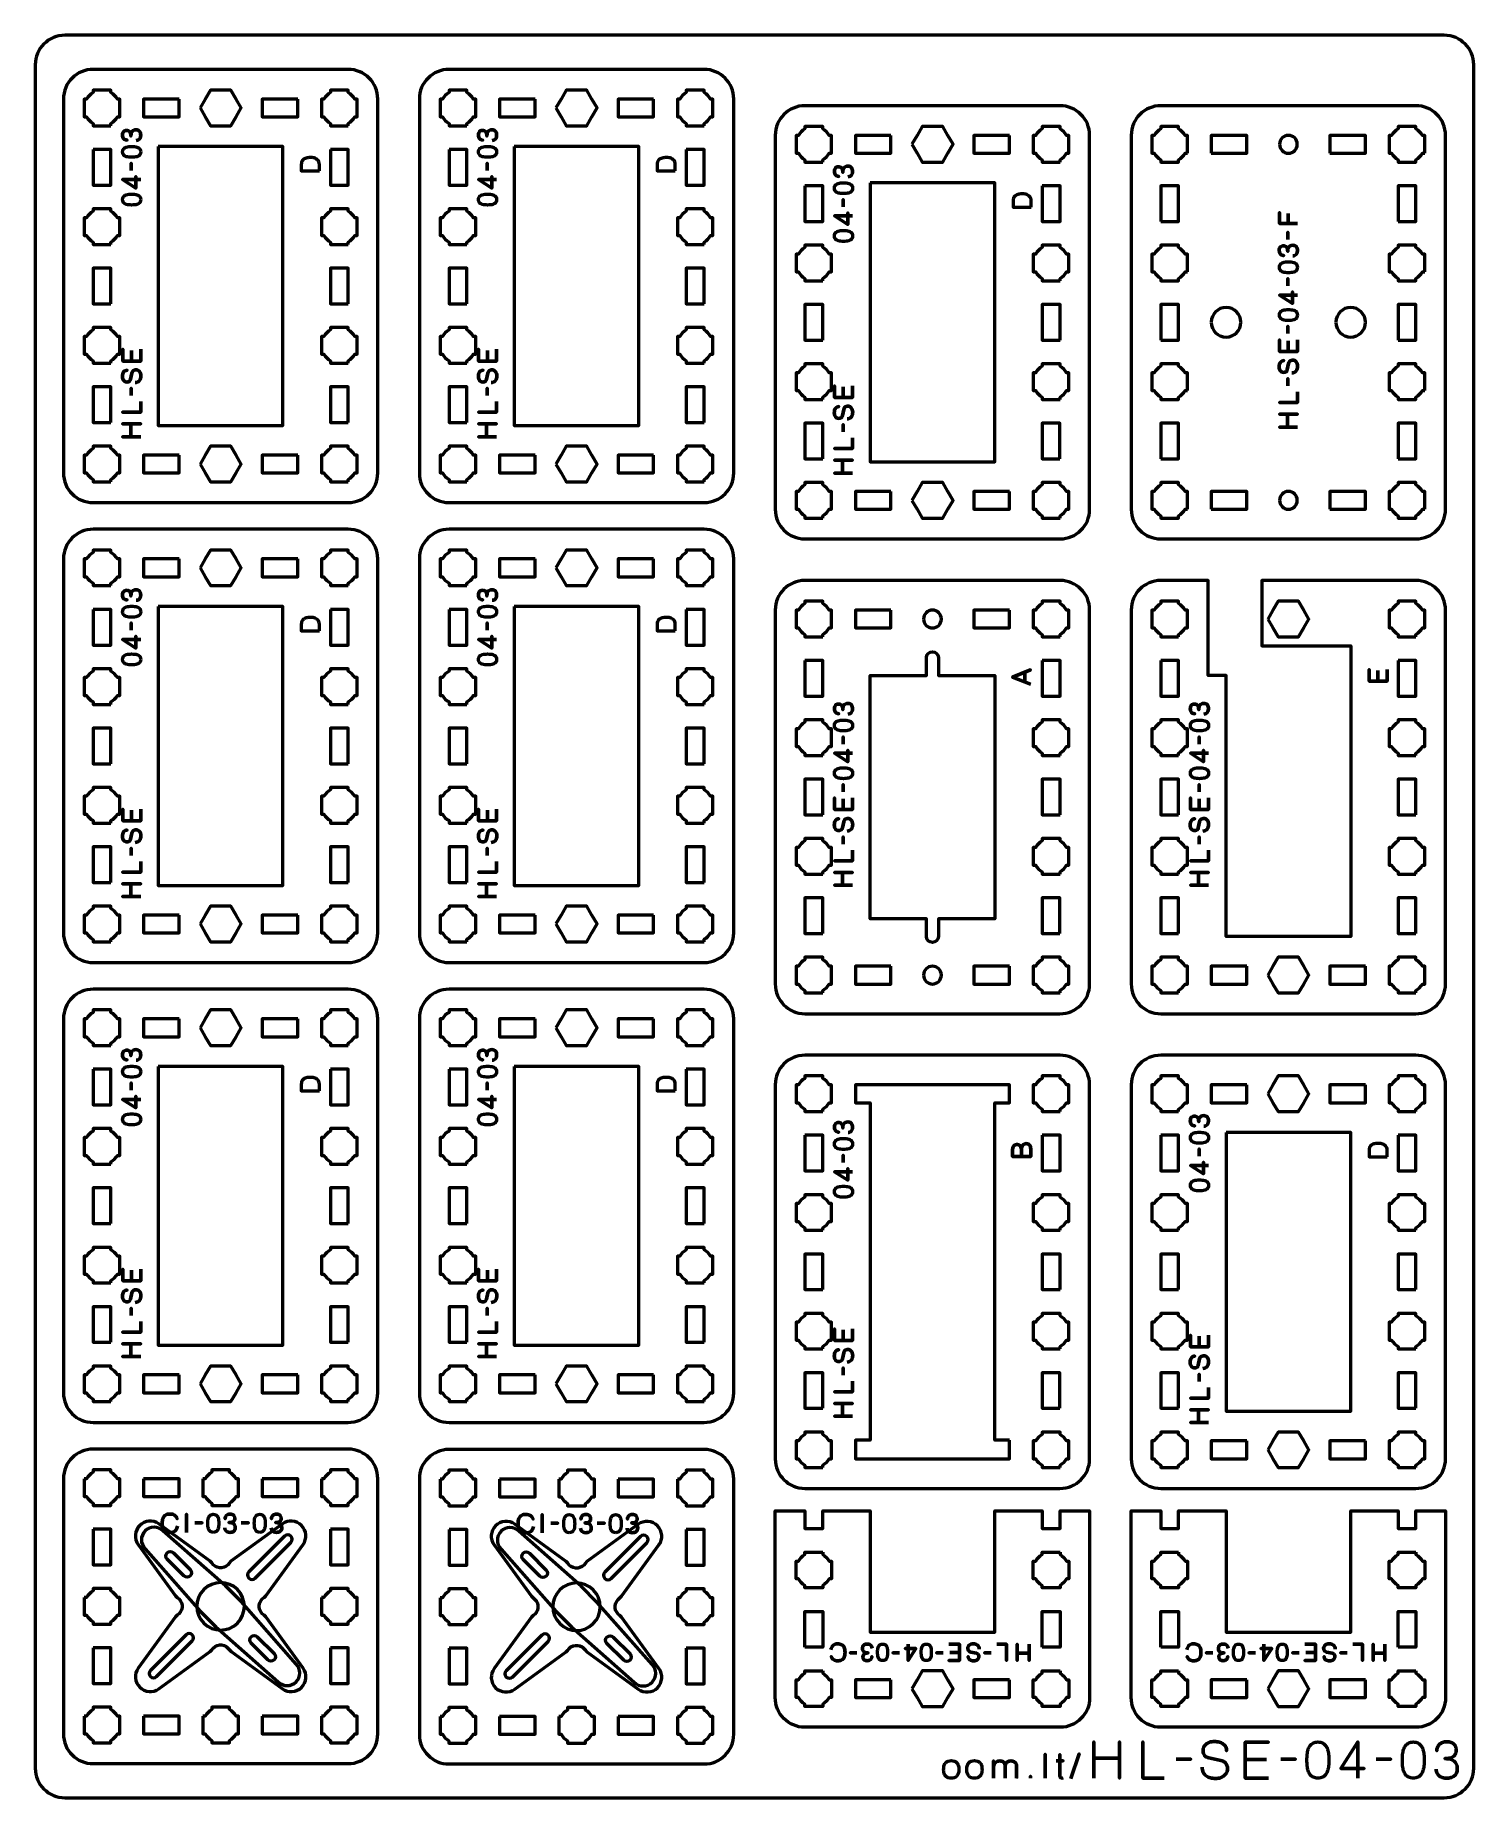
# Model space of a CAD drawing. Header units: centimetres. Extents: x -22.6 to 1.6, y -29.7 to 0.
import ezdxf

# ---------------------------------------------------------------- set-up
doc = ezdxf.new("R2010")
doc.units = ezdxf.units.CM
doc.header["$MEASUREMENT"] = 0
doc.layers.add('Layer 1', color=7, linetype='Continuous')

msp = doc.modelspace()

# ---------------------------------------------------------------- linework, layer by layer
at = {"layer": 'Layer 1', "color": 22, "lineweight": 53}
msp.add_open_spline([(-22.62502, -29.19995), (-22.62502, -29.19995), (-22.62502, -0.49992), (-22.62502, -0.49992), (-22.62502, -0.49992), (-22.62502, -0.22295), (-22.40193, 0.00004), (-22.12493, 0.00004), (-22.12493, 0.00004), (-22.12493, 0.00004), (1.12492, 0.00004), (1.12492, 0.00004), (1.12492, 0.00004), (1.40206, 0.00004), (1.62502, -0.22295), (1.62502, -0.49992), (1.62502, -0.49992), (1.62502, -0.49992), (1.62502, -29.19995), (1.62502, -29.19995), (1.62502, -29.19995), (1.62502, -29.47695), (1.40206, -29.70004), (1.12492, -29.70004), (1.12492, -29.70004), (1.12492, -29.70004), (-22.12493, -29.70004), (-22.12493, -29.70004), (-22.12493, -29.70004), (-22.40193, -29.70004), (-22.62502, -29.47695), (-22.62502, -29.19995)], degree=3, knots=[0, 0, 0, 0, 0.125, 0.125, 0.125, 0.125, 0.25, 0.25, 0.25, 0.25, 0.375, 0.375, 0.375, 0.375, 0.5, 0.5, 0.5, 0.5, 0.625, 0.625, 0.625, 0.625, 0.75, 0.75, 0.75, 0.75, 0.875, 0.875, 0.875, 0.875, 1, 1, 1, 1], dxfattribs=at)
at = {"layer": 'Layer 1', "color": 114, "lineweight": 53}
for points, knots in [([(-17.34995, -0.575), (-17.07289, -0.57508), (-16.85001, -0.79815), (-16.85001, -1.0751), (-16.85001, -1.0751), (-16.85001, -3.84169), (-16.85001, -4.60831), (-16.85001, -7.3749), (-16.85001, -7.3749), (-16.85001, -7.6519), (-17.0731, -7.875), (-17.3501, -7.875), (-17.3501, -7.875), (-17.3501, -7.875), (-21.64996, -7.875), (-21.64996, -7.875), (-21.64996, -7.875), (-21.92709, -7.875), (-22.15005, -7.6519), (-22.15005, -7.3749), (-22.15005, -7.3749), (-22.15005, -4.60831), (-22.15005, -3.84169), (-22.15005, -1.0751), (-22.15005, -1.0751), (-22.15005, -0.7981), (-21.92696, -0.575), (-21.64996, -0.575), (-21.64996, -0.575), (-21.64996, -0.575), (-17.34995, -0.575), (-17.34995, -0.575)], [0, 0, 0, 0, 0.125, 0.125, 0.125, 0.125, 0.25, 0.25, 0.25, 0.25, 0.375, 0.375, 0.375, 0.375, 0.5, 0.5, 0.5, 0.5, 0.625, 0.625, 0.625, 0.625, 0.75, 0.75, 0.75, 0.75, 0.875, 0.875, 0.875, 0.875, 1, 1, 1, 1]), ([(-11.34995, -0.575), (-11.07289, -0.57508), (-10.85001, -0.79815), (-10.85001, -1.0751), (-10.85001, -1.0751), (-10.85001, -3.84169), (-10.85001, -4.60831), (-10.85001, -7.3749), (-10.85001, -7.3749), (-10.85001, -7.6519), (-11.0731, -7.875), (-11.3501, -7.875), (-11.3501, -7.875), (-11.3501, -7.875), (-15.64996, -7.875), (-15.64996, -7.875), (-15.64996, -7.875), (-15.92709, -7.875), (-16.15005, -7.6519), (-16.15005, -7.3749), (-16.15005, -7.3749), (-16.15005, -4.60831), (-16.15005, -3.84169), (-16.15005, -1.0751), (-16.15005, -1.0751), (-16.15005, -0.7981), (-15.92696, -0.575), (-15.64996, -0.575), (-15.64996, -0.575), (-15.64996, -0.575), (-11.34995, -0.575), (-11.34995, -0.575)], [0, 0, 0, 0, 0.125, 0.125, 0.125, 0.125, 0.25, 0.25, 0.25, 0.25, 0.375, 0.375, 0.375, 0.375, 0.5, 0.5, 0.5, 0.5, 0.625, 0.625, 0.625, 0.625, 0.75, 0.75, 0.75, 0.75, 0.875, 0.875, 0.875, 0.875, 1, 1, 1, 1]), ([(-5.34995, -1.18746), (-5.07289, -1.18754), (-4.85001, -1.41061), (-4.85001, -1.68756), (-4.85001, -1.68756), (-4.85001, -4.45415), (-4.85001, -5.22077), (-4.85001, -7.98736), (-4.85001, -7.98736), (-4.85001, -8.26436), (-5.0731, -8.48746), (-5.3501, -8.48746), (-5.3501, -8.48746), (-5.3501, -8.48746), (-9.64996, -8.48746), (-9.64996, -8.48746), (-9.64996, -8.48746), (-9.92709, -8.48746), (-10.15005, -8.26436), (-10.15005, -7.98736), (-10.15005, -7.98736), (-10.15005, -5.22077), (-10.15005, -4.45415), (-10.15005, -1.68756), (-10.15005, -1.68756), (-10.15005, -1.41056), (-9.92696, -1.18746), (-9.64996, -1.18746), (-9.64996, -1.18746), (-9.64996, -1.18746), (-5.34995, -1.18746), (-5.34995, -1.18746)], [0, 0, 0, 0, 0.125, 0.125, 0.125, 0.125, 0.25, 0.25, 0.25, 0.25, 0.375, 0.375, 0.375, 0.375, 0.5, 0.5, 0.5, 0.5, 0.625, 0.625, 0.625, 0.625, 0.75, 0.75, 0.75, 0.75, 0.875, 0.875, 0.875, 0.875, 1, 1, 1, 1]), ([(-4.15004, -7.98743), (-4.15004, -7.98743), (-4.15004, -1.68746), (-4.15004, -1.68746), (-4.15004, -1.68746), (-4.15004, -1.41049), (-3.92695, -1.1875), (-3.64995, -1.1875), (-3.64995, -1.1875), (-3.64995, -1.1875), (0.65002, -1.1875), (0.65002, -1.1875), (0.65002, -1.1875), (0.92699, -1.1875), (1.14998, -1.41049), (1.14998, -1.68746), (1.14998, -1.68746), (1.14998, -1.68746), (1.14998, -7.98743), (1.14998, -7.98743), (1.14998, -7.98743), (1.14998, -8.26443), (0.92699, -8.48752), (0.65002, -8.48752), (0.65002, -8.48752), (0.65002, -8.48752), (-3.64995, -8.48752), (-3.64995, -8.48752), (-3.64995, -8.48752), (-3.92695, -8.48752), (-4.15004, -8.26443), (-4.15004, -7.98743)], [0, 0, 0, 0, 0.125, 0.125, 0.125, 0.125, 0.25, 0.25, 0.25, 0.25, 0.375, 0.375, 0.375, 0.375, 0.5, 0.5, 0.5, 0.5, 0.625, 0.625, 0.625, 0.625, 0.75, 0.75, 0.75, 0.75, 0.875, 0.875, 0.875, 0.875, 1, 1, 1, 1]), ([(-17.34995, -8.325), (-17.07289, -8.32508), (-16.85001, -8.54815), (-16.85001, -8.8251), (-16.85001, -8.8251), (-16.85001, -11.59169), (-16.85001, -12.35831), (-16.85001, -15.1249), (-16.85001, -15.1249), (-16.85001, -15.4019), (-17.0731, -15.625), (-17.3501, -15.625), (-17.3501, -15.625), (-17.3501, -15.625), (-21.64996, -15.625), (-21.64996, -15.625), (-21.64996, -15.625), (-21.92709, -15.625), (-22.15005, -15.4019), (-22.15005, -15.1249), (-22.15005, -15.1249), (-22.15005, -12.35831), (-22.15005, -11.59169), (-22.15005, -8.8251), (-22.15005, -8.8251), (-22.15005, -8.5481), (-21.92696, -8.325), (-21.64996, -8.325), (-21.64996, -8.325), (-21.64996, -8.325), (-17.34995, -8.325), (-17.34995, -8.325)], [0, 0, 0, 0, 0.125, 0.125, 0.125, 0.125, 0.25, 0.25, 0.25, 0.25, 0.375, 0.375, 0.375, 0.375, 0.5, 0.5, 0.5, 0.5, 0.625, 0.625, 0.625, 0.625, 0.75, 0.75, 0.75, 0.75, 0.875, 0.875, 0.875, 0.875, 1, 1, 1, 1]), ([(-11.34995, -8.325), (-11.07289, -8.32508), (-10.85001, -8.54815), (-10.85001, -8.8251), (-10.85001, -8.8251), (-10.85001, -11.59169), (-10.85001, -12.35831), (-10.85001, -15.1249), (-10.85001, -15.1249), (-10.85001, -15.4019), (-11.0731, -15.625), (-11.3501, -15.625), (-11.3501, -15.625), (-11.3501, -15.625), (-15.64996, -15.625), (-15.64996, -15.625), (-15.64996, -15.625), (-15.92709, -15.625), (-16.15005, -15.4019), (-16.15005, -15.1249), (-16.15005, -15.1249), (-16.15005, -12.35831), (-16.15005, -11.59169), (-16.15005, -8.8251), (-16.15005, -8.8251), (-16.15005, -8.5481), (-15.92696, -8.325), (-15.64996, -8.325), (-15.64996, -8.325), (-15.64996, -8.325), (-11.34995, -8.325), (-11.34995, -8.325)], [0, 0, 0, 0, 0.125, 0.125, 0.125, 0.125, 0.25, 0.25, 0.25, 0.25, 0.375, 0.375, 0.375, 0.375, 0.5, 0.5, 0.5, 0.5, 0.625, 0.625, 0.625, 0.625, 0.75, 0.75, 0.75, 0.75, 0.875, 0.875, 0.875, 0.875, 1, 1, 1, 1]), ([(-5.34995, -9.18751), (-5.07289, -9.18759), (-4.85001, -9.41066), (-4.85001, -9.68761), (-4.85001, -9.68761), (-4.85001, -12.4542), (-4.85001, -13.22082), (-4.85001, -15.98741), (-4.85001, -15.98741), (-4.85001, -16.26441), (-5.0731, -16.48751), (-5.3501, -16.48751), (-5.3501, -16.48751), (-5.3501, -16.48751), (-9.64996, -16.48751), (-9.64996, -16.48751), (-9.64996, -16.48751), (-9.92709, -16.48751), (-10.15005, -16.26441), (-10.15005, -15.98741), (-10.15005, -15.98741), (-10.15005, -13.22082), (-10.15005, -12.4542), (-10.15005, -9.68761), (-10.15005, -9.68761), (-10.15005, -9.41061), (-9.92696, -9.18751), (-9.64996, -9.18751), (-9.64996, -9.18751), (-9.64996, -9.18751), (-5.34995, -9.18751), (-5.34995, -9.18751)], [0, 0, 0, 0, 0.125, 0.125, 0.125, 0.125, 0.25, 0.25, 0.25, 0.25, 0.375, 0.375, 0.375, 0.375, 0.5, 0.5, 0.5, 0.5, 0.625, 0.625, 0.625, 0.625, 0.75, 0.75, 0.75, 0.75, 0.875, 0.875, 0.875, 0.875, 1, 1, 1, 1]), ([(0.65005, -9.18751), (0.92711, -9.18759), (1.14999, -9.41066), (1.14999, -9.68761), (1.14999, -9.68761), (1.14999, -12.4542), (1.14999, -13.22082), (1.14999, -15.98741), (1.14999, -15.98741), (1.14999, -16.26441), (0.9269, -16.48751), (0.6499, -16.48751), (0.6499, -16.48751), (0.6499, -16.48751), (-3.64996, -16.48751), (-3.64996, -16.48751), (-3.64996, -16.48751), (-3.92709, -16.48751), (-4.15005, -16.26441), (-4.15005, -15.98741), (-4.15005, -15.98741), (-4.15005, -13.22082), (-4.15005, -12.4542), (-4.15005, -9.68761), (-4.15005, -9.68761), (-4.15005, -9.41061), (-3.92696, -9.18751), (-3.64996, -9.18751), (-3.64996, -9.18751), (-3.64996, -9.18751), (-2.85005, -9.18751), (-2.85005, -9.18751), (-2.85005, -9.18751), (-2.85005, -9.18751), (-2.85002, -10.78751), (-2.85002, -10.78751), (-2.85002, -10.78751), (-2.85002, -10.78751), (-2.55005, -10.78751), (-2.55005, -10.78751), (-2.55005, -10.78751), (-2.55005, -10.78751), (-2.55002, -10.78751), (-2.55002, -10.78751), (-2.55002, -10.78751), (-2.55002, -12.34724), (-2.55003, -13.6165), (-2.55003, -15.18746), (-2.55003, -15.18746), (-1.18256, -15.18746), (-1.81748, -15.18746), (-0.45004, -15.18746), (-0.45004, -15.18746), (-0.45005, -13.58147), (-0.45004, -11.87268), (-0.45003, -10.28751), (-0.45003, -10.28751), (-0.45003, -10.28751), (-1.65005, -10.28751), (-1.65005, -10.28751), (-1.65005, -10.28751), (-1.65005, -10.28751), (-1.95005, -10.28751), (-1.95005, -10.28751), (-1.95005, -10.28751), (-1.95005, -10.28751), (-1.95005, -9.18751), (-1.95005, -9.18751), (-1.95005, -9.18751), (-1.95005, -9.18751), (0.65005, -9.18751), (0.65005, -9.18751)], [0, 0, 0, 0, 0.05555556, 0.05555556, 0.05555556, 0.05555556, 0.11111111, 0.11111111, 0.11111111, 0.11111111, 0.16666667, 0.16666667, 0.16666667, 0.16666667, 0.22222222, 0.22222222, 0.22222222, 0.22222222, 0.27777778, 0.27777778, 0.27777778, 0.27777778, 0.33333333, 0.33333333, 0.33333333, 0.33333333, 0.38888889, 0.38888889, 0.38888889, 0.38888889, 0.44444444, 0.44444444, 0.44444444, 0.44444444, 0.5, 0.5, 0.5, 0.5, 0.55555556, 0.55555556, 0.55555556, 0.55555556, 0.61111111, 0.61111111, 0.61111111, 0.61111111, 0.66666667, 0.66666667, 0.66666667, 0.66666667, 0.72222222, 0.72222222, 0.72222222, 0.72222222, 0.77777778, 0.77777778, 0.77777778, 0.77777778, 0.83333333, 0.83333333, 0.83333333, 0.83333333, 0.88888889, 0.88888889, 0.88888889, 0.88888889, 0.94444444, 0.94444444, 0.94444444, 0.94444444, 1, 1, 1, 1]), ([(-17.34995, -16.075), (-17.07289, -16.07508), (-16.85001, -16.29815), (-16.85001, -16.5751), (-16.85001, -16.5751), (-16.85001, -19.34169), (-16.85001, -20.10831), (-16.85001, -22.8749), (-16.85001, -22.8749), (-16.85001, -23.1519), (-17.0731, -23.375), (-17.3501, -23.375), (-17.3501, -23.375), (-17.3501, -23.375), (-21.64996, -23.375), (-21.64996, -23.375), (-21.64996, -23.375), (-21.92709, -23.375), (-22.15005, -23.1519), (-22.15005, -22.8749), (-22.15005, -22.8749), (-22.15005, -20.10831), (-22.15005, -19.34169), (-22.15005, -16.5751), (-22.15005, -16.5751), (-22.15005, -16.2981), (-21.92696, -16.075), (-21.64996, -16.075), (-21.64996, -16.075), (-21.64996, -16.075), (-17.34995, -16.075), (-17.34995, -16.075)], [0, 0, 0, 0, 0.125, 0.125, 0.125, 0.125, 0.25, 0.25, 0.25, 0.25, 0.375, 0.375, 0.375, 0.375, 0.5, 0.5, 0.5, 0.5, 0.625, 0.625, 0.625, 0.625, 0.75, 0.75, 0.75, 0.75, 0.875, 0.875, 0.875, 0.875, 1, 1, 1, 1]), ([(-11.34995, -16.075), (-11.07289, -16.07508), (-10.85001, -16.29815), (-10.85001, -16.5751), (-10.85001, -16.5751), (-10.85001, -19.34169), (-10.85001, -20.10831), (-10.85001, -22.8749), (-10.85001, -22.8749), (-10.85001, -23.1519), (-11.0731, -23.375), (-11.3501, -23.375), (-11.3501, -23.375), (-11.3501, -23.375), (-15.64996, -23.375), (-15.64996, -23.375), (-15.64996, -23.375), (-15.92709, -23.375), (-16.15005, -23.1519), (-16.15005, -22.8749), (-16.15005, -22.8749), (-16.15005, -20.10831), (-16.15005, -19.34169), (-16.15005, -16.5751), (-16.15005, -16.5751), (-16.15005, -16.2981), (-15.92696, -16.075), (-15.64996, -16.075), (-15.64996, -16.075), (-15.64996, -16.075), (-11.34995, -16.075), (-11.34995, -16.075)], [0, 0, 0, 0, 0.125, 0.125, 0.125, 0.125, 0.25, 0.25, 0.25, 0.25, 0.375, 0.375, 0.375, 0.375, 0.5, 0.5, 0.5, 0.5, 0.625, 0.625, 0.625, 0.625, 0.75, 0.75, 0.75, 0.75, 0.875, 0.875, 0.875, 0.875, 1, 1, 1, 1]), ([(-5.34995, -17.18751), (-5.07289, -17.18759), (-4.85001, -17.41066), (-4.85001, -17.68761), (-4.85001, -17.68761), (-4.85001, -20.4542), (-4.85001, -21.22082), (-4.85001, -23.98741), (-4.85001, -23.98741), (-4.85001, -24.26441), (-5.0731, -24.48751), (-5.3501, -24.48751), (-5.3501, -24.48751), (-5.3501, -24.48751), (-9.64996, -24.48751), (-9.64996, -24.48751), (-9.64996, -24.48751), (-9.92709, -24.48751), (-10.15005, -24.26441), (-10.15005, -23.98741), (-10.15005, -23.98741), (-10.15005, -21.22082), (-10.15005, -20.4542), (-10.15005, -17.68761), (-10.15005, -17.68761), (-10.15005, -17.41061), (-9.92696, -17.18751), (-9.64996, -17.18751), (-9.64996, -17.18751), (-9.64996, -17.18751), (-5.34995, -17.18751), (-5.34995, -17.18751)], [0, 0, 0, 0, 0.125, 0.125, 0.125, 0.125, 0.25, 0.25, 0.25, 0.25, 0.375, 0.375, 0.375, 0.375, 0.5, 0.5, 0.5, 0.5, 0.625, 0.625, 0.625, 0.625, 0.75, 0.75, 0.75, 0.75, 0.875, 0.875, 0.875, 0.875, 1, 1, 1, 1]), ([(0.65005, -17.18746), (0.92711, -17.18754), (1.14999, -17.41061), (1.14999, -17.68756), (1.14999, -17.68756), (1.14999, -20.45415), (1.14999, -21.22077), (1.14999, -23.98736), (1.14999, -23.98736), (1.14999, -24.26436), (0.9269, -24.48746), (0.6499, -24.48746), (0.6499, -24.48746), (0.6499, -24.48746), (-3.64996, -24.48746), (-3.64996, -24.48746), (-3.64996, -24.48746), (-3.92709, -24.48746), (-4.15005, -24.26436), (-4.15005, -23.98736), (-4.15005, -23.98736), (-4.15005, -21.22077), (-4.15005, -20.45415), (-4.15005, -17.68756), (-4.15005, -17.68756), (-4.15005, -17.41056), (-3.92696, -17.18746), (-3.64996, -17.18746), (-3.64996, -17.18746), (-3.64996, -17.18746), (0.65005, -17.18746), (0.65005, -17.18746)], [0, 0, 0, 0, 0.125, 0.125, 0.125, 0.125, 0.25, 0.25, 0.25, 0.25, 0.375, 0.375, 0.375, 0.375, 0.5, 0.5, 0.5, 0.5, 0.625, 0.625, 0.625, 0.625, 0.75, 0.75, 0.75, 0.75, 0.875, 0.875, 0.875, 0.875, 1, 1, 1, 1]), ([(-21.64991, -23.82495), (-21.64991, -23.82495), (-17.35004, -23.82495), (-17.35004, -23.82495), (-17.35004, -23.82495), (-17.0729, -23.82495), (-16.84994, -24.04804), (-16.84994, -24.32504), (-16.84994, -24.32504), (-16.84994, -24.32504), (-16.84994, -28.62491), (-16.84994, -28.62491), (-16.84994, -28.62491), (-16.84994, -28.90205), (-17.0729, -29.12501), (-17.35004, -29.12501), (-17.35004, -29.12501), (-17.35004, -29.12501), (-21.64991, -29.12501), (-21.64991, -29.12501), (-21.64991, -29.12501), (-21.92691, -29.12501), (-22.15, -28.90205), (-22.15, -28.62491), (-22.15, -28.62491), (-22.15, -28.62491), (-22.15, -24.32504), (-22.15, -24.32504), (-22.15, -24.32504), (-22.15, -24.04804), (-21.92691, -23.82495), (-21.64991, -23.82495)], [0, 0, 0, 0, 0.125, 0.125, 0.125, 0.125, 0.25, 0.25, 0.25, 0.25, 0.375, 0.375, 0.375, 0.375, 0.5, 0.5, 0.5, 0.5, 0.625, 0.625, 0.625, 0.625, 0.75, 0.75, 0.75, 0.75, 0.875, 0.875, 0.875, 0.875, 1, 1, 1, 1]), ([(-15.64994, -23.8312), (-15.64994, -23.8312), (-11.35007, -23.8312), (-11.35007, -23.8312), (-11.35007, -23.8312), (-11.07293, -23.8312), (-10.84997, -24.05429), (-10.84997, -24.33129), (-10.84997, -24.33129), (-10.84997, -24.33129), (-10.84997, -28.63116), (-10.84997, -28.63116), (-10.84997, -28.63116), (-10.84997, -28.9083), (-11.07293, -29.13126), (-11.35007, -29.13126), (-11.35007, -29.13126), (-11.35007, -29.13126), (-15.64994, -29.13126), (-15.64994, -29.13126), (-15.64994, -29.13126), (-15.92694, -29.13126), (-16.15003, -28.9083), (-16.15003, -28.63116), (-16.15003, -28.63116), (-16.15003, -28.63116), (-16.15003, -24.33129), (-16.15003, -24.33129), (-16.15003, -24.33129), (-16.15003, -24.05429), (-15.92694, -23.8312), (-15.64994, -23.8312)], [0, 0, 0, 0, 0.125, 0.125, 0.125, 0.125, 0.25, 0.25, 0.25, 0.25, 0.375, 0.375, 0.375, 0.375, 0.5, 0.5, 0.5, 0.5, 0.625, 0.625, 0.625, 0.625, 0.75, 0.75, 0.75, 0.75, 0.875, 0.875, 0.875, 0.875, 1, 1, 1, 1]), ([(-5.3499, -28.5125), (-5.07284, -28.51242), (-4.84996, -28.28935), (-4.84996, -28.0124), (-4.84996, -28.0124), (-4.84996, -28.0124), (-4.84996, -24.86255), (-4.84996, -24.86255), (-4.84996, -24.86255), (-4.84996, -24.86255), (-5.34991, -24.86255), (-5.34991, -24.86255), (-5.34991, -24.86255), (-5.34991, -24.86255), (-5.34991, -25.16254), (-5.34991, -25.16254), (-5.34991, -25.16254), (-5.34991, -25.16254), (-5.64991, -25.16254), (-5.64991, -25.16254), (-5.64991, -25.16254), (-5.64991, -25.16254), (-5.64991, -24.86255), (-5.64991, -24.86255), (-5.64991, -24.86255), (-5.64991, -24.86255), (-6.44999, -24.86255), (-6.44999, -24.86255), (-6.44999, -24.86255), (-6.44999, -24.86255), (-6.44998, -26.9125), (-6.44998, -26.9125), (-6.44998, -26.9125), (-6.44998, -26.9125), (-8.54997, -26.9125), (-8.54997, -26.9125), (-8.54997, -26.9125), (-8.54997, -26.9125), (-8.54998, -24.86255), (-8.54998, -24.86255), (-8.54998, -24.86255), (-8.54998, -24.86255), (-9.34991, -24.86255), (-9.34991, -24.86255), (-9.34991, -24.86255), (-9.34991, -24.86255), (-9.34991, -25.16254), (-9.34991, -25.16254), (-9.34991, -25.16254), (-9.34991, -25.16254), (-9.64991, -25.16254), (-9.64991, -25.16254), (-9.64991, -25.16254), (-9.64991, -25.16254), (-9.64991, -24.86255), (-9.64991, -24.86255), (-9.64991, -24.86255), (-9.64991, -24.86255), (-10.15, -24.86255), (-10.15, -24.86255), (-10.15, -24.86255), (-10.15, -24.86255), (-10.15, -28.0124), (-10.15, -28.0124), (-10.15, -28.0124), (-10.15, -28.2894), (-9.92691, -28.5125), (-9.64991, -28.5125), (-9.64991, -28.5125), (-9.64991, -28.5125), (-5.3499, -28.5125), (-5.3499, -28.5125)], [0, 0, 0, 0, 0.05555556, 0.05555556, 0.05555556, 0.05555556, 0.11111111, 0.11111111, 0.11111111, 0.11111111, 0.16666667, 0.16666667, 0.16666667, 0.16666667, 0.22222222, 0.22222222, 0.22222222, 0.22222222, 0.27777778, 0.27777778, 0.27777778, 0.27777778, 0.33333333, 0.33333333, 0.33333333, 0.33333333, 0.38888889, 0.38888889, 0.38888889, 0.38888889, 0.44444444, 0.44444444, 0.44444444, 0.44444444, 0.5, 0.5, 0.5, 0.5, 0.55555556, 0.55555556, 0.55555556, 0.55555556, 0.61111111, 0.61111111, 0.61111111, 0.61111111, 0.66666667, 0.66666667, 0.66666667, 0.66666667, 0.72222222, 0.72222222, 0.72222222, 0.72222222, 0.77777778, 0.77777778, 0.77777778, 0.77777778, 0.83333333, 0.83333333, 0.83333333, 0.83333333, 0.88888889, 0.88888889, 0.88888889, 0.88888889, 0.94444444, 0.94444444, 0.94444444, 0.94444444, 1, 1, 1, 1]), ([(0.6501, -28.5125), (0.92716, -28.51242), (1.15004, -28.28935), (1.15004, -28.0124), (1.15004, -28.0124), (1.15004, -28.0124), (1.15004, -24.86255), (1.15004, -24.86255), (1.15004, -24.86255), (1.15004, -24.86255), (0.65009, -24.86255), (0.65009, -24.86255), (0.65009, -24.86255), (0.65009, -24.86255), (0.65009, -25.16254), (0.65009, -25.16254), (0.65009, -25.16254), (0.65009, -25.16254), (0.35009, -25.16254), (0.35009, -25.16254), (0.35009, -25.16254), (0.35009, -25.16254), (0.35009, -24.86255), (0.35009, -24.86255), (0.35009, -24.86255), (0.35009, -24.86255), (-0.44999, -24.86255), (-0.44999, -24.86255), (-0.44999, -24.86255), (-0.44999, -24.86255), (-0.44998, -26.9125), (-0.44998, -26.9125), (-0.44998, -26.9125), (-0.44998, -26.9125), (-2.54997, -26.9125), (-2.54997, -26.9125), (-2.54997, -26.9125), (-2.54997, -26.9125), (-2.54998, -24.86255), (-2.54998, -24.86255), (-2.54998, -24.86255), (-2.54998, -24.86255), (-3.34991, -24.86255), (-3.34991, -24.86255), (-3.34991, -24.86255), (-3.34991, -24.86255), (-3.34991, -25.16254), (-3.34991, -25.16254), (-3.34991, -25.16254), (-3.34991, -25.16254), (-3.64991, -25.16254), (-3.64991, -25.16254), (-3.64991, -25.16254), (-3.64991, -25.16254), (-3.64991, -24.86255), (-3.64991, -24.86255), (-3.64991, -24.86255), (-3.64991, -24.86255), (-4.15, -24.86255), (-4.15, -24.86255), (-4.15, -24.86255), (-4.15, -24.86255), (-4.15, -28.0124), (-4.15, -28.0124), (-4.15, -28.0124), (-4.15, -28.2894), (-3.92691, -28.5125), (-3.64991, -28.5125), (-3.64991, -28.5125), (-3.64991, -28.5125), (0.6501, -28.5125), (0.6501, -28.5125)], [0, 0, 0, 0, 0.05555556, 0.05555556, 0.05555556, 0.05555556, 0.11111111, 0.11111111, 0.11111111, 0.11111111, 0.16666667, 0.16666667, 0.16666667, 0.16666667, 0.22222222, 0.22222222, 0.22222222, 0.22222222, 0.27777778, 0.27777778, 0.27777778, 0.27777778, 0.33333333, 0.33333333, 0.33333333, 0.33333333, 0.38888889, 0.38888889, 0.38888889, 0.38888889, 0.44444444, 0.44444444, 0.44444444, 0.44444444, 0.5, 0.5, 0.5, 0.5, 0.55555556, 0.55555556, 0.55555556, 0.55555556, 0.61111111, 0.61111111, 0.61111111, 0.61111111, 0.66666667, 0.66666667, 0.66666667, 0.66666667, 0.72222222, 0.72222222, 0.72222222, 0.72222222, 0.77777778, 0.77777778, 0.77777778, 0.77777778, 0.83333333, 0.83333333, 0.83333333, 0.83333333, 0.88888889, 0.88888889, 0.88888889, 0.88888889, 0.94444444, 0.94444444, 0.94444444, 0.94444444, 1, 1, 1, 1])]:
    msp.add_open_spline(points, degree=3, knots=knots, dxfattribs=at)
at = {"layer": 'Layer 1', "color": 250, "lineweight": 53}
for points, knots in [([(-21.34996, -1.52495), (-21.34996, -1.52495), (-21.49848, -1.52495), (-21.49848, -1.52495), (-21.49848, -1.52495), (-21.49848, -1.52495), (-21.50003, -1.52497), (-21.50003, -1.52497), (-21.50003, -1.52497), (-21.50003, -1.52497), (-21.50158, -1.52495), (-21.50158, -1.52495), (-21.50158, -1.52495), (-21.50158, -1.52495), (-21.64996, -1.52495), (-21.64996, -1.52495), (-21.64996, -1.52495), (-21.64996, -1.52495), (-21.64996, -1.48486), (-21.64996, -1.48486), (-21.64996, -1.48486), (-21.69553, -1.45851), (-21.73351, -1.42051), (-21.75987, -1.37496), (-21.75987, -1.37496), (-21.75987, -1.37496), (-21.79996, -1.37496), (-21.79996, -1.37496), (-21.79996, -1.37496), (-21.79996, -1.37496), (-21.79996, -1.23091), (-21.79996, -1.23091), (-21.79996, -1.23091), (-21.79996, -1.23091), (-21.80002, -1.22497), (-21.80002, -1.22497), (-21.80002, -1.22497), (-21.80002, -1.22497), (-21.79996, -1.21903), (-21.79996, -1.21903), (-21.79996, -1.21903), (-21.79996, -1.21903), (-21.79996, -1.07496), (-21.79996, -1.07496), (-21.79996, -1.07496), (-21.79996, -1.07496), (-21.75989, -1.07496), (-21.75989, -1.07496), (-21.75989, -1.07496), (-21.73353, -1.02939), (-21.69554, -0.9914), (-21.64996, -0.96506), (-21.64996, -0.96506), (-21.64996, -0.96506), (-21.64996, -0.92496), (-21.64996, -0.92496), (-21.64996, -0.92496), (-21.64996, -0.92496), (-21.34996, -0.92496), (-21.34996, -0.92496), (-21.34996, -0.92496), (-21.34996, -0.92496), (-21.34996, -0.96515), (-21.34996, -0.96515), (-21.34996, -0.96515), (-21.30446, -0.99149), (-21.26652, -1.02945), (-21.24018, -1.07496), (-21.24018, -1.07496), (-21.24018, -1.07496), (-21.19997, -1.07496), (-21.19997, -1.07496), (-21.19997, -1.07496), (-21.19997, -1.07496), (-21.19997, -1.37496), (-21.19997, -1.37496), (-21.19997, -1.37496), (-21.19997, -1.37496), (-21.2402, -1.37496), (-21.2402, -1.37496), (-21.2402, -1.37496), (-21.26654, -1.42046), (-21.30447, -1.45842), (-21.34996, -1.48476), (-21.34996, -1.48476), (-21.34996, -1.48476), (-21.34996, -1.52495), (-21.34996, -1.52495)], [0, 0, 0, 0, 0.04545455, 0.04545455, 0.04545455, 0.04545455, 0.09090909, 0.09090909, 0.09090909, 0.09090909, 0.13636364, 0.13636364, 0.13636364, 0.13636364, 0.18181818, 0.18181818, 0.18181818, 0.18181818, 0.22727273, 0.22727273, 0.22727273, 0.22727273, 0.27272727, 0.27272727, 0.27272727, 0.27272727, 0.31818182, 0.31818182, 0.31818182, 0.31818182, 0.36363636, 0.36363636, 0.36363636, 0.36363636, 0.40909091, 0.40909091, 0.40909091, 0.40909091, 0.45454545, 0.45454545, 0.45454545, 0.45454545, 0.5, 0.5, 0.5, 0.5, 0.54545455, 0.54545455, 0.54545455, 0.54545455, 0.59090909, 0.59090909, 0.59090909, 0.59090909, 0.63636364, 0.63636364, 0.63636364, 0.63636364, 0.68181818, 0.68181818, 0.68181818, 0.68181818, 0.72727273, 0.72727273, 0.72727273, 0.72727273, 0.77272727, 0.77272727, 0.77272727, 0.77272727, 0.81818182, 0.81818182, 0.81818182, 0.81818182, 0.86363636, 0.86363636, 0.86363636, 0.86363636, 0.90909091, 0.90909091, 0.90909091, 0.90909091, 0.95454545, 0.95454545, 0.95454545, 0.95454545, 1, 1, 1, 1]), ([(-20.19996, -1.07505), (-20.19996, -1.07505), (-20.19996, -1.37506), (-20.19996, -1.37506), (-20.19996, -1.37506), (-20.19996, -1.37506), (-20.79995, -1.37506), (-20.79995, -1.37506), (-20.79995, -1.37506), (-20.79995, -1.37506), (-20.79995, -1.07505), (-20.79995, -1.07505), (-20.79995, -1.07505), (-20.79995, -1.07505), (-20.19996, -1.07505), (-20.19996, -1.07505)], [0, 0, 0, 0, 0.25, 0.25, 0.25, 0.25, 0.5, 0.5, 0.5, 0.5, 0.75, 0.75, 0.75, 0.75, 1, 1, 1, 1]), ([(-19.84641, -1.22501), (-19.84641, -1.22501), (-19.75981, -1.075), (-19.75981, -1.075), (-19.75981, -1.075), (-19.75981, -1.075), (-19.67321, -0.92501), (-19.67321, -0.92501), (-19.67321, -0.92501), (-19.67321, -0.92501), (-19.5, -0.92501), (-19.5, -0.92501), (-19.5, -0.92501), (-19.5, -0.92501), (-19.32679, -0.92501), (-19.32679, -0.92501), (-19.32679, -0.92501), (-19.32679, -0.92501), (-19.24019, -1.075), (-19.24019, -1.075), (-19.24019, -1.075), (-19.24019, -1.075), (-19.15359, -1.22501), (-19.15359, -1.22501), (-19.15359, -1.22501), (-19.15359, -1.22501), (-19.24019, -1.37502), (-19.24019, -1.37502), (-19.24019, -1.37502), (-19.24019, -1.37502), (-19.32679, -1.52501), (-19.32679, -1.52501), (-19.32679, -1.52501), (-19.32679, -1.52501), (-19.5, -1.52501), (-19.5, -1.52501), (-19.5, -1.52501), (-19.5, -1.52501), (-19.67321, -1.52501), (-19.67321, -1.52501), (-19.67321, -1.52501), (-19.67321, -1.52501), (-19.75981, -1.37502), (-19.75981, -1.37502), (-19.75981, -1.37502), (-19.75981, -1.37502), (-19.84641, -1.22501), (-19.84641, -1.22501)], [0, 0, 0, 0, 0.08333333, 0.08333333, 0.08333333, 0.08333333, 0.16666667, 0.16666667, 0.16666667, 0.16666667, 0.25, 0.25, 0.25, 0.25, 0.33333333, 0.33333333, 0.33333333, 0.33333333, 0.41666667, 0.41666667, 0.41666667, 0.41666667, 0.5, 0.5, 0.5, 0.5, 0.58333333, 0.58333333, 0.58333333, 0.58333333, 0.66666667, 0.66666667, 0.66666667, 0.66666667, 0.75, 0.75, 0.75, 0.75, 0.83333333, 0.83333333, 0.83333333, 0.83333333, 0.91666667, 0.91666667, 0.91666667, 0.91666667, 1, 1, 1, 1]), ([(-18.19996, -1.07505), (-18.19996, -1.07505), (-18.19996, -1.37506), (-18.19996, -1.37506), (-18.19996, -1.37506), (-18.19996, -1.37506), (-18.79995, -1.37506), (-18.79995, -1.37506), (-18.79995, -1.37506), (-18.79995, -1.37506), (-18.79995, -1.07505), (-18.79995, -1.07505), (-18.79995, -1.07505), (-18.79995, -1.07505), (-18.19996, -1.07505), (-18.19996, -1.07505)], [0, 0, 0, 0, 0.25, 0.25, 0.25, 0.25, 0.5, 0.5, 0.5, 0.5, 0.75, 0.75, 0.75, 0.75, 1, 1, 1, 1]), ([(-17.34996, -1.52495), (-17.34996, -1.52495), (-17.49848, -1.52495), (-17.49848, -1.52495), (-17.49848, -1.52495), (-17.49848, -1.52495), (-17.50003, -1.52497), (-17.50003, -1.52497), (-17.50003, -1.52497), (-17.50003, -1.52497), (-17.50158, -1.52495), (-17.50158, -1.52495), (-17.50158, -1.52495), (-17.50158, -1.52495), (-17.64996, -1.52495), (-17.64996, -1.52495), (-17.64996, -1.52495), (-17.64996, -1.52495), (-17.64996, -1.48486), (-17.64996, -1.48486), (-17.64996, -1.48486), (-17.69553, -1.45851), (-17.73351, -1.42051), (-17.75987, -1.37496), (-17.75987, -1.37496), (-17.75987, -1.37496), (-17.79996, -1.37496), (-17.79996, -1.37496), (-17.79996, -1.37496), (-17.79996, -1.37496), (-17.79996, -1.23091), (-17.79996, -1.23091), (-17.79996, -1.23091), (-17.79996, -1.23091), (-17.80002, -1.22497), (-17.80002, -1.22497), (-17.80002, -1.22497), (-17.80002, -1.22497), (-17.79996, -1.21903), (-17.79996, -1.21903), (-17.79996, -1.21903), (-17.79996, -1.21903), (-17.79996, -1.07496), (-17.79996, -1.07496), (-17.79996, -1.07496), (-17.79996, -1.07496), (-17.75989, -1.07496), (-17.75989, -1.07496), (-17.75989, -1.07496), (-17.73353, -1.02939), (-17.69554, -0.9914), (-17.64996, -0.96506), (-17.64996, -0.96506), (-17.64996, -0.96506), (-17.64996, -0.92496), (-17.64996, -0.92496), (-17.64996, -0.92496), (-17.64996, -0.92496), (-17.34996, -0.92496), (-17.34996, -0.92496), (-17.34996, -0.92496), (-17.34996, -0.92496), (-17.34996, -0.96515), (-17.34996, -0.96515), (-17.34996, -0.96515), (-17.30446, -0.99149), (-17.26652, -1.02945), (-17.24018, -1.07496), (-17.24018, -1.07496), (-17.24018, -1.07496), (-17.19997, -1.07496), (-17.19997, -1.07496), (-17.19997, -1.07496), (-17.19997, -1.07496), (-17.19997, -1.37496), (-17.19997, -1.37496), (-17.19997, -1.37496), (-17.19997, -1.37496), (-17.2402, -1.37496), (-17.2402, -1.37496), (-17.2402, -1.37496), (-17.26654, -1.42046), (-17.30447, -1.45842), (-17.34996, -1.48476), (-17.34996, -1.48476), (-17.34996, -1.48476), (-17.34996, -1.52495), (-17.34996, -1.52495)], [0, 0, 0, 0, 0.04545455, 0.04545455, 0.04545455, 0.04545455, 0.09090909, 0.09090909, 0.09090909, 0.09090909, 0.13636364, 0.13636364, 0.13636364, 0.13636364, 0.18181818, 0.18181818, 0.18181818, 0.18181818, 0.22727273, 0.22727273, 0.22727273, 0.22727273, 0.27272727, 0.27272727, 0.27272727, 0.27272727, 0.31818182, 0.31818182, 0.31818182, 0.31818182, 0.36363636, 0.36363636, 0.36363636, 0.36363636, 0.40909091, 0.40909091, 0.40909091, 0.40909091, 0.45454545, 0.45454545, 0.45454545, 0.45454545, 0.5, 0.5, 0.5, 0.5, 0.54545455, 0.54545455, 0.54545455, 0.54545455, 0.59090909, 0.59090909, 0.59090909, 0.59090909, 0.63636364, 0.63636364, 0.63636364, 0.63636364, 0.68181818, 0.68181818, 0.68181818, 0.68181818, 0.72727273, 0.72727273, 0.72727273, 0.72727273, 0.77272727, 0.77272727, 0.77272727, 0.77272727, 0.81818182, 0.81818182, 0.81818182, 0.81818182, 0.86363636, 0.86363636, 0.86363636, 0.86363636, 0.90909091, 0.90909091, 0.90909091, 0.90909091, 0.95454545, 0.95454545, 0.95454545, 0.95454545, 1, 1, 1, 1]), ([(-15.34996, -1.52495), (-15.34996, -1.52495), (-15.49848, -1.52495), (-15.49848, -1.52495), (-15.49848, -1.52495), (-15.49848, -1.52495), (-15.50003, -1.52497), (-15.50003, -1.52497), (-15.50003, -1.52497), (-15.50003, -1.52497), (-15.50158, -1.52495), (-15.50158, -1.52495), (-15.50158, -1.52495), (-15.50158, -1.52495), (-15.64996, -1.52495), (-15.64996, -1.52495), (-15.64996, -1.52495), (-15.64996, -1.52495), (-15.64996, -1.48486), (-15.64996, -1.48486), (-15.64996, -1.48486), (-15.69553, -1.45851), (-15.73351, -1.42051), (-15.75987, -1.37496), (-15.75987, -1.37496), (-15.75987, -1.37496), (-15.79996, -1.37496), (-15.79996, -1.37496), (-15.79996, -1.37496), (-15.79996, -1.37496), (-15.79996, -1.23091), (-15.79996, -1.23091), (-15.79996, -1.23091), (-15.79996, -1.23091), (-15.80002, -1.22497), (-15.80002, -1.22497), (-15.80002, -1.22497), (-15.80002, -1.22497), (-15.79996, -1.21903), (-15.79996, -1.21903), (-15.79996, -1.21903), (-15.79996, -1.21903), (-15.79996, -1.07496), (-15.79996, -1.07496), (-15.79996, -1.07496), (-15.79996, -1.07496), (-15.75989, -1.07496), (-15.75989, -1.07496), (-15.75989, -1.07496), (-15.73353, -1.02939), (-15.69554, -0.9914), (-15.64996, -0.96506), (-15.64996, -0.96506), (-15.64996, -0.96506), (-15.64996, -0.92496), (-15.64996, -0.92496), (-15.64996, -0.92496), (-15.64996, -0.92496), (-15.34996, -0.92496), (-15.34996, -0.92496), (-15.34996, -0.92496), (-15.34996, -0.92496), (-15.34996, -0.96515), (-15.34996, -0.96515), (-15.34996, -0.96515), (-15.30446, -0.99149), (-15.26652, -1.02945), (-15.24018, -1.07496), (-15.24018, -1.07496), (-15.24018, -1.07496), (-15.19997, -1.07496), (-15.19997, -1.07496), (-15.19997, -1.07496), (-15.19997, -1.07496), (-15.19997, -1.37496), (-15.19997, -1.37496), (-15.19997, -1.37496), (-15.19997, -1.37496), (-15.2402, -1.37496), (-15.2402, -1.37496), (-15.2402, -1.37496), (-15.26654, -1.42046), (-15.30447, -1.45842), (-15.34996, -1.48476), (-15.34996, -1.48476), (-15.34996, -1.48476), (-15.34996, -1.52495), (-15.34996, -1.52495)], [0, 0, 0, 0, 0.04545455, 0.04545455, 0.04545455, 0.04545455, 0.09090909, 0.09090909, 0.09090909, 0.09090909, 0.13636364, 0.13636364, 0.13636364, 0.13636364, 0.18181818, 0.18181818, 0.18181818, 0.18181818, 0.22727273, 0.22727273, 0.22727273, 0.22727273, 0.27272727, 0.27272727, 0.27272727, 0.27272727, 0.31818182, 0.31818182, 0.31818182, 0.31818182, 0.36363636, 0.36363636, 0.36363636, 0.36363636, 0.40909091, 0.40909091, 0.40909091, 0.40909091, 0.45454545, 0.45454545, 0.45454545, 0.45454545, 0.5, 0.5, 0.5, 0.5, 0.54545455, 0.54545455, 0.54545455, 0.54545455, 0.59090909, 0.59090909, 0.59090909, 0.59090909, 0.63636364, 0.63636364, 0.63636364, 0.63636364, 0.68181818, 0.68181818, 0.68181818, 0.68181818, 0.72727273, 0.72727273, 0.72727273, 0.72727273, 0.77272727, 0.77272727, 0.77272727, 0.77272727, 0.81818182, 0.81818182, 0.81818182, 0.81818182, 0.86363636, 0.86363636, 0.86363636, 0.86363636, 0.90909091, 0.90909091, 0.90909091, 0.90909091, 0.95454545, 0.95454545, 0.95454545, 0.95454545, 1, 1, 1, 1]), ([(-14.19996, -1.07505), (-14.19996, -1.07505), (-14.19996, -1.37506), (-14.19996, -1.37506), (-14.19996, -1.37506), (-14.19996, -1.37506), (-14.79995, -1.37506), (-14.79995, -1.37506), (-14.79995, -1.37506), (-14.79995, -1.37506), (-14.79995, -1.07505), (-14.79995, -1.07505), (-14.79995, -1.07505), (-14.79995, -1.07505), (-14.19996, -1.07505), (-14.19996, -1.07505)], [0, 0, 0, 0, 0.25, 0.25, 0.25, 0.25, 0.5, 0.5, 0.5, 0.5, 0.75, 0.75, 0.75, 0.75, 1, 1, 1, 1]), ([(-13.84641, -1.22501), (-13.84641, -1.22501), (-13.75981, -1.075), (-13.75981, -1.075), (-13.75981, -1.075), (-13.75981, -1.075), (-13.67321, -0.92501), (-13.67321, -0.92501), (-13.67321, -0.92501), (-13.67321, -0.92501), (-13.5, -0.92501), (-13.5, -0.92501), (-13.5, -0.92501), (-13.5, -0.92501), (-13.32679, -0.92501), (-13.32679, -0.92501), (-13.32679, -0.92501), (-13.32679, -0.92501), (-13.24019, -1.075), (-13.24019, -1.075), (-13.24019, -1.075), (-13.24019, -1.075), (-13.15359, -1.22501), (-13.15359, -1.22501), (-13.15359, -1.22501), (-13.15359, -1.22501), (-13.24019, -1.37502), (-13.24019, -1.37502), (-13.24019, -1.37502), (-13.24019, -1.37502), (-13.32679, -1.52501), (-13.32679, -1.52501), (-13.32679, -1.52501), (-13.32679, -1.52501), (-13.5, -1.52501), (-13.5, -1.52501), (-13.5, -1.52501), (-13.5, -1.52501), (-13.67321, -1.52501), (-13.67321, -1.52501), (-13.67321, -1.52501), (-13.67321, -1.52501), (-13.75981, -1.37502), (-13.75981, -1.37502), (-13.75981, -1.37502), (-13.75981, -1.37502), (-13.84641, -1.22501), (-13.84641, -1.22501)], [0, 0, 0, 0, 0.08333333, 0.08333333, 0.08333333, 0.08333333, 0.16666667, 0.16666667, 0.16666667, 0.16666667, 0.25, 0.25, 0.25, 0.25, 0.33333333, 0.33333333, 0.33333333, 0.33333333, 0.41666667, 0.41666667, 0.41666667, 0.41666667, 0.5, 0.5, 0.5, 0.5, 0.58333333, 0.58333333, 0.58333333, 0.58333333, 0.66666667, 0.66666667, 0.66666667, 0.66666667, 0.75, 0.75, 0.75, 0.75, 0.83333333, 0.83333333, 0.83333333, 0.83333333, 0.91666667, 0.91666667, 0.91666667, 0.91666667, 1, 1, 1, 1]), ([(-12.19996, -1.07505), (-12.19996, -1.07505), (-12.19996, -1.37506), (-12.19996, -1.37506), (-12.19996, -1.37506), (-12.19996, -1.37506), (-12.79995, -1.37506), (-12.79995, -1.37506), (-12.79995, -1.37506), (-12.79995, -1.37506), (-12.79995, -1.07505), (-12.79995, -1.07505), (-12.79995, -1.07505), (-12.79995, -1.07505), (-12.19996, -1.07505), (-12.19996, -1.07505)], [0, 0, 0, 0, 0.25, 0.25, 0.25, 0.25, 0.5, 0.5, 0.5, 0.5, 0.75, 0.75, 0.75, 0.75, 1, 1, 1, 1]), ([(-11.34996, -1.52495), (-11.34996, -1.52495), (-11.49848, -1.52495), (-11.49848, -1.52495), (-11.49848, -1.52495), (-11.49848, -1.52495), (-11.50003, -1.52497), (-11.50003, -1.52497), (-11.50003, -1.52497), (-11.50003, -1.52497), (-11.50158, -1.52495), (-11.50158, -1.52495), (-11.50158, -1.52495), (-11.50158, -1.52495), (-11.64996, -1.52495), (-11.64996, -1.52495), (-11.64996, -1.52495), (-11.64996, -1.52495), (-11.64996, -1.48486), (-11.64996, -1.48486), (-11.64996, -1.48486), (-11.69553, -1.45851), (-11.73351, -1.42051), (-11.75987, -1.37496), (-11.75987, -1.37496), (-11.75987, -1.37496), (-11.79996, -1.37496), (-11.79996, -1.37496), (-11.79996, -1.37496), (-11.79996, -1.37496), (-11.79996, -1.23091), (-11.79996, -1.23091), (-11.79996, -1.23091), (-11.79996, -1.23091), (-11.80002, -1.22497), (-11.80002, -1.22497), (-11.80002, -1.22497), (-11.80002, -1.22497), (-11.79996, -1.21903), (-11.79996, -1.21903), (-11.79996, -1.21903), (-11.79996, -1.21903), (-11.79996, -1.07496), (-11.79996, -1.07496), (-11.79996, -1.07496), (-11.79996, -1.07496), (-11.75989, -1.07496), (-11.75989, -1.07496), (-11.75989, -1.07496), (-11.73353, -1.02939), (-11.69554, -0.9914), (-11.64996, -0.96506), (-11.64996, -0.96506), (-11.64996, -0.96506), (-11.64996, -0.92496), (-11.64996, -0.92496), (-11.64996, -0.92496), (-11.64996, -0.92496), (-11.34996, -0.92496), (-11.34996, -0.92496), (-11.34996, -0.92496), (-11.34996, -0.92496), (-11.34996, -0.96515), (-11.34996, -0.96515), (-11.34996, -0.96515), (-11.30446, -0.99149), (-11.26652, -1.02945), (-11.24018, -1.07496), (-11.24018, -1.07496), (-11.24018, -1.07496), (-11.19997, -1.07496), (-11.19997, -1.07496), (-11.19997, -1.07496), (-11.19997, -1.07496), (-11.19997, -1.37496), (-11.19997, -1.37496), (-11.19997, -1.37496), (-11.19997, -1.37496), (-11.2402, -1.37496), (-11.2402, -1.37496), (-11.2402, -1.37496), (-11.26654, -1.42046), (-11.30447, -1.45842), (-11.34996, -1.48476), (-11.34996, -1.48476), (-11.34996, -1.48476), (-11.34996, -1.52495), (-11.34996, -1.52495)], [0, 0, 0, 0, 0.04545455, 0.04545455, 0.04545455, 0.04545455, 0.09090909, 0.09090909, 0.09090909, 0.09090909, 0.13636364, 0.13636364, 0.13636364, 0.13636364, 0.18181818, 0.18181818, 0.18181818, 0.18181818, 0.22727273, 0.22727273, 0.22727273, 0.22727273, 0.27272727, 0.27272727, 0.27272727, 0.27272727, 0.31818182, 0.31818182, 0.31818182, 0.31818182, 0.36363636, 0.36363636, 0.36363636, 0.36363636, 0.40909091, 0.40909091, 0.40909091, 0.40909091, 0.45454545, 0.45454545, 0.45454545, 0.45454545, 0.5, 0.5, 0.5, 0.5, 0.54545455, 0.54545455, 0.54545455, 0.54545455, 0.59090909, 0.59090909, 0.59090909, 0.59090909, 0.63636364, 0.63636364, 0.63636364, 0.63636364, 0.68181818, 0.68181818, 0.68181818, 0.68181818, 0.72727273, 0.72727273, 0.72727273, 0.72727273, 0.77272727, 0.77272727, 0.77272727, 0.77272727, 0.81818182, 0.81818182, 0.81818182, 0.81818182, 0.86363636, 0.86363636, 0.86363636, 0.86363636, 0.90909091, 0.90909091, 0.90909091, 0.90909091, 0.95454545, 0.95454545, 0.95454545, 0.95454545, 1, 1, 1, 1]), ([(-9.34996, -2.13741), (-9.34996, -2.13741), (-9.49848, -2.13741), (-9.49848, -2.13741), (-9.49848, -2.13741), (-9.49848, -2.13741), (-9.50003, -2.13743), (-9.50003, -2.13743), (-9.50003, -2.13743), (-9.50003, -2.13743), (-9.50158, -2.13741), (-9.50158, -2.13741), (-9.50158, -2.13741), (-9.50158, -2.13741), (-9.64996, -2.13741), (-9.64996, -2.13741), (-9.64996, -2.13741), (-9.64996, -2.13741), (-9.64996, -2.09732), (-9.64996, -2.09732), (-9.64996, -2.09732), (-9.69553, -2.07097), (-9.73351, -2.03297), (-9.75987, -1.98742), (-9.75987, -1.98742), (-9.75987, -1.98742), (-9.79996, -1.98742), (-9.79996, -1.98742), (-9.79996, -1.98742), (-9.79996, -1.98742), (-9.79996, -1.84337), (-9.79996, -1.84337), (-9.79996, -1.84337), (-9.79996, -1.84337), (-9.80002, -1.83743), (-9.80002, -1.83743), (-9.80002, -1.83743), (-9.80002, -1.83743), (-9.79996, -1.83149), (-9.79996, -1.83149), (-9.79996, -1.83149), (-9.79996, -1.83149), (-9.79996, -1.68742), (-9.79996, -1.68742), (-9.79996, -1.68742), (-9.79996, -1.68742), (-9.75989, -1.68742), (-9.75989, -1.68742), (-9.75989, -1.68742), (-9.73353, -1.64185), (-9.69554, -1.60386), (-9.64996, -1.57752), (-9.64996, -1.57752), (-9.64996, -1.57752), (-9.64996, -1.53742), (-9.64996, -1.53742), (-9.64996, -1.53742), (-9.64996, -1.53742), (-9.34996, -1.53742), (-9.34996, -1.53742), (-9.34996, -1.53742), (-9.34996, -1.53742), (-9.34996, -1.57761), (-9.34996, -1.57761), (-9.34996, -1.57761), (-9.30446, -1.60395), (-9.26652, -1.64191), (-9.24018, -1.68742), (-9.24018, -1.68742), (-9.24018, -1.68742), (-9.19997, -1.68742), (-9.19997, -1.68742), (-9.19997, -1.68742), (-9.19997, -1.68742), (-9.19997, -1.98742), (-9.19997, -1.98742), (-9.19997, -1.98742), (-9.19997, -1.98742), (-9.2402, -1.98742), (-9.2402, -1.98742), (-9.2402, -1.98742), (-9.26654, -2.03292), (-9.30447, -2.07088), (-9.34996, -2.09722), (-9.34996, -2.09722), (-9.34996, -2.09722), (-9.34996, -2.13741), (-9.34996, -2.13741)], [0, 0, 0, 0, 0.04545455, 0.04545455, 0.04545455, 0.04545455, 0.09090909, 0.09090909, 0.09090909, 0.09090909, 0.13636364, 0.13636364, 0.13636364, 0.13636364, 0.18181818, 0.18181818, 0.18181818, 0.18181818, 0.22727273, 0.22727273, 0.22727273, 0.22727273, 0.27272727, 0.27272727, 0.27272727, 0.27272727, 0.31818182, 0.31818182, 0.31818182, 0.31818182, 0.36363636, 0.36363636, 0.36363636, 0.36363636, 0.40909091, 0.40909091, 0.40909091, 0.40909091, 0.45454545, 0.45454545, 0.45454545, 0.45454545, 0.5, 0.5, 0.5, 0.5, 0.54545455, 0.54545455, 0.54545455, 0.54545455, 0.59090909, 0.59090909, 0.59090909, 0.59090909, 0.63636364, 0.63636364, 0.63636364, 0.63636364, 0.68181818, 0.68181818, 0.68181818, 0.68181818, 0.72727273, 0.72727273, 0.72727273, 0.72727273, 0.77272727, 0.77272727, 0.77272727, 0.77272727, 0.81818182, 0.81818182, 0.81818182, 0.81818182, 0.86363636, 0.86363636, 0.86363636, 0.86363636, 0.90909091, 0.90909091, 0.90909091, 0.90909091, 0.95454545, 0.95454545, 0.95454545, 0.95454545, 1, 1, 1, 1]), ([(-8.19996, -1.68751), (-8.19996, -1.68751), (-8.19996, -1.98752), (-8.19996, -1.98752), (-8.19996, -1.98752), (-8.19996, -1.98752), (-8.79995, -1.98752), (-8.79995, -1.98752), (-8.79995, -1.98752), (-8.79995, -1.98752), (-8.79995, -1.68751), (-8.79995, -1.68751), (-8.79995, -1.68751), (-8.79995, -1.68751), (-8.19996, -1.68751), (-8.19996, -1.68751)], [0, 0, 0, 0, 0.25, 0.25, 0.25, 0.25, 0.5, 0.5, 0.5, 0.5, 0.75, 0.75, 0.75, 0.75, 1, 1, 1, 1]), ([(-7.84641, -1.83747), (-7.84641, -1.83747), (-7.75981, -1.68746), (-7.75981, -1.68746), (-7.75981, -1.68746), (-7.75981, -1.68746), (-7.67321, -1.53747), (-7.67321, -1.53747), (-7.67321, -1.53747), (-7.67321, -1.53747), (-7.5, -1.53747), (-7.5, -1.53747), (-7.5, -1.53747), (-7.5, -1.53747), (-7.32679, -1.53747), (-7.32679, -1.53747), (-7.32679, -1.53747), (-7.32679, -1.53747), (-7.24019, -1.68746), (-7.24019, -1.68746), (-7.24019, -1.68746), (-7.24019, -1.68746), (-7.15359, -1.83747), (-7.15359, -1.83747), (-7.15359, -1.83747), (-7.15359, -1.83747), (-7.24019, -1.98748), (-7.24019, -1.98748), (-7.24019, -1.98748), (-7.24019, -1.98748), (-7.32679, -2.13747), (-7.32679, -2.13747), (-7.32679, -2.13747), (-7.32679, -2.13747), (-7.5, -2.13747), (-7.5, -2.13747), (-7.5, -2.13747), (-7.5, -2.13747), (-7.67321, -2.13747), (-7.67321, -2.13747), (-7.67321, -2.13747), (-7.67321, -2.13747), (-7.75981, -1.98748), (-7.75981, -1.98748), (-7.75981, -1.98748), (-7.75981, -1.98748), (-7.84641, -1.83747), (-7.84641, -1.83747)], [0, 0, 0, 0, 0.08333333, 0.08333333, 0.08333333, 0.08333333, 0.16666667, 0.16666667, 0.16666667, 0.16666667, 0.25, 0.25, 0.25, 0.25, 0.33333333, 0.33333333, 0.33333333, 0.33333333, 0.41666667, 0.41666667, 0.41666667, 0.41666667, 0.5, 0.5, 0.5, 0.5, 0.58333333, 0.58333333, 0.58333333, 0.58333333, 0.66666667, 0.66666667, 0.66666667, 0.66666667, 0.75, 0.75, 0.75, 0.75, 0.83333333, 0.83333333, 0.83333333, 0.83333333, 0.91666667, 0.91666667, 0.91666667, 0.91666667, 1, 1, 1, 1]), ([(-6.19996, -1.68751), (-6.19996, -1.68751), (-6.19996, -1.98752), (-6.19996, -1.98752), (-6.19996, -1.98752), (-6.19996, -1.98752), (-6.79995, -1.98752), (-6.79995, -1.98752), (-6.79995, -1.98752), (-6.79995, -1.98752), (-6.79995, -1.68751), (-6.79995, -1.68751), (-6.79995, -1.68751), (-6.79995, -1.68751), (-6.19996, -1.68751), (-6.19996, -1.68751)], [0, 0, 0, 0, 0.25, 0.25, 0.25, 0.25, 0.5, 0.5, 0.5, 0.5, 0.75, 0.75, 0.75, 0.75, 1, 1, 1, 1]), ([(-5.34996, -2.13741), (-5.34996, -2.13741), (-5.49848, -2.13741), (-5.49848, -2.13741), (-5.49848, -2.13741), (-5.49848, -2.13741), (-5.50003, -2.13743), (-5.50003, -2.13743), (-5.50003, -2.13743), (-5.50003, -2.13743), (-5.50158, -2.13741), (-5.50158, -2.13741), (-5.50158, -2.13741), (-5.50158, -2.13741), (-5.64996, -2.13741), (-5.64996, -2.13741), (-5.64996, -2.13741), (-5.64996, -2.13741), (-5.64996, -2.09732), (-5.64996, -2.09732), (-5.64996, -2.09732), (-5.69553, -2.07097), (-5.73351, -2.03297), (-5.75987, -1.98742), (-5.75987, -1.98742), (-5.75987, -1.98742), (-5.79996, -1.98742), (-5.79996, -1.98742), (-5.79996, -1.98742), (-5.79996, -1.98742), (-5.79996, -1.84337), (-5.79996, -1.84337), (-5.79996, -1.84337), (-5.79996, -1.84337), (-5.80002, -1.83743), (-5.80002, -1.83743), (-5.80002, -1.83743), (-5.80002, -1.83743), (-5.79996, -1.83149), (-5.79996, -1.83149), (-5.79996, -1.83149), (-5.79996, -1.83149), (-5.79996, -1.68742), (-5.79996, -1.68742), (-5.79996, -1.68742), (-5.79996, -1.68742), (-5.75989, -1.68742), (-5.75989, -1.68742), (-5.75989, -1.68742), (-5.73353, -1.64185), (-5.69554, -1.60386), (-5.64996, -1.57752), (-5.64996, -1.57752), (-5.64996, -1.57752), (-5.64996, -1.53742), (-5.64996, -1.53742), (-5.64996, -1.53742), (-5.64996, -1.53742), (-5.34996, -1.53742), (-5.34996, -1.53742), (-5.34996, -1.53742), (-5.34996, -1.53742), (-5.34996, -1.57761), (-5.34996, -1.57761), (-5.34996, -1.57761), (-5.30446, -1.60395), (-5.26652, -1.64191), (-5.24018, -1.68742), (-5.24018, -1.68742), (-5.24018, -1.68742), (-5.19997, -1.68742), (-5.19997, -1.68742), (-5.19997, -1.68742), (-5.19997, -1.68742), (-5.19997, -1.98742), (-5.19997, -1.98742), (-5.19997, -1.98742), (-5.19997, -1.98742), (-5.2402, -1.98742), (-5.2402, -1.98742), (-5.2402, -1.98742), (-5.26654, -2.03292), (-5.30447, -2.07088), (-5.34996, -2.09722), (-5.34996, -2.09722), (-5.34996, -2.09722), (-5.34996, -2.13741), (-5.34996, -2.13741)], [0, 0, 0, 0, 0.04545455, 0.04545455, 0.04545455, 0.04545455, 0.09090909, 0.09090909, 0.09090909, 0.09090909, 0.13636364, 0.13636364, 0.13636364, 0.13636364, 0.18181818, 0.18181818, 0.18181818, 0.18181818, 0.22727273, 0.22727273, 0.22727273, 0.22727273, 0.27272727, 0.27272727, 0.27272727, 0.27272727, 0.31818182, 0.31818182, 0.31818182, 0.31818182, 0.36363636, 0.36363636, 0.36363636, 0.36363636, 0.40909091, 0.40909091, 0.40909091, 0.40909091, 0.45454545, 0.45454545, 0.45454545, 0.45454545, 0.5, 0.5, 0.5, 0.5, 0.54545455, 0.54545455, 0.54545455, 0.54545455, 0.59090909, 0.59090909, 0.59090909, 0.59090909, 0.63636364, 0.63636364, 0.63636364, 0.63636364, 0.68181818, 0.68181818, 0.68181818, 0.68181818, 0.72727273, 0.72727273, 0.72727273, 0.72727273, 0.77272727, 0.77272727, 0.77272727, 0.77272727, 0.81818182, 0.81818182, 0.81818182, 0.81818182, 0.86363636, 0.86363636, 0.86363636, 0.86363636, 0.90909091, 0.90909091, 0.90909091, 0.90909091, 0.95454545, 0.95454545, 0.95454545, 0.95454545, 1, 1, 1, 1]), ([(-1.65, -1.83747), (-1.65, -1.75464), (-1.58283, -1.68747), (-1.5, -1.68747), (-1.5, -1.68747), (-1.41717, -1.68747), (-1.35, -1.75464), (-1.35, -1.83747), (-1.35, -1.83747), (-1.35, -1.9203), (-1.41717, -1.98747), (-1.5, -1.98747), (-1.5, -1.98747), (-1.58283, -1.98747), (-1.65, -1.9203), (-1.65, -1.83747)], [0, 0, 0, 0, 0.25, 0.25, 0.25, 0.25, 0.5, 0.5, 0.5, 0.5, 0.75, 0.75, 0.75, 0.75, 1, 1, 1, 1]), ([(-21.64996, -1.92505), (-21.64996, -1.92505), (-21.34995, -1.92505), (-21.34995, -1.92505), (-21.34995, -1.92505), (-21.34995, -1.92505), (-21.34995, -2.52504), (-21.34995, -2.52504), (-21.34995, -2.52504), (-21.34995, -2.52504), (-21.64996, -2.52504), (-21.64996, -2.52504), (-21.64996, -2.52504), (-21.64996, -2.52504), (-21.64996, -1.92505), (-21.64996, -1.92505)], [0, 0, 0, 0, 0.25, 0.25, 0.25, 0.25, 0.5, 0.5, 0.5, 0.5, 0.75, 0.75, 0.75, 0.75, 1, 1, 1, 1]), ([(-20.55002, -1.875), (-19.29986, -1.875), (-19.70022, -1.875), (-18.45003, -1.875), (-18.45003, -1.875), (-18.45004, -3.79204), (-18.45005, -4.63648), (-18.45004, -6.575), (-18.45004, -6.575), (-19.32721, -6.575), (-19.67285, -6.575), (-20.55003, -6.575), (-20.55003, -6.575), (-20.55003, -4.67352), (-20.55002, -3.76483), (-20.55002, -1.875)], [0, 0, 0, 0, 0.25, 0.25, 0.25, 0.25, 0.5, 0.5, 0.5, 0.5, 0.75, 0.75, 0.75, 0.75, 1, 1, 1, 1]), ([(-17.64996, -1.92505), (-17.64996, -1.92505), (-17.34995, -1.92505), (-17.34995, -1.92505), (-17.34995, -1.92505), (-17.34995, -1.92505), (-17.34995, -2.52504), (-17.34995, -2.52504), (-17.34995, -2.52504), (-17.34995, -2.52504), (-17.64996, -2.52504), (-17.64996, -2.52504), (-17.64996, -2.52504), (-17.64996, -2.52504), (-17.64996, -1.92505), (-17.64996, -1.92505)], [0, 0, 0, 0, 0.25, 0.25, 0.25, 0.25, 0.5, 0.5, 0.5, 0.5, 0.75, 0.75, 0.75, 0.75, 1, 1, 1, 1]), ([(-15.64996, -1.92505), (-15.64996, -1.92505), (-15.34995, -1.92505), (-15.34995, -1.92505), (-15.34995, -1.92505), (-15.34995, -1.92505), (-15.34995, -2.52504), (-15.34995, -2.52504), (-15.34995, -2.52504), (-15.34995, -2.52504), (-15.64996, -2.52504), (-15.64996, -2.52504), (-15.64996, -2.52504), (-15.64996, -2.52504), (-15.64996, -1.92505), (-15.64996, -1.92505)], [0, 0, 0, 0, 0.25, 0.25, 0.25, 0.25, 0.5, 0.5, 0.5, 0.5, 0.75, 0.75, 0.75, 0.75, 1, 1, 1, 1]), ([(-14.55002, -1.875), (-13.29986, -1.875), (-13.70022, -1.875), (-12.45003, -1.875), (-12.45003, -1.875), (-12.45004, -3.79204), (-12.45005, -4.63648), (-12.45004, -6.575), (-12.45004, -6.575), (-13.32721, -6.575), (-13.67285, -6.575), (-14.55003, -6.575), (-14.55003, -6.575), (-14.55003, -4.67352), (-14.55002, -3.76483), (-14.55002, -1.875)], [0, 0, 0, 0, 0.25, 0.25, 0.25, 0.25, 0.5, 0.5, 0.5, 0.5, 0.75, 0.75, 0.75, 0.75, 1, 1, 1, 1]), ([(-11.64996, -1.92505), (-11.64996, -1.92505), (-11.34995, -1.92505), (-11.34995, -1.92505), (-11.34995, -1.92505), (-11.34995, -1.92505), (-11.34995, -2.52504), (-11.34995, -2.52504), (-11.34995, -2.52504), (-11.34995, -2.52504), (-11.64996, -2.52504), (-11.64996, -2.52504), (-11.64996, -2.52504), (-11.64996, -2.52504), (-11.64996, -1.92505), (-11.64996, -1.92505)], [0, 0, 0, 0, 0.25, 0.25, 0.25, 0.25, 0.5, 0.5, 0.5, 0.5, 0.75, 0.75, 0.75, 0.75, 1, 1, 1, 1]), ([(-9.64996, -2.53751), (-9.64996, -2.53751), (-9.34995, -2.53751), (-9.34995, -2.53751), (-9.34995, -2.53751), (-9.34995, -2.53751), (-9.34995, -3.1375), (-9.34995, -3.1375), (-9.34995, -3.1375), (-9.34995, -3.1375), (-9.64996, -3.1375), (-9.64996, -3.1375), (-9.64996, -3.1375), (-9.64996, -3.1375), (-9.64996, -2.53751), (-9.64996, -2.53751)], [0, 0, 0, 0, 0.25, 0.25, 0.25, 0.25, 0.5, 0.5, 0.5, 0.5, 0.75, 0.75, 0.75, 0.75, 1, 1, 1, 1]), ([(-8.55002, -2.48746), (-7.29986, -2.48746), (-7.70022, -2.48746), (-6.45003, -2.48746), (-6.45003, -2.48746), (-6.45004, -4.4045), (-6.45005, -5.24894), (-6.45004, -7.18746), (-6.45004, -7.18746), (-7.32721, -7.18746), (-7.67285, -7.18746), (-8.55003, -7.18746), (-8.55003, -7.18746), (-8.55003, -5.28598), (-8.55002, -4.37729), (-8.55002, -2.48746)], [0, 0, 0, 0, 0.25, 0.25, 0.25, 0.25, 0.5, 0.5, 0.5, 0.5, 0.75, 0.75, 0.75, 0.75, 1, 1, 1, 1]), ([(-5.64996, -2.53751), (-5.64996, -2.53751), (-5.34995, -2.53751), (-5.34995, -2.53751), (-5.34995, -2.53751), (-5.34995, -2.53751), (-5.34995, -3.1375), (-5.34995, -3.1375), (-5.34995, -3.1375), (-5.34995, -3.1375), (-5.64996, -3.1375), (-5.64996, -3.1375), (-5.64996, -3.1375), (-5.64996, -3.1375), (-5.64996, -2.53751), (-5.64996, -2.53751)], [0, 0, 0, 0, 0.25, 0.25, 0.25, 0.25, 0.5, 0.5, 0.5, 0.5, 0.75, 0.75, 0.75, 0.75, 1, 1, 1, 1]), ([(-21.34996, -3.52495), (-21.34996, -3.52495), (-21.49848, -3.52495), (-21.49848, -3.52495), (-21.49848, -3.52495), (-21.49848, -3.52495), (-21.50003, -3.52497), (-21.50003, -3.52497), (-21.50003, -3.52497), (-21.50003, -3.52497), (-21.50158, -3.52495), (-21.50158, -3.52495), (-21.50158, -3.52495), (-21.50158, -3.52495), (-21.64996, -3.52495), (-21.64996, -3.52495), (-21.64996, -3.52495), (-21.64996, -3.52495), (-21.64996, -3.48486), (-21.64996, -3.48486), (-21.64996, -3.48486), (-21.69553, -3.45851), (-21.73351, -3.42051), (-21.75987, -3.37496), (-21.75987, -3.37496), (-21.75987, -3.37496), (-21.79996, -3.37496), (-21.79996, -3.37496), (-21.79996, -3.37496), (-21.79996, -3.37496), (-21.79996, -3.23091), (-21.79996, -3.23091), (-21.79996, -3.23091), (-21.79996, -3.23091), (-21.80002, -3.22497), (-21.80002, -3.22497), (-21.80002, -3.22497), (-21.80002, -3.22497), (-21.79996, -3.21903), (-21.79996, -3.21903), (-21.79996, -3.21903), (-21.79996, -3.21903), (-21.79996, -3.07496), (-21.79996, -3.07496), (-21.79996, -3.07496), (-21.79996, -3.07496), (-21.75989, -3.07496), (-21.75989, -3.07496), (-21.75989, -3.07496), (-21.73353, -3.02939), (-21.69554, -2.9914), (-21.64996, -2.96506), (-21.64996, -2.96506), (-21.64996, -2.96506), (-21.64996, -2.92496), (-21.64996, -2.92496), (-21.64996, -2.92496), (-21.64996, -2.92496), (-21.34996, -2.92496), (-21.34996, -2.92496), (-21.34996, -2.92496), (-21.34996, -2.92496), (-21.34996, -2.96515), (-21.34996, -2.96515), (-21.34996, -2.96515), (-21.30446, -2.99149), (-21.26652, -3.02945), (-21.24018, -3.07496), (-21.24018, -3.07496), (-21.24018, -3.07496), (-21.19997, -3.07496), (-21.19997, -3.07496), (-21.19997, -3.07496), (-21.19997, -3.07496), (-21.19997, -3.37496), (-21.19997, -3.37496), (-21.19997, -3.37496), (-21.19997, -3.37496), (-21.2402, -3.37496), (-21.2402, -3.37496), (-21.2402, -3.37496), (-21.26654, -3.42046), (-21.30447, -3.45842), (-21.34996, -3.48476), (-21.34996, -3.48476), (-21.34996, -3.48476), (-21.34996, -3.52495), (-21.34996, -3.52495)], [0, 0, 0, 0, 0.04545455, 0.04545455, 0.04545455, 0.04545455, 0.09090909, 0.09090909, 0.09090909, 0.09090909, 0.13636364, 0.13636364, 0.13636364, 0.13636364, 0.18181818, 0.18181818, 0.18181818, 0.18181818, 0.22727273, 0.22727273, 0.22727273, 0.22727273, 0.27272727, 0.27272727, 0.27272727, 0.27272727, 0.31818182, 0.31818182, 0.31818182, 0.31818182, 0.36363636, 0.36363636, 0.36363636, 0.36363636, 0.40909091, 0.40909091, 0.40909091, 0.40909091, 0.45454545, 0.45454545, 0.45454545, 0.45454545, 0.5, 0.5, 0.5, 0.5, 0.54545455, 0.54545455, 0.54545455, 0.54545455, 0.59090909, 0.59090909, 0.59090909, 0.59090909, 0.63636364, 0.63636364, 0.63636364, 0.63636364, 0.68181818, 0.68181818, 0.68181818, 0.68181818, 0.72727273, 0.72727273, 0.72727273, 0.72727273, 0.77272727, 0.77272727, 0.77272727, 0.77272727, 0.81818182, 0.81818182, 0.81818182, 0.81818182, 0.86363636, 0.86363636, 0.86363636, 0.86363636, 0.90909091, 0.90909091, 0.90909091, 0.90909091, 0.95454545, 0.95454545, 0.95454545, 0.95454545, 1, 1, 1, 1]), ([(-17.34996, -3.52495), (-17.34996, -3.52495), (-17.49848, -3.52495), (-17.49848, -3.52495), (-17.49848, -3.52495), (-17.49848, -3.52495), (-17.50003, -3.52497), (-17.50003, -3.52497), (-17.50003, -3.52497), (-17.50003, -3.52497), (-17.50158, -3.52495), (-17.50158, -3.52495), (-17.50158, -3.52495), (-17.50158, -3.52495), (-17.64996, -3.52495), (-17.64996, -3.52495), (-17.64996, -3.52495), (-17.64996, -3.52495), (-17.64996, -3.48486), (-17.64996, -3.48486), (-17.64996, -3.48486), (-17.69553, -3.45851), (-17.73351, -3.42051), (-17.75987, -3.37496), (-17.75987, -3.37496), (-17.75987, -3.37496), (-17.79996, -3.37496), (-17.79996, -3.37496), (-17.79996, -3.37496), (-17.79996, -3.37496), (-17.79996, -3.23091), (-17.79996, -3.23091), (-17.79996, -3.23091), (-17.79996, -3.23091), (-17.80002, -3.22497), (-17.80002, -3.22497), (-17.80002, -3.22497), (-17.80002, -3.22497), (-17.79996, -3.21903), (-17.79996, -3.21903), (-17.79996, -3.21903), (-17.79996, -3.21903), (-17.79996, -3.07496), (-17.79996, -3.07496), (-17.79996, -3.07496), (-17.79996, -3.07496), (-17.75989, -3.07496), (-17.75989, -3.07496), (-17.75989, -3.07496), (-17.73353, -3.02939), (-17.69554, -2.9914), (-17.64996, -2.96506), (-17.64996, -2.96506), (-17.64996, -2.96506), (-17.64996, -2.92496), (-17.64996, -2.92496), (-17.64996, -2.92496), (-17.64996, -2.92496), (-17.34996, -2.92496), (-17.34996, -2.92496), (-17.34996, -2.92496), (-17.34996, -2.92496), (-17.34996, -2.96515), (-17.34996, -2.96515), (-17.34996, -2.96515), (-17.30446, -2.99149), (-17.26652, -3.02945), (-17.24018, -3.07496), (-17.24018, -3.07496), (-17.24018, -3.07496), (-17.19997, -3.07496), (-17.19997, -3.07496), (-17.19997, -3.07496), (-17.19997, -3.07496), (-17.19997, -3.37496), (-17.19997, -3.37496), (-17.19997, -3.37496), (-17.19997, -3.37496), (-17.2402, -3.37496), (-17.2402, -3.37496), (-17.2402, -3.37496), (-17.26654, -3.42046), (-17.30447, -3.45842), (-17.34996, -3.48476), (-17.34996, -3.48476), (-17.34996, -3.48476), (-17.34996, -3.52495), (-17.34996, -3.52495)], [0, 0, 0, 0, 0.04545455, 0.04545455, 0.04545455, 0.04545455, 0.09090909, 0.09090909, 0.09090909, 0.09090909, 0.13636364, 0.13636364, 0.13636364, 0.13636364, 0.18181818, 0.18181818, 0.18181818, 0.18181818, 0.22727273, 0.22727273, 0.22727273, 0.22727273, 0.27272727, 0.27272727, 0.27272727, 0.27272727, 0.31818182, 0.31818182, 0.31818182, 0.31818182, 0.36363636, 0.36363636, 0.36363636, 0.36363636, 0.40909091, 0.40909091, 0.40909091, 0.40909091, 0.45454545, 0.45454545, 0.45454545, 0.45454545, 0.5, 0.5, 0.5, 0.5, 0.54545455, 0.54545455, 0.54545455, 0.54545455, 0.59090909, 0.59090909, 0.59090909, 0.59090909, 0.63636364, 0.63636364, 0.63636364, 0.63636364, 0.68181818, 0.68181818, 0.68181818, 0.68181818, 0.72727273, 0.72727273, 0.72727273, 0.72727273, 0.77272727, 0.77272727, 0.77272727, 0.77272727, 0.81818182, 0.81818182, 0.81818182, 0.81818182, 0.86363636, 0.86363636, 0.86363636, 0.86363636, 0.90909091, 0.90909091, 0.90909091, 0.90909091, 0.95454545, 0.95454545, 0.95454545, 0.95454545, 1, 1, 1, 1]), ([(-15.34996, -3.52495), (-15.34996, -3.52495), (-15.49848, -3.52495), (-15.49848, -3.52495), (-15.49848, -3.52495), (-15.49848, -3.52495), (-15.50003, -3.52497), (-15.50003, -3.52497), (-15.50003, -3.52497), (-15.50003, -3.52497), (-15.50158, -3.52495), (-15.50158, -3.52495), (-15.50158, -3.52495), (-15.50158, -3.52495), (-15.64996, -3.52495), (-15.64996, -3.52495), (-15.64996, -3.52495), (-15.64996, -3.52495), (-15.64996, -3.48486), (-15.64996, -3.48486), (-15.64996, -3.48486), (-15.69553, -3.45851), (-15.73351, -3.42051), (-15.75987, -3.37496), (-15.75987, -3.37496), (-15.75987, -3.37496), (-15.79996, -3.37496), (-15.79996, -3.37496), (-15.79996, -3.37496), (-15.79996, -3.37496), (-15.79996, -3.23091), (-15.79996, -3.23091), (-15.79996, -3.23091), (-15.79996, -3.23091), (-15.80002, -3.22497), (-15.80002, -3.22497), (-15.80002, -3.22497), (-15.80002, -3.22497), (-15.79996, -3.21903), (-15.79996, -3.21903), (-15.79996, -3.21903), (-15.79996, -3.21903), (-15.79996, -3.07496), (-15.79996, -3.07496), (-15.79996, -3.07496), (-15.79996, -3.07496), (-15.75989, -3.07496), (-15.75989, -3.07496), (-15.75989, -3.07496), (-15.73353, -3.02939), (-15.69554, -2.9914), (-15.64996, -2.96506), (-15.64996, -2.96506), (-15.64996, -2.96506), (-15.64996, -2.92496), (-15.64996, -2.92496), (-15.64996, -2.92496), (-15.64996, -2.92496), (-15.34996, -2.92496), (-15.34996, -2.92496), (-15.34996, -2.92496), (-15.34996, -2.92496), (-15.34996, -2.96515), (-15.34996, -2.96515), (-15.34996, -2.96515), (-15.30446, -2.99149), (-15.26652, -3.02945), (-15.24018, -3.07496), (-15.24018, -3.07496), (-15.24018, -3.07496), (-15.19997, -3.07496), (-15.19997, -3.07496), (-15.19997, -3.07496), (-15.19997, -3.07496), (-15.19997, -3.37496), (-15.19997, -3.37496), (-15.19997, -3.37496), (-15.19997, -3.37496), (-15.2402, -3.37496), (-15.2402, -3.37496), (-15.2402, -3.37496), (-15.26654, -3.42046), (-15.30447, -3.45842), (-15.34996, -3.48476), (-15.34996, -3.48476), (-15.34996, -3.48476), (-15.34996, -3.52495), (-15.34996, -3.52495)], [0, 0, 0, 0, 0.04545455, 0.04545455, 0.04545455, 0.04545455, 0.09090909, 0.09090909, 0.09090909, 0.09090909, 0.13636364, 0.13636364, 0.13636364, 0.13636364, 0.18181818, 0.18181818, 0.18181818, 0.18181818, 0.22727273, 0.22727273, 0.22727273, 0.22727273, 0.27272727, 0.27272727, 0.27272727, 0.27272727, 0.31818182, 0.31818182, 0.31818182, 0.31818182, 0.36363636, 0.36363636, 0.36363636, 0.36363636, 0.40909091, 0.40909091, 0.40909091, 0.40909091, 0.45454545, 0.45454545, 0.45454545, 0.45454545, 0.5, 0.5, 0.5, 0.5, 0.54545455, 0.54545455, 0.54545455, 0.54545455, 0.59090909, 0.59090909, 0.59090909, 0.59090909, 0.63636364, 0.63636364, 0.63636364, 0.63636364, 0.68181818, 0.68181818, 0.68181818, 0.68181818, 0.72727273, 0.72727273, 0.72727273, 0.72727273, 0.77272727, 0.77272727, 0.77272727, 0.77272727, 0.81818182, 0.81818182, 0.81818182, 0.81818182, 0.86363636, 0.86363636, 0.86363636, 0.86363636, 0.90909091, 0.90909091, 0.90909091, 0.90909091, 0.95454545, 0.95454545, 0.95454545, 0.95454545, 1, 1, 1, 1]), ([(-11.34996, -3.52495), (-11.34996, -3.52495), (-11.49848, -3.52495), (-11.49848, -3.52495), (-11.49848, -3.52495), (-11.49848, -3.52495), (-11.50003, -3.52497), (-11.50003, -3.52497), (-11.50003, -3.52497), (-11.50003, -3.52497), (-11.50158, -3.52495), (-11.50158, -3.52495), (-11.50158, -3.52495), (-11.50158, -3.52495), (-11.64996, -3.52495), (-11.64996, -3.52495), (-11.64996, -3.52495), (-11.64996, -3.52495), (-11.64996, -3.48486), (-11.64996, -3.48486), (-11.64996, -3.48486), (-11.69553, -3.45851), (-11.73351, -3.42051), (-11.75987, -3.37496), (-11.75987, -3.37496), (-11.75987, -3.37496), (-11.79996, -3.37496), (-11.79996, -3.37496), (-11.79996, -3.37496), (-11.79996, -3.37496), (-11.79996, -3.23091), (-11.79996, -3.23091), (-11.79996, -3.23091), (-11.79996, -3.23091), (-11.80002, -3.22497), (-11.80002, -3.22497), (-11.80002, -3.22497), (-11.80002, -3.22497), (-11.79996, -3.21903), (-11.79996, -3.21903), (-11.79996, -3.21903), (-11.79996, -3.21903), (-11.79996, -3.07496), (-11.79996, -3.07496), (-11.79996, -3.07496), (-11.79996, -3.07496), (-11.75989, -3.07496), (-11.75989, -3.07496), (-11.75989, -3.07496), (-11.73353, -3.02939), (-11.69554, -2.9914), (-11.64996, -2.96506), (-11.64996, -2.96506), (-11.64996, -2.96506), (-11.64996, -2.92496), (-11.64996, -2.92496), (-11.64996, -2.92496), (-11.64996, -2.92496), (-11.34996, -2.92496), (-11.34996, -2.92496), (-11.34996, -2.92496), (-11.34996, -2.92496), (-11.34996, -2.96515), (-11.34996, -2.96515), (-11.34996, -2.96515), (-11.30446, -2.99149), (-11.26652, -3.02945), (-11.24018, -3.07496), (-11.24018, -3.07496), (-11.24018, -3.07496), (-11.19997, -3.07496), (-11.19997, -3.07496), (-11.19997, -3.07496), (-11.19997, -3.07496), (-11.19997, -3.37496), (-11.19997, -3.37496), (-11.19997, -3.37496), (-11.19997, -3.37496), (-11.2402, -3.37496), (-11.2402, -3.37496), (-11.2402, -3.37496), (-11.26654, -3.42046), (-11.30447, -3.45842), (-11.34996, -3.48476), (-11.34996, -3.48476), (-11.34996, -3.48476), (-11.34996, -3.52495), (-11.34996, -3.52495)], [0, 0, 0, 0, 0.04545455, 0.04545455, 0.04545455, 0.04545455, 0.09090909, 0.09090909, 0.09090909, 0.09090909, 0.13636364, 0.13636364, 0.13636364, 0.13636364, 0.18181818, 0.18181818, 0.18181818, 0.18181818, 0.22727273, 0.22727273, 0.22727273, 0.22727273, 0.27272727, 0.27272727, 0.27272727, 0.27272727, 0.31818182, 0.31818182, 0.31818182, 0.31818182, 0.36363636, 0.36363636, 0.36363636, 0.36363636, 0.40909091, 0.40909091, 0.40909091, 0.40909091, 0.45454545, 0.45454545, 0.45454545, 0.45454545, 0.5, 0.5, 0.5, 0.5, 0.54545455, 0.54545455, 0.54545455, 0.54545455, 0.59090909, 0.59090909, 0.59090909, 0.59090909, 0.63636364, 0.63636364, 0.63636364, 0.63636364, 0.68181818, 0.68181818, 0.68181818, 0.68181818, 0.72727273, 0.72727273, 0.72727273, 0.72727273, 0.77272727, 0.77272727, 0.77272727, 0.77272727, 0.81818182, 0.81818182, 0.81818182, 0.81818182, 0.86363636, 0.86363636, 0.86363636, 0.86363636, 0.90909091, 0.90909091, 0.90909091, 0.90909091, 0.95454545, 0.95454545, 0.95454545, 0.95454545, 1, 1, 1, 1]), ([(-9.34996, -4.13741), (-9.34996, -4.13741), (-9.49848, -4.13741), (-9.49848, -4.13741), (-9.49848, -4.13741), (-9.49848, -4.13741), (-9.50003, -4.13743), (-9.50003, -4.13743), (-9.50003, -4.13743), (-9.50003, -4.13743), (-9.50158, -4.13741), (-9.50158, -4.13741), (-9.50158, -4.13741), (-9.50158, -4.13741), (-9.64996, -4.13741), (-9.64996, -4.13741), (-9.64996, -4.13741), (-9.64996, -4.13741), (-9.64996, -4.09732), (-9.64996, -4.09732), (-9.64996, -4.09732), (-9.69553, -4.07097), (-9.73351, -4.03297), (-9.75987, -3.98742), (-9.75987, -3.98742), (-9.75987, -3.98742), (-9.79996, -3.98742), (-9.79996, -3.98742), (-9.79996, -3.98742), (-9.79996, -3.98742), (-9.79996, -3.84337), (-9.79996, -3.84337), (-9.79996, -3.84337), (-9.79996, -3.84337), (-9.80002, -3.83743), (-9.80002, -3.83743), (-9.80002, -3.83743), (-9.80002, -3.83743), (-9.79996, -3.83149), (-9.79996, -3.83149), (-9.79996, -3.83149), (-9.79996, -3.83149), (-9.79996, -3.68742), (-9.79996, -3.68742), (-9.79996, -3.68742), (-9.79996, -3.68742), (-9.75989, -3.68742), (-9.75989, -3.68742), (-9.75989, -3.68742), (-9.73353, -3.64185), (-9.69554, -3.60386), (-9.64996, -3.57752), (-9.64996, -3.57752), (-9.64996, -3.57752), (-9.64996, -3.53742), (-9.64996, -3.53742), (-9.64996, -3.53742), (-9.64996, -3.53742), (-9.34996, -3.53742), (-9.34996, -3.53742), (-9.34996, -3.53742), (-9.34996, -3.53742), (-9.34996, -3.57761), (-9.34996, -3.57761), (-9.34996, -3.57761), (-9.30446, -3.60395), (-9.26652, -3.64191), (-9.24018, -3.68742), (-9.24018, -3.68742), (-9.24018, -3.68742), (-9.19997, -3.68742), (-9.19997, -3.68742), (-9.19997, -3.68742), (-9.19997, -3.68742), (-9.19997, -3.98742), (-9.19997, -3.98742), (-9.19997, -3.98742), (-9.19997, -3.98742), (-9.2402, -3.98742), (-9.2402, -3.98742), (-9.2402, -3.98742), (-9.26654, -4.03292), (-9.30447, -4.07088), (-9.34996, -4.09722), (-9.34996, -4.09722), (-9.34996, -4.09722), (-9.34996, -4.13741), (-9.34996, -4.13741)], [0, 0, 0, 0, 0.04545455, 0.04545455, 0.04545455, 0.04545455, 0.09090909, 0.09090909, 0.09090909, 0.09090909, 0.13636364, 0.13636364, 0.13636364, 0.13636364, 0.18181818, 0.18181818, 0.18181818, 0.18181818, 0.22727273, 0.22727273, 0.22727273, 0.22727273, 0.27272727, 0.27272727, 0.27272727, 0.27272727, 0.31818182, 0.31818182, 0.31818182, 0.31818182, 0.36363636, 0.36363636, 0.36363636, 0.36363636, 0.40909091, 0.40909091, 0.40909091, 0.40909091, 0.45454545, 0.45454545, 0.45454545, 0.45454545, 0.5, 0.5, 0.5, 0.5, 0.54545455, 0.54545455, 0.54545455, 0.54545455, 0.59090909, 0.59090909, 0.59090909, 0.59090909, 0.63636364, 0.63636364, 0.63636364, 0.63636364, 0.68181818, 0.68181818, 0.68181818, 0.68181818, 0.72727273, 0.72727273, 0.72727273, 0.72727273, 0.77272727, 0.77272727, 0.77272727, 0.77272727, 0.81818182, 0.81818182, 0.81818182, 0.81818182, 0.86363636, 0.86363636, 0.86363636, 0.86363636, 0.90909091, 0.90909091, 0.90909091, 0.90909091, 0.95454545, 0.95454545, 0.95454545, 0.95454545, 1, 1, 1, 1]), ([(-5.34996, -4.13741), (-5.34996, -4.13741), (-5.49848, -4.13741), (-5.49848, -4.13741), (-5.49848, -4.13741), (-5.49848, -4.13741), (-5.50003, -4.13743), (-5.50003, -4.13743), (-5.50003, -4.13743), (-5.50003, -4.13743), (-5.50158, -4.13741), (-5.50158, -4.13741), (-5.50158, -4.13741), (-5.50158, -4.13741), (-5.64996, -4.13741), (-5.64996, -4.13741), (-5.64996, -4.13741), (-5.64996, -4.13741), (-5.64996, -4.09732), (-5.64996, -4.09732), (-5.64996, -4.09732), (-5.69553, -4.07097), (-5.73351, -4.03297), (-5.75987, -3.98742), (-5.75987, -3.98742), (-5.75987, -3.98742), (-5.79996, -3.98742), (-5.79996, -3.98742), (-5.79996, -3.98742), (-5.79996, -3.98742), (-5.79996, -3.84337), (-5.79996, -3.84337), (-5.79996, -3.84337), (-5.79996, -3.84337), (-5.80002, -3.83743), (-5.80002, -3.83743), (-5.80002, -3.83743), (-5.80002, -3.83743), (-5.79996, -3.83149), (-5.79996, -3.83149), (-5.79996, -3.83149), (-5.79996, -3.83149), (-5.79996, -3.68742), (-5.79996, -3.68742), (-5.79996, -3.68742), (-5.79996, -3.68742), (-5.75989, -3.68742), (-5.75989, -3.68742), (-5.75989, -3.68742), (-5.73353, -3.64185), (-5.69554, -3.60386), (-5.64996, -3.57752), (-5.64996, -3.57752), (-5.64996, -3.57752), (-5.64996, -3.53742), (-5.64996, -3.53742), (-5.64996, -3.53742), (-5.64996, -3.53742), (-5.34996, -3.53742), (-5.34996, -3.53742), (-5.34996, -3.53742), (-5.34996, -3.53742), (-5.34996, -3.57761), (-5.34996, -3.57761), (-5.34996, -3.57761), (-5.30446, -3.60395), (-5.26652, -3.64191), (-5.24018, -3.68742), (-5.24018, -3.68742), (-5.24018, -3.68742), (-5.19997, -3.68742), (-5.19997, -3.68742), (-5.19997, -3.68742), (-5.19997, -3.68742), (-5.19997, -3.98742), (-5.19997, -3.98742), (-5.19997, -3.98742), (-5.19997, -3.98742), (-5.2402, -3.98742), (-5.2402, -3.98742), (-5.2402, -3.98742), (-5.26654, -4.03292), (-5.30447, -4.07088), (-5.34996, -4.09722), (-5.34996, -4.09722), (-5.34996, -4.09722), (-5.34996, -4.13741), (-5.34996, -4.13741)], [0, 0, 0, 0, 0.04545455, 0.04545455, 0.04545455, 0.04545455, 0.09090909, 0.09090909, 0.09090909, 0.09090909, 0.13636364, 0.13636364, 0.13636364, 0.13636364, 0.18181818, 0.18181818, 0.18181818, 0.18181818, 0.22727273, 0.22727273, 0.22727273, 0.22727273, 0.27272727, 0.27272727, 0.27272727, 0.27272727, 0.31818182, 0.31818182, 0.31818182, 0.31818182, 0.36363636, 0.36363636, 0.36363636, 0.36363636, 0.40909091, 0.40909091, 0.40909091, 0.40909091, 0.45454545, 0.45454545, 0.45454545, 0.45454545, 0.5, 0.5, 0.5, 0.5, 0.54545455, 0.54545455, 0.54545455, 0.54545455, 0.59090909, 0.59090909, 0.59090909, 0.59090909, 0.63636364, 0.63636364, 0.63636364, 0.63636364, 0.68181818, 0.68181818, 0.68181818, 0.68181818, 0.72727273, 0.72727273, 0.72727273, 0.72727273, 0.77272727, 0.77272727, 0.77272727, 0.77272727, 0.81818182, 0.81818182, 0.81818182, 0.81818182, 0.86363636, 0.86363636, 0.86363636, 0.86363636, 0.90909091, 0.90909091, 0.90909091, 0.90909091, 0.95454545, 0.95454545, 0.95454545, 0.95454545, 1, 1, 1, 1]), ([(-21.34996, -4.52495), (-21.34996, -4.52495), (-21.64996, -4.52495), (-21.64996, -4.52495), (-21.64996, -4.52495), (-21.64996, -4.52495), (-21.64996, -3.92496), (-21.64996, -3.92496), (-21.64996, -3.92496), (-21.64996, -3.92496), (-21.34996, -3.92496), (-21.34996, -3.92496), (-21.34996, -3.92496), (-21.34996, -3.92496), (-21.34996, -4.52495), (-21.34996, -4.52495)], [0, 0, 0, 0, 0.25, 0.25, 0.25, 0.25, 0.5, 0.5, 0.5, 0.5, 0.75, 0.75, 0.75, 0.75, 1, 1, 1, 1]), ([(-17.34996, -4.52495), (-17.34996, -4.52495), (-17.64996, -4.52495), (-17.64996, -4.52495), (-17.64996, -4.52495), (-17.64996, -4.52495), (-17.64996, -3.92496), (-17.64996, -3.92496), (-17.64996, -3.92496), (-17.64996, -3.92496), (-17.34996, -3.92496), (-17.34996, -3.92496), (-17.34996, -3.92496), (-17.34996, -3.92496), (-17.34996, -4.52495), (-17.34996, -4.52495)], [0, 0, 0, 0, 0.25, 0.25, 0.25, 0.25, 0.5, 0.5, 0.5, 0.5, 0.75, 0.75, 0.75, 0.75, 1, 1, 1, 1]), ([(-15.34996, -4.52495), (-15.34996, -4.52495), (-15.64996, -4.52495), (-15.64996, -4.52495), (-15.64996, -4.52495), (-15.64996, -4.52495), (-15.64996, -3.92496), (-15.64996, -3.92496), (-15.64996, -3.92496), (-15.64996, -3.92496), (-15.34996, -3.92496), (-15.34996, -3.92496), (-15.34996, -3.92496), (-15.34996, -3.92496), (-15.34996, -4.52495), (-15.34996, -4.52495)], [0, 0, 0, 0, 0.25, 0.25, 0.25, 0.25, 0.5, 0.5, 0.5, 0.5, 0.75, 0.75, 0.75, 0.75, 1, 1, 1, 1]), ([(-11.34996, -4.52495), (-11.34996, -4.52495), (-11.64996, -4.52495), (-11.64996, -4.52495), (-11.64996, -4.52495), (-11.64996, -4.52495), (-11.64996, -3.92496), (-11.64996, -3.92496), (-11.64996, -3.92496), (-11.64996, -3.92496), (-11.34996, -3.92496), (-11.34996, -3.92496), (-11.34996, -3.92496), (-11.34996, -3.92496), (-11.34996, -4.52495), (-11.34996, -4.52495)], [0, 0, 0, 0, 0.25, 0.25, 0.25, 0.25, 0.5, 0.5, 0.5, 0.5, 0.75, 0.75, 0.75, 0.75, 1, 1, 1, 1]), ([(-9.34996, -5.13741), (-9.34996, -5.13741), (-9.64996, -5.13741), (-9.64996, -5.13741), (-9.64996, -5.13741), (-9.64996, -5.13741), (-9.64996, -4.53742), (-9.64996, -4.53742), (-9.64996, -4.53742), (-9.64996, -4.53742), (-9.34996, -4.53742), (-9.34996, -4.53742), (-9.34996, -4.53742), (-9.34996, -4.53742), (-9.34996, -5.13741), (-9.34996, -5.13741)], [0, 0, 0, 0, 0.25, 0.25, 0.25, 0.25, 0.5, 0.5, 0.5, 0.5, 0.75, 0.75, 0.75, 0.75, 1, 1, 1, 1]), ([(-5.34996, -5.13741), (-5.34996, -5.13741), (-5.64996, -5.13741), (-5.64996, -5.13741), (-5.64996, -5.13741), (-5.64996, -5.13741), (-5.64996, -4.53742), (-5.64996, -4.53742), (-5.64996, -4.53742), (-5.64996, -4.53742), (-5.34996, -4.53742), (-5.34996, -4.53742), (-5.34996, -4.53742), (-5.34996, -4.53742), (-5.34996, -5.13741), (-5.34996, -5.13741)], [0, 0, 0, 0, 0.25, 0.25, 0.25, 0.25, 0.5, 0.5, 0.5, 0.5, 0.75, 0.75, 0.75, 0.75, 1, 1, 1, 1]), ([(-2.80001, -4.83745), (-2.80001, -4.69941), (-2.68806, -4.58746), (-2.55001, -4.58746), (-2.55001, -4.58746), (-2.41197, -4.58746), (-2.30001, -4.69941), (-2.30001, -4.83745), (-2.30001, -4.83745), (-2.30001, -4.9755), (-2.41197, -5.08746), (-2.55001, -5.08746), (-2.55001, -5.08746), (-2.68806, -5.08746), (-2.80001, -4.9755), (-2.80001, -4.83745)], [0, 0, 0, 0, 0.25, 0.25, 0.25, 0.25, 0.5, 0.5, 0.5, 0.5, 0.75, 0.75, 0.75, 0.75, 1, 1, 1, 1]), ([(-0.70003, -4.83745), (-0.70003, -4.69941), (-0.58808, -4.58746), (-0.45003, -4.58746), (-0.45003, -4.58746), (-0.31199, -4.58746), (-0.20003, -4.69941), (-0.20003, -4.83745), (-0.20003, -4.83745), (-0.20003, -4.9755), (-0.31199, -5.08746), (-0.45003, -5.08746), (-0.45003, -5.08746), (-0.58808, -5.08746), (-0.70003, -4.9755), (-0.70003, -4.83745)], [0, 0, 0, 0, 0.25, 0.25, 0.25, 0.25, 0.5, 0.5, 0.5, 0.5, 0.75, 0.75, 0.75, 0.75, 1, 1, 1, 1]), ([(-21.34996, -5.52495), (-21.34996, -5.52495), (-21.49848, -5.52495), (-21.49848, -5.52495), (-21.49848, -5.52495), (-21.49848, -5.52495), (-21.50003, -5.52497), (-21.50003, -5.52497), (-21.50003, -5.52497), (-21.50003, -5.52497), (-21.50158, -5.52495), (-21.50158, -5.52495), (-21.50158, -5.52495), (-21.50158, -5.52495), (-21.64996, -5.52495), (-21.64996, -5.52495), (-21.64996, -5.52495), (-21.64996, -5.52495), (-21.64996, -5.48486), (-21.64996, -5.48486), (-21.64996, -5.48486), (-21.69553, -5.45851), (-21.73351, -5.42051), (-21.75987, -5.37496), (-21.75987, -5.37496), (-21.75987, -5.37496), (-21.79996, -5.37496), (-21.79996, -5.37496), (-21.79996, -5.37496), (-21.79996, -5.37496), (-21.79996, -5.23091), (-21.79996, -5.23091), (-21.79996, -5.23091), (-21.79996, -5.23091), (-21.80002, -5.22497), (-21.80002, -5.22497), (-21.80002, -5.22497), (-21.80002, -5.22497), (-21.79996, -5.21903), (-21.79996, -5.21903), (-21.79996, -5.21903), (-21.79996, -5.21903), (-21.79996, -5.07496), (-21.79996, -5.07496), (-21.79996, -5.07496), (-21.79996, -5.07496), (-21.75989, -5.07496), (-21.75989, -5.07496), (-21.75989, -5.07496), (-21.73353, -5.02939), (-21.69554, -4.9914), (-21.64996, -4.96506), (-21.64996, -4.96506), (-21.64996, -4.96506), (-21.64996, -4.92496), (-21.64996, -4.92496), (-21.64996, -4.92496), (-21.64996, -4.92496), (-21.34996, -4.92496), (-21.34996, -4.92496), (-21.34996, -4.92496), (-21.34996, -4.92496), (-21.34996, -4.96515), (-21.34996, -4.96515), (-21.34996, -4.96515), (-21.30446, -4.99149), (-21.26652, -5.02945), (-21.24018, -5.07496), (-21.24018, -5.07496), (-21.24018, -5.07496), (-21.19997, -5.07496), (-21.19997, -5.07496), (-21.19997, -5.07496), (-21.19997, -5.07496), (-21.19997, -5.37496), (-21.19997, -5.37496), (-21.19997, -5.37496), (-21.19997, -5.37496), (-21.2402, -5.37496), (-21.2402, -5.37496), (-21.2402, -5.37496), (-21.26654, -5.42046), (-21.30447, -5.45842), (-21.34996, -5.48476), (-21.34996, -5.48476), (-21.34996, -5.48476), (-21.34996, -5.52495), (-21.34996, -5.52495)], [0, 0, 0, 0, 0.04545455, 0.04545455, 0.04545455, 0.04545455, 0.09090909, 0.09090909, 0.09090909, 0.09090909, 0.13636364, 0.13636364, 0.13636364, 0.13636364, 0.18181818, 0.18181818, 0.18181818, 0.18181818, 0.22727273, 0.22727273, 0.22727273, 0.22727273, 0.27272727, 0.27272727, 0.27272727, 0.27272727, 0.31818182, 0.31818182, 0.31818182, 0.31818182, 0.36363636, 0.36363636, 0.36363636, 0.36363636, 0.40909091, 0.40909091, 0.40909091, 0.40909091, 0.45454545, 0.45454545, 0.45454545, 0.45454545, 0.5, 0.5, 0.5, 0.5, 0.54545455, 0.54545455, 0.54545455, 0.54545455, 0.59090909, 0.59090909, 0.59090909, 0.59090909, 0.63636364, 0.63636364, 0.63636364, 0.63636364, 0.68181818, 0.68181818, 0.68181818, 0.68181818, 0.72727273, 0.72727273, 0.72727273, 0.72727273, 0.77272727, 0.77272727, 0.77272727, 0.77272727, 0.81818182, 0.81818182, 0.81818182, 0.81818182, 0.86363636, 0.86363636, 0.86363636, 0.86363636, 0.90909091, 0.90909091, 0.90909091, 0.90909091, 0.95454545, 0.95454545, 0.95454545, 0.95454545, 1, 1, 1, 1]), ([(-17.34996, -5.52495), (-17.34996, -5.52495), (-17.49848, -5.52495), (-17.49848, -5.52495), (-17.49848, -5.52495), (-17.49848, -5.52495), (-17.50003, -5.52497), (-17.50003, -5.52497), (-17.50003, -5.52497), (-17.50003, -5.52497), (-17.50158, -5.52495), (-17.50158, -5.52495), (-17.50158, -5.52495), (-17.50158, -5.52495), (-17.64996, -5.52495), (-17.64996, -5.52495), (-17.64996, -5.52495), (-17.64996, -5.52495), (-17.64996, -5.48486), (-17.64996, -5.48486), (-17.64996, -5.48486), (-17.69553, -5.45851), (-17.73351, -5.42051), (-17.75987, -5.37496), (-17.75987, -5.37496), (-17.75987, -5.37496), (-17.79996, -5.37496), (-17.79996, -5.37496), (-17.79996, -5.37496), (-17.79996, -5.37496), (-17.79996, -5.23091), (-17.79996, -5.23091), (-17.79996, -5.23091), (-17.79996, -5.23091), (-17.80002, -5.22497), (-17.80002, -5.22497), (-17.80002, -5.22497), (-17.80002, -5.22497), (-17.79996, -5.21903), (-17.79996, -5.21903), (-17.79996, -5.21903), (-17.79996, -5.21903), (-17.79996, -5.07496), (-17.79996, -5.07496), (-17.79996, -5.07496), (-17.79996, -5.07496), (-17.75989, -5.07496), (-17.75989, -5.07496), (-17.75989, -5.07496), (-17.73353, -5.02939), (-17.69554, -4.9914), (-17.64996, -4.96506), (-17.64996, -4.96506), (-17.64996, -4.96506), (-17.64996, -4.92496), (-17.64996, -4.92496), (-17.64996, -4.92496), (-17.64996, -4.92496), (-17.34996, -4.92496), (-17.34996, -4.92496), (-17.34996, -4.92496), (-17.34996, -4.92496), (-17.34996, -4.96515), (-17.34996, -4.96515), (-17.34996, -4.96515), (-17.30446, -4.99149), (-17.26652, -5.02945), (-17.24018, -5.07496), (-17.24018, -5.07496), (-17.24018, -5.07496), (-17.19997, -5.07496), (-17.19997, -5.07496), (-17.19997, -5.07496), (-17.19997, -5.07496), (-17.19997, -5.37496), (-17.19997, -5.37496), (-17.19997, -5.37496), (-17.19997, -5.37496), (-17.2402, -5.37496), (-17.2402, -5.37496), (-17.2402, -5.37496), (-17.26654, -5.42046), (-17.30447, -5.45842), (-17.34996, -5.48476), (-17.34996, -5.48476), (-17.34996, -5.48476), (-17.34996, -5.52495), (-17.34996, -5.52495)], [0, 0, 0, 0, 0.04545455, 0.04545455, 0.04545455, 0.04545455, 0.09090909, 0.09090909, 0.09090909, 0.09090909, 0.13636364, 0.13636364, 0.13636364, 0.13636364, 0.18181818, 0.18181818, 0.18181818, 0.18181818, 0.22727273, 0.22727273, 0.22727273, 0.22727273, 0.27272727, 0.27272727, 0.27272727, 0.27272727, 0.31818182, 0.31818182, 0.31818182, 0.31818182, 0.36363636, 0.36363636, 0.36363636, 0.36363636, 0.40909091, 0.40909091, 0.40909091, 0.40909091, 0.45454545, 0.45454545, 0.45454545, 0.45454545, 0.5, 0.5, 0.5, 0.5, 0.54545455, 0.54545455, 0.54545455, 0.54545455, 0.59090909, 0.59090909, 0.59090909, 0.59090909, 0.63636364, 0.63636364, 0.63636364, 0.63636364, 0.68181818, 0.68181818, 0.68181818, 0.68181818, 0.72727273, 0.72727273, 0.72727273, 0.72727273, 0.77272727, 0.77272727, 0.77272727, 0.77272727, 0.81818182, 0.81818182, 0.81818182, 0.81818182, 0.86363636, 0.86363636, 0.86363636, 0.86363636, 0.90909091, 0.90909091, 0.90909091, 0.90909091, 0.95454545, 0.95454545, 0.95454545, 0.95454545, 1, 1, 1, 1]), ([(-15.34996, -5.52495), (-15.34996, -5.52495), (-15.49848, -5.52495), (-15.49848, -5.52495), (-15.49848, -5.52495), (-15.49848, -5.52495), (-15.50003, -5.52497), (-15.50003, -5.52497), (-15.50003, -5.52497), (-15.50003, -5.52497), (-15.50158, -5.52495), (-15.50158, -5.52495), (-15.50158, -5.52495), (-15.50158, -5.52495), (-15.64996, -5.52495), (-15.64996, -5.52495), (-15.64996, -5.52495), (-15.64996, -5.52495), (-15.64996, -5.48486), (-15.64996, -5.48486), (-15.64996, -5.48486), (-15.69553, -5.45851), (-15.73351, -5.42051), (-15.75987, -5.37496), (-15.75987, -5.37496), (-15.75987, -5.37496), (-15.79996, -5.37496), (-15.79996, -5.37496), (-15.79996, -5.37496), (-15.79996, -5.37496), (-15.79996, -5.23091), (-15.79996, -5.23091), (-15.79996, -5.23091), (-15.79996, -5.23091), (-15.80002, -5.22497), (-15.80002, -5.22497), (-15.80002, -5.22497), (-15.80002, -5.22497), (-15.79996, -5.21903), (-15.79996, -5.21903), (-15.79996, -5.21903), (-15.79996, -5.21903), (-15.79996, -5.07496), (-15.79996, -5.07496), (-15.79996, -5.07496), (-15.79996, -5.07496), (-15.75989, -5.07496), (-15.75989, -5.07496), (-15.75989, -5.07496), (-15.73353, -5.02939), (-15.69554, -4.9914), (-15.64996, -4.96506), (-15.64996, -4.96506), (-15.64996, -4.96506), (-15.64996, -4.92496), (-15.64996, -4.92496), (-15.64996, -4.92496), (-15.64996, -4.92496), (-15.34996, -4.92496), (-15.34996, -4.92496), (-15.34996, -4.92496), (-15.34996, -4.92496), (-15.34996, -4.96515), (-15.34996, -4.96515), (-15.34996, -4.96515), (-15.30446, -4.99149), (-15.26652, -5.02945), (-15.24018, -5.07496), (-15.24018, -5.07496), (-15.24018, -5.07496), (-15.19997, -5.07496), (-15.19997, -5.07496), (-15.19997, -5.07496), (-15.19997, -5.07496), (-15.19997, -5.37496), (-15.19997, -5.37496), (-15.19997, -5.37496), (-15.19997, -5.37496), (-15.2402, -5.37496), (-15.2402, -5.37496), (-15.2402, -5.37496), (-15.26654, -5.42046), (-15.30447, -5.45842), (-15.34996, -5.48476), (-15.34996, -5.48476), (-15.34996, -5.48476), (-15.34996, -5.52495), (-15.34996, -5.52495)], [0, 0, 0, 0, 0.04545455, 0.04545455, 0.04545455, 0.04545455, 0.09090909, 0.09090909, 0.09090909, 0.09090909, 0.13636364, 0.13636364, 0.13636364, 0.13636364, 0.18181818, 0.18181818, 0.18181818, 0.18181818, 0.22727273, 0.22727273, 0.22727273, 0.22727273, 0.27272727, 0.27272727, 0.27272727, 0.27272727, 0.31818182, 0.31818182, 0.31818182, 0.31818182, 0.36363636, 0.36363636, 0.36363636, 0.36363636, 0.40909091, 0.40909091, 0.40909091, 0.40909091, 0.45454545, 0.45454545, 0.45454545, 0.45454545, 0.5, 0.5, 0.5, 0.5, 0.54545455, 0.54545455, 0.54545455, 0.54545455, 0.59090909, 0.59090909, 0.59090909, 0.59090909, 0.63636364, 0.63636364, 0.63636364, 0.63636364, 0.68181818, 0.68181818, 0.68181818, 0.68181818, 0.72727273, 0.72727273, 0.72727273, 0.72727273, 0.77272727, 0.77272727, 0.77272727, 0.77272727, 0.81818182, 0.81818182, 0.81818182, 0.81818182, 0.86363636, 0.86363636, 0.86363636, 0.86363636, 0.90909091, 0.90909091, 0.90909091, 0.90909091, 0.95454545, 0.95454545, 0.95454545, 0.95454545, 1, 1, 1, 1]), ([(-11.34996, -5.52495), (-11.34996, -5.52495), (-11.49848, -5.52495), (-11.49848, -5.52495), (-11.49848, -5.52495), (-11.49848, -5.52495), (-11.50003, -5.52497), (-11.50003, -5.52497), (-11.50003, -5.52497), (-11.50003, -5.52497), (-11.50158, -5.52495), (-11.50158, -5.52495), (-11.50158, -5.52495), (-11.50158, -5.52495), (-11.64996, -5.52495), (-11.64996, -5.52495), (-11.64996, -5.52495), (-11.64996, -5.52495), (-11.64996, -5.48486), (-11.64996, -5.48486), (-11.64996, -5.48486), (-11.69553, -5.45851), (-11.73351, -5.42051), (-11.75987, -5.37496), (-11.75987, -5.37496), (-11.75987, -5.37496), (-11.79996, -5.37496), (-11.79996, -5.37496), (-11.79996, -5.37496), (-11.79996, -5.37496), (-11.79996, -5.23091), (-11.79996, -5.23091), (-11.79996, -5.23091), (-11.79996, -5.23091), (-11.80002, -5.22497), (-11.80002, -5.22497), (-11.80002, -5.22497), (-11.80002, -5.22497), (-11.79996, -5.21903), (-11.79996, -5.21903), (-11.79996, -5.21903), (-11.79996, -5.21903), (-11.79996, -5.07496), (-11.79996, -5.07496), (-11.79996, -5.07496), (-11.79996, -5.07496), (-11.75989, -5.07496), (-11.75989, -5.07496), (-11.75989, -5.07496), (-11.73353, -5.02939), (-11.69554, -4.9914), (-11.64996, -4.96506), (-11.64996, -4.96506), (-11.64996, -4.96506), (-11.64996, -4.92496), (-11.64996, -4.92496), (-11.64996, -4.92496), (-11.64996, -4.92496), (-11.34996, -4.92496), (-11.34996, -4.92496), (-11.34996, -4.92496), (-11.34996, -4.92496), (-11.34996, -4.96515), (-11.34996, -4.96515), (-11.34996, -4.96515), (-11.30446, -4.99149), (-11.26652, -5.02945), (-11.24018, -5.07496), (-11.24018, -5.07496), (-11.24018, -5.07496), (-11.19997, -5.07496), (-11.19997, -5.07496), (-11.19997, -5.07496), (-11.19997, -5.07496), (-11.19997, -5.37496), (-11.19997, -5.37496), (-11.19997, -5.37496), (-11.19997, -5.37496), (-11.2402, -5.37496), (-11.2402, -5.37496), (-11.2402, -5.37496), (-11.26654, -5.42046), (-11.30447, -5.45842), (-11.34996, -5.48476), (-11.34996, -5.48476), (-11.34996, -5.48476), (-11.34996, -5.52495), (-11.34996, -5.52495)], [0, 0, 0, 0, 0.04545455, 0.04545455, 0.04545455, 0.04545455, 0.09090909, 0.09090909, 0.09090909, 0.09090909, 0.13636364, 0.13636364, 0.13636364, 0.13636364, 0.18181818, 0.18181818, 0.18181818, 0.18181818, 0.22727273, 0.22727273, 0.22727273, 0.22727273, 0.27272727, 0.27272727, 0.27272727, 0.27272727, 0.31818182, 0.31818182, 0.31818182, 0.31818182, 0.36363636, 0.36363636, 0.36363636, 0.36363636, 0.40909091, 0.40909091, 0.40909091, 0.40909091, 0.45454545, 0.45454545, 0.45454545, 0.45454545, 0.5, 0.5, 0.5, 0.5, 0.54545455, 0.54545455, 0.54545455, 0.54545455, 0.59090909, 0.59090909, 0.59090909, 0.59090909, 0.63636364, 0.63636364, 0.63636364, 0.63636364, 0.68181818, 0.68181818, 0.68181818, 0.68181818, 0.72727273, 0.72727273, 0.72727273, 0.72727273, 0.77272727, 0.77272727, 0.77272727, 0.77272727, 0.81818182, 0.81818182, 0.81818182, 0.81818182, 0.86363636, 0.86363636, 0.86363636, 0.86363636, 0.90909091, 0.90909091, 0.90909091, 0.90909091, 0.95454545, 0.95454545, 0.95454545, 0.95454545, 1, 1, 1, 1]), ([(-9.34996, -6.13741), (-9.34996, -6.13741), (-9.49848, -6.13741), (-9.49848, -6.13741), (-9.49848, -6.13741), (-9.49848, -6.13741), (-9.50003, -6.13743), (-9.50003, -6.13743), (-9.50003, -6.13743), (-9.50003, -6.13743), (-9.50158, -6.13741), (-9.50158, -6.13741), (-9.50158, -6.13741), (-9.50158, -6.13741), (-9.64996, -6.13741), (-9.64996, -6.13741), (-9.64996, -6.13741), (-9.64996, -6.13741), (-9.64996, -6.09732), (-9.64996, -6.09732), (-9.64996, -6.09732), (-9.69553, -6.07097), (-9.73351, -6.03297), (-9.75987, -5.98742), (-9.75987, -5.98742), (-9.75987, -5.98742), (-9.79996, -5.98742), (-9.79996, -5.98742), (-9.79996, -5.98742), (-9.79996, -5.98742), (-9.79996, -5.84337), (-9.79996, -5.84337), (-9.79996, -5.84337), (-9.79996, -5.84337), (-9.80002, -5.83743), (-9.80002, -5.83743), (-9.80002, -5.83743), (-9.80002, -5.83743), (-9.79996, -5.83149), (-9.79996, -5.83149), (-9.79996, -5.83149), (-9.79996, -5.83149), (-9.79996, -5.68742), (-9.79996, -5.68742), (-9.79996, -5.68742), (-9.79996, -5.68742), (-9.75989, -5.68742), (-9.75989, -5.68742), (-9.75989, -5.68742), (-9.73353, -5.64185), (-9.69554, -5.60386), (-9.64996, -5.57752), (-9.64996, -5.57752), (-9.64996, -5.57752), (-9.64996, -5.53742), (-9.64996, -5.53742), (-9.64996, -5.53742), (-9.64996, -5.53742), (-9.34996, -5.53742), (-9.34996, -5.53742), (-9.34996, -5.53742), (-9.34996, -5.53742), (-9.34996, -5.57761), (-9.34996, -5.57761), (-9.34996, -5.57761), (-9.30446, -5.60395), (-9.26652, -5.64191), (-9.24018, -5.68742), (-9.24018, -5.68742), (-9.24018, -5.68742), (-9.19997, -5.68742), (-9.19997, -5.68742), (-9.19997, -5.68742), (-9.19997, -5.68742), (-9.19997, -5.98742), (-9.19997, -5.98742), (-9.19997, -5.98742), (-9.19997, -5.98742), (-9.2402, -5.98742), (-9.2402, -5.98742), (-9.2402, -5.98742), (-9.26654, -6.03292), (-9.30447, -6.07088), (-9.34996, -6.09722), (-9.34996, -6.09722), (-9.34996, -6.09722), (-9.34996, -6.13741), (-9.34996, -6.13741)], [0, 0, 0, 0, 0.04545455, 0.04545455, 0.04545455, 0.04545455, 0.09090909, 0.09090909, 0.09090909, 0.09090909, 0.13636364, 0.13636364, 0.13636364, 0.13636364, 0.18181818, 0.18181818, 0.18181818, 0.18181818, 0.22727273, 0.22727273, 0.22727273, 0.22727273, 0.27272727, 0.27272727, 0.27272727, 0.27272727, 0.31818182, 0.31818182, 0.31818182, 0.31818182, 0.36363636, 0.36363636, 0.36363636, 0.36363636, 0.40909091, 0.40909091, 0.40909091, 0.40909091, 0.45454545, 0.45454545, 0.45454545, 0.45454545, 0.5, 0.5, 0.5, 0.5, 0.54545455, 0.54545455, 0.54545455, 0.54545455, 0.59090909, 0.59090909, 0.59090909, 0.59090909, 0.63636364, 0.63636364, 0.63636364, 0.63636364, 0.68181818, 0.68181818, 0.68181818, 0.68181818, 0.72727273, 0.72727273, 0.72727273, 0.72727273, 0.77272727, 0.77272727, 0.77272727, 0.77272727, 0.81818182, 0.81818182, 0.81818182, 0.81818182, 0.86363636, 0.86363636, 0.86363636, 0.86363636, 0.90909091, 0.90909091, 0.90909091, 0.90909091, 0.95454545, 0.95454545, 0.95454545, 0.95454545, 1, 1, 1, 1]), ([(-5.34996, -6.13741), (-5.34996, -6.13741), (-5.49848, -6.13741), (-5.49848, -6.13741), (-5.49848, -6.13741), (-5.49848, -6.13741), (-5.50003, -6.13743), (-5.50003, -6.13743), (-5.50003, -6.13743), (-5.50003, -6.13743), (-5.50158, -6.13741), (-5.50158, -6.13741), (-5.50158, -6.13741), (-5.50158, -6.13741), (-5.64996, -6.13741), (-5.64996, -6.13741), (-5.64996, -6.13741), (-5.64996, -6.13741), (-5.64996, -6.09732), (-5.64996, -6.09732), (-5.64996, -6.09732), (-5.69553, -6.07097), (-5.73351, -6.03297), (-5.75987, -5.98742), (-5.75987, -5.98742), (-5.75987, -5.98742), (-5.79996, -5.98742), (-5.79996, -5.98742), (-5.79996, -5.98742), (-5.79996, -5.98742), (-5.79996, -5.84337), (-5.79996, -5.84337), (-5.79996, -5.84337), (-5.79996, -5.84337), (-5.80002, -5.83743), (-5.80002, -5.83743), (-5.80002, -5.83743), (-5.80002, -5.83743), (-5.79996, -5.83149), (-5.79996, -5.83149), (-5.79996, -5.83149), (-5.79996, -5.83149), (-5.79996, -5.68742), (-5.79996, -5.68742), (-5.79996, -5.68742), (-5.79996, -5.68742), (-5.75989, -5.68742), (-5.75989, -5.68742), (-5.75989, -5.68742), (-5.73353, -5.64185), (-5.69554, -5.60386), (-5.64996, -5.57752), (-5.64996, -5.57752), (-5.64996, -5.57752), (-5.64996, -5.53742), (-5.64996, -5.53742), (-5.64996, -5.53742), (-5.64996, -5.53742), (-5.34996, -5.53742), (-5.34996, -5.53742), (-5.34996, -5.53742), (-5.34996, -5.53742), (-5.34996, -5.57761), (-5.34996, -5.57761), (-5.34996, -5.57761), (-5.30446, -5.60395), (-5.26652, -5.64191), (-5.24018, -5.68742), (-5.24018, -5.68742), (-5.24018, -5.68742), (-5.19997, -5.68742), (-5.19997, -5.68742), (-5.19997, -5.68742), (-5.19997, -5.68742), (-5.19997, -5.98742), (-5.19997, -5.98742), (-5.19997, -5.98742), (-5.19997, -5.98742), (-5.2402, -5.98742), (-5.2402, -5.98742), (-5.2402, -5.98742), (-5.26654, -6.03292), (-5.30447, -6.07088), (-5.34996, -6.09722), (-5.34996, -6.09722), (-5.34996, -6.09722), (-5.34996, -6.13741), (-5.34996, -6.13741)], [0, 0, 0, 0, 0.04545455, 0.04545455, 0.04545455, 0.04545455, 0.09090909, 0.09090909, 0.09090909, 0.09090909, 0.13636364, 0.13636364, 0.13636364, 0.13636364, 0.18181818, 0.18181818, 0.18181818, 0.18181818, 0.22727273, 0.22727273, 0.22727273, 0.22727273, 0.27272727, 0.27272727, 0.27272727, 0.27272727, 0.31818182, 0.31818182, 0.31818182, 0.31818182, 0.36363636, 0.36363636, 0.36363636, 0.36363636, 0.40909091, 0.40909091, 0.40909091, 0.40909091, 0.45454545, 0.45454545, 0.45454545, 0.45454545, 0.5, 0.5, 0.5, 0.5, 0.54545455, 0.54545455, 0.54545455, 0.54545455, 0.59090909, 0.59090909, 0.59090909, 0.59090909, 0.63636364, 0.63636364, 0.63636364, 0.63636364, 0.68181818, 0.68181818, 0.68181818, 0.68181818, 0.72727273, 0.72727273, 0.72727273, 0.72727273, 0.77272727, 0.77272727, 0.77272727, 0.77272727, 0.81818182, 0.81818182, 0.81818182, 0.81818182, 0.86363636, 0.86363636, 0.86363636, 0.86363636, 0.90909091, 0.90909091, 0.90909091, 0.90909091, 0.95454545, 0.95454545, 0.95454545, 0.95454545, 1, 1, 1, 1]), ([(-21.34996, -6.52495), (-21.34996, -6.52495), (-21.64996, -6.52495), (-21.64996, -6.52495), (-21.64996, -6.52495), (-21.64996, -6.52495), (-21.64996, -5.92496), (-21.64996, -5.92496), (-21.64996, -5.92496), (-21.64996, -5.92496), (-21.34996, -5.92496), (-21.34996, -5.92496), (-21.34996, -5.92496), (-21.34996, -5.92496), (-21.34996, -6.52495), (-21.34996, -6.52495)], [0, 0, 0, 0, 0.25, 0.25, 0.25, 0.25, 0.5, 0.5, 0.5, 0.5, 0.75, 0.75, 0.75, 0.75, 1, 1, 1, 1]), ([(-17.3501, -6.52495), (-17.3501, -6.52495), (-17.65011, -6.52495), (-17.65011, -6.52495), (-17.65011, -6.52495), (-17.65011, -6.52495), (-17.65011, -5.92496), (-17.65011, -5.92496), (-17.65011, -5.92496), (-17.65011, -5.92496), (-17.3501, -5.92496), (-17.3501, -5.92496), (-17.3501, -5.92496), (-17.3501, -5.92496), (-17.3501, -6.52495), (-17.3501, -6.52495)], [0, 0, 0, 0, 0.25, 0.25, 0.25, 0.25, 0.5, 0.5, 0.5, 0.5, 0.75, 0.75, 0.75, 0.75, 1, 1, 1, 1]), ([(-15.34996, -6.52495), (-15.34996, -6.52495), (-15.64996, -6.52495), (-15.64996, -6.52495), (-15.64996, -6.52495), (-15.64996, -6.52495), (-15.64996, -5.92496), (-15.64996, -5.92496), (-15.64996, -5.92496), (-15.64996, -5.92496), (-15.34996, -5.92496), (-15.34996, -5.92496), (-15.34996, -5.92496), (-15.34996, -5.92496), (-15.34996, -6.52495), (-15.34996, -6.52495)], [0, 0, 0, 0, 0.25, 0.25, 0.25, 0.25, 0.5, 0.5, 0.5, 0.5, 0.75, 0.75, 0.75, 0.75, 1, 1, 1, 1]), ([(-11.3501, -6.52495), (-11.3501, -6.52495), (-11.65011, -6.52495), (-11.65011, -6.52495), (-11.65011, -6.52495), (-11.65011, -6.52495), (-11.65011, -5.92496), (-11.65011, -5.92496), (-11.65011, -5.92496), (-11.65011, -5.92496), (-11.3501, -5.92496), (-11.3501, -5.92496), (-11.3501, -5.92496), (-11.3501, -5.92496), (-11.3501, -6.52495), (-11.3501, -6.52495)], [0, 0, 0, 0, 0.25, 0.25, 0.25, 0.25, 0.5, 0.5, 0.5, 0.5, 0.75, 0.75, 0.75, 0.75, 1, 1, 1, 1]), ([(-9.34996, -7.13741), (-9.34996, -7.13741), (-9.64996, -7.13741), (-9.64996, -7.13741), (-9.64996, -7.13741), (-9.64996, -7.13741), (-9.64996, -6.53742), (-9.64996, -6.53742), (-9.64996, -6.53742), (-9.64996, -6.53742), (-9.34996, -6.53742), (-9.34996, -6.53742), (-9.34996, -6.53742), (-9.34996, -6.53742), (-9.34996, -7.13741), (-9.34996, -7.13741)], [0, 0, 0, 0, 0.25, 0.25, 0.25, 0.25, 0.5, 0.5, 0.5, 0.5, 0.75, 0.75, 0.75, 0.75, 1, 1, 1, 1]), ([(-5.3501, -7.13741), (-5.3501, -7.13741), (-5.65011, -7.13741), (-5.65011, -7.13741), (-5.65011, -7.13741), (-5.65011, -7.13741), (-5.65011, -6.53742), (-5.65011, -6.53742), (-5.65011, -6.53742), (-5.65011, -6.53742), (-5.3501, -6.53742), (-5.3501, -6.53742), (-5.3501, -6.53742), (-5.3501, -6.53742), (-5.3501, -7.13741), (-5.3501, -7.13741)], [0, 0, 0, 0, 0.25, 0.25, 0.25, 0.25, 0.5, 0.5, 0.5, 0.5, 0.75, 0.75, 0.75, 0.75, 1, 1, 1, 1]), ([(-21.34996, -7.52495), (-21.34996, -7.52495), (-21.49848, -7.52495), (-21.49848, -7.52495), (-21.49848, -7.52495), (-21.49848, -7.52495), (-21.50003, -7.52497), (-21.50003, -7.52497), (-21.50003, -7.52497), (-21.50003, -7.52497), (-21.50158, -7.52495), (-21.50158, -7.52495), (-21.50158, -7.52495), (-21.50158, -7.52495), (-21.64996, -7.52495), (-21.64996, -7.52495), (-21.64996, -7.52495), (-21.64996, -7.52495), (-21.64996, -7.48486), (-21.64996, -7.48486), (-21.64996, -7.48486), (-21.69553, -7.45851), (-21.73351, -7.42051), (-21.75987, -7.37496), (-21.75987, -7.37496), (-21.75987, -7.37496), (-21.79996, -7.37496), (-21.79996, -7.37496), (-21.79996, -7.37496), (-21.79996, -7.37496), (-21.79996, -7.23091), (-21.79996, -7.23091), (-21.79996, -7.23091), (-21.79996, -7.23091), (-21.80002, -7.22497), (-21.80002, -7.22497), (-21.80002, -7.22497), (-21.80002, -7.22497), (-21.79996, -7.21903), (-21.79996, -7.21903), (-21.79996, -7.21903), (-21.79996, -7.21903), (-21.79996, -7.07496), (-21.79996, -7.07496), (-21.79996, -7.07496), (-21.79996, -7.07496), (-21.75989, -7.07496), (-21.75989, -7.07496), (-21.75989, -7.07496), (-21.73353, -7.02939), (-21.69554, -6.9914), (-21.64996, -6.96506), (-21.64996, -6.96506), (-21.64996, -6.96506), (-21.64996, -6.92496), (-21.64996, -6.92496), (-21.64996, -6.92496), (-21.64996, -6.92496), (-21.34996, -6.92496), (-21.34996, -6.92496), (-21.34996, -6.92496), (-21.34996, -6.92496), (-21.34996, -6.96515), (-21.34996, -6.96515), (-21.34996, -6.96515), (-21.30446, -6.99149), (-21.26652, -7.02945), (-21.24018, -7.07496), (-21.24018, -7.07496), (-21.24018, -7.07496), (-21.19997, -7.07496), (-21.19997, -7.07496), (-21.19997, -7.07496), (-21.19997, -7.07496), (-21.19997, -7.37496), (-21.19997, -7.37496), (-21.19997, -7.37496), (-21.19997, -7.37496), (-21.2402, -7.37496), (-21.2402, -7.37496), (-21.2402, -7.37496), (-21.26654, -7.42046), (-21.30447, -7.45842), (-21.34996, -7.48476), (-21.34996, -7.48476), (-21.34996, -7.48476), (-21.34996, -7.52495), (-21.34996, -7.52495)], [0, 0, 0, 0, 0.04545455, 0.04545455, 0.04545455, 0.04545455, 0.09090909, 0.09090909, 0.09090909, 0.09090909, 0.13636364, 0.13636364, 0.13636364, 0.13636364, 0.18181818, 0.18181818, 0.18181818, 0.18181818, 0.22727273, 0.22727273, 0.22727273, 0.22727273, 0.27272727, 0.27272727, 0.27272727, 0.27272727, 0.31818182, 0.31818182, 0.31818182, 0.31818182, 0.36363636, 0.36363636, 0.36363636, 0.36363636, 0.40909091, 0.40909091, 0.40909091, 0.40909091, 0.45454545, 0.45454545, 0.45454545, 0.45454545, 0.5, 0.5, 0.5, 0.5, 0.54545455, 0.54545455, 0.54545455, 0.54545455, 0.59090909, 0.59090909, 0.59090909, 0.59090909, 0.63636364, 0.63636364, 0.63636364, 0.63636364, 0.68181818, 0.68181818, 0.68181818, 0.68181818, 0.72727273, 0.72727273, 0.72727273, 0.72727273, 0.77272727, 0.77272727, 0.77272727, 0.77272727, 0.81818182, 0.81818182, 0.81818182, 0.81818182, 0.86363636, 0.86363636, 0.86363636, 0.86363636, 0.90909091, 0.90909091, 0.90909091, 0.90909091, 0.95454545, 0.95454545, 0.95454545, 0.95454545, 1, 1, 1, 1]), ([(-20.19996, -7.07505), (-20.19996, -7.07505), (-20.19996, -7.37506), (-20.19996, -7.37506), (-20.19996, -7.37506), (-20.19996, -7.37506), (-20.79995, -7.37506), (-20.79995, -7.37506), (-20.79995, -7.37506), (-20.79995, -7.37506), (-20.79995, -7.07505), (-20.79995, -7.07505), (-20.79995, -7.07505), (-20.79995, -7.07505), (-20.19996, -7.07505), (-20.19996, -7.07505)], [0, 0, 0, 0, 0.25, 0.25, 0.25, 0.25, 0.5, 0.5, 0.5, 0.5, 0.75, 0.75, 0.75, 0.75, 1, 1, 1, 1]), ([(-19.84641, -7.22501), (-19.84641, -7.22501), (-19.75981, -7.075), (-19.75981, -7.075), (-19.75981, -7.075), (-19.75981, -7.075), (-19.67321, -6.92501), (-19.67321, -6.92501), (-19.67321, -6.92501), (-19.67321, -6.92501), (-19.5, -6.92501), (-19.5, -6.92501), (-19.5, -6.92501), (-19.5, -6.92501), (-19.32679, -6.92501), (-19.32679, -6.92501), (-19.32679, -6.92501), (-19.32679, -6.92501), (-19.24019, -7.075), (-19.24019, -7.075), (-19.24019, -7.075), (-19.24019, -7.075), (-19.15359, -7.22501), (-19.15359, -7.22501), (-19.15359, -7.22501), (-19.15359, -7.22501), (-19.24019, -7.37502), (-19.24019, -7.37502), (-19.24019, -7.37502), (-19.24019, -7.37502), (-19.32679, -7.52501), (-19.32679, -7.52501), (-19.32679, -7.52501), (-19.32679, -7.52501), (-19.5, -7.52501), (-19.5, -7.52501), (-19.5, -7.52501), (-19.5, -7.52501), (-19.67321, -7.52501), (-19.67321, -7.52501), (-19.67321, -7.52501), (-19.67321, -7.52501), (-19.75981, -7.37502), (-19.75981, -7.37502), (-19.75981, -7.37502), (-19.75981, -7.37502), (-19.84641, -7.22501), (-19.84641, -7.22501)], [0, 0, 0, 0, 0.08333333, 0.08333333, 0.08333333, 0.08333333, 0.16666667, 0.16666667, 0.16666667, 0.16666667, 0.25, 0.25, 0.25, 0.25, 0.33333333, 0.33333333, 0.33333333, 0.33333333, 0.41666667, 0.41666667, 0.41666667, 0.41666667, 0.5, 0.5, 0.5, 0.5, 0.58333333, 0.58333333, 0.58333333, 0.58333333, 0.66666667, 0.66666667, 0.66666667, 0.66666667, 0.75, 0.75, 0.75, 0.75, 0.83333333, 0.83333333, 0.83333333, 0.83333333, 0.91666667, 0.91666667, 0.91666667, 0.91666667, 1, 1, 1, 1]), ([(-18.19996, -7.07505), (-18.19996, -7.07505), (-18.19996, -7.37506), (-18.19996, -7.37506), (-18.19996, -7.37506), (-18.19996, -7.37506), (-18.79995, -7.37506), (-18.79995, -7.37506), (-18.79995, -7.37506), (-18.79995, -7.37506), (-18.79995, -7.07505), (-18.79995, -7.07505), (-18.79995, -7.07505), (-18.79995, -7.07505), (-18.19996, -7.07505), (-18.19996, -7.07505)], [0, 0, 0, 0, 0.25, 0.25, 0.25, 0.25, 0.5, 0.5, 0.5, 0.5, 0.75, 0.75, 0.75, 0.75, 1, 1, 1, 1]), ([(-17.34996, -7.52495), (-17.34996, -7.52495), (-17.49848, -7.52495), (-17.49848, -7.52495), (-17.49848, -7.52495), (-17.49848, -7.52495), (-17.50003, -7.52497), (-17.50003, -7.52497), (-17.50003, -7.52497), (-17.50003, -7.52497), (-17.50158, -7.52495), (-17.50158, -7.52495), (-17.50158, -7.52495), (-17.50158, -7.52495), (-17.64996, -7.52495), (-17.64996, -7.52495), (-17.64996, -7.52495), (-17.64996, -7.52495), (-17.64996, -7.48486), (-17.64996, -7.48486), (-17.64996, -7.48486), (-17.69553, -7.45851), (-17.73351, -7.42051), (-17.75987, -7.37496), (-17.75987, -7.37496), (-17.75987, -7.37496), (-17.79996, -7.37496), (-17.79996, -7.37496), (-17.79996, -7.37496), (-17.79996, -7.37496), (-17.79996, -7.23091), (-17.79996, -7.23091), (-17.79996, -7.23091), (-17.79996, -7.23091), (-17.80002, -7.22497), (-17.80002, -7.22497), (-17.80002, -7.22497), (-17.80002, -7.22497), (-17.79996, -7.21903), (-17.79996, -7.21903), (-17.79996, -7.21903), (-17.79996, -7.21903), (-17.79996, -7.07496), (-17.79996, -7.07496), (-17.79996, -7.07496), (-17.79996, -7.07496), (-17.75989, -7.07496), (-17.75989, -7.07496), (-17.75989, -7.07496), (-17.73353, -7.02939), (-17.69554, -6.9914), (-17.64996, -6.96506), (-17.64996, -6.96506), (-17.64996, -6.96506), (-17.64996, -6.92496), (-17.64996, -6.92496), (-17.64996, -6.92496), (-17.64996, -6.92496), (-17.34996, -6.92496), (-17.34996, -6.92496), (-17.34996, -6.92496), (-17.34996, -6.92496), (-17.34996, -6.96515), (-17.34996, -6.96515), (-17.34996, -6.96515), (-17.30446, -6.99149), (-17.26652, -7.02945), (-17.24018, -7.07496), (-17.24018, -7.07496), (-17.24018, -7.07496), (-17.19997, -7.07496), (-17.19997, -7.07496), (-17.19997, -7.07496), (-17.19997, -7.07496), (-17.19997, -7.37496), (-17.19997, -7.37496), (-17.19997, -7.37496), (-17.19997, -7.37496), (-17.2402, -7.37496), (-17.2402, -7.37496), (-17.2402, -7.37496), (-17.26654, -7.42046), (-17.30447, -7.45842), (-17.34996, -7.48476), (-17.34996, -7.48476), (-17.34996, -7.48476), (-17.34996, -7.52495), (-17.34996, -7.52495)], [0, 0, 0, 0, 0.04545455, 0.04545455, 0.04545455, 0.04545455, 0.09090909, 0.09090909, 0.09090909, 0.09090909, 0.13636364, 0.13636364, 0.13636364, 0.13636364, 0.18181818, 0.18181818, 0.18181818, 0.18181818, 0.22727273, 0.22727273, 0.22727273, 0.22727273, 0.27272727, 0.27272727, 0.27272727, 0.27272727, 0.31818182, 0.31818182, 0.31818182, 0.31818182, 0.36363636, 0.36363636, 0.36363636, 0.36363636, 0.40909091, 0.40909091, 0.40909091, 0.40909091, 0.45454545, 0.45454545, 0.45454545, 0.45454545, 0.5, 0.5, 0.5, 0.5, 0.54545455, 0.54545455, 0.54545455, 0.54545455, 0.59090909, 0.59090909, 0.59090909, 0.59090909, 0.63636364, 0.63636364, 0.63636364, 0.63636364, 0.68181818, 0.68181818, 0.68181818, 0.68181818, 0.72727273, 0.72727273, 0.72727273, 0.72727273, 0.77272727, 0.77272727, 0.77272727, 0.77272727, 0.81818182, 0.81818182, 0.81818182, 0.81818182, 0.86363636, 0.86363636, 0.86363636, 0.86363636, 0.90909091, 0.90909091, 0.90909091, 0.90909091, 0.95454545, 0.95454545, 0.95454545, 0.95454545, 1, 1, 1, 1]), ([(-15.34996, -7.52495), (-15.34996, -7.52495), (-15.49848, -7.52495), (-15.49848, -7.52495), (-15.49848, -7.52495), (-15.49848, -7.52495), (-15.50003, -7.52497), (-15.50003, -7.52497), (-15.50003, -7.52497), (-15.50003, -7.52497), (-15.50158, -7.52495), (-15.50158, -7.52495), (-15.50158, -7.52495), (-15.50158, -7.52495), (-15.64996, -7.52495), (-15.64996, -7.52495), (-15.64996, -7.52495), (-15.64996, -7.52495), (-15.64996, -7.48486), (-15.64996, -7.48486), (-15.64996, -7.48486), (-15.69553, -7.45851), (-15.73351, -7.42051), (-15.75987, -7.37496), (-15.75987, -7.37496), (-15.75987, -7.37496), (-15.79996, -7.37496), (-15.79996, -7.37496), (-15.79996, -7.37496), (-15.79996, -7.37496), (-15.79996, -7.23091), (-15.79996, -7.23091), (-15.79996, -7.23091), (-15.79996, -7.23091), (-15.80002, -7.22497), (-15.80002, -7.22497), (-15.80002, -7.22497), (-15.80002, -7.22497), (-15.79996, -7.21903), (-15.79996, -7.21903), (-15.79996, -7.21903), (-15.79996, -7.21903), (-15.79996, -7.07496), (-15.79996, -7.07496), (-15.79996, -7.07496), (-15.79996, -7.07496), (-15.75989, -7.07496), (-15.75989, -7.07496), (-15.75989, -7.07496), (-15.73353, -7.02939), (-15.69554, -6.9914), (-15.64996, -6.96506), (-15.64996, -6.96506), (-15.64996, -6.96506), (-15.64996, -6.92496), (-15.64996, -6.92496), (-15.64996, -6.92496), (-15.64996, -6.92496), (-15.34996, -6.92496), (-15.34996, -6.92496), (-15.34996, -6.92496), (-15.34996, -6.92496), (-15.34996, -6.96515), (-15.34996, -6.96515), (-15.34996, -6.96515), (-15.30446, -6.99149), (-15.26652, -7.02945), (-15.24018, -7.07496), (-15.24018, -7.07496), (-15.24018, -7.07496), (-15.19997, -7.07496), (-15.19997, -7.07496), (-15.19997, -7.07496), (-15.19997, -7.07496), (-15.19997, -7.37496), (-15.19997, -7.37496), (-15.19997, -7.37496), (-15.19997, -7.37496), (-15.2402, -7.37496), (-15.2402, -7.37496), (-15.2402, -7.37496), (-15.26654, -7.42046), (-15.30447, -7.45842), (-15.34996, -7.48476), (-15.34996, -7.48476), (-15.34996, -7.48476), (-15.34996, -7.52495), (-15.34996, -7.52495)], [0, 0, 0, 0, 0.04545455, 0.04545455, 0.04545455, 0.04545455, 0.09090909, 0.09090909, 0.09090909, 0.09090909, 0.13636364, 0.13636364, 0.13636364, 0.13636364, 0.18181818, 0.18181818, 0.18181818, 0.18181818, 0.22727273, 0.22727273, 0.22727273, 0.22727273, 0.27272727, 0.27272727, 0.27272727, 0.27272727, 0.31818182, 0.31818182, 0.31818182, 0.31818182, 0.36363636, 0.36363636, 0.36363636, 0.36363636, 0.40909091, 0.40909091, 0.40909091, 0.40909091, 0.45454545, 0.45454545, 0.45454545, 0.45454545, 0.5, 0.5, 0.5, 0.5, 0.54545455, 0.54545455, 0.54545455, 0.54545455, 0.59090909, 0.59090909, 0.59090909, 0.59090909, 0.63636364, 0.63636364, 0.63636364, 0.63636364, 0.68181818, 0.68181818, 0.68181818, 0.68181818, 0.72727273, 0.72727273, 0.72727273, 0.72727273, 0.77272727, 0.77272727, 0.77272727, 0.77272727, 0.81818182, 0.81818182, 0.81818182, 0.81818182, 0.86363636, 0.86363636, 0.86363636, 0.86363636, 0.90909091, 0.90909091, 0.90909091, 0.90909091, 0.95454545, 0.95454545, 0.95454545, 0.95454545, 1, 1, 1, 1]), ([(-14.19996, -7.07505), (-14.19996, -7.07505), (-14.19996, -7.37506), (-14.19996, -7.37506), (-14.19996, -7.37506), (-14.19996, -7.37506), (-14.79995, -7.37506), (-14.79995, -7.37506), (-14.79995, -7.37506), (-14.79995, -7.37506), (-14.79995, -7.07505), (-14.79995, -7.07505), (-14.79995, -7.07505), (-14.79995, -7.07505), (-14.19996, -7.07505), (-14.19996, -7.07505)], [0, 0, 0, 0, 0.25, 0.25, 0.25, 0.25, 0.5, 0.5, 0.5, 0.5, 0.75, 0.75, 0.75, 0.75, 1, 1, 1, 1]), ([(-13.84641, -7.22501), (-13.84641, -7.22501), (-13.75981, -7.075), (-13.75981, -7.075), (-13.75981, -7.075), (-13.75981, -7.075), (-13.67321, -6.92501), (-13.67321, -6.92501), (-13.67321, -6.92501), (-13.67321, -6.92501), (-13.5, -6.92501), (-13.5, -6.92501), (-13.5, -6.92501), (-13.5, -6.92501), (-13.32679, -6.92501), (-13.32679, -6.92501), (-13.32679, -6.92501), (-13.32679, -6.92501), (-13.24019, -7.075), (-13.24019, -7.075), (-13.24019, -7.075), (-13.24019, -7.075), (-13.15359, -7.22501), (-13.15359, -7.22501), (-13.15359, -7.22501), (-13.15359, -7.22501), (-13.24019, -7.37502), (-13.24019, -7.37502), (-13.24019, -7.37502), (-13.24019, -7.37502), (-13.32679, -7.52501), (-13.32679, -7.52501), (-13.32679, -7.52501), (-13.32679, -7.52501), (-13.5, -7.52501), (-13.5, -7.52501), (-13.5, -7.52501), (-13.5, -7.52501), (-13.67321, -7.52501), (-13.67321, -7.52501), (-13.67321, -7.52501), (-13.67321, -7.52501), (-13.75981, -7.37502), (-13.75981, -7.37502), (-13.75981, -7.37502), (-13.75981, -7.37502), (-13.84641, -7.22501), (-13.84641, -7.22501)], [0, 0, 0, 0, 0.08333333, 0.08333333, 0.08333333, 0.08333333, 0.16666667, 0.16666667, 0.16666667, 0.16666667, 0.25, 0.25, 0.25, 0.25, 0.33333333, 0.33333333, 0.33333333, 0.33333333, 0.41666667, 0.41666667, 0.41666667, 0.41666667, 0.5, 0.5, 0.5, 0.5, 0.58333333, 0.58333333, 0.58333333, 0.58333333, 0.66666667, 0.66666667, 0.66666667, 0.66666667, 0.75, 0.75, 0.75, 0.75, 0.83333333, 0.83333333, 0.83333333, 0.83333333, 0.91666667, 0.91666667, 0.91666667, 0.91666667, 1, 1, 1, 1]), ([(-12.19996, -7.07505), (-12.19996, -7.07505), (-12.19996, -7.37506), (-12.19996, -7.37506), (-12.19996, -7.37506), (-12.19996, -7.37506), (-12.79995, -7.37506), (-12.79995, -7.37506), (-12.79995, -7.37506), (-12.79995, -7.37506), (-12.79995, -7.07505), (-12.79995, -7.07505), (-12.79995, -7.07505), (-12.79995, -7.07505), (-12.19996, -7.07505), (-12.19996, -7.07505)], [0, 0, 0, 0, 0.25, 0.25, 0.25, 0.25, 0.5, 0.5, 0.5, 0.5, 0.75, 0.75, 0.75, 0.75, 1, 1, 1, 1]), ([(-11.34996, -7.52495), (-11.34996, -7.52495), (-11.49848, -7.52495), (-11.49848, -7.52495), (-11.49848, -7.52495), (-11.49848, -7.52495), (-11.50003, -7.52497), (-11.50003, -7.52497), (-11.50003, -7.52497), (-11.50003, -7.52497), (-11.50158, -7.52495), (-11.50158, -7.52495), (-11.50158, -7.52495), (-11.50158, -7.52495), (-11.64996, -7.52495), (-11.64996, -7.52495), (-11.64996, -7.52495), (-11.64996, -7.52495), (-11.64996, -7.48486), (-11.64996, -7.48486), (-11.64996, -7.48486), (-11.69553, -7.45851), (-11.73351, -7.42051), (-11.75987, -7.37496), (-11.75987, -7.37496), (-11.75987, -7.37496), (-11.79996, -7.37496), (-11.79996, -7.37496), (-11.79996, -7.37496), (-11.79996, -7.37496), (-11.79996, -7.23091), (-11.79996, -7.23091), (-11.79996, -7.23091), (-11.79996, -7.23091), (-11.80002, -7.22497), (-11.80002, -7.22497), (-11.80002, -7.22497), (-11.80002, -7.22497), (-11.79996, -7.21903), (-11.79996, -7.21903), (-11.79996, -7.21903), (-11.79996, -7.21903), (-11.79996, -7.07496), (-11.79996, -7.07496), (-11.79996, -7.07496), (-11.79996, -7.07496), (-11.75989, -7.07496), (-11.75989, -7.07496), (-11.75989, -7.07496), (-11.73353, -7.02939), (-11.69554, -6.9914), (-11.64996, -6.96506), (-11.64996, -6.96506), (-11.64996, -6.96506), (-11.64996, -6.92496), (-11.64996, -6.92496), (-11.64996, -6.92496), (-11.64996, -6.92496), (-11.34996, -6.92496), (-11.34996, -6.92496), (-11.34996, -6.92496), (-11.34996, -6.92496), (-11.34996, -6.96515), (-11.34996, -6.96515), (-11.34996, -6.96515), (-11.30446, -6.99149), (-11.26652, -7.02945), (-11.24018, -7.07496), (-11.24018, -7.07496), (-11.24018, -7.07496), (-11.19997, -7.07496), (-11.19997, -7.07496), (-11.19997, -7.07496), (-11.19997, -7.07496), (-11.19997, -7.37496), (-11.19997, -7.37496), (-11.19997, -7.37496), (-11.19997, -7.37496), (-11.2402, -7.37496), (-11.2402, -7.37496), (-11.2402, -7.37496), (-11.26654, -7.42046), (-11.30447, -7.45842), (-11.34996, -7.48476), (-11.34996, -7.48476), (-11.34996, -7.48476), (-11.34996, -7.52495), (-11.34996, -7.52495)], [0, 0, 0, 0, 0.04545455, 0.04545455, 0.04545455, 0.04545455, 0.09090909, 0.09090909, 0.09090909, 0.09090909, 0.13636364, 0.13636364, 0.13636364, 0.13636364, 0.18181818, 0.18181818, 0.18181818, 0.18181818, 0.22727273, 0.22727273, 0.22727273, 0.22727273, 0.27272727, 0.27272727, 0.27272727, 0.27272727, 0.31818182, 0.31818182, 0.31818182, 0.31818182, 0.36363636, 0.36363636, 0.36363636, 0.36363636, 0.40909091, 0.40909091, 0.40909091, 0.40909091, 0.45454545, 0.45454545, 0.45454545, 0.45454545, 0.5, 0.5, 0.5, 0.5, 0.54545455, 0.54545455, 0.54545455, 0.54545455, 0.59090909, 0.59090909, 0.59090909, 0.59090909, 0.63636364, 0.63636364, 0.63636364, 0.63636364, 0.68181818, 0.68181818, 0.68181818, 0.68181818, 0.72727273, 0.72727273, 0.72727273, 0.72727273, 0.77272727, 0.77272727, 0.77272727, 0.77272727, 0.81818182, 0.81818182, 0.81818182, 0.81818182, 0.86363636, 0.86363636, 0.86363636, 0.86363636, 0.90909091, 0.90909091, 0.90909091, 0.90909091, 0.95454545, 0.95454545, 0.95454545, 0.95454545, 1, 1, 1, 1]), ([(-9.34996, -8.13741), (-9.34996, -8.13741), (-9.49848, -8.13741), (-9.49848, -8.13741), (-9.49848, -8.13741), (-9.49848, -8.13741), (-9.50003, -8.13743), (-9.50003, -8.13743), (-9.50003, -8.13743), (-9.50003, -8.13743), (-9.50158, -8.13741), (-9.50158, -8.13741), (-9.50158, -8.13741), (-9.50158, -8.13741), (-9.64996, -8.13741), (-9.64996, -8.13741), (-9.64996, -8.13741), (-9.64996, -8.13741), (-9.64996, -8.09732), (-9.64996, -8.09732), (-9.64996, -8.09732), (-9.69553, -8.07097), (-9.73351, -8.03297), (-9.75987, -7.98742), (-9.75987, -7.98742), (-9.75987, -7.98742), (-9.79996, -7.98742), (-9.79996, -7.98742), (-9.79996, -7.98742), (-9.79996, -7.98742), (-9.79996, -7.84337), (-9.79996, -7.84337), (-9.79996, -7.84337), (-9.79996, -7.84337), (-9.80002, -7.83743), (-9.80002, -7.83743), (-9.80002, -7.83743), (-9.80002, -7.83743), (-9.79996, -7.83149), (-9.79996, -7.83149), (-9.79996, -7.83149), (-9.79996, -7.83149), (-9.79996, -7.68742), (-9.79996, -7.68742), (-9.79996, -7.68742), (-9.79996, -7.68742), (-9.75989, -7.68742), (-9.75989, -7.68742), (-9.75989, -7.68742), (-9.73353, -7.64185), (-9.69554, -7.60386), (-9.64996, -7.57752), (-9.64996, -7.57752), (-9.64996, -7.57752), (-9.64996, -7.53742), (-9.64996, -7.53742), (-9.64996, -7.53742), (-9.64996, -7.53742), (-9.34996, -7.53742), (-9.34996, -7.53742), (-9.34996, -7.53742), (-9.34996, -7.53742), (-9.34996, -7.57761), (-9.34996, -7.57761), (-9.34996, -7.57761), (-9.30446, -7.60395), (-9.26652, -7.64191), (-9.24018, -7.68742), (-9.24018, -7.68742), (-9.24018, -7.68742), (-9.19997, -7.68742), (-9.19997, -7.68742), (-9.19997, -7.68742), (-9.19997, -7.68742), (-9.19997, -7.98742), (-9.19997, -7.98742), (-9.19997, -7.98742), (-9.19997, -7.98742), (-9.2402, -7.98742), (-9.2402, -7.98742), (-9.2402, -7.98742), (-9.26654, -8.03292), (-9.30447, -8.07088), (-9.34996, -8.09722), (-9.34996, -8.09722), (-9.34996, -8.09722), (-9.34996, -8.13741), (-9.34996, -8.13741)], [0, 0, 0, 0, 0.04545455, 0.04545455, 0.04545455, 0.04545455, 0.09090909, 0.09090909, 0.09090909, 0.09090909, 0.13636364, 0.13636364, 0.13636364, 0.13636364, 0.18181818, 0.18181818, 0.18181818, 0.18181818, 0.22727273, 0.22727273, 0.22727273, 0.22727273, 0.27272727, 0.27272727, 0.27272727, 0.27272727, 0.31818182, 0.31818182, 0.31818182, 0.31818182, 0.36363636, 0.36363636, 0.36363636, 0.36363636, 0.40909091, 0.40909091, 0.40909091, 0.40909091, 0.45454545, 0.45454545, 0.45454545, 0.45454545, 0.5, 0.5, 0.5, 0.5, 0.54545455, 0.54545455, 0.54545455, 0.54545455, 0.59090909, 0.59090909, 0.59090909, 0.59090909, 0.63636364, 0.63636364, 0.63636364, 0.63636364, 0.68181818, 0.68181818, 0.68181818, 0.68181818, 0.72727273, 0.72727273, 0.72727273, 0.72727273, 0.77272727, 0.77272727, 0.77272727, 0.77272727, 0.81818182, 0.81818182, 0.81818182, 0.81818182, 0.86363636, 0.86363636, 0.86363636, 0.86363636, 0.90909091, 0.90909091, 0.90909091, 0.90909091, 0.95454545, 0.95454545, 0.95454545, 0.95454545, 1, 1, 1, 1]), ([(-8.19996, -7.68751), (-8.19996, -7.68751), (-8.19996, -7.98752), (-8.19996, -7.98752), (-8.19996, -7.98752), (-8.19996, -7.98752), (-8.79995, -7.98752), (-8.79995, -7.98752), (-8.79995, -7.98752), (-8.79995, -7.98752), (-8.79995, -7.68751), (-8.79995, -7.68751), (-8.79995, -7.68751), (-8.79995, -7.68751), (-8.19996, -7.68751), (-8.19996, -7.68751)], [0, 0, 0, 0, 0.25, 0.25, 0.25, 0.25, 0.5, 0.5, 0.5, 0.5, 0.75, 0.75, 0.75, 0.75, 1, 1, 1, 1]), ([(-7.84641, -7.83747), (-7.84641, -7.83747), (-7.75981, -7.68746), (-7.75981, -7.68746), (-7.75981, -7.68746), (-7.75981, -7.68746), (-7.67321, -7.53747), (-7.67321, -7.53747), (-7.67321, -7.53747), (-7.67321, -7.53747), (-7.5, -7.53747), (-7.5, -7.53747), (-7.5, -7.53747), (-7.5, -7.53747), (-7.32679, -7.53747), (-7.32679, -7.53747), (-7.32679, -7.53747), (-7.32679, -7.53747), (-7.24019, -7.68746), (-7.24019, -7.68746), (-7.24019, -7.68746), (-7.24019, -7.68746), (-7.15359, -7.83747), (-7.15359, -7.83747), (-7.15359, -7.83747), (-7.15359, -7.83747), (-7.24019, -7.98748), (-7.24019, -7.98748), (-7.24019, -7.98748), (-7.24019, -7.98748), (-7.32679, -8.13747), (-7.32679, -8.13747), (-7.32679, -8.13747), (-7.32679, -8.13747), (-7.5, -8.13747), (-7.5, -8.13747), (-7.5, -8.13747), (-7.5, -8.13747), (-7.67321, -8.13747), (-7.67321, -8.13747), (-7.67321, -8.13747), (-7.67321, -8.13747), (-7.75981, -7.98748), (-7.75981, -7.98748), (-7.75981, -7.98748), (-7.75981, -7.98748), (-7.84641, -7.83747), (-7.84641, -7.83747)], [0, 0, 0, 0, 0.08333333, 0.08333333, 0.08333333, 0.08333333, 0.16666667, 0.16666667, 0.16666667, 0.16666667, 0.25, 0.25, 0.25, 0.25, 0.33333333, 0.33333333, 0.33333333, 0.33333333, 0.41666667, 0.41666667, 0.41666667, 0.41666667, 0.5, 0.5, 0.5, 0.5, 0.58333333, 0.58333333, 0.58333333, 0.58333333, 0.66666667, 0.66666667, 0.66666667, 0.66666667, 0.75, 0.75, 0.75, 0.75, 0.83333333, 0.83333333, 0.83333333, 0.83333333, 0.91666667, 0.91666667, 0.91666667, 0.91666667, 1, 1, 1, 1]), ([(-6.19996, -7.68751), (-6.19996, -7.68751), (-6.19996, -7.98752), (-6.19996, -7.98752), (-6.19996, -7.98752), (-6.19996, -7.98752), (-6.79995, -7.98752), (-6.79995, -7.98752), (-6.79995, -7.98752), (-6.79995, -7.98752), (-6.79995, -7.68751), (-6.79995, -7.68751), (-6.79995, -7.68751), (-6.79995, -7.68751), (-6.19996, -7.68751), (-6.19996, -7.68751)], [0, 0, 0, 0, 0.25, 0.25, 0.25, 0.25, 0.5, 0.5, 0.5, 0.5, 0.75, 0.75, 0.75, 0.75, 1, 1, 1, 1]), ([(-5.34996, -8.13741), (-5.34996, -8.13741), (-5.49848, -8.13741), (-5.49848, -8.13741), (-5.49848, -8.13741), (-5.49848, -8.13741), (-5.50003, -8.13743), (-5.50003, -8.13743), (-5.50003, -8.13743), (-5.50003, -8.13743), (-5.50158, -8.13741), (-5.50158, -8.13741), (-5.50158, -8.13741), (-5.50158, -8.13741), (-5.64996, -8.13741), (-5.64996, -8.13741), (-5.64996, -8.13741), (-5.64996, -8.13741), (-5.64996, -8.09732), (-5.64996, -8.09732), (-5.64996, -8.09732), (-5.69553, -8.07097), (-5.73351, -8.03297), (-5.75987, -7.98742), (-5.75987, -7.98742), (-5.75987, -7.98742), (-5.79996, -7.98742), (-5.79996, -7.98742), (-5.79996, -7.98742), (-5.79996, -7.98742), (-5.79996, -7.84337), (-5.79996, -7.84337), (-5.79996, -7.84337), (-5.79996, -7.84337), (-5.80002, -7.83743), (-5.80002, -7.83743), (-5.80002, -7.83743), (-5.80002, -7.83743), (-5.79996, -7.83149), (-5.79996, -7.83149), (-5.79996, -7.83149), (-5.79996, -7.83149), (-5.79996, -7.68742), (-5.79996, -7.68742), (-5.79996, -7.68742), (-5.79996, -7.68742), (-5.75989, -7.68742), (-5.75989, -7.68742), (-5.75989, -7.68742), (-5.73353, -7.64185), (-5.69554, -7.60386), (-5.64996, -7.57752), (-5.64996, -7.57752), (-5.64996, -7.57752), (-5.64996, -7.53742), (-5.64996, -7.53742), (-5.64996, -7.53742), (-5.64996, -7.53742), (-5.34996, -7.53742), (-5.34996, -7.53742), (-5.34996, -7.53742), (-5.34996, -7.53742), (-5.34996, -7.57761), (-5.34996, -7.57761), (-5.34996, -7.57761), (-5.30446, -7.60395), (-5.26652, -7.64191), (-5.24018, -7.68742), (-5.24018, -7.68742), (-5.24018, -7.68742), (-5.19997, -7.68742), (-5.19997, -7.68742), (-5.19997, -7.68742), (-5.19997, -7.68742), (-5.19997, -7.98742), (-5.19997, -7.98742), (-5.19997, -7.98742), (-5.19997, -7.98742), (-5.2402, -7.98742), (-5.2402, -7.98742), (-5.2402, -7.98742), (-5.26654, -8.03292), (-5.30447, -8.07088), (-5.34996, -8.09722), (-5.34996, -8.09722), (-5.34996, -8.09722), (-5.34996, -8.13741), (-5.34996, -8.13741)], [0, 0, 0, 0, 0.04545455, 0.04545455, 0.04545455, 0.04545455, 0.09090909, 0.09090909, 0.09090909, 0.09090909, 0.13636364, 0.13636364, 0.13636364, 0.13636364, 0.18181818, 0.18181818, 0.18181818, 0.18181818, 0.22727273, 0.22727273, 0.22727273, 0.22727273, 0.27272727, 0.27272727, 0.27272727, 0.27272727, 0.31818182, 0.31818182, 0.31818182, 0.31818182, 0.36363636, 0.36363636, 0.36363636, 0.36363636, 0.40909091, 0.40909091, 0.40909091, 0.40909091, 0.45454545, 0.45454545, 0.45454545, 0.45454545, 0.5, 0.5, 0.5, 0.5, 0.54545455, 0.54545455, 0.54545455, 0.54545455, 0.59090909, 0.59090909, 0.59090909, 0.59090909, 0.63636364, 0.63636364, 0.63636364, 0.63636364, 0.68181818, 0.68181818, 0.68181818, 0.68181818, 0.72727273, 0.72727273, 0.72727273, 0.72727273, 0.77272727, 0.77272727, 0.77272727, 0.77272727, 0.81818182, 0.81818182, 0.81818182, 0.81818182, 0.86363636, 0.86363636, 0.86363636, 0.86363636, 0.90909091, 0.90909091, 0.90909091, 0.90909091, 0.95454545, 0.95454545, 0.95454545, 0.95454545, 1, 1, 1, 1]), ([(-1.65, -7.83747), (-1.65, -7.75464), (-1.58283, -7.68747), (-1.5, -7.68747), (-1.5, -7.68747), (-1.41717, -7.68747), (-1.35, -7.75464), (-1.35, -7.83747), (-1.35, -7.83747), (-1.35, -7.9203), (-1.41717, -7.98747), (-1.5, -7.98747), (-1.5, -7.98747), (-1.58283, -7.98747), (-1.65, -7.9203), (-1.65, -7.83747)], [0, 0, 0, 0, 0.25, 0.25, 0.25, 0.25, 0.5, 0.5, 0.5, 0.5, 0.75, 0.75, 0.75, 0.75, 1, 1, 1, 1]), ([(-21.34996, -9.27495), (-21.34996, -9.27495), (-21.49848, -9.27495), (-21.49848, -9.27495), (-21.49848, -9.27495), (-21.49848, -9.27495), (-21.50003, -9.27497), (-21.50003, -9.27497), (-21.50003, -9.27497), (-21.50003, -9.27497), (-21.50158, -9.27495), (-21.50158, -9.27495), (-21.50158, -9.27495), (-21.50158, -9.27495), (-21.64996, -9.27495), (-21.64996, -9.27495), (-21.64996, -9.27495), (-21.64996, -9.27495), (-21.64996, -9.23486), (-21.64996, -9.23486), (-21.64996, -9.23486), (-21.69553, -9.20851), (-21.73351, -9.17051), (-21.75987, -9.12496), (-21.75987, -9.12496), (-21.75987, -9.12496), (-21.79996, -9.12496), (-21.79996, -9.12496), (-21.79996, -9.12496), (-21.79996, -9.12496), (-21.79996, -8.98091), (-21.79996, -8.98091), (-21.79996, -8.98091), (-21.79996, -8.98091), (-21.80002, -8.97497), (-21.80002, -8.97497), (-21.80002, -8.97497), (-21.80002, -8.97497), (-21.79996, -8.96903), (-21.79996, -8.96903), (-21.79996, -8.96903), (-21.79996, -8.96903), (-21.79996, -8.82496), (-21.79996, -8.82496), (-21.79996, -8.82496), (-21.79996, -8.82496), (-21.75989, -8.82496), (-21.75989, -8.82496), (-21.75989, -8.82496), (-21.73353, -8.77939), (-21.69554, -8.7414), (-21.64996, -8.71506), (-21.64996, -8.71506), (-21.64996, -8.71506), (-21.64996, -8.67496), (-21.64996, -8.67496), (-21.64996, -8.67496), (-21.64996, -8.67496), (-21.34996, -8.67496), (-21.34996, -8.67496), (-21.34996, -8.67496), (-21.34996, -8.67496), (-21.34996, -8.71515), (-21.34996, -8.71515), (-21.34996, -8.71515), (-21.30446, -8.74149), (-21.26652, -8.77945), (-21.24018, -8.82496), (-21.24018, -8.82496), (-21.24018, -8.82496), (-21.19997, -8.82496), (-21.19997, -8.82496), (-21.19997, -8.82496), (-21.19997, -8.82496), (-21.19997, -9.12496), (-21.19997, -9.12496), (-21.19997, -9.12496), (-21.19997, -9.12496), (-21.2402, -9.12496), (-21.2402, -9.12496), (-21.2402, -9.12496), (-21.26654, -9.17046), (-21.30447, -9.20842), (-21.34996, -9.23476), (-21.34996, -9.23476), (-21.34996, -9.23476), (-21.34996, -9.27495), (-21.34996, -9.27495)], [0, 0, 0, 0, 0.04545455, 0.04545455, 0.04545455, 0.04545455, 0.09090909, 0.09090909, 0.09090909, 0.09090909, 0.13636364, 0.13636364, 0.13636364, 0.13636364, 0.18181818, 0.18181818, 0.18181818, 0.18181818, 0.22727273, 0.22727273, 0.22727273, 0.22727273, 0.27272727, 0.27272727, 0.27272727, 0.27272727, 0.31818182, 0.31818182, 0.31818182, 0.31818182, 0.36363636, 0.36363636, 0.36363636, 0.36363636, 0.40909091, 0.40909091, 0.40909091, 0.40909091, 0.45454545, 0.45454545, 0.45454545, 0.45454545, 0.5, 0.5, 0.5, 0.5, 0.54545455, 0.54545455, 0.54545455, 0.54545455, 0.59090909, 0.59090909, 0.59090909, 0.59090909, 0.63636364, 0.63636364, 0.63636364, 0.63636364, 0.68181818, 0.68181818, 0.68181818, 0.68181818, 0.72727273, 0.72727273, 0.72727273, 0.72727273, 0.77272727, 0.77272727, 0.77272727, 0.77272727, 0.81818182, 0.81818182, 0.81818182, 0.81818182, 0.86363636, 0.86363636, 0.86363636, 0.86363636, 0.90909091, 0.90909091, 0.90909091, 0.90909091, 0.95454545, 0.95454545, 0.95454545, 0.95454545, 1, 1, 1, 1]), ([(-20.19996, -8.82505), (-20.19996, -8.82505), (-20.19996, -9.12506), (-20.19996, -9.12506), (-20.19996, -9.12506), (-20.19996, -9.12506), (-20.79995, -9.12506), (-20.79995, -9.12506), (-20.79995, -9.12506), (-20.79995, -9.12506), (-20.79995, -8.82505), (-20.79995, -8.82505), (-20.79995, -8.82505), (-20.79995, -8.82505), (-20.19996, -8.82505), (-20.19996, -8.82505)], [0, 0, 0, 0, 0.25, 0.25, 0.25, 0.25, 0.5, 0.5, 0.5, 0.5, 0.75, 0.75, 0.75, 0.75, 1, 1, 1, 1]), ([(-19.84641, -8.97501), (-19.84641, -8.97501), (-19.75981, -8.825), (-19.75981, -8.825), (-19.75981, -8.825), (-19.75981, -8.825), (-19.67321, -8.67501), (-19.67321, -8.67501), (-19.67321, -8.67501), (-19.67321, -8.67501), (-19.5, -8.67501), (-19.5, -8.67501), (-19.5, -8.67501), (-19.5, -8.67501), (-19.32679, -8.67501), (-19.32679, -8.67501), (-19.32679, -8.67501), (-19.32679, -8.67501), (-19.24019, -8.825), (-19.24019, -8.825), (-19.24019, -8.825), (-19.24019, -8.825), (-19.15359, -8.97501), (-19.15359, -8.97501), (-19.15359, -8.97501), (-19.15359, -8.97501), (-19.24019, -9.12502), (-19.24019, -9.12502), (-19.24019, -9.12502), (-19.24019, -9.12502), (-19.32679, -9.27501), (-19.32679, -9.27501), (-19.32679, -9.27501), (-19.32679, -9.27501), (-19.5, -9.27501), (-19.5, -9.27501), (-19.5, -9.27501), (-19.5, -9.27501), (-19.67321, -9.27501), (-19.67321, -9.27501), (-19.67321, -9.27501), (-19.67321, -9.27501), (-19.75981, -9.12502), (-19.75981, -9.12502), (-19.75981, -9.12502), (-19.75981, -9.12502), (-19.84641, -8.97501), (-19.84641, -8.97501)], [0, 0, 0, 0, 0.08333333, 0.08333333, 0.08333333, 0.08333333, 0.16666667, 0.16666667, 0.16666667, 0.16666667, 0.25, 0.25, 0.25, 0.25, 0.33333333, 0.33333333, 0.33333333, 0.33333333, 0.41666667, 0.41666667, 0.41666667, 0.41666667, 0.5, 0.5, 0.5, 0.5, 0.58333333, 0.58333333, 0.58333333, 0.58333333, 0.66666667, 0.66666667, 0.66666667, 0.66666667, 0.75, 0.75, 0.75, 0.75, 0.83333333, 0.83333333, 0.83333333, 0.83333333, 0.91666667, 0.91666667, 0.91666667, 0.91666667, 1, 1, 1, 1]), ([(-18.19996, -8.82505), (-18.19996, -8.82505), (-18.19996, -9.12506), (-18.19996, -9.12506), (-18.19996, -9.12506), (-18.19996, -9.12506), (-18.79995, -9.12506), (-18.79995, -9.12506), (-18.79995, -9.12506), (-18.79995, -9.12506), (-18.79995, -8.82505), (-18.79995, -8.82505), (-18.79995, -8.82505), (-18.79995, -8.82505), (-18.19996, -8.82505), (-18.19996, -8.82505)], [0, 0, 0, 0, 0.25, 0.25, 0.25, 0.25, 0.5, 0.5, 0.5, 0.5, 0.75, 0.75, 0.75, 0.75, 1, 1, 1, 1]), ([(-17.34996, -9.27495), (-17.34996, -9.27495), (-17.49848, -9.27495), (-17.49848, -9.27495), (-17.49848, -9.27495), (-17.49848, -9.27495), (-17.50003, -9.27497), (-17.50003, -9.27497), (-17.50003, -9.27497), (-17.50003, -9.27497), (-17.50158, -9.27495), (-17.50158, -9.27495), (-17.50158, -9.27495), (-17.50158, -9.27495), (-17.64996, -9.27495), (-17.64996, -9.27495), (-17.64996, -9.27495), (-17.64996, -9.27495), (-17.64996, -9.23486), (-17.64996, -9.23486), (-17.64996, -9.23486), (-17.69553, -9.20851), (-17.73351, -9.17051), (-17.75987, -9.12496), (-17.75987, -9.12496), (-17.75987, -9.12496), (-17.79996, -9.12496), (-17.79996, -9.12496), (-17.79996, -9.12496), (-17.79996, -9.12496), (-17.79996, -8.98091), (-17.79996, -8.98091), (-17.79996, -8.98091), (-17.79996, -8.98091), (-17.80002, -8.97497), (-17.80002, -8.97497), (-17.80002, -8.97497), (-17.80002, -8.97497), (-17.79996, -8.96903), (-17.79996, -8.96903), (-17.79996, -8.96903), (-17.79996, -8.96903), (-17.79996, -8.82496), (-17.79996, -8.82496), (-17.79996, -8.82496), (-17.79996, -8.82496), (-17.75989, -8.82496), (-17.75989, -8.82496), (-17.75989, -8.82496), (-17.73353, -8.77939), (-17.69554, -8.7414), (-17.64996, -8.71506), (-17.64996, -8.71506), (-17.64996, -8.71506), (-17.64996, -8.67496), (-17.64996, -8.67496), (-17.64996, -8.67496), (-17.64996, -8.67496), (-17.34996, -8.67496), (-17.34996, -8.67496), (-17.34996, -8.67496), (-17.34996, -8.67496), (-17.34996, -8.71515), (-17.34996, -8.71515), (-17.34996, -8.71515), (-17.30446, -8.74149), (-17.26652, -8.77945), (-17.24018, -8.82496), (-17.24018, -8.82496), (-17.24018, -8.82496), (-17.19997, -8.82496), (-17.19997, -8.82496), (-17.19997, -8.82496), (-17.19997, -8.82496), (-17.19997, -9.12496), (-17.19997, -9.12496), (-17.19997, -9.12496), (-17.19997, -9.12496), (-17.2402, -9.12496), (-17.2402, -9.12496), (-17.2402, -9.12496), (-17.26654, -9.17046), (-17.30447, -9.20842), (-17.34996, -9.23476), (-17.34996, -9.23476), (-17.34996, -9.23476), (-17.34996, -9.27495), (-17.34996, -9.27495)], [0, 0, 0, 0, 0.04545455, 0.04545455, 0.04545455, 0.04545455, 0.09090909, 0.09090909, 0.09090909, 0.09090909, 0.13636364, 0.13636364, 0.13636364, 0.13636364, 0.18181818, 0.18181818, 0.18181818, 0.18181818, 0.22727273, 0.22727273, 0.22727273, 0.22727273, 0.27272727, 0.27272727, 0.27272727, 0.27272727, 0.31818182, 0.31818182, 0.31818182, 0.31818182, 0.36363636, 0.36363636, 0.36363636, 0.36363636, 0.40909091, 0.40909091, 0.40909091, 0.40909091, 0.45454545, 0.45454545, 0.45454545, 0.45454545, 0.5, 0.5, 0.5, 0.5, 0.54545455, 0.54545455, 0.54545455, 0.54545455, 0.59090909, 0.59090909, 0.59090909, 0.59090909, 0.63636364, 0.63636364, 0.63636364, 0.63636364, 0.68181818, 0.68181818, 0.68181818, 0.68181818, 0.72727273, 0.72727273, 0.72727273, 0.72727273, 0.77272727, 0.77272727, 0.77272727, 0.77272727, 0.81818182, 0.81818182, 0.81818182, 0.81818182, 0.86363636, 0.86363636, 0.86363636, 0.86363636, 0.90909091, 0.90909091, 0.90909091, 0.90909091, 0.95454545, 0.95454545, 0.95454545, 0.95454545, 1, 1, 1, 1]), ([(-15.34996, -9.27495), (-15.34996, -9.27495), (-15.49848, -9.27495), (-15.49848, -9.27495), (-15.49848, -9.27495), (-15.49848, -9.27495), (-15.50003, -9.27497), (-15.50003, -9.27497), (-15.50003, -9.27497), (-15.50003, -9.27497), (-15.50158, -9.27495), (-15.50158, -9.27495), (-15.50158, -9.27495), (-15.50158, -9.27495), (-15.64996, -9.27495), (-15.64996, -9.27495), (-15.64996, -9.27495), (-15.64996, -9.27495), (-15.64996, -9.23486), (-15.64996, -9.23486), (-15.64996, -9.23486), (-15.69553, -9.20851), (-15.73351, -9.17051), (-15.75987, -9.12496), (-15.75987, -9.12496), (-15.75987, -9.12496), (-15.79996, -9.12496), (-15.79996, -9.12496), (-15.79996, -9.12496), (-15.79996, -9.12496), (-15.79996, -8.98091), (-15.79996, -8.98091), (-15.79996, -8.98091), (-15.79996, -8.98091), (-15.80002, -8.97497), (-15.80002, -8.97497), (-15.80002, -8.97497), (-15.80002, -8.97497), (-15.79996, -8.96903), (-15.79996, -8.96903), (-15.79996, -8.96903), (-15.79996, -8.96903), (-15.79996, -8.82496), (-15.79996, -8.82496), (-15.79996, -8.82496), (-15.79996, -8.82496), (-15.75989, -8.82496), (-15.75989, -8.82496), (-15.75989, -8.82496), (-15.73353, -8.77939), (-15.69554, -8.7414), (-15.64996, -8.71506), (-15.64996, -8.71506), (-15.64996, -8.71506), (-15.64996, -8.67496), (-15.64996, -8.67496), (-15.64996, -8.67496), (-15.64996, -8.67496), (-15.34996, -8.67496), (-15.34996, -8.67496), (-15.34996, -8.67496), (-15.34996, -8.67496), (-15.34996, -8.71515), (-15.34996, -8.71515), (-15.34996, -8.71515), (-15.30446, -8.74149), (-15.26652, -8.77945), (-15.24018, -8.82496), (-15.24018, -8.82496), (-15.24018, -8.82496), (-15.19997, -8.82496), (-15.19997, -8.82496), (-15.19997, -8.82496), (-15.19997, -8.82496), (-15.19997, -9.12496), (-15.19997, -9.12496), (-15.19997, -9.12496), (-15.19997, -9.12496), (-15.2402, -9.12496), (-15.2402, -9.12496), (-15.2402, -9.12496), (-15.26654, -9.17046), (-15.30447, -9.20842), (-15.34996, -9.23476), (-15.34996, -9.23476), (-15.34996, -9.23476), (-15.34996, -9.27495), (-15.34996, -9.27495)], [0, 0, 0, 0, 0.04545455, 0.04545455, 0.04545455, 0.04545455, 0.09090909, 0.09090909, 0.09090909, 0.09090909, 0.13636364, 0.13636364, 0.13636364, 0.13636364, 0.18181818, 0.18181818, 0.18181818, 0.18181818, 0.22727273, 0.22727273, 0.22727273, 0.22727273, 0.27272727, 0.27272727, 0.27272727, 0.27272727, 0.31818182, 0.31818182, 0.31818182, 0.31818182, 0.36363636, 0.36363636, 0.36363636, 0.36363636, 0.40909091, 0.40909091, 0.40909091, 0.40909091, 0.45454545, 0.45454545, 0.45454545, 0.45454545, 0.5, 0.5, 0.5, 0.5, 0.54545455, 0.54545455, 0.54545455, 0.54545455, 0.59090909, 0.59090909, 0.59090909, 0.59090909, 0.63636364, 0.63636364, 0.63636364, 0.63636364, 0.68181818, 0.68181818, 0.68181818, 0.68181818, 0.72727273, 0.72727273, 0.72727273, 0.72727273, 0.77272727, 0.77272727, 0.77272727, 0.77272727, 0.81818182, 0.81818182, 0.81818182, 0.81818182, 0.86363636, 0.86363636, 0.86363636, 0.86363636, 0.90909091, 0.90909091, 0.90909091, 0.90909091, 0.95454545, 0.95454545, 0.95454545, 0.95454545, 1, 1, 1, 1]), ([(-14.19996, -8.82505), (-14.19996, -8.82505), (-14.19996, -9.12506), (-14.19996, -9.12506), (-14.19996, -9.12506), (-14.19996, -9.12506), (-14.79995, -9.12506), (-14.79995, -9.12506), (-14.79995, -9.12506), (-14.79995, -9.12506), (-14.79995, -8.82505), (-14.79995, -8.82505), (-14.79995, -8.82505), (-14.79995, -8.82505), (-14.19996, -8.82505), (-14.19996, -8.82505)], [0, 0, 0, 0, 0.25, 0.25, 0.25, 0.25, 0.5, 0.5, 0.5, 0.5, 0.75, 0.75, 0.75, 0.75, 1, 1, 1, 1]), ([(-13.84641, -8.97501), (-13.84641, -8.97501), (-13.75981, -8.825), (-13.75981, -8.825), (-13.75981, -8.825), (-13.75981, -8.825), (-13.67321, -8.67501), (-13.67321, -8.67501), (-13.67321, -8.67501), (-13.67321, -8.67501), (-13.5, -8.67501), (-13.5, -8.67501), (-13.5, -8.67501), (-13.5, -8.67501), (-13.32679, -8.67501), (-13.32679, -8.67501), (-13.32679, -8.67501), (-13.32679, -8.67501), (-13.24019, -8.825), (-13.24019, -8.825), (-13.24019, -8.825), (-13.24019, -8.825), (-13.15359, -8.97501), (-13.15359, -8.97501), (-13.15359, -8.97501), (-13.15359, -8.97501), (-13.24019, -9.12502), (-13.24019, -9.12502), (-13.24019, -9.12502), (-13.24019, -9.12502), (-13.32679, -9.27501), (-13.32679, -9.27501), (-13.32679, -9.27501), (-13.32679, -9.27501), (-13.5, -9.27501), (-13.5, -9.27501), (-13.5, -9.27501), (-13.5, -9.27501), (-13.67321, -9.27501), (-13.67321, -9.27501), (-13.67321, -9.27501), (-13.67321, -9.27501), (-13.75981, -9.12502), (-13.75981, -9.12502), (-13.75981, -9.12502), (-13.75981, -9.12502), (-13.84641, -8.97501), (-13.84641, -8.97501)], [0, 0, 0, 0, 0.08333333, 0.08333333, 0.08333333, 0.08333333, 0.16666667, 0.16666667, 0.16666667, 0.16666667, 0.25, 0.25, 0.25, 0.25, 0.33333333, 0.33333333, 0.33333333, 0.33333333, 0.41666667, 0.41666667, 0.41666667, 0.41666667, 0.5, 0.5, 0.5, 0.5, 0.58333333, 0.58333333, 0.58333333, 0.58333333, 0.66666667, 0.66666667, 0.66666667, 0.66666667, 0.75, 0.75, 0.75, 0.75, 0.83333333, 0.83333333, 0.83333333, 0.83333333, 0.91666667, 0.91666667, 0.91666667, 0.91666667, 1, 1, 1, 1]), ([(-12.19996, -8.82505), (-12.19996, -8.82505), (-12.19996, -9.12506), (-12.19996, -9.12506), (-12.19996, -9.12506), (-12.19996, -9.12506), (-12.79995, -9.12506), (-12.79995, -9.12506), (-12.79995, -9.12506), (-12.79995, -9.12506), (-12.79995, -8.82505), (-12.79995, -8.82505), (-12.79995, -8.82505), (-12.79995, -8.82505), (-12.19996, -8.82505), (-12.19996, -8.82505)], [0, 0, 0, 0, 0.25, 0.25, 0.25, 0.25, 0.5, 0.5, 0.5, 0.5, 0.75, 0.75, 0.75, 0.75, 1, 1, 1, 1]), ([(-11.34996, -9.27495), (-11.34996, -9.27495), (-11.49848, -9.27495), (-11.49848, -9.27495), (-11.49848, -9.27495), (-11.49848, -9.27495), (-11.50003, -9.27497), (-11.50003, -9.27497), (-11.50003, -9.27497), (-11.50003, -9.27497), (-11.50158, -9.27495), (-11.50158, -9.27495), (-11.50158, -9.27495), (-11.50158, -9.27495), (-11.64996, -9.27495), (-11.64996, -9.27495), (-11.64996, -9.27495), (-11.64996, -9.27495), (-11.64996, -9.23486), (-11.64996, -9.23486), (-11.64996, -9.23486), (-11.69553, -9.20851), (-11.73351, -9.17051), (-11.75987, -9.12496), (-11.75987, -9.12496), (-11.75987, -9.12496), (-11.79996, -9.12496), (-11.79996, -9.12496), (-11.79996, -9.12496), (-11.79996, -9.12496), (-11.79996, -8.98091), (-11.79996, -8.98091), (-11.79996, -8.98091), (-11.79996, -8.98091), (-11.80002, -8.97497), (-11.80002, -8.97497), (-11.80002, -8.97497), (-11.80002, -8.97497), (-11.79996, -8.96903), (-11.79996, -8.96903), (-11.79996, -8.96903), (-11.79996, -8.96903), (-11.79996, -8.82496), (-11.79996, -8.82496), (-11.79996, -8.82496), (-11.79996, -8.82496), (-11.75989, -8.82496), (-11.75989, -8.82496), (-11.75989, -8.82496), (-11.73353, -8.77939), (-11.69554, -8.7414), (-11.64996, -8.71506), (-11.64996, -8.71506), (-11.64996, -8.71506), (-11.64996, -8.67496), (-11.64996, -8.67496), (-11.64996, -8.67496), (-11.64996, -8.67496), (-11.34996, -8.67496), (-11.34996, -8.67496), (-11.34996, -8.67496), (-11.34996, -8.67496), (-11.34996, -8.71515), (-11.34996, -8.71515), (-11.34996, -8.71515), (-11.30446, -8.74149), (-11.26652, -8.77945), (-11.24018, -8.82496), (-11.24018, -8.82496), (-11.24018, -8.82496), (-11.19997, -8.82496), (-11.19997, -8.82496), (-11.19997, -8.82496), (-11.19997, -8.82496), (-11.19997, -9.12496), (-11.19997, -9.12496), (-11.19997, -9.12496), (-11.19997, -9.12496), (-11.2402, -9.12496), (-11.2402, -9.12496), (-11.2402, -9.12496), (-11.26654, -9.17046), (-11.30447, -9.20842), (-11.34996, -9.23476), (-11.34996, -9.23476), (-11.34996, -9.23476), (-11.34996, -9.27495), (-11.34996, -9.27495)], [0, 0, 0, 0, 0.04545455, 0.04545455, 0.04545455, 0.04545455, 0.09090909, 0.09090909, 0.09090909, 0.09090909, 0.13636364, 0.13636364, 0.13636364, 0.13636364, 0.18181818, 0.18181818, 0.18181818, 0.18181818, 0.22727273, 0.22727273, 0.22727273, 0.22727273, 0.27272727, 0.27272727, 0.27272727, 0.27272727, 0.31818182, 0.31818182, 0.31818182, 0.31818182, 0.36363636, 0.36363636, 0.36363636, 0.36363636, 0.40909091, 0.40909091, 0.40909091, 0.40909091, 0.45454545, 0.45454545, 0.45454545, 0.45454545, 0.5, 0.5, 0.5, 0.5, 0.54545455, 0.54545455, 0.54545455, 0.54545455, 0.59090909, 0.59090909, 0.59090909, 0.59090909, 0.63636364, 0.63636364, 0.63636364, 0.63636364, 0.68181818, 0.68181818, 0.68181818, 0.68181818, 0.72727273, 0.72727273, 0.72727273, 0.72727273, 0.77272727, 0.77272727, 0.77272727, 0.77272727, 0.81818182, 0.81818182, 0.81818182, 0.81818182, 0.86363636, 0.86363636, 0.86363636, 0.86363636, 0.90909091, 0.90909091, 0.90909091, 0.90909091, 0.95454545, 0.95454545, 0.95454545, 0.95454545, 1, 1, 1, 1]), ([(-21.64996, -9.67505), (-21.64996, -9.67505), (-21.34995, -9.67505), (-21.34995, -9.67505), (-21.34995, -9.67505), (-21.34995, -9.67505), (-21.34995, -10.27504), (-21.34995, -10.27504), (-21.34995, -10.27504), (-21.34995, -10.27504), (-21.64996, -10.27504), (-21.64996, -10.27504), (-21.64996, -10.27504), (-21.64996, -10.27504), (-21.64996, -9.67505), (-21.64996, -9.67505)], [0, 0, 0, 0, 0.25, 0.25, 0.25, 0.25, 0.5, 0.5, 0.5, 0.5, 0.75, 0.75, 0.75, 0.75, 1, 1, 1, 1]), ([(-20.55002, -9.625), (-19.29986, -9.625), (-19.70022, -9.625), (-18.45003, -9.625), (-18.45003, -9.625), (-18.45004, -11.54204), (-18.45005, -12.38648), (-18.45004, -14.325), (-18.45004, -14.325), (-19.32721, -14.325), (-19.67285, -14.325), (-20.55003, -14.325), (-20.55003, -14.325), (-20.55003, -12.42352), (-20.55002, -11.51483), (-20.55002, -9.625)], [0, 0, 0, 0, 0.25, 0.25, 0.25, 0.25, 0.5, 0.5, 0.5, 0.5, 0.75, 0.75, 0.75, 0.75, 1, 1, 1, 1]), ([(-17.64996, -9.67505), (-17.64996, -9.67505), (-17.34995, -9.67505), (-17.34995, -9.67505), (-17.34995, -9.67505), (-17.34995, -9.67505), (-17.34995, -10.27504), (-17.34995, -10.27504), (-17.34995, -10.27504), (-17.34995, -10.27504), (-17.64996, -10.27504), (-17.64996, -10.27504), (-17.64996, -10.27504), (-17.64996, -10.27504), (-17.64996, -9.67505), (-17.64996, -9.67505)], [0, 0, 0, 0, 0.25, 0.25, 0.25, 0.25, 0.5, 0.5, 0.5, 0.5, 0.75, 0.75, 0.75, 0.75, 1, 1, 1, 1]), ([(-15.64996, -9.67505), (-15.64996, -9.67505), (-15.34995, -9.67505), (-15.34995, -9.67505), (-15.34995, -9.67505), (-15.34995, -9.67505), (-15.34995, -10.27504), (-15.34995, -10.27504), (-15.34995, -10.27504), (-15.34995, -10.27504), (-15.64996, -10.27504), (-15.64996, -10.27504), (-15.64996, -10.27504), (-15.64996, -10.27504), (-15.64996, -9.67505), (-15.64996, -9.67505)], [0, 0, 0, 0, 0.25, 0.25, 0.25, 0.25, 0.5, 0.5, 0.5, 0.5, 0.75, 0.75, 0.75, 0.75, 1, 1, 1, 1]), ([(-14.55002, -9.625), (-13.29986, -9.625), (-13.70022, -9.625), (-12.45003, -9.625), (-12.45003, -9.625), (-12.45004, -11.54204), (-12.45005, -12.38648), (-12.45004, -14.325), (-12.45004, -14.325), (-13.32721, -14.325), (-13.67285, -14.325), (-14.55003, -14.325), (-14.55003, -14.325), (-14.55003, -12.42352), (-14.55002, -11.51483), (-14.55002, -9.625)], [0, 0, 0, 0, 0.25, 0.25, 0.25, 0.25, 0.5, 0.5, 0.5, 0.5, 0.75, 0.75, 0.75, 0.75, 1, 1, 1, 1]), ([(-11.64996, -9.67505), (-11.64996, -9.67505), (-11.34995, -9.67505), (-11.34995, -9.67505), (-11.34995, -9.67505), (-11.34995, -9.67505), (-11.34995, -10.27504), (-11.34995, -10.27504), (-11.34995, -10.27504), (-11.34995, -10.27504), (-11.64996, -10.27504), (-11.64996, -10.27504), (-11.64996, -10.27504), (-11.64996, -10.27504), (-11.64996, -9.67505), (-11.64996, -9.67505)], [0, 0, 0, 0, 0.25, 0.25, 0.25, 0.25, 0.5, 0.5, 0.5, 0.5, 0.75, 0.75, 0.75, 0.75, 1, 1, 1, 1]), ([(-9.34996, -10.13746), (-9.34996, -10.13746), (-9.49848, -10.13746), (-9.49848, -10.13746), (-9.49848, -10.13746), (-9.49848, -10.13746), (-9.50003, -10.13748), (-9.50003, -10.13748), (-9.50003, -10.13748), (-9.50003, -10.13748), (-9.50158, -10.13746), (-9.50158, -10.13746), (-9.50158, -10.13746), (-9.50158, -10.13746), (-9.64996, -10.13746), (-9.64996, -10.13746), (-9.64996, -10.13746), (-9.64996, -10.13746), (-9.64996, -10.09737), (-9.64996, -10.09737), (-9.64996, -10.09737), (-9.69553, -10.07102), (-9.73351, -10.03302), (-9.75987, -9.98747), (-9.75987, -9.98747), (-9.75987, -9.98747), (-9.79996, -9.98747), (-9.79996, -9.98747), (-9.79996, -9.98747), (-9.79996, -9.98747), (-9.79996, -9.84342), (-9.79996, -9.84342), (-9.79996, -9.84342), (-9.79996, -9.84342), (-9.80002, -9.83748), (-9.80002, -9.83748), (-9.80002, -9.83748), (-9.80002, -9.83748), (-9.79996, -9.83154), (-9.79996, -9.83154), (-9.79996, -9.83154), (-9.79996, -9.83154), (-9.79996, -9.68747), (-9.79996, -9.68747), (-9.79996, -9.68747), (-9.79996, -9.68747), (-9.75989, -9.68747), (-9.75989, -9.68747), (-9.75989, -9.68747), (-9.73353, -9.6419), (-9.69554, -9.60391), (-9.64996, -9.57757), (-9.64996, -9.57757), (-9.64996, -9.57757), (-9.64996, -9.53747), (-9.64996, -9.53747), (-9.64996, -9.53747), (-9.64996, -9.53747), (-9.34996, -9.53747), (-9.34996, -9.53747), (-9.34996, -9.53747), (-9.34996, -9.53747), (-9.34996, -9.57766), (-9.34996, -9.57766), (-9.34996, -9.57766), (-9.30446, -9.604), (-9.26652, -9.64196), (-9.24018, -9.68747), (-9.24018, -9.68747), (-9.24018, -9.68747), (-9.19997, -9.68747), (-9.19997, -9.68747), (-9.19997, -9.68747), (-9.19997, -9.68747), (-9.19997, -9.98747), (-9.19997, -9.98747), (-9.19997, -9.98747), (-9.19997, -9.98747), (-9.2402, -9.98747), (-9.2402, -9.98747), (-9.2402, -9.98747), (-9.26654, -10.03297), (-9.30447, -10.07093), (-9.34996, -10.09727), (-9.34996, -10.09727), (-9.34996, -10.09727), (-9.34996, -10.13746), (-9.34996, -10.13746)], [0, 0, 0, 0, 0.04545455, 0.04545455, 0.04545455, 0.04545455, 0.09090909, 0.09090909, 0.09090909, 0.09090909, 0.13636364, 0.13636364, 0.13636364, 0.13636364, 0.18181818, 0.18181818, 0.18181818, 0.18181818, 0.22727273, 0.22727273, 0.22727273, 0.22727273, 0.27272727, 0.27272727, 0.27272727, 0.27272727, 0.31818182, 0.31818182, 0.31818182, 0.31818182, 0.36363636, 0.36363636, 0.36363636, 0.36363636, 0.40909091, 0.40909091, 0.40909091, 0.40909091, 0.45454545, 0.45454545, 0.45454545, 0.45454545, 0.5, 0.5, 0.5, 0.5, 0.54545455, 0.54545455, 0.54545455, 0.54545455, 0.59090909, 0.59090909, 0.59090909, 0.59090909, 0.63636364, 0.63636364, 0.63636364, 0.63636364, 0.68181818, 0.68181818, 0.68181818, 0.68181818, 0.72727273, 0.72727273, 0.72727273, 0.72727273, 0.77272727, 0.77272727, 0.77272727, 0.77272727, 0.81818182, 0.81818182, 0.81818182, 0.81818182, 0.86363636, 0.86363636, 0.86363636, 0.86363636, 0.90909091, 0.90909091, 0.90909091, 0.90909091, 0.95454545, 0.95454545, 0.95454545, 0.95454545, 1, 1, 1, 1]), ([(-8.19996, -9.68756), (-8.19996, -9.68756), (-8.19996, -9.98757), (-8.19996, -9.98757), (-8.19996, -9.98757), (-8.19996, -9.98757), (-8.79995, -9.98757), (-8.79995, -9.98757), (-8.79995, -9.98757), (-8.79995, -9.98757), (-8.79995, -9.68756), (-8.79995, -9.68756), (-8.79995, -9.68756), (-8.79995, -9.68756), (-8.19996, -9.68756), (-8.19996, -9.68756)], [0, 0, 0, 0, 0.25, 0.25, 0.25, 0.25, 0.5, 0.5, 0.5, 0.5, 0.75, 0.75, 0.75, 0.75, 1, 1, 1, 1]), ([(-7.65, -9.83747), (-7.65, -9.75464), (-7.58283, -9.68747), (-7.5, -9.68747), (-7.5, -9.68747), (-7.41717, -9.68747), (-7.35, -9.75464), (-7.35, -9.83747), (-7.35, -9.83747), (-7.35, -9.9203), (-7.41717, -9.98747), (-7.5, -9.98747), (-7.5, -9.98747), (-7.58283, -9.98747), (-7.65, -9.9203), (-7.65, -9.83747)], [0, 0, 0, 0, 0.25, 0.25, 0.25, 0.25, 0.5, 0.5, 0.5, 0.5, 0.75, 0.75, 0.75, 0.75, 1, 1, 1, 1]), ([(-6.19996, -9.68756), (-6.19996, -9.68756), (-6.19996, -9.98757), (-6.19996, -9.98757), (-6.19996, -9.98757), (-6.19996, -9.98757), (-6.79995, -9.98757), (-6.79995, -9.98757), (-6.79995, -9.98757), (-6.79995, -9.98757), (-6.79995, -9.68756), (-6.79995, -9.68756), (-6.79995, -9.68756), (-6.79995, -9.68756), (-6.19996, -9.68756), (-6.19996, -9.68756)], [0, 0, 0, 0, 0.25, 0.25, 0.25, 0.25, 0.5, 0.5, 0.5, 0.5, 0.75, 0.75, 0.75, 0.75, 1, 1, 1, 1]), ([(-5.34996, -10.13746), (-5.34996, -10.13746), (-5.49848, -10.13746), (-5.49848, -10.13746), (-5.49848, -10.13746), (-5.49848, -10.13746), (-5.50003, -10.13748), (-5.50003, -10.13748), (-5.50003, -10.13748), (-5.50003, -10.13748), (-5.50158, -10.13746), (-5.50158, -10.13746), (-5.50158, -10.13746), (-5.50158, -10.13746), (-5.64996, -10.13746), (-5.64996, -10.13746), (-5.64996, -10.13746), (-5.64996, -10.13746), (-5.64996, -10.09737), (-5.64996, -10.09737), (-5.64996, -10.09737), (-5.69553, -10.07102), (-5.73351, -10.03302), (-5.75987, -9.98747), (-5.75987, -9.98747), (-5.75987, -9.98747), (-5.79996, -9.98747), (-5.79996, -9.98747), (-5.79996, -9.98747), (-5.79996, -9.98747), (-5.79996, -9.84342), (-5.79996, -9.84342), (-5.79996, -9.84342), (-5.79996, -9.84342), (-5.80002, -9.83748), (-5.80002, -9.83748), (-5.80002, -9.83748), (-5.80002, -9.83748), (-5.79996, -9.83154), (-5.79996, -9.83154), (-5.79996, -9.83154), (-5.79996, -9.83154), (-5.79996, -9.68747), (-5.79996, -9.68747), (-5.79996, -9.68747), (-5.79996, -9.68747), (-5.75989, -9.68747), (-5.75989, -9.68747), (-5.75989, -9.68747), (-5.73353, -9.6419), (-5.69554, -9.60391), (-5.64996, -9.57757), (-5.64996, -9.57757), (-5.64996, -9.57757), (-5.64996, -9.53747), (-5.64996, -9.53747), (-5.64996, -9.53747), (-5.64996, -9.53747), (-5.34996, -9.53747), (-5.34996, -9.53747), (-5.34996, -9.53747), (-5.34996, -9.53747), (-5.34996, -9.57766), (-5.34996, -9.57766), (-5.34996, -9.57766), (-5.30446, -9.604), (-5.26652, -9.64196), (-5.24018, -9.68747), (-5.24018, -9.68747), (-5.24018, -9.68747), (-5.19997, -9.68747), (-5.19997, -9.68747), (-5.19997, -9.68747), (-5.19997, -9.68747), (-5.19997, -9.98747), (-5.19997, -9.98747), (-5.19997, -9.98747), (-5.19997, -9.98747), (-5.2402, -9.98747), (-5.2402, -9.98747), (-5.2402, -9.98747), (-5.26654, -10.03297), (-5.30447, -10.07093), (-5.34996, -10.09727), (-5.34996, -10.09727), (-5.34996, -10.09727), (-5.34996, -10.13746), (-5.34996, -10.13746)], [0, 0, 0, 0, 0.04545455, 0.04545455, 0.04545455, 0.04545455, 0.09090909, 0.09090909, 0.09090909, 0.09090909, 0.13636364, 0.13636364, 0.13636364, 0.13636364, 0.18181818, 0.18181818, 0.18181818, 0.18181818, 0.22727273, 0.22727273, 0.22727273, 0.22727273, 0.27272727, 0.27272727, 0.27272727, 0.27272727, 0.31818182, 0.31818182, 0.31818182, 0.31818182, 0.36363636, 0.36363636, 0.36363636, 0.36363636, 0.40909091, 0.40909091, 0.40909091, 0.40909091, 0.45454545, 0.45454545, 0.45454545, 0.45454545, 0.5, 0.5, 0.5, 0.5, 0.54545455, 0.54545455, 0.54545455, 0.54545455, 0.59090909, 0.59090909, 0.59090909, 0.59090909, 0.63636364, 0.63636364, 0.63636364, 0.63636364, 0.68181818, 0.68181818, 0.68181818, 0.68181818, 0.72727273, 0.72727273, 0.72727273, 0.72727273, 0.77272727, 0.77272727, 0.77272727, 0.77272727, 0.81818182, 0.81818182, 0.81818182, 0.81818182, 0.86363636, 0.86363636, 0.86363636, 0.86363636, 0.90909091, 0.90909091, 0.90909091, 0.90909091, 0.95454545, 0.95454545, 0.95454545, 0.95454545, 1, 1, 1, 1]), ([(-3.34996, -10.13746), (-3.34996, -10.13746), (-3.49848, -10.13746), (-3.49848, -10.13746), (-3.49848, -10.13746), (-3.49848, -10.13746), (-3.50003, -10.13748), (-3.50003, -10.13748), (-3.50003, -10.13748), (-3.50003, -10.13748), (-3.50158, -10.13746), (-3.50158, -10.13746), (-3.50158, -10.13746), (-3.50158, -10.13746), (-3.64996, -10.13746), (-3.64996, -10.13746), (-3.64996, -10.13746), (-3.64996, -10.13746), (-3.64996, -10.09737), (-3.64996, -10.09737), (-3.64996, -10.09737), (-3.69553, -10.07102), (-3.73351, -10.03302), (-3.75987, -9.98747), (-3.75987, -9.98747), (-3.75987, -9.98747), (-3.79996, -9.98747), (-3.79996, -9.98747), (-3.79996, -9.98747), (-3.79996, -9.98747), (-3.79996, -9.84342), (-3.79996, -9.84342), (-3.79996, -9.84342), (-3.79996, -9.84342), (-3.80002, -9.83748), (-3.80002, -9.83748), (-3.80002, -9.83748), (-3.80002, -9.83748), (-3.79996, -9.83154), (-3.79996, -9.83154), (-3.79996, -9.83154), (-3.79996, -9.83154), (-3.79996, -9.68747), (-3.79996, -9.68747), (-3.79996, -9.68747), (-3.79996, -9.68747), (-3.75989, -9.68747), (-3.75989, -9.68747), (-3.75989, -9.68747), (-3.73353, -9.6419), (-3.69554, -9.60391), (-3.64996, -9.57757), (-3.64996, -9.57757), (-3.64996, -9.57757), (-3.64996, -9.53747), (-3.64996, -9.53747), (-3.64996, -9.53747), (-3.64996, -9.53747), (-3.34996, -9.53747), (-3.34996, -9.53747), (-3.34996, -9.53747), (-3.34996, -9.53747), (-3.34996, -9.57766), (-3.34996, -9.57766), (-3.34996, -9.57766), (-3.30446, -9.604), (-3.26652, -9.64196), (-3.24018, -9.68747), (-3.24018, -9.68747), (-3.24018, -9.68747), (-3.19997, -9.68747), (-3.19997, -9.68747), (-3.19997, -9.68747), (-3.19997, -9.68747), (-3.19997, -9.98747), (-3.19997, -9.98747), (-3.19997, -9.98747), (-3.19997, -9.98747), (-3.2402, -9.98747), (-3.2402, -9.98747), (-3.2402, -9.98747), (-3.26654, -10.03297), (-3.30447, -10.07093), (-3.34996, -10.09727), (-3.34996, -10.09727), (-3.34996, -10.09727), (-3.34996, -10.13746), (-3.34996, -10.13746)], [0, 0, 0, 0, 0.04545455, 0.04545455, 0.04545455, 0.04545455, 0.09090909, 0.09090909, 0.09090909, 0.09090909, 0.13636364, 0.13636364, 0.13636364, 0.13636364, 0.18181818, 0.18181818, 0.18181818, 0.18181818, 0.22727273, 0.22727273, 0.22727273, 0.22727273, 0.27272727, 0.27272727, 0.27272727, 0.27272727, 0.31818182, 0.31818182, 0.31818182, 0.31818182, 0.36363636, 0.36363636, 0.36363636, 0.36363636, 0.40909091, 0.40909091, 0.40909091, 0.40909091, 0.45454545, 0.45454545, 0.45454545, 0.45454545, 0.5, 0.5, 0.5, 0.5, 0.54545455, 0.54545455, 0.54545455, 0.54545455, 0.59090909, 0.59090909, 0.59090909, 0.59090909, 0.63636364, 0.63636364, 0.63636364, 0.63636364, 0.68181818, 0.68181818, 0.68181818, 0.68181818, 0.72727273, 0.72727273, 0.72727273, 0.72727273, 0.77272727, 0.77272727, 0.77272727, 0.77272727, 0.81818182, 0.81818182, 0.81818182, 0.81818182, 0.86363636, 0.86363636, 0.86363636, 0.86363636, 0.90909091, 0.90909091, 0.90909091, 0.90909091, 0.95454545, 0.95454545, 0.95454545, 0.95454545, 1, 1, 1, 1]), ([(-1.84641, -9.83747), (-1.84641, -9.83747), (-1.75981, -9.68746), (-1.75981, -9.68746), (-1.75981, -9.68746), (-1.75981, -9.68746), (-1.67321, -9.53747), (-1.67321, -9.53747), (-1.67321, -9.53747), (-1.67321, -9.53747), (-1.5, -9.53747), (-1.5, -9.53747), (-1.5, -9.53747), (-1.5, -9.53747), (-1.32679, -9.53747), (-1.32679, -9.53747), (-1.32679, -9.53747), (-1.32679, -9.53747), (-1.24019, -9.68746), (-1.24019, -9.68746), (-1.24019, -9.68746), (-1.24019, -9.68746), (-1.15359, -9.83747), (-1.15359, -9.83747), (-1.15359, -9.83747), (-1.15359, -9.83747), (-1.24019, -9.98748), (-1.24019, -9.98748), (-1.24019, -9.98748), (-1.24019, -9.98748), (-1.32679, -10.13747), (-1.32679, -10.13747), (-1.32679, -10.13747), (-1.32679, -10.13747), (-1.5, -10.13747), (-1.5, -10.13747), (-1.5, -10.13747), (-1.5, -10.13747), (-1.67321, -10.13747), (-1.67321, -10.13747), (-1.67321, -10.13747), (-1.67321, -10.13747), (-1.75981, -9.98748), (-1.75981, -9.98748), (-1.75981, -9.98748), (-1.75981, -9.98748), (-1.84641, -9.83747), (-1.84641, -9.83747)], [0, 0, 0, 0, 0.08333333, 0.08333333, 0.08333333, 0.08333333, 0.16666667, 0.16666667, 0.16666667, 0.16666667, 0.25, 0.25, 0.25, 0.25, 0.33333333, 0.33333333, 0.33333333, 0.33333333, 0.41666667, 0.41666667, 0.41666667, 0.41666667, 0.5, 0.5, 0.5, 0.5, 0.58333333, 0.58333333, 0.58333333, 0.58333333, 0.66666667, 0.66666667, 0.66666667, 0.66666667, 0.75, 0.75, 0.75, 0.75, 0.83333333, 0.83333333, 0.83333333, 0.83333333, 0.91666667, 0.91666667, 0.91666667, 0.91666667, 1, 1, 1, 1]), ([(0.65004, -10.13746), (0.65004, -10.13746), (0.50152, -10.13746), (0.50152, -10.13746), (0.50152, -10.13746), (0.50152, -10.13746), (0.49997, -10.13748), (0.49997, -10.13748), (0.49997, -10.13748), (0.49997, -10.13748), (0.49842, -10.13746), (0.49842, -10.13746), (0.49842, -10.13746), (0.49842, -10.13746), (0.35004, -10.13746), (0.35004, -10.13746), (0.35004, -10.13746), (0.35004, -10.13746), (0.35004, -10.09737), (0.35004, -10.09737), (0.35004, -10.09737), (0.30447, -10.07102), (0.26649, -10.03302), (0.24013, -9.98747), (0.24013, -9.98747), (0.24013, -9.98747), (0.20004, -9.98747), (0.20004, -9.98747), (0.20004, -9.98747), (0.20004, -9.98747), (0.20004, -9.84342), (0.20004, -9.84342), (0.20004, -9.84342), (0.20004, -9.84342), (0.19998, -9.83748), (0.19998, -9.83748), (0.19998, -9.83748), (0.19998, -9.83748), (0.20004, -9.83154), (0.20004, -9.83154), (0.20004, -9.83154), (0.20004, -9.83154), (0.20004, -9.68747), (0.20004, -9.68747), (0.20004, -9.68747), (0.20004, -9.68747), (0.24011, -9.68747), (0.24011, -9.68747), (0.24011, -9.68747), (0.26647, -9.6419), (0.30446, -9.60391), (0.35004, -9.57757), (0.35004, -9.57757), (0.35004, -9.57757), (0.35004, -9.53747), (0.35004, -9.53747), (0.35004, -9.53747), (0.35004, -9.53747), (0.65004, -9.53747), (0.65004, -9.53747), (0.65004, -9.53747), (0.65004, -9.53747), (0.65004, -9.57766), (0.65004, -9.57766), (0.65004, -9.57766), (0.69554, -9.604), (0.73348, -9.64196), (0.75982, -9.68747), (0.75982, -9.68747), (0.75982, -9.68747), (0.80003, -9.68747), (0.80003, -9.68747), (0.80003, -9.68747), (0.80003, -9.68747), (0.80003, -9.98747), (0.80003, -9.98747), (0.80003, -9.98747), (0.80003, -9.98747), (0.7598, -9.98747), (0.7598, -9.98747), (0.7598, -9.98747), (0.73346, -10.03297), (0.69553, -10.07093), (0.65004, -10.09727), (0.65004, -10.09727), (0.65004, -10.09727), (0.65004, -10.13746), (0.65004, -10.13746)], [0, 0, 0, 0, 0.04545455, 0.04545455, 0.04545455, 0.04545455, 0.09090909, 0.09090909, 0.09090909, 0.09090909, 0.13636364, 0.13636364, 0.13636364, 0.13636364, 0.18181818, 0.18181818, 0.18181818, 0.18181818, 0.22727273, 0.22727273, 0.22727273, 0.22727273, 0.27272727, 0.27272727, 0.27272727, 0.27272727, 0.31818182, 0.31818182, 0.31818182, 0.31818182, 0.36363636, 0.36363636, 0.36363636, 0.36363636, 0.40909091, 0.40909091, 0.40909091, 0.40909091, 0.45454545, 0.45454545, 0.45454545, 0.45454545, 0.5, 0.5, 0.5, 0.5, 0.54545455, 0.54545455, 0.54545455, 0.54545455, 0.59090909, 0.59090909, 0.59090909, 0.59090909, 0.63636364, 0.63636364, 0.63636364, 0.63636364, 0.68181818, 0.68181818, 0.68181818, 0.68181818, 0.72727273, 0.72727273, 0.72727273, 0.72727273, 0.77272727, 0.77272727, 0.77272727, 0.77272727, 0.81818182, 0.81818182, 0.81818182, 0.81818182, 0.86363636, 0.86363636, 0.86363636, 0.86363636, 0.90909091, 0.90909091, 0.90909091, 0.90909091, 0.95454545, 0.95454545, 0.95454545, 0.95454545, 1, 1, 1, 1]), ([(-6.45005, -13.83751), (-6.45004, -12.77402), (-6.45003, -11.99235), (-6.45003, -10.78751), (-6.45003, -10.78751), (-6.45003, -10.78751), (-7.40005, -10.78751), (-7.40005, -10.78751), (-7.40005, -10.78751), (-7.40005, -10.78751), (-7.40005, -10.48746), (-7.40005, -10.48746), (-7.40005, -10.48746), (-7.40005, -10.43225), (-7.44484, -10.38746), (-7.50005, -10.38746), (-7.50005, -10.38746), (-7.55526, -10.38746), (-7.60005, -10.43225), (-7.60005, -10.48746), (-7.60005, -10.48746), (-7.60005, -10.48746), (-7.60005, -10.78751), (-7.60005, -10.78751), (-7.60005, -10.78751), (-7.60005, -10.78751), (-8.55002, -10.78751), (-8.55002, -10.78751), (-8.55002, -10.78751), (-8.55002, -11.99232), (-8.55003, -12.77403), (-8.55003, -13.83751), (-8.55003, -13.83751), (-8.55003, -13.83751), (-8.55003, -14.88751), (-8.55003, -14.88751), (-8.55003, -14.88751), (-8.55003, -14.88751), (-7.60001, -14.88751), (-7.60001, -14.88751), (-7.60001, -14.88751), (-7.60001, -14.88751), (-7.60001, -15.18756), (-7.60001, -15.18756), (-7.60001, -15.18756), (-7.60001, -15.24277), (-7.55522, -15.28756), (-7.50001, -15.28756), (-7.50001, -15.28756), (-7.4448, -15.28756), (-7.40001, -15.24277), (-7.40001, -15.18756), (-7.40001, -15.18756), (-7.40001, -15.18756), (-7.40001, -14.88751), (-7.40001, -14.88751), (-7.40001, -14.88751), (-7.40001, -14.88751), (-6.45004, -14.88751), (-6.45004, -14.88751), (-6.45004, -14.88751), (-6.45004, -14.88751), (-6.45005, -13.83751), (-6.45005, -13.83751)], [0, 0, 0, 0, 0.0625, 0.0625, 0.0625, 0.0625, 0.125, 0.125, 0.125, 0.125, 0.1875, 0.1875, 0.1875, 0.1875, 0.25, 0.25, 0.25, 0.25, 0.3125, 0.3125, 0.3125, 0.3125, 0.375, 0.375, 0.375, 0.375, 0.4375, 0.4375, 0.4375, 0.4375, 0.5, 0.5, 0.5, 0.5, 0.5625, 0.5625, 0.5625, 0.5625, 0.625, 0.625, 0.625, 0.625, 0.6875, 0.6875, 0.6875, 0.6875, 0.75, 0.75, 0.75, 0.75, 0.8125, 0.8125, 0.8125, 0.8125, 0.875, 0.875, 0.875, 0.875, 0.9375, 0.9375, 0.9375, 0.9375, 1, 1, 1, 1]), ([(-21.34996, -11.27495), (-21.34996, -11.27495), (-21.49848, -11.27495), (-21.49848, -11.27495), (-21.49848, -11.27495), (-21.49848, -11.27495), (-21.50003, -11.27497), (-21.50003, -11.27497), (-21.50003, -11.27497), (-21.50003, -11.27497), (-21.50158, -11.27495), (-21.50158, -11.27495), (-21.50158, -11.27495), (-21.50158, -11.27495), (-21.64996, -11.27495), (-21.64996, -11.27495), (-21.64996, -11.27495), (-21.64996, -11.27495), (-21.64996, -11.23486), (-21.64996, -11.23486), (-21.64996, -11.23486), (-21.69553, -11.20851), (-21.73351, -11.17051), (-21.75987, -11.12496), (-21.75987, -11.12496), (-21.75987, -11.12496), (-21.79996, -11.12496), (-21.79996, -11.12496), (-21.79996, -11.12496), (-21.79996, -11.12496), (-21.79996, -10.98091), (-21.79996, -10.98091), (-21.79996, -10.98091), (-21.79996, -10.98091), (-21.80002, -10.97497), (-21.80002, -10.97497), (-21.80002, -10.97497), (-21.80002, -10.97497), (-21.79996, -10.96903), (-21.79996, -10.96903), (-21.79996, -10.96903), (-21.79996, -10.96903), (-21.79996, -10.82496), (-21.79996, -10.82496), (-21.79996, -10.82496), (-21.79996, -10.82496), (-21.75989, -10.82496), (-21.75989, -10.82496), (-21.75989, -10.82496), (-21.73353, -10.77939), (-21.69554, -10.7414), (-21.64996, -10.71506), (-21.64996, -10.71506), (-21.64996, -10.71506), (-21.64996, -10.67496), (-21.64996, -10.67496), (-21.64996, -10.67496), (-21.64996, -10.67496), (-21.34996, -10.67496), (-21.34996, -10.67496), (-21.34996, -10.67496), (-21.34996, -10.67496), (-21.34996, -10.71515), (-21.34996, -10.71515), (-21.34996, -10.71515), (-21.30446, -10.74149), (-21.26652, -10.77945), (-21.24018, -10.82496), (-21.24018, -10.82496), (-21.24018, -10.82496), (-21.19997, -10.82496), (-21.19997, -10.82496), (-21.19997, -10.82496), (-21.19997, -10.82496), (-21.19997, -11.12496), (-21.19997, -11.12496), (-21.19997, -11.12496), (-21.19997, -11.12496), (-21.2402, -11.12496), (-21.2402, -11.12496), (-21.2402, -11.12496), (-21.26654, -11.17046), (-21.30447, -11.20842), (-21.34996, -11.23476), (-21.34996, -11.23476), (-21.34996, -11.23476), (-21.34996, -11.27495), (-21.34996, -11.27495)], [0, 0, 0, 0, 0.04545455, 0.04545455, 0.04545455, 0.04545455, 0.09090909, 0.09090909, 0.09090909, 0.09090909, 0.13636364, 0.13636364, 0.13636364, 0.13636364, 0.18181818, 0.18181818, 0.18181818, 0.18181818, 0.22727273, 0.22727273, 0.22727273, 0.22727273, 0.27272727, 0.27272727, 0.27272727, 0.27272727, 0.31818182, 0.31818182, 0.31818182, 0.31818182, 0.36363636, 0.36363636, 0.36363636, 0.36363636, 0.40909091, 0.40909091, 0.40909091, 0.40909091, 0.45454545, 0.45454545, 0.45454545, 0.45454545, 0.5, 0.5, 0.5, 0.5, 0.54545455, 0.54545455, 0.54545455, 0.54545455, 0.59090909, 0.59090909, 0.59090909, 0.59090909, 0.63636364, 0.63636364, 0.63636364, 0.63636364, 0.68181818, 0.68181818, 0.68181818, 0.68181818, 0.72727273, 0.72727273, 0.72727273, 0.72727273, 0.77272727, 0.77272727, 0.77272727, 0.77272727, 0.81818182, 0.81818182, 0.81818182, 0.81818182, 0.86363636, 0.86363636, 0.86363636, 0.86363636, 0.90909091, 0.90909091, 0.90909091, 0.90909091, 0.95454545, 0.95454545, 0.95454545, 0.95454545, 1, 1, 1, 1]), ([(-17.34996, -11.27495), (-17.34996, -11.27495), (-17.49848, -11.27495), (-17.49848, -11.27495), (-17.49848, -11.27495), (-17.49848, -11.27495), (-17.50003, -11.27497), (-17.50003, -11.27497), (-17.50003, -11.27497), (-17.50003, -11.27497), (-17.50158, -11.27495), (-17.50158, -11.27495), (-17.50158, -11.27495), (-17.50158, -11.27495), (-17.64996, -11.27495), (-17.64996, -11.27495), (-17.64996, -11.27495), (-17.64996, -11.27495), (-17.64996, -11.23486), (-17.64996, -11.23486), (-17.64996, -11.23486), (-17.69553, -11.20851), (-17.73351, -11.17051), (-17.75987, -11.12496), (-17.75987, -11.12496), (-17.75987, -11.12496), (-17.79996, -11.12496), (-17.79996, -11.12496), (-17.79996, -11.12496), (-17.79996, -11.12496), (-17.79996, -10.98091), (-17.79996, -10.98091), (-17.79996, -10.98091), (-17.79996, -10.98091), (-17.80002, -10.97497), (-17.80002, -10.97497), (-17.80002, -10.97497), (-17.80002, -10.97497), (-17.79996, -10.96903), (-17.79996, -10.96903), (-17.79996, -10.96903), (-17.79996, -10.96903), (-17.79996, -10.82496), (-17.79996, -10.82496), (-17.79996, -10.82496), (-17.79996, -10.82496), (-17.75989, -10.82496), (-17.75989, -10.82496), (-17.75989, -10.82496), (-17.73353, -10.77939), (-17.69554, -10.7414), (-17.64996, -10.71506), (-17.64996, -10.71506), (-17.64996, -10.71506), (-17.64996, -10.67496), (-17.64996, -10.67496), (-17.64996, -10.67496), (-17.64996, -10.67496), (-17.34996, -10.67496), (-17.34996, -10.67496), (-17.34996, -10.67496), (-17.34996, -10.67496), (-17.34996, -10.71515), (-17.34996, -10.71515), (-17.34996, -10.71515), (-17.30446, -10.74149), (-17.26652, -10.77945), (-17.24018, -10.82496), (-17.24018, -10.82496), (-17.24018, -10.82496), (-17.19997, -10.82496), (-17.19997, -10.82496), (-17.19997, -10.82496), (-17.19997, -10.82496), (-17.19997, -11.12496), (-17.19997, -11.12496), (-17.19997, -11.12496), (-17.19997, -11.12496), (-17.2402, -11.12496), (-17.2402, -11.12496), (-17.2402, -11.12496), (-17.26654, -11.17046), (-17.30447, -11.20842), (-17.34996, -11.23476), (-17.34996, -11.23476), (-17.34996, -11.23476), (-17.34996, -11.27495), (-17.34996, -11.27495)], [0, 0, 0, 0, 0.04545455, 0.04545455, 0.04545455, 0.04545455, 0.09090909, 0.09090909, 0.09090909, 0.09090909, 0.13636364, 0.13636364, 0.13636364, 0.13636364, 0.18181818, 0.18181818, 0.18181818, 0.18181818, 0.22727273, 0.22727273, 0.22727273, 0.22727273, 0.27272727, 0.27272727, 0.27272727, 0.27272727, 0.31818182, 0.31818182, 0.31818182, 0.31818182, 0.36363636, 0.36363636, 0.36363636, 0.36363636, 0.40909091, 0.40909091, 0.40909091, 0.40909091, 0.45454545, 0.45454545, 0.45454545, 0.45454545, 0.5, 0.5, 0.5, 0.5, 0.54545455, 0.54545455, 0.54545455, 0.54545455, 0.59090909, 0.59090909, 0.59090909, 0.59090909, 0.63636364, 0.63636364, 0.63636364, 0.63636364, 0.68181818, 0.68181818, 0.68181818, 0.68181818, 0.72727273, 0.72727273, 0.72727273, 0.72727273, 0.77272727, 0.77272727, 0.77272727, 0.77272727, 0.81818182, 0.81818182, 0.81818182, 0.81818182, 0.86363636, 0.86363636, 0.86363636, 0.86363636, 0.90909091, 0.90909091, 0.90909091, 0.90909091, 0.95454545, 0.95454545, 0.95454545, 0.95454545, 1, 1, 1, 1]), ([(-15.34996, -11.27495), (-15.34996, -11.27495), (-15.49848, -11.27495), (-15.49848, -11.27495), (-15.49848, -11.27495), (-15.49848, -11.27495), (-15.50003, -11.27497), (-15.50003, -11.27497), (-15.50003, -11.27497), (-15.50003, -11.27497), (-15.50158, -11.27495), (-15.50158, -11.27495), (-15.50158, -11.27495), (-15.50158, -11.27495), (-15.64996, -11.27495), (-15.64996, -11.27495), (-15.64996, -11.27495), (-15.64996, -11.27495), (-15.64996, -11.23486), (-15.64996, -11.23486), (-15.64996, -11.23486), (-15.69553, -11.20851), (-15.73351, -11.17051), (-15.75987, -11.12496), (-15.75987, -11.12496), (-15.75987, -11.12496), (-15.79996, -11.12496), (-15.79996, -11.12496), (-15.79996, -11.12496), (-15.79996, -11.12496), (-15.79996, -10.98091), (-15.79996, -10.98091), (-15.79996, -10.98091), (-15.79996, -10.98091), (-15.80002, -10.97497), (-15.80002, -10.97497), (-15.80002, -10.97497), (-15.80002, -10.97497), (-15.79996, -10.96903), (-15.79996, -10.96903), (-15.79996, -10.96903), (-15.79996, -10.96903), (-15.79996, -10.82496), (-15.79996, -10.82496), (-15.79996, -10.82496), (-15.79996, -10.82496), (-15.75989, -10.82496), (-15.75989, -10.82496), (-15.75989, -10.82496), (-15.73353, -10.77939), (-15.69554, -10.7414), (-15.64996, -10.71506), (-15.64996, -10.71506), (-15.64996, -10.71506), (-15.64996, -10.67496), (-15.64996, -10.67496), (-15.64996, -10.67496), (-15.64996, -10.67496), (-15.34996, -10.67496), (-15.34996, -10.67496), (-15.34996, -10.67496), (-15.34996, -10.67496), (-15.34996, -10.71515), (-15.34996, -10.71515), (-15.34996, -10.71515), (-15.30446, -10.74149), (-15.26652, -10.77945), (-15.24018, -10.82496), (-15.24018, -10.82496), (-15.24018, -10.82496), (-15.19997, -10.82496), (-15.19997, -10.82496), (-15.19997, -10.82496), (-15.19997, -10.82496), (-15.19997, -11.12496), (-15.19997, -11.12496), (-15.19997, -11.12496), (-15.19997, -11.12496), (-15.2402, -11.12496), (-15.2402, -11.12496), (-15.2402, -11.12496), (-15.26654, -11.17046), (-15.30447, -11.20842), (-15.34996, -11.23476), (-15.34996, -11.23476), (-15.34996, -11.23476), (-15.34996, -11.27495), (-15.34996, -11.27495)], [0, 0, 0, 0, 0.04545455, 0.04545455, 0.04545455, 0.04545455, 0.09090909, 0.09090909, 0.09090909, 0.09090909, 0.13636364, 0.13636364, 0.13636364, 0.13636364, 0.18181818, 0.18181818, 0.18181818, 0.18181818, 0.22727273, 0.22727273, 0.22727273, 0.22727273, 0.27272727, 0.27272727, 0.27272727, 0.27272727, 0.31818182, 0.31818182, 0.31818182, 0.31818182, 0.36363636, 0.36363636, 0.36363636, 0.36363636, 0.40909091, 0.40909091, 0.40909091, 0.40909091, 0.45454545, 0.45454545, 0.45454545, 0.45454545, 0.5, 0.5, 0.5, 0.5, 0.54545455, 0.54545455, 0.54545455, 0.54545455, 0.59090909, 0.59090909, 0.59090909, 0.59090909, 0.63636364, 0.63636364, 0.63636364, 0.63636364, 0.68181818, 0.68181818, 0.68181818, 0.68181818, 0.72727273, 0.72727273, 0.72727273, 0.72727273, 0.77272727, 0.77272727, 0.77272727, 0.77272727, 0.81818182, 0.81818182, 0.81818182, 0.81818182, 0.86363636, 0.86363636, 0.86363636, 0.86363636, 0.90909091, 0.90909091, 0.90909091, 0.90909091, 0.95454545, 0.95454545, 0.95454545, 0.95454545, 1, 1, 1, 1]), ([(-11.34996, -11.27495), (-11.34996, -11.27495), (-11.49848, -11.27495), (-11.49848, -11.27495), (-11.49848, -11.27495), (-11.49848, -11.27495), (-11.50003, -11.27497), (-11.50003, -11.27497), (-11.50003, -11.27497), (-11.50003, -11.27497), (-11.50158, -11.27495), (-11.50158, -11.27495), (-11.50158, -11.27495), (-11.50158, -11.27495), (-11.64996, -11.27495), (-11.64996, -11.27495), (-11.64996, -11.27495), (-11.64996, -11.27495), (-11.64996, -11.23486), (-11.64996, -11.23486), (-11.64996, -11.23486), (-11.69553, -11.20851), (-11.73351, -11.17051), (-11.75987, -11.12496), (-11.75987, -11.12496), (-11.75987, -11.12496), (-11.79996, -11.12496), (-11.79996, -11.12496), (-11.79996, -11.12496), (-11.79996, -11.12496), (-11.79996, -10.98091), (-11.79996, -10.98091), (-11.79996, -10.98091), (-11.79996, -10.98091), (-11.80002, -10.97497), (-11.80002, -10.97497), (-11.80002, -10.97497), (-11.80002, -10.97497), (-11.79996, -10.96903), (-11.79996, -10.96903), (-11.79996, -10.96903), (-11.79996, -10.96903), (-11.79996, -10.82496), (-11.79996, -10.82496), (-11.79996, -10.82496), (-11.79996, -10.82496), (-11.75989, -10.82496), (-11.75989, -10.82496), (-11.75989, -10.82496), (-11.73353, -10.77939), (-11.69554, -10.7414), (-11.64996, -10.71506), (-11.64996, -10.71506), (-11.64996, -10.71506), (-11.64996, -10.67496), (-11.64996, -10.67496), (-11.64996, -10.67496), (-11.64996, -10.67496), (-11.34996, -10.67496), (-11.34996, -10.67496), (-11.34996, -10.67496), (-11.34996, -10.67496), (-11.34996, -10.71515), (-11.34996, -10.71515), (-11.34996, -10.71515), (-11.30446, -10.74149), (-11.26652, -10.77945), (-11.24018, -10.82496), (-11.24018, -10.82496), (-11.24018, -10.82496), (-11.19997, -10.82496), (-11.19997, -10.82496), (-11.19997, -10.82496), (-11.19997, -10.82496), (-11.19997, -11.12496), (-11.19997, -11.12496), (-11.19997, -11.12496), (-11.19997, -11.12496), (-11.2402, -11.12496), (-11.2402, -11.12496), (-11.2402, -11.12496), (-11.26654, -11.17046), (-11.30447, -11.20842), (-11.34996, -11.23476), (-11.34996, -11.23476), (-11.34996, -11.23476), (-11.34996, -11.27495), (-11.34996, -11.27495)], [0, 0, 0, 0, 0.04545455, 0.04545455, 0.04545455, 0.04545455, 0.09090909, 0.09090909, 0.09090909, 0.09090909, 0.13636364, 0.13636364, 0.13636364, 0.13636364, 0.18181818, 0.18181818, 0.18181818, 0.18181818, 0.22727273, 0.22727273, 0.22727273, 0.22727273, 0.27272727, 0.27272727, 0.27272727, 0.27272727, 0.31818182, 0.31818182, 0.31818182, 0.31818182, 0.36363636, 0.36363636, 0.36363636, 0.36363636, 0.40909091, 0.40909091, 0.40909091, 0.40909091, 0.45454545, 0.45454545, 0.45454545, 0.45454545, 0.5, 0.5, 0.5, 0.5, 0.54545455, 0.54545455, 0.54545455, 0.54545455, 0.59090909, 0.59090909, 0.59090909, 0.59090909, 0.63636364, 0.63636364, 0.63636364, 0.63636364, 0.68181818, 0.68181818, 0.68181818, 0.68181818, 0.72727273, 0.72727273, 0.72727273, 0.72727273, 0.77272727, 0.77272727, 0.77272727, 0.77272727, 0.81818182, 0.81818182, 0.81818182, 0.81818182, 0.86363636, 0.86363636, 0.86363636, 0.86363636, 0.90909091, 0.90909091, 0.90909091, 0.90909091, 0.95454545, 0.95454545, 0.95454545, 0.95454545, 1, 1, 1, 1]), ([(-9.64996, -10.53756), (-9.64996, -10.53756), (-9.34995, -10.53756), (-9.34995, -10.53756), (-9.34995, -10.53756), (-9.34995, -10.53756), (-9.34995, -11.13755), (-9.34995, -11.13755), (-9.34995, -11.13755), (-9.34995, -11.13755), (-9.64996, -11.13755), (-9.64996, -11.13755), (-9.64996, -11.13755), (-9.64996, -11.13755), (-9.64996, -10.53756), (-9.64996, -10.53756)], [0, 0, 0, 0, 0.25, 0.25, 0.25, 0.25, 0.5, 0.5, 0.5, 0.5, 0.75, 0.75, 0.75, 0.75, 1, 1, 1, 1]), ([(-5.64996, -10.53756), (-5.64996, -10.53756), (-5.34995, -10.53756), (-5.34995, -10.53756), (-5.34995, -10.53756), (-5.34995, -10.53756), (-5.34995, -11.13755), (-5.34995, -11.13755), (-5.34995, -11.13755), (-5.34995, -11.13755), (-5.64996, -11.13755), (-5.64996, -11.13755), (-5.64996, -11.13755), (-5.64996, -11.13755), (-5.64996, -10.53756), (-5.64996, -10.53756)], [0, 0, 0, 0, 0.25, 0.25, 0.25, 0.25, 0.5, 0.5, 0.5, 0.5, 0.75, 0.75, 0.75, 0.75, 1, 1, 1, 1]), ([(-3.64996, -10.53756), (-3.64996, -10.53756), (-3.34995, -10.53756), (-3.34995, -10.53756), (-3.34995, -10.53756), (-3.34995, -10.53756), (-3.34995, -11.13755), (-3.34995, -11.13755), (-3.34995, -11.13755), (-3.34995, -11.13755), (-3.64996, -11.13755), (-3.64996, -11.13755), (-3.64996, -11.13755), (-3.64996, -11.13755), (-3.64996, -10.53756), (-3.64996, -10.53756)], [0, 0, 0, 0, 0.25, 0.25, 0.25, 0.25, 0.5, 0.5, 0.5, 0.5, 0.75, 0.75, 0.75, 0.75, 1, 1, 1, 1]), ([(0.35004, -10.53756), (0.35004, -10.53756), (0.65005, -10.53756), (0.65005, -10.53756), (0.65005, -10.53756), (0.65005, -10.53756), (0.65005, -11.13755), (0.65005, -11.13755), (0.65005, -11.13755), (0.65005, -11.13755), (0.35004, -11.13755), (0.35004, -11.13755), (0.35004, -11.13755), (0.35004, -11.13755), (0.35004, -10.53756), (0.35004, -10.53756)], [0, 0, 0, 0, 0.25, 0.25, 0.25, 0.25, 0.5, 0.5, 0.5, 0.5, 0.75, 0.75, 0.75, 0.75, 1, 1, 1, 1]), ([(-9.34996, -12.13746), (-9.34996, -12.13746), (-9.49848, -12.13746), (-9.49848, -12.13746), (-9.49848, -12.13746), (-9.49848, -12.13746), (-9.50003, -12.13748), (-9.50003, -12.13748), (-9.50003, -12.13748), (-9.50003, -12.13748), (-9.50158, -12.13746), (-9.50158, -12.13746), (-9.50158, -12.13746), (-9.50158, -12.13746), (-9.64996, -12.13746), (-9.64996, -12.13746), (-9.64996, -12.13746), (-9.64996, -12.13746), (-9.64996, -12.09737), (-9.64996, -12.09737), (-9.64996, -12.09737), (-9.69553, -12.07102), (-9.73351, -12.03302), (-9.75987, -11.98747), (-9.75987, -11.98747), (-9.75987, -11.98747), (-9.79996, -11.98747), (-9.79996, -11.98747), (-9.79996, -11.98747), (-9.79996, -11.98747), (-9.79996, -11.84342), (-9.79996, -11.84342), (-9.79996, -11.84342), (-9.79996, -11.84342), (-9.80002, -11.83748), (-9.80002, -11.83748), (-9.80002, -11.83748), (-9.80002, -11.83748), (-9.79996, -11.83154), (-9.79996, -11.83154), (-9.79996, -11.83154), (-9.79996, -11.83154), (-9.79996, -11.68747), (-9.79996, -11.68747), (-9.79996, -11.68747), (-9.79996, -11.68747), (-9.75989, -11.68747), (-9.75989, -11.68747), (-9.75989, -11.68747), (-9.73353, -11.6419), (-9.69554, -11.60391), (-9.64996, -11.57757), (-9.64996, -11.57757), (-9.64996, -11.57757), (-9.64996, -11.53747), (-9.64996, -11.53747), (-9.64996, -11.53747), (-9.64996, -11.53747), (-9.34996, -11.53747), (-9.34996, -11.53747), (-9.34996, -11.53747), (-9.34996, -11.53747), (-9.34996, -11.57766), (-9.34996, -11.57766), (-9.34996, -11.57766), (-9.30446, -11.604), (-9.26652, -11.64196), (-9.24018, -11.68747), (-9.24018, -11.68747), (-9.24018, -11.68747), (-9.19997, -11.68747), (-9.19997, -11.68747), (-9.19997, -11.68747), (-9.19997, -11.68747), (-9.19997, -11.98747), (-9.19997, -11.98747), (-9.19997, -11.98747), (-9.19997, -11.98747), (-9.2402, -11.98747), (-9.2402, -11.98747), (-9.2402, -11.98747), (-9.26654, -12.03297), (-9.30447, -12.07093), (-9.34996, -12.09727), (-9.34996, -12.09727), (-9.34996, -12.09727), (-9.34996, -12.13746), (-9.34996, -12.13746)], [0, 0, 0, 0, 0.04545455, 0.04545455, 0.04545455, 0.04545455, 0.09090909, 0.09090909, 0.09090909, 0.09090909, 0.13636364, 0.13636364, 0.13636364, 0.13636364, 0.18181818, 0.18181818, 0.18181818, 0.18181818, 0.22727273, 0.22727273, 0.22727273, 0.22727273, 0.27272727, 0.27272727, 0.27272727, 0.27272727, 0.31818182, 0.31818182, 0.31818182, 0.31818182, 0.36363636, 0.36363636, 0.36363636, 0.36363636, 0.40909091, 0.40909091, 0.40909091, 0.40909091, 0.45454545, 0.45454545, 0.45454545, 0.45454545, 0.5, 0.5, 0.5, 0.5, 0.54545455, 0.54545455, 0.54545455, 0.54545455, 0.59090909, 0.59090909, 0.59090909, 0.59090909, 0.63636364, 0.63636364, 0.63636364, 0.63636364, 0.68181818, 0.68181818, 0.68181818, 0.68181818, 0.72727273, 0.72727273, 0.72727273, 0.72727273, 0.77272727, 0.77272727, 0.77272727, 0.77272727, 0.81818182, 0.81818182, 0.81818182, 0.81818182, 0.86363636, 0.86363636, 0.86363636, 0.86363636, 0.90909091, 0.90909091, 0.90909091, 0.90909091, 0.95454545, 0.95454545, 0.95454545, 0.95454545, 1, 1, 1, 1]), ([(-5.34996, -12.13746), (-5.34996, -12.13746), (-5.49848, -12.13746), (-5.49848, -12.13746), (-5.49848, -12.13746), (-5.49848, -12.13746), (-5.50003, -12.13748), (-5.50003, -12.13748), (-5.50003, -12.13748), (-5.50003, -12.13748), (-5.50158, -12.13746), (-5.50158, -12.13746), (-5.50158, -12.13746), (-5.50158, -12.13746), (-5.64996, -12.13746), (-5.64996, -12.13746), (-5.64996, -12.13746), (-5.64996, -12.13746), (-5.64996, -12.09737), (-5.64996, -12.09737), (-5.64996, -12.09737), (-5.69553, -12.07102), (-5.73351, -12.03302), (-5.75987, -11.98747), (-5.75987, -11.98747), (-5.75987, -11.98747), (-5.79996, -11.98747), (-5.79996, -11.98747), (-5.79996, -11.98747), (-5.79996, -11.98747), (-5.79996, -11.84342), (-5.79996, -11.84342), (-5.79996, -11.84342), (-5.79996, -11.84342), (-5.80002, -11.83748), (-5.80002, -11.83748), (-5.80002, -11.83748), (-5.80002, -11.83748), (-5.79996, -11.83154), (-5.79996, -11.83154), (-5.79996, -11.83154), (-5.79996, -11.83154), (-5.79996, -11.68747), (-5.79996, -11.68747), (-5.79996, -11.68747), (-5.79996, -11.68747), (-5.75989, -11.68747), (-5.75989, -11.68747), (-5.75989, -11.68747), (-5.73353, -11.6419), (-5.69554, -11.60391), (-5.64996, -11.57757), (-5.64996, -11.57757), (-5.64996, -11.57757), (-5.64996, -11.53747), (-5.64996, -11.53747), (-5.64996, -11.53747), (-5.64996, -11.53747), (-5.34996, -11.53747), (-5.34996, -11.53747), (-5.34996, -11.53747), (-5.34996, -11.53747), (-5.34996, -11.57766), (-5.34996, -11.57766), (-5.34996, -11.57766), (-5.30446, -11.604), (-5.26652, -11.64196), (-5.24018, -11.68747), (-5.24018, -11.68747), (-5.24018, -11.68747), (-5.19997, -11.68747), (-5.19997, -11.68747), (-5.19997, -11.68747), (-5.19997, -11.68747), (-5.19997, -11.98747), (-5.19997, -11.98747), (-5.19997, -11.98747), (-5.19997, -11.98747), (-5.2402, -11.98747), (-5.2402, -11.98747), (-5.2402, -11.98747), (-5.26654, -12.03297), (-5.30447, -12.07093), (-5.34996, -12.09727), (-5.34996, -12.09727), (-5.34996, -12.09727), (-5.34996, -12.13746), (-5.34996, -12.13746)], [0, 0, 0, 0, 0.04545455, 0.04545455, 0.04545455, 0.04545455, 0.09090909, 0.09090909, 0.09090909, 0.09090909, 0.13636364, 0.13636364, 0.13636364, 0.13636364, 0.18181818, 0.18181818, 0.18181818, 0.18181818, 0.22727273, 0.22727273, 0.22727273, 0.22727273, 0.27272727, 0.27272727, 0.27272727, 0.27272727, 0.31818182, 0.31818182, 0.31818182, 0.31818182, 0.36363636, 0.36363636, 0.36363636, 0.36363636, 0.40909091, 0.40909091, 0.40909091, 0.40909091, 0.45454545, 0.45454545, 0.45454545, 0.45454545, 0.5, 0.5, 0.5, 0.5, 0.54545455, 0.54545455, 0.54545455, 0.54545455, 0.59090909, 0.59090909, 0.59090909, 0.59090909, 0.63636364, 0.63636364, 0.63636364, 0.63636364, 0.68181818, 0.68181818, 0.68181818, 0.68181818, 0.72727273, 0.72727273, 0.72727273, 0.72727273, 0.77272727, 0.77272727, 0.77272727, 0.77272727, 0.81818182, 0.81818182, 0.81818182, 0.81818182, 0.86363636, 0.86363636, 0.86363636, 0.86363636, 0.90909091, 0.90909091, 0.90909091, 0.90909091, 0.95454545, 0.95454545, 0.95454545, 0.95454545, 1, 1, 1, 1]), ([(-3.34996, -12.13746), (-3.34996, -12.13746), (-3.49848, -12.13746), (-3.49848, -12.13746), (-3.49848, -12.13746), (-3.49848, -12.13746), (-3.50003, -12.13748), (-3.50003, -12.13748), (-3.50003, -12.13748), (-3.50003, -12.13748), (-3.50158, -12.13746), (-3.50158, -12.13746), (-3.50158, -12.13746), (-3.50158, -12.13746), (-3.64996, -12.13746), (-3.64996, -12.13746), (-3.64996, -12.13746), (-3.64996, -12.13746), (-3.64996, -12.09737), (-3.64996, -12.09737), (-3.64996, -12.09737), (-3.69553, -12.07102), (-3.73351, -12.03302), (-3.75987, -11.98747), (-3.75987, -11.98747), (-3.75987, -11.98747), (-3.79996, -11.98747), (-3.79996, -11.98747), (-3.79996, -11.98747), (-3.79996, -11.98747), (-3.79996, -11.84342), (-3.79996, -11.84342), (-3.79996, -11.84342), (-3.79996, -11.84342), (-3.80002, -11.83748), (-3.80002, -11.83748), (-3.80002, -11.83748), (-3.80002, -11.83748), (-3.79996, -11.83154), (-3.79996, -11.83154), (-3.79996, -11.83154), (-3.79996, -11.83154), (-3.79996, -11.68747), (-3.79996, -11.68747), (-3.79996, -11.68747), (-3.79996, -11.68747), (-3.75989, -11.68747), (-3.75989, -11.68747), (-3.75989, -11.68747), (-3.73353, -11.6419), (-3.69554, -11.60391), (-3.64996, -11.57757), (-3.64996, -11.57757), (-3.64996, -11.57757), (-3.64996, -11.53747), (-3.64996, -11.53747), (-3.64996, -11.53747), (-3.64996, -11.53747), (-3.34996, -11.53747), (-3.34996, -11.53747), (-3.34996, -11.53747), (-3.34996, -11.53747), (-3.34996, -11.57766), (-3.34996, -11.57766), (-3.34996, -11.57766), (-3.30446, -11.604), (-3.26652, -11.64196), (-3.24018, -11.68747), (-3.24018, -11.68747), (-3.24018, -11.68747), (-3.19997, -11.68747), (-3.19997, -11.68747), (-3.19997, -11.68747), (-3.19997, -11.68747), (-3.19997, -11.98747), (-3.19997, -11.98747), (-3.19997, -11.98747), (-3.19997, -11.98747), (-3.2402, -11.98747), (-3.2402, -11.98747), (-3.2402, -11.98747), (-3.26654, -12.03297), (-3.30447, -12.07093), (-3.34996, -12.09727), (-3.34996, -12.09727), (-3.34996, -12.09727), (-3.34996, -12.13746), (-3.34996, -12.13746)], [0, 0, 0, 0, 0.04545455, 0.04545455, 0.04545455, 0.04545455, 0.09090909, 0.09090909, 0.09090909, 0.09090909, 0.13636364, 0.13636364, 0.13636364, 0.13636364, 0.18181818, 0.18181818, 0.18181818, 0.18181818, 0.22727273, 0.22727273, 0.22727273, 0.22727273, 0.27272727, 0.27272727, 0.27272727, 0.27272727, 0.31818182, 0.31818182, 0.31818182, 0.31818182, 0.36363636, 0.36363636, 0.36363636, 0.36363636, 0.40909091, 0.40909091, 0.40909091, 0.40909091, 0.45454545, 0.45454545, 0.45454545, 0.45454545, 0.5, 0.5, 0.5, 0.5, 0.54545455, 0.54545455, 0.54545455, 0.54545455, 0.59090909, 0.59090909, 0.59090909, 0.59090909, 0.63636364, 0.63636364, 0.63636364, 0.63636364, 0.68181818, 0.68181818, 0.68181818, 0.68181818, 0.72727273, 0.72727273, 0.72727273, 0.72727273, 0.77272727, 0.77272727, 0.77272727, 0.77272727, 0.81818182, 0.81818182, 0.81818182, 0.81818182, 0.86363636, 0.86363636, 0.86363636, 0.86363636, 0.90909091, 0.90909091, 0.90909091, 0.90909091, 0.95454545, 0.95454545, 0.95454545, 0.95454545, 1, 1, 1, 1]), ([(0.65004, -12.13746), (0.65004, -12.13746), (0.50152, -12.13746), (0.50152, -12.13746), (0.50152, -12.13746), (0.50152, -12.13746), (0.49997, -12.13748), (0.49997, -12.13748), (0.49997, -12.13748), (0.49997, -12.13748), (0.49842, -12.13746), (0.49842, -12.13746), (0.49842, -12.13746), (0.49842, -12.13746), (0.35004, -12.13746), (0.35004, -12.13746), (0.35004, -12.13746), (0.35004, -12.13746), (0.35004, -12.09737), (0.35004, -12.09737), (0.35004, -12.09737), (0.30447, -12.07102), (0.26649, -12.03302), (0.24013, -11.98747), (0.24013, -11.98747), (0.24013, -11.98747), (0.20004, -11.98747), (0.20004, -11.98747), (0.20004, -11.98747), (0.20004, -11.98747), (0.20004, -11.84342), (0.20004, -11.84342), (0.20004, -11.84342), (0.20004, -11.84342), (0.19998, -11.83748), (0.19998, -11.83748), (0.19998, -11.83748), (0.19998, -11.83748), (0.20004, -11.83154), (0.20004, -11.83154), (0.20004, -11.83154), (0.20004, -11.83154), (0.20004, -11.68747), (0.20004, -11.68747), (0.20004, -11.68747), (0.20004, -11.68747), (0.24011, -11.68747), (0.24011, -11.68747), (0.24011, -11.68747), (0.26647, -11.6419), (0.30446, -11.60391), (0.35004, -11.57757), (0.35004, -11.57757), (0.35004, -11.57757), (0.35004, -11.53747), (0.35004, -11.53747), (0.35004, -11.53747), (0.35004, -11.53747), (0.65004, -11.53747), (0.65004, -11.53747), (0.65004, -11.53747), (0.65004, -11.53747), (0.65004, -11.57766), (0.65004, -11.57766), (0.65004, -11.57766), (0.69554, -11.604), (0.73348, -11.64196), (0.75982, -11.68747), (0.75982, -11.68747), (0.75982, -11.68747), (0.80003, -11.68747), (0.80003, -11.68747), (0.80003, -11.68747), (0.80003, -11.68747), (0.80003, -11.98747), (0.80003, -11.98747), (0.80003, -11.98747), (0.80003, -11.98747), (0.7598, -11.98747), (0.7598, -11.98747), (0.7598, -11.98747), (0.73346, -12.03297), (0.69553, -12.07093), (0.65004, -12.09727), (0.65004, -12.09727), (0.65004, -12.09727), (0.65004, -12.13746), (0.65004, -12.13746)], [0, 0, 0, 0, 0.04545455, 0.04545455, 0.04545455, 0.04545455, 0.09090909, 0.09090909, 0.09090909, 0.09090909, 0.13636364, 0.13636364, 0.13636364, 0.13636364, 0.18181818, 0.18181818, 0.18181818, 0.18181818, 0.22727273, 0.22727273, 0.22727273, 0.22727273, 0.27272727, 0.27272727, 0.27272727, 0.27272727, 0.31818182, 0.31818182, 0.31818182, 0.31818182, 0.36363636, 0.36363636, 0.36363636, 0.36363636, 0.40909091, 0.40909091, 0.40909091, 0.40909091, 0.45454545, 0.45454545, 0.45454545, 0.45454545, 0.5, 0.5, 0.5, 0.5, 0.54545455, 0.54545455, 0.54545455, 0.54545455, 0.59090909, 0.59090909, 0.59090909, 0.59090909, 0.63636364, 0.63636364, 0.63636364, 0.63636364, 0.68181818, 0.68181818, 0.68181818, 0.68181818, 0.72727273, 0.72727273, 0.72727273, 0.72727273, 0.77272727, 0.77272727, 0.77272727, 0.77272727, 0.81818182, 0.81818182, 0.81818182, 0.81818182, 0.86363636, 0.86363636, 0.86363636, 0.86363636, 0.90909091, 0.90909091, 0.90909091, 0.90909091, 0.95454545, 0.95454545, 0.95454545, 0.95454545, 1, 1, 1, 1]), ([(-21.34996, -12.27495), (-21.34996, -12.27495), (-21.64996, -12.27495), (-21.64996, -12.27495), (-21.64996, -12.27495), (-21.64996, -12.27495), (-21.64996, -11.67496), (-21.64996, -11.67496), (-21.64996, -11.67496), (-21.64996, -11.67496), (-21.34996, -11.67496), (-21.34996, -11.67496), (-21.34996, -11.67496), (-21.34996, -11.67496), (-21.34996, -12.27495), (-21.34996, -12.27495)], [0, 0, 0, 0, 0.25, 0.25, 0.25, 0.25, 0.5, 0.5, 0.5, 0.5, 0.75, 0.75, 0.75, 0.75, 1, 1, 1, 1]), ([(-17.34996, -12.27495), (-17.34996, -12.27495), (-17.64996, -12.27495), (-17.64996, -12.27495), (-17.64996, -12.27495), (-17.64996, -12.27495), (-17.64996, -11.67496), (-17.64996, -11.67496), (-17.64996, -11.67496), (-17.64996, -11.67496), (-17.34996, -11.67496), (-17.34996, -11.67496), (-17.34996, -11.67496), (-17.34996, -11.67496), (-17.34996, -12.27495), (-17.34996, -12.27495)], [0, 0, 0, 0, 0.25, 0.25, 0.25, 0.25, 0.5, 0.5, 0.5, 0.5, 0.75, 0.75, 0.75, 0.75, 1, 1, 1, 1]), ([(-15.34996, -12.27495), (-15.34996, -12.27495), (-15.64996, -12.27495), (-15.64996, -12.27495), (-15.64996, -12.27495), (-15.64996, -12.27495), (-15.64996, -11.67496), (-15.64996, -11.67496), (-15.64996, -11.67496), (-15.64996, -11.67496), (-15.34996, -11.67496), (-15.34996, -11.67496), (-15.34996, -11.67496), (-15.34996, -11.67496), (-15.34996, -12.27495), (-15.34996, -12.27495)], [0, 0, 0, 0, 0.25, 0.25, 0.25, 0.25, 0.5, 0.5, 0.5, 0.5, 0.75, 0.75, 0.75, 0.75, 1, 1, 1, 1]), ([(-11.34996, -12.27495), (-11.34996, -12.27495), (-11.64996, -12.27495), (-11.64996, -12.27495), (-11.64996, -12.27495), (-11.64996, -12.27495), (-11.64996, -11.67496), (-11.64996, -11.67496), (-11.64996, -11.67496), (-11.64996, -11.67496), (-11.34996, -11.67496), (-11.34996, -11.67496), (-11.34996, -11.67496), (-11.34996, -11.67496), (-11.34996, -12.27495), (-11.34996, -12.27495)], [0, 0, 0, 0, 0.25, 0.25, 0.25, 0.25, 0.5, 0.5, 0.5, 0.5, 0.75, 0.75, 0.75, 0.75, 1, 1, 1, 1]), ([(-21.34996, -13.27495), (-21.34996, -13.27495), (-21.49848, -13.27495), (-21.49848, -13.27495), (-21.49848, -13.27495), (-21.49848, -13.27495), (-21.50003, -13.27497), (-21.50003, -13.27497), (-21.50003, -13.27497), (-21.50003, -13.27497), (-21.50158, -13.27495), (-21.50158, -13.27495), (-21.50158, -13.27495), (-21.50158, -13.27495), (-21.64996, -13.27495), (-21.64996, -13.27495), (-21.64996, -13.27495), (-21.64996, -13.27495), (-21.64996, -13.23486), (-21.64996, -13.23486), (-21.64996, -13.23486), (-21.69553, -13.20851), (-21.73351, -13.17051), (-21.75987, -13.12496), (-21.75987, -13.12496), (-21.75987, -13.12496), (-21.79996, -13.12496), (-21.79996, -13.12496), (-21.79996, -13.12496), (-21.79996, -13.12496), (-21.79996, -12.98091), (-21.79996, -12.98091), (-21.79996, -12.98091), (-21.79996, -12.98091), (-21.80002, -12.97497), (-21.80002, -12.97497), (-21.80002, -12.97497), (-21.80002, -12.97497), (-21.79996, -12.96903), (-21.79996, -12.96903), (-21.79996, -12.96903), (-21.79996, -12.96903), (-21.79996, -12.82496), (-21.79996, -12.82496), (-21.79996, -12.82496), (-21.79996, -12.82496), (-21.75989, -12.82496), (-21.75989, -12.82496), (-21.75989, -12.82496), (-21.73353, -12.77939), (-21.69554, -12.7414), (-21.64996, -12.71506), (-21.64996, -12.71506), (-21.64996, -12.71506), (-21.64996, -12.67496), (-21.64996, -12.67496), (-21.64996, -12.67496), (-21.64996, -12.67496), (-21.34996, -12.67496), (-21.34996, -12.67496), (-21.34996, -12.67496), (-21.34996, -12.67496), (-21.34996, -12.71515), (-21.34996, -12.71515), (-21.34996, -12.71515), (-21.30446, -12.74149), (-21.26652, -12.77945), (-21.24018, -12.82496), (-21.24018, -12.82496), (-21.24018, -12.82496), (-21.19997, -12.82496), (-21.19997, -12.82496), (-21.19997, -12.82496), (-21.19997, -12.82496), (-21.19997, -13.12496), (-21.19997, -13.12496), (-21.19997, -13.12496), (-21.19997, -13.12496), (-21.2402, -13.12496), (-21.2402, -13.12496), (-21.2402, -13.12496), (-21.26654, -13.17046), (-21.30447, -13.20842), (-21.34996, -13.23476), (-21.34996, -13.23476), (-21.34996, -13.23476), (-21.34996, -13.27495), (-21.34996, -13.27495)], [0, 0, 0, 0, 0.04545455, 0.04545455, 0.04545455, 0.04545455, 0.09090909, 0.09090909, 0.09090909, 0.09090909, 0.13636364, 0.13636364, 0.13636364, 0.13636364, 0.18181818, 0.18181818, 0.18181818, 0.18181818, 0.22727273, 0.22727273, 0.22727273, 0.22727273, 0.27272727, 0.27272727, 0.27272727, 0.27272727, 0.31818182, 0.31818182, 0.31818182, 0.31818182, 0.36363636, 0.36363636, 0.36363636, 0.36363636, 0.40909091, 0.40909091, 0.40909091, 0.40909091, 0.45454545, 0.45454545, 0.45454545, 0.45454545, 0.5, 0.5, 0.5, 0.5, 0.54545455, 0.54545455, 0.54545455, 0.54545455, 0.59090909, 0.59090909, 0.59090909, 0.59090909, 0.63636364, 0.63636364, 0.63636364, 0.63636364, 0.68181818, 0.68181818, 0.68181818, 0.68181818, 0.72727273, 0.72727273, 0.72727273, 0.72727273, 0.77272727, 0.77272727, 0.77272727, 0.77272727, 0.81818182, 0.81818182, 0.81818182, 0.81818182, 0.86363636, 0.86363636, 0.86363636, 0.86363636, 0.90909091, 0.90909091, 0.90909091, 0.90909091, 0.95454545, 0.95454545, 0.95454545, 0.95454545, 1, 1, 1, 1]), ([(-17.34996, -13.27495), (-17.34996, -13.27495), (-17.49848, -13.27495), (-17.49848, -13.27495), (-17.49848, -13.27495), (-17.49848, -13.27495), (-17.50003, -13.27497), (-17.50003, -13.27497), (-17.50003, -13.27497), (-17.50003, -13.27497), (-17.50158, -13.27495), (-17.50158, -13.27495), (-17.50158, -13.27495), (-17.50158, -13.27495), (-17.64996, -13.27495), (-17.64996, -13.27495), (-17.64996, -13.27495), (-17.64996, -13.27495), (-17.64996, -13.23486), (-17.64996, -13.23486), (-17.64996, -13.23486), (-17.69553, -13.20851), (-17.73351, -13.17051), (-17.75987, -13.12496), (-17.75987, -13.12496), (-17.75987, -13.12496), (-17.79996, -13.12496), (-17.79996, -13.12496), (-17.79996, -13.12496), (-17.79996, -13.12496), (-17.79996, -12.98091), (-17.79996, -12.98091), (-17.79996, -12.98091), (-17.79996, -12.98091), (-17.80002, -12.97497), (-17.80002, -12.97497), (-17.80002, -12.97497), (-17.80002, -12.97497), (-17.79996, -12.96903), (-17.79996, -12.96903), (-17.79996, -12.96903), (-17.79996, -12.96903), (-17.79996, -12.82496), (-17.79996, -12.82496), (-17.79996, -12.82496), (-17.79996, -12.82496), (-17.75989, -12.82496), (-17.75989, -12.82496), (-17.75989, -12.82496), (-17.73353, -12.77939), (-17.69554, -12.7414), (-17.64996, -12.71506), (-17.64996, -12.71506), (-17.64996, -12.71506), (-17.64996, -12.67496), (-17.64996, -12.67496), (-17.64996, -12.67496), (-17.64996, -12.67496), (-17.34996, -12.67496), (-17.34996, -12.67496), (-17.34996, -12.67496), (-17.34996, -12.67496), (-17.34996, -12.71515), (-17.34996, -12.71515), (-17.34996, -12.71515), (-17.30446, -12.74149), (-17.26652, -12.77945), (-17.24018, -12.82496), (-17.24018, -12.82496), (-17.24018, -12.82496), (-17.19997, -12.82496), (-17.19997, -12.82496), (-17.19997, -12.82496), (-17.19997, -12.82496), (-17.19997, -13.12496), (-17.19997, -13.12496), (-17.19997, -13.12496), (-17.19997, -13.12496), (-17.2402, -13.12496), (-17.2402, -13.12496), (-17.2402, -13.12496), (-17.26654, -13.17046), (-17.30447, -13.20842), (-17.34996, -13.23476), (-17.34996, -13.23476), (-17.34996, -13.23476), (-17.34996, -13.27495), (-17.34996, -13.27495)], [0, 0, 0, 0, 0.04545455, 0.04545455, 0.04545455, 0.04545455, 0.09090909, 0.09090909, 0.09090909, 0.09090909, 0.13636364, 0.13636364, 0.13636364, 0.13636364, 0.18181818, 0.18181818, 0.18181818, 0.18181818, 0.22727273, 0.22727273, 0.22727273, 0.22727273, 0.27272727, 0.27272727, 0.27272727, 0.27272727, 0.31818182, 0.31818182, 0.31818182, 0.31818182, 0.36363636, 0.36363636, 0.36363636, 0.36363636, 0.40909091, 0.40909091, 0.40909091, 0.40909091, 0.45454545, 0.45454545, 0.45454545, 0.45454545, 0.5, 0.5, 0.5, 0.5, 0.54545455, 0.54545455, 0.54545455, 0.54545455, 0.59090909, 0.59090909, 0.59090909, 0.59090909, 0.63636364, 0.63636364, 0.63636364, 0.63636364, 0.68181818, 0.68181818, 0.68181818, 0.68181818, 0.72727273, 0.72727273, 0.72727273, 0.72727273, 0.77272727, 0.77272727, 0.77272727, 0.77272727, 0.81818182, 0.81818182, 0.81818182, 0.81818182, 0.86363636, 0.86363636, 0.86363636, 0.86363636, 0.90909091, 0.90909091, 0.90909091, 0.90909091, 0.95454545, 0.95454545, 0.95454545, 0.95454545, 1, 1, 1, 1]), ([(-15.34996, -13.27495), (-15.34996, -13.27495), (-15.49848, -13.27495), (-15.49848, -13.27495), (-15.49848, -13.27495), (-15.49848, -13.27495), (-15.50003, -13.27497), (-15.50003, -13.27497), (-15.50003, -13.27497), (-15.50003, -13.27497), (-15.50158, -13.27495), (-15.50158, -13.27495), (-15.50158, -13.27495), (-15.50158, -13.27495), (-15.64996, -13.27495), (-15.64996, -13.27495), (-15.64996, -13.27495), (-15.64996, -13.27495), (-15.64996, -13.23486), (-15.64996, -13.23486), (-15.64996, -13.23486), (-15.69553, -13.20851), (-15.73351, -13.17051), (-15.75987, -13.12496), (-15.75987, -13.12496), (-15.75987, -13.12496), (-15.79996, -13.12496), (-15.79996, -13.12496), (-15.79996, -13.12496), (-15.79996, -13.12496), (-15.79996, -12.98091), (-15.79996, -12.98091), (-15.79996, -12.98091), (-15.79996, -12.98091), (-15.80002, -12.97497), (-15.80002, -12.97497), (-15.80002, -12.97497), (-15.80002, -12.97497), (-15.79996, -12.96903), (-15.79996, -12.96903), (-15.79996, -12.96903), (-15.79996, -12.96903), (-15.79996, -12.82496), (-15.79996, -12.82496), (-15.79996, -12.82496), (-15.79996, -12.82496), (-15.75989, -12.82496), (-15.75989, -12.82496), (-15.75989, -12.82496), (-15.73353, -12.77939), (-15.69554, -12.7414), (-15.64996, -12.71506), (-15.64996, -12.71506), (-15.64996, -12.71506), (-15.64996, -12.67496), (-15.64996, -12.67496), (-15.64996, -12.67496), (-15.64996, -12.67496), (-15.34996, -12.67496), (-15.34996, -12.67496), (-15.34996, -12.67496), (-15.34996, -12.67496), (-15.34996, -12.71515), (-15.34996, -12.71515), (-15.34996, -12.71515), (-15.30446, -12.74149), (-15.26652, -12.77945), (-15.24018, -12.82496), (-15.24018, -12.82496), (-15.24018, -12.82496), (-15.19997, -12.82496), (-15.19997, -12.82496), (-15.19997, -12.82496), (-15.19997, -12.82496), (-15.19997, -13.12496), (-15.19997, -13.12496), (-15.19997, -13.12496), (-15.19997, -13.12496), (-15.2402, -13.12496), (-15.2402, -13.12496), (-15.2402, -13.12496), (-15.26654, -13.17046), (-15.30447, -13.20842), (-15.34996, -13.23476), (-15.34996, -13.23476), (-15.34996, -13.23476), (-15.34996, -13.27495), (-15.34996, -13.27495)], [0, 0, 0, 0, 0.04545455, 0.04545455, 0.04545455, 0.04545455, 0.09090909, 0.09090909, 0.09090909, 0.09090909, 0.13636364, 0.13636364, 0.13636364, 0.13636364, 0.18181818, 0.18181818, 0.18181818, 0.18181818, 0.22727273, 0.22727273, 0.22727273, 0.22727273, 0.27272727, 0.27272727, 0.27272727, 0.27272727, 0.31818182, 0.31818182, 0.31818182, 0.31818182, 0.36363636, 0.36363636, 0.36363636, 0.36363636, 0.40909091, 0.40909091, 0.40909091, 0.40909091, 0.45454545, 0.45454545, 0.45454545, 0.45454545, 0.5, 0.5, 0.5, 0.5, 0.54545455, 0.54545455, 0.54545455, 0.54545455, 0.59090909, 0.59090909, 0.59090909, 0.59090909, 0.63636364, 0.63636364, 0.63636364, 0.63636364, 0.68181818, 0.68181818, 0.68181818, 0.68181818, 0.72727273, 0.72727273, 0.72727273, 0.72727273, 0.77272727, 0.77272727, 0.77272727, 0.77272727, 0.81818182, 0.81818182, 0.81818182, 0.81818182, 0.86363636, 0.86363636, 0.86363636, 0.86363636, 0.90909091, 0.90909091, 0.90909091, 0.90909091, 0.95454545, 0.95454545, 0.95454545, 0.95454545, 1, 1, 1, 1]), ([(-11.34996, -13.27495), (-11.34996, -13.27495), (-11.49848, -13.27495), (-11.49848, -13.27495), (-11.49848, -13.27495), (-11.49848, -13.27495), (-11.50003, -13.27497), (-11.50003, -13.27497), (-11.50003, -13.27497), (-11.50003, -13.27497), (-11.50158, -13.27495), (-11.50158, -13.27495), (-11.50158, -13.27495), (-11.50158, -13.27495), (-11.64996, -13.27495), (-11.64996, -13.27495), (-11.64996, -13.27495), (-11.64996, -13.27495), (-11.64996, -13.23486), (-11.64996, -13.23486), (-11.64996, -13.23486), (-11.69553, -13.20851), (-11.73351, -13.17051), (-11.75987, -13.12496), (-11.75987, -13.12496), (-11.75987, -13.12496), (-11.79996, -13.12496), (-11.79996, -13.12496), (-11.79996, -13.12496), (-11.79996, -13.12496), (-11.79996, -12.98091), (-11.79996, -12.98091), (-11.79996, -12.98091), (-11.79996, -12.98091), (-11.80002, -12.97497), (-11.80002, -12.97497), (-11.80002, -12.97497), (-11.80002, -12.97497), (-11.79996, -12.96903), (-11.79996, -12.96903), (-11.79996, -12.96903), (-11.79996, -12.96903), (-11.79996, -12.82496), (-11.79996, -12.82496), (-11.79996, -12.82496), (-11.79996, -12.82496), (-11.75989, -12.82496), (-11.75989, -12.82496), (-11.75989, -12.82496), (-11.73353, -12.77939), (-11.69554, -12.7414), (-11.64996, -12.71506), (-11.64996, -12.71506), (-11.64996, -12.71506), (-11.64996, -12.67496), (-11.64996, -12.67496), (-11.64996, -12.67496), (-11.64996, -12.67496), (-11.34996, -12.67496), (-11.34996, -12.67496), (-11.34996, -12.67496), (-11.34996, -12.67496), (-11.34996, -12.71515), (-11.34996, -12.71515), (-11.34996, -12.71515), (-11.30446, -12.74149), (-11.26652, -12.77945), (-11.24018, -12.82496), (-11.24018, -12.82496), (-11.24018, -12.82496), (-11.19997, -12.82496), (-11.19997, -12.82496), (-11.19997, -12.82496), (-11.19997, -12.82496), (-11.19997, -13.12496), (-11.19997, -13.12496), (-11.19997, -13.12496), (-11.19997, -13.12496), (-11.2402, -13.12496), (-11.2402, -13.12496), (-11.2402, -13.12496), (-11.26654, -13.17046), (-11.30447, -13.20842), (-11.34996, -13.23476), (-11.34996, -13.23476), (-11.34996, -13.23476), (-11.34996, -13.27495), (-11.34996, -13.27495)], [0, 0, 0, 0, 0.04545455, 0.04545455, 0.04545455, 0.04545455, 0.09090909, 0.09090909, 0.09090909, 0.09090909, 0.13636364, 0.13636364, 0.13636364, 0.13636364, 0.18181818, 0.18181818, 0.18181818, 0.18181818, 0.22727273, 0.22727273, 0.22727273, 0.22727273, 0.27272727, 0.27272727, 0.27272727, 0.27272727, 0.31818182, 0.31818182, 0.31818182, 0.31818182, 0.36363636, 0.36363636, 0.36363636, 0.36363636, 0.40909091, 0.40909091, 0.40909091, 0.40909091, 0.45454545, 0.45454545, 0.45454545, 0.45454545, 0.5, 0.5, 0.5, 0.5, 0.54545455, 0.54545455, 0.54545455, 0.54545455, 0.59090909, 0.59090909, 0.59090909, 0.59090909, 0.63636364, 0.63636364, 0.63636364, 0.63636364, 0.68181818, 0.68181818, 0.68181818, 0.68181818, 0.72727273, 0.72727273, 0.72727273, 0.72727273, 0.77272727, 0.77272727, 0.77272727, 0.77272727, 0.81818182, 0.81818182, 0.81818182, 0.81818182, 0.86363636, 0.86363636, 0.86363636, 0.86363636, 0.90909091, 0.90909091, 0.90909091, 0.90909091, 0.95454545, 0.95454545, 0.95454545, 0.95454545, 1, 1, 1, 1]), ([(-9.34996, -13.13746), (-9.34996, -13.13746), (-9.64996, -13.13746), (-9.64996, -13.13746), (-9.64996, -13.13746), (-9.64996, -13.13746), (-9.64996, -12.53747), (-9.64996, -12.53747), (-9.64996, -12.53747), (-9.64996, -12.53747), (-9.34996, -12.53747), (-9.34996, -12.53747), (-9.34996, -12.53747), (-9.34996, -12.53747), (-9.34996, -13.13746), (-9.34996, -13.13746)], [0, 0, 0, 0, 0.25, 0.25, 0.25, 0.25, 0.5, 0.5, 0.5, 0.5, 0.75, 0.75, 0.75, 0.75, 1, 1, 1, 1]), ([(-5.34996, -13.13746), (-5.34996, -13.13746), (-5.64996, -13.13746), (-5.64996, -13.13746), (-5.64996, -13.13746), (-5.64996, -13.13746), (-5.64996, -12.53747), (-5.64996, -12.53747), (-5.64996, -12.53747), (-5.64996, -12.53747), (-5.34996, -12.53747), (-5.34996, -12.53747), (-5.34996, -12.53747), (-5.34996, -12.53747), (-5.34996, -13.13746), (-5.34996, -13.13746)], [0, 0, 0, 0, 0.25, 0.25, 0.25, 0.25, 0.5, 0.5, 0.5, 0.5, 0.75, 0.75, 0.75, 0.75, 1, 1, 1, 1]), ([(-3.34996, -13.13746), (-3.34996, -13.13746), (-3.64996, -13.13746), (-3.64996, -13.13746), (-3.64996, -13.13746), (-3.64996, -13.13746), (-3.64996, -12.53747), (-3.64996, -12.53747), (-3.64996, -12.53747), (-3.64996, -12.53747), (-3.34996, -12.53747), (-3.34996, -12.53747), (-3.34996, -12.53747), (-3.34996, -12.53747), (-3.34996, -13.13746), (-3.34996, -13.13746)], [0, 0, 0, 0, 0.25, 0.25, 0.25, 0.25, 0.5, 0.5, 0.5, 0.5, 0.75, 0.75, 0.75, 0.75, 1, 1, 1, 1]), ([(0.65004, -13.13746), (0.65004, -13.13746), (0.35004, -13.13746), (0.35004, -13.13746), (0.35004, -13.13746), (0.35004, -13.13746), (0.35004, -12.53747), (0.35004, -12.53747), (0.35004, -12.53747), (0.35004, -12.53747), (0.65004, -12.53747), (0.65004, -12.53747), (0.65004, -12.53747), (0.65004, -12.53747), (0.65004, -13.13746), (0.65004, -13.13746)], [0, 0, 0, 0, 0.25, 0.25, 0.25, 0.25, 0.5, 0.5, 0.5, 0.5, 0.75, 0.75, 0.75, 0.75, 1, 1, 1, 1]), ([(-9.34996, -14.13746), (-9.34996, -14.13746), (-9.49848, -14.13746), (-9.49848, -14.13746), (-9.49848, -14.13746), (-9.49848, -14.13746), (-9.50003, -14.13748), (-9.50003, -14.13748), (-9.50003, -14.13748), (-9.50003, -14.13748), (-9.50158, -14.13746), (-9.50158, -14.13746), (-9.50158, -14.13746), (-9.50158, -14.13746), (-9.64996, -14.13746), (-9.64996, -14.13746), (-9.64996, -14.13746), (-9.64996, -14.13746), (-9.64996, -14.09737), (-9.64996, -14.09737), (-9.64996, -14.09737), (-9.69553, -14.07102), (-9.73351, -14.03302), (-9.75987, -13.98747), (-9.75987, -13.98747), (-9.75987, -13.98747), (-9.79996, -13.98747), (-9.79996, -13.98747), (-9.79996, -13.98747), (-9.79996, -13.98747), (-9.79996, -13.84342), (-9.79996, -13.84342), (-9.79996, -13.84342), (-9.79996, -13.84342), (-9.80002, -13.83748), (-9.80002, -13.83748), (-9.80002, -13.83748), (-9.80002, -13.83748), (-9.79996, -13.83154), (-9.79996, -13.83154), (-9.79996, -13.83154), (-9.79996, -13.83154), (-9.79996, -13.68747), (-9.79996, -13.68747), (-9.79996, -13.68747), (-9.79996, -13.68747), (-9.75989, -13.68747), (-9.75989, -13.68747), (-9.75989, -13.68747), (-9.73353, -13.6419), (-9.69554, -13.60391), (-9.64996, -13.57757), (-9.64996, -13.57757), (-9.64996, -13.57757), (-9.64996, -13.53747), (-9.64996, -13.53747), (-9.64996, -13.53747), (-9.64996, -13.53747), (-9.34996, -13.53747), (-9.34996, -13.53747), (-9.34996, -13.53747), (-9.34996, -13.53747), (-9.34996, -13.57766), (-9.34996, -13.57766), (-9.34996, -13.57766), (-9.30446, -13.604), (-9.26652, -13.64196), (-9.24018, -13.68747), (-9.24018, -13.68747), (-9.24018, -13.68747), (-9.19997, -13.68747), (-9.19997, -13.68747), (-9.19997, -13.68747), (-9.19997, -13.68747), (-9.19997, -13.98747), (-9.19997, -13.98747), (-9.19997, -13.98747), (-9.19997, -13.98747), (-9.2402, -13.98747), (-9.2402, -13.98747), (-9.2402, -13.98747), (-9.26654, -14.03297), (-9.30447, -14.07093), (-9.34996, -14.09727), (-9.34996, -14.09727), (-9.34996, -14.09727), (-9.34996, -14.13746), (-9.34996, -14.13746)], [0, 0, 0, 0, 0.04545455, 0.04545455, 0.04545455, 0.04545455, 0.09090909, 0.09090909, 0.09090909, 0.09090909, 0.13636364, 0.13636364, 0.13636364, 0.13636364, 0.18181818, 0.18181818, 0.18181818, 0.18181818, 0.22727273, 0.22727273, 0.22727273, 0.22727273, 0.27272727, 0.27272727, 0.27272727, 0.27272727, 0.31818182, 0.31818182, 0.31818182, 0.31818182, 0.36363636, 0.36363636, 0.36363636, 0.36363636, 0.40909091, 0.40909091, 0.40909091, 0.40909091, 0.45454545, 0.45454545, 0.45454545, 0.45454545, 0.5, 0.5, 0.5, 0.5, 0.54545455, 0.54545455, 0.54545455, 0.54545455, 0.59090909, 0.59090909, 0.59090909, 0.59090909, 0.63636364, 0.63636364, 0.63636364, 0.63636364, 0.68181818, 0.68181818, 0.68181818, 0.68181818, 0.72727273, 0.72727273, 0.72727273, 0.72727273, 0.77272727, 0.77272727, 0.77272727, 0.77272727, 0.81818182, 0.81818182, 0.81818182, 0.81818182, 0.86363636, 0.86363636, 0.86363636, 0.86363636, 0.90909091, 0.90909091, 0.90909091, 0.90909091, 0.95454545, 0.95454545, 0.95454545, 0.95454545, 1, 1, 1, 1]), ([(-5.34996, -14.13746), (-5.34996, -14.13746), (-5.49848, -14.13746), (-5.49848, -14.13746), (-5.49848, -14.13746), (-5.49848, -14.13746), (-5.50003, -14.13748), (-5.50003, -14.13748), (-5.50003, -14.13748), (-5.50003, -14.13748), (-5.50158, -14.13746), (-5.50158, -14.13746), (-5.50158, -14.13746), (-5.50158, -14.13746), (-5.64996, -14.13746), (-5.64996, -14.13746), (-5.64996, -14.13746), (-5.64996, -14.13746), (-5.64996, -14.09737), (-5.64996, -14.09737), (-5.64996, -14.09737), (-5.69553, -14.07102), (-5.73351, -14.03302), (-5.75987, -13.98747), (-5.75987, -13.98747), (-5.75987, -13.98747), (-5.79996, -13.98747), (-5.79996, -13.98747), (-5.79996, -13.98747), (-5.79996, -13.98747), (-5.79996, -13.84342), (-5.79996, -13.84342), (-5.79996, -13.84342), (-5.79996, -13.84342), (-5.80002, -13.83748), (-5.80002, -13.83748), (-5.80002, -13.83748), (-5.80002, -13.83748), (-5.79996, -13.83154), (-5.79996, -13.83154), (-5.79996, -13.83154), (-5.79996, -13.83154), (-5.79996, -13.68747), (-5.79996, -13.68747), (-5.79996, -13.68747), (-5.79996, -13.68747), (-5.75989, -13.68747), (-5.75989, -13.68747), (-5.75989, -13.68747), (-5.73353, -13.6419), (-5.69554, -13.60391), (-5.64996, -13.57757), (-5.64996, -13.57757), (-5.64996, -13.57757), (-5.64996, -13.53747), (-5.64996, -13.53747), (-5.64996, -13.53747), (-5.64996, -13.53747), (-5.34996, -13.53747), (-5.34996, -13.53747), (-5.34996, -13.53747), (-5.34996, -13.53747), (-5.34996, -13.57766), (-5.34996, -13.57766), (-5.34996, -13.57766), (-5.30446, -13.604), (-5.26652, -13.64196), (-5.24018, -13.68747), (-5.24018, -13.68747), (-5.24018, -13.68747), (-5.19997, -13.68747), (-5.19997, -13.68747), (-5.19997, -13.68747), (-5.19997, -13.68747), (-5.19997, -13.98747), (-5.19997, -13.98747), (-5.19997, -13.98747), (-5.19997, -13.98747), (-5.2402, -13.98747), (-5.2402, -13.98747), (-5.2402, -13.98747), (-5.26654, -14.03297), (-5.30447, -14.07093), (-5.34996, -14.09727), (-5.34996, -14.09727), (-5.34996, -14.09727), (-5.34996, -14.13746), (-5.34996, -14.13746)], [0, 0, 0, 0, 0.04545455, 0.04545455, 0.04545455, 0.04545455, 0.09090909, 0.09090909, 0.09090909, 0.09090909, 0.13636364, 0.13636364, 0.13636364, 0.13636364, 0.18181818, 0.18181818, 0.18181818, 0.18181818, 0.22727273, 0.22727273, 0.22727273, 0.22727273, 0.27272727, 0.27272727, 0.27272727, 0.27272727, 0.31818182, 0.31818182, 0.31818182, 0.31818182, 0.36363636, 0.36363636, 0.36363636, 0.36363636, 0.40909091, 0.40909091, 0.40909091, 0.40909091, 0.45454545, 0.45454545, 0.45454545, 0.45454545, 0.5, 0.5, 0.5, 0.5, 0.54545455, 0.54545455, 0.54545455, 0.54545455, 0.59090909, 0.59090909, 0.59090909, 0.59090909, 0.63636364, 0.63636364, 0.63636364, 0.63636364, 0.68181818, 0.68181818, 0.68181818, 0.68181818, 0.72727273, 0.72727273, 0.72727273, 0.72727273, 0.77272727, 0.77272727, 0.77272727, 0.77272727, 0.81818182, 0.81818182, 0.81818182, 0.81818182, 0.86363636, 0.86363636, 0.86363636, 0.86363636, 0.90909091, 0.90909091, 0.90909091, 0.90909091, 0.95454545, 0.95454545, 0.95454545, 0.95454545, 1, 1, 1, 1]), ([(-3.34996, -14.13746), (-3.34996, -14.13746), (-3.49848, -14.13746), (-3.49848, -14.13746), (-3.49848, -14.13746), (-3.49848, -14.13746), (-3.50003, -14.13748), (-3.50003, -14.13748), (-3.50003, -14.13748), (-3.50003, -14.13748), (-3.50158, -14.13746), (-3.50158, -14.13746), (-3.50158, -14.13746), (-3.50158, -14.13746), (-3.64996, -14.13746), (-3.64996, -14.13746), (-3.64996, -14.13746), (-3.64996, -14.13746), (-3.64996, -14.09737), (-3.64996, -14.09737), (-3.64996, -14.09737), (-3.69553, -14.07102), (-3.73351, -14.03302), (-3.75987, -13.98747), (-3.75987, -13.98747), (-3.75987, -13.98747), (-3.79996, -13.98747), (-3.79996, -13.98747), (-3.79996, -13.98747), (-3.79996, -13.98747), (-3.79996, -13.84342), (-3.79996, -13.84342), (-3.79996, -13.84342), (-3.79996, -13.84342), (-3.80002, -13.83748), (-3.80002, -13.83748), (-3.80002, -13.83748), (-3.80002, -13.83748), (-3.79996, -13.83154), (-3.79996, -13.83154), (-3.79996, -13.83154), (-3.79996, -13.83154), (-3.79996, -13.68747), (-3.79996, -13.68747), (-3.79996, -13.68747), (-3.79996, -13.68747), (-3.75989, -13.68747), (-3.75989, -13.68747), (-3.75989, -13.68747), (-3.73353, -13.6419), (-3.69554, -13.60391), (-3.64996, -13.57757), (-3.64996, -13.57757), (-3.64996, -13.57757), (-3.64996, -13.53747), (-3.64996, -13.53747), (-3.64996, -13.53747), (-3.64996, -13.53747), (-3.34996, -13.53747), (-3.34996, -13.53747), (-3.34996, -13.53747), (-3.34996, -13.53747), (-3.34996, -13.57766), (-3.34996, -13.57766), (-3.34996, -13.57766), (-3.30446, -13.604), (-3.26652, -13.64196), (-3.24018, -13.68747), (-3.24018, -13.68747), (-3.24018, -13.68747), (-3.19997, -13.68747), (-3.19997, -13.68747), (-3.19997, -13.68747), (-3.19997, -13.68747), (-3.19997, -13.98747), (-3.19997, -13.98747), (-3.19997, -13.98747), (-3.19997, -13.98747), (-3.2402, -13.98747), (-3.2402, -13.98747), (-3.2402, -13.98747), (-3.26654, -14.03297), (-3.30447, -14.07093), (-3.34996, -14.09727), (-3.34996, -14.09727), (-3.34996, -14.09727), (-3.34996, -14.13746), (-3.34996, -14.13746)], [0, 0, 0, 0, 0.04545455, 0.04545455, 0.04545455, 0.04545455, 0.09090909, 0.09090909, 0.09090909, 0.09090909, 0.13636364, 0.13636364, 0.13636364, 0.13636364, 0.18181818, 0.18181818, 0.18181818, 0.18181818, 0.22727273, 0.22727273, 0.22727273, 0.22727273, 0.27272727, 0.27272727, 0.27272727, 0.27272727, 0.31818182, 0.31818182, 0.31818182, 0.31818182, 0.36363636, 0.36363636, 0.36363636, 0.36363636, 0.40909091, 0.40909091, 0.40909091, 0.40909091, 0.45454545, 0.45454545, 0.45454545, 0.45454545, 0.5, 0.5, 0.5, 0.5, 0.54545455, 0.54545455, 0.54545455, 0.54545455, 0.59090909, 0.59090909, 0.59090909, 0.59090909, 0.63636364, 0.63636364, 0.63636364, 0.63636364, 0.68181818, 0.68181818, 0.68181818, 0.68181818, 0.72727273, 0.72727273, 0.72727273, 0.72727273, 0.77272727, 0.77272727, 0.77272727, 0.77272727, 0.81818182, 0.81818182, 0.81818182, 0.81818182, 0.86363636, 0.86363636, 0.86363636, 0.86363636, 0.90909091, 0.90909091, 0.90909091, 0.90909091, 0.95454545, 0.95454545, 0.95454545, 0.95454545, 1, 1, 1, 1]), ([(0.65004, -14.13746), (0.65004, -14.13746), (0.50152, -14.13746), (0.50152, -14.13746), (0.50152, -14.13746), (0.50152, -14.13746), (0.49997, -14.13748), (0.49997, -14.13748), (0.49997, -14.13748), (0.49997, -14.13748), (0.49842, -14.13746), (0.49842, -14.13746), (0.49842, -14.13746), (0.49842, -14.13746), (0.35004, -14.13746), (0.35004, -14.13746), (0.35004, -14.13746), (0.35004, -14.13746), (0.35004, -14.09737), (0.35004, -14.09737), (0.35004, -14.09737), (0.30447, -14.07102), (0.26649, -14.03302), (0.24013, -13.98747), (0.24013, -13.98747), (0.24013, -13.98747), (0.20004, -13.98747), (0.20004, -13.98747), (0.20004, -13.98747), (0.20004, -13.98747), (0.20004, -13.84342), (0.20004, -13.84342), (0.20004, -13.84342), (0.20004, -13.84342), (0.19998, -13.83748), (0.19998, -13.83748), (0.19998, -13.83748), (0.19998, -13.83748), (0.20004, -13.83154), (0.20004, -13.83154), (0.20004, -13.83154), (0.20004, -13.83154), (0.20004, -13.68747), (0.20004, -13.68747), (0.20004, -13.68747), (0.20004, -13.68747), (0.24011, -13.68747), (0.24011, -13.68747), (0.24011, -13.68747), (0.26647, -13.6419), (0.30446, -13.60391), (0.35004, -13.57757), (0.35004, -13.57757), (0.35004, -13.57757), (0.35004, -13.53747), (0.35004, -13.53747), (0.35004, -13.53747), (0.35004, -13.53747), (0.65004, -13.53747), (0.65004, -13.53747), (0.65004, -13.53747), (0.65004, -13.53747), (0.65004, -13.57766), (0.65004, -13.57766), (0.65004, -13.57766), (0.69554, -13.604), (0.73348, -13.64196), (0.75982, -13.68747), (0.75982, -13.68747), (0.75982, -13.68747), (0.80003, -13.68747), (0.80003, -13.68747), (0.80003, -13.68747), (0.80003, -13.68747), (0.80003, -13.98747), (0.80003, -13.98747), (0.80003, -13.98747), (0.80003, -13.98747), (0.7598, -13.98747), (0.7598, -13.98747), (0.7598, -13.98747), (0.73346, -14.03297), (0.69553, -14.07093), (0.65004, -14.09727), (0.65004, -14.09727), (0.65004, -14.09727), (0.65004, -14.13746), (0.65004, -14.13746)], [0, 0, 0, 0, 0.04545455, 0.04545455, 0.04545455, 0.04545455, 0.09090909, 0.09090909, 0.09090909, 0.09090909, 0.13636364, 0.13636364, 0.13636364, 0.13636364, 0.18181818, 0.18181818, 0.18181818, 0.18181818, 0.22727273, 0.22727273, 0.22727273, 0.22727273, 0.27272727, 0.27272727, 0.27272727, 0.27272727, 0.31818182, 0.31818182, 0.31818182, 0.31818182, 0.36363636, 0.36363636, 0.36363636, 0.36363636, 0.40909091, 0.40909091, 0.40909091, 0.40909091, 0.45454545, 0.45454545, 0.45454545, 0.45454545, 0.5, 0.5, 0.5, 0.5, 0.54545455, 0.54545455, 0.54545455, 0.54545455, 0.59090909, 0.59090909, 0.59090909, 0.59090909, 0.63636364, 0.63636364, 0.63636364, 0.63636364, 0.68181818, 0.68181818, 0.68181818, 0.68181818, 0.72727273, 0.72727273, 0.72727273, 0.72727273, 0.77272727, 0.77272727, 0.77272727, 0.77272727, 0.81818182, 0.81818182, 0.81818182, 0.81818182, 0.86363636, 0.86363636, 0.86363636, 0.86363636, 0.90909091, 0.90909091, 0.90909091, 0.90909091, 0.95454545, 0.95454545, 0.95454545, 0.95454545, 1, 1, 1, 1]), ([(-21.34996, -14.27495), (-21.34996, -14.27495), (-21.64996, -14.27495), (-21.64996, -14.27495), (-21.64996, -14.27495), (-21.64996, -14.27495), (-21.64996, -13.67496), (-21.64996, -13.67496), (-21.64996, -13.67496), (-21.64996, -13.67496), (-21.34996, -13.67496), (-21.34996, -13.67496), (-21.34996, -13.67496), (-21.34996, -13.67496), (-21.34996, -14.27495), (-21.34996, -14.27495)], [0, 0, 0, 0, 0.25, 0.25, 0.25, 0.25, 0.5, 0.5, 0.5, 0.5, 0.75, 0.75, 0.75, 0.75, 1, 1, 1, 1]), ([(-17.3501, -14.27495), (-17.3501, -14.27495), (-17.65011, -14.27495), (-17.65011, -14.27495), (-17.65011, -14.27495), (-17.65011, -14.27495), (-17.65011, -13.67496), (-17.65011, -13.67496), (-17.65011, -13.67496), (-17.65011, -13.67496), (-17.3501, -13.67496), (-17.3501, -13.67496), (-17.3501, -13.67496), (-17.3501, -13.67496), (-17.3501, -14.27495), (-17.3501, -14.27495)], [0, 0, 0, 0, 0.25, 0.25, 0.25, 0.25, 0.5, 0.5, 0.5, 0.5, 0.75, 0.75, 0.75, 0.75, 1, 1, 1, 1]), ([(-15.34996, -14.27495), (-15.34996, -14.27495), (-15.64996, -14.27495), (-15.64996, -14.27495), (-15.64996, -14.27495), (-15.64996, -14.27495), (-15.64996, -13.67496), (-15.64996, -13.67496), (-15.64996, -13.67496), (-15.64996, -13.67496), (-15.34996, -13.67496), (-15.34996, -13.67496), (-15.34996, -13.67496), (-15.34996, -13.67496), (-15.34996, -14.27495), (-15.34996, -14.27495)], [0, 0, 0, 0, 0.25, 0.25, 0.25, 0.25, 0.5, 0.5, 0.5, 0.5, 0.75, 0.75, 0.75, 0.75, 1, 1, 1, 1]), ([(-11.3501, -14.27495), (-11.3501, -14.27495), (-11.65011, -14.27495), (-11.65011, -14.27495), (-11.65011, -14.27495), (-11.65011, -14.27495), (-11.65011, -13.67496), (-11.65011, -13.67496), (-11.65011, -13.67496), (-11.65011, -13.67496), (-11.3501, -13.67496), (-11.3501, -13.67496), (-11.3501, -13.67496), (-11.3501, -13.67496), (-11.3501, -14.27495), (-11.3501, -14.27495)], [0, 0, 0, 0, 0.25, 0.25, 0.25, 0.25, 0.5, 0.5, 0.5, 0.5, 0.75, 0.75, 0.75, 0.75, 1, 1, 1, 1]), ([(-9.34996, -15.13746), (-9.34996, -15.13746), (-9.64996, -15.13746), (-9.64996, -15.13746), (-9.64996, -15.13746), (-9.64996, -15.13746), (-9.64996, -14.53747), (-9.64996, -14.53747), (-9.64996, -14.53747), (-9.64996, -14.53747), (-9.34996, -14.53747), (-9.34996, -14.53747), (-9.34996, -14.53747), (-9.34996, -14.53747), (-9.34996, -15.13746), (-9.34996, -15.13746)], [0, 0, 0, 0, 0.25, 0.25, 0.25, 0.25, 0.5, 0.5, 0.5, 0.5, 0.75, 0.75, 0.75, 0.75, 1, 1, 1, 1]), ([(-5.3501, -15.13746), (-5.3501, -15.13746), (-5.65011, -15.13746), (-5.65011, -15.13746), (-5.65011, -15.13746), (-5.65011, -15.13746), (-5.65011, -14.53747), (-5.65011, -14.53747), (-5.65011, -14.53747), (-5.65011, -14.53747), (-5.3501, -14.53747), (-5.3501, -14.53747), (-5.3501, -14.53747), (-5.3501, -14.53747), (-5.3501, -15.13746), (-5.3501, -15.13746)], [0, 0, 0, 0, 0.25, 0.25, 0.25, 0.25, 0.5, 0.5, 0.5, 0.5, 0.75, 0.75, 0.75, 0.75, 1, 1, 1, 1]), ([(-3.34996, -15.13746), (-3.34996, -15.13746), (-3.64996, -15.13746), (-3.64996, -15.13746), (-3.64996, -15.13746), (-3.64996, -15.13746), (-3.64996, -14.53747), (-3.64996, -14.53747), (-3.64996, -14.53747), (-3.64996, -14.53747), (-3.34996, -14.53747), (-3.34996, -14.53747), (-3.34996, -14.53747), (-3.34996, -14.53747), (-3.34996, -15.13746), (-3.34996, -15.13746)], [0, 0, 0, 0, 0.25, 0.25, 0.25, 0.25, 0.5, 0.5, 0.5, 0.5, 0.75, 0.75, 0.75, 0.75, 1, 1, 1, 1]), ([(0.6499, -15.13746), (0.6499, -15.13746), (0.34989, -15.13746), (0.34989, -15.13746), (0.34989, -15.13746), (0.34989, -15.13746), (0.34989, -14.53747), (0.34989, -14.53747), (0.34989, -14.53747), (0.34989, -14.53747), (0.6499, -14.53747), (0.6499, -14.53747), (0.6499, -14.53747), (0.6499, -14.53747), (0.6499, -15.13746), (0.6499, -15.13746)], [0, 0, 0, 0, 0.25, 0.25, 0.25, 0.25, 0.5, 0.5, 0.5, 0.5, 0.75, 0.75, 0.75, 0.75, 1, 1, 1, 1]), ([(-21.34996, -15.27495), (-21.34996, -15.27495), (-21.49848, -15.27495), (-21.49848, -15.27495), (-21.49848, -15.27495), (-21.49848, -15.27495), (-21.50003, -15.27497), (-21.50003, -15.27497), (-21.50003, -15.27497), (-21.50003, -15.27497), (-21.50158, -15.27495), (-21.50158, -15.27495), (-21.50158, -15.27495), (-21.50158, -15.27495), (-21.64996, -15.27495), (-21.64996, -15.27495), (-21.64996, -15.27495), (-21.64996, -15.27495), (-21.64996, -15.23486), (-21.64996, -15.23486), (-21.64996, -15.23486), (-21.69553, -15.20851), (-21.73351, -15.17051), (-21.75987, -15.12496), (-21.75987, -15.12496), (-21.75987, -15.12496), (-21.79996, -15.12496), (-21.79996, -15.12496), (-21.79996, -15.12496), (-21.79996, -15.12496), (-21.79996, -14.98091), (-21.79996, -14.98091), (-21.79996, -14.98091), (-21.79996, -14.98091), (-21.80002, -14.97497), (-21.80002, -14.97497), (-21.80002, -14.97497), (-21.80002, -14.97497), (-21.79996, -14.96903), (-21.79996, -14.96903), (-21.79996, -14.96903), (-21.79996, -14.96903), (-21.79996, -14.82496), (-21.79996, -14.82496), (-21.79996, -14.82496), (-21.79996, -14.82496), (-21.75989, -14.82496), (-21.75989, -14.82496), (-21.75989, -14.82496), (-21.73353, -14.77939), (-21.69554, -14.7414), (-21.64996, -14.71506), (-21.64996, -14.71506), (-21.64996, -14.71506), (-21.64996, -14.67496), (-21.64996, -14.67496), (-21.64996, -14.67496), (-21.64996, -14.67496), (-21.34996, -14.67496), (-21.34996, -14.67496), (-21.34996, -14.67496), (-21.34996, -14.67496), (-21.34996, -14.71515), (-21.34996, -14.71515), (-21.34996, -14.71515), (-21.30446, -14.74149), (-21.26652, -14.77945), (-21.24018, -14.82496), (-21.24018, -14.82496), (-21.24018, -14.82496), (-21.19997, -14.82496), (-21.19997, -14.82496), (-21.19997, -14.82496), (-21.19997, -14.82496), (-21.19997, -15.12496), (-21.19997, -15.12496), (-21.19997, -15.12496), (-21.19997, -15.12496), (-21.2402, -15.12496), (-21.2402, -15.12496), (-21.2402, -15.12496), (-21.26654, -15.17046), (-21.30447, -15.20842), (-21.34996, -15.23476), (-21.34996, -15.23476), (-21.34996, -15.23476), (-21.34996, -15.27495), (-21.34996, -15.27495)], [0, 0, 0, 0, 0.04545455, 0.04545455, 0.04545455, 0.04545455, 0.09090909, 0.09090909, 0.09090909, 0.09090909, 0.13636364, 0.13636364, 0.13636364, 0.13636364, 0.18181818, 0.18181818, 0.18181818, 0.18181818, 0.22727273, 0.22727273, 0.22727273, 0.22727273, 0.27272727, 0.27272727, 0.27272727, 0.27272727, 0.31818182, 0.31818182, 0.31818182, 0.31818182, 0.36363636, 0.36363636, 0.36363636, 0.36363636, 0.40909091, 0.40909091, 0.40909091, 0.40909091, 0.45454545, 0.45454545, 0.45454545, 0.45454545, 0.5, 0.5, 0.5, 0.5, 0.54545455, 0.54545455, 0.54545455, 0.54545455, 0.59090909, 0.59090909, 0.59090909, 0.59090909, 0.63636364, 0.63636364, 0.63636364, 0.63636364, 0.68181818, 0.68181818, 0.68181818, 0.68181818, 0.72727273, 0.72727273, 0.72727273, 0.72727273, 0.77272727, 0.77272727, 0.77272727, 0.77272727, 0.81818182, 0.81818182, 0.81818182, 0.81818182, 0.86363636, 0.86363636, 0.86363636, 0.86363636, 0.90909091, 0.90909091, 0.90909091, 0.90909091, 0.95454545, 0.95454545, 0.95454545, 0.95454545, 1, 1, 1, 1]), ([(-20.19996, -14.82505), (-20.19996, -14.82505), (-20.19996, -15.12506), (-20.19996, -15.12506), (-20.19996, -15.12506), (-20.19996, -15.12506), (-20.79995, -15.12506), (-20.79995, -15.12506), (-20.79995, -15.12506), (-20.79995, -15.12506), (-20.79995, -14.82505), (-20.79995, -14.82505), (-20.79995, -14.82505), (-20.79995, -14.82505), (-20.19996, -14.82505), (-20.19996, -14.82505)], [0, 0, 0, 0, 0.25, 0.25, 0.25, 0.25, 0.5, 0.5, 0.5, 0.5, 0.75, 0.75, 0.75, 0.75, 1, 1, 1, 1]), ([(-19.84641, -14.97501), (-19.84641, -14.97501), (-19.75981, -14.825), (-19.75981, -14.825), (-19.75981, -14.825), (-19.75981, -14.825), (-19.67321, -14.67501), (-19.67321, -14.67501), (-19.67321, -14.67501), (-19.67321, -14.67501), (-19.5, -14.67501), (-19.5, -14.67501), (-19.5, -14.67501), (-19.5, -14.67501), (-19.32679, -14.67501), (-19.32679, -14.67501), (-19.32679, -14.67501), (-19.32679, -14.67501), (-19.24019, -14.825), (-19.24019, -14.825), (-19.24019, -14.825), (-19.24019, -14.825), (-19.15359, -14.97501), (-19.15359, -14.97501), (-19.15359, -14.97501), (-19.15359, -14.97501), (-19.24019, -15.12502), (-19.24019, -15.12502), (-19.24019, -15.12502), (-19.24019, -15.12502), (-19.32679, -15.27501), (-19.32679, -15.27501), (-19.32679, -15.27501), (-19.32679, -15.27501), (-19.5, -15.27501), (-19.5, -15.27501), (-19.5, -15.27501), (-19.5, -15.27501), (-19.67321, -15.27501), (-19.67321, -15.27501), (-19.67321, -15.27501), (-19.67321, -15.27501), (-19.75981, -15.12502), (-19.75981, -15.12502), (-19.75981, -15.12502), (-19.75981, -15.12502), (-19.84641, -14.97501), (-19.84641, -14.97501)], [0, 0, 0, 0, 0.08333333, 0.08333333, 0.08333333, 0.08333333, 0.16666667, 0.16666667, 0.16666667, 0.16666667, 0.25, 0.25, 0.25, 0.25, 0.33333333, 0.33333333, 0.33333333, 0.33333333, 0.41666667, 0.41666667, 0.41666667, 0.41666667, 0.5, 0.5, 0.5, 0.5, 0.58333333, 0.58333333, 0.58333333, 0.58333333, 0.66666667, 0.66666667, 0.66666667, 0.66666667, 0.75, 0.75, 0.75, 0.75, 0.83333333, 0.83333333, 0.83333333, 0.83333333, 0.91666667, 0.91666667, 0.91666667, 0.91666667, 1, 1, 1, 1]), ([(-18.19996, -14.82505), (-18.19996, -14.82505), (-18.19996, -15.12506), (-18.19996, -15.12506), (-18.19996, -15.12506), (-18.19996, -15.12506), (-18.79995, -15.12506), (-18.79995, -15.12506), (-18.79995, -15.12506), (-18.79995, -15.12506), (-18.79995, -14.82505), (-18.79995, -14.82505), (-18.79995, -14.82505), (-18.79995, -14.82505), (-18.19996, -14.82505), (-18.19996, -14.82505)], [0, 0, 0, 0, 0.25, 0.25, 0.25, 0.25, 0.5, 0.5, 0.5, 0.5, 0.75, 0.75, 0.75, 0.75, 1, 1, 1, 1]), ([(-17.34996, -15.27495), (-17.34996, -15.27495), (-17.49848, -15.27495), (-17.49848, -15.27495), (-17.49848, -15.27495), (-17.49848, -15.27495), (-17.50003, -15.27497), (-17.50003, -15.27497), (-17.50003, -15.27497), (-17.50003, -15.27497), (-17.50158, -15.27495), (-17.50158, -15.27495), (-17.50158, -15.27495), (-17.50158, -15.27495), (-17.64996, -15.27495), (-17.64996, -15.27495), (-17.64996, -15.27495), (-17.64996, -15.27495), (-17.64996, -15.23486), (-17.64996, -15.23486), (-17.64996, -15.23486), (-17.69553, -15.20851), (-17.73351, -15.17051), (-17.75987, -15.12496), (-17.75987, -15.12496), (-17.75987, -15.12496), (-17.79996, -15.12496), (-17.79996, -15.12496), (-17.79996, -15.12496), (-17.79996, -15.12496), (-17.79996, -14.98091), (-17.79996, -14.98091), (-17.79996, -14.98091), (-17.79996, -14.98091), (-17.80002, -14.97497), (-17.80002, -14.97497), (-17.80002, -14.97497), (-17.80002, -14.97497), (-17.79996, -14.96903), (-17.79996, -14.96903), (-17.79996, -14.96903), (-17.79996, -14.96903), (-17.79996, -14.82496), (-17.79996, -14.82496), (-17.79996, -14.82496), (-17.79996, -14.82496), (-17.75989, -14.82496), (-17.75989, -14.82496), (-17.75989, -14.82496), (-17.73353, -14.77939), (-17.69554, -14.7414), (-17.64996, -14.71506), (-17.64996, -14.71506), (-17.64996, -14.71506), (-17.64996, -14.67496), (-17.64996, -14.67496), (-17.64996, -14.67496), (-17.64996, -14.67496), (-17.34996, -14.67496), (-17.34996, -14.67496), (-17.34996, -14.67496), (-17.34996, -14.67496), (-17.34996, -14.71515), (-17.34996, -14.71515), (-17.34996, -14.71515), (-17.30446, -14.74149), (-17.26652, -14.77945), (-17.24018, -14.82496), (-17.24018, -14.82496), (-17.24018, -14.82496), (-17.19997, -14.82496), (-17.19997, -14.82496), (-17.19997, -14.82496), (-17.19997, -14.82496), (-17.19997, -15.12496), (-17.19997, -15.12496), (-17.19997, -15.12496), (-17.19997, -15.12496), (-17.2402, -15.12496), (-17.2402, -15.12496), (-17.2402, -15.12496), (-17.26654, -15.17046), (-17.30447, -15.20842), (-17.34996, -15.23476), (-17.34996, -15.23476), (-17.34996, -15.23476), (-17.34996, -15.27495), (-17.34996, -15.27495)], [0, 0, 0, 0, 0.04545455, 0.04545455, 0.04545455, 0.04545455, 0.09090909, 0.09090909, 0.09090909, 0.09090909, 0.13636364, 0.13636364, 0.13636364, 0.13636364, 0.18181818, 0.18181818, 0.18181818, 0.18181818, 0.22727273, 0.22727273, 0.22727273, 0.22727273, 0.27272727, 0.27272727, 0.27272727, 0.27272727, 0.31818182, 0.31818182, 0.31818182, 0.31818182, 0.36363636, 0.36363636, 0.36363636, 0.36363636, 0.40909091, 0.40909091, 0.40909091, 0.40909091, 0.45454545, 0.45454545, 0.45454545, 0.45454545, 0.5, 0.5, 0.5, 0.5, 0.54545455, 0.54545455, 0.54545455, 0.54545455, 0.59090909, 0.59090909, 0.59090909, 0.59090909, 0.63636364, 0.63636364, 0.63636364, 0.63636364, 0.68181818, 0.68181818, 0.68181818, 0.68181818, 0.72727273, 0.72727273, 0.72727273, 0.72727273, 0.77272727, 0.77272727, 0.77272727, 0.77272727, 0.81818182, 0.81818182, 0.81818182, 0.81818182, 0.86363636, 0.86363636, 0.86363636, 0.86363636, 0.90909091, 0.90909091, 0.90909091, 0.90909091, 0.95454545, 0.95454545, 0.95454545, 0.95454545, 1, 1, 1, 1]), ([(-15.34996, -15.27495), (-15.34996, -15.27495), (-15.49848, -15.27495), (-15.49848, -15.27495), (-15.49848, -15.27495), (-15.49848, -15.27495), (-15.50003, -15.27497), (-15.50003, -15.27497), (-15.50003, -15.27497), (-15.50003, -15.27497), (-15.50158, -15.27495), (-15.50158, -15.27495), (-15.50158, -15.27495), (-15.50158, -15.27495), (-15.64996, -15.27495), (-15.64996, -15.27495), (-15.64996, -15.27495), (-15.64996, -15.27495), (-15.64996, -15.23486), (-15.64996, -15.23486), (-15.64996, -15.23486), (-15.69553, -15.20851), (-15.73351, -15.17051), (-15.75987, -15.12496), (-15.75987, -15.12496), (-15.75987, -15.12496), (-15.79996, -15.12496), (-15.79996, -15.12496), (-15.79996, -15.12496), (-15.79996, -15.12496), (-15.79996, -14.98091), (-15.79996, -14.98091), (-15.79996, -14.98091), (-15.79996, -14.98091), (-15.80002, -14.97497), (-15.80002, -14.97497), (-15.80002, -14.97497), (-15.80002, -14.97497), (-15.79996, -14.96903), (-15.79996, -14.96903), (-15.79996, -14.96903), (-15.79996, -14.96903), (-15.79996, -14.82496), (-15.79996, -14.82496), (-15.79996, -14.82496), (-15.79996, -14.82496), (-15.75989, -14.82496), (-15.75989, -14.82496), (-15.75989, -14.82496), (-15.73353, -14.77939), (-15.69554, -14.7414), (-15.64996, -14.71506), (-15.64996, -14.71506), (-15.64996, -14.71506), (-15.64996, -14.67496), (-15.64996, -14.67496), (-15.64996, -14.67496), (-15.64996, -14.67496), (-15.34996, -14.67496), (-15.34996, -14.67496), (-15.34996, -14.67496), (-15.34996, -14.67496), (-15.34996, -14.71515), (-15.34996, -14.71515), (-15.34996, -14.71515), (-15.30446, -14.74149), (-15.26652, -14.77945), (-15.24018, -14.82496), (-15.24018, -14.82496), (-15.24018, -14.82496), (-15.19997, -14.82496), (-15.19997, -14.82496), (-15.19997, -14.82496), (-15.19997, -14.82496), (-15.19997, -15.12496), (-15.19997, -15.12496), (-15.19997, -15.12496), (-15.19997, -15.12496), (-15.2402, -15.12496), (-15.2402, -15.12496), (-15.2402, -15.12496), (-15.26654, -15.17046), (-15.30447, -15.20842), (-15.34996, -15.23476), (-15.34996, -15.23476), (-15.34996, -15.23476), (-15.34996, -15.27495), (-15.34996, -15.27495)], [0, 0, 0, 0, 0.04545455, 0.04545455, 0.04545455, 0.04545455, 0.09090909, 0.09090909, 0.09090909, 0.09090909, 0.13636364, 0.13636364, 0.13636364, 0.13636364, 0.18181818, 0.18181818, 0.18181818, 0.18181818, 0.22727273, 0.22727273, 0.22727273, 0.22727273, 0.27272727, 0.27272727, 0.27272727, 0.27272727, 0.31818182, 0.31818182, 0.31818182, 0.31818182, 0.36363636, 0.36363636, 0.36363636, 0.36363636, 0.40909091, 0.40909091, 0.40909091, 0.40909091, 0.45454545, 0.45454545, 0.45454545, 0.45454545, 0.5, 0.5, 0.5, 0.5, 0.54545455, 0.54545455, 0.54545455, 0.54545455, 0.59090909, 0.59090909, 0.59090909, 0.59090909, 0.63636364, 0.63636364, 0.63636364, 0.63636364, 0.68181818, 0.68181818, 0.68181818, 0.68181818, 0.72727273, 0.72727273, 0.72727273, 0.72727273, 0.77272727, 0.77272727, 0.77272727, 0.77272727, 0.81818182, 0.81818182, 0.81818182, 0.81818182, 0.86363636, 0.86363636, 0.86363636, 0.86363636, 0.90909091, 0.90909091, 0.90909091, 0.90909091, 0.95454545, 0.95454545, 0.95454545, 0.95454545, 1, 1, 1, 1]), ([(-14.19996, -14.82505), (-14.19996, -14.82505), (-14.19996, -15.12506), (-14.19996, -15.12506), (-14.19996, -15.12506), (-14.19996, -15.12506), (-14.79995, -15.12506), (-14.79995, -15.12506), (-14.79995, -15.12506), (-14.79995, -15.12506), (-14.79995, -14.82505), (-14.79995, -14.82505), (-14.79995, -14.82505), (-14.79995, -14.82505), (-14.19996, -14.82505), (-14.19996, -14.82505)], [0, 0, 0, 0, 0.25, 0.25, 0.25, 0.25, 0.5, 0.5, 0.5, 0.5, 0.75, 0.75, 0.75, 0.75, 1, 1, 1, 1]), ([(-13.84641, -14.97501), (-13.84641, -14.97501), (-13.75981, -14.825), (-13.75981, -14.825), (-13.75981, -14.825), (-13.75981, -14.825), (-13.67321, -14.67501), (-13.67321, -14.67501), (-13.67321, -14.67501), (-13.67321, -14.67501), (-13.5, -14.67501), (-13.5, -14.67501), (-13.5, -14.67501), (-13.5, -14.67501), (-13.32679, -14.67501), (-13.32679, -14.67501), (-13.32679, -14.67501), (-13.32679, -14.67501), (-13.24019, -14.825), (-13.24019, -14.825), (-13.24019, -14.825), (-13.24019, -14.825), (-13.15359, -14.97501), (-13.15359, -14.97501), (-13.15359, -14.97501), (-13.15359, -14.97501), (-13.24019, -15.12502), (-13.24019, -15.12502), (-13.24019, -15.12502), (-13.24019, -15.12502), (-13.32679, -15.27501), (-13.32679, -15.27501), (-13.32679, -15.27501), (-13.32679, -15.27501), (-13.5, -15.27501), (-13.5, -15.27501), (-13.5, -15.27501), (-13.5, -15.27501), (-13.67321, -15.27501), (-13.67321, -15.27501), (-13.67321, -15.27501), (-13.67321, -15.27501), (-13.75981, -15.12502), (-13.75981, -15.12502), (-13.75981, -15.12502), (-13.75981, -15.12502), (-13.84641, -14.97501), (-13.84641, -14.97501)], [0, 0, 0, 0, 0.08333333, 0.08333333, 0.08333333, 0.08333333, 0.16666667, 0.16666667, 0.16666667, 0.16666667, 0.25, 0.25, 0.25, 0.25, 0.33333333, 0.33333333, 0.33333333, 0.33333333, 0.41666667, 0.41666667, 0.41666667, 0.41666667, 0.5, 0.5, 0.5, 0.5, 0.58333333, 0.58333333, 0.58333333, 0.58333333, 0.66666667, 0.66666667, 0.66666667, 0.66666667, 0.75, 0.75, 0.75, 0.75, 0.83333333, 0.83333333, 0.83333333, 0.83333333, 0.91666667, 0.91666667, 0.91666667, 0.91666667, 1, 1, 1, 1]), ([(-12.19996, -14.82505), (-12.19996, -14.82505), (-12.19996, -15.12506), (-12.19996, -15.12506), (-12.19996, -15.12506), (-12.19996, -15.12506), (-12.79995, -15.12506), (-12.79995, -15.12506), (-12.79995, -15.12506), (-12.79995, -15.12506), (-12.79995, -14.82505), (-12.79995, -14.82505), (-12.79995, -14.82505), (-12.79995, -14.82505), (-12.19996, -14.82505), (-12.19996, -14.82505)], [0, 0, 0, 0, 0.25, 0.25, 0.25, 0.25, 0.5, 0.5, 0.5, 0.5, 0.75, 0.75, 0.75, 0.75, 1, 1, 1, 1]), ([(-11.34996, -15.27495), (-11.34996, -15.27495), (-11.49848, -15.27495), (-11.49848, -15.27495), (-11.49848, -15.27495), (-11.49848, -15.27495), (-11.50003, -15.27497), (-11.50003, -15.27497), (-11.50003, -15.27497), (-11.50003, -15.27497), (-11.50158, -15.27495), (-11.50158, -15.27495), (-11.50158, -15.27495), (-11.50158, -15.27495), (-11.64996, -15.27495), (-11.64996, -15.27495), (-11.64996, -15.27495), (-11.64996, -15.27495), (-11.64996, -15.23486), (-11.64996, -15.23486), (-11.64996, -15.23486), (-11.69553, -15.20851), (-11.73351, -15.17051), (-11.75987, -15.12496), (-11.75987, -15.12496), (-11.75987, -15.12496), (-11.79996, -15.12496), (-11.79996, -15.12496), (-11.79996, -15.12496), (-11.79996, -15.12496), (-11.79996, -14.98091), (-11.79996, -14.98091), (-11.79996, -14.98091), (-11.79996, -14.98091), (-11.80002, -14.97497), (-11.80002, -14.97497), (-11.80002, -14.97497), (-11.80002, -14.97497), (-11.79996, -14.96903), (-11.79996, -14.96903), (-11.79996, -14.96903), (-11.79996, -14.96903), (-11.79996, -14.82496), (-11.79996, -14.82496), (-11.79996, -14.82496), (-11.79996, -14.82496), (-11.75989, -14.82496), (-11.75989, -14.82496), (-11.75989, -14.82496), (-11.73353, -14.77939), (-11.69554, -14.7414), (-11.64996, -14.71506), (-11.64996, -14.71506), (-11.64996, -14.71506), (-11.64996, -14.67496), (-11.64996, -14.67496), (-11.64996, -14.67496), (-11.64996, -14.67496), (-11.34996, -14.67496), (-11.34996, -14.67496), (-11.34996, -14.67496), (-11.34996, -14.67496), (-11.34996, -14.71515), (-11.34996, -14.71515), (-11.34996, -14.71515), (-11.30446, -14.74149), (-11.26652, -14.77945), (-11.24018, -14.82496), (-11.24018, -14.82496), (-11.24018, -14.82496), (-11.19997, -14.82496), (-11.19997, -14.82496), (-11.19997, -14.82496), (-11.19997, -14.82496), (-11.19997, -15.12496), (-11.19997, -15.12496), (-11.19997, -15.12496), (-11.19997, -15.12496), (-11.2402, -15.12496), (-11.2402, -15.12496), (-11.2402, -15.12496), (-11.26654, -15.17046), (-11.30447, -15.20842), (-11.34996, -15.23476), (-11.34996, -15.23476), (-11.34996, -15.23476), (-11.34996, -15.27495), (-11.34996, -15.27495)], [0, 0, 0, 0, 0.04545455, 0.04545455, 0.04545455, 0.04545455, 0.09090909, 0.09090909, 0.09090909, 0.09090909, 0.13636364, 0.13636364, 0.13636364, 0.13636364, 0.18181818, 0.18181818, 0.18181818, 0.18181818, 0.22727273, 0.22727273, 0.22727273, 0.22727273, 0.27272727, 0.27272727, 0.27272727, 0.27272727, 0.31818182, 0.31818182, 0.31818182, 0.31818182, 0.36363636, 0.36363636, 0.36363636, 0.36363636, 0.40909091, 0.40909091, 0.40909091, 0.40909091, 0.45454545, 0.45454545, 0.45454545, 0.45454545, 0.5, 0.5, 0.5, 0.5, 0.54545455, 0.54545455, 0.54545455, 0.54545455, 0.59090909, 0.59090909, 0.59090909, 0.59090909, 0.63636364, 0.63636364, 0.63636364, 0.63636364, 0.68181818, 0.68181818, 0.68181818, 0.68181818, 0.72727273, 0.72727273, 0.72727273, 0.72727273, 0.77272727, 0.77272727, 0.77272727, 0.77272727, 0.81818182, 0.81818182, 0.81818182, 0.81818182, 0.86363636, 0.86363636, 0.86363636, 0.86363636, 0.90909091, 0.90909091, 0.90909091, 0.90909091, 0.95454545, 0.95454545, 0.95454545, 0.95454545, 1, 1, 1, 1]), ([(-9.34996, -16.13746), (-9.34996, -16.13746), (-9.49848, -16.13746), (-9.49848, -16.13746), (-9.49848, -16.13746), (-9.49848, -16.13746), (-9.50003, -16.13748), (-9.50003, -16.13748), (-9.50003, -16.13748), (-9.50003, -16.13748), (-9.50158, -16.13746), (-9.50158, -16.13746), (-9.50158, -16.13746), (-9.50158, -16.13746), (-9.64996, -16.13746), (-9.64996, -16.13746), (-9.64996, -16.13746), (-9.64996, -16.13746), (-9.64996, -16.09737), (-9.64996, -16.09737), (-9.64996, -16.09737), (-9.69553, -16.07102), (-9.73351, -16.03302), (-9.75987, -15.98747), (-9.75987, -15.98747), (-9.75987, -15.98747), (-9.79996, -15.98747), (-9.79996, -15.98747), (-9.79996, -15.98747), (-9.79996, -15.98747), (-9.79996, -15.84342), (-9.79996, -15.84342), (-9.79996, -15.84342), (-9.79996, -15.84342), (-9.80002, -15.83748), (-9.80002, -15.83748), (-9.80002, -15.83748), (-9.80002, -15.83748), (-9.79996, -15.83154), (-9.79996, -15.83154), (-9.79996, -15.83154), (-9.79996, -15.83154), (-9.79996, -15.68747), (-9.79996, -15.68747), (-9.79996, -15.68747), (-9.79996, -15.68747), (-9.75989, -15.68747), (-9.75989, -15.68747), (-9.75989, -15.68747), (-9.73353, -15.6419), (-9.69554, -15.60391), (-9.64996, -15.57757), (-9.64996, -15.57757), (-9.64996, -15.57757), (-9.64996, -15.53747), (-9.64996, -15.53747), (-9.64996, -15.53747), (-9.64996, -15.53747), (-9.34996, -15.53747), (-9.34996, -15.53747), (-9.34996, -15.53747), (-9.34996, -15.53747), (-9.34996, -15.57766), (-9.34996, -15.57766), (-9.34996, -15.57766), (-9.30446, -15.604), (-9.26652, -15.64196), (-9.24018, -15.68747), (-9.24018, -15.68747), (-9.24018, -15.68747), (-9.19997, -15.68747), (-9.19997, -15.68747), (-9.19997, -15.68747), (-9.19997, -15.68747), (-9.19997, -15.98747), (-9.19997, -15.98747), (-9.19997, -15.98747), (-9.19997, -15.98747), (-9.2402, -15.98747), (-9.2402, -15.98747), (-9.2402, -15.98747), (-9.26654, -16.03297), (-9.30447, -16.07093), (-9.34996, -16.09727), (-9.34996, -16.09727), (-9.34996, -16.09727), (-9.34996, -16.13746), (-9.34996, -16.13746)], [0, 0, 0, 0, 0.04545455, 0.04545455, 0.04545455, 0.04545455, 0.09090909, 0.09090909, 0.09090909, 0.09090909, 0.13636364, 0.13636364, 0.13636364, 0.13636364, 0.18181818, 0.18181818, 0.18181818, 0.18181818, 0.22727273, 0.22727273, 0.22727273, 0.22727273, 0.27272727, 0.27272727, 0.27272727, 0.27272727, 0.31818182, 0.31818182, 0.31818182, 0.31818182, 0.36363636, 0.36363636, 0.36363636, 0.36363636, 0.40909091, 0.40909091, 0.40909091, 0.40909091, 0.45454545, 0.45454545, 0.45454545, 0.45454545, 0.5, 0.5, 0.5, 0.5, 0.54545455, 0.54545455, 0.54545455, 0.54545455, 0.59090909, 0.59090909, 0.59090909, 0.59090909, 0.63636364, 0.63636364, 0.63636364, 0.63636364, 0.68181818, 0.68181818, 0.68181818, 0.68181818, 0.72727273, 0.72727273, 0.72727273, 0.72727273, 0.77272727, 0.77272727, 0.77272727, 0.77272727, 0.81818182, 0.81818182, 0.81818182, 0.81818182, 0.86363636, 0.86363636, 0.86363636, 0.86363636, 0.90909091, 0.90909091, 0.90909091, 0.90909091, 0.95454545, 0.95454545, 0.95454545, 0.95454545, 1, 1, 1, 1]), ([(-8.19996, -15.68756), (-8.19996, -15.68756), (-8.19996, -15.98757), (-8.19996, -15.98757), (-8.19996, -15.98757), (-8.19996, -15.98757), (-8.79995, -15.98757), (-8.79995, -15.98757), (-8.79995, -15.98757), (-8.79995, -15.98757), (-8.79995, -15.68756), (-8.79995, -15.68756), (-8.79995, -15.68756), (-8.79995, -15.68756), (-8.19996, -15.68756), (-8.19996, -15.68756)], [0, 0, 0, 0, 0.25, 0.25, 0.25, 0.25, 0.5, 0.5, 0.5, 0.5, 0.75, 0.75, 0.75, 0.75, 1, 1, 1, 1]), ([(-7.65, -15.83747), (-7.65, -15.75464), (-7.58283, -15.68747), (-7.5, -15.68747), (-7.5, -15.68747), (-7.41717, -15.68747), (-7.35, -15.75464), (-7.35, -15.83747), (-7.35, -15.83747), (-7.35, -15.9203), (-7.41717, -15.98747), (-7.5, -15.98747), (-7.5, -15.98747), (-7.58283, -15.98747), (-7.65, -15.9203), (-7.65, -15.83747)], [0, 0, 0, 0, 0.25, 0.25, 0.25, 0.25, 0.5, 0.5, 0.5, 0.5, 0.75, 0.75, 0.75, 0.75, 1, 1, 1, 1]), ([(-6.19996, -15.68756), (-6.19996, -15.68756), (-6.19996, -15.98757), (-6.19996, -15.98757), (-6.19996, -15.98757), (-6.19996, -15.98757), (-6.79995, -15.98757), (-6.79995, -15.98757), (-6.79995, -15.98757), (-6.79995, -15.98757), (-6.79995, -15.68756), (-6.79995, -15.68756), (-6.79995, -15.68756), (-6.79995, -15.68756), (-6.19996, -15.68756), (-6.19996, -15.68756)], [0, 0, 0, 0, 0.25, 0.25, 0.25, 0.25, 0.5, 0.5, 0.5, 0.5, 0.75, 0.75, 0.75, 0.75, 1, 1, 1, 1]), ([(-5.34996, -16.13746), (-5.34996, -16.13746), (-5.49848, -16.13746), (-5.49848, -16.13746), (-5.49848, -16.13746), (-5.49848, -16.13746), (-5.50003, -16.13748), (-5.50003, -16.13748), (-5.50003, -16.13748), (-5.50003, -16.13748), (-5.50158, -16.13746), (-5.50158, -16.13746), (-5.50158, -16.13746), (-5.50158, -16.13746), (-5.64996, -16.13746), (-5.64996, -16.13746), (-5.64996, -16.13746), (-5.64996, -16.13746), (-5.64996, -16.09737), (-5.64996, -16.09737), (-5.64996, -16.09737), (-5.69553, -16.07102), (-5.73351, -16.03302), (-5.75987, -15.98747), (-5.75987, -15.98747), (-5.75987, -15.98747), (-5.79996, -15.98747), (-5.79996, -15.98747), (-5.79996, -15.98747), (-5.79996, -15.98747), (-5.79996, -15.84342), (-5.79996, -15.84342), (-5.79996, -15.84342), (-5.79996, -15.84342), (-5.80002, -15.83748), (-5.80002, -15.83748), (-5.80002, -15.83748), (-5.80002, -15.83748), (-5.79996, -15.83154), (-5.79996, -15.83154), (-5.79996, -15.83154), (-5.79996, -15.83154), (-5.79996, -15.68747), (-5.79996, -15.68747), (-5.79996, -15.68747), (-5.79996, -15.68747), (-5.75989, -15.68747), (-5.75989, -15.68747), (-5.75989, -15.68747), (-5.73353, -15.6419), (-5.69554, -15.60391), (-5.64996, -15.57757), (-5.64996, -15.57757), (-5.64996, -15.57757), (-5.64996, -15.53747), (-5.64996, -15.53747), (-5.64996, -15.53747), (-5.64996, -15.53747), (-5.34996, -15.53747), (-5.34996, -15.53747), (-5.34996, -15.53747), (-5.34996, -15.53747), (-5.34996, -15.57766), (-5.34996, -15.57766), (-5.34996, -15.57766), (-5.30446, -15.604), (-5.26652, -15.64196), (-5.24018, -15.68747), (-5.24018, -15.68747), (-5.24018, -15.68747), (-5.19997, -15.68747), (-5.19997, -15.68747), (-5.19997, -15.68747), (-5.19997, -15.68747), (-5.19997, -15.98747), (-5.19997, -15.98747), (-5.19997, -15.98747), (-5.19997, -15.98747), (-5.2402, -15.98747), (-5.2402, -15.98747), (-5.2402, -15.98747), (-5.26654, -16.03297), (-5.30447, -16.07093), (-5.34996, -16.09727), (-5.34996, -16.09727), (-5.34996, -16.09727), (-5.34996, -16.13746), (-5.34996, -16.13746)], [0, 0, 0, 0, 0.04545455, 0.04545455, 0.04545455, 0.04545455, 0.09090909, 0.09090909, 0.09090909, 0.09090909, 0.13636364, 0.13636364, 0.13636364, 0.13636364, 0.18181818, 0.18181818, 0.18181818, 0.18181818, 0.22727273, 0.22727273, 0.22727273, 0.22727273, 0.27272727, 0.27272727, 0.27272727, 0.27272727, 0.31818182, 0.31818182, 0.31818182, 0.31818182, 0.36363636, 0.36363636, 0.36363636, 0.36363636, 0.40909091, 0.40909091, 0.40909091, 0.40909091, 0.45454545, 0.45454545, 0.45454545, 0.45454545, 0.5, 0.5, 0.5, 0.5, 0.54545455, 0.54545455, 0.54545455, 0.54545455, 0.59090909, 0.59090909, 0.59090909, 0.59090909, 0.63636364, 0.63636364, 0.63636364, 0.63636364, 0.68181818, 0.68181818, 0.68181818, 0.68181818, 0.72727273, 0.72727273, 0.72727273, 0.72727273, 0.77272727, 0.77272727, 0.77272727, 0.77272727, 0.81818182, 0.81818182, 0.81818182, 0.81818182, 0.86363636, 0.86363636, 0.86363636, 0.86363636, 0.90909091, 0.90909091, 0.90909091, 0.90909091, 0.95454545, 0.95454545, 0.95454545, 0.95454545, 1, 1, 1, 1]), ([(-3.34996, -16.13746), (-3.34996, -16.13746), (-3.49848, -16.13746), (-3.49848, -16.13746), (-3.49848, -16.13746), (-3.49848, -16.13746), (-3.50003, -16.13748), (-3.50003, -16.13748), (-3.50003, -16.13748), (-3.50003, -16.13748), (-3.50158, -16.13746), (-3.50158, -16.13746), (-3.50158, -16.13746), (-3.50158, -16.13746), (-3.64996, -16.13746), (-3.64996, -16.13746), (-3.64996, -16.13746), (-3.64996, -16.13746), (-3.64996, -16.09737), (-3.64996, -16.09737), (-3.64996, -16.09737), (-3.69553, -16.07102), (-3.73351, -16.03302), (-3.75987, -15.98747), (-3.75987, -15.98747), (-3.75987, -15.98747), (-3.79996, -15.98747), (-3.79996, -15.98747), (-3.79996, -15.98747), (-3.79996, -15.98747), (-3.79996, -15.84342), (-3.79996, -15.84342), (-3.79996, -15.84342), (-3.79996, -15.84342), (-3.80002, -15.83748), (-3.80002, -15.83748), (-3.80002, -15.83748), (-3.80002, -15.83748), (-3.79996, -15.83154), (-3.79996, -15.83154), (-3.79996, -15.83154), (-3.79996, -15.83154), (-3.79996, -15.68747), (-3.79996, -15.68747), (-3.79996, -15.68747), (-3.79996, -15.68747), (-3.75989, -15.68747), (-3.75989, -15.68747), (-3.75989, -15.68747), (-3.73353, -15.6419), (-3.69554, -15.60391), (-3.64996, -15.57757), (-3.64996, -15.57757), (-3.64996, -15.57757), (-3.64996, -15.53747), (-3.64996, -15.53747), (-3.64996, -15.53747), (-3.64996, -15.53747), (-3.34996, -15.53747), (-3.34996, -15.53747), (-3.34996, -15.53747), (-3.34996, -15.53747), (-3.34996, -15.57766), (-3.34996, -15.57766), (-3.34996, -15.57766), (-3.30446, -15.604), (-3.26652, -15.64196), (-3.24018, -15.68747), (-3.24018, -15.68747), (-3.24018, -15.68747), (-3.19997, -15.68747), (-3.19997, -15.68747), (-3.19997, -15.68747), (-3.19997, -15.68747), (-3.19997, -15.98747), (-3.19997, -15.98747), (-3.19997, -15.98747), (-3.19997, -15.98747), (-3.2402, -15.98747), (-3.2402, -15.98747), (-3.2402, -15.98747), (-3.26654, -16.03297), (-3.30447, -16.07093), (-3.34996, -16.09727), (-3.34996, -16.09727), (-3.34996, -16.09727), (-3.34996, -16.13746), (-3.34996, -16.13746)], [0, 0, 0, 0, 0.04545455, 0.04545455, 0.04545455, 0.04545455, 0.09090909, 0.09090909, 0.09090909, 0.09090909, 0.13636364, 0.13636364, 0.13636364, 0.13636364, 0.18181818, 0.18181818, 0.18181818, 0.18181818, 0.22727273, 0.22727273, 0.22727273, 0.22727273, 0.27272727, 0.27272727, 0.27272727, 0.27272727, 0.31818182, 0.31818182, 0.31818182, 0.31818182, 0.36363636, 0.36363636, 0.36363636, 0.36363636, 0.40909091, 0.40909091, 0.40909091, 0.40909091, 0.45454545, 0.45454545, 0.45454545, 0.45454545, 0.5, 0.5, 0.5, 0.5, 0.54545455, 0.54545455, 0.54545455, 0.54545455, 0.59090909, 0.59090909, 0.59090909, 0.59090909, 0.63636364, 0.63636364, 0.63636364, 0.63636364, 0.68181818, 0.68181818, 0.68181818, 0.68181818, 0.72727273, 0.72727273, 0.72727273, 0.72727273, 0.77272727, 0.77272727, 0.77272727, 0.77272727, 0.81818182, 0.81818182, 0.81818182, 0.81818182, 0.86363636, 0.86363636, 0.86363636, 0.86363636, 0.90909091, 0.90909091, 0.90909091, 0.90909091, 0.95454545, 0.95454545, 0.95454545, 0.95454545, 1, 1, 1, 1]), ([(-2.19996, -15.68756), (-2.19996, -15.68756), (-2.19996, -15.98757), (-2.19996, -15.98757), (-2.19996, -15.98757), (-2.19996, -15.98757), (-2.79995, -15.98757), (-2.79995, -15.98757), (-2.79995, -15.98757), (-2.79995, -15.98757), (-2.79995, -15.68756), (-2.79995, -15.68756), (-2.79995, -15.68756), (-2.79995, -15.68756), (-2.19996, -15.68756), (-2.19996, -15.68756)], [0, 0, 0, 0, 0.25, 0.25, 0.25, 0.25, 0.5, 0.5, 0.5, 0.5, 0.75, 0.75, 0.75, 0.75, 1, 1, 1, 1]), ([(-1.84641, -15.83747), (-1.84641, -15.83747), (-1.75981, -15.68746), (-1.75981, -15.68746), (-1.75981, -15.68746), (-1.75981, -15.68746), (-1.67321, -15.53747), (-1.67321, -15.53747), (-1.67321, -15.53747), (-1.67321, -15.53747), (-1.5, -15.53747), (-1.5, -15.53747), (-1.5, -15.53747), (-1.5, -15.53747), (-1.32679, -15.53747), (-1.32679, -15.53747), (-1.32679, -15.53747), (-1.32679, -15.53747), (-1.24019, -15.68746), (-1.24019, -15.68746), (-1.24019, -15.68746), (-1.24019, -15.68746), (-1.15359, -15.83747), (-1.15359, -15.83747), (-1.15359, -15.83747), (-1.15359, -15.83747), (-1.24019, -15.98748), (-1.24019, -15.98748), (-1.24019, -15.98748), (-1.24019, -15.98748), (-1.32679, -16.13747), (-1.32679, -16.13747), (-1.32679, -16.13747), (-1.32679, -16.13747), (-1.5, -16.13747), (-1.5, -16.13747), (-1.5, -16.13747), (-1.5, -16.13747), (-1.67321, -16.13747), (-1.67321, -16.13747), (-1.67321, -16.13747), (-1.67321, -16.13747), (-1.75981, -15.98748), (-1.75981, -15.98748), (-1.75981, -15.98748), (-1.75981, -15.98748), (-1.84641, -15.83747), (-1.84641, -15.83747)], [0, 0, 0, 0, 0.08333333, 0.08333333, 0.08333333, 0.08333333, 0.16666667, 0.16666667, 0.16666667, 0.16666667, 0.25, 0.25, 0.25, 0.25, 0.33333333, 0.33333333, 0.33333333, 0.33333333, 0.41666667, 0.41666667, 0.41666667, 0.41666667, 0.5, 0.5, 0.5, 0.5, 0.58333333, 0.58333333, 0.58333333, 0.58333333, 0.66666667, 0.66666667, 0.66666667, 0.66666667, 0.75, 0.75, 0.75, 0.75, 0.83333333, 0.83333333, 0.83333333, 0.83333333, 0.91666667, 0.91666667, 0.91666667, 0.91666667, 1, 1, 1, 1]), ([(-0.19996, -15.68756), (-0.19996, -15.68756), (-0.19996, -15.98757), (-0.19996, -15.98757), (-0.19996, -15.98757), (-0.19996, -15.98757), (-0.79995, -15.98757), (-0.79995, -15.98757), (-0.79995, -15.98757), (-0.79995, -15.98757), (-0.79995, -15.68756), (-0.79995, -15.68756), (-0.79995, -15.68756), (-0.79995, -15.68756), (-0.19996, -15.68756), (-0.19996, -15.68756)], [0, 0, 0, 0, 0.25, 0.25, 0.25, 0.25, 0.5, 0.5, 0.5, 0.5, 0.75, 0.75, 0.75, 0.75, 1, 1, 1, 1]), ([(0.65004, -16.13746), (0.65004, -16.13746), (0.50152, -16.13746), (0.50152, -16.13746), (0.50152, -16.13746), (0.50152, -16.13746), (0.49997, -16.13748), (0.49997, -16.13748), (0.49997, -16.13748), (0.49997, -16.13748), (0.49842, -16.13746), (0.49842, -16.13746), (0.49842, -16.13746), (0.49842, -16.13746), (0.35004, -16.13746), (0.35004, -16.13746), (0.35004, -16.13746), (0.35004, -16.13746), (0.35004, -16.09737), (0.35004, -16.09737), (0.35004, -16.09737), (0.30447, -16.07102), (0.26649, -16.03302), (0.24013, -15.98747), (0.24013, -15.98747), (0.24013, -15.98747), (0.20004, -15.98747), (0.20004, -15.98747), (0.20004, -15.98747), (0.20004, -15.98747), (0.20004, -15.84342), (0.20004, -15.84342), (0.20004, -15.84342), (0.20004, -15.84342), (0.19998, -15.83748), (0.19998, -15.83748), (0.19998, -15.83748), (0.19998, -15.83748), (0.20004, -15.83154), (0.20004, -15.83154), (0.20004, -15.83154), (0.20004, -15.83154), (0.20004, -15.68747), (0.20004, -15.68747), (0.20004, -15.68747), (0.20004, -15.68747), (0.24011, -15.68747), (0.24011, -15.68747), (0.24011, -15.68747), (0.26647, -15.6419), (0.30446, -15.60391), (0.35004, -15.57757), (0.35004, -15.57757), (0.35004, -15.57757), (0.35004, -15.53747), (0.35004, -15.53747), (0.35004, -15.53747), (0.35004, -15.53747), (0.65004, -15.53747), (0.65004, -15.53747), (0.65004, -15.53747), (0.65004, -15.53747), (0.65004, -15.57766), (0.65004, -15.57766), (0.65004, -15.57766), (0.69554, -15.604), (0.73348, -15.64196), (0.75982, -15.68747), (0.75982, -15.68747), (0.75982, -15.68747), (0.80003, -15.68747), (0.80003, -15.68747), (0.80003, -15.68747), (0.80003, -15.68747), (0.80003, -15.98747), (0.80003, -15.98747), (0.80003, -15.98747), (0.80003, -15.98747), (0.7598, -15.98747), (0.7598, -15.98747), (0.7598, -15.98747), (0.73346, -16.03297), (0.69553, -16.07093), (0.65004, -16.09727), (0.65004, -16.09727), (0.65004, -16.09727), (0.65004, -16.13746), (0.65004, -16.13746)], [0, 0, 0, 0, 0.04545455, 0.04545455, 0.04545455, 0.04545455, 0.09090909, 0.09090909, 0.09090909, 0.09090909, 0.13636364, 0.13636364, 0.13636364, 0.13636364, 0.18181818, 0.18181818, 0.18181818, 0.18181818, 0.22727273, 0.22727273, 0.22727273, 0.22727273, 0.27272727, 0.27272727, 0.27272727, 0.27272727, 0.31818182, 0.31818182, 0.31818182, 0.31818182, 0.36363636, 0.36363636, 0.36363636, 0.36363636, 0.40909091, 0.40909091, 0.40909091, 0.40909091, 0.45454545, 0.45454545, 0.45454545, 0.45454545, 0.5, 0.5, 0.5, 0.5, 0.54545455, 0.54545455, 0.54545455, 0.54545455, 0.59090909, 0.59090909, 0.59090909, 0.59090909, 0.63636364, 0.63636364, 0.63636364, 0.63636364, 0.68181818, 0.68181818, 0.68181818, 0.68181818, 0.72727273, 0.72727273, 0.72727273, 0.72727273, 0.77272727, 0.77272727, 0.77272727, 0.77272727, 0.81818182, 0.81818182, 0.81818182, 0.81818182, 0.86363636, 0.86363636, 0.86363636, 0.86363636, 0.90909091, 0.90909091, 0.90909091, 0.90909091, 0.95454545, 0.95454545, 0.95454545, 0.95454545, 1, 1, 1, 1]), ([(-21.34996, -17.02495), (-21.34996, -17.02495), (-21.49848, -17.02495), (-21.49848, -17.02495), (-21.49848, -17.02495), (-21.49848, -17.02495), (-21.50003, -17.02497), (-21.50003, -17.02497), (-21.50003, -17.02497), (-21.50003, -17.02497), (-21.50158, -17.02495), (-21.50158, -17.02495), (-21.50158, -17.02495), (-21.50158, -17.02495), (-21.64996, -17.02495), (-21.64996, -17.02495), (-21.64996, -17.02495), (-21.64996, -17.02495), (-21.64996, -16.98486), (-21.64996, -16.98486), (-21.64996, -16.98486), (-21.69553, -16.95851), (-21.73351, -16.92051), (-21.75987, -16.87496), (-21.75987, -16.87496), (-21.75987, -16.87496), (-21.79996, -16.87496), (-21.79996, -16.87496), (-21.79996, -16.87496), (-21.79996, -16.87496), (-21.79996, -16.73091), (-21.79996, -16.73091), (-21.79996, -16.73091), (-21.79996, -16.73091), (-21.80002, -16.72497), (-21.80002, -16.72497), (-21.80002, -16.72497), (-21.80002, -16.72497), (-21.79996, -16.71903), (-21.79996, -16.71903), (-21.79996, -16.71903), (-21.79996, -16.71903), (-21.79996, -16.57496), (-21.79996, -16.57496), (-21.79996, -16.57496), (-21.79996, -16.57496), (-21.75989, -16.57496), (-21.75989, -16.57496), (-21.75989, -16.57496), (-21.73353, -16.52939), (-21.69554, -16.4914), (-21.64996, -16.46506), (-21.64996, -16.46506), (-21.64996, -16.46506), (-21.64996, -16.42496), (-21.64996, -16.42496), (-21.64996, -16.42496), (-21.64996, -16.42496), (-21.34996, -16.42496), (-21.34996, -16.42496), (-21.34996, -16.42496), (-21.34996, -16.42496), (-21.34996, -16.46515), (-21.34996, -16.46515), (-21.34996, -16.46515), (-21.30446, -16.49149), (-21.26652, -16.52945), (-21.24018, -16.57496), (-21.24018, -16.57496), (-21.24018, -16.57496), (-21.19997, -16.57496), (-21.19997, -16.57496), (-21.19997, -16.57496), (-21.19997, -16.57496), (-21.19997, -16.87496), (-21.19997, -16.87496), (-21.19997, -16.87496), (-21.19997, -16.87496), (-21.2402, -16.87496), (-21.2402, -16.87496), (-21.2402, -16.87496), (-21.26654, -16.92046), (-21.30447, -16.95842), (-21.34996, -16.98476), (-21.34996, -16.98476), (-21.34996, -16.98476), (-21.34996, -17.02495), (-21.34996, -17.02495)], [0, 0, 0, 0, 0.04545455, 0.04545455, 0.04545455, 0.04545455, 0.09090909, 0.09090909, 0.09090909, 0.09090909, 0.13636364, 0.13636364, 0.13636364, 0.13636364, 0.18181818, 0.18181818, 0.18181818, 0.18181818, 0.22727273, 0.22727273, 0.22727273, 0.22727273, 0.27272727, 0.27272727, 0.27272727, 0.27272727, 0.31818182, 0.31818182, 0.31818182, 0.31818182, 0.36363636, 0.36363636, 0.36363636, 0.36363636, 0.40909091, 0.40909091, 0.40909091, 0.40909091, 0.45454545, 0.45454545, 0.45454545, 0.45454545, 0.5, 0.5, 0.5, 0.5, 0.54545455, 0.54545455, 0.54545455, 0.54545455, 0.59090909, 0.59090909, 0.59090909, 0.59090909, 0.63636364, 0.63636364, 0.63636364, 0.63636364, 0.68181818, 0.68181818, 0.68181818, 0.68181818, 0.72727273, 0.72727273, 0.72727273, 0.72727273, 0.77272727, 0.77272727, 0.77272727, 0.77272727, 0.81818182, 0.81818182, 0.81818182, 0.81818182, 0.86363636, 0.86363636, 0.86363636, 0.86363636, 0.90909091, 0.90909091, 0.90909091, 0.90909091, 0.95454545, 0.95454545, 0.95454545, 0.95454545, 1, 1, 1, 1]), ([(-20.19996, -16.57505), (-20.19996, -16.57505), (-20.19996, -16.87506), (-20.19996, -16.87506), (-20.19996, -16.87506), (-20.19996, -16.87506), (-20.79995, -16.87506), (-20.79995, -16.87506), (-20.79995, -16.87506), (-20.79995, -16.87506), (-20.79995, -16.57505), (-20.79995, -16.57505), (-20.79995, -16.57505), (-20.79995, -16.57505), (-20.19996, -16.57505), (-20.19996, -16.57505)], [0, 0, 0, 0, 0.25, 0.25, 0.25, 0.25, 0.5, 0.5, 0.5, 0.5, 0.75, 0.75, 0.75, 0.75, 1, 1, 1, 1]), ([(-19.84641, -16.72501), (-19.84641, -16.72501), (-19.75981, -16.575), (-19.75981, -16.575), (-19.75981, -16.575), (-19.75981, -16.575), (-19.67321, -16.42501), (-19.67321, -16.42501), (-19.67321, -16.42501), (-19.67321, -16.42501), (-19.5, -16.42501), (-19.5, -16.42501), (-19.5, -16.42501), (-19.5, -16.42501), (-19.32679, -16.42501), (-19.32679, -16.42501), (-19.32679, -16.42501), (-19.32679, -16.42501), (-19.24019, -16.575), (-19.24019, -16.575), (-19.24019, -16.575), (-19.24019, -16.575), (-19.15359, -16.72501), (-19.15359, -16.72501), (-19.15359, -16.72501), (-19.15359, -16.72501), (-19.24019, -16.87502), (-19.24019, -16.87502), (-19.24019, -16.87502), (-19.24019, -16.87502), (-19.32679, -17.02501), (-19.32679, -17.02501), (-19.32679, -17.02501), (-19.32679, -17.02501), (-19.5, -17.02501), (-19.5, -17.02501), (-19.5, -17.02501), (-19.5, -17.02501), (-19.67321, -17.02501), (-19.67321, -17.02501), (-19.67321, -17.02501), (-19.67321, -17.02501), (-19.75981, -16.87502), (-19.75981, -16.87502), (-19.75981, -16.87502), (-19.75981, -16.87502), (-19.84641, -16.72501), (-19.84641, -16.72501)], [0, 0, 0, 0, 0.08333333, 0.08333333, 0.08333333, 0.08333333, 0.16666667, 0.16666667, 0.16666667, 0.16666667, 0.25, 0.25, 0.25, 0.25, 0.33333333, 0.33333333, 0.33333333, 0.33333333, 0.41666667, 0.41666667, 0.41666667, 0.41666667, 0.5, 0.5, 0.5, 0.5, 0.58333333, 0.58333333, 0.58333333, 0.58333333, 0.66666667, 0.66666667, 0.66666667, 0.66666667, 0.75, 0.75, 0.75, 0.75, 0.83333333, 0.83333333, 0.83333333, 0.83333333, 0.91666667, 0.91666667, 0.91666667, 0.91666667, 1, 1, 1, 1]), ([(-18.19996, -16.57505), (-18.19996, -16.57505), (-18.19996, -16.87506), (-18.19996, -16.87506), (-18.19996, -16.87506), (-18.19996, -16.87506), (-18.79995, -16.87506), (-18.79995, -16.87506), (-18.79995, -16.87506), (-18.79995, -16.87506), (-18.79995, -16.57505), (-18.79995, -16.57505), (-18.79995, -16.57505), (-18.79995, -16.57505), (-18.19996, -16.57505), (-18.19996, -16.57505)], [0, 0, 0, 0, 0.25, 0.25, 0.25, 0.25, 0.5, 0.5, 0.5, 0.5, 0.75, 0.75, 0.75, 0.75, 1, 1, 1, 1]), ([(-17.34996, -17.02495), (-17.34996, -17.02495), (-17.49848, -17.02495), (-17.49848, -17.02495), (-17.49848, -17.02495), (-17.49848, -17.02495), (-17.50003, -17.02497), (-17.50003, -17.02497), (-17.50003, -17.02497), (-17.50003, -17.02497), (-17.50158, -17.02495), (-17.50158, -17.02495), (-17.50158, -17.02495), (-17.50158, -17.02495), (-17.64996, -17.02495), (-17.64996, -17.02495), (-17.64996, -17.02495), (-17.64996, -17.02495), (-17.64996, -16.98486), (-17.64996, -16.98486), (-17.64996, -16.98486), (-17.69553, -16.95851), (-17.73351, -16.92051), (-17.75987, -16.87496), (-17.75987, -16.87496), (-17.75987, -16.87496), (-17.79996, -16.87496), (-17.79996, -16.87496), (-17.79996, -16.87496), (-17.79996, -16.87496), (-17.79996, -16.73091), (-17.79996, -16.73091), (-17.79996, -16.73091), (-17.79996, -16.73091), (-17.80002, -16.72497), (-17.80002, -16.72497), (-17.80002, -16.72497), (-17.80002, -16.72497), (-17.79996, -16.71903), (-17.79996, -16.71903), (-17.79996, -16.71903), (-17.79996, -16.71903), (-17.79996, -16.57496), (-17.79996, -16.57496), (-17.79996, -16.57496), (-17.79996, -16.57496), (-17.75989, -16.57496), (-17.75989, -16.57496), (-17.75989, -16.57496), (-17.73353, -16.52939), (-17.69554, -16.4914), (-17.64996, -16.46506), (-17.64996, -16.46506), (-17.64996, -16.46506), (-17.64996, -16.42496), (-17.64996, -16.42496), (-17.64996, -16.42496), (-17.64996, -16.42496), (-17.34996, -16.42496), (-17.34996, -16.42496), (-17.34996, -16.42496), (-17.34996, -16.42496), (-17.34996, -16.46515), (-17.34996, -16.46515), (-17.34996, -16.46515), (-17.30446, -16.49149), (-17.26652, -16.52945), (-17.24018, -16.57496), (-17.24018, -16.57496), (-17.24018, -16.57496), (-17.19997, -16.57496), (-17.19997, -16.57496), (-17.19997, -16.57496), (-17.19997, -16.57496), (-17.19997, -16.87496), (-17.19997, -16.87496), (-17.19997, -16.87496), (-17.19997, -16.87496), (-17.2402, -16.87496), (-17.2402, -16.87496), (-17.2402, -16.87496), (-17.26654, -16.92046), (-17.30447, -16.95842), (-17.34996, -16.98476), (-17.34996, -16.98476), (-17.34996, -16.98476), (-17.34996, -17.02495), (-17.34996, -17.02495)], [0, 0, 0, 0, 0.04545455, 0.04545455, 0.04545455, 0.04545455, 0.09090909, 0.09090909, 0.09090909, 0.09090909, 0.13636364, 0.13636364, 0.13636364, 0.13636364, 0.18181818, 0.18181818, 0.18181818, 0.18181818, 0.22727273, 0.22727273, 0.22727273, 0.22727273, 0.27272727, 0.27272727, 0.27272727, 0.27272727, 0.31818182, 0.31818182, 0.31818182, 0.31818182, 0.36363636, 0.36363636, 0.36363636, 0.36363636, 0.40909091, 0.40909091, 0.40909091, 0.40909091, 0.45454545, 0.45454545, 0.45454545, 0.45454545, 0.5, 0.5, 0.5, 0.5, 0.54545455, 0.54545455, 0.54545455, 0.54545455, 0.59090909, 0.59090909, 0.59090909, 0.59090909, 0.63636364, 0.63636364, 0.63636364, 0.63636364, 0.68181818, 0.68181818, 0.68181818, 0.68181818, 0.72727273, 0.72727273, 0.72727273, 0.72727273, 0.77272727, 0.77272727, 0.77272727, 0.77272727, 0.81818182, 0.81818182, 0.81818182, 0.81818182, 0.86363636, 0.86363636, 0.86363636, 0.86363636, 0.90909091, 0.90909091, 0.90909091, 0.90909091, 0.95454545, 0.95454545, 0.95454545, 0.95454545, 1, 1, 1, 1]), ([(-15.34996, -17.02495), (-15.34996, -17.02495), (-15.49848, -17.02495), (-15.49848, -17.02495), (-15.49848, -17.02495), (-15.49848, -17.02495), (-15.50003, -17.02497), (-15.50003, -17.02497), (-15.50003, -17.02497), (-15.50003, -17.02497), (-15.50158, -17.02495), (-15.50158, -17.02495), (-15.50158, -17.02495), (-15.50158, -17.02495), (-15.64996, -17.02495), (-15.64996, -17.02495), (-15.64996, -17.02495), (-15.64996, -17.02495), (-15.64996, -16.98486), (-15.64996, -16.98486), (-15.64996, -16.98486), (-15.69553, -16.95851), (-15.73351, -16.92051), (-15.75987, -16.87496), (-15.75987, -16.87496), (-15.75987, -16.87496), (-15.79996, -16.87496), (-15.79996, -16.87496), (-15.79996, -16.87496), (-15.79996, -16.87496), (-15.79996, -16.73091), (-15.79996, -16.73091), (-15.79996, -16.73091), (-15.79996, -16.73091), (-15.80002, -16.72497), (-15.80002, -16.72497), (-15.80002, -16.72497), (-15.80002, -16.72497), (-15.79996, -16.71903), (-15.79996, -16.71903), (-15.79996, -16.71903), (-15.79996, -16.71903), (-15.79996, -16.57496), (-15.79996, -16.57496), (-15.79996, -16.57496), (-15.79996, -16.57496), (-15.75989, -16.57496), (-15.75989, -16.57496), (-15.75989, -16.57496), (-15.73353, -16.52939), (-15.69554, -16.4914), (-15.64996, -16.46506), (-15.64996, -16.46506), (-15.64996, -16.46506), (-15.64996, -16.42496), (-15.64996, -16.42496), (-15.64996, -16.42496), (-15.64996, -16.42496), (-15.34996, -16.42496), (-15.34996, -16.42496), (-15.34996, -16.42496), (-15.34996, -16.42496), (-15.34996, -16.46515), (-15.34996, -16.46515), (-15.34996, -16.46515), (-15.30446, -16.49149), (-15.26652, -16.52945), (-15.24018, -16.57496), (-15.24018, -16.57496), (-15.24018, -16.57496), (-15.19997, -16.57496), (-15.19997, -16.57496), (-15.19997, -16.57496), (-15.19997, -16.57496), (-15.19997, -16.87496), (-15.19997, -16.87496), (-15.19997, -16.87496), (-15.19997, -16.87496), (-15.2402, -16.87496), (-15.2402, -16.87496), (-15.2402, -16.87496), (-15.26654, -16.92046), (-15.30447, -16.95842), (-15.34996, -16.98476), (-15.34996, -16.98476), (-15.34996, -16.98476), (-15.34996, -17.02495), (-15.34996, -17.02495)], [0, 0, 0, 0, 0.04545455, 0.04545455, 0.04545455, 0.04545455, 0.09090909, 0.09090909, 0.09090909, 0.09090909, 0.13636364, 0.13636364, 0.13636364, 0.13636364, 0.18181818, 0.18181818, 0.18181818, 0.18181818, 0.22727273, 0.22727273, 0.22727273, 0.22727273, 0.27272727, 0.27272727, 0.27272727, 0.27272727, 0.31818182, 0.31818182, 0.31818182, 0.31818182, 0.36363636, 0.36363636, 0.36363636, 0.36363636, 0.40909091, 0.40909091, 0.40909091, 0.40909091, 0.45454545, 0.45454545, 0.45454545, 0.45454545, 0.5, 0.5, 0.5, 0.5, 0.54545455, 0.54545455, 0.54545455, 0.54545455, 0.59090909, 0.59090909, 0.59090909, 0.59090909, 0.63636364, 0.63636364, 0.63636364, 0.63636364, 0.68181818, 0.68181818, 0.68181818, 0.68181818, 0.72727273, 0.72727273, 0.72727273, 0.72727273, 0.77272727, 0.77272727, 0.77272727, 0.77272727, 0.81818182, 0.81818182, 0.81818182, 0.81818182, 0.86363636, 0.86363636, 0.86363636, 0.86363636, 0.90909091, 0.90909091, 0.90909091, 0.90909091, 0.95454545, 0.95454545, 0.95454545, 0.95454545, 1, 1, 1, 1]), ([(-14.19996, -16.57505), (-14.19996, -16.57505), (-14.19996, -16.87506), (-14.19996, -16.87506), (-14.19996, -16.87506), (-14.19996, -16.87506), (-14.79995, -16.87506), (-14.79995, -16.87506), (-14.79995, -16.87506), (-14.79995, -16.87506), (-14.79995, -16.57505), (-14.79995, -16.57505), (-14.79995, -16.57505), (-14.79995, -16.57505), (-14.19996, -16.57505), (-14.19996, -16.57505)], [0, 0, 0, 0, 0.25, 0.25, 0.25, 0.25, 0.5, 0.5, 0.5, 0.5, 0.75, 0.75, 0.75, 0.75, 1, 1, 1, 1]), ([(-13.84641, -16.72501), (-13.84641, -16.72501), (-13.75981, -16.575), (-13.75981, -16.575), (-13.75981, -16.575), (-13.75981, -16.575), (-13.67321, -16.42501), (-13.67321, -16.42501), (-13.67321, -16.42501), (-13.67321, -16.42501), (-13.5, -16.42501), (-13.5, -16.42501), (-13.5, -16.42501), (-13.5, -16.42501), (-13.32679, -16.42501), (-13.32679, -16.42501), (-13.32679, -16.42501), (-13.32679, -16.42501), (-13.24019, -16.575), (-13.24019, -16.575), (-13.24019, -16.575), (-13.24019, -16.575), (-13.15359, -16.72501), (-13.15359, -16.72501), (-13.15359, -16.72501), (-13.15359, -16.72501), (-13.24019, -16.87502), (-13.24019, -16.87502), (-13.24019, -16.87502), (-13.24019, -16.87502), (-13.32679, -17.02501), (-13.32679, -17.02501), (-13.32679, -17.02501), (-13.32679, -17.02501), (-13.5, -17.02501), (-13.5, -17.02501), (-13.5, -17.02501), (-13.5, -17.02501), (-13.67321, -17.02501), (-13.67321, -17.02501), (-13.67321, -17.02501), (-13.67321, -17.02501), (-13.75981, -16.87502), (-13.75981, -16.87502), (-13.75981, -16.87502), (-13.75981, -16.87502), (-13.84641, -16.72501), (-13.84641, -16.72501)], [0, 0, 0, 0, 0.08333333, 0.08333333, 0.08333333, 0.08333333, 0.16666667, 0.16666667, 0.16666667, 0.16666667, 0.25, 0.25, 0.25, 0.25, 0.33333333, 0.33333333, 0.33333333, 0.33333333, 0.41666667, 0.41666667, 0.41666667, 0.41666667, 0.5, 0.5, 0.5, 0.5, 0.58333333, 0.58333333, 0.58333333, 0.58333333, 0.66666667, 0.66666667, 0.66666667, 0.66666667, 0.75, 0.75, 0.75, 0.75, 0.83333333, 0.83333333, 0.83333333, 0.83333333, 0.91666667, 0.91666667, 0.91666667, 0.91666667, 1, 1, 1, 1]), ([(-12.19996, -16.57505), (-12.19996, -16.57505), (-12.19996, -16.87506), (-12.19996, -16.87506), (-12.19996, -16.87506), (-12.19996, -16.87506), (-12.79995, -16.87506), (-12.79995, -16.87506), (-12.79995, -16.87506), (-12.79995, -16.87506), (-12.79995, -16.57505), (-12.79995, -16.57505), (-12.79995, -16.57505), (-12.79995, -16.57505), (-12.19996, -16.57505), (-12.19996, -16.57505)], [0, 0, 0, 0, 0.25, 0.25, 0.25, 0.25, 0.5, 0.5, 0.5, 0.5, 0.75, 0.75, 0.75, 0.75, 1, 1, 1, 1]), ([(-11.34996, -17.02495), (-11.34996, -17.02495), (-11.49848, -17.02495), (-11.49848, -17.02495), (-11.49848, -17.02495), (-11.49848, -17.02495), (-11.50003, -17.02497), (-11.50003, -17.02497), (-11.50003, -17.02497), (-11.50003, -17.02497), (-11.50158, -17.02495), (-11.50158, -17.02495), (-11.50158, -17.02495), (-11.50158, -17.02495), (-11.64996, -17.02495), (-11.64996, -17.02495), (-11.64996, -17.02495), (-11.64996, -17.02495), (-11.64996, -16.98486), (-11.64996, -16.98486), (-11.64996, -16.98486), (-11.69553, -16.95851), (-11.73351, -16.92051), (-11.75987, -16.87496), (-11.75987, -16.87496), (-11.75987, -16.87496), (-11.79996, -16.87496), (-11.79996, -16.87496), (-11.79996, -16.87496), (-11.79996, -16.87496), (-11.79996, -16.73091), (-11.79996, -16.73091), (-11.79996, -16.73091), (-11.79996, -16.73091), (-11.80002, -16.72497), (-11.80002, -16.72497), (-11.80002, -16.72497), (-11.80002, -16.72497), (-11.79996, -16.71903), (-11.79996, -16.71903), (-11.79996, -16.71903), (-11.79996, -16.71903), (-11.79996, -16.57496), (-11.79996, -16.57496), (-11.79996, -16.57496), (-11.79996, -16.57496), (-11.75989, -16.57496), (-11.75989, -16.57496), (-11.75989, -16.57496), (-11.73353, -16.52939), (-11.69554, -16.4914), (-11.64996, -16.46506), (-11.64996, -16.46506), (-11.64996, -16.46506), (-11.64996, -16.42496), (-11.64996, -16.42496), (-11.64996, -16.42496), (-11.64996, -16.42496), (-11.34996, -16.42496), (-11.34996, -16.42496), (-11.34996, -16.42496), (-11.34996, -16.42496), (-11.34996, -16.46515), (-11.34996, -16.46515), (-11.34996, -16.46515), (-11.30446, -16.49149), (-11.26652, -16.52945), (-11.24018, -16.57496), (-11.24018, -16.57496), (-11.24018, -16.57496), (-11.19997, -16.57496), (-11.19997, -16.57496), (-11.19997, -16.57496), (-11.19997, -16.57496), (-11.19997, -16.87496), (-11.19997, -16.87496), (-11.19997, -16.87496), (-11.19997, -16.87496), (-11.2402, -16.87496), (-11.2402, -16.87496), (-11.2402, -16.87496), (-11.26654, -16.92046), (-11.30447, -16.95842), (-11.34996, -16.98476), (-11.34996, -16.98476), (-11.34996, -16.98476), (-11.34996, -17.02495), (-11.34996, -17.02495)], [0, 0, 0, 0, 0.04545455, 0.04545455, 0.04545455, 0.04545455, 0.09090909, 0.09090909, 0.09090909, 0.09090909, 0.13636364, 0.13636364, 0.13636364, 0.13636364, 0.18181818, 0.18181818, 0.18181818, 0.18181818, 0.22727273, 0.22727273, 0.22727273, 0.22727273, 0.27272727, 0.27272727, 0.27272727, 0.27272727, 0.31818182, 0.31818182, 0.31818182, 0.31818182, 0.36363636, 0.36363636, 0.36363636, 0.36363636, 0.40909091, 0.40909091, 0.40909091, 0.40909091, 0.45454545, 0.45454545, 0.45454545, 0.45454545, 0.5, 0.5, 0.5, 0.5, 0.54545455, 0.54545455, 0.54545455, 0.54545455, 0.59090909, 0.59090909, 0.59090909, 0.59090909, 0.63636364, 0.63636364, 0.63636364, 0.63636364, 0.68181818, 0.68181818, 0.68181818, 0.68181818, 0.72727273, 0.72727273, 0.72727273, 0.72727273, 0.77272727, 0.77272727, 0.77272727, 0.77272727, 0.81818182, 0.81818182, 0.81818182, 0.81818182, 0.86363636, 0.86363636, 0.86363636, 0.86363636, 0.90909091, 0.90909091, 0.90909091, 0.90909091, 0.95454545, 0.95454545, 0.95454545, 0.95454545, 1, 1, 1, 1]), ([(-21.64996, -17.42505), (-21.64996, -17.42505), (-21.34995, -17.42505), (-21.34995, -17.42505), (-21.34995, -17.42505), (-21.34995, -17.42505), (-21.34995, -18.02504), (-21.34995, -18.02504), (-21.34995, -18.02504), (-21.34995, -18.02504), (-21.64996, -18.02504), (-21.64996, -18.02504), (-21.64996, -18.02504), (-21.64996, -18.02504), (-21.64996, -17.42505), (-21.64996, -17.42505)], [0, 0, 0, 0, 0.25, 0.25, 0.25, 0.25, 0.5, 0.5, 0.5, 0.5, 0.75, 0.75, 0.75, 0.75, 1, 1, 1, 1]), ([(-20.55002, -17.375), (-19.29986, -17.375), (-19.70022, -17.375), (-18.45003, -17.375), (-18.45003, -17.375), (-18.45004, -19.29204), (-18.45005, -20.13648), (-18.45004, -22.075), (-18.45004, -22.075), (-19.32721, -22.075), (-19.67285, -22.075), (-20.55003, -22.075), (-20.55003, -22.075), (-20.55003, -20.17352), (-20.55002, -19.26483), (-20.55002, -17.375)], [0, 0, 0, 0, 0.25, 0.25, 0.25, 0.25, 0.5, 0.5, 0.5, 0.5, 0.75, 0.75, 0.75, 0.75, 1, 1, 1, 1]), ([(-17.64996, -17.42505), (-17.64996, -17.42505), (-17.34995, -17.42505), (-17.34995, -17.42505), (-17.34995, -17.42505), (-17.34995, -17.42505), (-17.34995, -18.02504), (-17.34995, -18.02504), (-17.34995, -18.02504), (-17.34995, -18.02504), (-17.64996, -18.02504), (-17.64996, -18.02504), (-17.64996, -18.02504), (-17.64996, -18.02504), (-17.64996, -17.42505), (-17.64996, -17.42505)], [0, 0, 0, 0, 0.25, 0.25, 0.25, 0.25, 0.5, 0.5, 0.5, 0.5, 0.75, 0.75, 0.75, 0.75, 1, 1, 1, 1]), ([(-15.64996, -17.42505), (-15.64996, -17.42505), (-15.34995, -17.42505), (-15.34995, -17.42505), (-15.34995, -17.42505), (-15.34995, -17.42505), (-15.34995, -18.02504), (-15.34995, -18.02504), (-15.34995, -18.02504), (-15.34995, -18.02504), (-15.64996, -18.02504), (-15.64996, -18.02504), (-15.64996, -18.02504), (-15.64996, -18.02504), (-15.64996, -17.42505), (-15.64996, -17.42505)], [0, 0, 0, 0, 0.25, 0.25, 0.25, 0.25, 0.5, 0.5, 0.5, 0.5, 0.75, 0.75, 0.75, 0.75, 1, 1, 1, 1]), ([(-14.55002, -17.375), (-13.29986, -17.375), (-13.70022, -17.375), (-12.45003, -17.375), (-12.45003, -17.375), (-12.45004, -19.29204), (-12.45005, -20.13648), (-12.45004, -22.075), (-12.45004, -22.075), (-13.32721, -22.075), (-13.67285, -22.075), (-14.55003, -22.075), (-14.55003, -22.075), (-14.55003, -20.17352), (-14.55002, -19.26483), (-14.55002, -17.375)], [0, 0, 0, 0, 0.25, 0.25, 0.25, 0.25, 0.5, 0.5, 0.5, 0.5, 0.75, 0.75, 0.75, 0.75, 1, 1, 1, 1]), ([(-11.64996, -17.42505), (-11.64996, -17.42505), (-11.34995, -17.42505), (-11.34995, -17.42505), (-11.34995, -17.42505), (-11.34995, -17.42505), (-11.34995, -18.02504), (-11.34995, -18.02504), (-11.34995, -18.02504), (-11.34995, -18.02504), (-11.64996, -18.02504), (-11.64996, -18.02504), (-11.64996, -18.02504), (-11.64996, -18.02504), (-11.64996, -17.42505), (-11.64996, -17.42505)], [0, 0, 0, 0, 0.25, 0.25, 0.25, 0.25, 0.5, 0.5, 0.5, 0.5, 0.75, 0.75, 0.75, 0.75, 1, 1, 1, 1]), ([(-9.34996, -18.13746), (-9.34996, -18.13746), (-9.49848, -18.13746), (-9.49848, -18.13746), (-9.49848, -18.13746), (-9.49848, -18.13746), (-9.50003, -18.13748), (-9.50003, -18.13748), (-9.50003, -18.13748), (-9.50003, -18.13748), (-9.50158, -18.13746), (-9.50158, -18.13746), (-9.50158, -18.13746), (-9.50158, -18.13746), (-9.64996, -18.13746), (-9.64996, -18.13746), (-9.64996, -18.13746), (-9.64996, -18.13746), (-9.64996, -18.09737), (-9.64996, -18.09737), (-9.64996, -18.09737), (-9.69553, -18.07102), (-9.73351, -18.03302), (-9.75987, -17.98747), (-9.75987, -17.98747), (-9.75987, -17.98747), (-9.79996, -17.98747), (-9.79996, -17.98747), (-9.79996, -17.98747), (-9.79996, -17.98747), (-9.79996, -17.84342), (-9.79996, -17.84342), (-9.79996, -17.84342), (-9.79996, -17.84342), (-9.80002, -17.83748), (-9.80002, -17.83748), (-9.80002, -17.83748), (-9.80002, -17.83748), (-9.79996, -17.83154), (-9.79996, -17.83154), (-9.79996, -17.83154), (-9.79996, -17.83154), (-9.79996, -17.68747), (-9.79996, -17.68747), (-9.79996, -17.68747), (-9.79996, -17.68747), (-9.75989, -17.68747), (-9.75989, -17.68747), (-9.75989, -17.68747), (-9.73353, -17.6419), (-9.69554, -17.60391), (-9.64996, -17.57757), (-9.64996, -17.57757), (-9.64996, -17.57757), (-9.64996, -17.53747), (-9.64996, -17.53747), (-9.64996, -17.53747), (-9.64996, -17.53747), (-9.34996, -17.53747), (-9.34996, -17.53747), (-9.34996, -17.53747), (-9.34996, -17.53747), (-9.34996, -17.57766), (-9.34996, -17.57766), (-9.34996, -17.57766), (-9.30446, -17.604), (-9.26652, -17.64196), (-9.24018, -17.68747), (-9.24018, -17.68747), (-9.24018, -17.68747), (-9.19997, -17.68747), (-9.19997, -17.68747), (-9.19997, -17.68747), (-9.19997, -17.68747), (-9.19997, -17.98747), (-9.19997, -17.98747), (-9.19997, -17.98747), (-9.19997, -17.98747), (-9.2402, -17.98747), (-9.2402, -17.98747), (-9.2402, -17.98747), (-9.26654, -18.03297), (-9.30447, -18.07093), (-9.34996, -18.09727), (-9.34996, -18.09727), (-9.34996, -18.09727), (-9.34996, -18.13746), (-9.34996, -18.13746)], [0, 0, 0, 0, 0.04545455, 0.04545455, 0.04545455, 0.04545455, 0.09090909, 0.09090909, 0.09090909, 0.09090909, 0.13636364, 0.13636364, 0.13636364, 0.13636364, 0.18181818, 0.18181818, 0.18181818, 0.18181818, 0.22727273, 0.22727273, 0.22727273, 0.22727273, 0.27272727, 0.27272727, 0.27272727, 0.27272727, 0.31818182, 0.31818182, 0.31818182, 0.31818182, 0.36363636, 0.36363636, 0.36363636, 0.36363636, 0.40909091, 0.40909091, 0.40909091, 0.40909091, 0.45454545, 0.45454545, 0.45454545, 0.45454545, 0.5, 0.5, 0.5, 0.5, 0.54545455, 0.54545455, 0.54545455, 0.54545455, 0.59090909, 0.59090909, 0.59090909, 0.59090909, 0.63636364, 0.63636364, 0.63636364, 0.63636364, 0.68181818, 0.68181818, 0.68181818, 0.68181818, 0.72727273, 0.72727273, 0.72727273, 0.72727273, 0.77272727, 0.77272727, 0.77272727, 0.77272727, 0.81818182, 0.81818182, 0.81818182, 0.81818182, 0.86363636, 0.86363636, 0.86363636, 0.86363636, 0.90909091, 0.90909091, 0.90909091, 0.90909091, 0.95454545, 0.95454545, 0.95454545, 0.95454545, 1, 1, 1, 1]), ([(-6.19996, -23.67506), (-6.19996, -23.67506), (-6.19996, -23.98757), (-6.19996, -23.98757), (-6.19996, -23.98757), (-7.09895, -23.98757), (-7.90096, -23.98757), (-8.79995, -23.98757), (-8.79995, -23.98757), (-8.79995, -23.98757), (-8.79995, -23.67506), (-8.79995, -23.67506), (-8.79995, -23.67506), (-8.79995, -23.67506), (-8.55003, -23.67506), (-8.55003, -23.67506), (-8.55003, -23.67506), (-8.55003, -21.25629), (-8.55002, -20.39891), (-8.55002, -17.98757), (-8.55002, -17.98757), (-8.55002, -17.98757), (-8.79995, -17.98757), (-8.79995, -17.98757), (-8.79995, -17.98757), (-8.79995, -17.98757), (-8.79995, -17.68756), (-8.79995, -17.68756), (-8.79995, -17.68756), (-7.9018, -17.68756), (-7.09811, -17.68756), (-6.19996, -17.68756), (-6.19996, -17.68756), (-6.19996, -17.68756), (-6.19996, -17.98757), (-6.19996, -17.98757), (-6.19996, -17.98757), (-6.19996, -17.98757), (-6.45003, -17.98757), (-6.45003, -17.98757), (-6.45003, -17.98757), (-6.45004, -20.42902), (-6.45005, -21.21638), (-6.45004, -23.67506), (-6.45004, -23.67506), (-6.45004, -23.67506), (-6.19996, -23.67506), (-6.19996, -23.67506)], [0, 0, 0, 0, 0.08333333, 0.08333333, 0.08333333, 0.08333333, 0.16666667, 0.16666667, 0.16666667, 0.16666667, 0.25, 0.25, 0.25, 0.25, 0.33333333, 0.33333333, 0.33333333, 0.33333333, 0.41666667, 0.41666667, 0.41666667, 0.41666667, 0.5, 0.5, 0.5, 0.5, 0.58333333, 0.58333333, 0.58333333, 0.58333333, 0.66666667, 0.66666667, 0.66666667, 0.66666667, 0.75, 0.75, 0.75, 0.75, 0.83333333, 0.83333333, 0.83333333, 0.83333333, 0.91666667, 0.91666667, 0.91666667, 0.91666667, 1, 1, 1, 1]), ([(-5.34996, -18.13746), (-5.34996, -18.13746), (-5.49848, -18.13746), (-5.49848, -18.13746), (-5.49848, -18.13746), (-5.49848, -18.13746), (-5.50003, -18.13748), (-5.50003, -18.13748), (-5.50003, -18.13748), (-5.50003, -18.13748), (-5.50158, -18.13746), (-5.50158, -18.13746), (-5.50158, -18.13746), (-5.50158, -18.13746), (-5.64996, -18.13746), (-5.64996, -18.13746), (-5.64996, -18.13746), (-5.64996, -18.13746), (-5.64996, -18.09737), (-5.64996, -18.09737), (-5.64996, -18.09737), (-5.69553, -18.07102), (-5.73351, -18.03302), (-5.75987, -17.98747), (-5.75987, -17.98747), (-5.75987, -17.98747), (-5.79996, -17.98747), (-5.79996, -17.98747), (-5.79996, -17.98747), (-5.79996, -17.98747), (-5.79996, -17.84342), (-5.79996, -17.84342), (-5.79996, -17.84342), (-5.79996, -17.84342), (-5.80002, -17.83748), (-5.80002, -17.83748), (-5.80002, -17.83748), (-5.80002, -17.83748), (-5.79996, -17.83154), (-5.79996, -17.83154), (-5.79996, -17.83154), (-5.79996, -17.83154), (-5.79996, -17.68747), (-5.79996, -17.68747), (-5.79996, -17.68747), (-5.79996, -17.68747), (-5.75989, -17.68747), (-5.75989, -17.68747), (-5.75989, -17.68747), (-5.73353, -17.6419), (-5.69554, -17.60391), (-5.64996, -17.57757), (-5.64996, -17.57757), (-5.64996, -17.57757), (-5.64996, -17.53747), (-5.64996, -17.53747), (-5.64996, -17.53747), (-5.64996, -17.53747), (-5.34996, -17.53747), (-5.34996, -17.53747), (-5.34996, -17.53747), (-5.34996, -17.53747), (-5.34996, -17.57766), (-5.34996, -17.57766), (-5.34996, -17.57766), (-5.30446, -17.604), (-5.26652, -17.64196), (-5.24018, -17.68747), (-5.24018, -17.68747), (-5.24018, -17.68747), (-5.19997, -17.68747), (-5.19997, -17.68747), (-5.19997, -17.68747), (-5.19997, -17.68747), (-5.19997, -17.98747), (-5.19997, -17.98747), (-5.19997, -17.98747), (-5.19997, -17.98747), (-5.2402, -17.98747), (-5.2402, -17.98747), (-5.2402, -17.98747), (-5.26654, -18.03297), (-5.30447, -18.07093), (-5.34996, -18.09727), (-5.34996, -18.09727), (-5.34996, -18.09727), (-5.34996, -18.13746), (-5.34996, -18.13746)], [0, 0, 0, 0, 0.04545455, 0.04545455, 0.04545455, 0.04545455, 0.09090909, 0.09090909, 0.09090909, 0.09090909, 0.13636364, 0.13636364, 0.13636364, 0.13636364, 0.18181818, 0.18181818, 0.18181818, 0.18181818, 0.22727273, 0.22727273, 0.22727273, 0.22727273, 0.27272727, 0.27272727, 0.27272727, 0.27272727, 0.31818182, 0.31818182, 0.31818182, 0.31818182, 0.36363636, 0.36363636, 0.36363636, 0.36363636, 0.40909091, 0.40909091, 0.40909091, 0.40909091, 0.45454545, 0.45454545, 0.45454545, 0.45454545, 0.5, 0.5, 0.5, 0.5, 0.54545455, 0.54545455, 0.54545455, 0.54545455, 0.59090909, 0.59090909, 0.59090909, 0.59090909, 0.63636364, 0.63636364, 0.63636364, 0.63636364, 0.68181818, 0.68181818, 0.68181818, 0.68181818, 0.72727273, 0.72727273, 0.72727273, 0.72727273, 0.77272727, 0.77272727, 0.77272727, 0.77272727, 0.81818182, 0.81818182, 0.81818182, 0.81818182, 0.86363636, 0.86363636, 0.86363636, 0.86363636, 0.90909091, 0.90909091, 0.90909091, 0.90909091, 0.95454545, 0.95454545, 0.95454545, 0.95454545, 1, 1, 1, 1]), ([(-3.34996, -18.13741), (-3.34996, -18.13741), (-3.49848, -18.13741), (-3.49848, -18.13741), (-3.49848, -18.13741), (-3.49848, -18.13741), (-3.50003, -18.13743), (-3.50003, -18.13743), (-3.50003, -18.13743), (-3.50003, -18.13743), (-3.50158, -18.13741), (-3.50158, -18.13741), (-3.50158, -18.13741), (-3.50158, -18.13741), (-3.64996, -18.13741), (-3.64996, -18.13741), (-3.64996, -18.13741), (-3.64996, -18.13741), (-3.64996, -18.09732), (-3.64996, -18.09732), (-3.64996, -18.09732), (-3.69553, -18.07097), (-3.73351, -18.03297), (-3.75987, -17.98742), (-3.75987, -17.98742), (-3.75987, -17.98742), (-3.79996, -17.98742), (-3.79996, -17.98742), (-3.79996, -17.98742), (-3.79996, -17.98742), (-3.79996, -17.84337), (-3.79996, -17.84337), (-3.79996, -17.84337), (-3.79996, -17.84337), (-3.80002, -17.83743), (-3.80002, -17.83743), (-3.80002, -17.83743), (-3.80002, -17.83743), (-3.79996, -17.83149), (-3.79996, -17.83149), (-3.79996, -17.83149), (-3.79996, -17.83149), (-3.79996, -17.68742), (-3.79996, -17.68742), (-3.79996, -17.68742), (-3.79996, -17.68742), (-3.75989, -17.68742), (-3.75989, -17.68742), (-3.75989, -17.68742), (-3.73353, -17.64185), (-3.69554, -17.60386), (-3.64996, -17.57752), (-3.64996, -17.57752), (-3.64996, -17.57752), (-3.64996, -17.53742), (-3.64996, -17.53742), (-3.64996, -17.53742), (-3.64996, -17.53742), (-3.34996, -17.53742), (-3.34996, -17.53742), (-3.34996, -17.53742), (-3.34996, -17.53742), (-3.34996, -17.57761), (-3.34996, -17.57761), (-3.34996, -17.57761), (-3.30446, -17.60395), (-3.26652, -17.64191), (-3.24018, -17.68742), (-3.24018, -17.68742), (-3.24018, -17.68742), (-3.19997, -17.68742), (-3.19997, -17.68742), (-3.19997, -17.68742), (-3.19997, -17.68742), (-3.19997, -17.98742), (-3.19997, -17.98742), (-3.19997, -17.98742), (-3.19997, -17.98742), (-3.2402, -17.98742), (-3.2402, -17.98742), (-3.2402, -17.98742), (-3.26654, -18.03292), (-3.30447, -18.07088), (-3.34996, -18.09722), (-3.34996, -18.09722), (-3.34996, -18.09722), (-3.34996, -18.13741), (-3.34996, -18.13741)], [0, 0, 0, 0, 0.04545455, 0.04545455, 0.04545455, 0.04545455, 0.09090909, 0.09090909, 0.09090909, 0.09090909, 0.13636364, 0.13636364, 0.13636364, 0.13636364, 0.18181818, 0.18181818, 0.18181818, 0.18181818, 0.22727273, 0.22727273, 0.22727273, 0.22727273, 0.27272727, 0.27272727, 0.27272727, 0.27272727, 0.31818182, 0.31818182, 0.31818182, 0.31818182, 0.36363636, 0.36363636, 0.36363636, 0.36363636, 0.40909091, 0.40909091, 0.40909091, 0.40909091, 0.45454545, 0.45454545, 0.45454545, 0.45454545, 0.5, 0.5, 0.5, 0.5, 0.54545455, 0.54545455, 0.54545455, 0.54545455, 0.59090909, 0.59090909, 0.59090909, 0.59090909, 0.63636364, 0.63636364, 0.63636364, 0.63636364, 0.68181818, 0.68181818, 0.68181818, 0.68181818, 0.72727273, 0.72727273, 0.72727273, 0.72727273, 0.77272727, 0.77272727, 0.77272727, 0.77272727, 0.81818182, 0.81818182, 0.81818182, 0.81818182, 0.86363636, 0.86363636, 0.86363636, 0.86363636, 0.90909091, 0.90909091, 0.90909091, 0.90909091, 0.95454545, 0.95454545, 0.95454545, 0.95454545, 1, 1, 1, 1]), ([(-2.19996, -17.68751), (-2.19996, -17.68751), (-2.19996, -17.98752), (-2.19996, -17.98752), (-2.19996, -17.98752), (-2.19996, -17.98752), (-2.79995, -17.98752), (-2.79995, -17.98752), (-2.79995, -17.98752), (-2.79995, -17.98752), (-2.79995, -17.68751), (-2.79995, -17.68751), (-2.79995, -17.68751), (-2.79995, -17.68751), (-2.19996, -17.68751), (-2.19996, -17.68751)], [0, 0, 0, 0, 0.25, 0.25, 0.25, 0.25, 0.5, 0.5, 0.5, 0.5, 0.75, 0.75, 0.75, 0.75, 1, 1, 1, 1]), ([(-1.84641, -17.83747), (-1.84641, -17.83747), (-1.75981, -17.68746), (-1.75981, -17.68746), (-1.75981, -17.68746), (-1.75981, -17.68746), (-1.67321, -17.53747), (-1.67321, -17.53747), (-1.67321, -17.53747), (-1.67321, -17.53747), (-1.5, -17.53747), (-1.5, -17.53747), (-1.5, -17.53747), (-1.5, -17.53747), (-1.32679, -17.53747), (-1.32679, -17.53747), (-1.32679, -17.53747), (-1.32679, -17.53747), (-1.24019, -17.68746), (-1.24019, -17.68746), (-1.24019, -17.68746), (-1.24019, -17.68746), (-1.15359, -17.83747), (-1.15359, -17.83747), (-1.15359, -17.83747), (-1.15359, -17.83747), (-1.24019, -17.98748), (-1.24019, -17.98748), (-1.24019, -17.98748), (-1.24019, -17.98748), (-1.32679, -18.13747), (-1.32679, -18.13747), (-1.32679, -18.13747), (-1.32679, -18.13747), (-1.5, -18.13747), (-1.5, -18.13747), (-1.5, -18.13747), (-1.5, -18.13747), (-1.67321, -18.13747), (-1.67321, -18.13747), (-1.67321, -18.13747), (-1.67321, -18.13747), (-1.75981, -17.98748), (-1.75981, -17.98748), (-1.75981, -17.98748), (-1.75981, -17.98748), (-1.84641, -17.83747), (-1.84641, -17.83747)], [0, 0, 0, 0, 0.08333333, 0.08333333, 0.08333333, 0.08333333, 0.16666667, 0.16666667, 0.16666667, 0.16666667, 0.25, 0.25, 0.25, 0.25, 0.33333333, 0.33333333, 0.33333333, 0.33333333, 0.41666667, 0.41666667, 0.41666667, 0.41666667, 0.5, 0.5, 0.5, 0.5, 0.58333333, 0.58333333, 0.58333333, 0.58333333, 0.66666667, 0.66666667, 0.66666667, 0.66666667, 0.75, 0.75, 0.75, 0.75, 0.83333333, 0.83333333, 0.83333333, 0.83333333, 0.91666667, 0.91666667, 0.91666667, 0.91666667, 1, 1, 1, 1]), ([(-0.19996, -17.68751), (-0.19996, -17.68751), (-0.19996, -17.98752), (-0.19996, -17.98752), (-0.19996, -17.98752), (-0.19996, -17.98752), (-0.79995, -17.98752), (-0.79995, -17.98752), (-0.79995, -17.98752), (-0.79995, -17.98752), (-0.79995, -17.68751), (-0.79995, -17.68751), (-0.79995, -17.68751), (-0.79995, -17.68751), (-0.19996, -17.68751), (-0.19996, -17.68751)], [0, 0, 0, 0, 0.25, 0.25, 0.25, 0.25, 0.5, 0.5, 0.5, 0.5, 0.75, 0.75, 0.75, 0.75, 1, 1, 1, 1]), ([(0.65004, -18.13741), (0.65004, -18.13741), (0.50152, -18.13741), (0.50152, -18.13741), (0.50152, -18.13741), (0.50152, -18.13741), (0.49997, -18.13743), (0.49997, -18.13743), (0.49997, -18.13743), (0.49997, -18.13743), (0.49842, -18.13741), (0.49842, -18.13741), (0.49842, -18.13741), (0.49842, -18.13741), (0.35004, -18.13741), (0.35004, -18.13741), (0.35004, -18.13741), (0.35004, -18.13741), (0.35004, -18.09732), (0.35004, -18.09732), (0.35004, -18.09732), (0.30447, -18.07097), (0.26649, -18.03297), (0.24013, -17.98742), (0.24013, -17.98742), (0.24013, -17.98742), (0.20004, -17.98742), (0.20004, -17.98742), (0.20004, -17.98742), (0.20004, -17.98742), (0.20004, -17.84337), (0.20004, -17.84337), (0.20004, -17.84337), (0.20004, -17.84337), (0.19998, -17.83743), (0.19998, -17.83743), (0.19998, -17.83743), (0.19998, -17.83743), (0.20004, -17.83149), (0.20004, -17.83149), (0.20004, -17.83149), (0.20004, -17.83149), (0.20004, -17.68742), (0.20004, -17.68742), (0.20004, -17.68742), (0.20004, -17.68742), (0.24011, -17.68742), (0.24011, -17.68742), (0.24011, -17.68742), (0.26647, -17.64185), (0.30446, -17.60386), (0.35004, -17.57752), (0.35004, -17.57752), (0.35004, -17.57752), (0.35004, -17.53742), (0.35004, -17.53742), (0.35004, -17.53742), (0.35004, -17.53742), (0.65004, -17.53742), (0.65004, -17.53742), (0.65004, -17.53742), (0.65004, -17.53742), (0.65004, -17.57761), (0.65004, -17.57761), (0.65004, -17.57761), (0.69554, -17.60395), (0.73348, -17.64191), (0.75982, -17.68742), (0.75982, -17.68742), (0.75982, -17.68742), (0.80003, -17.68742), (0.80003, -17.68742), (0.80003, -17.68742), (0.80003, -17.68742), (0.80003, -17.98742), (0.80003, -17.98742), (0.80003, -17.98742), (0.80003, -17.98742), (0.7598, -17.98742), (0.7598, -17.98742), (0.7598, -17.98742), (0.73346, -18.03292), (0.69553, -18.07088), (0.65004, -18.09722), (0.65004, -18.09722), (0.65004, -18.09722), (0.65004, -18.13741), (0.65004, -18.13741)], [0, 0, 0, 0, 0.04545455, 0.04545455, 0.04545455, 0.04545455, 0.09090909, 0.09090909, 0.09090909, 0.09090909, 0.13636364, 0.13636364, 0.13636364, 0.13636364, 0.18181818, 0.18181818, 0.18181818, 0.18181818, 0.22727273, 0.22727273, 0.22727273, 0.22727273, 0.27272727, 0.27272727, 0.27272727, 0.27272727, 0.31818182, 0.31818182, 0.31818182, 0.31818182, 0.36363636, 0.36363636, 0.36363636, 0.36363636, 0.40909091, 0.40909091, 0.40909091, 0.40909091, 0.45454545, 0.45454545, 0.45454545, 0.45454545, 0.5, 0.5, 0.5, 0.5, 0.54545455, 0.54545455, 0.54545455, 0.54545455, 0.59090909, 0.59090909, 0.59090909, 0.59090909, 0.63636364, 0.63636364, 0.63636364, 0.63636364, 0.68181818, 0.68181818, 0.68181818, 0.68181818, 0.72727273, 0.72727273, 0.72727273, 0.72727273, 0.77272727, 0.77272727, 0.77272727, 0.77272727, 0.81818182, 0.81818182, 0.81818182, 0.81818182, 0.86363636, 0.86363636, 0.86363636, 0.86363636, 0.90909091, 0.90909091, 0.90909091, 0.90909091, 0.95454545, 0.95454545, 0.95454545, 0.95454545, 1, 1, 1, 1]), ([(-21.34996, -19.02495), (-21.34996, -19.02495), (-21.49848, -19.02495), (-21.49848, -19.02495), (-21.49848, -19.02495), (-21.49848, -19.02495), (-21.50003, -19.02497), (-21.50003, -19.02497), (-21.50003, -19.02497), (-21.50003, -19.02497), (-21.50158, -19.02495), (-21.50158, -19.02495), (-21.50158, -19.02495), (-21.50158, -19.02495), (-21.64996, -19.02495), (-21.64996, -19.02495), (-21.64996, -19.02495), (-21.64996, -19.02495), (-21.64996, -18.98486), (-21.64996, -18.98486), (-21.64996, -18.98486), (-21.69553, -18.95851), (-21.73351, -18.92051), (-21.75987, -18.87496), (-21.75987, -18.87496), (-21.75987, -18.87496), (-21.79996, -18.87496), (-21.79996, -18.87496), (-21.79996, -18.87496), (-21.79996, -18.87496), (-21.79996, -18.73091), (-21.79996, -18.73091), (-21.79996, -18.73091), (-21.79996, -18.73091), (-21.80002, -18.72497), (-21.80002, -18.72497), (-21.80002, -18.72497), (-21.80002, -18.72497), (-21.79996, -18.71903), (-21.79996, -18.71903), (-21.79996, -18.71903), (-21.79996, -18.71903), (-21.79996, -18.57496), (-21.79996, -18.57496), (-21.79996, -18.57496), (-21.79996, -18.57496), (-21.75989, -18.57496), (-21.75989, -18.57496), (-21.75989, -18.57496), (-21.73353, -18.52939), (-21.69554, -18.4914), (-21.64996, -18.46506), (-21.64996, -18.46506), (-21.64996, -18.46506), (-21.64996, -18.42496), (-21.64996, -18.42496), (-21.64996, -18.42496), (-21.64996, -18.42496), (-21.34996, -18.42496), (-21.34996, -18.42496), (-21.34996, -18.42496), (-21.34996, -18.42496), (-21.34996, -18.46515), (-21.34996, -18.46515), (-21.34996, -18.46515), (-21.30446, -18.49149), (-21.26652, -18.52945), (-21.24018, -18.57496), (-21.24018, -18.57496), (-21.24018, -18.57496), (-21.19997, -18.57496), (-21.19997, -18.57496), (-21.19997, -18.57496), (-21.19997, -18.57496), (-21.19997, -18.87496), (-21.19997, -18.87496), (-21.19997, -18.87496), (-21.19997, -18.87496), (-21.2402, -18.87496), (-21.2402, -18.87496), (-21.2402, -18.87496), (-21.26654, -18.92046), (-21.30447, -18.95842), (-21.34996, -18.98476), (-21.34996, -18.98476), (-21.34996, -18.98476), (-21.34996, -19.02495), (-21.34996, -19.02495)], [0, 0, 0, 0, 0.04545455, 0.04545455, 0.04545455, 0.04545455, 0.09090909, 0.09090909, 0.09090909, 0.09090909, 0.13636364, 0.13636364, 0.13636364, 0.13636364, 0.18181818, 0.18181818, 0.18181818, 0.18181818, 0.22727273, 0.22727273, 0.22727273, 0.22727273, 0.27272727, 0.27272727, 0.27272727, 0.27272727, 0.31818182, 0.31818182, 0.31818182, 0.31818182, 0.36363636, 0.36363636, 0.36363636, 0.36363636, 0.40909091, 0.40909091, 0.40909091, 0.40909091, 0.45454545, 0.45454545, 0.45454545, 0.45454545, 0.5, 0.5, 0.5, 0.5, 0.54545455, 0.54545455, 0.54545455, 0.54545455, 0.59090909, 0.59090909, 0.59090909, 0.59090909, 0.63636364, 0.63636364, 0.63636364, 0.63636364, 0.68181818, 0.68181818, 0.68181818, 0.68181818, 0.72727273, 0.72727273, 0.72727273, 0.72727273, 0.77272727, 0.77272727, 0.77272727, 0.77272727, 0.81818182, 0.81818182, 0.81818182, 0.81818182, 0.86363636, 0.86363636, 0.86363636, 0.86363636, 0.90909091, 0.90909091, 0.90909091, 0.90909091, 0.95454545, 0.95454545, 0.95454545, 0.95454545, 1, 1, 1, 1]), ([(-17.34996, -19.02495), (-17.34996, -19.02495), (-17.49848, -19.02495), (-17.49848, -19.02495), (-17.49848, -19.02495), (-17.49848, -19.02495), (-17.50003, -19.02497), (-17.50003, -19.02497), (-17.50003, -19.02497), (-17.50003, -19.02497), (-17.50158, -19.02495), (-17.50158, -19.02495), (-17.50158, -19.02495), (-17.50158, -19.02495), (-17.64996, -19.02495), (-17.64996, -19.02495), (-17.64996, -19.02495), (-17.64996, -19.02495), (-17.64996, -18.98486), (-17.64996, -18.98486), (-17.64996, -18.98486), (-17.69553, -18.95851), (-17.73351, -18.92051), (-17.75987, -18.87496), (-17.75987, -18.87496), (-17.75987, -18.87496), (-17.79996, -18.87496), (-17.79996, -18.87496), (-17.79996, -18.87496), (-17.79996, -18.87496), (-17.79996, -18.73091), (-17.79996, -18.73091), (-17.79996, -18.73091), (-17.79996, -18.73091), (-17.80002, -18.72497), (-17.80002, -18.72497), (-17.80002, -18.72497), (-17.80002, -18.72497), (-17.79996, -18.71903), (-17.79996, -18.71903), (-17.79996, -18.71903), (-17.79996, -18.71903), (-17.79996, -18.57496), (-17.79996, -18.57496), (-17.79996, -18.57496), (-17.79996, -18.57496), (-17.75989, -18.57496), (-17.75989, -18.57496), (-17.75989, -18.57496), (-17.73353, -18.52939), (-17.69554, -18.4914), (-17.64996, -18.46506), (-17.64996, -18.46506), (-17.64996, -18.46506), (-17.64996, -18.42496), (-17.64996, -18.42496), (-17.64996, -18.42496), (-17.64996, -18.42496), (-17.34996, -18.42496), (-17.34996, -18.42496), (-17.34996, -18.42496), (-17.34996, -18.42496), (-17.34996, -18.46515), (-17.34996, -18.46515), (-17.34996, -18.46515), (-17.30446, -18.49149), (-17.26652, -18.52945), (-17.24018, -18.57496), (-17.24018, -18.57496), (-17.24018, -18.57496), (-17.19997, -18.57496), (-17.19997, -18.57496), (-17.19997, -18.57496), (-17.19997, -18.57496), (-17.19997, -18.87496), (-17.19997, -18.87496), (-17.19997, -18.87496), (-17.19997, -18.87496), (-17.2402, -18.87496), (-17.2402, -18.87496), (-17.2402, -18.87496), (-17.26654, -18.92046), (-17.30447, -18.95842), (-17.34996, -18.98476), (-17.34996, -18.98476), (-17.34996, -18.98476), (-17.34996, -19.02495), (-17.34996, -19.02495)], [0, 0, 0, 0, 0.04545455, 0.04545455, 0.04545455, 0.04545455, 0.09090909, 0.09090909, 0.09090909, 0.09090909, 0.13636364, 0.13636364, 0.13636364, 0.13636364, 0.18181818, 0.18181818, 0.18181818, 0.18181818, 0.22727273, 0.22727273, 0.22727273, 0.22727273, 0.27272727, 0.27272727, 0.27272727, 0.27272727, 0.31818182, 0.31818182, 0.31818182, 0.31818182, 0.36363636, 0.36363636, 0.36363636, 0.36363636, 0.40909091, 0.40909091, 0.40909091, 0.40909091, 0.45454545, 0.45454545, 0.45454545, 0.45454545, 0.5, 0.5, 0.5, 0.5, 0.54545455, 0.54545455, 0.54545455, 0.54545455, 0.59090909, 0.59090909, 0.59090909, 0.59090909, 0.63636364, 0.63636364, 0.63636364, 0.63636364, 0.68181818, 0.68181818, 0.68181818, 0.68181818, 0.72727273, 0.72727273, 0.72727273, 0.72727273, 0.77272727, 0.77272727, 0.77272727, 0.77272727, 0.81818182, 0.81818182, 0.81818182, 0.81818182, 0.86363636, 0.86363636, 0.86363636, 0.86363636, 0.90909091, 0.90909091, 0.90909091, 0.90909091, 0.95454545, 0.95454545, 0.95454545, 0.95454545, 1, 1, 1, 1]), ([(-15.34996, -19.02495), (-15.34996, -19.02495), (-15.49848, -19.02495), (-15.49848, -19.02495), (-15.49848, -19.02495), (-15.49848, -19.02495), (-15.50003, -19.02497), (-15.50003, -19.02497), (-15.50003, -19.02497), (-15.50003, -19.02497), (-15.50158, -19.02495), (-15.50158, -19.02495), (-15.50158, -19.02495), (-15.50158, -19.02495), (-15.64996, -19.02495), (-15.64996, -19.02495), (-15.64996, -19.02495), (-15.64996, -19.02495), (-15.64996, -18.98486), (-15.64996, -18.98486), (-15.64996, -18.98486), (-15.69553, -18.95851), (-15.73351, -18.92051), (-15.75987, -18.87496), (-15.75987, -18.87496), (-15.75987, -18.87496), (-15.79996, -18.87496), (-15.79996, -18.87496), (-15.79996, -18.87496), (-15.79996, -18.87496), (-15.79996, -18.73091), (-15.79996, -18.73091), (-15.79996, -18.73091), (-15.79996, -18.73091), (-15.80002, -18.72497), (-15.80002, -18.72497), (-15.80002, -18.72497), (-15.80002, -18.72497), (-15.79996, -18.71903), (-15.79996, -18.71903), (-15.79996, -18.71903), (-15.79996, -18.71903), (-15.79996, -18.57496), (-15.79996, -18.57496), (-15.79996, -18.57496), (-15.79996, -18.57496), (-15.75989, -18.57496), (-15.75989, -18.57496), (-15.75989, -18.57496), (-15.73353, -18.52939), (-15.69554, -18.4914), (-15.64996, -18.46506), (-15.64996, -18.46506), (-15.64996, -18.46506), (-15.64996, -18.42496), (-15.64996, -18.42496), (-15.64996, -18.42496), (-15.64996, -18.42496), (-15.34996, -18.42496), (-15.34996, -18.42496), (-15.34996, -18.42496), (-15.34996, -18.42496), (-15.34996, -18.46515), (-15.34996, -18.46515), (-15.34996, -18.46515), (-15.30446, -18.49149), (-15.26652, -18.52945), (-15.24018, -18.57496), (-15.24018, -18.57496), (-15.24018, -18.57496), (-15.19997, -18.57496), (-15.19997, -18.57496), (-15.19997, -18.57496), (-15.19997, -18.57496), (-15.19997, -18.87496), (-15.19997, -18.87496), (-15.19997, -18.87496), (-15.19997, -18.87496), (-15.2402, -18.87496), (-15.2402, -18.87496), (-15.2402, -18.87496), (-15.26654, -18.92046), (-15.30447, -18.95842), (-15.34996, -18.98476), (-15.34996, -18.98476), (-15.34996, -18.98476), (-15.34996, -19.02495), (-15.34996, -19.02495)], [0, 0, 0, 0, 0.04545455, 0.04545455, 0.04545455, 0.04545455, 0.09090909, 0.09090909, 0.09090909, 0.09090909, 0.13636364, 0.13636364, 0.13636364, 0.13636364, 0.18181818, 0.18181818, 0.18181818, 0.18181818, 0.22727273, 0.22727273, 0.22727273, 0.22727273, 0.27272727, 0.27272727, 0.27272727, 0.27272727, 0.31818182, 0.31818182, 0.31818182, 0.31818182, 0.36363636, 0.36363636, 0.36363636, 0.36363636, 0.40909091, 0.40909091, 0.40909091, 0.40909091, 0.45454545, 0.45454545, 0.45454545, 0.45454545, 0.5, 0.5, 0.5, 0.5, 0.54545455, 0.54545455, 0.54545455, 0.54545455, 0.59090909, 0.59090909, 0.59090909, 0.59090909, 0.63636364, 0.63636364, 0.63636364, 0.63636364, 0.68181818, 0.68181818, 0.68181818, 0.68181818, 0.72727273, 0.72727273, 0.72727273, 0.72727273, 0.77272727, 0.77272727, 0.77272727, 0.77272727, 0.81818182, 0.81818182, 0.81818182, 0.81818182, 0.86363636, 0.86363636, 0.86363636, 0.86363636, 0.90909091, 0.90909091, 0.90909091, 0.90909091, 0.95454545, 0.95454545, 0.95454545, 0.95454545, 1, 1, 1, 1]), ([(-11.34996, -19.02495), (-11.34996, -19.02495), (-11.49848, -19.02495), (-11.49848, -19.02495), (-11.49848, -19.02495), (-11.49848, -19.02495), (-11.50003, -19.02497), (-11.50003, -19.02497), (-11.50003, -19.02497), (-11.50003, -19.02497), (-11.50158, -19.02495), (-11.50158, -19.02495), (-11.50158, -19.02495), (-11.50158, -19.02495), (-11.64996, -19.02495), (-11.64996, -19.02495), (-11.64996, -19.02495), (-11.64996, -19.02495), (-11.64996, -18.98486), (-11.64996, -18.98486), (-11.64996, -18.98486), (-11.69553, -18.95851), (-11.73351, -18.92051), (-11.75987, -18.87496), (-11.75987, -18.87496), (-11.75987, -18.87496), (-11.79996, -18.87496), (-11.79996, -18.87496), (-11.79996, -18.87496), (-11.79996, -18.87496), (-11.79996, -18.73091), (-11.79996, -18.73091), (-11.79996, -18.73091), (-11.79996, -18.73091), (-11.80002, -18.72497), (-11.80002, -18.72497), (-11.80002, -18.72497), (-11.80002, -18.72497), (-11.79996, -18.71903), (-11.79996, -18.71903), (-11.79996, -18.71903), (-11.79996, -18.71903), (-11.79996, -18.57496), (-11.79996, -18.57496), (-11.79996, -18.57496), (-11.79996, -18.57496), (-11.75989, -18.57496), (-11.75989, -18.57496), (-11.75989, -18.57496), (-11.73353, -18.52939), (-11.69554, -18.4914), (-11.64996, -18.46506), (-11.64996, -18.46506), (-11.64996, -18.46506), (-11.64996, -18.42496), (-11.64996, -18.42496), (-11.64996, -18.42496), (-11.64996, -18.42496), (-11.34996, -18.42496), (-11.34996, -18.42496), (-11.34996, -18.42496), (-11.34996, -18.42496), (-11.34996, -18.46515), (-11.34996, -18.46515), (-11.34996, -18.46515), (-11.30446, -18.49149), (-11.26652, -18.52945), (-11.24018, -18.57496), (-11.24018, -18.57496), (-11.24018, -18.57496), (-11.19997, -18.57496), (-11.19997, -18.57496), (-11.19997, -18.57496), (-11.19997, -18.57496), (-11.19997, -18.87496), (-11.19997, -18.87496), (-11.19997, -18.87496), (-11.19997, -18.87496), (-11.2402, -18.87496), (-11.2402, -18.87496), (-11.2402, -18.87496), (-11.26654, -18.92046), (-11.30447, -18.95842), (-11.34996, -18.98476), (-11.34996, -18.98476), (-11.34996, -18.98476), (-11.34996, -19.02495), (-11.34996, -19.02495)], [0, 0, 0, 0, 0.04545455, 0.04545455, 0.04545455, 0.04545455, 0.09090909, 0.09090909, 0.09090909, 0.09090909, 0.13636364, 0.13636364, 0.13636364, 0.13636364, 0.18181818, 0.18181818, 0.18181818, 0.18181818, 0.22727273, 0.22727273, 0.22727273, 0.22727273, 0.27272727, 0.27272727, 0.27272727, 0.27272727, 0.31818182, 0.31818182, 0.31818182, 0.31818182, 0.36363636, 0.36363636, 0.36363636, 0.36363636, 0.40909091, 0.40909091, 0.40909091, 0.40909091, 0.45454545, 0.45454545, 0.45454545, 0.45454545, 0.5, 0.5, 0.5, 0.5, 0.54545455, 0.54545455, 0.54545455, 0.54545455, 0.59090909, 0.59090909, 0.59090909, 0.59090909, 0.63636364, 0.63636364, 0.63636364, 0.63636364, 0.68181818, 0.68181818, 0.68181818, 0.68181818, 0.72727273, 0.72727273, 0.72727273, 0.72727273, 0.77272727, 0.77272727, 0.77272727, 0.77272727, 0.81818182, 0.81818182, 0.81818182, 0.81818182, 0.86363636, 0.86363636, 0.86363636, 0.86363636, 0.90909091, 0.90909091, 0.90909091, 0.90909091, 0.95454545, 0.95454545, 0.95454545, 0.95454545, 1, 1, 1, 1]), ([(-9.64996, -18.53756), (-9.64996, -18.53756), (-9.34995, -18.53756), (-9.34995, -18.53756), (-9.34995, -18.53756), (-9.34995, -18.53756), (-9.34995, -19.13755), (-9.34995, -19.13755), (-9.34995, -19.13755), (-9.34995, -19.13755), (-9.64996, -19.13755), (-9.64996, -19.13755), (-9.64996, -19.13755), (-9.64996, -19.13755), (-9.64996, -18.53756), (-9.64996, -18.53756)], [0, 0, 0, 0, 0.25, 0.25, 0.25, 0.25, 0.5, 0.5, 0.5, 0.5, 0.75, 0.75, 0.75, 0.75, 1, 1, 1, 1]), ([(-5.64996, -18.53756), (-5.64996, -18.53756), (-5.34995, -18.53756), (-5.34995, -18.53756), (-5.34995, -18.53756), (-5.34995, -18.53756), (-5.34995, -19.13755), (-5.34995, -19.13755), (-5.34995, -19.13755), (-5.34995, -19.13755), (-5.64996, -19.13755), (-5.64996, -19.13755), (-5.64996, -19.13755), (-5.64996, -19.13755), (-5.64996, -18.53756), (-5.64996, -18.53756)], [0, 0, 0, 0, 0.25, 0.25, 0.25, 0.25, 0.5, 0.5, 0.5, 0.5, 0.75, 0.75, 0.75, 0.75, 1, 1, 1, 1]), ([(-3.64996, -18.53751), (-3.64996, -18.53751), (-3.34995, -18.53751), (-3.34995, -18.53751), (-3.34995, -18.53751), (-3.34995, -18.53751), (-3.34995, -19.1375), (-3.34995, -19.1375), (-3.34995, -19.1375), (-3.34995, -19.1375), (-3.64996, -19.1375), (-3.64996, -19.1375), (-3.64996, -19.1375), (-3.64996, -19.1375), (-3.64996, -18.53751), (-3.64996, -18.53751)], [0, 0, 0, 0, 0.25, 0.25, 0.25, 0.25, 0.5, 0.5, 0.5, 0.5, 0.75, 0.75, 0.75, 0.75, 1, 1, 1, 1]), ([(-2.55002, -18.48746), (-1.29986, -18.48746), (-1.70022, -18.48746), (-0.45003, -18.48746), (-0.45003, -18.48746), (-0.45004, -20.4045), (-0.45005, -21.24894), (-0.45004, -23.18746), (-0.45004, -23.18746), (-1.32721, -23.18746), (-1.67285, -23.18746), (-2.55003, -23.18746), (-2.55003, -23.18746), (-2.55003, -21.28598), (-2.55002, -20.37729), (-2.55002, -18.48746)], [0, 0, 0, 0, 0.25, 0.25, 0.25, 0.25, 0.5, 0.5, 0.5, 0.5, 0.75, 0.75, 0.75, 0.75, 1, 1, 1, 1]), ([(0.35004, -18.53751), (0.35004, -18.53751), (0.65005, -18.53751), (0.65005, -18.53751), (0.65005, -18.53751), (0.65005, -18.53751), (0.65005, -19.1375), (0.65005, -19.1375), (0.65005, -19.1375), (0.65005, -19.1375), (0.35004, -19.1375), (0.35004, -19.1375), (0.35004, -19.1375), (0.35004, -19.1375), (0.35004, -18.53751), (0.35004, -18.53751)], [0, 0, 0, 0, 0.25, 0.25, 0.25, 0.25, 0.5, 0.5, 0.5, 0.5, 0.75, 0.75, 0.75, 0.75, 1, 1, 1, 1]), ([(-21.34996, -20.02495), (-21.34996, -20.02495), (-21.64996, -20.02495), (-21.64996, -20.02495), (-21.64996, -20.02495), (-21.64996, -20.02495), (-21.64996, -19.42496), (-21.64996, -19.42496), (-21.64996, -19.42496), (-21.64996, -19.42496), (-21.34996, -19.42496), (-21.34996, -19.42496), (-21.34996, -19.42496), (-21.34996, -19.42496), (-21.34996, -20.02495), (-21.34996, -20.02495)], [0, 0, 0, 0, 0.25, 0.25, 0.25, 0.25, 0.5, 0.5, 0.5, 0.5, 0.75, 0.75, 0.75, 0.75, 1, 1, 1, 1]), ([(-17.34996, -20.02495), (-17.34996, -20.02495), (-17.64996, -20.02495), (-17.64996, -20.02495), (-17.64996, -20.02495), (-17.64996, -20.02495), (-17.64996, -19.42496), (-17.64996, -19.42496), (-17.64996, -19.42496), (-17.64996, -19.42496), (-17.34996, -19.42496), (-17.34996, -19.42496), (-17.34996, -19.42496), (-17.34996, -19.42496), (-17.34996, -20.02495), (-17.34996, -20.02495)], [0, 0, 0, 0, 0.25, 0.25, 0.25, 0.25, 0.5, 0.5, 0.5, 0.5, 0.75, 0.75, 0.75, 0.75, 1, 1, 1, 1]), ([(-15.34996, -20.02495), (-15.34996, -20.02495), (-15.64996, -20.02495), (-15.64996, -20.02495), (-15.64996, -20.02495), (-15.64996, -20.02495), (-15.64996, -19.42496), (-15.64996, -19.42496), (-15.64996, -19.42496), (-15.64996, -19.42496), (-15.34996, -19.42496), (-15.34996, -19.42496), (-15.34996, -19.42496), (-15.34996, -19.42496), (-15.34996, -20.02495), (-15.34996, -20.02495)], [0, 0, 0, 0, 0.25, 0.25, 0.25, 0.25, 0.5, 0.5, 0.5, 0.5, 0.75, 0.75, 0.75, 0.75, 1, 1, 1, 1]), ([(-11.34996, -20.02495), (-11.34996, -20.02495), (-11.64996, -20.02495), (-11.64996, -20.02495), (-11.64996, -20.02495), (-11.64996, -20.02495), (-11.64996, -19.42496), (-11.64996, -19.42496), (-11.64996, -19.42496), (-11.64996, -19.42496), (-11.34996, -19.42496), (-11.34996, -19.42496), (-11.34996, -19.42496), (-11.34996, -19.42496), (-11.34996, -20.02495), (-11.34996, -20.02495)], [0, 0, 0, 0, 0.25, 0.25, 0.25, 0.25, 0.5, 0.5, 0.5, 0.5, 0.75, 0.75, 0.75, 0.75, 1, 1, 1, 1]), ([(-9.34996, -20.13746), (-9.34996, -20.13746), (-9.49848, -20.13746), (-9.49848, -20.13746), (-9.49848, -20.13746), (-9.49848, -20.13746), (-9.50003, -20.13748), (-9.50003, -20.13748), (-9.50003, -20.13748), (-9.50003, -20.13748), (-9.50158, -20.13746), (-9.50158, -20.13746), (-9.50158, -20.13746), (-9.50158, -20.13746), (-9.64996, -20.13746), (-9.64996, -20.13746), (-9.64996, -20.13746), (-9.64996, -20.13746), (-9.64996, -20.09737), (-9.64996, -20.09737), (-9.64996, -20.09737), (-9.69553, -20.07102), (-9.73351, -20.03302), (-9.75987, -19.98747), (-9.75987, -19.98747), (-9.75987, -19.98747), (-9.79996, -19.98747), (-9.79996, -19.98747), (-9.79996, -19.98747), (-9.79996, -19.98747), (-9.79996, -19.84342), (-9.79996, -19.84342), (-9.79996, -19.84342), (-9.79996, -19.84342), (-9.80002, -19.83748), (-9.80002, -19.83748), (-9.80002, -19.83748), (-9.80002, -19.83748), (-9.79996, -19.83154), (-9.79996, -19.83154), (-9.79996, -19.83154), (-9.79996, -19.83154), (-9.79996, -19.68747), (-9.79996, -19.68747), (-9.79996, -19.68747), (-9.79996, -19.68747), (-9.75989, -19.68747), (-9.75989, -19.68747), (-9.75989, -19.68747), (-9.73353, -19.6419), (-9.69554, -19.60391), (-9.64996, -19.57757), (-9.64996, -19.57757), (-9.64996, -19.57757), (-9.64996, -19.53747), (-9.64996, -19.53747), (-9.64996, -19.53747), (-9.64996, -19.53747), (-9.34996, -19.53747), (-9.34996, -19.53747), (-9.34996, -19.53747), (-9.34996, -19.53747), (-9.34996, -19.57766), (-9.34996, -19.57766), (-9.34996, -19.57766), (-9.30446, -19.604), (-9.26652, -19.64196), (-9.24018, -19.68747), (-9.24018, -19.68747), (-9.24018, -19.68747), (-9.19997, -19.68747), (-9.19997, -19.68747), (-9.19997, -19.68747), (-9.19997, -19.68747), (-9.19997, -19.98747), (-9.19997, -19.98747), (-9.19997, -19.98747), (-9.19997, -19.98747), (-9.2402, -19.98747), (-9.2402, -19.98747), (-9.2402, -19.98747), (-9.26654, -20.03297), (-9.30447, -20.07093), (-9.34996, -20.09727), (-9.34996, -20.09727), (-9.34996, -20.09727), (-9.34996, -20.13746), (-9.34996, -20.13746)], [0, 0, 0, 0, 0.04545455, 0.04545455, 0.04545455, 0.04545455, 0.09090909, 0.09090909, 0.09090909, 0.09090909, 0.13636364, 0.13636364, 0.13636364, 0.13636364, 0.18181818, 0.18181818, 0.18181818, 0.18181818, 0.22727273, 0.22727273, 0.22727273, 0.22727273, 0.27272727, 0.27272727, 0.27272727, 0.27272727, 0.31818182, 0.31818182, 0.31818182, 0.31818182, 0.36363636, 0.36363636, 0.36363636, 0.36363636, 0.40909091, 0.40909091, 0.40909091, 0.40909091, 0.45454545, 0.45454545, 0.45454545, 0.45454545, 0.5, 0.5, 0.5, 0.5, 0.54545455, 0.54545455, 0.54545455, 0.54545455, 0.59090909, 0.59090909, 0.59090909, 0.59090909, 0.63636364, 0.63636364, 0.63636364, 0.63636364, 0.68181818, 0.68181818, 0.68181818, 0.68181818, 0.72727273, 0.72727273, 0.72727273, 0.72727273, 0.77272727, 0.77272727, 0.77272727, 0.77272727, 0.81818182, 0.81818182, 0.81818182, 0.81818182, 0.86363636, 0.86363636, 0.86363636, 0.86363636, 0.90909091, 0.90909091, 0.90909091, 0.90909091, 0.95454545, 0.95454545, 0.95454545, 0.95454545, 1, 1, 1, 1]), ([(-5.34996, -20.13746), (-5.34996, -20.13746), (-5.49848, -20.13746), (-5.49848, -20.13746), (-5.49848, -20.13746), (-5.49848, -20.13746), (-5.50003, -20.13748), (-5.50003, -20.13748), (-5.50003, -20.13748), (-5.50003, -20.13748), (-5.50158, -20.13746), (-5.50158, -20.13746), (-5.50158, -20.13746), (-5.50158, -20.13746), (-5.64996, -20.13746), (-5.64996, -20.13746), (-5.64996, -20.13746), (-5.64996, -20.13746), (-5.64996, -20.09737), (-5.64996, -20.09737), (-5.64996, -20.09737), (-5.69553, -20.07102), (-5.73351, -20.03302), (-5.75987, -19.98747), (-5.75987, -19.98747), (-5.75987, -19.98747), (-5.79996, -19.98747), (-5.79996, -19.98747), (-5.79996, -19.98747), (-5.79996, -19.98747), (-5.79996, -19.84342), (-5.79996, -19.84342), (-5.79996, -19.84342), (-5.79996, -19.84342), (-5.80002, -19.83748), (-5.80002, -19.83748), (-5.80002, -19.83748), (-5.80002, -19.83748), (-5.79996, -19.83154), (-5.79996, -19.83154), (-5.79996, -19.83154), (-5.79996, -19.83154), (-5.79996, -19.68747), (-5.79996, -19.68747), (-5.79996, -19.68747), (-5.79996, -19.68747), (-5.75989, -19.68747), (-5.75989, -19.68747), (-5.75989, -19.68747), (-5.73353, -19.6419), (-5.69554, -19.60391), (-5.64996, -19.57757), (-5.64996, -19.57757), (-5.64996, -19.57757), (-5.64996, -19.53747), (-5.64996, -19.53747), (-5.64996, -19.53747), (-5.64996, -19.53747), (-5.34996, -19.53747), (-5.34996, -19.53747), (-5.34996, -19.53747), (-5.34996, -19.53747), (-5.34996, -19.57766), (-5.34996, -19.57766), (-5.34996, -19.57766), (-5.30446, -19.604), (-5.26652, -19.64196), (-5.24018, -19.68747), (-5.24018, -19.68747), (-5.24018, -19.68747), (-5.19997, -19.68747), (-5.19997, -19.68747), (-5.19997, -19.68747), (-5.19997, -19.68747), (-5.19997, -19.98747), (-5.19997, -19.98747), (-5.19997, -19.98747), (-5.19997, -19.98747), (-5.2402, -19.98747), (-5.2402, -19.98747), (-5.2402, -19.98747), (-5.26654, -20.03297), (-5.30447, -20.07093), (-5.34996, -20.09727), (-5.34996, -20.09727), (-5.34996, -20.09727), (-5.34996, -20.13746), (-5.34996, -20.13746)], [0, 0, 0, 0, 0.04545455, 0.04545455, 0.04545455, 0.04545455, 0.09090909, 0.09090909, 0.09090909, 0.09090909, 0.13636364, 0.13636364, 0.13636364, 0.13636364, 0.18181818, 0.18181818, 0.18181818, 0.18181818, 0.22727273, 0.22727273, 0.22727273, 0.22727273, 0.27272727, 0.27272727, 0.27272727, 0.27272727, 0.31818182, 0.31818182, 0.31818182, 0.31818182, 0.36363636, 0.36363636, 0.36363636, 0.36363636, 0.40909091, 0.40909091, 0.40909091, 0.40909091, 0.45454545, 0.45454545, 0.45454545, 0.45454545, 0.5, 0.5, 0.5, 0.5, 0.54545455, 0.54545455, 0.54545455, 0.54545455, 0.59090909, 0.59090909, 0.59090909, 0.59090909, 0.63636364, 0.63636364, 0.63636364, 0.63636364, 0.68181818, 0.68181818, 0.68181818, 0.68181818, 0.72727273, 0.72727273, 0.72727273, 0.72727273, 0.77272727, 0.77272727, 0.77272727, 0.77272727, 0.81818182, 0.81818182, 0.81818182, 0.81818182, 0.86363636, 0.86363636, 0.86363636, 0.86363636, 0.90909091, 0.90909091, 0.90909091, 0.90909091, 0.95454545, 0.95454545, 0.95454545, 0.95454545, 1, 1, 1, 1]), ([(-3.34996, -20.13741), (-3.34996, -20.13741), (-3.49848, -20.13741), (-3.49848, -20.13741), (-3.49848, -20.13741), (-3.49848, -20.13741), (-3.50003, -20.13743), (-3.50003, -20.13743), (-3.50003, -20.13743), (-3.50003, -20.13743), (-3.50158, -20.13741), (-3.50158, -20.13741), (-3.50158, -20.13741), (-3.50158, -20.13741), (-3.64996, -20.13741), (-3.64996, -20.13741), (-3.64996, -20.13741), (-3.64996, -20.13741), (-3.64996, -20.09732), (-3.64996, -20.09732), (-3.64996, -20.09732), (-3.69553, -20.07097), (-3.73351, -20.03297), (-3.75987, -19.98742), (-3.75987, -19.98742), (-3.75987, -19.98742), (-3.79996, -19.98742), (-3.79996, -19.98742), (-3.79996, -19.98742), (-3.79996, -19.98742), (-3.79996, -19.84337), (-3.79996, -19.84337), (-3.79996, -19.84337), (-3.79996, -19.84337), (-3.80002, -19.83743), (-3.80002, -19.83743), (-3.80002, -19.83743), (-3.80002, -19.83743), (-3.79996, -19.83149), (-3.79996, -19.83149), (-3.79996, -19.83149), (-3.79996, -19.83149), (-3.79996, -19.68742), (-3.79996, -19.68742), (-3.79996, -19.68742), (-3.79996, -19.68742), (-3.75989, -19.68742), (-3.75989, -19.68742), (-3.75989, -19.68742), (-3.73353, -19.64185), (-3.69554, -19.60386), (-3.64996, -19.57752), (-3.64996, -19.57752), (-3.64996, -19.57752), (-3.64996, -19.53742), (-3.64996, -19.53742), (-3.64996, -19.53742), (-3.64996, -19.53742), (-3.34996, -19.53742), (-3.34996, -19.53742), (-3.34996, -19.53742), (-3.34996, -19.53742), (-3.34996, -19.57761), (-3.34996, -19.57761), (-3.34996, -19.57761), (-3.30446, -19.60395), (-3.26652, -19.64191), (-3.24018, -19.68742), (-3.24018, -19.68742), (-3.24018, -19.68742), (-3.19997, -19.68742), (-3.19997, -19.68742), (-3.19997, -19.68742), (-3.19997, -19.68742), (-3.19997, -19.98742), (-3.19997, -19.98742), (-3.19997, -19.98742), (-3.19997, -19.98742), (-3.2402, -19.98742), (-3.2402, -19.98742), (-3.2402, -19.98742), (-3.26654, -20.03292), (-3.30447, -20.07088), (-3.34996, -20.09722), (-3.34996, -20.09722), (-3.34996, -20.09722), (-3.34996, -20.13741), (-3.34996, -20.13741)], [0, 0, 0, 0, 0.04545455, 0.04545455, 0.04545455, 0.04545455, 0.09090909, 0.09090909, 0.09090909, 0.09090909, 0.13636364, 0.13636364, 0.13636364, 0.13636364, 0.18181818, 0.18181818, 0.18181818, 0.18181818, 0.22727273, 0.22727273, 0.22727273, 0.22727273, 0.27272727, 0.27272727, 0.27272727, 0.27272727, 0.31818182, 0.31818182, 0.31818182, 0.31818182, 0.36363636, 0.36363636, 0.36363636, 0.36363636, 0.40909091, 0.40909091, 0.40909091, 0.40909091, 0.45454545, 0.45454545, 0.45454545, 0.45454545, 0.5, 0.5, 0.5, 0.5, 0.54545455, 0.54545455, 0.54545455, 0.54545455, 0.59090909, 0.59090909, 0.59090909, 0.59090909, 0.63636364, 0.63636364, 0.63636364, 0.63636364, 0.68181818, 0.68181818, 0.68181818, 0.68181818, 0.72727273, 0.72727273, 0.72727273, 0.72727273, 0.77272727, 0.77272727, 0.77272727, 0.77272727, 0.81818182, 0.81818182, 0.81818182, 0.81818182, 0.86363636, 0.86363636, 0.86363636, 0.86363636, 0.90909091, 0.90909091, 0.90909091, 0.90909091, 0.95454545, 0.95454545, 0.95454545, 0.95454545, 1, 1, 1, 1]), ([(0.65004, -20.13741), (0.65004, -20.13741), (0.50152, -20.13741), (0.50152, -20.13741), (0.50152, -20.13741), (0.50152, -20.13741), (0.49997, -20.13743), (0.49997, -20.13743), (0.49997, -20.13743), (0.49997, -20.13743), (0.49842, -20.13741), (0.49842, -20.13741), (0.49842, -20.13741), (0.49842, -20.13741), (0.35004, -20.13741), (0.35004, -20.13741), (0.35004, -20.13741), (0.35004, -20.13741), (0.35004, -20.09732), (0.35004, -20.09732), (0.35004, -20.09732), (0.30447, -20.07097), (0.26649, -20.03297), (0.24013, -19.98742), (0.24013, -19.98742), (0.24013, -19.98742), (0.20004, -19.98742), (0.20004, -19.98742), (0.20004, -19.98742), (0.20004, -19.98742), (0.20004, -19.84337), (0.20004, -19.84337), (0.20004, -19.84337), (0.20004, -19.84337), (0.19998, -19.83743), (0.19998, -19.83743), (0.19998, -19.83743), (0.19998, -19.83743), (0.20004, -19.83149), (0.20004, -19.83149), (0.20004, -19.83149), (0.20004, -19.83149), (0.20004, -19.68742), (0.20004, -19.68742), (0.20004, -19.68742), (0.20004, -19.68742), (0.24011, -19.68742), (0.24011, -19.68742), (0.24011, -19.68742), (0.26647, -19.64185), (0.30446, -19.60386), (0.35004, -19.57752), (0.35004, -19.57752), (0.35004, -19.57752), (0.35004, -19.53742), (0.35004, -19.53742), (0.35004, -19.53742), (0.35004, -19.53742), (0.65004, -19.53742), (0.65004, -19.53742), (0.65004, -19.53742), (0.65004, -19.53742), (0.65004, -19.57761), (0.65004, -19.57761), (0.65004, -19.57761), (0.69554, -19.60395), (0.73348, -19.64191), (0.75982, -19.68742), (0.75982, -19.68742), (0.75982, -19.68742), (0.80003, -19.68742), (0.80003, -19.68742), (0.80003, -19.68742), (0.80003, -19.68742), (0.80003, -19.98742), (0.80003, -19.98742), (0.80003, -19.98742), (0.80003, -19.98742), (0.7598, -19.98742), (0.7598, -19.98742), (0.7598, -19.98742), (0.73346, -20.03292), (0.69553, -20.07088), (0.65004, -20.09722), (0.65004, -20.09722), (0.65004, -20.09722), (0.65004, -20.13741), (0.65004, -20.13741)], [0, 0, 0, 0, 0.04545455, 0.04545455, 0.04545455, 0.04545455, 0.09090909, 0.09090909, 0.09090909, 0.09090909, 0.13636364, 0.13636364, 0.13636364, 0.13636364, 0.18181818, 0.18181818, 0.18181818, 0.18181818, 0.22727273, 0.22727273, 0.22727273, 0.22727273, 0.27272727, 0.27272727, 0.27272727, 0.27272727, 0.31818182, 0.31818182, 0.31818182, 0.31818182, 0.36363636, 0.36363636, 0.36363636, 0.36363636, 0.40909091, 0.40909091, 0.40909091, 0.40909091, 0.45454545, 0.45454545, 0.45454545, 0.45454545, 0.5, 0.5, 0.5, 0.5, 0.54545455, 0.54545455, 0.54545455, 0.54545455, 0.59090909, 0.59090909, 0.59090909, 0.59090909, 0.63636364, 0.63636364, 0.63636364, 0.63636364, 0.68181818, 0.68181818, 0.68181818, 0.68181818, 0.72727273, 0.72727273, 0.72727273, 0.72727273, 0.77272727, 0.77272727, 0.77272727, 0.77272727, 0.81818182, 0.81818182, 0.81818182, 0.81818182, 0.86363636, 0.86363636, 0.86363636, 0.86363636, 0.90909091, 0.90909091, 0.90909091, 0.90909091, 0.95454545, 0.95454545, 0.95454545, 0.95454545, 1, 1, 1, 1]), ([(-21.34996, -21.02495), (-21.34996, -21.02495), (-21.49848, -21.02495), (-21.49848, -21.02495), (-21.49848, -21.02495), (-21.49848, -21.02495), (-21.50003, -21.02497), (-21.50003, -21.02497), (-21.50003, -21.02497), (-21.50003, -21.02497), (-21.50158, -21.02495), (-21.50158, -21.02495), (-21.50158, -21.02495), (-21.50158, -21.02495), (-21.64996, -21.02495), (-21.64996, -21.02495), (-21.64996, -21.02495), (-21.64996, -21.02495), (-21.64996, -20.98486), (-21.64996, -20.98486), (-21.64996, -20.98486), (-21.69553, -20.95851), (-21.73351, -20.92051), (-21.75987, -20.87496), (-21.75987, -20.87496), (-21.75987, -20.87496), (-21.79996, -20.87496), (-21.79996, -20.87496), (-21.79996, -20.87496), (-21.79996, -20.87496), (-21.79996, -20.73091), (-21.79996, -20.73091), (-21.79996, -20.73091), (-21.79996, -20.73091), (-21.80002, -20.72497), (-21.80002, -20.72497), (-21.80002, -20.72497), (-21.80002, -20.72497), (-21.79996, -20.71903), (-21.79996, -20.71903), (-21.79996, -20.71903), (-21.79996, -20.71903), (-21.79996, -20.57496), (-21.79996, -20.57496), (-21.79996, -20.57496), (-21.79996, -20.57496), (-21.75989, -20.57496), (-21.75989, -20.57496), (-21.75989, -20.57496), (-21.73353, -20.52939), (-21.69554, -20.4914), (-21.64996, -20.46506), (-21.64996, -20.46506), (-21.64996, -20.46506), (-21.64996, -20.42496), (-21.64996, -20.42496), (-21.64996, -20.42496), (-21.64996, -20.42496), (-21.34996, -20.42496), (-21.34996, -20.42496), (-21.34996, -20.42496), (-21.34996, -20.42496), (-21.34996, -20.46515), (-21.34996, -20.46515), (-21.34996, -20.46515), (-21.30446, -20.49149), (-21.26652, -20.52945), (-21.24018, -20.57496), (-21.24018, -20.57496), (-21.24018, -20.57496), (-21.19997, -20.57496), (-21.19997, -20.57496), (-21.19997, -20.57496), (-21.19997, -20.57496), (-21.19997, -20.87496), (-21.19997, -20.87496), (-21.19997, -20.87496), (-21.19997, -20.87496), (-21.2402, -20.87496), (-21.2402, -20.87496), (-21.2402, -20.87496), (-21.26654, -20.92046), (-21.30447, -20.95842), (-21.34996, -20.98476), (-21.34996, -20.98476), (-21.34996, -20.98476), (-21.34996, -21.02495), (-21.34996, -21.02495)], [0, 0, 0, 0, 0.04545455, 0.04545455, 0.04545455, 0.04545455, 0.09090909, 0.09090909, 0.09090909, 0.09090909, 0.13636364, 0.13636364, 0.13636364, 0.13636364, 0.18181818, 0.18181818, 0.18181818, 0.18181818, 0.22727273, 0.22727273, 0.22727273, 0.22727273, 0.27272727, 0.27272727, 0.27272727, 0.27272727, 0.31818182, 0.31818182, 0.31818182, 0.31818182, 0.36363636, 0.36363636, 0.36363636, 0.36363636, 0.40909091, 0.40909091, 0.40909091, 0.40909091, 0.45454545, 0.45454545, 0.45454545, 0.45454545, 0.5, 0.5, 0.5, 0.5, 0.54545455, 0.54545455, 0.54545455, 0.54545455, 0.59090909, 0.59090909, 0.59090909, 0.59090909, 0.63636364, 0.63636364, 0.63636364, 0.63636364, 0.68181818, 0.68181818, 0.68181818, 0.68181818, 0.72727273, 0.72727273, 0.72727273, 0.72727273, 0.77272727, 0.77272727, 0.77272727, 0.77272727, 0.81818182, 0.81818182, 0.81818182, 0.81818182, 0.86363636, 0.86363636, 0.86363636, 0.86363636, 0.90909091, 0.90909091, 0.90909091, 0.90909091, 0.95454545, 0.95454545, 0.95454545, 0.95454545, 1, 1, 1, 1]), ([(-17.34996, -21.02495), (-17.34996, -21.02495), (-17.49848, -21.02495), (-17.49848, -21.02495), (-17.49848, -21.02495), (-17.49848, -21.02495), (-17.50003, -21.02497), (-17.50003, -21.02497), (-17.50003, -21.02497), (-17.50003, -21.02497), (-17.50158, -21.02495), (-17.50158, -21.02495), (-17.50158, -21.02495), (-17.50158, -21.02495), (-17.64996, -21.02495), (-17.64996, -21.02495), (-17.64996, -21.02495), (-17.64996, -21.02495), (-17.64996, -20.98486), (-17.64996, -20.98486), (-17.64996, -20.98486), (-17.69553, -20.95851), (-17.73351, -20.92051), (-17.75987, -20.87496), (-17.75987, -20.87496), (-17.75987, -20.87496), (-17.79996, -20.87496), (-17.79996, -20.87496), (-17.79996, -20.87496), (-17.79996, -20.87496), (-17.79996, -20.73091), (-17.79996, -20.73091), (-17.79996, -20.73091), (-17.79996, -20.73091), (-17.80002, -20.72497), (-17.80002, -20.72497), (-17.80002, -20.72497), (-17.80002, -20.72497), (-17.79996, -20.71903), (-17.79996, -20.71903), (-17.79996, -20.71903), (-17.79996, -20.71903), (-17.79996, -20.57496), (-17.79996, -20.57496), (-17.79996, -20.57496), (-17.79996, -20.57496), (-17.75989, -20.57496), (-17.75989, -20.57496), (-17.75989, -20.57496), (-17.73353, -20.52939), (-17.69554, -20.4914), (-17.64996, -20.46506), (-17.64996, -20.46506), (-17.64996, -20.46506), (-17.64996, -20.42496), (-17.64996, -20.42496), (-17.64996, -20.42496), (-17.64996, -20.42496), (-17.34996, -20.42496), (-17.34996, -20.42496), (-17.34996, -20.42496), (-17.34996, -20.42496), (-17.34996, -20.46515), (-17.34996, -20.46515), (-17.34996, -20.46515), (-17.30446, -20.49149), (-17.26652, -20.52945), (-17.24018, -20.57496), (-17.24018, -20.57496), (-17.24018, -20.57496), (-17.19997, -20.57496), (-17.19997, -20.57496), (-17.19997, -20.57496), (-17.19997, -20.57496), (-17.19997, -20.87496), (-17.19997, -20.87496), (-17.19997, -20.87496), (-17.19997, -20.87496), (-17.2402, -20.87496), (-17.2402, -20.87496), (-17.2402, -20.87496), (-17.26654, -20.92046), (-17.30447, -20.95842), (-17.34996, -20.98476), (-17.34996, -20.98476), (-17.34996, -20.98476), (-17.34996, -21.02495), (-17.34996, -21.02495)], [0, 0, 0, 0, 0.04545455, 0.04545455, 0.04545455, 0.04545455, 0.09090909, 0.09090909, 0.09090909, 0.09090909, 0.13636364, 0.13636364, 0.13636364, 0.13636364, 0.18181818, 0.18181818, 0.18181818, 0.18181818, 0.22727273, 0.22727273, 0.22727273, 0.22727273, 0.27272727, 0.27272727, 0.27272727, 0.27272727, 0.31818182, 0.31818182, 0.31818182, 0.31818182, 0.36363636, 0.36363636, 0.36363636, 0.36363636, 0.40909091, 0.40909091, 0.40909091, 0.40909091, 0.45454545, 0.45454545, 0.45454545, 0.45454545, 0.5, 0.5, 0.5, 0.5, 0.54545455, 0.54545455, 0.54545455, 0.54545455, 0.59090909, 0.59090909, 0.59090909, 0.59090909, 0.63636364, 0.63636364, 0.63636364, 0.63636364, 0.68181818, 0.68181818, 0.68181818, 0.68181818, 0.72727273, 0.72727273, 0.72727273, 0.72727273, 0.77272727, 0.77272727, 0.77272727, 0.77272727, 0.81818182, 0.81818182, 0.81818182, 0.81818182, 0.86363636, 0.86363636, 0.86363636, 0.86363636, 0.90909091, 0.90909091, 0.90909091, 0.90909091, 0.95454545, 0.95454545, 0.95454545, 0.95454545, 1, 1, 1, 1]), ([(-15.34996, -21.02495), (-15.34996, -21.02495), (-15.49848, -21.02495), (-15.49848, -21.02495), (-15.49848, -21.02495), (-15.49848, -21.02495), (-15.50003, -21.02497), (-15.50003, -21.02497), (-15.50003, -21.02497), (-15.50003, -21.02497), (-15.50158, -21.02495), (-15.50158, -21.02495), (-15.50158, -21.02495), (-15.50158, -21.02495), (-15.64996, -21.02495), (-15.64996, -21.02495), (-15.64996, -21.02495), (-15.64996, -21.02495), (-15.64996, -20.98486), (-15.64996, -20.98486), (-15.64996, -20.98486), (-15.69553, -20.95851), (-15.73351, -20.92051), (-15.75987, -20.87496), (-15.75987, -20.87496), (-15.75987, -20.87496), (-15.79996, -20.87496), (-15.79996, -20.87496), (-15.79996, -20.87496), (-15.79996, -20.87496), (-15.79996, -20.73091), (-15.79996, -20.73091), (-15.79996, -20.73091), (-15.79996, -20.73091), (-15.80002, -20.72497), (-15.80002, -20.72497), (-15.80002, -20.72497), (-15.80002, -20.72497), (-15.79996, -20.71903), (-15.79996, -20.71903), (-15.79996, -20.71903), (-15.79996, -20.71903), (-15.79996, -20.57496), (-15.79996, -20.57496), (-15.79996, -20.57496), (-15.79996, -20.57496), (-15.75989, -20.57496), (-15.75989, -20.57496), (-15.75989, -20.57496), (-15.73353, -20.52939), (-15.69554, -20.4914), (-15.64996, -20.46506), (-15.64996, -20.46506), (-15.64996, -20.46506), (-15.64996, -20.42496), (-15.64996, -20.42496), (-15.64996, -20.42496), (-15.64996, -20.42496), (-15.34996, -20.42496), (-15.34996, -20.42496), (-15.34996, -20.42496), (-15.34996, -20.42496), (-15.34996, -20.46515), (-15.34996, -20.46515), (-15.34996, -20.46515), (-15.30446, -20.49149), (-15.26652, -20.52945), (-15.24018, -20.57496), (-15.24018, -20.57496), (-15.24018, -20.57496), (-15.19997, -20.57496), (-15.19997, -20.57496), (-15.19997, -20.57496), (-15.19997, -20.57496), (-15.19997, -20.87496), (-15.19997, -20.87496), (-15.19997, -20.87496), (-15.19997, -20.87496), (-15.2402, -20.87496), (-15.2402, -20.87496), (-15.2402, -20.87496), (-15.26654, -20.92046), (-15.30447, -20.95842), (-15.34996, -20.98476), (-15.34996, -20.98476), (-15.34996, -20.98476), (-15.34996, -21.02495), (-15.34996, -21.02495)], [0, 0, 0, 0, 0.04545455, 0.04545455, 0.04545455, 0.04545455, 0.09090909, 0.09090909, 0.09090909, 0.09090909, 0.13636364, 0.13636364, 0.13636364, 0.13636364, 0.18181818, 0.18181818, 0.18181818, 0.18181818, 0.22727273, 0.22727273, 0.22727273, 0.22727273, 0.27272727, 0.27272727, 0.27272727, 0.27272727, 0.31818182, 0.31818182, 0.31818182, 0.31818182, 0.36363636, 0.36363636, 0.36363636, 0.36363636, 0.40909091, 0.40909091, 0.40909091, 0.40909091, 0.45454545, 0.45454545, 0.45454545, 0.45454545, 0.5, 0.5, 0.5, 0.5, 0.54545455, 0.54545455, 0.54545455, 0.54545455, 0.59090909, 0.59090909, 0.59090909, 0.59090909, 0.63636364, 0.63636364, 0.63636364, 0.63636364, 0.68181818, 0.68181818, 0.68181818, 0.68181818, 0.72727273, 0.72727273, 0.72727273, 0.72727273, 0.77272727, 0.77272727, 0.77272727, 0.77272727, 0.81818182, 0.81818182, 0.81818182, 0.81818182, 0.86363636, 0.86363636, 0.86363636, 0.86363636, 0.90909091, 0.90909091, 0.90909091, 0.90909091, 0.95454545, 0.95454545, 0.95454545, 0.95454545, 1, 1, 1, 1]), ([(-11.34996, -21.02495), (-11.34996, -21.02495), (-11.49848, -21.02495), (-11.49848, -21.02495), (-11.49848, -21.02495), (-11.49848, -21.02495), (-11.50003, -21.02497), (-11.50003, -21.02497), (-11.50003, -21.02497), (-11.50003, -21.02497), (-11.50158, -21.02495), (-11.50158, -21.02495), (-11.50158, -21.02495), (-11.50158, -21.02495), (-11.64996, -21.02495), (-11.64996, -21.02495), (-11.64996, -21.02495), (-11.64996, -21.02495), (-11.64996, -20.98486), (-11.64996, -20.98486), (-11.64996, -20.98486), (-11.69553, -20.95851), (-11.73351, -20.92051), (-11.75987, -20.87496), (-11.75987, -20.87496), (-11.75987, -20.87496), (-11.79996, -20.87496), (-11.79996, -20.87496), (-11.79996, -20.87496), (-11.79996, -20.87496), (-11.79996, -20.73091), (-11.79996, -20.73091), (-11.79996, -20.73091), (-11.79996, -20.73091), (-11.80002, -20.72497), (-11.80002, -20.72497), (-11.80002, -20.72497), (-11.80002, -20.72497), (-11.79996, -20.71903), (-11.79996, -20.71903), (-11.79996, -20.71903), (-11.79996, -20.71903), (-11.79996, -20.57496), (-11.79996, -20.57496), (-11.79996, -20.57496), (-11.79996, -20.57496), (-11.75989, -20.57496), (-11.75989, -20.57496), (-11.75989, -20.57496), (-11.73353, -20.52939), (-11.69554, -20.4914), (-11.64996, -20.46506), (-11.64996, -20.46506), (-11.64996, -20.46506), (-11.64996, -20.42496), (-11.64996, -20.42496), (-11.64996, -20.42496), (-11.64996, -20.42496), (-11.34996, -20.42496), (-11.34996, -20.42496), (-11.34996, -20.42496), (-11.34996, -20.42496), (-11.34996, -20.46515), (-11.34996, -20.46515), (-11.34996, -20.46515), (-11.30446, -20.49149), (-11.26652, -20.52945), (-11.24018, -20.57496), (-11.24018, -20.57496), (-11.24018, -20.57496), (-11.19997, -20.57496), (-11.19997, -20.57496), (-11.19997, -20.57496), (-11.19997, -20.57496), (-11.19997, -20.87496), (-11.19997, -20.87496), (-11.19997, -20.87496), (-11.19997, -20.87496), (-11.2402, -20.87496), (-11.2402, -20.87496), (-11.2402, -20.87496), (-11.26654, -20.92046), (-11.30447, -20.95842), (-11.34996, -20.98476), (-11.34996, -20.98476), (-11.34996, -20.98476), (-11.34996, -21.02495), (-11.34996, -21.02495)], [0, 0, 0, 0, 0.04545455, 0.04545455, 0.04545455, 0.04545455, 0.09090909, 0.09090909, 0.09090909, 0.09090909, 0.13636364, 0.13636364, 0.13636364, 0.13636364, 0.18181818, 0.18181818, 0.18181818, 0.18181818, 0.22727273, 0.22727273, 0.22727273, 0.22727273, 0.27272727, 0.27272727, 0.27272727, 0.27272727, 0.31818182, 0.31818182, 0.31818182, 0.31818182, 0.36363636, 0.36363636, 0.36363636, 0.36363636, 0.40909091, 0.40909091, 0.40909091, 0.40909091, 0.45454545, 0.45454545, 0.45454545, 0.45454545, 0.5, 0.5, 0.5, 0.5, 0.54545455, 0.54545455, 0.54545455, 0.54545455, 0.59090909, 0.59090909, 0.59090909, 0.59090909, 0.63636364, 0.63636364, 0.63636364, 0.63636364, 0.68181818, 0.68181818, 0.68181818, 0.68181818, 0.72727273, 0.72727273, 0.72727273, 0.72727273, 0.77272727, 0.77272727, 0.77272727, 0.77272727, 0.81818182, 0.81818182, 0.81818182, 0.81818182, 0.86363636, 0.86363636, 0.86363636, 0.86363636, 0.90909091, 0.90909091, 0.90909091, 0.90909091, 0.95454545, 0.95454545, 0.95454545, 0.95454545, 1, 1, 1, 1]), ([(-9.34996, -21.13746), (-9.34996, -21.13746), (-9.64996, -21.13746), (-9.64996, -21.13746), (-9.64996, -21.13746), (-9.64996, -21.13746), (-9.64996, -20.53747), (-9.64996, -20.53747), (-9.64996, -20.53747), (-9.64996, -20.53747), (-9.34996, -20.53747), (-9.34996, -20.53747), (-9.34996, -20.53747), (-9.34996, -20.53747), (-9.34996, -21.13746), (-9.34996, -21.13746)], [0, 0, 0, 0, 0.25, 0.25, 0.25, 0.25, 0.5, 0.5, 0.5, 0.5, 0.75, 0.75, 0.75, 0.75, 1, 1, 1, 1]), ([(-5.34996, -21.13746), (-5.34996, -21.13746), (-5.64996, -21.13746), (-5.64996, -21.13746), (-5.64996, -21.13746), (-5.64996, -21.13746), (-5.64996, -20.53747), (-5.64996, -20.53747), (-5.64996, -20.53747), (-5.64996, -20.53747), (-5.34996, -20.53747), (-5.34996, -20.53747), (-5.34996, -20.53747), (-5.34996, -20.53747), (-5.34996, -21.13746), (-5.34996, -21.13746)], [0, 0, 0, 0, 0.25, 0.25, 0.25, 0.25, 0.5, 0.5, 0.5, 0.5, 0.75, 0.75, 0.75, 0.75, 1, 1, 1, 1]), ([(-3.34996, -21.13741), (-3.34996, -21.13741), (-3.64996, -21.13741), (-3.64996, -21.13741), (-3.64996, -21.13741), (-3.64996, -21.13741), (-3.64996, -20.53742), (-3.64996, -20.53742), (-3.64996, -20.53742), (-3.64996, -20.53742), (-3.34996, -20.53742), (-3.34996, -20.53742), (-3.34996, -20.53742), (-3.34996, -20.53742), (-3.34996, -21.13741), (-3.34996, -21.13741)], [0, 0, 0, 0, 0.25, 0.25, 0.25, 0.25, 0.5, 0.5, 0.5, 0.5, 0.75, 0.75, 0.75, 0.75, 1, 1, 1, 1]), ([(0.65004, -21.13741), (0.65004, -21.13741), (0.35004, -21.13741), (0.35004, -21.13741), (0.35004, -21.13741), (0.35004, -21.13741), (0.35004, -20.53742), (0.35004, -20.53742), (0.35004, -20.53742), (0.35004, -20.53742), (0.65004, -20.53742), (0.65004, -20.53742), (0.65004, -20.53742), (0.65004, -20.53742), (0.65004, -21.13741), (0.65004, -21.13741)], [0, 0, 0, 0, 0.25, 0.25, 0.25, 0.25, 0.5, 0.5, 0.5, 0.5, 0.75, 0.75, 0.75, 0.75, 1, 1, 1, 1]), ([(-21.34996, -22.02495), (-21.34996, -22.02495), (-21.64996, -22.02495), (-21.64996, -22.02495), (-21.64996, -22.02495), (-21.64996, -22.02495), (-21.64996, -21.42496), (-21.64996, -21.42496), (-21.64996, -21.42496), (-21.64996, -21.42496), (-21.34996, -21.42496), (-21.34996, -21.42496), (-21.34996, -21.42496), (-21.34996, -21.42496), (-21.34996, -22.02495), (-21.34996, -22.02495)], [0, 0, 0, 0, 0.25, 0.25, 0.25, 0.25, 0.5, 0.5, 0.5, 0.5, 0.75, 0.75, 0.75, 0.75, 1, 1, 1, 1]), ([(-17.3501, -22.02495), (-17.3501, -22.02495), (-17.65011, -22.02495), (-17.65011, -22.02495), (-17.65011, -22.02495), (-17.65011, -22.02495), (-17.65011, -21.42496), (-17.65011, -21.42496), (-17.65011, -21.42496), (-17.65011, -21.42496), (-17.3501, -21.42496), (-17.3501, -21.42496), (-17.3501, -21.42496), (-17.3501, -21.42496), (-17.3501, -22.02495), (-17.3501, -22.02495)], [0, 0, 0, 0, 0.25, 0.25, 0.25, 0.25, 0.5, 0.5, 0.5, 0.5, 0.75, 0.75, 0.75, 0.75, 1, 1, 1, 1]), ([(-15.34996, -22.02495), (-15.34996, -22.02495), (-15.64996, -22.02495), (-15.64996, -22.02495), (-15.64996, -22.02495), (-15.64996, -22.02495), (-15.64996, -21.42496), (-15.64996, -21.42496), (-15.64996, -21.42496), (-15.64996, -21.42496), (-15.34996, -21.42496), (-15.34996, -21.42496), (-15.34996, -21.42496), (-15.34996, -21.42496), (-15.34996, -22.02495), (-15.34996, -22.02495)], [0, 0, 0, 0, 0.25, 0.25, 0.25, 0.25, 0.5, 0.5, 0.5, 0.5, 0.75, 0.75, 0.75, 0.75, 1, 1, 1, 1]), ([(-11.3501, -22.02495), (-11.3501, -22.02495), (-11.65011, -22.02495), (-11.65011, -22.02495), (-11.65011, -22.02495), (-11.65011, -22.02495), (-11.65011, -21.42496), (-11.65011, -21.42496), (-11.65011, -21.42496), (-11.65011, -21.42496), (-11.3501, -21.42496), (-11.3501, -21.42496), (-11.3501, -21.42496), (-11.3501, -21.42496), (-11.3501, -22.02495), (-11.3501, -22.02495)], [0, 0, 0, 0, 0.25, 0.25, 0.25, 0.25, 0.5, 0.5, 0.5, 0.5, 0.75, 0.75, 0.75, 0.75, 1, 1, 1, 1]), ([(-9.34996, -22.13746), (-9.34996, -22.13746), (-9.49848, -22.13746), (-9.49848, -22.13746), (-9.49848, -22.13746), (-9.49848, -22.13746), (-9.50003, -22.13748), (-9.50003, -22.13748), (-9.50003, -22.13748), (-9.50003, -22.13748), (-9.50158, -22.13746), (-9.50158, -22.13746), (-9.50158, -22.13746), (-9.50158, -22.13746), (-9.64996, -22.13746), (-9.64996, -22.13746), (-9.64996, -22.13746), (-9.64996, -22.13746), (-9.64996, -22.09737), (-9.64996, -22.09737), (-9.64996, -22.09737), (-9.69553, -22.07102), (-9.73351, -22.03302), (-9.75987, -21.98747), (-9.75987, -21.98747), (-9.75987, -21.98747), (-9.79996, -21.98747), (-9.79996, -21.98747), (-9.79996, -21.98747), (-9.79996, -21.98747), (-9.79996, -21.84342), (-9.79996, -21.84342), (-9.79996, -21.84342), (-9.79996, -21.84342), (-9.80002, -21.83748), (-9.80002, -21.83748), (-9.80002, -21.83748), (-9.80002, -21.83748), (-9.79996, -21.83154), (-9.79996, -21.83154), (-9.79996, -21.83154), (-9.79996, -21.83154), (-9.79996, -21.68747), (-9.79996, -21.68747), (-9.79996, -21.68747), (-9.79996, -21.68747), (-9.75989, -21.68747), (-9.75989, -21.68747), (-9.75989, -21.68747), (-9.73353, -21.6419), (-9.69554, -21.60391), (-9.64996, -21.57757), (-9.64996, -21.57757), (-9.64996, -21.57757), (-9.64996, -21.53747), (-9.64996, -21.53747), (-9.64996, -21.53747), (-9.64996, -21.53747), (-9.34996, -21.53747), (-9.34996, -21.53747), (-9.34996, -21.53747), (-9.34996, -21.53747), (-9.34996, -21.57766), (-9.34996, -21.57766), (-9.34996, -21.57766), (-9.30446, -21.604), (-9.26652, -21.64196), (-9.24018, -21.68747), (-9.24018, -21.68747), (-9.24018, -21.68747), (-9.19997, -21.68747), (-9.19997, -21.68747), (-9.19997, -21.68747), (-9.19997, -21.68747), (-9.19997, -21.98747), (-9.19997, -21.98747), (-9.19997, -21.98747), (-9.19997, -21.98747), (-9.2402, -21.98747), (-9.2402, -21.98747), (-9.2402, -21.98747), (-9.26654, -22.03297), (-9.30447, -22.07093), (-9.34996, -22.09727), (-9.34996, -22.09727), (-9.34996, -22.09727), (-9.34996, -22.13746), (-9.34996, -22.13746)], [0, 0, 0, 0, 0.04545455, 0.04545455, 0.04545455, 0.04545455, 0.09090909, 0.09090909, 0.09090909, 0.09090909, 0.13636364, 0.13636364, 0.13636364, 0.13636364, 0.18181818, 0.18181818, 0.18181818, 0.18181818, 0.22727273, 0.22727273, 0.22727273, 0.22727273, 0.27272727, 0.27272727, 0.27272727, 0.27272727, 0.31818182, 0.31818182, 0.31818182, 0.31818182, 0.36363636, 0.36363636, 0.36363636, 0.36363636, 0.40909091, 0.40909091, 0.40909091, 0.40909091, 0.45454545, 0.45454545, 0.45454545, 0.45454545, 0.5, 0.5, 0.5, 0.5, 0.54545455, 0.54545455, 0.54545455, 0.54545455, 0.59090909, 0.59090909, 0.59090909, 0.59090909, 0.63636364, 0.63636364, 0.63636364, 0.63636364, 0.68181818, 0.68181818, 0.68181818, 0.68181818, 0.72727273, 0.72727273, 0.72727273, 0.72727273, 0.77272727, 0.77272727, 0.77272727, 0.77272727, 0.81818182, 0.81818182, 0.81818182, 0.81818182, 0.86363636, 0.86363636, 0.86363636, 0.86363636, 0.90909091, 0.90909091, 0.90909091, 0.90909091, 0.95454545, 0.95454545, 0.95454545, 0.95454545, 1, 1, 1, 1]), ([(-5.34996, -22.13746), (-5.34996, -22.13746), (-5.49848, -22.13746), (-5.49848, -22.13746), (-5.49848, -22.13746), (-5.49848, -22.13746), (-5.50003, -22.13748), (-5.50003, -22.13748), (-5.50003, -22.13748), (-5.50003, -22.13748), (-5.50158, -22.13746), (-5.50158, -22.13746), (-5.50158, -22.13746), (-5.50158, -22.13746), (-5.64996, -22.13746), (-5.64996, -22.13746), (-5.64996, -22.13746), (-5.64996, -22.13746), (-5.64996, -22.09737), (-5.64996, -22.09737), (-5.64996, -22.09737), (-5.69553, -22.07102), (-5.73351, -22.03302), (-5.75987, -21.98747), (-5.75987, -21.98747), (-5.75987, -21.98747), (-5.79996, -21.98747), (-5.79996, -21.98747), (-5.79996, -21.98747), (-5.79996, -21.98747), (-5.79996, -21.84342), (-5.79996, -21.84342), (-5.79996, -21.84342), (-5.79996, -21.84342), (-5.80002, -21.83748), (-5.80002, -21.83748), (-5.80002, -21.83748), (-5.80002, -21.83748), (-5.79996, -21.83154), (-5.79996, -21.83154), (-5.79996, -21.83154), (-5.79996, -21.83154), (-5.79996, -21.68747), (-5.79996, -21.68747), (-5.79996, -21.68747), (-5.79996, -21.68747), (-5.75989, -21.68747), (-5.75989, -21.68747), (-5.75989, -21.68747), (-5.73353, -21.6419), (-5.69554, -21.60391), (-5.64996, -21.57757), (-5.64996, -21.57757), (-5.64996, -21.57757), (-5.64996, -21.53747), (-5.64996, -21.53747), (-5.64996, -21.53747), (-5.64996, -21.53747), (-5.34996, -21.53747), (-5.34996, -21.53747), (-5.34996, -21.53747), (-5.34996, -21.53747), (-5.34996, -21.57766), (-5.34996, -21.57766), (-5.34996, -21.57766), (-5.30446, -21.604), (-5.26652, -21.64196), (-5.24018, -21.68747), (-5.24018, -21.68747), (-5.24018, -21.68747), (-5.19997, -21.68747), (-5.19997, -21.68747), (-5.19997, -21.68747), (-5.19997, -21.68747), (-5.19997, -21.98747), (-5.19997, -21.98747), (-5.19997, -21.98747), (-5.19997, -21.98747), (-5.2402, -21.98747), (-5.2402, -21.98747), (-5.2402, -21.98747), (-5.26654, -22.03297), (-5.30447, -22.07093), (-5.34996, -22.09727), (-5.34996, -22.09727), (-5.34996, -22.09727), (-5.34996, -22.13746), (-5.34996, -22.13746)], [0, 0, 0, 0, 0.04545455, 0.04545455, 0.04545455, 0.04545455, 0.09090909, 0.09090909, 0.09090909, 0.09090909, 0.13636364, 0.13636364, 0.13636364, 0.13636364, 0.18181818, 0.18181818, 0.18181818, 0.18181818, 0.22727273, 0.22727273, 0.22727273, 0.22727273, 0.27272727, 0.27272727, 0.27272727, 0.27272727, 0.31818182, 0.31818182, 0.31818182, 0.31818182, 0.36363636, 0.36363636, 0.36363636, 0.36363636, 0.40909091, 0.40909091, 0.40909091, 0.40909091, 0.45454545, 0.45454545, 0.45454545, 0.45454545, 0.5, 0.5, 0.5, 0.5, 0.54545455, 0.54545455, 0.54545455, 0.54545455, 0.59090909, 0.59090909, 0.59090909, 0.59090909, 0.63636364, 0.63636364, 0.63636364, 0.63636364, 0.68181818, 0.68181818, 0.68181818, 0.68181818, 0.72727273, 0.72727273, 0.72727273, 0.72727273, 0.77272727, 0.77272727, 0.77272727, 0.77272727, 0.81818182, 0.81818182, 0.81818182, 0.81818182, 0.86363636, 0.86363636, 0.86363636, 0.86363636, 0.90909091, 0.90909091, 0.90909091, 0.90909091, 0.95454545, 0.95454545, 0.95454545, 0.95454545, 1, 1, 1, 1]), ([(-3.34996, -22.13741), (-3.34996, -22.13741), (-3.49848, -22.13741), (-3.49848, -22.13741), (-3.49848, -22.13741), (-3.49848, -22.13741), (-3.50003, -22.13743), (-3.50003, -22.13743), (-3.50003, -22.13743), (-3.50003, -22.13743), (-3.50158, -22.13741), (-3.50158, -22.13741), (-3.50158, -22.13741), (-3.50158, -22.13741), (-3.64996, -22.13741), (-3.64996, -22.13741), (-3.64996, -22.13741), (-3.64996, -22.13741), (-3.64996, -22.09732), (-3.64996, -22.09732), (-3.64996, -22.09732), (-3.69553, -22.07097), (-3.73351, -22.03297), (-3.75987, -21.98742), (-3.75987, -21.98742), (-3.75987, -21.98742), (-3.79996, -21.98742), (-3.79996, -21.98742), (-3.79996, -21.98742), (-3.79996, -21.98742), (-3.79996, -21.84337), (-3.79996, -21.84337), (-3.79996, -21.84337), (-3.79996, -21.84337), (-3.80002, -21.83743), (-3.80002, -21.83743), (-3.80002, -21.83743), (-3.80002, -21.83743), (-3.79996, -21.83149), (-3.79996, -21.83149), (-3.79996, -21.83149), (-3.79996, -21.83149), (-3.79996, -21.68742), (-3.79996, -21.68742), (-3.79996, -21.68742), (-3.79996, -21.68742), (-3.75989, -21.68742), (-3.75989, -21.68742), (-3.75989, -21.68742), (-3.73353, -21.64185), (-3.69554, -21.60386), (-3.64996, -21.57752), (-3.64996, -21.57752), (-3.64996, -21.57752), (-3.64996, -21.53742), (-3.64996, -21.53742), (-3.64996, -21.53742), (-3.64996, -21.53742), (-3.34996, -21.53742), (-3.34996, -21.53742), (-3.34996, -21.53742), (-3.34996, -21.53742), (-3.34996, -21.57761), (-3.34996, -21.57761), (-3.34996, -21.57761), (-3.30446, -21.60395), (-3.26652, -21.64191), (-3.24018, -21.68742), (-3.24018, -21.68742), (-3.24018, -21.68742), (-3.19997, -21.68742), (-3.19997, -21.68742), (-3.19997, -21.68742), (-3.19997, -21.68742), (-3.19997, -21.98742), (-3.19997, -21.98742), (-3.19997, -21.98742), (-3.19997, -21.98742), (-3.2402, -21.98742), (-3.2402, -21.98742), (-3.2402, -21.98742), (-3.26654, -22.03292), (-3.30447, -22.07088), (-3.34996, -22.09722), (-3.34996, -22.09722), (-3.34996, -22.09722), (-3.34996, -22.13741), (-3.34996, -22.13741)], [0, 0, 0, 0, 0.04545455, 0.04545455, 0.04545455, 0.04545455, 0.09090909, 0.09090909, 0.09090909, 0.09090909, 0.13636364, 0.13636364, 0.13636364, 0.13636364, 0.18181818, 0.18181818, 0.18181818, 0.18181818, 0.22727273, 0.22727273, 0.22727273, 0.22727273, 0.27272727, 0.27272727, 0.27272727, 0.27272727, 0.31818182, 0.31818182, 0.31818182, 0.31818182, 0.36363636, 0.36363636, 0.36363636, 0.36363636, 0.40909091, 0.40909091, 0.40909091, 0.40909091, 0.45454545, 0.45454545, 0.45454545, 0.45454545, 0.5, 0.5, 0.5, 0.5, 0.54545455, 0.54545455, 0.54545455, 0.54545455, 0.59090909, 0.59090909, 0.59090909, 0.59090909, 0.63636364, 0.63636364, 0.63636364, 0.63636364, 0.68181818, 0.68181818, 0.68181818, 0.68181818, 0.72727273, 0.72727273, 0.72727273, 0.72727273, 0.77272727, 0.77272727, 0.77272727, 0.77272727, 0.81818182, 0.81818182, 0.81818182, 0.81818182, 0.86363636, 0.86363636, 0.86363636, 0.86363636, 0.90909091, 0.90909091, 0.90909091, 0.90909091, 0.95454545, 0.95454545, 0.95454545, 0.95454545, 1, 1, 1, 1]), ([(0.65004, -22.13741), (0.65004, -22.13741), (0.50152, -22.13741), (0.50152, -22.13741), (0.50152, -22.13741), (0.50152, -22.13741), (0.49997, -22.13743), (0.49997, -22.13743), (0.49997, -22.13743), (0.49997, -22.13743), (0.49842, -22.13741), (0.49842, -22.13741), (0.49842, -22.13741), (0.49842, -22.13741), (0.35004, -22.13741), (0.35004, -22.13741), (0.35004, -22.13741), (0.35004, -22.13741), (0.35004, -22.09732), (0.35004, -22.09732), (0.35004, -22.09732), (0.30447, -22.07097), (0.26649, -22.03297), (0.24013, -21.98742), (0.24013, -21.98742), (0.24013, -21.98742), (0.20004, -21.98742), (0.20004, -21.98742), (0.20004, -21.98742), (0.20004, -21.98742), (0.20004, -21.84337), (0.20004, -21.84337), (0.20004, -21.84337), (0.20004, -21.84337), (0.19998, -21.83743), (0.19998, -21.83743), (0.19998, -21.83743), (0.19998, -21.83743), (0.20004, -21.83149), (0.20004, -21.83149), (0.20004, -21.83149), (0.20004, -21.83149), (0.20004, -21.68742), (0.20004, -21.68742), (0.20004, -21.68742), (0.20004, -21.68742), (0.24011, -21.68742), (0.24011, -21.68742), (0.24011, -21.68742), (0.26647, -21.64185), (0.30446, -21.60386), (0.35004, -21.57752), (0.35004, -21.57752), (0.35004, -21.57752), (0.35004, -21.53742), (0.35004, -21.53742), (0.35004, -21.53742), (0.35004, -21.53742), (0.65004, -21.53742), (0.65004, -21.53742), (0.65004, -21.53742), (0.65004, -21.53742), (0.65004, -21.57761), (0.65004, -21.57761), (0.65004, -21.57761), (0.69554, -21.60395), (0.73348, -21.64191), (0.75982, -21.68742), (0.75982, -21.68742), (0.75982, -21.68742), (0.80003, -21.68742), (0.80003, -21.68742), (0.80003, -21.68742), (0.80003, -21.68742), (0.80003, -21.98742), (0.80003, -21.98742), (0.80003, -21.98742), (0.80003, -21.98742), (0.7598, -21.98742), (0.7598, -21.98742), (0.7598, -21.98742), (0.73346, -22.03292), (0.69553, -22.07088), (0.65004, -22.09722), (0.65004, -22.09722), (0.65004, -22.09722), (0.65004, -22.13741), (0.65004, -22.13741)], [0, 0, 0, 0, 0.04545455, 0.04545455, 0.04545455, 0.04545455, 0.09090909, 0.09090909, 0.09090909, 0.09090909, 0.13636364, 0.13636364, 0.13636364, 0.13636364, 0.18181818, 0.18181818, 0.18181818, 0.18181818, 0.22727273, 0.22727273, 0.22727273, 0.22727273, 0.27272727, 0.27272727, 0.27272727, 0.27272727, 0.31818182, 0.31818182, 0.31818182, 0.31818182, 0.36363636, 0.36363636, 0.36363636, 0.36363636, 0.40909091, 0.40909091, 0.40909091, 0.40909091, 0.45454545, 0.45454545, 0.45454545, 0.45454545, 0.5, 0.5, 0.5, 0.5, 0.54545455, 0.54545455, 0.54545455, 0.54545455, 0.59090909, 0.59090909, 0.59090909, 0.59090909, 0.63636364, 0.63636364, 0.63636364, 0.63636364, 0.68181818, 0.68181818, 0.68181818, 0.68181818, 0.72727273, 0.72727273, 0.72727273, 0.72727273, 0.77272727, 0.77272727, 0.77272727, 0.77272727, 0.81818182, 0.81818182, 0.81818182, 0.81818182, 0.86363636, 0.86363636, 0.86363636, 0.86363636, 0.90909091, 0.90909091, 0.90909091, 0.90909091, 0.95454545, 0.95454545, 0.95454545, 0.95454545, 1, 1, 1, 1]), ([(-21.34996, -23.02495), (-21.34996, -23.02495), (-21.49848, -23.02495), (-21.49848, -23.02495), (-21.49848, -23.02495), (-21.49848, -23.02495), (-21.50003, -23.02497), (-21.50003, -23.02497), (-21.50003, -23.02497), (-21.50003, -23.02497), (-21.50158, -23.02495), (-21.50158, -23.02495), (-21.50158, -23.02495), (-21.50158, -23.02495), (-21.64996, -23.02495), (-21.64996, -23.02495), (-21.64996, -23.02495), (-21.64996, -23.02495), (-21.64996, -22.98486), (-21.64996, -22.98486), (-21.64996, -22.98486), (-21.69553, -22.95851), (-21.73351, -22.92051), (-21.75987, -22.87496), (-21.75987, -22.87496), (-21.75987, -22.87496), (-21.79996, -22.87496), (-21.79996, -22.87496), (-21.79996, -22.87496), (-21.79996, -22.87496), (-21.79996, -22.73091), (-21.79996, -22.73091), (-21.79996, -22.73091), (-21.79996, -22.73091), (-21.80002, -22.72497), (-21.80002, -22.72497), (-21.80002, -22.72497), (-21.80002, -22.72497), (-21.79996, -22.71903), (-21.79996, -22.71903), (-21.79996, -22.71903), (-21.79996, -22.71903), (-21.79996, -22.57496), (-21.79996, -22.57496), (-21.79996, -22.57496), (-21.79996, -22.57496), (-21.75989, -22.57496), (-21.75989, -22.57496), (-21.75989, -22.57496), (-21.73353, -22.52939), (-21.69554, -22.4914), (-21.64996, -22.46506), (-21.64996, -22.46506), (-21.64996, -22.46506), (-21.64996, -22.42496), (-21.64996, -22.42496), (-21.64996, -22.42496), (-21.64996, -22.42496), (-21.34996, -22.42496), (-21.34996, -22.42496), (-21.34996, -22.42496), (-21.34996, -22.42496), (-21.34996, -22.46515), (-21.34996, -22.46515), (-21.34996, -22.46515), (-21.30446, -22.49149), (-21.26652, -22.52945), (-21.24018, -22.57496), (-21.24018, -22.57496), (-21.24018, -22.57496), (-21.19997, -22.57496), (-21.19997, -22.57496), (-21.19997, -22.57496), (-21.19997, -22.57496), (-21.19997, -22.87496), (-21.19997, -22.87496), (-21.19997, -22.87496), (-21.19997, -22.87496), (-21.2402, -22.87496), (-21.2402, -22.87496), (-21.2402, -22.87496), (-21.26654, -22.92046), (-21.30447, -22.95842), (-21.34996, -22.98476), (-21.34996, -22.98476), (-21.34996, -22.98476), (-21.34996, -23.02495), (-21.34996, -23.02495)], [0, 0, 0, 0, 0.04545455, 0.04545455, 0.04545455, 0.04545455, 0.09090909, 0.09090909, 0.09090909, 0.09090909, 0.13636364, 0.13636364, 0.13636364, 0.13636364, 0.18181818, 0.18181818, 0.18181818, 0.18181818, 0.22727273, 0.22727273, 0.22727273, 0.22727273, 0.27272727, 0.27272727, 0.27272727, 0.27272727, 0.31818182, 0.31818182, 0.31818182, 0.31818182, 0.36363636, 0.36363636, 0.36363636, 0.36363636, 0.40909091, 0.40909091, 0.40909091, 0.40909091, 0.45454545, 0.45454545, 0.45454545, 0.45454545, 0.5, 0.5, 0.5, 0.5, 0.54545455, 0.54545455, 0.54545455, 0.54545455, 0.59090909, 0.59090909, 0.59090909, 0.59090909, 0.63636364, 0.63636364, 0.63636364, 0.63636364, 0.68181818, 0.68181818, 0.68181818, 0.68181818, 0.72727273, 0.72727273, 0.72727273, 0.72727273, 0.77272727, 0.77272727, 0.77272727, 0.77272727, 0.81818182, 0.81818182, 0.81818182, 0.81818182, 0.86363636, 0.86363636, 0.86363636, 0.86363636, 0.90909091, 0.90909091, 0.90909091, 0.90909091, 0.95454545, 0.95454545, 0.95454545, 0.95454545, 1, 1, 1, 1]), ([(-19.84641, -22.72501), (-19.84641, -22.72501), (-19.75981, -22.575), (-19.75981, -22.575), (-19.75981, -22.575), (-19.75981, -22.575), (-19.67321, -22.42501), (-19.67321, -22.42501), (-19.67321, -22.42501), (-19.67321, -22.42501), (-19.5, -22.42501), (-19.5, -22.42501), (-19.5, -22.42501), (-19.5, -22.42501), (-19.32679, -22.42501), (-19.32679, -22.42501), (-19.32679, -22.42501), (-19.32679, -22.42501), (-19.24019, -22.575), (-19.24019, -22.575), (-19.24019, -22.575), (-19.24019, -22.575), (-19.15359, -22.72501), (-19.15359, -22.72501), (-19.15359, -22.72501), (-19.15359, -22.72501), (-19.24019, -22.87502), (-19.24019, -22.87502), (-19.24019, -22.87502), (-19.24019, -22.87502), (-19.32679, -23.02501), (-19.32679, -23.02501), (-19.32679, -23.02501), (-19.32679, -23.02501), (-19.5, -23.02501), (-19.5, -23.02501), (-19.5, -23.02501), (-19.5, -23.02501), (-19.67321, -23.02501), (-19.67321, -23.02501), (-19.67321, -23.02501), (-19.67321, -23.02501), (-19.75981, -22.87502), (-19.75981, -22.87502), (-19.75981, -22.87502), (-19.75981, -22.87502), (-19.84641, -22.72501), (-19.84641, -22.72501)], [0, 0, 0, 0, 0.08333333, 0.08333333, 0.08333333, 0.08333333, 0.16666667, 0.16666667, 0.16666667, 0.16666667, 0.25, 0.25, 0.25, 0.25, 0.33333333, 0.33333333, 0.33333333, 0.33333333, 0.41666667, 0.41666667, 0.41666667, 0.41666667, 0.5, 0.5, 0.5, 0.5, 0.58333333, 0.58333333, 0.58333333, 0.58333333, 0.66666667, 0.66666667, 0.66666667, 0.66666667, 0.75, 0.75, 0.75, 0.75, 0.83333333, 0.83333333, 0.83333333, 0.83333333, 0.91666667, 0.91666667, 0.91666667, 0.91666667, 1, 1, 1, 1]), ([(-17.34996, -23.02495), (-17.34996, -23.02495), (-17.49848, -23.02495), (-17.49848, -23.02495), (-17.49848, -23.02495), (-17.49848, -23.02495), (-17.50003, -23.02497), (-17.50003, -23.02497), (-17.50003, -23.02497), (-17.50003, -23.02497), (-17.50158, -23.02495), (-17.50158, -23.02495), (-17.50158, -23.02495), (-17.50158, -23.02495), (-17.64996, -23.02495), (-17.64996, -23.02495), (-17.64996, -23.02495), (-17.64996, -23.02495), (-17.64996, -22.98486), (-17.64996, -22.98486), (-17.64996, -22.98486), (-17.69553, -22.95851), (-17.73351, -22.92051), (-17.75987, -22.87496), (-17.75987, -22.87496), (-17.75987, -22.87496), (-17.79996, -22.87496), (-17.79996, -22.87496), (-17.79996, -22.87496), (-17.79996, -22.87496), (-17.79996, -22.73091), (-17.79996, -22.73091), (-17.79996, -22.73091), (-17.79996, -22.73091), (-17.80002, -22.72497), (-17.80002, -22.72497), (-17.80002, -22.72497), (-17.80002, -22.72497), (-17.79996, -22.71903), (-17.79996, -22.71903), (-17.79996, -22.71903), (-17.79996, -22.71903), (-17.79996, -22.57496), (-17.79996, -22.57496), (-17.79996, -22.57496), (-17.79996, -22.57496), (-17.75989, -22.57496), (-17.75989, -22.57496), (-17.75989, -22.57496), (-17.73353, -22.52939), (-17.69554, -22.4914), (-17.64996, -22.46506), (-17.64996, -22.46506), (-17.64996, -22.46506), (-17.64996, -22.42496), (-17.64996, -22.42496), (-17.64996, -22.42496), (-17.64996, -22.42496), (-17.34996, -22.42496), (-17.34996, -22.42496), (-17.34996, -22.42496), (-17.34996, -22.42496), (-17.34996, -22.46515), (-17.34996, -22.46515), (-17.34996, -22.46515), (-17.30446, -22.49149), (-17.26652, -22.52945), (-17.24018, -22.57496), (-17.24018, -22.57496), (-17.24018, -22.57496), (-17.19997, -22.57496), (-17.19997, -22.57496), (-17.19997, -22.57496), (-17.19997, -22.57496), (-17.19997, -22.87496), (-17.19997, -22.87496), (-17.19997, -22.87496), (-17.19997, -22.87496), (-17.2402, -22.87496), (-17.2402, -22.87496), (-17.2402, -22.87496), (-17.26654, -22.92046), (-17.30447, -22.95842), (-17.34996, -22.98476), (-17.34996, -22.98476), (-17.34996, -22.98476), (-17.34996, -23.02495), (-17.34996, -23.02495)], [0, 0, 0, 0, 0.04545455, 0.04545455, 0.04545455, 0.04545455, 0.09090909, 0.09090909, 0.09090909, 0.09090909, 0.13636364, 0.13636364, 0.13636364, 0.13636364, 0.18181818, 0.18181818, 0.18181818, 0.18181818, 0.22727273, 0.22727273, 0.22727273, 0.22727273, 0.27272727, 0.27272727, 0.27272727, 0.27272727, 0.31818182, 0.31818182, 0.31818182, 0.31818182, 0.36363636, 0.36363636, 0.36363636, 0.36363636, 0.40909091, 0.40909091, 0.40909091, 0.40909091, 0.45454545, 0.45454545, 0.45454545, 0.45454545, 0.5, 0.5, 0.5, 0.5, 0.54545455, 0.54545455, 0.54545455, 0.54545455, 0.59090909, 0.59090909, 0.59090909, 0.59090909, 0.63636364, 0.63636364, 0.63636364, 0.63636364, 0.68181818, 0.68181818, 0.68181818, 0.68181818, 0.72727273, 0.72727273, 0.72727273, 0.72727273, 0.77272727, 0.77272727, 0.77272727, 0.77272727, 0.81818182, 0.81818182, 0.81818182, 0.81818182, 0.86363636, 0.86363636, 0.86363636, 0.86363636, 0.90909091, 0.90909091, 0.90909091, 0.90909091, 0.95454545, 0.95454545, 0.95454545, 0.95454545, 1, 1, 1, 1]), ([(-15.34996, -23.02495), (-15.34996, -23.02495), (-15.49848, -23.02495), (-15.49848, -23.02495), (-15.49848, -23.02495), (-15.49848, -23.02495), (-15.50003, -23.02497), (-15.50003, -23.02497), (-15.50003, -23.02497), (-15.50003, -23.02497), (-15.50158, -23.02495), (-15.50158, -23.02495), (-15.50158, -23.02495), (-15.50158, -23.02495), (-15.64996, -23.02495), (-15.64996, -23.02495), (-15.64996, -23.02495), (-15.64996, -23.02495), (-15.64996, -22.98486), (-15.64996, -22.98486), (-15.64996, -22.98486), (-15.69553, -22.95851), (-15.73351, -22.92051), (-15.75987, -22.87496), (-15.75987, -22.87496), (-15.75987, -22.87496), (-15.79996, -22.87496), (-15.79996, -22.87496), (-15.79996, -22.87496), (-15.79996, -22.87496), (-15.79996, -22.73091), (-15.79996, -22.73091), (-15.79996, -22.73091), (-15.79996, -22.73091), (-15.80002, -22.72497), (-15.80002, -22.72497), (-15.80002, -22.72497), (-15.80002, -22.72497), (-15.79996, -22.71903), (-15.79996, -22.71903), (-15.79996, -22.71903), (-15.79996, -22.71903), (-15.79996, -22.57496), (-15.79996, -22.57496), (-15.79996, -22.57496), (-15.79996, -22.57496), (-15.75989, -22.57496), (-15.75989, -22.57496), (-15.75989, -22.57496), (-15.73353, -22.52939), (-15.69554, -22.4914), (-15.64996, -22.46506), (-15.64996, -22.46506), (-15.64996, -22.46506), (-15.64996, -22.42496), (-15.64996, -22.42496), (-15.64996, -22.42496), (-15.64996, -22.42496), (-15.34996, -22.42496), (-15.34996, -22.42496), (-15.34996, -22.42496), (-15.34996, -22.42496), (-15.34996, -22.46515), (-15.34996, -22.46515), (-15.34996, -22.46515), (-15.30446, -22.49149), (-15.26652, -22.52945), (-15.24018, -22.57496), (-15.24018, -22.57496), (-15.24018, -22.57496), (-15.19997, -22.57496), (-15.19997, -22.57496), (-15.19997, -22.57496), (-15.19997, -22.57496), (-15.19997, -22.87496), (-15.19997, -22.87496), (-15.19997, -22.87496), (-15.19997, -22.87496), (-15.2402, -22.87496), (-15.2402, -22.87496), (-15.2402, -22.87496), (-15.26654, -22.92046), (-15.30447, -22.95842), (-15.34996, -22.98476), (-15.34996, -22.98476), (-15.34996, -22.98476), (-15.34996, -23.02495), (-15.34996, -23.02495)], [0, 0, 0, 0, 0.04545455, 0.04545455, 0.04545455, 0.04545455, 0.09090909, 0.09090909, 0.09090909, 0.09090909, 0.13636364, 0.13636364, 0.13636364, 0.13636364, 0.18181818, 0.18181818, 0.18181818, 0.18181818, 0.22727273, 0.22727273, 0.22727273, 0.22727273, 0.27272727, 0.27272727, 0.27272727, 0.27272727, 0.31818182, 0.31818182, 0.31818182, 0.31818182, 0.36363636, 0.36363636, 0.36363636, 0.36363636, 0.40909091, 0.40909091, 0.40909091, 0.40909091, 0.45454545, 0.45454545, 0.45454545, 0.45454545, 0.5, 0.5, 0.5, 0.5, 0.54545455, 0.54545455, 0.54545455, 0.54545455, 0.59090909, 0.59090909, 0.59090909, 0.59090909, 0.63636364, 0.63636364, 0.63636364, 0.63636364, 0.68181818, 0.68181818, 0.68181818, 0.68181818, 0.72727273, 0.72727273, 0.72727273, 0.72727273, 0.77272727, 0.77272727, 0.77272727, 0.77272727, 0.81818182, 0.81818182, 0.81818182, 0.81818182, 0.86363636, 0.86363636, 0.86363636, 0.86363636, 0.90909091, 0.90909091, 0.90909091, 0.90909091, 0.95454545, 0.95454545, 0.95454545, 0.95454545, 1, 1, 1, 1]), ([(-13.84641, -22.72501), (-13.84641, -22.72501), (-13.75981, -22.575), (-13.75981, -22.575), (-13.75981, -22.575), (-13.75981, -22.575), (-13.67321, -22.42501), (-13.67321, -22.42501), (-13.67321, -22.42501), (-13.67321, -22.42501), (-13.5, -22.42501), (-13.5, -22.42501), (-13.5, -22.42501), (-13.5, -22.42501), (-13.32679, -22.42501), (-13.32679, -22.42501), (-13.32679, -22.42501), (-13.32679, -22.42501), (-13.24019, -22.575), (-13.24019, -22.575), (-13.24019, -22.575), (-13.24019, -22.575), (-13.15359, -22.72501), (-13.15359, -22.72501), (-13.15359, -22.72501), (-13.15359, -22.72501), (-13.24019, -22.87502), (-13.24019, -22.87502), (-13.24019, -22.87502), (-13.24019, -22.87502), (-13.32679, -23.02501), (-13.32679, -23.02501), (-13.32679, -23.02501), (-13.32679, -23.02501), (-13.5, -23.02501), (-13.5, -23.02501), (-13.5, -23.02501), (-13.5, -23.02501), (-13.67321, -23.02501), (-13.67321, -23.02501), (-13.67321, -23.02501), (-13.67321, -23.02501), (-13.75981, -22.87502), (-13.75981, -22.87502), (-13.75981, -22.87502), (-13.75981, -22.87502), (-13.84641, -22.72501), (-13.84641, -22.72501)], [0, 0, 0, 0, 0.08333333, 0.08333333, 0.08333333, 0.08333333, 0.16666667, 0.16666667, 0.16666667, 0.16666667, 0.25, 0.25, 0.25, 0.25, 0.33333333, 0.33333333, 0.33333333, 0.33333333, 0.41666667, 0.41666667, 0.41666667, 0.41666667, 0.5, 0.5, 0.5, 0.5, 0.58333333, 0.58333333, 0.58333333, 0.58333333, 0.66666667, 0.66666667, 0.66666667, 0.66666667, 0.75, 0.75, 0.75, 0.75, 0.83333333, 0.83333333, 0.83333333, 0.83333333, 0.91666667, 0.91666667, 0.91666667, 0.91666667, 1, 1, 1, 1]), ([(-11.34996, -23.02495), (-11.34996, -23.02495), (-11.49848, -23.02495), (-11.49848, -23.02495), (-11.49848, -23.02495), (-11.49848, -23.02495), (-11.50003, -23.02497), (-11.50003, -23.02497), (-11.50003, -23.02497), (-11.50003, -23.02497), (-11.50158, -23.02495), (-11.50158, -23.02495), (-11.50158, -23.02495), (-11.50158, -23.02495), (-11.64996, -23.02495), (-11.64996, -23.02495), (-11.64996, -23.02495), (-11.64996, -23.02495), (-11.64996, -22.98486), (-11.64996, -22.98486), (-11.64996, -22.98486), (-11.69553, -22.95851), (-11.73351, -22.92051), (-11.75987, -22.87496), (-11.75987, -22.87496), (-11.75987, -22.87496), (-11.79996, -22.87496), (-11.79996, -22.87496), (-11.79996, -22.87496), (-11.79996, -22.87496), (-11.79996, -22.73091), (-11.79996, -22.73091), (-11.79996, -22.73091), (-11.79996, -22.73091), (-11.80002, -22.72497), (-11.80002, -22.72497), (-11.80002, -22.72497), (-11.80002, -22.72497), (-11.79996, -22.71903), (-11.79996, -22.71903), (-11.79996, -22.71903), (-11.79996, -22.71903), (-11.79996, -22.57496), (-11.79996, -22.57496), (-11.79996, -22.57496), (-11.79996, -22.57496), (-11.75989, -22.57496), (-11.75989, -22.57496), (-11.75989, -22.57496), (-11.73353, -22.52939), (-11.69554, -22.4914), (-11.64996, -22.46506), (-11.64996, -22.46506), (-11.64996, -22.46506), (-11.64996, -22.42496), (-11.64996, -22.42496), (-11.64996, -22.42496), (-11.64996, -22.42496), (-11.34996, -22.42496), (-11.34996, -22.42496), (-11.34996, -22.42496), (-11.34996, -22.42496), (-11.34996, -22.46515), (-11.34996, -22.46515), (-11.34996, -22.46515), (-11.30446, -22.49149), (-11.26652, -22.52945), (-11.24018, -22.57496), (-11.24018, -22.57496), (-11.24018, -22.57496), (-11.19997, -22.57496), (-11.19997, -22.57496), (-11.19997, -22.57496), (-11.19997, -22.57496), (-11.19997, -22.87496), (-11.19997, -22.87496), (-11.19997, -22.87496), (-11.19997, -22.87496), (-11.2402, -22.87496), (-11.2402, -22.87496), (-11.2402, -22.87496), (-11.26654, -22.92046), (-11.30447, -22.95842), (-11.34996, -22.98476), (-11.34996, -22.98476), (-11.34996, -22.98476), (-11.34996, -23.02495), (-11.34996, -23.02495)], [0, 0, 0, 0, 0.04545455, 0.04545455, 0.04545455, 0.04545455, 0.09090909, 0.09090909, 0.09090909, 0.09090909, 0.13636364, 0.13636364, 0.13636364, 0.13636364, 0.18181818, 0.18181818, 0.18181818, 0.18181818, 0.22727273, 0.22727273, 0.22727273, 0.22727273, 0.27272727, 0.27272727, 0.27272727, 0.27272727, 0.31818182, 0.31818182, 0.31818182, 0.31818182, 0.36363636, 0.36363636, 0.36363636, 0.36363636, 0.40909091, 0.40909091, 0.40909091, 0.40909091, 0.45454545, 0.45454545, 0.45454545, 0.45454545, 0.5, 0.5, 0.5, 0.5, 0.54545455, 0.54545455, 0.54545455, 0.54545455, 0.59090909, 0.59090909, 0.59090909, 0.59090909, 0.63636364, 0.63636364, 0.63636364, 0.63636364, 0.68181818, 0.68181818, 0.68181818, 0.68181818, 0.72727273, 0.72727273, 0.72727273, 0.72727273, 0.77272727, 0.77272727, 0.77272727, 0.77272727, 0.81818182, 0.81818182, 0.81818182, 0.81818182, 0.86363636, 0.86363636, 0.86363636, 0.86363636, 0.90909091, 0.90909091, 0.90909091, 0.90909091, 0.95454545, 0.95454545, 0.95454545, 0.95454545, 1, 1, 1, 1]), ([(-9.34996, -23.13746), (-9.34996, -23.13746), (-9.64996, -23.13746), (-9.64996, -23.13746), (-9.64996, -23.13746), (-9.64996, -23.13746), (-9.64996, -22.53747), (-9.64996, -22.53747), (-9.64996, -22.53747), (-9.64996, -22.53747), (-9.34996, -22.53747), (-9.34996, -22.53747), (-9.34996, -22.53747), (-9.34996, -22.53747), (-9.34996, -23.13746), (-9.34996, -23.13746)], [0, 0, 0, 0, 0.25, 0.25, 0.25, 0.25, 0.5, 0.5, 0.5, 0.5, 0.75, 0.75, 0.75, 0.75, 1, 1, 1, 1]), ([(-5.3501, -23.13746), (-5.3501, -23.13746), (-5.65011, -23.13746), (-5.65011, -23.13746), (-5.65011, -23.13746), (-5.65011, -23.13746), (-5.65011, -22.53747), (-5.65011, -22.53747), (-5.65011, -22.53747), (-5.65011, -22.53747), (-5.3501, -22.53747), (-5.3501, -22.53747), (-5.3501, -22.53747), (-5.3501, -22.53747), (-5.3501, -23.13746), (-5.3501, -23.13746)], [0, 0, 0, 0, 0.25, 0.25, 0.25, 0.25, 0.5, 0.5, 0.5, 0.5, 0.75, 0.75, 0.75, 0.75, 1, 1, 1, 1]), ([(-3.34996, -23.13741), (-3.34996, -23.13741), (-3.64996, -23.13741), (-3.64996, -23.13741), (-3.64996, -23.13741), (-3.64996, -23.13741), (-3.64996, -22.53742), (-3.64996, -22.53742), (-3.64996, -22.53742), (-3.64996, -22.53742), (-3.34996, -22.53742), (-3.34996, -22.53742), (-3.34996, -22.53742), (-3.34996, -22.53742), (-3.34996, -23.13741), (-3.34996, -23.13741)], [0, 0, 0, 0, 0.25, 0.25, 0.25, 0.25, 0.5, 0.5, 0.5, 0.5, 0.75, 0.75, 0.75, 0.75, 1, 1, 1, 1]), ([(0.6499, -23.13741), (0.6499, -23.13741), (0.34989, -23.13741), (0.34989, -23.13741), (0.34989, -23.13741), (0.34989, -23.13741), (0.34989, -22.53742), (0.34989, -22.53742), (0.34989, -22.53742), (0.34989, -22.53742), (0.6499, -22.53742), (0.6499, -22.53742), (0.6499, -22.53742), (0.6499, -22.53742), (0.6499, -23.13741), (0.6499, -23.13741)], [0, 0, 0, 0, 0.25, 0.25, 0.25, 0.25, 0.5, 0.5, 0.5, 0.5, 0.75, 0.75, 0.75, 0.75, 1, 1, 1, 1]), ([(-20.19996, -22.57505), (-20.19996, -22.57505), (-20.19996, -22.87506), (-20.19996, -22.87506), (-20.19996, -22.87506), (-20.19996, -22.87506), (-20.79995, -22.87506), (-20.79995, -22.87506), (-20.79995, -22.87506), (-20.79995, -22.87506), (-20.79995, -22.57505), (-20.79995, -22.57505), (-20.79995, -22.57505), (-20.79995, -22.57505), (-20.19996, -22.57505), (-20.19996, -22.57505)], [0, 0, 0, 0, 0.25, 0.25, 0.25, 0.25, 0.5, 0.5, 0.5, 0.5, 0.75, 0.75, 0.75, 0.75, 1, 1, 1, 1]), ([(-18.19996, -22.57505), (-18.19996, -22.57505), (-18.19996, -22.87506), (-18.19996, -22.87506), (-18.19996, -22.87506), (-18.19996, -22.87506), (-18.79995, -22.87506), (-18.79995, -22.87506), (-18.79995, -22.87506), (-18.79995, -22.87506), (-18.79995, -22.57505), (-18.79995, -22.57505), (-18.79995, -22.57505), (-18.79995, -22.57505), (-18.19996, -22.57505), (-18.19996, -22.57505)], [0, 0, 0, 0, 0.25, 0.25, 0.25, 0.25, 0.5, 0.5, 0.5, 0.5, 0.75, 0.75, 0.75, 0.75, 1, 1, 1, 1]), ([(-14.19996, -22.57505), (-14.19996, -22.57505), (-14.19996, -22.87506), (-14.19996, -22.87506), (-14.19996, -22.87506), (-14.19996, -22.87506), (-14.79995, -22.87506), (-14.79995, -22.87506), (-14.79995, -22.87506), (-14.79995, -22.87506), (-14.79995, -22.57505), (-14.79995, -22.57505), (-14.79995, -22.57505), (-14.79995, -22.57505), (-14.19996, -22.57505), (-14.19996, -22.57505)], [0, 0, 0, 0, 0.25, 0.25, 0.25, 0.25, 0.5, 0.5, 0.5, 0.5, 0.75, 0.75, 0.75, 0.75, 1, 1, 1, 1]), ([(-12.19996, -22.57505), (-12.19996, -22.57505), (-12.19996, -22.87506), (-12.19996, -22.87506), (-12.19996, -22.87506), (-12.19996, -22.87506), (-12.79995, -22.87506), (-12.79995, -22.87506), (-12.79995, -22.87506), (-12.79995, -22.87506), (-12.79995, -22.57505), (-12.79995, -22.57505), (-12.79995, -22.57505), (-12.79995, -22.57505), (-12.19996, -22.57505), (-12.19996, -22.57505)], [0, 0, 0, 0, 0.25, 0.25, 0.25, 0.25, 0.5, 0.5, 0.5, 0.5, 0.75, 0.75, 0.75, 0.75, 1, 1, 1, 1]), ([(-9.34996, -24.13746), (-9.34996, -24.13746), (-9.49848, -24.13746), (-9.49848, -24.13746), (-9.49848, -24.13746), (-9.49848, -24.13746), (-9.50003, -24.13748), (-9.50003, -24.13748), (-9.50003, -24.13748), (-9.50003, -24.13748), (-9.50158, -24.13746), (-9.50158, -24.13746), (-9.50158, -24.13746), (-9.50158, -24.13746), (-9.64996, -24.13746), (-9.64996, -24.13746), (-9.64996, -24.13746), (-9.64996, -24.13746), (-9.64996, -24.09737), (-9.64996, -24.09737), (-9.64996, -24.09737), (-9.69553, -24.07102), (-9.73351, -24.03302), (-9.75987, -23.98747), (-9.75987, -23.98747), (-9.75987, -23.98747), (-9.79996, -23.98747), (-9.79996, -23.98747), (-9.79996, -23.98747), (-9.79996, -23.98747), (-9.79996, -23.84342), (-9.79996, -23.84342), (-9.79996, -23.84342), (-9.79996, -23.84342), (-9.80002, -23.83748), (-9.80002, -23.83748), (-9.80002, -23.83748), (-9.80002, -23.83748), (-9.79996, -23.83154), (-9.79996, -23.83154), (-9.79996, -23.83154), (-9.79996, -23.83154), (-9.79996, -23.68747), (-9.79996, -23.68747), (-9.79996, -23.68747), (-9.79996, -23.68747), (-9.75989, -23.68747), (-9.75989, -23.68747), (-9.75989, -23.68747), (-9.73353, -23.6419), (-9.69554, -23.60391), (-9.64996, -23.57757), (-9.64996, -23.57757), (-9.64996, -23.57757), (-9.64996, -23.53747), (-9.64996, -23.53747), (-9.64996, -23.53747), (-9.64996, -23.53747), (-9.34996, -23.53747), (-9.34996, -23.53747), (-9.34996, -23.53747), (-9.34996, -23.53747), (-9.34996, -23.57766), (-9.34996, -23.57766), (-9.34996, -23.57766), (-9.30446, -23.604), (-9.26652, -23.64196), (-9.24018, -23.68747), (-9.24018, -23.68747), (-9.24018, -23.68747), (-9.19997, -23.68747), (-9.19997, -23.68747), (-9.19997, -23.68747), (-9.19997, -23.68747), (-9.19997, -23.98747), (-9.19997, -23.98747), (-9.19997, -23.98747), (-9.19997, -23.98747), (-9.2402, -23.98747), (-9.2402, -23.98747), (-9.2402, -23.98747), (-9.26654, -24.03297), (-9.30447, -24.07093), (-9.34996, -24.09727), (-9.34996, -24.09727), (-9.34996, -24.09727), (-9.34996, -24.13746), (-9.34996, -24.13746)], [0, 0, 0, 0, 0.04545455, 0.04545455, 0.04545455, 0.04545455, 0.09090909, 0.09090909, 0.09090909, 0.09090909, 0.13636364, 0.13636364, 0.13636364, 0.13636364, 0.18181818, 0.18181818, 0.18181818, 0.18181818, 0.22727273, 0.22727273, 0.22727273, 0.22727273, 0.27272727, 0.27272727, 0.27272727, 0.27272727, 0.31818182, 0.31818182, 0.31818182, 0.31818182, 0.36363636, 0.36363636, 0.36363636, 0.36363636, 0.40909091, 0.40909091, 0.40909091, 0.40909091, 0.45454545, 0.45454545, 0.45454545, 0.45454545, 0.5, 0.5, 0.5, 0.5, 0.54545455, 0.54545455, 0.54545455, 0.54545455, 0.59090909, 0.59090909, 0.59090909, 0.59090909, 0.63636364, 0.63636364, 0.63636364, 0.63636364, 0.68181818, 0.68181818, 0.68181818, 0.68181818, 0.72727273, 0.72727273, 0.72727273, 0.72727273, 0.77272727, 0.77272727, 0.77272727, 0.77272727, 0.81818182, 0.81818182, 0.81818182, 0.81818182, 0.86363636, 0.86363636, 0.86363636, 0.86363636, 0.90909091, 0.90909091, 0.90909091, 0.90909091, 0.95454545, 0.95454545, 0.95454545, 0.95454545, 1, 1, 1, 1]), ([(-5.34996, -24.13746), (-5.34996, -24.13746), (-5.49848, -24.13746), (-5.49848, -24.13746), (-5.49848, -24.13746), (-5.49848, -24.13746), (-5.50003, -24.13748), (-5.50003, -24.13748), (-5.50003, -24.13748), (-5.50003, -24.13748), (-5.50158, -24.13746), (-5.50158, -24.13746), (-5.50158, -24.13746), (-5.50158, -24.13746), (-5.64996, -24.13746), (-5.64996, -24.13746), (-5.64996, -24.13746), (-5.64996, -24.13746), (-5.64996, -24.09737), (-5.64996, -24.09737), (-5.64996, -24.09737), (-5.69553, -24.07102), (-5.73351, -24.03302), (-5.75987, -23.98747), (-5.75987, -23.98747), (-5.75987, -23.98747), (-5.79996, -23.98747), (-5.79996, -23.98747), (-5.79996, -23.98747), (-5.79996, -23.98747), (-5.79996, -23.84342), (-5.79996, -23.84342), (-5.79996, -23.84342), (-5.79996, -23.84342), (-5.80002, -23.83748), (-5.80002, -23.83748), (-5.80002, -23.83748), (-5.80002, -23.83748), (-5.79996, -23.83154), (-5.79996, -23.83154), (-5.79996, -23.83154), (-5.79996, -23.83154), (-5.79996, -23.68747), (-5.79996, -23.68747), (-5.79996, -23.68747), (-5.79996, -23.68747), (-5.75989, -23.68747), (-5.75989, -23.68747), (-5.75989, -23.68747), (-5.73353, -23.6419), (-5.69554, -23.60391), (-5.64996, -23.57757), (-5.64996, -23.57757), (-5.64996, -23.57757), (-5.64996, -23.53747), (-5.64996, -23.53747), (-5.64996, -23.53747), (-5.64996, -23.53747), (-5.34996, -23.53747), (-5.34996, -23.53747), (-5.34996, -23.53747), (-5.34996, -23.53747), (-5.34996, -23.57766), (-5.34996, -23.57766), (-5.34996, -23.57766), (-5.30446, -23.604), (-5.26652, -23.64196), (-5.24018, -23.68747), (-5.24018, -23.68747), (-5.24018, -23.68747), (-5.19997, -23.68747), (-5.19997, -23.68747), (-5.19997, -23.68747), (-5.19997, -23.68747), (-5.19997, -23.98747), (-5.19997, -23.98747), (-5.19997, -23.98747), (-5.19997, -23.98747), (-5.2402, -23.98747), (-5.2402, -23.98747), (-5.2402, -23.98747), (-5.26654, -24.03297), (-5.30447, -24.07093), (-5.34996, -24.09727), (-5.34996, -24.09727), (-5.34996, -24.09727), (-5.34996, -24.13746), (-5.34996, -24.13746)], [0, 0, 0, 0, 0.04545455, 0.04545455, 0.04545455, 0.04545455, 0.09090909, 0.09090909, 0.09090909, 0.09090909, 0.13636364, 0.13636364, 0.13636364, 0.13636364, 0.18181818, 0.18181818, 0.18181818, 0.18181818, 0.22727273, 0.22727273, 0.22727273, 0.22727273, 0.27272727, 0.27272727, 0.27272727, 0.27272727, 0.31818182, 0.31818182, 0.31818182, 0.31818182, 0.36363636, 0.36363636, 0.36363636, 0.36363636, 0.40909091, 0.40909091, 0.40909091, 0.40909091, 0.45454545, 0.45454545, 0.45454545, 0.45454545, 0.5, 0.5, 0.5, 0.5, 0.54545455, 0.54545455, 0.54545455, 0.54545455, 0.59090909, 0.59090909, 0.59090909, 0.59090909, 0.63636364, 0.63636364, 0.63636364, 0.63636364, 0.68181818, 0.68181818, 0.68181818, 0.68181818, 0.72727273, 0.72727273, 0.72727273, 0.72727273, 0.77272727, 0.77272727, 0.77272727, 0.77272727, 0.81818182, 0.81818182, 0.81818182, 0.81818182, 0.86363636, 0.86363636, 0.86363636, 0.86363636, 0.90909091, 0.90909091, 0.90909091, 0.90909091, 0.95454545, 0.95454545, 0.95454545, 0.95454545, 1, 1, 1, 1]), ([(-3.34996, -24.13741), (-3.34996, -24.13741), (-3.49848, -24.13741), (-3.49848, -24.13741), (-3.49848, -24.13741), (-3.49848, -24.13741), (-3.50003, -24.13743), (-3.50003, -24.13743), (-3.50003, -24.13743), (-3.50003, -24.13743), (-3.50158, -24.13741), (-3.50158, -24.13741), (-3.50158, -24.13741), (-3.50158, -24.13741), (-3.64996, -24.13741), (-3.64996, -24.13741), (-3.64996, -24.13741), (-3.64996, -24.13741), (-3.64996, -24.09732), (-3.64996, -24.09732), (-3.64996, -24.09732), (-3.69553, -24.07097), (-3.73351, -24.03297), (-3.75987, -23.98742), (-3.75987, -23.98742), (-3.75987, -23.98742), (-3.79996, -23.98742), (-3.79996, -23.98742), (-3.79996, -23.98742), (-3.79996, -23.98742), (-3.79996, -23.84337), (-3.79996, -23.84337), (-3.79996, -23.84337), (-3.79996, -23.84337), (-3.80002, -23.83743), (-3.80002, -23.83743), (-3.80002, -23.83743), (-3.80002, -23.83743), (-3.79996, -23.83149), (-3.79996, -23.83149), (-3.79996, -23.83149), (-3.79996, -23.83149), (-3.79996, -23.68742), (-3.79996, -23.68742), (-3.79996, -23.68742), (-3.79996, -23.68742), (-3.75989, -23.68742), (-3.75989, -23.68742), (-3.75989, -23.68742), (-3.73353, -23.64185), (-3.69554, -23.60386), (-3.64996, -23.57752), (-3.64996, -23.57752), (-3.64996, -23.57752), (-3.64996, -23.53742), (-3.64996, -23.53742), (-3.64996, -23.53742), (-3.64996, -23.53742), (-3.34996, -23.53742), (-3.34996, -23.53742), (-3.34996, -23.53742), (-3.34996, -23.53742), (-3.34996, -23.57761), (-3.34996, -23.57761), (-3.34996, -23.57761), (-3.30446, -23.60395), (-3.26652, -23.64191), (-3.24018, -23.68742), (-3.24018, -23.68742), (-3.24018, -23.68742), (-3.19997, -23.68742), (-3.19997, -23.68742), (-3.19997, -23.68742), (-3.19997, -23.68742), (-3.19997, -23.98742), (-3.19997, -23.98742), (-3.19997, -23.98742), (-3.19997, -23.98742), (-3.2402, -23.98742), (-3.2402, -23.98742), (-3.2402, -23.98742), (-3.26654, -24.03292), (-3.30447, -24.07088), (-3.34996, -24.09722), (-3.34996, -24.09722), (-3.34996, -24.09722), (-3.34996, -24.13741), (-3.34996, -24.13741)], [0, 0, 0, 0, 0.04545455, 0.04545455, 0.04545455, 0.04545455, 0.09090909, 0.09090909, 0.09090909, 0.09090909, 0.13636364, 0.13636364, 0.13636364, 0.13636364, 0.18181818, 0.18181818, 0.18181818, 0.18181818, 0.22727273, 0.22727273, 0.22727273, 0.22727273, 0.27272727, 0.27272727, 0.27272727, 0.27272727, 0.31818182, 0.31818182, 0.31818182, 0.31818182, 0.36363636, 0.36363636, 0.36363636, 0.36363636, 0.40909091, 0.40909091, 0.40909091, 0.40909091, 0.45454545, 0.45454545, 0.45454545, 0.45454545, 0.5, 0.5, 0.5, 0.5, 0.54545455, 0.54545455, 0.54545455, 0.54545455, 0.59090909, 0.59090909, 0.59090909, 0.59090909, 0.63636364, 0.63636364, 0.63636364, 0.63636364, 0.68181818, 0.68181818, 0.68181818, 0.68181818, 0.72727273, 0.72727273, 0.72727273, 0.72727273, 0.77272727, 0.77272727, 0.77272727, 0.77272727, 0.81818182, 0.81818182, 0.81818182, 0.81818182, 0.86363636, 0.86363636, 0.86363636, 0.86363636, 0.90909091, 0.90909091, 0.90909091, 0.90909091, 0.95454545, 0.95454545, 0.95454545, 0.95454545, 1, 1, 1, 1]), ([(-2.19996, -23.68751), (-2.19996, -23.68751), (-2.19996, -23.98752), (-2.19996, -23.98752), (-2.19996, -23.98752), (-2.19996, -23.98752), (-2.79995, -23.98752), (-2.79995, -23.98752), (-2.79995, -23.98752), (-2.79995, -23.98752), (-2.79995, -23.68751), (-2.79995, -23.68751), (-2.79995, -23.68751), (-2.79995, -23.68751), (-2.19996, -23.68751), (-2.19996, -23.68751)], [0, 0, 0, 0, 0.25, 0.25, 0.25, 0.25, 0.5, 0.5, 0.5, 0.5, 0.75, 0.75, 0.75, 0.75, 1, 1, 1, 1]), ([(-1.84641, -23.83747), (-1.84641, -23.83747), (-1.75981, -23.68746), (-1.75981, -23.68746), (-1.75981, -23.68746), (-1.75981, -23.68746), (-1.67321, -23.53747), (-1.67321, -23.53747), (-1.67321, -23.53747), (-1.67321, -23.53747), (-1.5, -23.53747), (-1.5, -23.53747), (-1.5, -23.53747), (-1.5, -23.53747), (-1.32679, -23.53747), (-1.32679, -23.53747), (-1.32679, -23.53747), (-1.32679, -23.53747), (-1.24019, -23.68746), (-1.24019, -23.68746), (-1.24019, -23.68746), (-1.24019, -23.68746), (-1.15359, -23.83747), (-1.15359, -23.83747), (-1.15359, -23.83747), (-1.15359, -23.83747), (-1.24019, -23.98748), (-1.24019, -23.98748), (-1.24019, -23.98748), (-1.24019, -23.98748), (-1.32679, -24.13747), (-1.32679, -24.13747), (-1.32679, -24.13747), (-1.32679, -24.13747), (-1.5, -24.13747), (-1.5, -24.13747), (-1.5, -24.13747), (-1.5, -24.13747), (-1.67321, -24.13747), (-1.67321, -24.13747), (-1.67321, -24.13747), (-1.67321, -24.13747), (-1.75981, -23.98748), (-1.75981, -23.98748), (-1.75981, -23.98748), (-1.75981, -23.98748), (-1.84641, -23.83747), (-1.84641, -23.83747)], [0, 0, 0, 0, 0.08333333, 0.08333333, 0.08333333, 0.08333333, 0.16666667, 0.16666667, 0.16666667, 0.16666667, 0.25, 0.25, 0.25, 0.25, 0.33333333, 0.33333333, 0.33333333, 0.33333333, 0.41666667, 0.41666667, 0.41666667, 0.41666667, 0.5, 0.5, 0.5, 0.5, 0.58333333, 0.58333333, 0.58333333, 0.58333333, 0.66666667, 0.66666667, 0.66666667, 0.66666667, 0.75, 0.75, 0.75, 0.75, 0.83333333, 0.83333333, 0.83333333, 0.83333333, 0.91666667, 0.91666667, 0.91666667, 0.91666667, 1, 1, 1, 1]), ([(-0.19996, -23.68751), (-0.19996, -23.68751), (-0.19996, -23.98752), (-0.19996, -23.98752), (-0.19996, -23.98752), (-0.19996, -23.98752), (-0.79995, -23.98752), (-0.79995, -23.98752), (-0.79995, -23.98752), (-0.79995, -23.98752), (-0.79995, -23.68751), (-0.79995, -23.68751), (-0.79995, -23.68751), (-0.79995, -23.68751), (-0.19996, -23.68751), (-0.19996, -23.68751)], [0, 0, 0, 0, 0.25, 0.25, 0.25, 0.25, 0.5, 0.5, 0.5, 0.5, 0.75, 0.75, 0.75, 0.75, 1, 1, 1, 1]), ([(0.65004, -24.13741), (0.65004, -24.13741), (0.50152, -24.13741), (0.50152, -24.13741), (0.50152, -24.13741), (0.50152, -24.13741), (0.49997, -24.13743), (0.49997, -24.13743), (0.49997, -24.13743), (0.49997, -24.13743), (0.49842, -24.13741), (0.49842, -24.13741), (0.49842, -24.13741), (0.49842, -24.13741), (0.35004, -24.13741), (0.35004, -24.13741), (0.35004, -24.13741), (0.35004, -24.13741), (0.35004, -24.09732), (0.35004, -24.09732), (0.35004, -24.09732), (0.30447, -24.07097), (0.26649, -24.03297), (0.24013, -23.98742), (0.24013, -23.98742), (0.24013, -23.98742), (0.20004, -23.98742), (0.20004, -23.98742), (0.20004, -23.98742), (0.20004, -23.98742), (0.20004, -23.84337), (0.20004, -23.84337), (0.20004, -23.84337), (0.20004, -23.84337), (0.19998, -23.83743), (0.19998, -23.83743), (0.19998, -23.83743), (0.19998, -23.83743), (0.20004, -23.83149), (0.20004, -23.83149), (0.20004, -23.83149), (0.20004, -23.83149), (0.20004, -23.68742), (0.20004, -23.68742), (0.20004, -23.68742), (0.20004, -23.68742), (0.24011, -23.68742), (0.24011, -23.68742), (0.24011, -23.68742), (0.26647, -23.64185), (0.30446, -23.60386), (0.35004, -23.57752), (0.35004, -23.57752), (0.35004, -23.57752), (0.35004, -23.53742), (0.35004, -23.53742), (0.35004, -23.53742), (0.35004, -23.53742), (0.65004, -23.53742), (0.65004, -23.53742), (0.65004, -23.53742), (0.65004, -23.53742), (0.65004, -23.57761), (0.65004, -23.57761), (0.65004, -23.57761), (0.69554, -23.60395), (0.73348, -23.64191), (0.75982, -23.68742), (0.75982, -23.68742), (0.75982, -23.68742), (0.80003, -23.68742), (0.80003, -23.68742), (0.80003, -23.68742), (0.80003, -23.68742), (0.80003, -23.98742), (0.80003, -23.98742), (0.80003, -23.98742), (0.80003, -23.98742), (0.7598, -23.98742), (0.7598, -23.98742), (0.7598, -23.98742), (0.73346, -24.03292), (0.69553, -24.07088), (0.65004, -24.09722), (0.65004, -24.09722), (0.65004, -24.09722), (0.65004, -24.13741), (0.65004, -24.13741)], [0, 0, 0, 0, 0.04545455, 0.04545455, 0.04545455, 0.04545455, 0.09090909, 0.09090909, 0.09090909, 0.09090909, 0.13636364, 0.13636364, 0.13636364, 0.13636364, 0.18181818, 0.18181818, 0.18181818, 0.18181818, 0.22727273, 0.22727273, 0.22727273, 0.22727273, 0.27272727, 0.27272727, 0.27272727, 0.27272727, 0.31818182, 0.31818182, 0.31818182, 0.31818182, 0.36363636, 0.36363636, 0.36363636, 0.36363636, 0.40909091, 0.40909091, 0.40909091, 0.40909091, 0.45454545, 0.45454545, 0.45454545, 0.45454545, 0.5, 0.5, 0.5, 0.5, 0.54545455, 0.54545455, 0.54545455, 0.54545455, 0.59090909, 0.59090909, 0.59090909, 0.59090909, 0.63636364, 0.63636364, 0.63636364, 0.63636364, 0.68181818, 0.68181818, 0.68181818, 0.68181818, 0.72727273, 0.72727273, 0.72727273, 0.72727273, 0.77272727, 0.77272727, 0.77272727, 0.77272727, 0.81818182, 0.81818182, 0.81818182, 0.81818182, 0.86363636, 0.86363636, 0.86363636, 0.86363636, 0.90909091, 0.90909091, 0.90909091, 0.90909091, 0.95454545, 0.95454545, 0.95454545, 0.95454545, 1, 1, 1, 1]), ([(-18.9166, -25.99768), (-18.94588, -26.02696), (-18.99338, -26.02696), (-19.02266, -25.99768), (-19.02266, -25.99768), (-19.05194, -25.96839), (-19.05194, -25.92089), (-19.02266, -25.89161), (-19.02266, -25.89161), (-19.02266, -25.89161), (-18.42162, -25.29057), (-18.42162, -25.29057), (-18.42162, -25.29057), (-18.39234, -25.26129), (-18.34484, -25.26129), (-18.31555, -25.29057), (-18.31555, -25.29057), (-18.28627, -25.31985), (-18.28627, -25.36735), (-18.31555, -25.39664), (-18.31555, -25.39664), (-18.31555, -25.39664), (-18.9166, -25.99768), (-18.9166, -25.99768)], [0, 0, 0, 0, 0.16666667, 0.16666667, 0.16666667, 0.16666667, 0.33333333, 0.33333333, 0.33333333, 0.33333333, 0.5, 0.5, 0.5, 0.5, 0.66666667, 0.66666667, 0.66666667, 0.66666667, 0.83333333, 0.83333333, 0.83333333, 0.83333333, 1, 1, 1, 1]), ([(-12.91663, -26.00393), (-12.94591, -26.03321), (-12.99341, -26.03321), (-13.02269, -26.00393), (-13.02269, -26.00393), (-13.05197, -25.97464), (-13.05197, -25.92714), (-13.02269, -25.89786), (-13.02269, -25.89786), (-13.02269, -25.89786), (-12.42165, -25.29682), (-12.42165, -25.29682), (-12.42165, -25.29682), (-12.39237, -25.26754), (-12.34487, -25.26754), (-12.31558, -25.29682), (-12.31558, -25.29682), (-12.2863, -25.3261), (-12.2863, -25.3736), (-12.31558, -25.40289), (-12.31558, -25.40289), (-12.31558, -25.40289), (-12.91663, -26.00393), (-12.91663, -26.00393)], [0, 0, 0, 0, 0.16666667, 0.16666667, 0.16666667, 0.16666667, 0.33333333, 0.33333333, 0.33333333, 0.33333333, 0.5, 0.5, 0.5, 0.5, 0.66666667, 0.66666667, 0.66666667, 0.66666667, 0.83333333, 0.83333333, 0.83333333, 0.83333333, 1, 1, 1, 1]), ([(-20.29546, -25.57342), (-20.32474, -25.54414), (-20.37225, -25.54414), (-20.40153, -25.57342), (-20.40153, -25.57342), (-20.43081, -25.6027), (-20.43081, -25.6502), (-20.40153, -25.67948), (-20.40153, -25.67948), (-20.40153, -25.67948), (-20.11868, -25.96233), (-20.11868, -25.96233), (-20.11868, -25.96233), (-20.0894, -25.99161), (-20.0419, -25.99161), (-20.01262, -25.96233), (-20.01262, -25.96233), (-19.98334, -25.93305), (-19.98334, -25.88554), (-20.01262, -25.85626), (-20.01262, -25.85626), (-20.01262, -25.85626), (-20.29546, -25.57342), (-20.29546, -25.57342)], [0, 0, 0, 0, 0.16666667, 0.16666667, 0.16666667, 0.16666667, 0.33333333, 0.33333333, 0.33333333, 0.33333333, 0.5, 0.5, 0.5, 0.5, 0.66666667, 0.66666667, 0.66666667, 0.66666667, 0.83333333, 0.83333333, 0.83333333, 0.83333333, 1, 1, 1, 1]), ([(-14.29549, -25.57967), (-14.32477, -25.55039), (-14.37228, -25.55039), (-14.40156, -25.57967), (-14.40156, -25.57967), (-14.43084, -25.60895), (-14.43084, -25.65645), (-14.40156, -25.68573), (-14.40156, -25.68573), (-14.40156, -25.68573), (-14.11871, -25.96858), (-14.11871, -25.96858), (-14.11871, -25.96858), (-14.08943, -25.99786), (-14.04193, -25.99786), (-14.01265, -25.96858), (-14.01265, -25.96858), (-13.98337, -25.9393), (-13.98337, -25.89179), (-14.01265, -25.86251), (-14.01265, -25.86251), (-14.01265, -25.86251), (-14.29549, -25.57967), (-14.29549, -25.57967)], [0, 0, 0, 0, 0.16666667, 0.16666667, 0.16666667, 0.16666667, 0.33333333, 0.33333333, 0.33333333, 0.33333333, 0.5, 0.5, 0.5, 0.5, 0.66666667, 0.66666667, 0.66666667, 0.66666667, 0.83333333, 0.83333333, 0.83333333, 0.83333333, 1, 1, 1, 1]), ([(-9.34991, -25.56255), (-9.34991, -25.56255), (-9.49843, -25.56255), (-9.49843, -25.56255), (-9.49843, -25.56255), (-9.49843, -25.56255), (-9.49998, -25.56253), (-9.49998, -25.56253), (-9.49998, -25.56253), (-9.49998, -25.56253), (-9.50153, -25.56255), (-9.50153, -25.56255), (-9.50153, -25.56255), (-9.50153, -25.56255), (-9.64991, -25.56255), (-9.64991, -25.56255), (-9.64991, -25.56255), (-9.64991, -25.56255), (-9.64991, -25.60264), (-9.64991, -25.60264), (-9.64991, -25.60264), (-9.69548, -25.62899), (-9.73346, -25.66699), (-9.75982, -25.71254), (-9.75982, -25.71254), (-9.75982, -25.71254), (-9.79991, -25.71254), (-9.79991, -25.71254), (-9.79991, -25.71254), (-9.79991, -25.71254), (-9.79991, -25.85659), (-9.79991, -25.85659), (-9.79991, -25.85659), (-9.79991, -25.85659), (-9.79997, -25.86253), (-9.79997, -25.86253), (-9.79997, -25.86253), (-9.79997, -25.86253), (-9.79991, -25.86847), (-9.79991, -25.86847), (-9.79991, -25.86847), (-9.79991, -25.86847), (-9.79991, -26.01254), (-9.79991, -26.01254), (-9.79991, -26.01254), (-9.79991, -26.01254), (-9.75984, -26.01254), (-9.75984, -26.01254), (-9.75984, -26.01254), (-9.73348, -26.05811), (-9.69549, -26.0961), (-9.64991, -26.12244), (-9.64991, -26.12244), (-9.64991, -26.12244), (-9.64991, -26.16254), (-9.64991, -26.16254), (-9.64991, -26.16254), (-9.64991, -26.16254), (-9.34991, -26.16254), (-9.34991, -26.16254), (-9.34991, -26.16254), (-9.34991, -26.16254), (-9.34991, -26.12235), (-9.34991, -26.12235), (-9.34991, -26.12235), (-9.30441, -26.09601), (-9.26647, -26.05805), (-9.24013, -26.01254), (-9.24013, -26.01254), (-9.24013, -26.01254), (-9.19992, -26.01254), (-9.19992, -26.01254), (-9.19992, -26.01254), (-9.19992, -26.01254), (-9.19992, -25.71254), (-9.19992, -25.71254), (-9.19992, -25.71254), (-9.19992, -25.71254), (-9.24015, -25.71254), (-9.24015, -25.71254), (-9.24015, -25.71254), (-9.26649, -25.66704), (-9.30442, -25.62908), (-9.34991, -25.60274), (-9.34991, -25.60274), (-9.34991, -25.60274), (-9.34991, -25.56255), (-9.34991, -25.56255)], [0, 0, 0, 0, 0.04545455, 0.04545455, 0.04545455, 0.04545455, 0.09090909, 0.09090909, 0.09090909, 0.09090909, 0.13636364, 0.13636364, 0.13636364, 0.13636364, 0.18181818, 0.18181818, 0.18181818, 0.18181818, 0.22727273, 0.22727273, 0.22727273, 0.22727273, 0.27272727, 0.27272727, 0.27272727, 0.27272727, 0.31818182, 0.31818182, 0.31818182, 0.31818182, 0.36363636, 0.36363636, 0.36363636, 0.36363636, 0.40909091, 0.40909091, 0.40909091, 0.40909091, 0.45454545, 0.45454545, 0.45454545, 0.45454545, 0.5, 0.5, 0.5, 0.5, 0.54545455, 0.54545455, 0.54545455, 0.54545455, 0.59090909, 0.59090909, 0.59090909, 0.59090909, 0.63636364, 0.63636364, 0.63636364, 0.63636364, 0.68181818, 0.68181818, 0.68181818, 0.68181818, 0.72727273, 0.72727273, 0.72727273, 0.72727273, 0.77272727, 0.77272727, 0.77272727, 0.77272727, 0.81818182, 0.81818182, 0.81818182, 0.81818182, 0.86363636, 0.86363636, 0.86363636, 0.86363636, 0.90909091, 0.90909091, 0.90909091, 0.90909091, 0.95454545, 0.95454545, 0.95454545, 0.95454545, 1, 1, 1, 1]), ([(-5.34991, -25.56255), (-5.34991, -25.56255), (-5.49843, -25.56255), (-5.49843, -25.56255), (-5.49843, -25.56255), (-5.49843, -25.56255), (-5.49998, -25.56253), (-5.49998, -25.56253), (-5.49998, -25.56253), (-5.49998, -25.56253), (-5.50153, -25.56255), (-5.50153, -25.56255), (-5.50153, -25.56255), (-5.50153, -25.56255), (-5.64991, -25.56255), (-5.64991, -25.56255), (-5.64991, -25.56255), (-5.64991, -25.56255), (-5.64991, -25.60264), (-5.64991, -25.60264), (-5.64991, -25.60264), (-5.69548, -25.62899), (-5.73346, -25.66699), (-5.75982, -25.71254), (-5.75982, -25.71254), (-5.75982, -25.71254), (-5.79991, -25.71254), (-5.79991, -25.71254), (-5.79991, -25.71254), (-5.79991, -25.71254), (-5.79991, -25.85659), (-5.79991, -25.85659), (-5.79991, -25.85659), (-5.79991, -25.85659), (-5.79997, -25.86253), (-5.79997, -25.86253), (-5.79997, -25.86253), (-5.79997, -25.86253), (-5.79991, -25.86847), (-5.79991, -25.86847), (-5.79991, -25.86847), (-5.79991, -25.86847), (-5.79991, -26.01254), (-5.79991, -26.01254), (-5.79991, -26.01254), (-5.79991, -26.01254), (-5.75984, -26.01254), (-5.75984, -26.01254), (-5.75984, -26.01254), (-5.73348, -26.05811), (-5.69549, -26.0961), (-5.64991, -26.12244), (-5.64991, -26.12244), (-5.64991, -26.12244), (-5.64991, -26.16254), (-5.64991, -26.16254), (-5.64991, -26.16254), (-5.64991, -26.16254), (-5.34991, -26.16254), (-5.34991, -26.16254), (-5.34991, -26.16254), (-5.34991, -26.16254), (-5.34991, -26.12235), (-5.34991, -26.12235), (-5.34991, -26.12235), (-5.30441, -26.09601), (-5.26647, -26.05805), (-5.24013, -26.01254), (-5.24013, -26.01254), (-5.24013, -26.01254), (-5.19992, -26.01254), (-5.19992, -26.01254), (-5.19992, -26.01254), (-5.19992, -26.01254), (-5.19992, -25.71254), (-5.19992, -25.71254), (-5.19992, -25.71254), (-5.19992, -25.71254), (-5.24015, -25.71254), (-5.24015, -25.71254), (-5.24015, -25.71254), (-5.26649, -25.66704), (-5.30442, -25.62908), (-5.34991, -25.60274), (-5.34991, -25.60274), (-5.34991, -25.60274), (-5.34991, -25.56255), (-5.34991, -25.56255)], [0, 0, 0, 0, 0.04545455, 0.04545455, 0.04545455, 0.04545455, 0.09090909, 0.09090909, 0.09090909, 0.09090909, 0.13636364, 0.13636364, 0.13636364, 0.13636364, 0.18181818, 0.18181818, 0.18181818, 0.18181818, 0.22727273, 0.22727273, 0.22727273, 0.22727273, 0.27272727, 0.27272727, 0.27272727, 0.27272727, 0.31818182, 0.31818182, 0.31818182, 0.31818182, 0.36363636, 0.36363636, 0.36363636, 0.36363636, 0.40909091, 0.40909091, 0.40909091, 0.40909091, 0.45454545, 0.45454545, 0.45454545, 0.45454545, 0.5, 0.5, 0.5, 0.5, 0.54545455, 0.54545455, 0.54545455, 0.54545455, 0.59090909, 0.59090909, 0.59090909, 0.59090909, 0.63636364, 0.63636364, 0.63636364, 0.63636364, 0.68181818, 0.68181818, 0.68181818, 0.68181818, 0.72727273, 0.72727273, 0.72727273, 0.72727273, 0.77272727, 0.77272727, 0.77272727, 0.77272727, 0.81818182, 0.81818182, 0.81818182, 0.81818182, 0.86363636, 0.86363636, 0.86363636, 0.86363636, 0.90909091, 0.90909091, 0.90909091, 0.90909091, 0.95454545, 0.95454545, 0.95454545, 0.95454545, 1, 1, 1, 1]), ([(-3.34991, -25.56255), (-3.34991, -25.56255), (-3.49843, -25.56255), (-3.49843, -25.56255), (-3.49843, -25.56255), (-3.49843, -25.56255), (-3.49998, -25.56253), (-3.49998, -25.56253), (-3.49998, -25.56253), (-3.49998, -25.56253), (-3.50153, -25.56255), (-3.50153, -25.56255), (-3.50153, -25.56255), (-3.50153, -25.56255), (-3.64991, -25.56255), (-3.64991, -25.56255), (-3.64991, -25.56255), (-3.64991, -25.56255), (-3.64991, -25.60264), (-3.64991, -25.60264), (-3.64991, -25.60264), (-3.69548, -25.62899), (-3.73346, -25.66699), (-3.75982, -25.71254), (-3.75982, -25.71254), (-3.75982, -25.71254), (-3.79991, -25.71254), (-3.79991, -25.71254), (-3.79991, -25.71254), (-3.79991, -25.71254), (-3.79991, -25.85659), (-3.79991, -25.85659), (-3.79991, -25.85659), (-3.79991, -25.85659), (-3.79997, -25.86253), (-3.79997, -25.86253), (-3.79997, -25.86253), (-3.79997, -25.86253), (-3.79991, -25.86847), (-3.79991, -25.86847), (-3.79991, -25.86847), (-3.79991, -25.86847), (-3.79991, -26.01254), (-3.79991, -26.01254), (-3.79991, -26.01254), (-3.79991, -26.01254), (-3.75984, -26.01254), (-3.75984, -26.01254), (-3.75984, -26.01254), (-3.73348, -26.05811), (-3.69549, -26.0961), (-3.64991, -26.12244), (-3.64991, -26.12244), (-3.64991, -26.12244), (-3.64991, -26.16254), (-3.64991, -26.16254), (-3.64991, -26.16254), (-3.64991, -26.16254), (-3.34991, -26.16254), (-3.34991, -26.16254), (-3.34991, -26.16254), (-3.34991, -26.16254), (-3.34991, -26.12235), (-3.34991, -26.12235), (-3.34991, -26.12235), (-3.30441, -26.09601), (-3.26647, -26.05805), (-3.24013, -26.01254), (-3.24013, -26.01254), (-3.24013, -26.01254), (-3.19992, -26.01254), (-3.19992, -26.01254), (-3.19992, -26.01254), (-3.19992, -26.01254), (-3.19992, -25.71254), (-3.19992, -25.71254), (-3.19992, -25.71254), (-3.19992, -25.71254), (-3.24015, -25.71254), (-3.24015, -25.71254), (-3.24015, -25.71254), (-3.26649, -25.66704), (-3.30442, -25.62908), (-3.34991, -25.60274), (-3.34991, -25.60274), (-3.34991, -25.60274), (-3.34991, -25.56255), (-3.34991, -25.56255)], [0, 0, 0, 0, 0.04545455, 0.04545455, 0.04545455, 0.04545455, 0.09090909, 0.09090909, 0.09090909, 0.09090909, 0.13636364, 0.13636364, 0.13636364, 0.13636364, 0.18181818, 0.18181818, 0.18181818, 0.18181818, 0.22727273, 0.22727273, 0.22727273, 0.22727273, 0.27272727, 0.27272727, 0.27272727, 0.27272727, 0.31818182, 0.31818182, 0.31818182, 0.31818182, 0.36363636, 0.36363636, 0.36363636, 0.36363636, 0.40909091, 0.40909091, 0.40909091, 0.40909091, 0.45454545, 0.45454545, 0.45454545, 0.45454545, 0.5, 0.5, 0.5, 0.5, 0.54545455, 0.54545455, 0.54545455, 0.54545455, 0.59090909, 0.59090909, 0.59090909, 0.59090909, 0.63636364, 0.63636364, 0.63636364, 0.63636364, 0.68181818, 0.68181818, 0.68181818, 0.68181818, 0.72727273, 0.72727273, 0.72727273, 0.72727273, 0.77272727, 0.77272727, 0.77272727, 0.77272727, 0.81818182, 0.81818182, 0.81818182, 0.81818182, 0.86363636, 0.86363636, 0.86363636, 0.86363636, 0.90909091, 0.90909091, 0.90909091, 0.90909091, 0.95454545, 0.95454545, 0.95454545, 0.95454545, 1, 1, 1, 1]), ([(0.65009, -25.56255), (0.65009, -25.56255), (0.50157, -25.56255), (0.50157, -25.56255), (0.50157, -25.56255), (0.50157, -25.56255), (0.50002, -25.56253), (0.50002, -25.56253), (0.50002, -25.56253), (0.50002, -25.56253), (0.49847, -25.56255), (0.49847, -25.56255), (0.49847, -25.56255), (0.49847, -25.56255), (0.35009, -25.56255), (0.35009, -25.56255), (0.35009, -25.56255), (0.35009, -25.56255), (0.35009, -25.60264), (0.35009, -25.60264), (0.35009, -25.60264), (0.30452, -25.62899), (0.26654, -25.66699), (0.24018, -25.71254), (0.24018, -25.71254), (0.24018, -25.71254), (0.20009, -25.71254), (0.20009, -25.71254), (0.20009, -25.71254), (0.20009, -25.71254), (0.20009, -25.85659), (0.20009, -25.85659), (0.20009, -25.85659), (0.20009, -25.85659), (0.20003, -25.86253), (0.20003, -25.86253), (0.20003, -25.86253), (0.20003, -25.86253), (0.20009, -25.86847), (0.20009, -25.86847), (0.20009, -25.86847), (0.20009, -25.86847), (0.20009, -26.01254), (0.20009, -26.01254), (0.20009, -26.01254), (0.20009, -26.01254), (0.24016, -26.01254), (0.24016, -26.01254), (0.24016, -26.01254), (0.26652, -26.05811), (0.30451, -26.0961), (0.35009, -26.12244), (0.35009, -26.12244), (0.35009, -26.12244), (0.35009, -26.16254), (0.35009, -26.16254), (0.35009, -26.16254), (0.35009, -26.16254), (0.65009, -26.16254), (0.65009, -26.16254), (0.65009, -26.16254), (0.65009, -26.16254), (0.65009, -26.12235), (0.65009, -26.12235), (0.65009, -26.12235), (0.69559, -26.09601), (0.73353, -26.05805), (0.75987, -26.01254), (0.75987, -26.01254), (0.75987, -26.01254), (0.80008, -26.01254), (0.80008, -26.01254), (0.80008, -26.01254), (0.80008, -26.01254), (0.80008, -25.71254), (0.80008, -25.71254), (0.80008, -25.71254), (0.80008, -25.71254), (0.75985, -25.71254), (0.75985, -25.71254), (0.75985, -25.71254), (0.73351, -25.66704), (0.69558, -25.62908), (0.65009, -25.60274), (0.65009, -25.60274), (0.65009, -25.60274), (0.65009, -25.56255), (0.65009, -25.56255)], [0, 0, 0, 0, 0.04545455, 0.04545455, 0.04545455, 0.04545455, 0.09090909, 0.09090909, 0.09090909, 0.09090909, 0.13636364, 0.13636364, 0.13636364, 0.13636364, 0.18181818, 0.18181818, 0.18181818, 0.18181818, 0.22727273, 0.22727273, 0.22727273, 0.22727273, 0.27272727, 0.27272727, 0.27272727, 0.27272727, 0.31818182, 0.31818182, 0.31818182, 0.31818182, 0.36363636, 0.36363636, 0.36363636, 0.36363636, 0.40909091, 0.40909091, 0.40909091, 0.40909091, 0.45454545, 0.45454545, 0.45454545, 0.45454545, 0.5, 0.5, 0.5, 0.5, 0.54545455, 0.54545455, 0.54545455, 0.54545455, 0.59090909, 0.59090909, 0.59090909, 0.59090909, 0.63636364, 0.63636364, 0.63636364, 0.63636364, 0.68181818, 0.68181818, 0.68181818, 0.68181818, 0.72727273, 0.72727273, 0.72727273, 0.72727273, 0.77272727, 0.77272727, 0.77272727, 0.77272727, 0.81818182, 0.81818182, 0.81818182, 0.81818182, 0.86363636, 0.86363636, 0.86363636, 0.86363636, 0.90909091, 0.90909091, 0.90909091, 0.90909091, 0.95454545, 0.95454545, 0.95454545, 0.95454545, 1, 1, 1, 1]), ([(-19.78281, -26.19214), (-19.62663, -26.03595), (-19.37331, -26.03595), (-19.21713, -26.19214), (-19.21713, -26.19214), (-19.06094, -26.34832), (-19.06094, -26.60164), (-19.21713, -26.75782), (-19.21713, -26.75782), (-19.37331, -26.91401), (-19.62663, -26.91401), (-19.78281, -26.75782), (-19.78281, -26.75782), (-19.939, -26.60164), (-19.939, -26.34832), (-19.78281, -26.19214)], [0, 0, 0, 0, 0.25, 0.25, 0.25, 0.25, 0.5, 0.5, 0.5, 0.5, 0.75, 0.75, 0.75, 0.75, 1, 1, 1, 1]), ([(-13.78284, -26.19839), (-13.62666, -26.0422), (-13.37334, -26.0422), (-13.21716, -26.19839), (-13.21716, -26.19839), (-13.06097, -26.35457), (-13.06097, -26.60789), (-13.21716, -26.76407), (-13.21716, -26.76407), (-13.37334, -26.92026), (-13.62666, -26.92026), (-13.78284, -26.76407), (-13.78284, -26.76407), (-13.93903, -26.60789), (-13.93903, -26.35457), (-13.78284, -26.19839)], [0, 0, 0, 0, 0.25, 0.25, 0.25, 0.25, 0.5, 0.5, 0.5, 0.5, 0.75, 0.75, 0.75, 0.75, 1, 1, 1, 1]), ([(-9.64991, -27.16245), (-9.64991, -27.16245), (-9.3499, -27.16245), (-9.3499, -27.16245), (-9.3499, -27.16245), (-9.3499, -27.16245), (-9.3499, -26.56246), (-9.3499, -26.56246), (-9.3499, -26.56246), (-9.3499, -26.56246), (-9.64991, -26.56246), (-9.64991, -26.56246), (-9.64991, -26.56246), (-9.64991, -26.56246), (-9.64991, -27.16245), (-9.64991, -27.16245)], [0, 0, 0, 0, 0.25, 0.25, 0.25, 0.25, 0.5, 0.5, 0.5, 0.5, 0.75, 0.75, 0.75, 0.75, 1, 1, 1, 1]), ([(-5.64991, -27.16245), (-5.64991, -27.16245), (-5.3499, -27.16245), (-5.3499, -27.16245), (-5.3499, -27.16245), (-5.3499, -27.16245), (-5.3499, -26.56246), (-5.3499, -26.56246), (-5.3499, -26.56246), (-5.3499, -26.56246), (-5.64991, -26.56246), (-5.64991, -26.56246), (-5.64991, -26.56246), (-5.64991, -26.56246), (-5.64991, -27.16245), (-5.64991, -27.16245)], [0, 0, 0, 0, 0.25, 0.25, 0.25, 0.25, 0.5, 0.5, 0.5, 0.5, 0.75, 0.75, 0.75, 0.75, 1, 1, 1, 1]), ([(-3.64991, -27.16245), (-3.64991, -27.16245), (-3.3499, -27.16245), (-3.3499, -27.16245), (-3.3499, -27.16245), (-3.3499, -27.16245), (-3.3499, -26.56246), (-3.3499, -26.56246), (-3.3499, -26.56246), (-3.3499, -26.56246), (-3.64991, -26.56246), (-3.64991, -26.56246), (-3.64991, -26.56246), (-3.64991, -26.56246), (-3.64991, -27.16245), (-3.64991, -27.16245)], [0, 0, 0, 0, 0.25, 0.25, 0.25, 0.25, 0.5, 0.5, 0.5, 0.5, 0.75, 0.75, 0.75, 0.75, 1, 1, 1, 1]), ([(0.35009, -27.16245), (0.35009, -27.16245), (0.6501, -27.16245), (0.6501, -27.16245), (0.6501, -27.16245), (0.6501, -27.16245), (0.6501, -26.56246), (0.6501, -26.56246), (0.6501, -26.56246), (0.6501, -26.56246), (0.35009, -26.56246), (0.35009, -26.56246), (0.35009, -26.56246), (0.35009, -26.56246), (0.35009, -27.16245), (0.35009, -27.16245)], [0, 0, 0, 0, 0.25, 0.25, 0.25, 0.25, 0.5, 0.5, 0.5, 0.5, 0.75, 0.75, 0.75, 0.75, 1, 1, 1, 1]), ([(-20.5783, -27.65938), (-20.60758, -27.68867), (-20.65509, -27.68867), (-20.68437, -27.65938), (-20.68437, -27.65938), (-20.71365, -27.6301), (-20.71365, -27.5826), (-20.68437, -27.55332), (-20.68437, -27.55332), (-20.68437, -27.55332), (-20.08333, -26.95228), (-20.08333, -26.95228), (-20.08333, -26.95228), (-20.05405, -26.923), (-20.00654, -26.923), (-19.97726, -26.95228), (-19.97726, -26.95228), (-19.94798, -26.98156), (-19.94798, -27.02906), (-19.97726, -27.05834), (-19.97726, -27.05834), (-19.97726, -27.05834), (-20.5783, -27.65938), (-20.5783, -27.65938)], [0, 0, 0, 0, 0.16666667, 0.16666667, 0.16666667, 0.16666667, 0.33333333, 0.33333333, 0.33333333, 0.33333333, 0.5, 0.5, 0.5, 0.5, 0.66666667, 0.66666667, 0.66666667, 0.66666667, 0.83333333, 0.83333333, 0.83333333, 0.83333333, 1, 1, 1, 1]), ([(-18.88125, -26.98763), (-18.91054, -26.95834), (-18.95804, -26.95834), (-18.98732, -26.98763), (-18.98732, -26.98763), (-19.0166, -27.01691), (-19.0166, -27.06441), (-18.98732, -27.09369), (-18.98732, -27.09369), (-18.98732, -27.09369), (-18.70448, -27.37653), (-18.70448, -27.37653), (-18.70448, -27.37653), (-18.6752, -27.40582), (-18.62769, -27.40582), (-18.59841, -27.37653), (-18.59841, -27.37653), (-18.56913, -27.34725), (-18.56913, -27.29975), (-18.59841, -27.27047), (-18.59841, -27.27047), (-18.59841, -27.27047), (-18.88125, -26.98763), (-18.88125, -26.98763)], [0, 0, 0, 0, 0.16666667, 0.16666667, 0.16666667, 0.16666667, 0.33333333, 0.33333333, 0.33333333, 0.33333333, 0.5, 0.5, 0.5, 0.5, 0.66666667, 0.66666667, 0.66666667, 0.66666667, 0.83333333, 0.83333333, 0.83333333, 0.83333333, 1, 1, 1, 1]), ([(-14.57833, -27.66563), (-14.60761, -27.69492), (-14.65512, -27.69492), (-14.6844, -27.66563), (-14.6844, -27.66563), (-14.71368, -27.63635), (-14.71368, -27.58885), (-14.6844, -27.55957), (-14.6844, -27.55957), (-14.6844, -27.55957), (-14.08336, -26.95853), (-14.08336, -26.95853), (-14.08336, -26.95853), (-14.05408, -26.92925), (-14.00657, -26.92925), (-13.97729, -26.95853), (-13.97729, -26.95853), (-13.94801, -26.98781), (-13.94801, -27.03531), (-13.97729, -27.06459), (-13.97729, -27.06459), (-13.97729, -27.06459), (-14.57833, -27.66563), (-14.57833, -27.66563)], [0, 0, 0, 0, 0.16666667, 0.16666667, 0.16666667, 0.16666667, 0.33333333, 0.33333333, 0.33333333, 0.33333333, 0.5, 0.5, 0.5, 0.5, 0.66666667, 0.66666667, 0.66666667, 0.66666667, 0.83333333, 0.83333333, 0.83333333, 0.83333333, 1, 1, 1, 1]), ([(-12.88128, -26.99388), (-12.91057, -26.96459), (-12.95807, -26.96459), (-12.98735, -26.99388), (-12.98735, -26.99388), (-13.01663, -27.02316), (-13.01663, -27.07066), (-12.98735, -27.09994), (-12.98735, -27.09994), (-12.98735, -27.09994), (-12.70451, -27.38278), (-12.70451, -27.38278), (-12.70451, -27.38278), (-12.67523, -27.41207), (-12.62772, -27.41207), (-12.59844, -27.38278), (-12.59844, -27.38278), (-12.56916, -27.3535), (-12.56916, -27.306), (-12.59844, -27.27672), (-12.59844, -27.27672), (-12.59844, -27.27672), (-12.88128, -26.99388), (-12.88128, -26.99388)], [0, 0, 0, 0, 0.16666667, 0.16666667, 0.16666667, 0.16666667, 0.33333333, 0.33333333, 0.33333333, 0.33333333, 0.5, 0.5, 0.5, 0.5, 0.66666667, 0.66666667, 0.66666667, 0.66666667, 0.83333333, 0.83333333, 0.83333333, 0.83333333, 1, 1, 1, 1]), ([(-9.34991, -27.56255), (-9.34991, -27.56255), (-9.49843, -27.56255), (-9.49843, -27.56255), (-9.49843, -27.56255), (-9.49843, -27.56255), (-9.49998, -27.56253), (-9.49998, -27.56253), (-9.49998, -27.56253), (-9.49998, -27.56253), (-9.50153, -27.56255), (-9.50153, -27.56255), (-9.50153, -27.56255), (-9.50153, -27.56255), (-9.64991, -27.56255), (-9.64991, -27.56255), (-9.64991, -27.56255), (-9.64991, -27.56255), (-9.64991, -27.60264), (-9.64991, -27.60264), (-9.64991, -27.60264), (-9.69548, -27.62899), (-9.73346, -27.66699), (-9.75982, -27.71254), (-9.75982, -27.71254), (-9.75982, -27.71254), (-9.79991, -27.71254), (-9.79991, -27.71254), (-9.79991, -27.71254), (-9.79991, -27.71254), (-9.79991, -27.85659), (-9.79991, -27.85659), (-9.79991, -27.85659), (-9.79991, -27.85659), (-9.79997, -27.86253), (-9.79997, -27.86253), (-9.79997, -27.86253), (-9.79997, -27.86253), (-9.79991, -27.86847), (-9.79991, -27.86847), (-9.79991, -27.86847), (-9.79991, -27.86847), (-9.79991, -28.01254), (-9.79991, -28.01254), (-9.79991, -28.01254), (-9.79991, -28.01254), (-9.75984, -28.01254), (-9.75984, -28.01254), (-9.75984, -28.01254), (-9.73348, -28.05811), (-9.69549, -28.0961), (-9.64991, -28.12244), (-9.64991, -28.12244), (-9.64991, -28.12244), (-9.64991, -28.16254), (-9.64991, -28.16254), (-9.64991, -28.16254), (-9.64991, -28.16254), (-9.34991, -28.16254), (-9.34991, -28.16254), (-9.34991, -28.16254), (-9.34991, -28.16254), (-9.34991, -28.12235), (-9.34991, -28.12235), (-9.34991, -28.12235), (-9.30441, -28.09601), (-9.26647, -28.05805), (-9.24013, -28.01254), (-9.24013, -28.01254), (-9.24013, -28.01254), (-9.19992, -28.01254), (-9.19992, -28.01254), (-9.19992, -28.01254), (-9.19992, -28.01254), (-9.19992, -27.71254), (-9.19992, -27.71254), (-9.19992, -27.71254), (-9.19992, -27.71254), (-9.24015, -27.71254), (-9.24015, -27.71254), (-9.24015, -27.71254), (-9.26649, -27.66704), (-9.30442, -27.62908), (-9.34991, -27.60274), (-9.34991, -27.60274), (-9.34991, -27.60274), (-9.34991, -27.56255), (-9.34991, -27.56255)], [0, 0, 0, 0, 0.04545455, 0.04545455, 0.04545455, 0.04545455, 0.09090909, 0.09090909, 0.09090909, 0.09090909, 0.13636364, 0.13636364, 0.13636364, 0.13636364, 0.18181818, 0.18181818, 0.18181818, 0.18181818, 0.22727273, 0.22727273, 0.22727273, 0.22727273, 0.27272727, 0.27272727, 0.27272727, 0.27272727, 0.31818182, 0.31818182, 0.31818182, 0.31818182, 0.36363636, 0.36363636, 0.36363636, 0.36363636, 0.40909091, 0.40909091, 0.40909091, 0.40909091, 0.45454545, 0.45454545, 0.45454545, 0.45454545, 0.5, 0.5, 0.5, 0.5, 0.54545455, 0.54545455, 0.54545455, 0.54545455, 0.59090909, 0.59090909, 0.59090909, 0.59090909, 0.63636364, 0.63636364, 0.63636364, 0.63636364, 0.68181818, 0.68181818, 0.68181818, 0.68181818, 0.72727273, 0.72727273, 0.72727273, 0.72727273, 0.77272727, 0.77272727, 0.77272727, 0.77272727, 0.81818182, 0.81818182, 0.81818182, 0.81818182, 0.86363636, 0.86363636, 0.86363636, 0.86363636, 0.90909091, 0.90909091, 0.90909091, 0.90909091, 0.95454545, 0.95454545, 0.95454545, 0.95454545, 1, 1, 1, 1]), ([(-7.84636, -27.86248), (-7.84636, -27.86248), (-7.75976, -27.71247), (-7.75976, -27.71247), (-7.75976, -27.71247), (-7.75976, -27.71247), (-7.67316, -27.56248), (-7.67316, -27.56248), (-7.67316, -27.56248), (-7.67316, -27.56248), (-7.49995, -27.56248), (-7.49995, -27.56248), (-7.49995, -27.56248), (-7.49995, -27.56248), (-7.32674, -27.56248), (-7.32674, -27.56248), (-7.32674, -27.56248), (-7.32674, -27.56248), (-7.24014, -27.71247), (-7.24014, -27.71247), (-7.24014, -27.71247), (-7.24014, -27.71247), (-7.15354, -27.86248), (-7.15354, -27.86248), (-7.15354, -27.86248), (-7.15354, -27.86248), (-7.24014, -28.01249), (-7.24014, -28.01249), (-7.24014, -28.01249), (-7.24014, -28.01249), (-7.32674, -28.16248), (-7.32674, -28.16248), (-7.32674, -28.16248), (-7.32674, -28.16248), (-7.49995, -28.16248), (-7.49995, -28.16248), (-7.49995, -28.16248), (-7.49995, -28.16248), (-7.67316, -28.16248), (-7.67316, -28.16248), (-7.67316, -28.16248), (-7.67316, -28.16248), (-7.75976, -28.01249), (-7.75976, -28.01249), (-7.75976, -28.01249), (-7.75976, -28.01249), (-7.84636, -27.86248), (-7.84636, -27.86248)], [0, 0, 0, 0, 0.08333333, 0.08333333, 0.08333333, 0.08333333, 0.16666667, 0.16666667, 0.16666667, 0.16666667, 0.25, 0.25, 0.25, 0.25, 0.33333333, 0.33333333, 0.33333333, 0.33333333, 0.41666667, 0.41666667, 0.41666667, 0.41666667, 0.5, 0.5, 0.5, 0.5, 0.58333333, 0.58333333, 0.58333333, 0.58333333, 0.66666667, 0.66666667, 0.66666667, 0.66666667, 0.75, 0.75, 0.75, 0.75, 0.83333333, 0.83333333, 0.83333333, 0.83333333, 0.91666667, 0.91666667, 0.91666667, 0.91666667, 1, 1, 1, 1]), ([(-5.34991, -27.56255), (-5.34991, -27.56255), (-5.49843, -27.56255), (-5.49843, -27.56255), (-5.49843, -27.56255), (-5.49843, -27.56255), (-5.49998, -27.56253), (-5.49998, -27.56253), (-5.49998, -27.56253), (-5.49998, -27.56253), (-5.50153, -27.56255), (-5.50153, -27.56255), (-5.50153, -27.56255), (-5.50153, -27.56255), (-5.64991, -27.56255), (-5.64991, -27.56255), (-5.64991, -27.56255), (-5.64991, -27.56255), (-5.64991, -27.60264), (-5.64991, -27.60264), (-5.64991, -27.60264), (-5.69548, -27.62899), (-5.73346, -27.66699), (-5.75982, -27.71254), (-5.75982, -27.71254), (-5.75982, -27.71254), (-5.79991, -27.71254), (-5.79991, -27.71254), (-5.79991, -27.71254), (-5.79991, -27.71254), (-5.79991, -27.85659), (-5.79991, -27.85659), (-5.79991, -27.85659), (-5.79991, -27.85659), (-5.79997, -27.86253), (-5.79997, -27.86253), (-5.79997, -27.86253), (-5.79997, -27.86253), (-5.79991, -27.86847), (-5.79991, -27.86847), (-5.79991, -27.86847), (-5.79991, -27.86847), (-5.79991, -28.01254), (-5.79991, -28.01254), (-5.79991, -28.01254), (-5.79991, -28.01254), (-5.75984, -28.01254), (-5.75984, -28.01254), (-5.75984, -28.01254), (-5.73348, -28.05811), (-5.69549, -28.0961), (-5.64991, -28.12244), (-5.64991, -28.12244), (-5.64991, -28.12244), (-5.64991, -28.16254), (-5.64991, -28.16254), (-5.64991, -28.16254), (-5.64991, -28.16254), (-5.34991, -28.16254), (-5.34991, -28.16254), (-5.34991, -28.16254), (-5.34991, -28.16254), (-5.34991, -28.12235), (-5.34991, -28.12235), (-5.34991, -28.12235), (-5.30441, -28.09601), (-5.26647, -28.05805), (-5.24013, -28.01254), (-5.24013, -28.01254), (-5.24013, -28.01254), (-5.19992, -28.01254), (-5.19992, -28.01254), (-5.19992, -28.01254), (-5.19992, -28.01254), (-5.19992, -27.71254), (-5.19992, -27.71254), (-5.19992, -27.71254), (-5.19992, -27.71254), (-5.24015, -27.71254), (-5.24015, -27.71254), (-5.24015, -27.71254), (-5.26649, -27.66704), (-5.30442, -27.62908), (-5.34991, -27.60274), (-5.34991, -27.60274), (-5.34991, -27.60274), (-5.34991, -27.56255), (-5.34991, -27.56255)], [0, 0, 0, 0, 0.04545455, 0.04545455, 0.04545455, 0.04545455, 0.09090909, 0.09090909, 0.09090909, 0.09090909, 0.13636364, 0.13636364, 0.13636364, 0.13636364, 0.18181818, 0.18181818, 0.18181818, 0.18181818, 0.22727273, 0.22727273, 0.22727273, 0.22727273, 0.27272727, 0.27272727, 0.27272727, 0.27272727, 0.31818182, 0.31818182, 0.31818182, 0.31818182, 0.36363636, 0.36363636, 0.36363636, 0.36363636, 0.40909091, 0.40909091, 0.40909091, 0.40909091, 0.45454545, 0.45454545, 0.45454545, 0.45454545, 0.5, 0.5, 0.5, 0.5, 0.54545455, 0.54545455, 0.54545455, 0.54545455, 0.59090909, 0.59090909, 0.59090909, 0.59090909, 0.63636364, 0.63636364, 0.63636364, 0.63636364, 0.68181818, 0.68181818, 0.68181818, 0.68181818, 0.72727273, 0.72727273, 0.72727273, 0.72727273, 0.77272727, 0.77272727, 0.77272727, 0.77272727, 0.81818182, 0.81818182, 0.81818182, 0.81818182, 0.86363636, 0.86363636, 0.86363636, 0.86363636, 0.90909091, 0.90909091, 0.90909091, 0.90909091, 0.95454545, 0.95454545, 0.95454545, 0.95454545, 1, 1, 1, 1]), ([(-3.34991, -27.56255), (-3.34991, -27.56255), (-3.49843, -27.56255), (-3.49843, -27.56255), (-3.49843, -27.56255), (-3.49843, -27.56255), (-3.49998, -27.56253), (-3.49998, -27.56253), (-3.49998, -27.56253), (-3.49998, -27.56253), (-3.50153, -27.56255), (-3.50153, -27.56255), (-3.50153, -27.56255), (-3.50153, -27.56255), (-3.64991, -27.56255), (-3.64991, -27.56255), (-3.64991, -27.56255), (-3.64991, -27.56255), (-3.64991, -27.60264), (-3.64991, -27.60264), (-3.64991, -27.60264), (-3.69548, -27.62899), (-3.73346, -27.66699), (-3.75982, -27.71254), (-3.75982, -27.71254), (-3.75982, -27.71254), (-3.79991, -27.71254), (-3.79991, -27.71254), (-3.79991, -27.71254), (-3.79991, -27.71254), (-3.79991, -27.85659), (-3.79991, -27.85659), (-3.79991, -27.85659), (-3.79991, -27.85659), (-3.79997, -27.86253), (-3.79997, -27.86253), (-3.79997, -27.86253), (-3.79997, -27.86253), (-3.79991, -27.86847), (-3.79991, -27.86847), (-3.79991, -27.86847), (-3.79991, -27.86847), (-3.79991, -28.01254), (-3.79991, -28.01254), (-3.79991, -28.01254), (-3.79991, -28.01254), (-3.75984, -28.01254), (-3.75984, -28.01254), (-3.75984, -28.01254), (-3.73348, -28.05811), (-3.69549, -28.0961), (-3.64991, -28.12244), (-3.64991, -28.12244), (-3.64991, -28.12244), (-3.64991, -28.16254), (-3.64991, -28.16254), (-3.64991, -28.16254), (-3.64991, -28.16254), (-3.34991, -28.16254), (-3.34991, -28.16254), (-3.34991, -28.16254), (-3.34991, -28.16254), (-3.34991, -28.12235), (-3.34991, -28.12235), (-3.34991, -28.12235), (-3.30441, -28.09601), (-3.26647, -28.05805), (-3.24013, -28.01254), (-3.24013, -28.01254), (-3.24013, -28.01254), (-3.19992, -28.01254), (-3.19992, -28.01254), (-3.19992, -28.01254), (-3.19992, -28.01254), (-3.19992, -27.71254), (-3.19992, -27.71254), (-3.19992, -27.71254), (-3.19992, -27.71254), (-3.24015, -27.71254), (-3.24015, -27.71254), (-3.24015, -27.71254), (-3.26649, -27.66704), (-3.30442, -27.62908), (-3.34991, -27.60274), (-3.34991, -27.60274), (-3.34991, -27.60274), (-3.34991, -27.56255), (-3.34991, -27.56255)], [0, 0, 0, 0, 0.04545455, 0.04545455, 0.04545455, 0.04545455, 0.09090909, 0.09090909, 0.09090909, 0.09090909, 0.13636364, 0.13636364, 0.13636364, 0.13636364, 0.18181818, 0.18181818, 0.18181818, 0.18181818, 0.22727273, 0.22727273, 0.22727273, 0.22727273, 0.27272727, 0.27272727, 0.27272727, 0.27272727, 0.31818182, 0.31818182, 0.31818182, 0.31818182, 0.36363636, 0.36363636, 0.36363636, 0.36363636, 0.40909091, 0.40909091, 0.40909091, 0.40909091, 0.45454545, 0.45454545, 0.45454545, 0.45454545, 0.5, 0.5, 0.5, 0.5, 0.54545455, 0.54545455, 0.54545455, 0.54545455, 0.59090909, 0.59090909, 0.59090909, 0.59090909, 0.63636364, 0.63636364, 0.63636364, 0.63636364, 0.68181818, 0.68181818, 0.68181818, 0.68181818, 0.72727273, 0.72727273, 0.72727273, 0.72727273, 0.77272727, 0.77272727, 0.77272727, 0.77272727, 0.81818182, 0.81818182, 0.81818182, 0.81818182, 0.86363636, 0.86363636, 0.86363636, 0.86363636, 0.90909091, 0.90909091, 0.90909091, 0.90909091, 0.95454545, 0.95454545, 0.95454545, 0.95454545, 1, 1, 1, 1]), ([(-1.84636, -27.86248), (-1.84636, -27.86248), (-1.75976, -27.71247), (-1.75976, -27.71247), (-1.75976, -27.71247), (-1.75976, -27.71247), (-1.67316, -27.56248), (-1.67316, -27.56248), (-1.67316, -27.56248), (-1.67316, -27.56248), (-1.49995, -27.56248), (-1.49995, -27.56248), (-1.49995, -27.56248), (-1.49995, -27.56248), (-1.32674, -27.56248), (-1.32674, -27.56248), (-1.32674, -27.56248), (-1.32674, -27.56248), (-1.24014, -27.71247), (-1.24014, -27.71247), (-1.24014, -27.71247), (-1.24014, -27.71247), (-1.15354, -27.86248), (-1.15354, -27.86248), (-1.15354, -27.86248), (-1.15354, -27.86248), (-1.24014, -28.01249), (-1.24014, -28.01249), (-1.24014, -28.01249), (-1.24014, -28.01249), (-1.32674, -28.16248), (-1.32674, -28.16248), (-1.32674, -28.16248), (-1.32674, -28.16248), (-1.49995, -28.16248), (-1.49995, -28.16248), (-1.49995, -28.16248), (-1.49995, -28.16248), (-1.67316, -28.16248), (-1.67316, -28.16248), (-1.67316, -28.16248), (-1.67316, -28.16248), (-1.75976, -28.01249), (-1.75976, -28.01249), (-1.75976, -28.01249), (-1.75976, -28.01249), (-1.84636, -27.86248), (-1.84636, -27.86248)], [0, 0, 0, 0, 0.08333333, 0.08333333, 0.08333333, 0.08333333, 0.16666667, 0.16666667, 0.16666667, 0.16666667, 0.25, 0.25, 0.25, 0.25, 0.33333333, 0.33333333, 0.33333333, 0.33333333, 0.41666667, 0.41666667, 0.41666667, 0.41666667, 0.5, 0.5, 0.5, 0.5, 0.58333333, 0.58333333, 0.58333333, 0.58333333, 0.66666667, 0.66666667, 0.66666667, 0.66666667, 0.75, 0.75, 0.75, 0.75, 0.83333333, 0.83333333, 0.83333333, 0.83333333, 0.91666667, 0.91666667, 0.91666667, 0.91666667, 1, 1, 1, 1]), ([(0.65009, -27.56255), (0.65009, -27.56255), (0.50157, -27.56255), (0.50157, -27.56255), (0.50157, -27.56255), (0.50157, -27.56255), (0.50002, -27.56253), (0.50002, -27.56253), (0.50002, -27.56253), (0.50002, -27.56253), (0.49847, -27.56255), (0.49847, -27.56255), (0.49847, -27.56255), (0.49847, -27.56255), (0.35009, -27.56255), (0.35009, -27.56255), (0.35009, -27.56255), (0.35009, -27.56255), (0.35009, -27.60264), (0.35009, -27.60264), (0.35009, -27.60264), (0.30452, -27.62899), (0.26654, -27.66699), (0.24018, -27.71254), (0.24018, -27.71254), (0.24018, -27.71254), (0.20009, -27.71254), (0.20009, -27.71254), (0.20009, -27.71254), (0.20009, -27.71254), (0.20009, -27.85659), (0.20009, -27.85659), (0.20009, -27.85659), (0.20009, -27.85659), (0.20003, -27.86253), (0.20003, -27.86253), (0.20003, -27.86253), (0.20003, -27.86253), (0.20009, -27.86847), (0.20009, -27.86847), (0.20009, -27.86847), (0.20009, -27.86847), (0.20009, -28.01254), (0.20009, -28.01254), (0.20009, -28.01254), (0.20009, -28.01254), (0.24016, -28.01254), (0.24016, -28.01254), (0.24016, -28.01254), (0.26652, -28.05811), (0.30451, -28.0961), (0.35009, -28.12244), (0.35009, -28.12244), (0.35009, -28.12244), (0.35009, -28.16254), (0.35009, -28.16254), (0.35009, -28.16254), (0.35009, -28.16254), (0.65009, -28.16254), (0.65009, -28.16254), (0.65009, -28.16254), (0.65009, -28.16254), (0.65009, -28.12235), (0.65009, -28.12235), (0.65009, -28.12235), (0.69559, -28.09601), (0.73353, -28.05805), (0.75987, -28.01254), (0.75987, -28.01254), (0.75987, -28.01254), (0.80008, -28.01254), (0.80008, -28.01254), (0.80008, -28.01254), (0.80008, -28.01254), (0.80008, -27.71254), (0.80008, -27.71254), (0.80008, -27.71254), (0.80008, -27.71254), (0.75985, -27.71254), (0.75985, -27.71254), (0.75985, -27.71254), (0.73351, -27.66704), (0.69558, -27.62908), (0.65009, -27.60274), (0.65009, -27.60274), (0.65009, -27.60274), (0.65009, -27.56255), (0.65009, -27.56255)], [0, 0, 0, 0, 0.04545455, 0.04545455, 0.04545455, 0.04545455, 0.09090909, 0.09090909, 0.09090909, 0.09090909, 0.13636364, 0.13636364, 0.13636364, 0.13636364, 0.18181818, 0.18181818, 0.18181818, 0.18181818, 0.22727273, 0.22727273, 0.22727273, 0.22727273, 0.27272727, 0.27272727, 0.27272727, 0.27272727, 0.31818182, 0.31818182, 0.31818182, 0.31818182, 0.36363636, 0.36363636, 0.36363636, 0.36363636, 0.40909091, 0.40909091, 0.40909091, 0.40909091, 0.45454545, 0.45454545, 0.45454545, 0.45454545, 0.5, 0.5, 0.5, 0.5, 0.54545455, 0.54545455, 0.54545455, 0.54545455, 0.59090909, 0.59090909, 0.59090909, 0.59090909, 0.63636364, 0.63636364, 0.63636364, 0.63636364, 0.68181818, 0.68181818, 0.68181818, 0.68181818, 0.72727273, 0.72727273, 0.72727273, 0.72727273, 0.77272727, 0.77272727, 0.77272727, 0.77272727, 0.81818182, 0.81818182, 0.81818182, 0.81818182, 0.86363636, 0.86363636, 0.86363636, 0.86363636, 0.90909091, 0.90909091, 0.90909091, 0.90909091, 0.95454545, 0.95454545, 0.95454545, 0.95454545, 1, 1, 1, 1]), ([(-8.19991, -27.71257), (-8.19991, -27.71257), (-8.19991, -28.01258), (-8.19991, -28.01258), (-8.19991, -28.01258), (-8.19991, -28.01258), (-8.7999, -28.01258), (-8.7999, -28.01258), (-8.7999, -28.01258), (-8.7999, -28.01258), (-8.7999, -27.71257), (-8.7999, -27.71257), (-8.7999, -27.71257), (-8.7999, -27.71257), (-8.19991, -27.71257), (-8.19991, -27.71257)], [0, 0, 0, 0, 0.25, 0.25, 0.25, 0.25, 0.5, 0.5, 0.5, 0.5, 0.75, 0.75, 0.75, 0.75, 1, 1, 1, 1]), ([(-6.19991, -27.71257), (-6.19991, -27.71257), (-6.19991, -28.01258), (-6.19991, -28.01258), (-6.19991, -28.01258), (-6.19991, -28.01258), (-6.7999, -28.01258), (-6.7999, -28.01258), (-6.7999, -28.01258), (-6.7999, -28.01258), (-6.7999, -27.71257), (-6.7999, -27.71257), (-6.7999, -27.71257), (-6.7999, -27.71257), (-6.19991, -27.71257), (-6.19991, -27.71257)], [0, 0, 0, 0, 0.25, 0.25, 0.25, 0.25, 0.5, 0.5, 0.5, 0.5, 0.75, 0.75, 0.75, 0.75, 1, 1, 1, 1]), ([(-2.19991, -27.71257), (-2.19991, -27.71257), (-2.19991, -28.01258), (-2.19991, -28.01258), (-2.19991, -28.01258), (-2.19991, -28.01258), (-2.7999, -28.01258), (-2.7999, -28.01258), (-2.7999, -28.01258), (-2.7999, -28.01258), (-2.7999, -27.71257), (-2.7999, -27.71257), (-2.7999, -27.71257), (-2.7999, -27.71257), (-2.19991, -27.71257), (-2.19991, -27.71257)], [0, 0, 0, 0, 0.25, 0.25, 0.25, 0.25, 0.5, 0.5, 0.5, 0.5, 0.75, 0.75, 0.75, 0.75, 1, 1, 1, 1]), ([(-0.19991, -27.71257), (-0.19991, -27.71257), (-0.19991, -28.01258), (-0.19991, -28.01258), (-0.19991, -28.01258), (-0.19991, -28.01258), (-0.7999, -28.01258), (-0.7999, -28.01258), (-0.7999, -28.01258), (-0.7999, -28.01258), (-0.7999, -27.71257), (-0.7999, -27.71257), (-0.7999, -27.71257), (-0.7999, -27.71257), (-0.19991, -27.71257), (-0.19991, -27.71257)], [0, 0, 0, 0, 0.25, 0.25, 0.25, 0.25, 0.5, 0.5, 0.5, 0.5, 0.75, 0.75, 0.75, 0.75, 1, 1, 1, 1])]:
    msp.add_open_spline(points, degree=3, knots=knots, dxfattribs=at)
at = {"layer": 'Layer 1', "color": 30, "lineweight": 53}
for points, knots in [([(-20.92381, -1.77208), (-20.90857, -1.77201), (-20.89531, -1.76848), (-20.88381, -1.7615), (-20.88381, -1.7615), (-20.87238, -1.75451), (-20.86342, -1.74456), (-20.857, -1.73158), (-20.857, -1.73158), (-20.85058, -1.7186), (-20.84733, -1.70301), (-20.84719, -1.68487), (-20.84719, -1.68487), (-20.84719, -1.67126), (-20.8486, -1.65891), (-20.85156, -1.64769), (-20.85156, -1.64769), (-20.85453, -1.63654), (-20.85911, -1.62695), (-20.86539, -1.61883), (-20.86539, -1.61883), (-20.87167, -1.61072), (-20.87979, -1.60451), (-20.88966, -1.60007), (-20.88966, -1.60007), (-20.89961, -1.59569), (-20.91154, -1.59351), (-20.92551, -1.59344), (-20.92551, -1.59344), (-20.94413, -1.59336), (-20.95987, -1.59717), (-20.97264, -1.60472), (-20.97264, -1.60472), (-20.98541, -1.61227), (-20.995, -1.62399), (-21.00156, -1.63972), (-21.00156, -1.63972), (-21.00813, -1.65545), (-21.01144, -1.67563), (-21.01144, -1.70011), (-21.01144, -1.70011), (-21.01137, -1.68184), (-21.01306, -1.66653), (-21.01652, -1.65404), (-21.01652, -1.65404), (-21.01998, -1.64162), (-21.02485, -1.63168), (-21.0312, -1.6242), (-21.0312, -1.6242), (-21.03748, -1.61672), (-21.04496, -1.61129), (-21.05356, -1.60804), (-21.05356, -1.60804), (-21.0621, -1.60472), (-21.07148, -1.6031), (-21.08171, -1.60317), (-21.08171, -1.60317), (-21.09195, -1.6031), (-21.1014, -1.60451), (-21.11015, -1.60733), (-21.11015, -1.60733), (-21.1189, -1.61009), (-21.12659, -1.6146), (-21.13315, -1.62074), (-21.13315, -1.62074), (-21.13971, -1.62688), (-21.14486, -1.63499), (-21.14853, -1.64494), (-21.14853, -1.64494), (-21.1522, -1.65496), (-21.15403, -1.66717), (-21.1541, -1.68149), (-21.1541, -1.68149), (-21.15403, -1.69574), (-21.15192, -1.70823), (-21.14782, -1.71881), (-21.14782, -1.71881), (-21.14373, -1.72947), (-21.13816, -1.73821), (-21.13103, -1.74527), (-21.13103, -1.74527), (-21.12391, -1.75225), (-21.11579, -1.75748), (-21.10662, -1.76093), (-21.10662, -1.76093), (-21.09745, -1.76446), (-21.08771, -1.76615), (-21.07748, -1.76615), (-21.07748, -1.76615), (-21.08771, -1.76615), (-21.09745, -1.76446), (-21.10662, -1.76093), (-21.10662, -1.76093), (-21.11579, -1.75748), (-21.12391, -1.75225), (-21.13103, -1.74527), (-21.13103, -1.74527), (-21.13816, -1.73821), (-21.14373, -1.72947), (-21.14782, -1.71881), (-21.14782, -1.71881), (-21.15192, -1.70823), (-21.15403, -1.69574), (-21.1541, -1.68149), (-21.1541, -1.68149), (-21.15403, -1.66717), (-21.1522, -1.65496), (-21.14853, -1.64494), (-21.14853, -1.64494), (-21.14486, -1.63499), (-21.13971, -1.62688), (-21.13315, -1.62074), (-21.13315, -1.62074), (-21.12659, -1.6146), (-21.1189, -1.61009), (-21.11015, -1.60733), (-21.11015, -1.60733), (-21.1014, -1.60451), (-21.09195, -1.6031), (-21.08171, -1.60317), (-21.08171, -1.60317), (-21.07148, -1.6031), (-21.0621, -1.60472), (-21.05356, -1.60804), (-21.05356, -1.60804), (-21.04496, -1.61129), (-21.03748, -1.61672), (-21.0312, -1.6242), (-21.0312, -1.6242), (-21.02485, -1.63168), (-21.01998, -1.64162), (-21.01652, -1.65404), (-21.01652, -1.65404), (-21.01306, -1.66653), (-21.01137, -1.68184), (-21.01144, -1.70011), (-21.01144, -1.70011), (-21.01144, -1.67563), (-21.00813, -1.65545), (-21.00156, -1.63972), (-21.00156, -1.63972), (-20.995, -1.62399), (-20.98541, -1.61227), (-20.97264, -1.60472), (-20.97264, -1.60472), (-20.95987, -1.59717), (-20.94413, -1.59336), (-20.92551, -1.59344), (-20.92551, -1.59344), (-20.91154, -1.59351), (-20.89961, -1.59569), (-20.88966, -1.60007), (-20.88966, -1.60007), (-20.87979, -1.60451), (-20.87167, -1.61072), (-20.86539, -1.61883), (-20.86539, -1.61883), (-20.85911, -1.62695), (-20.85453, -1.63654), (-20.85156, -1.64769), (-20.85156, -1.64769), (-20.8486, -1.65891), (-20.84719, -1.67126), (-20.84719, -1.68487), (-20.84719, -1.68487), (-20.84733, -1.70301), (-20.85058, -1.7186), (-20.857, -1.73158), (-20.857, -1.73158), (-20.86342, -1.74456), (-20.87238, -1.75451), (-20.88381, -1.7615), (-20.88381, -1.7615), (-20.89531, -1.76848), (-20.90857, -1.77201), (-20.92381, -1.77208)], [0, 0, 0, 0, 0.02272727, 0.02272727, 0.02272727, 0.02272727, 0.04545455, 0.04545455, 0.04545455, 0.04545455, 0.06818182, 0.06818182, 0.06818182, 0.06818182, 0.09090909, 0.09090909, 0.09090909, 0.09090909, 0.11363636, 0.11363636, 0.11363636, 0.11363636, 0.13636364, 0.13636364, 0.13636364, 0.13636364, 0.15909091, 0.15909091, 0.15909091, 0.15909091, 0.18181818, 0.18181818, 0.18181818, 0.18181818, 0.20454545, 0.20454545, 0.20454545, 0.20454545, 0.22727273, 0.22727273, 0.22727273, 0.22727273, 0.25, 0.25, 0.25, 0.25, 0.27272727, 0.27272727, 0.27272727, 0.27272727, 0.29545455, 0.29545455, 0.29545455, 0.29545455, 0.31818182, 0.31818182, 0.31818182, 0.31818182, 0.34090909, 0.34090909, 0.34090909, 0.34090909, 0.36363636, 0.36363636, 0.36363636, 0.36363636, 0.38636364, 0.38636364, 0.38636364, 0.38636364, 0.40909091, 0.40909091, 0.40909091, 0.40909091, 0.43181818, 0.43181818, 0.43181818, 0.43181818, 0.45454545, 0.45454545, 0.45454545, 0.45454545, 0.47727273, 0.47727273, 0.47727273, 0.47727273, 0.5, 0.5, 0.5, 0.5, 0.52272727, 0.52272727, 0.52272727, 0.52272727, 0.54545455, 0.54545455, 0.54545455, 0.54545455, 0.56818182, 0.56818182, 0.56818182, 0.56818182, 0.59090909, 0.59090909, 0.59090909, 0.59090909, 0.61363636, 0.61363636, 0.61363636, 0.61363636, 0.63636364, 0.63636364, 0.63636364, 0.63636364, 0.65909091, 0.65909091, 0.65909091, 0.65909091, 0.68181818, 0.68181818, 0.68181818, 0.68181818, 0.70454545, 0.70454545, 0.70454545, 0.70454545, 0.72727273, 0.72727273, 0.72727273, 0.72727273, 0.75, 0.75, 0.75, 0.75, 0.77272727, 0.77272727, 0.77272727, 0.77272727, 0.79545455, 0.79545455, 0.79545455, 0.79545455, 0.81818182, 0.81818182, 0.81818182, 0.81818182, 0.84090909, 0.84090909, 0.84090909, 0.84090909, 0.86363636, 0.86363636, 0.86363636, 0.86363636, 0.88636364, 0.88636364, 0.88636364, 0.88636364, 0.90909091, 0.90909091, 0.90909091, 0.90909091, 0.93181818, 0.93181818, 0.93181818, 0.93181818, 0.95454545, 0.95454545, 0.95454545, 0.95454545, 0.97727273, 0.97727273, 0.97727273, 0.97727273, 1, 1, 1, 1]), ([(-14.92381, -1.77208), (-14.90857, -1.77201), (-14.89531, -1.76848), (-14.88381, -1.7615), (-14.88381, -1.7615), (-14.87238, -1.75451), (-14.86342, -1.74456), (-14.857, -1.73158), (-14.857, -1.73158), (-14.85058, -1.7186), (-14.84733, -1.70301), (-14.84719, -1.68487), (-14.84719, -1.68487), (-14.84719, -1.67126), (-14.8486, -1.65891), (-14.85156, -1.64769), (-14.85156, -1.64769), (-14.85453, -1.63654), (-14.85911, -1.62695), (-14.86539, -1.61883), (-14.86539, -1.61883), (-14.87167, -1.61072), (-14.87979, -1.60451), (-14.88966, -1.60007), (-14.88966, -1.60007), (-14.89961, -1.59569), (-14.91154, -1.59351), (-14.92551, -1.59344), (-14.92551, -1.59344), (-14.94413, -1.59336), (-14.95987, -1.59717), (-14.97264, -1.60472), (-14.97264, -1.60472), (-14.98541, -1.61227), (-14.995, -1.62399), (-15.00156, -1.63972), (-15.00156, -1.63972), (-15.00813, -1.65545), (-15.01144, -1.67563), (-15.01144, -1.70011), (-15.01144, -1.70011), (-15.01137, -1.68184), (-15.01306, -1.66653), (-15.01652, -1.65404), (-15.01652, -1.65404), (-15.01998, -1.64162), (-15.02485, -1.63168), (-15.0312, -1.6242), (-15.0312, -1.6242), (-15.03748, -1.61672), (-15.04496, -1.61129), (-15.05356, -1.60804), (-15.05356, -1.60804), (-15.0621, -1.60472), (-15.07148, -1.6031), (-15.08171, -1.60317), (-15.08171, -1.60317), (-15.09195, -1.6031), (-15.1014, -1.60451), (-15.11015, -1.60733), (-15.11015, -1.60733), (-15.1189, -1.61009), (-15.12659, -1.6146), (-15.13315, -1.62074), (-15.13315, -1.62074), (-15.13971, -1.62688), (-15.14486, -1.63499), (-15.14853, -1.64494), (-15.14853, -1.64494), (-15.1522, -1.65496), (-15.15403, -1.66717), (-15.1541, -1.68149), (-15.1541, -1.68149), (-15.15403, -1.69574), (-15.15192, -1.70823), (-15.14782, -1.71881), (-15.14782, -1.71881), (-15.14373, -1.72947), (-15.13816, -1.73821), (-15.13103, -1.74527), (-15.13103, -1.74527), (-15.12391, -1.75225), (-15.11579, -1.75748), (-15.10662, -1.76093), (-15.10662, -1.76093), (-15.09745, -1.76446), (-15.08771, -1.76615), (-15.07748, -1.76615), (-15.07748, -1.76615), (-15.08771, -1.76615), (-15.09745, -1.76446), (-15.10662, -1.76093), (-15.10662, -1.76093), (-15.11579, -1.75748), (-15.12391, -1.75225), (-15.13103, -1.74527), (-15.13103, -1.74527), (-15.13816, -1.73821), (-15.14373, -1.72947), (-15.14782, -1.71881), (-15.14782, -1.71881), (-15.15192, -1.70823), (-15.15403, -1.69574), (-15.1541, -1.68149), (-15.1541, -1.68149), (-15.15403, -1.66717), (-15.1522, -1.65496), (-15.14853, -1.64494), (-15.14853, -1.64494), (-15.14486, -1.63499), (-15.13971, -1.62688), (-15.13315, -1.62074), (-15.13315, -1.62074), (-15.12659, -1.6146), (-15.1189, -1.61009), (-15.11015, -1.60733), (-15.11015, -1.60733), (-15.1014, -1.60451), (-15.09195, -1.6031), (-15.08171, -1.60317), (-15.08171, -1.60317), (-15.07148, -1.6031), (-15.0621, -1.60472), (-15.05356, -1.60804), (-15.05356, -1.60804), (-15.04496, -1.61129), (-15.03748, -1.61672), (-15.0312, -1.6242), (-15.0312, -1.6242), (-15.02485, -1.63168), (-15.01998, -1.64162), (-15.01652, -1.65404), (-15.01652, -1.65404), (-15.01306, -1.66653), (-15.01137, -1.68184), (-15.01144, -1.70011), (-15.01144, -1.70011), (-15.01144, -1.67563), (-15.00813, -1.65545), (-15.00156, -1.63972), (-15.00156, -1.63972), (-14.995, -1.62399), (-14.98541, -1.61227), (-14.97264, -1.60472), (-14.97264, -1.60472), (-14.95987, -1.59717), (-14.94413, -1.59336), (-14.92551, -1.59344), (-14.92551, -1.59344), (-14.91154, -1.59351), (-14.89961, -1.59569), (-14.88966, -1.60007), (-14.88966, -1.60007), (-14.87979, -1.60451), (-14.87167, -1.61072), (-14.86539, -1.61883), (-14.86539, -1.61883), (-14.85911, -1.62695), (-14.85453, -1.63654), (-14.85156, -1.64769), (-14.85156, -1.64769), (-14.8486, -1.65891), (-14.84719, -1.67126), (-14.84719, -1.68487), (-14.84719, -1.68487), (-14.84733, -1.70301), (-14.85058, -1.7186), (-14.857, -1.73158), (-14.857, -1.73158), (-14.86342, -1.74456), (-14.87238, -1.75451), (-14.88381, -1.7615), (-14.88381, -1.7615), (-14.89531, -1.76848), (-14.90857, -1.77201), (-14.92381, -1.77208)], [0, 0, 0, 0, 0.02272727, 0.02272727, 0.02272727, 0.02272727, 0.04545455, 0.04545455, 0.04545455, 0.04545455, 0.06818182, 0.06818182, 0.06818182, 0.06818182, 0.09090909, 0.09090909, 0.09090909, 0.09090909, 0.11363636, 0.11363636, 0.11363636, 0.11363636, 0.13636364, 0.13636364, 0.13636364, 0.13636364, 0.15909091, 0.15909091, 0.15909091, 0.15909091, 0.18181818, 0.18181818, 0.18181818, 0.18181818, 0.20454545, 0.20454545, 0.20454545, 0.20454545, 0.22727273, 0.22727273, 0.22727273, 0.22727273, 0.25, 0.25, 0.25, 0.25, 0.27272727, 0.27272727, 0.27272727, 0.27272727, 0.29545455, 0.29545455, 0.29545455, 0.29545455, 0.31818182, 0.31818182, 0.31818182, 0.31818182, 0.34090909, 0.34090909, 0.34090909, 0.34090909, 0.36363636, 0.36363636, 0.36363636, 0.36363636, 0.38636364, 0.38636364, 0.38636364, 0.38636364, 0.40909091, 0.40909091, 0.40909091, 0.40909091, 0.43181818, 0.43181818, 0.43181818, 0.43181818, 0.45454545, 0.45454545, 0.45454545, 0.45454545, 0.47727273, 0.47727273, 0.47727273, 0.47727273, 0.5, 0.5, 0.5, 0.5, 0.52272727, 0.52272727, 0.52272727, 0.52272727, 0.54545455, 0.54545455, 0.54545455, 0.54545455, 0.56818182, 0.56818182, 0.56818182, 0.56818182, 0.59090909, 0.59090909, 0.59090909, 0.59090909, 0.61363636, 0.61363636, 0.61363636, 0.61363636, 0.63636364, 0.63636364, 0.63636364, 0.63636364, 0.65909091, 0.65909091, 0.65909091, 0.65909091, 0.68181818, 0.68181818, 0.68181818, 0.68181818, 0.70454545, 0.70454545, 0.70454545, 0.70454545, 0.72727273, 0.72727273, 0.72727273, 0.72727273, 0.75, 0.75, 0.75, 0.75, 0.77272727, 0.77272727, 0.77272727, 0.77272727, 0.79545455, 0.79545455, 0.79545455, 0.79545455, 0.81818182, 0.81818182, 0.81818182, 0.81818182, 0.84090909, 0.84090909, 0.84090909, 0.84090909, 0.86363636, 0.86363636, 0.86363636, 0.86363636, 0.88636364, 0.88636364, 0.88636364, 0.88636364, 0.90909091, 0.90909091, 0.90909091, 0.90909091, 0.93181818, 0.93181818, 0.93181818, 0.93181818, 0.95454545, 0.95454545, 0.95454545, 0.95454545, 0.97727273, 0.97727273, 0.97727273, 0.97727273, 1, 1, 1, 1]), ([(-20.84719, -1.96469), (-20.84726, -1.94988), (-20.84987, -1.93711), (-20.85495, -1.92645), (-20.85495, -1.92645), (-20.86003, -1.91587), (-20.8673, -1.90705), (-20.87654, -1.9), (-20.87654, -1.9), (-20.88585, -1.89301), (-20.89686, -1.88751), (-20.90956, -1.88342), (-20.90956, -1.88342), (-20.92226, -1.87939), (-20.93616, -1.8765), (-20.9514, -1.87488), (-20.9514, -1.87488), (-20.96664, -1.87318), (-20.98266, -1.87234), (-20.99959, -1.87241), (-20.99959, -1.87241), (-21.01645, -1.87234), (-21.03247, -1.87318), (-21.04764, -1.87488), (-21.04764, -1.87488), (-21.06281, -1.8765), (-21.07678, -1.87939), (-21.08948, -1.88342), (-21.08948, -1.88342), (-21.10211, -1.88751), (-21.11311, -1.89301), (-21.1225, -1.9), (-21.1225, -1.9), (-21.13181, -1.90705), (-21.13908, -1.91587), (-21.14416, -1.92645), (-21.14416, -1.92645), (-21.14931, -1.93711), (-21.15192, -1.94988), (-21.15199, -1.96469), (-21.15199, -1.96469), (-21.15192, -1.97951), (-21.14931, -1.99228), (-21.14416, -2.00294), (-21.14416, -2.00294), (-21.13908, -2.01352), (-21.13181, -2.02234), (-21.1225, -2.02939), (-21.1225, -2.02939), (-21.11311, -2.03638), (-21.10211, -2.04188), (-21.08948, -2.04597), (-21.08948, -2.04597), (-21.07678, -2.05), (-21.06281, -2.05289), (-21.04764, -2.05451), (-21.04764, -2.05451), (-21.03247, -2.0562), (-21.01645, -2.05705), (-20.99959, -2.05698), (-20.99959, -2.05698), (-20.98266, -2.05705), (-20.96664, -2.0562), (-20.9514, -2.05451), (-20.9514, -2.05451), (-20.93616, -2.05289), (-20.92226, -2.05), (-20.90956, -2.04597), (-20.90956, -2.04597), (-20.89686, -2.04188), (-20.88585, -2.03638), (-20.87654, -2.02939), (-20.87654, -2.02939), (-20.8673, -2.02234), (-20.86003, -2.01352), (-20.85495, -2.00294), (-20.85495, -2.00294), (-20.84987, -1.99228), (-20.84726, -1.97951), (-20.84719, -1.96469)], [0, 0, 0, 0, 0.05, 0.05, 0.05, 0.05, 0.1, 0.1, 0.1, 0.1, 0.15, 0.15, 0.15, 0.15, 0.2, 0.2, 0.2, 0.2, 0.25, 0.25, 0.25, 0.25, 0.3, 0.3, 0.3, 0.3, 0.35, 0.35, 0.35, 0.35, 0.4, 0.4, 0.4, 0.4, 0.45, 0.45, 0.45, 0.45, 0.5, 0.5, 0.5, 0.5, 0.55, 0.55, 0.55, 0.55, 0.6, 0.6, 0.6, 0.6, 0.65, 0.65, 0.65, 0.65, 0.7, 0.7, 0.7, 0.7, 0.75, 0.75, 0.75, 0.75, 0.8, 0.8, 0.8, 0.8, 0.85, 0.85, 0.85, 0.85, 0.9, 0.9, 0.9, 0.9, 0.95, 0.95, 0.95, 0.95, 1, 1, 1, 1]), ([(-20.84719, -1.96469), (-20.84726, -1.94988), (-20.84987, -1.93711), (-20.85495, -1.92645), (-20.85495, -1.92645), (-20.86003, -1.91587), (-20.8673, -1.90705), (-20.87654, -1.9), (-20.87654, -1.9), (-20.88585, -1.89301), (-20.89686, -1.88751), (-20.90956, -1.88342), (-20.90956, -1.88342), (-20.92226, -1.87939), (-20.93616, -1.8765), (-20.9514, -1.87488), (-20.9514, -1.87488), (-20.96664, -1.87318), (-20.98266, -1.87234), (-20.99959, -1.87241), (-20.99959, -1.87241), (-21.01645, -1.87234), (-21.03247, -1.87318), (-21.04764, -1.87488), (-21.04764, -1.87488), (-21.06281, -1.8765), (-21.07678, -1.87939), (-21.08948, -1.88342), (-21.08948, -1.88342), (-21.10211, -1.88751), (-21.11311, -1.89301), (-21.1225, -1.9), (-21.1225, -1.9), (-21.13181, -1.90705), (-21.13908, -1.91587), (-21.14416, -1.92645), (-21.14416, -1.92645), (-21.14931, -1.93711), (-21.15192, -1.94988), (-21.15199, -1.96469), (-21.15199, -1.96469), (-21.15192, -1.97951), (-21.14931, -1.99228), (-21.14416, -2.00294), (-21.14416, -2.00294), (-21.13908, -2.01352), (-21.13181, -2.02234), (-21.1225, -2.02939), (-21.1225, -2.02939), (-21.11311, -2.03638), (-21.10211, -2.04188), (-21.08948, -2.04597), (-21.08948, -2.04597), (-21.07678, -2.05), (-21.06281, -2.05289), (-21.04764, -2.05451), (-21.04764, -2.05451), (-21.03247, -2.0562), (-21.01645, -2.05705), (-20.99959, -2.05698), (-20.99959, -2.05698), (-20.98266, -2.05705), (-20.96664, -2.0562), (-20.9514, -2.05451), (-20.9514, -2.05451), (-20.93616, -2.05289), (-20.92226, -2.05), (-20.90956, -2.04597), (-20.90956, -2.04597), (-20.89686, -2.04188), (-20.88585, -2.03638), (-20.87654, -2.02939), (-20.87654, -2.02939), (-20.8673, -2.02234), (-20.86003, -2.01352), (-20.85495, -2.00294), (-20.85495, -2.00294), (-20.84987, -1.99228), (-20.84726, -1.97951), (-20.84719, -1.96469)], [0, 0, 0, 0, 0.05, 0.05, 0.05, 0.05, 0.1, 0.1, 0.1, 0.1, 0.15, 0.15, 0.15, 0.15, 0.2, 0.2, 0.2, 0.2, 0.25, 0.25, 0.25, 0.25, 0.3, 0.3, 0.3, 0.3, 0.35, 0.35, 0.35, 0.35, 0.4, 0.4, 0.4, 0.4, 0.45, 0.45, 0.45, 0.45, 0.5, 0.5, 0.5, 0.5, 0.55, 0.55, 0.55, 0.55, 0.6, 0.6, 0.6, 0.6, 0.65, 0.65, 0.65, 0.65, 0.7, 0.7, 0.7, 0.7, 0.75, 0.75, 0.75, 0.75, 0.8, 0.8, 0.8, 0.8, 0.85, 0.85, 0.85, 0.85, 0.9, 0.9, 0.9, 0.9, 0.95, 0.95, 0.95, 0.95, 1, 1, 1, 1]), ([(-17.83552, -2.28638), (-17.83552, -2.28638), (-18.14074, -2.28638), (-18.14074, -2.28638), (-18.14074, -2.28638), (-18.14074, -2.28638), (-18.14074, -2.17631), (-18.14074, -2.17631), (-18.14074, -2.17631), (-18.14067, -2.15959), (-18.13848, -2.14513), (-18.13418, -2.13292), (-18.13418, -2.13292), (-18.12988, -2.12079), (-18.12395, -2.11049), (-18.11647, -2.10216), (-18.11647, -2.10216), (-18.10892, -2.09377), (-18.10024, -2.08699), (-18.09044, -2.0817), (-18.09044, -2.0817), (-18.0807, -2.07641), (-18.07026, -2.07232), (-18.05918, -2.06942), (-18.05918, -2.06942), (-18.04817, -2.06653), (-18.03695, -2.06449), (-18.0256, -2.06322), (-18.0256, -2.06322), (-18.01424, -2.06195), (-18.00323, -2.0611), (-17.99258, -2.06075), (-17.99258, -2.06075), (-17.98192, -2.06025), (-17.9707, -2.0606), (-17.95892, -2.06173), (-17.95892, -2.06173), (-17.94714, -2.06286), (-17.93536, -2.06498), (-17.92364, -2.06815), (-17.92364, -2.06815), (-17.91193, -2.07126), (-17.90078, -2.0757), (-17.8902, -2.08135), (-17.8902, -2.08135), (-17.87969, -2.08706), (-17.8703, -2.09426), (-17.86212, -2.10287), (-17.86212, -2.10287), (-17.85393, -2.11155), (-17.84744, -2.12192), (-17.84272, -2.13405), (-17.84272, -2.13405), (-17.83799, -2.14619), (-17.83559, -2.1603), (-17.83552, -2.17631), (-17.83552, -2.17631), (-17.83552, -2.17631), (-17.83552, -2.28638), (-17.83552, -2.28638)], [0, 0, 0, 0, 0.06666667, 0.06666667, 0.06666667, 0.06666667, 0.13333333, 0.13333333, 0.13333333, 0.13333333, 0.2, 0.2, 0.2, 0.2, 0.26666667, 0.26666667, 0.26666667, 0.26666667, 0.33333333, 0.33333333, 0.33333333, 0.33333333, 0.4, 0.4, 0.4, 0.4, 0.46666667, 0.46666667, 0.46666667, 0.46666667, 0.53333333, 0.53333333, 0.53333333, 0.53333333, 0.6, 0.6, 0.6, 0.6, 0.66666667, 0.66666667, 0.66666667, 0.66666667, 0.73333333, 0.73333333, 0.73333333, 0.73333333, 0.8, 0.8, 0.8, 0.8, 0.86666667, 0.86666667, 0.86666667, 0.86666667, 0.93333333, 0.93333333, 0.93333333, 0.93333333, 1, 1, 1, 1]), ([(-17.83552, -2.28638), (-17.83552, -2.28638), (-18.14074, -2.28638), (-18.14074, -2.28638), (-18.14074, -2.28638), (-18.14074, -2.28638), (-18.14074, -2.17631), (-18.14074, -2.17631), (-18.14074, -2.17631), (-18.14067, -2.15959), (-18.13848, -2.14513), (-18.13418, -2.13292), (-18.13418, -2.13292), (-18.12988, -2.12079), (-18.12395, -2.11049), (-18.11647, -2.10216), (-18.11647, -2.10216), (-18.10892, -2.09377), (-18.10024, -2.08699), (-18.09044, -2.0817), (-18.09044, -2.0817), (-18.0807, -2.07641), (-18.07026, -2.07232), (-18.05918, -2.06942), (-18.05918, -2.06942), (-18.04817, -2.06653), (-18.03695, -2.06449), (-18.0256, -2.06322), (-18.0256, -2.06322), (-18.01424, -2.06195), (-18.00323, -2.0611), (-17.99258, -2.06075), (-17.99258, -2.06075), (-17.98192, -2.06025), (-17.9707, -2.0606), (-17.95892, -2.06173), (-17.95892, -2.06173), (-17.94714, -2.06286), (-17.93536, -2.06498), (-17.92364, -2.06815), (-17.92364, -2.06815), (-17.91193, -2.07126), (-17.90078, -2.0757), (-17.8902, -2.08135), (-17.8902, -2.08135), (-17.87969, -2.08706), (-17.8703, -2.09426), (-17.86212, -2.10287), (-17.86212, -2.10287), (-17.85393, -2.11155), (-17.84744, -2.12192), (-17.84272, -2.13405), (-17.84272, -2.13405), (-17.83799, -2.14619), (-17.83559, -2.1603), (-17.83552, -2.17631), (-17.83552, -2.17631), (-17.83552, -2.17631), (-17.83552, -2.28638), (-17.83552, -2.28638)], [0, 0, 0, 0, 0.06666667, 0.06666667, 0.06666667, 0.06666667, 0.13333333, 0.13333333, 0.13333333, 0.13333333, 0.2, 0.2, 0.2, 0.2, 0.26666667, 0.26666667, 0.26666667, 0.26666667, 0.33333333, 0.33333333, 0.33333333, 0.33333333, 0.4, 0.4, 0.4, 0.4, 0.46666667, 0.46666667, 0.46666667, 0.46666667, 0.53333333, 0.53333333, 0.53333333, 0.53333333, 0.6, 0.6, 0.6, 0.6, 0.66666667, 0.66666667, 0.66666667, 0.66666667, 0.73333333, 0.73333333, 0.73333333, 0.73333333, 0.8, 0.8, 0.8, 0.8, 0.86666667, 0.86666667, 0.86666667, 0.86666667, 0.93333333, 0.93333333, 0.93333333, 0.93333333, 1, 1, 1, 1]), ([(-14.84719, -1.96469), (-14.84726, -1.94988), (-14.84987, -1.93711), (-14.85495, -1.92645), (-14.85495, -1.92645), (-14.86003, -1.91587), (-14.8673, -1.90705), (-14.87654, -1.9), (-14.87654, -1.9), (-14.88585, -1.89301), (-14.89686, -1.88751), (-14.90956, -1.88342), (-14.90956, -1.88342), (-14.92226, -1.87939), (-14.93616, -1.8765), (-14.9514, -1.87488), (-14.9514, -1.87488), (-14.96664, -1.87318), (-14.98266, -1.87234), (-14.99959, -1.87241), (-14.99959, -1.87241), (-15.01645, -1.87234), (-15.03247, -1.87318), (-15.04764, -1.87488), (-15.04764, -1.87488), (-15.06281, -1.8765), (-15.07678, -1.87939), (-15.08948, -1.88342), (-15.08948, -1.88342), (-15.10211, -1.88751), (-15.11311, -1.89301), (-15.1225, -1.9), (-15.1225, -1.9), (-15.13181, -1.90705), (-15.13908, -1.91587), (-15.14416, -1.92645), (-15.14416, -1.92645), (-15.14931, -1.93711), (-15.15192, -1.94988), (-15.15199, -1.96469), (-15.15199, -1.96469), (-15.15192, -1.97951), (-15.14931, -1.99228), (-15.14416, -2.00294), (-15.14416, -2.00294), (-15.13908, -2.01352), (-15.13181, -2.02234), (-15.1225, -2.02939), (-15.1225, -2.02939), (-15.11311, -2.03638), (-15.10211, -2.04188), (-15.08948, -2.04597), (-15.08948, -2.04597), (-15.07678, -2.05), (-15.06281, -2.05289), (-15.04764, -2.05451), (-15.04764, -2.05451), (-15.03247, -2.0562), (-15.01645, -2.05705), (-14.99959, -2.05698), (-14.99959, -2.05698), (-14.98266, -2.05705), (-14.96664, -2.0562), (-14.9514, -2.05451), (-14.9514, -2.05451), (-14.93616, -2.05289), (-14.92226, -2.05), (-14.90956, -2.04597), (-14.90956, -2.04597), (-14.89686, -2.04188), (-14.88585, -2.03638), (-14.87654, -2.02939), (-14.87654, -2.02939), (-14.8673, -2.02234), (-14.86003, -2.01352), (-14.85495, -2.00294), (-14.85495, -2.00294), (-14.84987, -1.99228), (-14.84726, -1.97951), (-14.84719, -1.96469)], [0, 0, 0, 0, 0.05, 0.05, 0.05, 0.05, 0.1, 0.1, 0.1, 0.1, 0.15, 0.15, 0.15, 0.15, 0.2, 0.2, 0.2, 0.2, 0.25, 0.25, 0.25, 0.25, 0.3, 0.3, 0.3, 0.3, 0.35, 0.35, 0.35, 0.35, 0.4, 0.4, 0.4, 0.4, 0.45, 0.45, 0.45, 0.45, 0.5, 0.5, 0.5, 0.5, 0.55, 0.55, 0.55, 0.55, 0.6, 0.6, 0.6, 0.6, 0.65, 0.65, 0.65, 0.65, 0.7, 0.7, 0.7, 0.7, 0.75, 0.75, 0.75, 0.75, 0.8, 0.8, 0.8, 0.8, 0.85, 0.85, 0.85, 0.85, 0.9, 0.9, 0.9, 0.9, 0.95, 0.95, 0.95, 0.95, 1, 1, 1, 1]), ([(-14.84719, -1.96469), (-14.84726, -1.94988), (-14.84987, -1.93711), (-14.85495, -1.92645), (-14.85495, -1.92645), (-14.86003, -1.91587), (-14.8673, -1.90705), (-14.87654, -1.9), (-14.87654, -1.9), (-14.88585, -1.89301), (-14.89686, -1.88751), (-14.90956, -1.88342), (-14.90956, -1.88342), (-14.92226, -1.87939), (-14.93616, -1.8765), (-14.9514, -1.87488), (-14.9514, -1.87488), (-14.96664, -1.87318), (-14.98266, -1.87234), (-14.99959, -1.87241), (-14.99959, -1.87241), (-15.01645, -1.87234), (-15.03247, -1.87318), (-15.04764, -1.87488), (-15.04764, -1.87488), (-15.06281, -1.8765), (-15.07678, -1.87939), (-15.08948, -1.88342), (-15.08948, -1.88342), (-15.10211, -1.88751), (-15.11311, -1.89301), (-15.1225, -1.9), (-15.1225, -1.9), (-15.13181, -1.90705), (-15.13908, -1.91587), (-15.14416, -1.92645), (-15.14416, -1.92645), (-15.14931, -1.93711), (-15.15192, -1.94988), (-15.15199, -1.96469), (-15.15199, -1.96469), (-15.15192, -1.97951), (-15.14931, -1.99228), (-15.14416, -2.00294), (-15.14416, -2.00294), (-15.13908, -2.01352), (-15.13181, -2.02234), (-15.1225, -2.02939), (-15.1225, -2.02939), (-15.11311, -2.03638), (-15.10211, -2.04188), (-15.08948, -2.04597), (-15.08948, -2.04597), (-15.07678, -2.05), (-15.06281, -2.05289), (-15.04764, -2.05451), (-15.04764, -2.05451), (-15.03247, -2.0562), (-15.01645, -2.05705), (-14.99959, -2.05698), (-14.99959, -2.05698), (-14.98266, -2.05705), (-14.96664, -2.0562), (-14.9514, -2.05451), (-14.9514, -2.05451), (-14.93616, -2.05289), (-14.92226, -2.05), (-14.90956, -2.04597), (-14.90956, -2.04597), (-14.89686, -2.04188), (-14.88585, -2.03638), (-14.87654, -2.02939), (-14.87654, -2.02939), (-14.8673, -2.02234), (-14.86003, -2.01352), (-14.85495, -2.00294), (-14.85495, -2.00294), (-14.84987, -1.99228), (-14.84726, -1.97951), (-14.84719, -1.96469)], [0, 0, 0, 0, 0.05, 0.05, 0.05, 0.05, 0.1, 0.1, 0.1, 0.1, 0.15, 0.15, 0.15, 0.15, 0.2, 0.2, 0.2, 0.2, 0.25, 0.25, 0.25, 0.25, 0.3, 0.3, 0.3, 0.3, 0.35, 0.35, 0.35, 0.35, 0.4, 0.4, 0.4, 0.4, 0.45, 0.45, 0.45, 0.45, 0.5, 0.5, 0.5, 0.5, 0.55, 0.55, 0.55, 0.55, 0.6, 0.6, 0.6, 0.6, 0.65, 0.65, 0.65, 0.65, 0.7, 0.7, 0.7, 0.7, 0.75, 0.75, 0.75, 0.75, 0.8, 0.8, 0.8, 0.8, 0.85, 0.85, 0.85, 0.85, 0.9, 0.9, 0.9, 0.9, 0.95, 0.95, 0.95, 0.95, 1, 1, 1, 1]), ([(-11.83552, -2.28638), (-11.83552, -2.28638), (-12.14074, -2.28638), (-12.14074, -2.28638), (-12.14074, -2.28638), (-12.14074, -2.28638), (-12.14074, -2.17631), (-12.14074, -2.17631), (-12.14074, -2.17631), (-12.14067, -2.15959), (-12.13848, -2.14513), (-12.13418, -2.13292), (-12.13418, -2.13292), (-12.12988, -2.12079), (-12.12395, -2.11049), (-12.11647, -2.10216), (-12.11647, -2.10216), (-12.10892, -2.09377), (-12.10024, -2.08699), (-12.09044, -2.0817), (-12.09044, -2.0817), (-12.0807, -2.07641), (-12.07026, -2.07232), (-12.05918, -2.06942), (-12.05918, -2.06942), (-12.04817, -2.06653), (-12.03695, -2.06449), (-12.0256, -2.06322), (-12.0256, -2.06322), (-12.01424, -2.06195), (-12.00323, -2.0611), (-11.99258, -2.06075), (-11.99258, -2.06075), (-11.98192, -2.06025), (-11.9707, -2.0606), (-11.95892, -2.06173), (-11.95892, -2.06173), (-11.94714, -2.06286), (-11.93536, -2.06498), (-11.92364, -2.06815), (-11.92364, -2.06815), (-11.91193, -2.07126), (-11.90078, -2.0757), (-11.8902, -2.08135), (-11.8902, -2.08135), (-11.87969, -2.08706), (-11.8703, -2.09426), (-11.86212, -2.10287), (-11.86212, -2.10287), (-11.85393, -2.11155), (-11.84744, -2.12192), (-11.84272, -2.13405), (-11.84272, -2.13405), (-11.83799, -2.14619), (-11.83559, -2.1603), (-11.83552, -2.17631), (-11.83552, -2.17631), (-11.83552, -2.17631), (-11.83552, -2.28638), (-11.83552, -2.28638)], [0, 0, 0, 0, 0.06666667, 0.06666667, 0.06666667, 0.06666667, 0.13333333, 0.13333333, 0.13333333, 0.13333333, 0.2, 0.2, 0.2, 0.2, 0.26666667, 0.26666667, 0.26666667, 0.26666667, 0.33333333, 0.33333333, 0.33333333, 0.33333333, 0.4, 0.4, 0.4, 0.4, 0.46666667, 0.46666667, 0.46666667, 0.46666667, 0.53333333, 0.53333333, 0.53333333, 0.53333333, 0.6, 0.6, 0.6, 0.6, 0.66666667, 0.66666667, 0.66666667, 0.66666667, 0.73333333, 0.73333333, 0.73333333, 0.73333333, 0.8, 0.8, 0.8, 0.8, 0.86666667, 0.86666667, 0.86666667, 0.86666667, 0.93333333, 0.93333333, 0.93333333, 0.93333333, 1, 1, 1, 1]), ([(-11.83552, -2.28638), (-11.83552, -2.28638), (-12.14074, -2.28638), (-12.14074, -2.28638), (-12.14074, -2.28638), (-12.14074, -2.28638), (-12.14074, -2.17631), (-12.14074, -2.17631), (-12.14074, -2.17631), (-12.14067, -2.15959), (-12.13848, -2.14513), (-12.13418, -2.13292), (-12.13418, -2.13292), (-12.12988, -2.12079), (-12.12395, -2.11049), (-12.11647, -2.10216), (-12.11647, -2.10216), (-12.10892, -2.09377), (-12.10024, -2.08699), (-12.09044, -2.0817), (-12.09044, -2.0817), (-12.0807, -2.07641), (-12.07026, -2.07232), (-12.05918, -2.06942), (-12.05918, -2.06942), (-12.04817, -2.06653), (-12.03695, -2.06449), (-12.0256, -2.06322), (-12.0256, -2.06322), (-12.01424, -2.06195), (-12.00323, -2.0611), (-11.99258, -2.06075), (-11.99258, -2.06075), (-11.98192, -2.06025), (-11.9707, -2.0606), (-11.95892, -2.06173), (-11.95892, -2.06173), (-11.94714, -2.06286), (-11.93536, -2.06498), (-11.92364, -2.06815), (-11.92364, -2.06815), (-11.91193, -2.07126), (-11.90078, -2.0757), (-11.8902, -2.08135), (-11.8902, -2.08135), (-11.87969, -2.08706), (-11.8703, -2.09426), (-11.86212, -2.10287), (-11.86212, -2.10287), (-11.85393, -2.11155), (-11.84744, -2.12192), (-11.84272, -2.13405), (-11.84272, -2.13405), (-11.83799, -2.14619), (-11.83559, -2.1603), (-11.83552, -2.17631), (-11.83552, -2.17631), (-11.83552, -2.17631), (-11.83552, -2.28638), (-11.83552, -2.28638)], [0, 0, 0, 0, 0.06666667, 0.06666667, 0.06666667, 0.06666667, 0.13333333, 0.13333333, 0.13333333, 0.13333333, 0.2, 0.2, 0.2, 0.2, 0.26666667, 0.26666667, 0.26666667, 0.26666667, 0.33333333, 0.33333333, 0.33333333, 0.33333333, 0.4, 0.4, 0.4, 0.4, 0.46666667, 0.46666667, 0.46666667, 0.46666667, 0.53333333, 0.53333333, 0.53333333, 0.53333333, 0.6, 0.6, 0.6, 0.6, 0.66666667, 0.66666667, 0.66666667, 0.66666667, 0.73333333, 0.73333333, 0.73333333, 0.73333333, 0.8, 0.8, 0.8, 0.8, 0.86666667, 0.86666667, 0.86666667, 0.86666667, 0.93333333, 0.93333333, 0.93333333, 0.93333333, 1, 1, 1, 1]), ([(-21.00679, -2.27711), (-21.00679, -2.27711), (-21.00679, -2.15392), (-21.00679, -2.15392), (-21.00679, -2.15392), (-21.00679, -2.15392), (-21.00679, -2.27711), (-21.00679, -2.27711)], [0, 0, 0, 0, 0.5, 0.5, 0.5, 0.5, 1, 1, 1, 1]), ([(-15.00679, -2.27711), (-15.00679, -2.27711), (-15.00679, -2.15392), (-15.00679, -2.15392), (-15.00679, -2.15392), (-15.00679, -2.15392), (-15.00679, -2.27711), (-15.00679, -2.27711)], [0, 0, 0, 0, 0.5, 0.5, 0.5, 0.5, 1, 1, 1, 1]), ([(-8.92381, -2.38454), (-8.90857, -2.38447), (-8.89531, -2.38094), (-8.88381, -2.37396), (-8.88381, -2.37396), (-8.87238, -2.36697), (-8.86342, -2.35702), (-8.857, -2.34404), (-8.857, -2.34404), (-8.85058, -2.33106), (-8.84733, -2.31547), (-8.84719, -2.29733), (-8.84719, -2.29733), (-8.84719, -2.28372), (-8.8486, -2.27137), (-8.85156, -2.26015), (-8.85156, -2.26015), (-8.85453, -2.249), (-8.85911, -2.23941), (-8.86539, -2.23129), (-8.86539, -2.23129), (-8.87167, -2.22318), (-8.87979, -2.21697), (-8.88966, -2.21253), (-8.88966, -2.21253), (-8.89961, -2.20815), (-8.91154, -2.20597), (-8.92551, -2.2059), (-8.92551, -2.2059), (-8.94413, -2.20582), (-8.95987, -2.20963), (-8.97264, -2.21718), (-8.97264, -2.21718), (-8.98541, -2.22473), (-8.995, -2.23645), (-9.00156, -2.25218), (-9.00156, -2.25218), (-9.00813, -2.26791), (-9.01144, -2.28809), (-9.01144, -2.31257), (-9.01144, -2.31257), (-9.01137, -2.2943), (-9.01306, -2.27899), (-9.01652, -2.2665), (-9.01652, -2.2665), (-9.01998, -2.25408), (-9.02485, -2.24414), (-9.0312, -2.23666), (-9.0312, -2.23666), (-9.03748, -2.22918), (-9.04496, -2.22375), (-9.05356, -2.2205), (-9.05356, -2.2205), (-9.0621, -2.21718), (-9.07148, -2.21556), (-9.08171, -2.21563), (-9.08171, -2.21563), (-9.09195, -2.21556), (-9.1014, -2.21697), (-9.11015, -2.21979), (-9.11015, -2.21979), (-9.1189, -2.22255), (-9.12659, -2.22706), (-9.13315, -2.2332), (-9.13315, -2.2332), (-9.13971, -2.23934), (-9.14486, -2.24745), (-9.14853, -2.2574), (-9.14853, -2.2574), (-9.1522, -2.26742), (-9.15403, -2.27963), (-9.1541, -2.29395), (-9.1541, -2.29395), (-9.15403, -2.3082), (-9.15192, -2.32069), (-9.14782, -2.33127), (-9.14782, -2.33127), (-9.14373, -2.34193), (-9.13816, -2.35067), (-9.13103, -2.35773), (-9.13103, -2.35773), (-9.12391, -2.36471), (-9.11579, -2.36994), (-9.10662, -2.37339), (-9.10662, -2.37339), (-9.09745, -2.37692), (-9.08771, -2.37861), (-9.07748, -2.37861), (-9.07748, -2.37861), (-9.08771, -2.37861), (-9.09745, -2.37692), (-9.10662, -2.37339), (-9.10662, -2.37339), (-9.11579, -2.36994), (-9.12391, -2.36471), (-9.13103, -2.35773), (-9.13103, -2.35773), (-9.13816, -2.35067), (-9.14373, -2.34193), (-9.14782, -2.33127), (-9.14782, -2.33127), (-9.15192, -2.32069), (-9.15403, -2.3082), (-9.1541, -2.29395), (-9.1541, -2.29395), (-9.15403, -2.27963), (-9.1522, -2.26742), (-9.14853, -2.2574), (-9.14853, -2.2574), (-9.14486, -2.24745), (-9.13971, -2.23934), (-9.13315, -2.2332), (-9.13315, -2.2332), (-9.12659, -2.22706), (-9.1189, -2.22255), (-9.11015, -2.21979), (-9.11015, -2.21979), (-9.1014, -2.21697), (-9.09195, -2.21556), (-9.08171, -2.21563), (-9.08171, -2.21563), (-9.07148, -2.21556), (-9.0621, -2.21718), (-9.05356, -2.2205), (-9.05356, -2.2205), (-9.04496, -2.22375), (-9.03748, -2.22918), (-9.0312, -2.23666), (-9.0312, -2.23666), (-9.02485, -2.24414), (-9.01998, -2.25408), (-9.01652, -2.2665), (-9.01652, -2.2665), (-9.01306, -2.27899), (-9.01137, -2.2943), (-9.01144, -2.31257), (-9.01144, -2.31257), (-9.01144, -2.28809), (-9.00813, -2.26791), (-9.00156, -2.25218), (-9.00156, -2.25218), (-8.995, -2.23645), (-8.98541, -2.22473), (-8.97264, -2.21718), (-8.97264, -2.21718), (-8.95987, -2.20963), (-8.94413, -2.20582), (-8.92551, -2.2059), (-8.92551, -2.2059), (-8.91154, -2.20597), (-8.89961, -2.20815), (-8.88966, -2.21253), (-8.88966, -2.21253), (-8.87979, -2.21697), (-8.87167, -2.22318), (-8.86539, -2.23129), (-8.86539, -2.23129), (-8.85911, -2.23941), (-8.85453, -2.249), (-8.85156, -2.26015), (-8.85156, -2.26015), (-8.8486, -2.27137), (-8.84719, -2.28372), (-8.84719, -2.29733), (-8.84719, -2.29733), (-8.84733, -2.31547), (-8.85058, -2.33106), (-8.857, -2.34404), (-8.857, -2.34404), (-8.86342, -2.35702), (-8.87238, -2.36697), (-8.88381, -2.37396), (-8.88381, -2.37396), (-8.89531, -2.38094), (-8.90857, -2.38447), (-8.92381, -2.38454)], [0, 0, 0, 0, 0.02272727, 0.02272727, 0.02272727, 0.02272727, 0.04545455, 0.04545455, 0.04545455, 0.04545455, 0.06818182, 0.06818182, 0.06818182, 0.06818182, 0.09090909, 0.09090909, 0.09090909, 0.09090909, 0.11363636, 0.11363636, 0.11363636, 0.11363636, 0.13636364, 0.13636364, 0.13636364, 0.13636364, 0.15909091, 0.15909091, 0.15909091, 0.15909091, 0.18181818, 0.18181818, 0.18181818, 0.18181818, 0.20454545, 0.20454545, 0.20454545, 0.20454545, 0.22727273, 0.22727273, 0.22727273, 0.22727273, 0.25, 0.25, 0.25, 0.25, 0.27272727, 0.27272727, 0.27272727, 0.27272727, 0.29545455, 0.29545455, 0.29545455, 0.29545455, 0.31818182, 0.31818182, 0.31818182, 0.31818182, 0.34090909, 0.34090909, 0.34090909, 0.34090909, 0.36363636, 0.36363636, 0.36363636, 0.36363636, 0.38636364, 0.38636364, 0.38636364, 0.38636364, 0.40909091, 0.40909091, 0.40909091, 0.40909091, 0.43181818, 0.43181818, 0.43181818, 0.43181818, 0.45454545, 0.45454545, 0.45454545, 0.45454545, 0.47727273, 0.47727273, 0.47727273, 0.47727273, 0.5, 0.5, 0.5, 0.5, 0.52272727, 0.52272727, 0.52272727, 0.52272727, 0.54545455, 0.54545455, 0.54545455, 0.54545455, 0.56818182, 0.56818182, 0.56818182, 0.56818182, 0.59090909, 0.59090909, 0.59090909, 0.59090909, 0.61363636, 0.61363636, 0.61363636, 0.61363636, 0.63636364, 0.63636364, 0.63636364, 0.63636364, 0.65909091, 0.65909091, 0.65909091, 0.65909091, 0.68181818, 0.68181818, 0.68181818, 0.68181818, 0.70454545, 0.70454545, 0.70454545, 0.70454545, 0.72727273, 0.72727273, 0.72727273, 0.72727273, 0.75, 0.75, 0.75, 0.75, 0.77272727, 0.77272727, 0.77272727, 0.77272727, 0.79545455, 0.79545455, 0.79545455, 0.79545455, 0.81818182, 0.81818182, 0.81818182, 0.81818182, 0.84090909, 0.84090909, 0.84090909, 0.84090909, 0.86363636, 0.86363636, 0.86363636, 0.86363636, 0.88636364, 0.88636364, 0.88636364, 0.88636364, 0.90909091, 0.90909091, 0.90909091, 0.90909091, 0.93181818, 0.93181818, 0.93181818, 0.93181818, 0.95454545, 0.95454545, 0.95454545, 0.95454545, 0.97727273, 0.97727273, 0.97727273, 0.97727273, 1, 1, 1, 1]), ([(-20.84719, -2.43205), (-20.84719, -2.43205), (-21.15241, -2.43205), (-21.15241, -2.43205), (-21.15241, -2.43205), (-21.15241, -2.43205), (-20.92847, -2.57598), (-20.92847, -2.57598), (-20.92847, -2.57598), (-20.92847, -2.57598), (-20.92847, -2.37786), (-20.92847, -2.37786), (-20.92847, -2.37786), (-20.92847, -2.37786), (-20.92847, -2.57598), (-20.92847, -2.57598), (-20.92847, -2.57598), (-20.92847, -2.57598), (-21.15241, -2.43205), (-21.15241, -2.43205), (-21.15241, -2.43205), (-21.15241, -2.43205), (-20.84719, -2.43205), (-20.84719, -2.43205)], [0, 0, 0, 0, 0.16666667, 0.16666667, 0.16666667, 0.16666667, 0.33333333, 0.33333333, 0.33333333, 0.33333333, 0.5, 0.5, 0.5, 0.5, 0.66666667, 0.66666667, 0.66666667, 0.66666667, 0.83333333, 0.83333333, 0.83333333, 0.83333333, 1, 1, 1, 1]), ([(-14.84719, -2.43205), (-14.84719, -2.43205), (-15.15241, -2.43205), (-15.15241, -2.43205), (-15.15241, -2.43205), (-15.15241, -2.43205), (-14.92847, -2.57598), (-14.92847, -2.57598), (-14.92847, -2.57598), (-14.92847, -2.57598), (-14.92847, -2.37786), (-14.92847, -2.37786), (-14.92847, -2.37786), (-14.92847, -2.37786), (-14.92847, -2.57598), (-14.92847, -2.57598), (-14.92847, -2.57598), (-14.92847, -2.57598), (-15.15241, -2.43205), (-15.15241, -2.43205), (-15.15241, -2.43205), (-15.15241, -2.43205), (-14.84719, -2.43205), (-14.84719, -2.43205)], [0, 0, 0, 0, 0.16666667, 0.16666667, 0.16666667, 0.16666667, 0.33333333, 0.33333333, 0.33333333, 0.33333333, 0.5, 0.5, 0.5, 0.5, 0.66666667, 0.66666667, 0.66666667, 0.66666667, 0.83333333, 0.83333333, 0.83333333, 0.83333333, 1, 1, 1, 1]), ([(-8.84719, -2.57715), (-8.84726, -2.56234), (-8.84987, -2.54957), (-8.85495, -2.53891), (-8.85495, -2.53891), (-8.86003, -2.52833), (-8.8673, -2.51951), (-8.87654, -2.51246), (-8.87654, -2.51246), (-8.88585, -2.50547), (-8.89686, -2.49997), (-8.90956, -2.49588), (-8.90956, -2.49588), (-8.92226, -2.49185), (-8.93616, -2.48896), (-8.9514, -2.48734), (-8.9514, -2.48734), (-8.96664, -2.48564), (-8.98266, -2.4848), (-8.99959, -2.48487), (-8.99959, -2.48487), (-9.01645, -2.4848), (-9.03247, -2.48564), (-9.04764, -2.48734), (-9.04764, -2.48734), (-9.06281, -2.48896), (-9.07678, -2.49185), (-9.08948, -2.49588), (-9.08948, -2.49588), (-9.10211, -2.49997), (-9.11311, -2.50547), (-9.1225, -2.51246), (-9.1225, -2.51246), (-9.13181, -2.51951), (-9.13908, -2.52833), (-9.14416, -2.53891), (-9.14416, -2.53891), (-9.14931, -2.54957), (-9.15192, -2.56234), (-9.15199, -2.57715), (-9.15199, -2.57715), (-9.15192, -2.59197), (-9.14931, -2.60474), (-9.14416, -2.6154), (-9.14416, -2.6154), (-9.13908, -2.62598), (-9.13181, -2.6348), (-9.1225, -2.64185), (-9.1225, -2.64185), (-9.11311, -2.64884), (-9.10211, -2.65434), (-9.08948, -2.65843), (-9.08948, -2.65843), (-9.07678, -2.66246), (-9.06281, -2.66535), (-9.04764, -2.66697), (-9.04764, -2.66697), (-9.03247, -2.66866), (-9.01645, -2.66951), (-8.99959, -2.66944), (-8.99959, -2.66944), (-8.98266, -2.66951), (-8.96664, -2.66866), (-8.9514, -2.66697), (-8.9514, -2.66697), (-8.93616, -2.66535), (-8.92226, -2.66246), (-8.90956, -2.65843), (-8.90956, -2.65843), (-8.89686, -2.65434), (-8.88585, -2.64884), (-8.87654, -2.64185), (-8.87654, -2.64185), (-8.8673, -2.6348), (-8.86003, -2.62598), (-8.85495, -2.6154), (-8.85495, -2.6154), (-8.84987, -2.60474), (-8.84726, -2.59197), (-8.84719, -2.57715)], [0, 0, 0, 0, 0.05, 0.05, 0.05, 0.05, 0.1, 0.1, 0.1, 0.1, 0.15, 0.15, 0.15, 0.15, 0.2, 0.2, 0.2, 0.2, 0.25, 0.25, 0.25, 0.25, 0.3, 0.3, 0.3, 0.3, 0.35, 0.35, 0.35, 0.35, 0.4, 0.4, 0.4, 0.4, 0.45, 0.45, 0.45, 0.45, 0.5, 0.5, 0.5, 0.5, 0.55, 0.55, 0.55, 0.55, 0.6, 0.6, 0.6, 0.6, 0.65, 0.65, 0.65, 0.65, 0.7, 0.7, 0.7, 0.7, 0.75, 0.75, 0.75, 0.75, 0.8, 0.8, 0.8, 0.8, 0.85, 0.85, 0.85, 0.85, 0.9, 0.9, 0.9, 0.9, 0.95, 0.95, 0.95, 0.95, 1, 1, 1, 1]), ([(-8.84719, -2.57715), (-8.84726, -2.56234), (-8.84987, -2.54957), (-8.85495, -2.53891), (-8.85495, -2.53891), (-8.86003, -2.52833), (-8.8673, -2.51951), (-8.87654, -2.51246), (-8.87654, -2.51246), (-8.88585, -2.50547), (-8.89686, -2.49997), (-8.90956, -2.49588), (-8.90956, -2.49588), (-8.92226, -2.49185), (-8.93616, -2.48896), (-8.9514, -2.48734), (-8.9514, -2.48734), (-8.96664, -2.48564), (-8.98266, -2.4848), (-8.99959, -2.48487), (-8.99959, -2.48487), (-9.01645, -2.4848), (-9.03247, -2.48564), (-9.04764, -2.48734), (-9.04764, -2.48734), (-9.06281, -2.48896), (-9.07678, -2.49185), (-9.08948, -2.49588), (-9.08948, -2.49588), (-9.10211, -2.49997), (-9.11311, -2.50547), (-9.1225, -2.51246), (-9.1225, -2.51246), (-9.13181, -2.51951), (-9.13908, -2.52833), (-9.14416, -2.53891), (-9.14416, -2.53891), (-9.14931, -2.54957), (-9.15192, -2.56234), (-9.15199, -2.57715), (-9.15199, -2.57715), (-9.15192, -2.59197), (-9.14931, -2.60474), (-9.14416, -2.6154), (-9.14416, -2.6154), (-9.13908, -2.62598), (-9.13181, -2.6348), (-9.1225, -2.64185), (-9.1225, -2.64185), (-9.11311, -2.64884), (-9.10211, -2.65434), (-9.08948, -2.65843), (-9.08948, -2.65843), (-9.07678, -2.66246), (-9.06281, -2.66535), (-9.04764, -2.66697), (-9.04764, -2.66697), (-9.03247, -2.66866), (-9.01645, -2.66951), (-8.99959, -2.66944), (-8.99959, -2.66944), (-8.98266, -2.66951), (-8.96664, -2.66866), (-8.9514, -2.66697), (-8.9514, -2.66697), (-8.93616, -2.66535), (-8.92226, -2.66246), (-8.90956, -2.65843), (-8.90956, -2.65843), (-8.89686, -2.65434), (-8.88585, -2.64884), (-8.87654, -2.64185), (-8.87654, -2.64185), (-8.8673, -2.6348), (-8.86003, -2.62598), (-8.85495, -2.6154), (-8.85495, -2.6154), (-8.84987, -2.60474), (-8.84726, -2.59197), (-8.84719, -2.57715)], [0, 0, 0, 0, 0.05, 0.05, 0.05, 0.05, 0.1, 0.1, 0.1, 0.1, 0.15, 0.15, 0.15, 0.15, 0.2, 0.2, 0.2, 0.2, 0.25, 0.25, 0.25, 0.25, 0.3, 0.3, 0.3, 0.3, 0.35, 0.35, 0.35, 0.35, 0.4, 0.4, 0.4, 0.4, 0.45, 0.45, 0.45, 0.45, 0.5, 0.5, 0.5, 0.5, 0.55, 0.55, 0.55, 0.55, 0.6, 0.6, 0.6, 0.6, 0.65, 0.65, 0.65, 0.65, 0.7, 0.7, 0.7, 0.7, 0.75, 0.75, 0.75, 0.75, 0.8, 0.8, 0.8, 0.8, 0.85, 0.85, 0.85, 0.85, 0.9, 0.9, 0.9, 0.9, 0.95, 0.95, 0.95, 0.95, 1, 1, 1, 1]), ([(-5.83552, -2.89884), (-5.83552, -2.89884), (-6.14074, -2.89884), (-6.14074, -2.89884), (-6.14074, -2.89884), (-6.14074, -2.89884), (-6.14074, -2.78877), (-6.14074, -2.78877), (-6.14074, -2.78877), (-6.14067, -2.77205), (-6.13848, -2.75759), (-6.13418, -2.74538), (-6.13418, -2.74538), (-6.12988, -2.73325), (-6.12395, -2.72295), (-6.11647, -2.71462), (-6.11647, -2.71462), (-6.10892, -2.70623), (-6.10024, -2.69945), (-6.09044, -2.69416), (-6.09044, -2.69416), (-6.0807, -2.68887), (-6.07026, -2.68478), (-6.05918, -2.68188), (-6.05918, -2.68188), (-6.04817, -2.67899), (-6.03695, -2.67695), (-6.0256, -2.67568), (-6.0256, -2.67568), (-6.01424, -2.67441), (-6.00323, -2.67356), (-5.99258, -2.67321), (-5.99258, -2.67321), (-5.98192, -2.67271), (-5.9707, -2.67306), (-5.95892, -2.67419), (-5.95892, -2.67419), (-5.94714, -2.67532), (-5.93536, -2.67744), (-5.92364, -2.68061), (-5.92364, -2.68061), (-5.91193, -2.68372), (-5.90078, -2.68816), (-5.8902, -2.69381), (-5.8902, -2.69381), (-5.87969, -2.69952), (-5.8703, -2.70672), (-5.86212, -2.71533), (-5.86212, -2.71533), (-5.85393, -2.72401), (-5.84744, -2.73438), (-5.84272, -2.74651), (-5.84272, -2.74651), (-5.83799, -2.75865), (-5.83559, -2.77276), (-5.83552, -2.78877), (-5.83552, -2.78877), (-5.83552, -2.78877), (-5.83552, -2.89884), (-5.83552, -2.89884)], [0, 0, 0, 0, 0.06666667, 0.06666667, 0.06666667, 0.06666667, 0.13333333, 0.13333333, 0.13333333, 0.13333333, 0.2, 0.2, 0.2, 0.2, 0.26666667, 0.26666667, 0.26666667, 0.26666667, 0.33333333, 0.33333333, 0.33333333, 0.33333333, 0.4, 0.4, 0.4, 0.4, 0.46666667, 0.46666667, 0.46666667, 0.46666667, 0.53333333, 0.53333333, 0.53333333, 0.53333333, 0.6, 0.6, 0.6, 0.6, 0.66666667, 0.66666667, 0.66666667, 0.66666667, 0.73333333, 0.73333333, 0.73333333, 0.73333333, 0.8, 0.8, 0.8, 0.8, 0.86666667, 0.86666667, 0.86666667, 0.86666667, 0.93333333, 0.93333333, 0.93333333, 0.93333333, 1, 1, 1, 1]), ([(-5.83552, -2.89884), (-5.83552, -2.89884), (-6.14074, -2.89884), (-6.14074, -2.89884), (-6.14074, -2.89884), (-6.14074, -2.89884), (-6.14074, -2.78877), (-6.14074, -2.78877), (-6.14074, -2.78877), (-6.14067, -2.77205), (-6.13848, -2.75759), (-6.13418, -2.74538), (-6.13418, -2.74538), (-6.12988, -2.73325), (-6.12395, -2.72295), (-6.11647, -2.71462), (-6.11647, -2.71462), (-6.10892, -2.70623), (-6.10024, -2.69945), (-6.09044, -2.69416), (-6.09044, -2.69416), (-6.0807, -2.68887), (-6.07026, -2.68478), (-6.05918, -2.68188), (-6.05918, -2.68188), (-6.04817, -2.67899), (-6.03695, -2.67695), (-6.0256, -2.67568), (-6.0256, -2.67568), (-6.01424, -2.67441), (-6.00323, -2.67356), (-5.99258, -2.67321), (-5.99258, -2.67321), (-5.98192, -2.67271), (-5.9707, -2.67306), (-5.95892, -2.67419), (-5.95892, -2.67419), (-5.94714, -2.67532), (-5.93536, -2.67744), (-5.92364, -2.68061), (-5.92364, -2.68061), (-5.91193, -2.68372), (-5.90078, -2.68816), (-5.8902, -2.69381), (-5.8902, -2.69381), (-5.87969, -2.69952), (-5.8703, -2.70672), (-5.86212, -2.71533), (-5.86212, -2.71533), (-5.85393, -2.72401), (-5.84744, -2.73438), (-5.84272, -2.74651), (-5.84272, -2.74651), (-5.83799, -2.75865), (-5.83559, -2.77276), (-5.83552, -2.78877), (-5.83552, -2.78877), (-5.83552, -2.78877), (-5.83552, -2.89884), (-5.83552, -2.89884)], [0, 0, 0, 0, 0.06666667, 0.06666667, 0.06666667, 0.06666667, 0.13333333, 0.13333333, 0.13333333, 0.13333333, 0.2, 0.2, 0.2, 0.2, 0.26666667, 0.26666667, 0.26666667, 0.26666667, 0.33333333, 0.33333333, 0.33333333, 0.33333333, 0.4, 0.4, 0.4, 0.4, 0.46666667, 0.46666667, 0.46666667, 0.46666667, 0.53333333, 0.53333333, 0.53333333, 0.53333333, 0.6, 0.6, 0.6, 0.6, 0.66666667, 0.66666667, 0.66666667, 0.66666667, 0.73333333, 0.73333333, 0.73333333, 0.73333333, 0.8, 0.8, 0.8, 0.8, 0.86666667, 0.86666667, 0.86666667, 0.86666667, 0.93333333, 0.93333333, 0.93333333, 0.93333333, 1, 1, 1, 1]), ([(-20.84719, -2.76859), (-20.84726, -2.75378), (-20.84987, -2.74101), (-20.85495, -2.73035), (-20.85495, -2.73035), (-20.86003, -2.71977), (-20.8673, -2.71095), (-20.87654, -2.7039), (-20.87654, -2.7039), (-20.88585, -2.69691), (-20.89686, -2.69141), (-20.90956, -2.68732), (-20.90956, -2.68732), (-20.92226, -2.68329), (-20.93616, -2.6804), (-20.9514, -2.67878), (-20.9514, -2.67878), (-20.96664, -2.67708), (-20.98266, -2.67624), (-20.99959, -2.67631), (-20.99959, -2.67631), (-21.01645, -2.67624), (-21.03247, -2.67708), (-21.04764, -2.67878), (-21.04764, -2.67878), (-21.06281, -2.6804), (-21.07678, -2.68329), (-21.08948, -2.68732), (-21.08948, -2.68732), (-21.10211, -2.69141), (-21.11311, -2.69691), (-21.1225, -2.7039), (-21.1225, -2.7039), (-21.13181, -2.71095), (-21.13908, -2.71977), (-21.14416, -2.73035), (-21.14416, -2.73035), (-21.14931, -2.74101), (-21.15192, -2.75378), (-21.15199, -2.76859), (-21.15199, -2.76859), (-21.15192, -2.78341), (-21.14931, -2.79618), (-21.14416, -2.80684), (-21.14416, -2.80684), (-21.13908, -2.81742), (-21.13181, -2.82624), (-21.1225, -2.83329), (-21.1225, -2.83329), (-21.11311, -2.84028), (-21.10211, -2.84578), (-21.08948, -2.84987), (-21.08948, -2.84987), (-21.07678, -2.8539), (-21.06281, -2.85679), (-21.04764, -2.85841), (-21.04764, -2.85841), (-21.03247, -2.8601), (-21.01645, -2.86095), (-20.99959, -2.86088), (-20.99959, -2.86088), (-20.98266, -2.86095), (-20.96664, -2.8601), (-20.9514, -2.85841), (-20.9514, -2.85841), (-20.93616, -2.85679), (-20.92226, -2.8539), (-20.90956, -2.84987), (-20.90956, -2.84987), (-20.89686, -2.84578), (-20.88585, -2.84028), (-20.87654, -2.83329), (-20.87654, -2.83329), (-20.8673, -2.82624), (-20.86003, -2.81742), (-20.85495, -2.80684), (-20.85495, -2.80684), (-20.84987, -2.79618), (-20.84726, -2.78341), (-20.84719, -2.76859)], [0, 0, 0, 0, 0.05, 0.05, 0.05, 0.05, 0.1, 0.1, 0.1, 0.1, 0.15, 0.15, 0.15, 0.15, 0.2, 0.2, 0.2, 0.2, 0.25, 0.25, 0.25, 0.25, 0.3, 0.3, 0.3, 0.3, 0.35, 0.35, 0.35, 0.35, 0.4, 0.4, 0.4, 0.4, 0.45, 0.45, 0.45, 0.45, 0.5, 0.5, 0.5, 0.5, 0.55, 0.55, 0.55, 0.55, 0.6, 0.6, 0.6, 0.6, 0.65, 0.65, 0.65, 0.65, 0.7, 0.7, 0.7, 0.7, 0.75, 0.75, 0.75, 0.75, 0.8, 0.8, 0.8, 0.8, 0.85, 0.85, 0.85, 0.85, 0.9, 0.9, 0.9, 0.9, 0.95, 0.95, 0.95, 0.95, 1, 1, 1, 1]), ([(-20.84719, -2.76859), (-20.84726, -2.75378), (-20.84987, -2.74101), (-20.85495, -2.73035), (-20.85495, -2.73035), (-20.86003, -2.71977), (-20.8673, -2.71095), (-20.87654, -2.7039), (-20.87654, -2.7039), (-20.88585, -2.69691), (-20.89686, -2.69141), (-20.90956, -2.68732), (-20.90956, -2.68732), (-20.92226, -2.68329), (-20.93616, -2.6804), (-20.9514, -2.67878), (-20.9514, -2.67878), (-20.96664, -2.67708), (-20.98266, -2.67624), (-20.99959, -2.67631), (-20.99959, -2.67631), (-21.01645, -2.67624), (-21.03247, -2.67708), (-21.04764, -2.67878), (-21.04764, -2.67878), (-21.06281, -2.6804), (-21.07678, -2.68329), (-21.08948, -2.68732), (-21.08948, -2.68732), (-21.10211, -2.69141), (-21.11311, -2.69691), (-21.1225, -2.7039), (-21.1225, -2.7039), (-21.13181, -2.71095), (-21.13908, -2.71977), (-21.14416, -2.73035), (-21.14416, -2.73035), (-21.14931, -2.74101), (-21.15192, -2.75378), (-21.15199, -2.76859), (-21.15199, -2.76859), (-21.15192, -2.78341), (-21.14931, -2.79618), (-21.14416, -2.80684), (-21.14416, -2.80684), (-21.13908, -2.81742), (-21.13181, -2.82624), (-21.1225, -2.83329), (-21.1225, -2.83329), (-21.11311, -2.84028), (-21.10211, -2.84578), (-21.08948, -2.84987), (-21.08948, -2.84987), (-21.07678, -2.8539), (-21.06281, -2.85679), (-21.04764, -2.85841), (-21.04764, -2.85841), (-21.03247, -2.8601), (-21.01645, -2.86095), (-20.99959, -2.86088), (-20.99959, -2.86088), (-20.98266, -2.86095), (-20.96664, -2.8601), (-20.9514, -2.85841), (-20.9514, -2.85841), (-20.93616, -2.85679), (-20.92226, -2.8539), (-20.90956, -2.84987), (-20.90956, -2.84987), (-20.89686, -2.84578), (-20.88585, -2.84028), (-20.87654, -2.83329), (-20.87654, -2.83329), (-20.8673, -2.82624), (-20.86003, -2.81742), (-20.85495, -2.80684), (-20.85495, -2.80684), (-20.84987, -2.79618), (-20.84726, -2.78341), (-20.84719, -2.76859)], [0, 0, 0, 0, 0.05, 0.05, 0.05, 0.05, 0.1, 0.1, 0.1, 0.1, 0.15, 0.15, 0.15, 0.15, 0.2, 0.2, 0.2, 0.2, 0.25, 0.25, 0.25, 0.25, 0.3, 0.3, 0.3, 0.3, 0.35, 0.35, 0.35, 0.35, 0.4, 0.4, 0.4, 0.4, 0.45, 0.45, 0.45, 0.45, 0.5, 0.5, 0.5, 0.5, 0.55, 0.55, 0.55, 0.55, 0.6, 0.6, 0.6, 0.6, 0.65, 0.65, 0.65, 0.65, 0.7, 0.7, 0.7, 0.7, 0.75, 0.75, 0.75, 0.75, 0.8, 0.8, 0.8, 0.8, 0.85, 0.85, 0.85, 0.85, 0.9, 0.9, 0.9, 0.9, 0.95, 0.95, 0.95, 0.95, 1, 1, 1, 1]), ([(-14.84719, -2.76859), (-14.84726, -2.75378), (-14.84987, -2.74101), (-14.85495, -2.73035), (-14.85495, -2.73035), (-14.86003, -2.71977), (-14.8673, -2.71095), (-14.87654, -2.7039), (-14.87654, -2.7039), (-14.88585, -2.69691), (-14.89686, -2.69141), (-14.90956, -2.68732), (-14.90956, -2.68732), (-14.92226, -2.68329), (-14.93616, -2.6804), (-14.9514, -2.67878), (-14.9514, -2.67878), (-14.96664, -2.67708), (-14.98266, -2.67624), (-14.99959, -2.67631), (-14.99959, -2.67631), (-15.01645, -2.67624), (-15.03247, -2.67708), (-15.04764, -2.67878), (-15.04764, -2.67878), (-15.06281, -2.6804), (-15.07678, -2.68329), (-15.08948, -2.68732), (-15.08948, -2.68732), (-15.10211, -2.69141), (-15.11311, -2.69691), (-15.1225, -2.7039), (-15.1225, -2.7039), (-15.13181, -2.71095), (-15.13908, -2.71977), (-15.14416, -2.73035), (-15.14416, -2.73035), (-15.14931, -2.74101), (-15.15192, -2.75378), (-15.15199, -2.76859), (-15.15199, -2.76859), (-15.15192, -2.78341), (-15.14931, -2.79618), (-15.14416, -2.80684), (-15.14416, -2.80684), (-15.13908, -2.81742), (-15.13181, -2.82624), (-15.1225, -2.83329), (-15.1225, -2.83329), (-15.11311, -2.84028), (-15.10211, -2.84578), (-15.08948, -2.84987), (-15.08948, -2.84987), (-15.07678, -2.8539), (-15.06281, -2.85679), (-15.04764, -2.85841), (-15.04764, -2.85841), (-15.03247, -2.8601), (-15.01645, -2.86095), (-14.99959, -2.86088), (-14.99959, -2.86088), (-14.98266, -2.86095), (-14.96664, -2.8601), (-14.9514, -2.85841), (-14.9514, -2.85841), (-14.93616, -2.85679), (-14.92226, -2.8539), (-14.90956, -2.84987), (-14.90956, -2.84987), (-14.89686, -2.84578), (-14.88585, -2.84028), (-14.87654, -2.83329), (-14.87654, -2.83329), (-14.8673, -2.82624), (-14.86003, -2.81742), (-14.85495, -2.80684), (-14.85495, -2.80684), (-14.84987, -2.79618), (-14.84726, -2.78341), (-14.84719, -2.76859)], [0, 0, 0, 0, 0.05, 0.05, 0.05, 0.05, 0.1, 0.1, 0.1, 0.1, 0.15, 0.15, 0.15, 0.15, 0.2, 0.2, 0.2, 0.2, 0.25, 0.25, 0.25, 0.25, 0.3, 0.3, 0.3, 0.3, 0.35, 0.35, 0.35, 0.35, 0.4, 0.4, 0.4, 0.4, 0.45, 0.45, 0.45, 0.45, 0.5, 0.5, 0.5, 0.5, 0.55, 0.55, 0.55, 0.55, 0.6, 0.6, 0.6, 0.6, 0.65, 0.65, 0.65, 0.65, 0.7, 0.7, 0.7, 0.7, 0.75, 0.75, 0.75, 0.75, 0.8, 0.8, 0.8, 0.8, 0.85, 0.85, 0.85, 0.85, 0.9, 0.9, 0.9, 0.9, 0.95, 0.95, 0.95, 0.95, 1, 1, 1, 1]), ([(-14.84719, -2.76859), (-14.84726, -2.75378), (-14.84987, -2.74101), (-14.85495, -2.73035), (-14.85495, -2.73035), (-14.86003, -2.71977), (-14.8673, -2.71095), (-14.87654, -2.7039), (-14.87654, -2.7039), (-14.88585, -2.69691), (-14.89686, -2.69141), (-14.90956, -2.68732), (-14.90956, -2.68732), (-14.92226, -2.68329), (-14.93616, -2.6804), (-14.9514, -2.67878), (-14.9514, -2.67878), (-14.96664, -2.67708), (-14.98266, -2.67624), (-14.99959, -2.67631), (-14.99959, -2.67631), (-15.01645, -2.67624), (-15.03247, -2.67708), (-15.04764, -2.67878), (-15.04764, -2.67878), (-15.06281, -2.6804), (-15.07678, -2.68329), (-15.08948, -2.68732), (-15.08948, -2.68732), (-15.10211, -2.69141), (-15.11311, -2.69691), (-15.1225, -2.7039), (-15.1225, -2.7039), (-15.13181, -2.71095), (-15.13908, -2.71977), (-15.14416, -2.73035), (-15.14416, -2.73035), (-15.14931, -2.74101), (-15.15192, -2.75378), (-15.15199, -2.76859), (-15.15199, -2.76859), (-15.15192, -2.78341), (-15.14931, -2.79618), (-15.14416, -2.80684), (-15.14416, -2.80684), (-15.13908, -2.81742), (-15.13181, -2.82624), (-15.1225, -2.83329), (-15.1225, -2.83329), (-15.11311, -2.84028), (-15.10211, -2.84578), (-15.08948, -2.84987), (-15.08948, -2.84987), (-15.07678, -2.8539), (-15.06281, -2.85679), (-15.04764, -2.85841), (-15.04764, -2.85841), (-15.03247, -2.8601), (-15.01645, -2.86095), (-14.99959, -2.86088), (-14.99959, -2.86088), (-14.98266, -2.86095), (-14.96664, -2.8601), (-14.9514, -2.85841), (-14.9514, -2.85841), (-14.93616, -2.85679), (-14.92226, -2.8539), (-14.90956, -2.84987), (-14.90956, -2.84987), (-14.89686, -2.84578), (-14.88585, -2.84028), (-14.87654, -2.83329), (-14.87654, -2.83329), (-14.8673, -2.82624), (-14.86003, -2.81742), (-14.85495, -2.80684), (-14.85495, -2.80684), (-14.84987, -2.79618), (-14.84726, -2.78341), (-14.84719, -2.76859)], [0, 0, 0, 0, 0.05, 0.05, 0.05, 0.05, 0.1, 0.1, 0.1, 0.1, 0.15, 0.15, 0.15, 0.15, 0.2, 0.2, 0.2, 0.2, 0.25, 0.25, 0.25, 0.25, 0.3, 0.3, 0.3, 0.3, 0.35, 0.35, 0.35, 0.35, 0.4, 0.4, 0.4, 0.4, 0.45, 0.45, 0.45, 0.45, 0.5, 0.5, 0.5, 0.5, 0.55, 0.55, 0.55, 0.55, 0.6, 0.6, 0.6, 0.6, 0.65, 0.65, 0.65, 0.65, 0.7, 0.7, 0.7, 0.7, 0.75, 0.75, 0.75, 0.75, 0.8, 0.8, 0.8, 0.8, 0.85, 0.85, 0.85, 0.85, 0.9, 0.9, 0.9, 0.9, 0.95, 0.95, 0.95, 0.95, 1, 1, 1, 1]), ([(-9.00679, -2.88957), (-9.00679, -2.88957), (-9.00679, -2.76638), (-9.00679, -2.76638), (-9.00679, -2.76638), (-9.00679, -2.76638), (-9.00679, -2.88957), (-9.00679, -2.88957)], [0, 0, 0, 0, 0.5, 0.5, 0.5, 0.5, 1, 1, 1, 1]), ([(-8.84719, -3.04451), (-8.84719, -3.04451), (-9.15241, -3.04451), (-9.15241, -3.04451), (-9.15241, -3.04451), (-9.15241, -3.04451), (-8.92847, -3.18844), (-8.92847, -3.18844), (-8.92847, -3.18844), (-8.92847, -3.18844), (-8.92847, -2.99032), (-8.92847, -2.99032), (-8.92847, -2.99032), (-8.92847, -2.99032), (-8.92847, -3.18844), (-8.92847, -3.18844), (-8.92847, -3.18844), (-8.92847, -3.18844), (-9.15241, -3.04451), (-9.15241, -3.04451), (-9.15241, -3.04451), (-9.15241, -3.04451), (-8.84719, -3.04451), (-8.84719, -3.04451)], [0, 0, 0, 0, 0.16666667, 0.16666667, 0.16666667, 0.16666667, 0.33333333, 0.33333333, 0.33333333, 0.33333333, 0.5, 0.5, 0.5, 0.5, 0.66666667, 0.66666667, 0.66666667, 0.66666667, 0.83333333, 0.83333333, 0.83333333, 0.83333333, 1, 1, 1, 1]), ([(-1.34719, -3.17328), (-1.34719, -3.17328), (-1.65241, -3.17328), (-1.65241, -3.17328), (-1.65241, -3.17328), (-1.65241, -3.17328), (-1.65241, -2.98405), (-1.65241, -2.98405), (-1.65241, -2.98405), (-1.65241, -2.98405), (-1.65241, -3.17328), (-1.65241, -3.17328), (-1.65241, -3.17328), (-1.65241, -3.17328), (-1.34719, -3.17328), (-1.34719, -3.17328)], [0, 0, 0, 0, 0.25, 0.25, 0.25, 0.25, 0.5, 0.5, 0.5, 0.5, 0.75, 0.75, 0.75, 0.75, 1, 1, 1, 1]), ([(-1.50425, -3.00141), (-1.50425, -3.00141), (-1.50425, -3.17328), (-1.50425, -3.17328), (-1.50425, -3.17328), (-1.50425, -3.17328), (-1.50425, -3.00141), (-1.50425, -3.00141)], [0, 0, 0, 0, 0.5, 0.5, 0.5, 0.5, 1, 1, 1, 1]), ([(-8.84719, -3.38105), (-8.84726, -3.36624), (-8.84987, -3.35347), (-8.85495, -3.34281), (-8.85495, -3.34281), (-8.86003, -3.33223), (-8.8673, -3.32341), (-8.87654, -3.31636), (-8.87654, -3.31636), (-8.88585, -3.30937), (-8.89686, -3.30387), (-8.90956, -3.29978), (-8.90956, -3.29978), (-8.92226, -3.29575), (-8.93616, -3.29286), (-8.9514, -3.29124), (-8.9514, -3.29124), (-8.96664, -3.28954), (-8.98266, -3.2887), (-8.99959, -3.28877), (-8.99959, -3.28877), (-9.01645, -3.2887), (-9.03247, -3.28954), (-9.04764, -3.29124), (-9.04764, -3.29124), (-9.06281, -3.29286), (-9.07678, -3.29575), (-9.08948, -3.29978), (-9.08948, -3.29978), (-9.10211, -3.30387), (-9.11311, -3.30937), (-9.1225, -3.31636), (-9.1225, -3.31636), (-9.13181, -3.32341), (-9.13908, -3.33223), (-9.14416, -3.34281), (-9.14416, -3.34281), (-9.14931, -3.35347), (-9.15192, -3.36624), (-9.15199, -3.38105), (-9.15199, -3.38105), (-9.15192, -3.39587), (-9.14931, -3.40864), (-9.14416, -3.4193), (-9.14416, -3.4193), (-9.13908, -3.42988), (-9.13181, -3.4387), (-9.1225, -3.44575), (-9.1225, -3.44575), (-9.11311, -3.45274), (-9.10211, -3.45824), (-9.08948, -3.46233), (-9.08948, -3.46233), (-9.07678, -3.46636), (-9.06281, -3.46925), (-9.04764, -3.47087), (-9.04764, -3.47087), (-9.03247, -3.47256), (-9.01645, -3.47341), (-8.99959, -3.47334), (-8.99959, -3.47334), (-8.98266, -3.47341), (-8.96664, -3.47256), (-8.9514, -3.47087), (-8.9514, -3.47087), (-8.93616, -3.46925), (-8.92226, -3.46636), (-8.90956, -3.46233), (-8.90956, -3.46233), (-8.89686, -3.45824), (-8.88585, -3.45274), (-8.87654, -3.44575), (-8.87654, -3.44575), (-8.8673, -3.4387), (-8.86003, -3.42988), (-8.85495, -3.4193), (-8.85495, -3.4193), (-8.84987, -3.40864), (-8.84726, -3.39587), (-8.84719, -3.38105)], [0, 0, 0, 0, 0.05, 0.05, 0.05, 0.05, 0.1, 0.1, 0.1, 0.1, 0.15, 0.15, 0.15, 0.15, 0.2, 0.2, 0.2, 0.2, 0.25, 0.25, 0.25, 0.25, 0.3, 0.3, 0.3, 0.3, 0.35, 0.35, 0.35, 0.35, 0.4, 0.4, 0.4, 0.4, 0.45, 0.45, 0.45, 0.45, 0.5, 0.5, 0.5, 0.5, 0.55, 0.55, 0.55, 0.55, 0.6, 0.6, 0.6, 0.6, 0.65, 0.65, 0.65, 0.65, 0.7, 0.7, 0.7, 0.7, 0.75, 0.75, 0.75, 0.75, 0.8, 0.8, 0.8, 0.8, 0.85, 0.85, 0.85, 0.85, 0.9, 0.9, 0.9, 0.9, 0.95, 0.95, 0.95, 0.95, 1, 1, 1, 1]), ([(-8.84719, -3.38105), (-8.84726, -3.36624), (-8.84987, -3.35347), (-8.85495, -3.34281), (-8.85495, -3.34281), (-8.86003, -3.33223), (-8.8673, -3.32341), (-8.87654, -3.31636), (-8.87654, -3.31636), (-8.88585, -3.30937), (-8.89686, -3.30387), (-8.90956, -3.29978), (-8.90956, -3.29978), (-8.92226, -3.29575), (-8.93616, -3.29286), (-8.9514, -3.29124), (-8.9514, -3.29124), (-8.96664, -3.28954), (-8.98266, -3.2887), (-8.99959, -3.28877), (-8.99959, -3.28877), (-9.01645, -3.2887), (-9.03247, -3.28954), (-9.04764, -3.29124), (-9.04764, -3.29124), (-9.06281, -3.29286), (-9.07678, -3.29575), (-9.08948, -3.29978), (-9.08948, -3.29978), (-9.10211, -3.30387), (-9.11311, -3.30937), (-9.1225, -3.31636), (-9.1225, -3.31636), (-9.13181, -3.32341), (-9.13908, -3.33223), (-9.14416, -3.34281), (-9.14416, -3.34281), (-9.14931, -3.35347), (-9.15192, -3.36624), (-9.15199, -3.38105), (-9.15199, -3.38105), (-9.15192, -3.39587), (-9.14931, -3.40864), (-9.14416, -3.4193), (-9.14416, -3.4193), (-9.13908, -3.42988), (-9.13181, -3.4387), (-9.1225, -3.44575), (-9.1225, -3.44575), (-9.11311, -3.45274), (-9.10211, -3.45824), (-9.08948, -3.46233), (-9.08948, -3.46233), (-9.07678, -3.46636), (-9.06281, -3.46925), (-9.04764, -3.47087), (-9.04764, -3.47087), (-9.03247, -3.47256), (-9.01645, -3.47341), (-8.99959, -3.47334), (-8.99959, -3.47334), (-8.98266, -3.47341), (-8.96664, -3.47256), (-8.9514, -3.47087), (-8.9514, -3.47087), (-8.93616, -3.46925), (-8.92226, -3.46636), (-8.90956, -3.46233), (-8.90956, -3.46233), (-8.89686, -3.45824), (-8.88585, -3.45274), (-8.87654, -3.44575), (-8.87654, -3.44575), (-8.8673, -3.4387), (-8.86003, -3.42988), (-8.85495, -3.4193), (-8.85495, -3.4193), (-8.84987, -3.40864), (-8.84726, -3.39587), (-8.84719, -3.38105)], [0, 0, 0, 0, 0.05, 0.05, 0.05, 0.05, 0.1, 0.1, 0.1, 0.1, 0.15, 0.15, 0.15, 0.15, 0.2, 0.2, 0.2, 0.2, 0.25, 0.25, 0.25, 0.25, 0.3, 0.3, 0.3, 0.3, 0.35, 0.35, 0.35, 0.35, 0.4, 0.4, 0.4, 0.4, 0.45, 0.45, 0.45, 0.45, 0.5, 0.5, 0.5, 0.5, 0.55, 0.55, 0.55, 0.55, 0.6, 0.6, 0.6, 0.6, 0.65, 0.65, 0.65, 0.65, 0.7, 0.7, 0.7, 0.7, 0.75, 0.75, 0.75, 0.75, 0.8, 0.8, 0.8, 0.8, 0.85, 0.85, 0.85, 0.85, 0.9, 0.9, 0.9, 0.9, 0.95, 0.95, 0.95, 0.95, 1, 1, 1, 1]), ([(-1.42381, -3.71768), (-1.40857, -3.71761), (-1.39531, -3.71408), (-1.38381, -3.7071), (-1.38381, -3.7071), (-1.37238, -3.70011), (-1.36342, -3.69016), (-1.357, -3.67718), (-1.357, -3.67718), (-1.35058, -3.6642), (-1.34733, -3.64861), (-1.34719, -3.63047), (-1.34719, -3.63047), (-1.34719, -3.61686), (-1.3486, -3.60451), (-1.35156, -3.59329), (-1.35156, -3.59329), (-1.35453, -3.58214), (-1.35911, -3.57255), (-1.36539, -3.56443), (-1.36539, -3.56443), (-1.37167, -3.55632), (-1.37979, -3.55011), (-1.38966, -3.54567), (-1.38966, -3.54567), (-1.39961, -3.54129), (-1.41154, -3.53911), (-1.42551, -3.53904), (-1.42551, -3.53904), (-1.44413, -3.53896), (-1.45987, -3.54277), (-1.47264, -3.55032), (-1.47264, -3.55032), (-1.48541, -3.55787), (-1.495, -3.56959), (-1.50156, -3.58532), (-1.50156, -3.58532), (-1.50813, -3.60105), (-1.51144, -3.62123), (-1.51144, -3.64571), (-1.51144, -3.64571), (-1.51137, -3.62744), (-1.51306, -3.61213), (-1.51652, -3.59964), (-1.51652, -3.59964), (-1.51998, -3.58722), (-1.52485, -3.57728), (-1.5312, -3.5698), (-1.5312, -3.5698), (-1.53748, -3.56232), (-1.54496, -3.55689), (-1.55356, -3.55364), (-1.55356, -3.55364), (-1.5621, -3.55032), (-1.57148, -3.5487), (-1.58171, -3.54877), (-1.58171, -3.54877), (-1.59195, -3.5487), (-1.6014, -3.55011), (-1.61015, -3.55293), (-1.61015, -3.55293), (-1.6189, -3.55569), (-1.62659, -3.5602), (-1.63315, -3.56634), (-1.63315, -3.56634), (-1.63971, -3.57248), (-1.64486, -3.58059), (-1.64853, -3.59054), (-1.64853, -3.59054), (-1.6522, -3.60056), (-1.65403, -3.61277), (-1.6541, -3.62709), (-1.6541, -3.62709), (-1.65403, -3.64134), (-1.65192, -3.65383), (-1.64782, -3.66441), (-1.64782, -3.66441), (-1.64373, -3.67507), (-1.63816, -3.68381), (-1.63103, -3.69087), (-1.63103, -3.69087), (-1.62391, -3.69785), (-1.61579, -3.70308), (-1.60662, -3.70653), (-1.60662, -3.70653), (-1.59745, -3.71006), (-1.58771, -3.71175), (-1.57748, -3.71175), (-1.57748, -3.71175), (-1.58771, -3.71175), (-1.59745, -3.71006), (-1.60662, -3.70653), (-1.60662, -3.70653), (-1.61579, -3.70308), (-1.62391, -3.69785), (-1.63103, -3.69087), (-1.63103, -3.69087), (-1.63816, -3.68381), (-1.64373, -3.67507), (-1.64782, -3.66441), (-1.64782, -3.66441), (-1.65192, -3.65383), (-1.65403, -3.64134), (-1.6541, -3.62709), (-1.6541, -3.62709), (-1.65403, -3.61277), (-1.6522, -3.60056), (-1.64853, -3.59054), (-1.64853, -3.59054), (-1.64486, -3.58059), (-1.63971, -3.57248), (-1.63315, -3.56634), (-1.63315, -3.56634), (-1.62659, -3.5602), (-1.6189, -3.55569), (-1.61015, -3.55293), (-1.61015, -3.55293), (-1.6014, -3.55011), (-1.59195, -3.5487), (-1.58171, -3.54877), (-1.58171, -3.54877), (-1.57148, -3.5487), (-1.5621, -3.55032), (-1.55356, -3.55364), (-1.55356, -3.55364), (-1.54496, -3.55689), (-1.53748, -3.56232), (-1.5312, -3.5698), (-1.5312, -3.5698), (-1.52485, -3.57728), (-1.51998, -3.58722), (-1.51652, -3.59964), (-1.51652, -3.59964), (-1.51306, -3.61213), (-1.51137, -3.62744), (-1.51144, -3.64571), (-1.51144, -3.64571), (-1.51144, -3.62123), (-1.50813, -3.60105), (-1.50156, -3.58532), (-1.50156, -3.58532), (-1.495, -3.56959), (-1.48541, -3.55787), (-1.47264, -3.55032), (-1.47264, -3.55032), (-1.45987, -3.54277), (-1.44413, -3.53896), (-1.42551, -3.53904), (-1.42551, -3.53904), (-1.41154, -3.53911), (-1.39961, -3.54129), (-1.38966, -3.54567), (-1.38966, -3.54567), (-1.37979, -3.55011), (-1.37167, -3.55632), (-1.36539, -3.56443), (-1.36539, -3.56443), (-1.35911, -3.57255), (-1.35453, -3.58214), (-1.35156, -3.59329), (-1.35156, -3.59329), (-1.3486, -3.60451), (-1.34719, -3.61686), (-1.34719, -3.63047), (-1.34719, -3.63047), (-1.34733, -3.64861), (-1.35058, -3.6642), (-1.357, -3.67718), (-1.357, -3.67718), (-1.36342, -3.69016), (-1.37238, -3.70011), (-1.38381, -3.7071), (-1.38381, -3.7071), (-1.39531, -3.71408), (-1.40857, -3.71761), (-1.42381, -3.71768)], [0, 0, 0, 0, 0.02272727, 0.02272727, 0.02272727, 0.02272727, 0.04545455, 0.04545455, 0.04545455, 0.04545455, 0.06818182, 0.06818182, 0.06818182, 0.06818182, 0.09090909, 0.09090909, 0.09090909, 0.09090909, 0.11363636, 0.11363636, 0.11363636, 0.11363636, 0.13636364, 0.13636364, 0.13636364, 0.13636364, 0.15909091, 0.15909091, 0.15909091, 0.15909091, 0.18181818, 0.18181818, 0.18181818, 0.18181818, 0.20454545, 0.20454545, 0.20454545, 0.20454545, 0.22727273, 0.22727273, 0.22727273, 0.22727273, 0.25, 0.25, 0.25, 0.25, 0.27272727, 0.27272727, 0.27272727, 0.27272727, 0.29545455, 0.29545455, 0.29545455, 0.29545455, 0.31818182, 0.31818182, 0.31818182, 0.31818182, 0.34090909, 0.34090909, 0.34090909, 0.34090909, 0.36363636, 0.36363636, 0.36363636, 0.36363636, 0.38636364, 0.38636364, 0.38636364, 0.38636364, 0.40909091, 0.40909091, 0.40909091, 0.40909091, 0.43181818, 0.43181818, 0.43181818, 0.43181818, 0.45454545, 0.45454545, 0.45454545, 0.45454545, 0.47727273, 0.47727273, 0.47727273, 0.47727273, 0.5, 0.5, 0.5, 0.5, 0.52272727, 0.52272727, 0.52272727, 0.52272727, 0.54545455, 0.54545455, 0.54545455, 0.54545455, 0.56818182, 0.56818182, 0.56818182, 0.56818182, 0.59090909, 0.59090909, 0.59090909, 0.59090909, 0.61363636, 0.61363636, 0.61363636, 0.61363636, 0.63636364, 0.63636364, 0.63636364, 0.63636364, 0.65909091, 0.65909091, 0.65909091, 0.65909091, 0.68181818, 0.68181818, 0.68181818, 0.68181818, 0.70454545, 0.70454545, 0.70454545, 0.70454545, 0.72727273, 0.72727273, 0.72727273, 0.72727273, 0.75, 0.75, 0.75, 0.75, 0.77272727, 0.77272727, 0.77272727, 0.77272727, 0.79545455, 0.79545455, 0.79545455, 0.79545455, 0.81818182, 0.81818182, 0.81818182, 0.81818182, 0.84090909, 0.84090909, 0.84090909, 0.84090909, 0.86363636, 0.86363636, 0.86363636, 0.86363636, 0.88636364, 0.88636364, 0.88636364, 0.88636364, 0.90909091, 0.90909091, 0.90909091, 0.90909091, 0.93181818, 0.93181818, 0.93181818, 0.93181818, 0.95454545, 0.95454545, 0.95454545, 0.95454545, 0.97727273, 0.97727273, 0.97727273, 0.97727273, 1, 1, 1, 1]), ([(-1.50679, -3.43913), (-1.50679, -3.43913), (-1.50679, -3.31594), (-1.50679, -3.31594), (-1.50679, -3.31594), (-1.50679, -3.31594), (-1.50679, -3.43913), (-1.50679, -3.43913)], [0, 0, 0, 0, 0.5, 0.5, 0.5, 0.5, 1, 1, 1, 1]), ([(-1.34719, -3.91029), (-1.34726, -3.89548), (-1.34987, -3.88271), (-1.35495, -3.87205), (-1.35495, -3.87205), (-1.36003, -3.86147), (-1.3673, -3.85265), (-1.37654, -3.8456), (-1.37654, -3.8456), (-1.38585, -3.83861), (-1.39686, -3.83311), (-1.40956, -3.82902), (-1.40956, -3.82902), (-1.42226, -3.82499), (-1.43616, -3.8221), (-1.4514, -3.82048), (-1.4514, -3.82048), (-1.46664, -3.81878), (-1.48266, -3.81794), (-1.49959, -3.81801), (-1.49959, -3.81801), (-1.51645, -3.81794), (-1.53247, -3.81878), (-1.54764, -3.82048), (-1.54764, -3.82048), (-1.56281, -3.8221), (-1.57678, -3.82499), (-1.58948, -3.82902), (-1.58948, -3.82902), (-1.60211, -3.83311), (-1.61311, -3.83861), (-1.6225, -3.8456), (-1.6225, -3.8456), (-1.63181, -3.85265), (-1.63908, -3.86147), (-1.64416, -3.87205), (-1.64416, -3.87205), (-1.64931, -3.88271), (-1.65192, -3.89548), (-1.65199, -3.91029), (-1.65199, -3.91029), (-1.65192, -3.92511), (-1.64931, -3.93788), (-1.64416, -3.94854), (-1.64416, -3.94854), (-1.63908, -3.95912), (-1.63181, -3.96794), (-1.6225, -3.97499), (-1.6225, -3.97499), (-1.61311, -3.98198), (-1.60211, -3.98748), (-1.58948, -3.99157), (-1.58948, -3.99157), (-1.57678, -3.9956), (-1.56281, -3.99849), (-1.54764, -4.00011), (-1.54764, -4.00011), (-1.53247, -4.0018), (-1.51645, -4.00265), (-1.49959, -4.00258), (-1.49959, -4.00258), (-1.48266, -4.00265), (-1.46664, -4.0018), (-1.4514, -4.00011), (-1.4514, -4.00011), (-1.43616, -3.99849), (-1.42226, -3.9956), (-1.40956, -3.99157), (-1.40956, -3.99157), (-1.39686, -3.98748), (-1.38585, -3.98198), (-1.37654, -3.97499), (-1.37654, -3.97499), (-1.3673, -3.96794), (-1.36003, -3.95912), (-1.35495, -3.94854), (-1.35495, -3.94854), (-1.34987, -3.93788), (-1.34726, -3.92511), (-1.34719, -3.91029)], [0, 0, 0, 0, 0.05, 0.05, 0.05, 0.05, 0.1, 0.1, 0.1, 0.1, 0.15, 0.15, 0.15, 0.15, 0.2, 0.2, 0.2, 0.2, 0.25, 0.25, 0.25, 0.25, 0.3, 0.3, 0.3, 0.3, 0.35, 0.35, 0.35, 0.35, 0.4, 0.4, 0.4, 0.4, 0.45, 0.45, 0.45, 0.45, 0.5, 0.5, 0.5, 0.5, 0.55, 0.55, 0.55, 0.55, 0.6, 0.6, 0.6, 0.6, 0.65, 0.65, 0.65, 0.65, 0.7, 0.7, 0.7, 0.7, 0.75, 0.75, 0.75, 0.75, 0.8, 0.8, 0.8, 0.8, 0.85, 0.85, 0.85, 0.85, 0.9, 0.9, 0.9, 0.9, 0.95, 0.95, 0.95, 0.95, 1, 1, 1, 1]), ([(-1.34719, -3.91029), (-1.34726, -3.89548), (-1.34987, -3.88271), (-1.35495, -3.87205), (-1.35495, -3.87205), (-1.36003, -3.86147), (-1.3673, -3.85265), (-1.37654, -3.8456), (-1.37654, -3.8456), (-1.38585, -3.83861), (-1.39686, -3.83311), (-1.40956, -3.82902), (-1.40956, -3.82902), (-1.42226, -3.82499), (-1.43616, -3.8221), (-1.4514, -3.82048), (-1.4514, -3.82048), (-1.46664, -3.81878), (-1.48266, -3.81794), (-1.49959, -3.81801), (-1.49959, -3.81801), (-1.51645, -3.81794), (-1.53247, -3.81878), (-1.54764, -3.82048), (-1.54764, -3.82048), (-1.56281, -3.8221), (-1.57678, -3.82499), (-1.58948, -3.82902), (-1.58948, -3.82902), (-1.60211, -3.83311), (-1.61311, -3.83861), (-1.6225, -3.8456), (-1.6225, -3.8456), (-1.63181, -3.85265), (-1.63908, -3.86147), (-1.64416, -3.87205), (-1.64416, -3.87205), (-1.64931, -3.88271), (-1.65192, -3.89548), (-1.65199, -3.91029), (-1.65199, -3.91029), (-1.65192, -3.92511), (-1.64931, -3.93788), (-1.64416, -3.94854), (-1.64416, -3.94854), (-1.63908, -3.95912), (-1.63181, -3.96794), (-1.6225, -3.97499), (-1.6225, -3.97499), (-1.61311, -3.98198), (-1.60211, -3.98748), (-1.58948, -3.99157), (-1.58948, -3.99157), (-1.57678, -3.9956), (-1.56281, -3.99849), (-1.54764, -4.00011), (-1.54764, -4.00011), (-1.53247, -4.0018), (-1.51645, -4.00265), (-1.49959, -4.00258), (-1.49959, -4.00258), (-1.48266, -4.00265), (-1.46664, -4.0018), (-1.4514, -4.00011), (-1.4514, -4.00011), (-1.43616, -3.99849), (-1.42226, -3.9956), (-1.40956, -3.99157), (-1.40956, -3.99157), (-1.39686, -3.98748), (-1.38585, -3.98198), (-1.37654, -3.97499), (-1.37654, -3.97499), (-1.3673, -3.96794), (-1.36003, -3.95912), (-1.35495, -3.94854), (-1.35495, -3.94854), (-1.34987, -3.93788), (-1.34726, -3.92511), (-1.34719, -3.91029)], [0, 0, 0, 0, 0.05, 0.05, 0.05, 0.05, 0.1, 0.1, 0.1, 0.1, 0.15, 0.15, 0.15, 0.15, 0.2, 0.2, 0.2, 0.2, 0.25, 0.25, 0.25, 0.25, 0.3, 0.3, 0.3, 0.3, 0.35, 0.35, 0.35, 0.35, 0.4, 0.4, 0.4, 0.4, 0.45, 0.45, 0.45, 0.45, 0.5, 0.5, 0.5, 0.5, 0.55, 0.55, 0.55, 0.55, 0.6, 0.6, 0.6, 0.6, 0.65, 0.65, 0.65, 0.65, 0.7, 0.7, 0.7, 0.7, 0.75, 0.75, 0.75, 0.75, 0.8, 0.8, 0.8, 0.8, 0.85, 0.85, 0.85, 0.85, 0.9, 0.9, 0.9, 0.9, 0.95, 0.95, 0.95, 0.95, 1, 1, 1, 1]), ([(-1.50679, -4.22271), (-1.50679, -4.22271), (-1.50679, -4.09952), (-1.50679, -4.09952), (-1.50679, -4.09952), (-1.50679, -4.09952), (-1.50679, -4.22271), (-1.50679, -4.22271)], [0, 0, 0, 0, 0.5, 0.5, 0.5, 0.5, 1, 1, 1, 1]), ([(-1.34719, -4.37765), (-1.34719, -4.37765), (-1.65241, -4.37765), (-1.65241, -4.37765), (-1.65241, -4.37765), (-1.65241, -4.37765), (-1.42847, -4.52158), (-1.42847, -4.52158), (-1.42847, -4.52158), (-1.42847, -4.52158), (-1.42847, -4.32346), (-1.42847, -4.32346), (-1.42847, -4.32346), (-1.42847, -4.32346), (-1.42847, -4.52158), (-1.42847, -4.52158), (-1.42847, -4.52158), (-1.42847, -4.52158), (-1.65241, -4.37765), (-1.65241, -4.37765), (-1.65241, -4.37765), (-1.65241, -4.37765), (-1.34719, -4.37765), (-1.34719, -4.37765)], [0, 0, 0, 0, 0.16666667, 0.16666667, 0.16666667, 0.16666667, 0.33333333, 0.33333333, 0.33333333, 0.33333333, 0.5, 0.5, 0.5, 0.5, 0.66666667, 0.66666667, 0.66666667, 0.66666667, 0.83333333, 0.83333333, 0.83333333, 0.83333333, 1, 1, 1, 1]), ([(-1.34719, -4.71419), (-1.34726, -4.69938), (-1.34987, -4.68661), (-1.35495, -4.67595), (-1.35495, -4.67595), (-1.36003, -4.66537), (-1.3673, -4.65655), (-1.37654, -4.6495), (-1.37654, -4.6495), (-1.38585, -4.64251), (-1.39686, -4.63701), (-1.40956, -4.63292), (-1.40956, -4.63292), (-1.42226, -4.62889), (-1.43616, -4.626), (-1.4514, -4.62438), (-1.4514, -4.62438), (-1.46664, -4.62268), (-1.48266, -4.62184), (-1.49959, -4.62191), (-1.49959, -4.62191), (-1.51645, -4.62184), (-1.53247, -4.62268), (-1.54764, -4.62438), (-1.54764, -4.62438), (-1.56281, -4.626), (-1.57678, -4.62889), (-1.58948, -4.63292), (-1.58948, -4.63292), (-1.60211, -4.63701), (-1.61311, -4.64251), (-1.6225, -4.6495), (-1.6225, -4.6495), (-1.63181, -4.65655), (-1.63908, -4.66537), (-1.64416, -4.67595), (-1.64416, -4.67595), (-1.64931, -4.68661), (-1.65192, -4.69938), (-1.65199, -4.71419), (-1.65199, -4.71419), (-1.65192, -4.72901), (-1.64931, -4.74178), (-1.64416, -4.75244), (-1.64416, -4.75244), (-1.63908, -4.76302), (-1.63181, -4.77184), (-1.6225, -4.77889), (-1.6225, -4.77889), (-1.61311, -4.78588), (-1.60211, -4.79138), (-1.58948, -4.79547), (-1.58948, -4.79547), (-1.57678, -4.7995), (-1.56281, -4.80239), (-1.54764, -4.80401), (-1.54764, -4.80401), (-1.53247, -4.8057), (-1.51645, -4.80655), (-1.49959, -4.80648), (-1.49959, -4.80648), (-1.48266, -4.80655), (-1.46664, -4.8057), (-1.4514, -4.80401), (-1.4514, -4.80401), (-1.43616, -4.80239), (-1.42226, -4.7995), (-1.40956, -4.79547), (-1.40956, -4.79547), (-1.39686, -4.79138), (-1.38585, -4.78588), (-1.37654, -4.77889), (-1.37654, -4.77889), (-1.3673, -4.77184), (-1.36003, -4.76302), (-1.35495, -4.75244), (-1.35495, -4.75244), (-1.34987, -4.74178), (-1.34726, -4.72901), (-1.34719, -4.71419)], [0, 0, 0, 0, 0.05, 0.05, 0.05, 0.05, 0.1, 0.1, 0.1, 0.1, 0.15, 0.15, 0.15, 0.15, 0.2, 0.2, 0.2, 0.2, 0.25, 0.25, 0.25, 0.25, 0.3, 0.3, 0.3, 0.3, 0.35, 0.35, 0.35, 0.35, 0.4, 0.4, 0.4, 0.4, 0.45, 0.45, 0.45, 0.45, 0.5, 0.5, 0.5, 0.5, 0.55, 0.55, 0.55, 0.55, 0.6, 0.6, 0.6, 0.6, 0.65, 0.65, 0.65, 0.65, 0.7, 0.7, 0.7, 0.7, 0.75, 0.75, 0.75, 0.75, 0.8, 0.8, 0.8, 0.8, 0.85, 0.85, 0.85, 0.85, 0.9, 0.9, 0.9, 0.9, 0.95, 0.95, 0.95, 0.95, 1, 1, 1, 1]), ([(-1.34719, -4.71419), (-1.34726, -4.69938), (-1.34987, -4.68661), (-1.35495, -4.67595), (-1.35495, -4.67595), (-1.36003, -4.66537), (-1.3673, -4.65655), (-1.37654, -4.6495), (-1.37654, -4.6495), (-1.38585, -4.64251), (-1.39686, -4.63701), (-1.40956, -4.63292), (-1.40956, -4.63292), (-1.42226, -4.62889), (-1.43616, -4.626), (-1.4514, -4.62438), (-1.4514, -4.62438), (-1.46664, -4.62268), (-1.48266, -4.62184), (-1.49959, -4.62191), (-1.49959, -4.62191), (-1.51645, -4.62184), (-1.53247, -4.62268), (-1.54764, -4.62438), (-1.54764, -4.62438), (-1.56281, -4.626), (-1.57678, -4.62889), (-1.58948, -4.63292), (-1.58948, -4.63292), (-1.60211, -4.63701), (-1.61311, -4.64251), (-1.6225, -4.6495), (-1.6225, -4.6495), (-1.63181, -4.65655), (-1.63908, -4.66537), (-1.64416, -4.67595), (-1.64416, -4.67595), (-1.64931, -4.68661), (-1.65192, -4.69938), (-1.65199, -4.71419), (-1.65199, -4.71419), (-1.65192, -4.72901), (-1.64931, -4.74178), (-1.64416, -4.75244), (-1.64416, -4.75244), (-1.63908, -4.76302), (-1.63181, -4.77184), (-1.6225, -4.77889), (-1.6225, -4.77889), (-1.61311, -4.78588), (-1.60211, -4.79138), (-1.58948, -4.79547), (-1.58948, -4.79547), (-1.57678, -4.7995), (-1.56281, -4.80239), (-1.54764, -4.80401), (-1.54764, -4.80401), (-1.53247, -4.8057), (-1.51645, -4.80655), (-1.49959, -4.80648), (-1.49959, -4.80648), (-1.48266, -4.80655), (-1.46664, -4.8057), (-1.4514, -4.80401), (-1.4514, -4.80401), (-1.43616, -4.80239), (-1.42226, -4.7995), (-1.40956, -4.79547), (-1.40956, -4.79547), (-1.39686, -4.79138), (-1.38585, -4.78588), (-1.37654, -4.77889), (-1.37654, -4.77889), (-1.3673, -4.77184), (-1.36003, -4.76302), (-1.35495, -4.75244), (-1.35495, -4.75244), (-1.34987, -4.74178), (-1.34726, -4.72901), (-1.34719, -4.71419)], [0, 0, 0, 0, 0.05, 0.05, 0.05, 0.05, 0.1, 0.1, 0.1, 0.1, 0.15, 0.15, 0.15, 0.15, 0.2, 0.2, 0.2, 0.2, 0.25, 0.25, 0.25, 0.25, 0.3, 0.3, 0.3, 0.3, 0.35, 0.35, 0.35, 0.35, 0.4, 0.4, 0.4, 0.4, 0.45, 0.45, 0.45, 0.45, 0.5, 0.5, 0.5, 0.5, 0.55, 0.55, 0.55, 0.55, 0.6, 0.6, 0.6, 0.6, 0.65, 0.65, 0.65, 0.65, 0.7, 0.7, 0.7, 0.7, 0.75, 0.75, 0.75, 0.75, 0.8, 0.8, 0.8, 0.8, 0.85, 0.85, 0.85, 0.85, 0.9, 0.9, 0.9, 0.9, 0.95, 0.95, 0.95, 0.95, 1, 1, 1, 1]), ([(-1.50679, -5.02661), (-1.50679, -5.02661), (-1.50679, -4.90342), (-1.50679, -4.90342), (-1.50679, -4.90342), (-1.50679, -4.90342), (-1.50679, -5.02661), (-1.50679, -5.02661)], [0, 0, 0, 0, 0.5, 0.5, 0.5, 0.5, 1, 1, 1, 1]), ([(-20.84719, -5.29254), (-20.84719, -5.29254), (-20.84719, -5.48981), (-20.84719, -5.48981), (-20.84719, -5.48981), (-20.84719, -5.48981), (-21.15072, -5.48981), (-21.15072, -5.48981), (-21.15072, -5.48981), (-21.15072, -5.48981), (-21.15072, -5.29254), (-21.15072, -5.29254), (-21.15072, -5.29254), (-21.15072, -5.29254), (-21.15072, -5.48981), (-21.15072, -5.48981), (-21.15072, -5.48981), (-21.15072, -5.48981), (-20.84719, -5.48981), (-20.84719, -5.48981), (-20.84719, -5.48981), (-20.84719, -5.48981), (-20.84719, -5.29254), (-20.84719, -5.29254)], [0, 0, 0, 0, 0.16666667, 0.16666667, 0.16666667, 0.16666667, 0.33333333, 0.33333333, 0.33333333, 0.33333333, 0.5, 0.5, 0.5, 0.5, 0.66666667, 0.66666667, 0.66666667, 0.66666667, 0.83333333, 0.83333333, 0.83333333, 0.83333333, 1, 1, 1, 1]), ([(-21.0034, -5.30947), (-21.0034, -5.30947), (-21.0034, -5.48981), (-21.0034, -5.48981), (-21.0034, -5.48981), (-21.0034, -5.48981), (-21.0034, -5.30947), (-21.0034, -5.30947)], [0, 0, 0, 0, 0.5, 0.5, 0.5, 0.5, 1, 1, 1, 1]), ([(-14.84719, -5.29254), (-14.84719, -5.29254), (-14.84719, -5.48981), (-14.84719, -5.48981), (-14.84719, -5.48981), (-14.84719, -5.48981), (-15.15072, -5.48981), (-15.15072, -5.48981), (-15.15072, -5.48981), (-15.15072, -5.48981), (-15.15072, -5.29254), (-15.15072, -5.29254), (-15.15072, -5.29254), (-15.15072, -5.29254), (-15.15072, -5.48981), (-15.15072, -5.48981), (-15.15072, -5.48981), (-15.15072, -5.48981), (-14.84719, -5.48981), (-14.84719, -5.48981), (-14.84719, -5.48981), (-14.84719, -5.48981), (-14.84719, -5.29254), (-14.84719, -5.29254)], [0, 0, 0, 0, 0.16666667, 0.16666667, 0.16666667, 0.16666667, 0.33333333, 0.33333333, 0.33333333, 0.33333333, 0.5, 0.5, 0.5, 0.5, 0.66666667, 0.66666667, 0.66666667, 0.66666667, 0.83333333, 0.83333333, 0.83333333, 0.83333333, 1, 1, 1, 1]), ([(-15.0034, -5.30947), (-15.0034, -5.30947), (-15.0034, -5.48981), (-15.0034, -5.48981), (-15.0034, -5.48981), (-15.0034, -5.48981), (-15.0034, -5.30947), (-15.0034, -5.30947)], [0, 0, 0, 0, 0.5, 0.5, 0.5, 0.5, 1, 1, 1, 1]), ([(-1.34719, -5.1299), (-1.34719, -5.1299), (-1.34719, -5.32717), (-1.34719, -5.32717), (-1.34719, -5.32717), (-1.34719, -5.32717), (-1.65072, -5.32717), (-1.65072, -5.32717), (-1.65072, -5.32717), (-1.65072, -5.32717), (-1.65072, -5.1299), (-1.65072, -5.1299), (-1.65072, -5.1299), (-1.65072, -5.1299), (-1.65072, -5.32717), (-1.65072, -5.32717), (-1.65072, -5.32717), (-1.65072, -5.32717), (-1.34719, -5.32717), (-1.34719, -5.32717), (-1.34719, -5.32717), (-1.34719, -5.32717), (-1.34719, -5.1299), (-1.34719, -5.1299)], [0, 0, 0, 0, 0.16666667, 0.16666667, 0.16666667, 0.16666667, 0.33333333, 0.33333333, 0.33333333, 0.33333333, 0.5, 0.5, 0.5, 0.5, 0.66666667, 0.66666667, 0.66666667, 0.66666667, 0.83333333, 0.83333333, 0.83333333, 0.83333333, 1, 1, 1, 1]), ([(-1.5034, -5.14683), (-1.5034, -5.14683), (-1.5034, -5.32717), (-1.5034, -5.32717), (-1.5034, -5.32717), (-1.5034, -5.32717), (-1.5034, -5.14683), (-1.5034, -5.14683)], [0, 0, 0, 0, 0.5, 0.5, 0.5, 0.5, 1, 1, 1, 1]), ([(-20.93948, -5.85176), (-20.92254, -5.85162), (-20.90808, -5.84866), (-20.89608, -5.84273), (-20.89608, -5.84273), (-20.88402, -5.83687), (-20.87421, -5.82869), (-20.86666, -5.81839), (-20.86666, -5.81839), (-20.85904, -5.80802), (-20.85347, -5.79609), (-20.84994, -5.78262), (-20.84994, -5.78262), (-20.84634, -5.76921), (-20.84458, -5.75482), (-20.84465, -5.73958), (-20.84465, -5.73958), (-20.84472, -5.7242), (-20.84698, -5.71037), (-20.85128, -5.69802), (-20.85128, -5.69802), (-20.85559, -5.68574), (-20.86137, -5.67523), (-20.86864, -5.66641), (-20.86864, -5.66641), (-20.87591, -5.65766), (-20.88402, -5.65089), (-20.89305, -5.64609), (-20.89305, -5.64609), (-20.90208, -5.64129), (-20.91132, -5.63875), (-20.92085, -5.6384), (-20.92085, -5.6384), (-20.93334, -5.63798), (-20.94477, -5.63981), (-20.95507, -5.64383), (-20.95507, -5.64383), (-20.96537, -5.64786), (-20.97398, -5.65407), (-20.98103, -5.66246), (-20.98103, -5.66246), (-20.98809, -5.67079), (-20.99303, -5.6813), (-20.99578, -5.69386), (-20.99578, -5.69386), (-20.99578, -5.69386), (-21.01822, -5.79757), (-21.01822, -5.79757), (-21.01822, -5.79757), (-21.02026, -5.80731), (-21.02372, -5.81571), (-21.02852, -5.82262), (-21.02852, -5.82262), (-21.03338, -5.82954), (-21.04009, -5.8349), (-21.0487, -5.83857), (-21.0487, -5.83857), (-21.05723, -5.84224), (-21.0681, -5.84414), (-21.08129, -5.84414), (-21.08129, -5.84414), (-21.09131, -5.84414), (-21.10076, -5.84209), (-21.10965, -5.83793), (-21.10965, -5.83793), (-21.11854, -5.83384), (-21.12638, -5.82777), (-21.13322, -5.8198), (-21.13322, -5.8198), (-21.14013, -5.81183), (-21.1455, -5.80195), (-21.14938, -5.79024), (-21.14938, -5.79024), (-21.15333, -5.77845), (-21.1553, -5.76498), (-21.15537, -5.74974), (-21.15537, -5.74974), (-21.15537, -5.73443), (-21.15361, -5.72039), (-21.15008, -5.70755), (-21.15008, -5.70755), (-21.14655, -5.69478), (-21.14147, -5.6837), (-21.1347, -5.67439), (-21.1347, -5.67439), (-21.12793, -5.66507), (-21.1196, -5.65788), (-21.10987, -5.65294), (-21.10987, -5.65294), (-21.10006, -5.648), (-21.08884, -5.64567), (-21.07621, -5.64602), (-21.07621, -5.64602), (-21.08884, -5.64567), (-21.10006, -5.648), (-21.10987, -5.65294), (-21.10987, -5.65294), (-21.1196, -5.65788), (-21.12793, -5.66507), (-21.1347, -5.67439), (-21.1347, -5.67439), (-21.14147, -5.6837), (-21.14655, -5.69478), (-21.15008, -5.70755), (-21.15008, -5.70755), (-21.15361, -5.72039), (-21.15537, -5.73443), (-21.15537, -5.74974), (-21.15537, -5.74974), (-21.1553, -5.76498), (-21.15333, -5.77845), (-21.14938, -5.79024), (-21.14938, -5.79024), (-21.1455, -5.80195), (-21.14013, -5.81183), (-21.13322, -5.8198), (-21.13322, -5.8198), (-21.12638, -5.82777), (-21.11854, -5.83384), (-21.10965, -5.83793), (-21.10965, -5.83793), (-21.10076, -5.84209), (-21.09131, -5.84414), (-21.08129, -5.84414), (-21.08129, -5.84414), (-21.0681, -5.84414), (-21.05723, -5.84231), (-21.04877, -5.83878), (-21.04877, -5.83878), (-21.04023, -5.83518), (-21.0336, -5.82989), (-21.02873, -5.82297), (-21.02873, -5.82297), (-21.02393, -5.81606), (-21.0204, -5.80759), (-21.01822, -5.79757), (-21.01822, -5.79757), (-21.01822, -5.79757), (-20.99578, -5.69386), (-20.99578, -5.69386), (-20.99578, -5.69386), (-20.99303, -5.68102), (-20.98809, -5.67043), (-20.98103, -5.66211), (-20.98103, -5.66211), (-20.97398, -5.65371), (-20.96537, -5.64757), (-20.95507, -5.64362), (-20.95507, -5.64362), (-20.94477, -5.63974), (-20.93334, -5.63798), (-20.92085, -5.6384), (-20.92085, -5.6384), (-20.91132, -5.63875), (-20.90208, -5.64129), (-20.89305, -5.64609), (-20.89305, -5.64609), (-20.88402, -5.65089), (-20.87591, -5.65766), (-20.86864, -5.66641), (-20.86864, -5.66641), (-20.86137, -5.67523), (-20.85559, -5.68574), (-20.85128, -5.69802), (-20.85128, -5.69802), (-20.84698, -5.71037), (-20.84472, -5.7242), (-20.84465, -5.73958), (-20.84465, -5.73958), (-20.84458, -5.75482), (-20.84634, -5.76921), (-20.84994, -5.78262), (-20.84994, -5.78262), (-20.85347, -5.79609), (-20.85904, -5.80802), (-20.86666, -5.81839), (-20.86666, -5.81839), (-20.87421, -5.82869), (-20.88402, -5.83687), (-20.89608, -5.84273), (-20.89608, -5.84273), (-20.90808, -5.84866), (-20.92254, -5.85162), (-20.93948, -5.85176)], [0, 0, 0, 0, 0.02173913, 0.02173913, 0.02173913, 0.02173913, 0.04347826, 0.04347826, 0.04347826, 0.04347826, 0.06521739, 0.06521739, 0.06521739, 0.06521739, 0.08695652, 0.08695652, 0.08695652, 0.08695652, 0.10869565, 0.10869565, 0.10869565, 0.10869565, 0.13043478, 0.13043478, 0.13043478, 0.13043478, 0.15217391, 0.15217391, 0.15217391, 0.15217391, 0.17391304, 0.17391304, 0.17391304, 0.17391304, 0.19565217, 0.19565217, 0.19565217, 0.19565217, 0.2173913, 0.2173913, 0.2173913, 0.2173913, 0.23913043, 0.23913043, 0.23913043, 0.23913043, 0.26086957, 0.26086957, 0.26086957, 0.26086957, 0.2826087, 0.2826087, 0.2826087, 0.2826087, 0.30434783, 0.30434783, 0.30434783, 0.30434783, 0.32608696, 0.32608696, 0.32608696, 0.32608696, 0.34782609, 0.34782609, 0.34782609, 0.34782609, 0.36956522, 0.36956522, 0.36956522, 0.36956522, 0.39130435, 0.39130435, 0.39130435, 0.39130435, 0.41304348, 0.41304348, 0.41304348, 0.41304348, 0.43478261, 0.43478261, 0.43478261, 0.43478261, 0.45652174, 0.45652174, 0.45652174, 0.45652174, 0.47826087, 0.47826087, 0.47826087, 0.47826087, 0.5, 0.5, 0.5, 0.5, 0.52173913, 0.52173913, 0.52173913, 0.52173913, 0.54347826, 0.54347826, 0.54347826, 0.54347826, 0.56521739, 0.56521739, 0.56521739, 0.56521739, 0.58695652, 0.58695652, 0.58695652, 0.58695652, 0.60869565, 0.60869565, 0.60869565, 0.60869565, 0.63043478, 0.63043478, 0.63043478, 0.63043478, 0.65217391, 0.65217391, 0.65217391, 0.65217391, 0.67391304, 0.67391304, 0.67391304, 0.67391304, 0.69565217, 0.69565217, 0.69565217, 0.69565217, 0.7173913, 0.7173913, 0.7173913, 0.7173913, 0.73913043, 0.73913043, 0.73913043, 0.73913043, 0.76086957, 0.76086957, 0.76086957, 0.76086957, 0.7826087, 0.7826087, 0.7826087, 0.7826087, 0.80434783, 0.80434783, 0.80434783, 0.80434783, 0.82608696, 0.82608696, 0.82608696, 0.82608696, 0.84782609, 0.84782609, 0.84782609, 0.84782609, 0.86956522, 0.86956522, 0.86956522, 0.86956522, 0.89130435, 0.89130435, 0.89130435, 0.89130435, 0.91304348, 0.91304348, 0.91304348, 0.91304348, 0.93478261, 0.93478261, 0.93478261, 0.93478261, 0.95652174, 0.95652174, 0.95652174, 0.95652174, 0.97826087, 0.97826087, 0.97826087, 0.97826087, 1, 1, 1, 1]), ([(-14.93948, -5.85176), (-14.92254, -5.85162), (-14.90808, -5.84866), (-14.89608, -5.84273), (-14.89608, -5.84273), (-14.88402, -5.83687), (-14.87421, -5.82869), (-14.86666, -5.81839), (-14.86666, -5.81839), (-14.85904, -5.80802), (-14.85347, -5.79609), (-14.84994, -5.78262), (-14.84994, -5.78262), (-14.84634, -5.76921), (-14.84458, -5.75482), (-14.84465, -5.73958), (-14.84465, -5.73958), (-14.84472, -5.7242), (-14.84698, -5.71037), (-14.85128, -5.69802), (-14.85128, -5.69802), (-14.85559, -5.68574), (-14.86137, -5.67523), (-14.86864, -5.66641), (-14.86864, -5.66641), (-14.87591, -5.65766), (-14.88402, -5.65089), (-14.89305, -5.64609), (-14.89305, -5.64609), (-14.90208, -5.64129), (-14.91132, -5.63875), (-14.92085, -5.6384), (-14.92085, -5.6384), (-14.93334, -5.63798), (-14.94477, -5.63981), (-14.95507, -5.64383), (-14.95507, -5.64383), (-14.96537, -5.64786), (-14.97398, -5.65407), (-14.98103, -5.66246), (-14.98103, -5.66246), (-14.98809, -5.67079), (-14.99303, -5.6813), (-14.99578, -5.69386), (-14.99578, -5.69386), (-14.99578, -5.69386), (-15.01822, -5.79757), (-15.01822, -5.79757), (-15.01822, -5.79757), (-15.02026, -5.80731), (-15.02372, -5.81571), (-15.02852, -5.82262), (-15.02852, -5.82262), (-15.03338, -5.82954), (-15.04009, -5.8349), (-15.0487, -5.83857), (-15.0487, -5.83857), (-15.05723, -5.84224), (-15.0681, -5.84414), (-15.08129, -5.84414), (-15.08129, -5.84414), (-15.09131, -5.84414), (-15.10076, -5.84209), (-15.10965, -5.83793), (-15.10965, -5.83793), (-15.11854, -5.83384), (-15.12638, -5.82777), (-15.13322, -5.8198), (-15.13322, -5.8198), (-15.14013, -5.81183), (-15.1455, -5.80195), (-15.14938, -5.79024), (-15.14938, -5.79024), (-15.15333, -5.77845), (-15.1553, -5.76498), (-15.15537, -5.74974), (-15.15537, -5.74974), (-15.15537, -5.73443), (-15.15361, -5.72039), (-15.15008, -5.70755), (-15.15008, -5.70755), (-15.14655, -5.69478), (-15.14147, -5.6837), (-15.1347, -5.67439), (-15.1347, -5.67439), (-15.12793, -5.66507), (-15.1196, -5.65788), (-15.10987, -5.65294), (-15.10987, -5.65294), (-15.10006, -5.648), (-15.08884, -5.64567), (-15.07621, -5.64602), (-15.07621, -5.64602), (-15.08884, -5.64567), (-15.10006, -5.648), (-15.10987, -5.65294), (-15.10987, -5.65294), (-15.1196, -5.65788), (-15.12793, -5.66507), (-15.1347, -5.67439), (-15.1347, -5.67439), (-15.14147, -5.6837), (-15.14655, -5.69478), (-15.15008, -5.70755), (-15.15008, -5.70755), (-15.15361, -5.72039), (-15.15537, -5.73443), (-15.15537, -5.74974), (-15.15537, -5.74974), (-15.1553, -5.76498), (-15.15333, -5.77845), (-15.14938, -5.79024), (-15.14938, -5.79024), (-15.1455, -5.80195), (-15.14013, -5.81183), (-15.13322, -5.8198), (-15.13322, -5.8198), (-15.12638, -5.82777), (-15.11854, -5.83384), (-15.10965, -5.83793), (-15.10965, -5.83793), (-15.10076, -5.84209), (-15.09131, -5.84414), (-15.08129, -5.84414), (-15.08129, -5.84414), (-15.0681, -5.84414), (-15.05723, -5.84231), (-15.04877, -5.83878), (-15.04877, -5.83878), (-15.04023, -5.83518), (-15.0336, -5.82989), (-15.02873, -5.82297), (-15.02873, -5.82297), (-15.02393, -5.81606), (-15.0204, -5.80759), (-15.01822, -5.79757), (-15.01822, -5.79757), (-15.01822, -5.79757), (-14.99578, -5.69386), (-14.99578, -5.69386), (-14.99578, -5.69386), (-14.99303, -5.68102), (-14.98809, -5.67043), (-14.98103, -5.66211), (-14.98103, -5.66211), (-14.97398, -5.65371), (-14.96537, -5.64757), (-14.95507, -5.64362), (-14.95507, -5.64362), (-14.94477, -5.63974), (-14.93334, -5.63798), (-14.92085, -5.6384), (-14.92085, -5.6384), (-14.91132, -5.63875), (-14.90208, -5.64129), (-14.89305, -5.64609), (-14.89305, -5.64609), (-14.88402, -5.65089), (-14.87591, -5.65766), (-14.86864, -5.66641), (-14.86864, -5.66641), (-14.86137, -5.67523), (-14.85559, -5.68574), (-14.85128, -5.69802), (-14.85128, -5.69802), (-14.84698, -5.71037), (-14.84472, -5.7242), (-14.84465, -5.73958), (-14.84465, -5.73958), (-14.84458, -5.75482), (-14.84634, -5.76921), (-14.84994, -5.78262), (-14.84994, -5.78262), (-14.85347, -5.79609), (-14.85904, -5.80802), (-14.86666, -5.81839), (-14.86666, -5.81839), (-14.87421, -5.82869), (-14.88402, -5.83687), (-14.89608, -5.84273), (-14.89608, -5.84273), (-14.90808, -5.84866), (-14.92254, -5.85162), (-14.93948, -5.85176)], [0, 0, 0, 0, 0.02173913, 0.02173913, 0.02173913, 0.02173913, 0.04347826, 0.04347826, 0.04347826, 0.04347826, 0.06521739, 0.06521739, 0.06521739, 0.06521739, 0.08695652, 0.08695652, 0.08695652, 0.08695652, 0.10869565, 0.10869565, 0.10869565, 0.10869565, 0.13043478, 0.13043478, 0.13043478, 0.13043478, 0.15217391, 0.15217391, 0.15217391, 0.15217391, 0.17391304, 0.17391304, 0.17391304, 0.17391304, 0.19565217, 0.19565217, 0.19565217, 0.19565217, 0.2173913, 0.2173913, 0.2173913, 0.2173913, 0.23913043, 0.23913043, 0.23913043, 0.23913043, 0.26086957, 0.26086957, 0.26086957, 0.26086957, 0.2826087, 0.2826087, 0.2826087, 0.2826087, 0.30434783, 0.30434783, 0.30434783, 0.30434783, 0.32608696, 0.32608696, 0.32608696, 0.32608696, 0.34782609, 0.34782609, 0.34782609, 0.34782609, 0.36956522, 0.36956522, 0.36956522, 0.36956522, 0.39130435, 0.39130435, 0.39130435, 0.39130435, 0.41304348, 0.41304348, 0.41304348, 0.41304348, 0.43478261, 0.43478261, 0.43478261, 0.43478261, 0.45652174, 0.45652174, 0.45652174, 0.45652174, 0.47826087, 0.47826087, 0.47826087, 0.47826087, 0.5, 0.5, 0.5, 0.5, 0.52173913, 0.52173913, 0.52173913, 0.52173913, 0.54347826, 0.54347826, 0.54347826, 0.54347826, 0.56521739, 0.56521739, 0.56521739, 0.56521739, 0.58695652, 0.58695652, 0.58695652, 0.58695652, 0.60869565, 0.60869565, 0.60869565, 0.60869565, 0.63043478, 0.63043478, 0.63043478, 0.63043478, 0.65217391, 0.65217391, 0.65217391, 0.65217391, 0.67391304, 0.67391304, 0.67391304, 0.67391304, 0.69565217, 0.69565217, 0.69565217, 0.69565217, 0.7173913, 0.7173913, 0.7173913, 0.7173913, 0.73913043, 0.73913043, 0.73913043, 0.73913043, 0.76086957, 0.76086957, 0.76086957, 0.76086957, 0.7826087, 0.7826087, 0.7826087, 0.7826087, 0.80434783, 0.80434783, 0.80434783, 0.80434783, 0.82608696, 0.82608696, 0.82608696, 0.82608696, 0.84782609, 0.84782609, 0.84782609, 0.84782609, 0.86956522, 0.86956522, 0.86956522, 0.86956522, 0.89130435, 0.89130435, 0.89130435, 0.89130435, 0.91304348, 0.91304348, 0.91304348, 0.91304348, 0.93478261, 0.93478261, 0.93478261, 0.93478261, 0.95652174, 0.95652174, 0.95652174, 0.95652174, 0.97826087, 0.97826087, 0.97826087, 0.97826087, 1, 1, 1, 1]), ([(-1.43948, -5.68912), (-1.42254, -5.68898), (-1.40808, -5.68602), (-1.39608, -5.68009), (-1.39608, -5.68009), (-1.38402, -5.67423), (-1.37421, -5.66605), (-1.36666, -5.65575), (-1.36666, -5.65575), (-1.35904, -5.64538), (-1.35347, -5.63345), (-1.34994, -5.61998), (-1.34994, -5.61998), (-1.34634, -5.60657), (-1.34458, -5.59218), (-1.34465, -5.57694), (-1.34465, -5.57694), (-1.34472, -5.56156), (-1.34698, -5.54773), (-1.35128, -5.53538), (-1.35128, -5.53538), (-1.35559, -5.5231), (-1.36137, -5.51259), (-1.36864, -5.50377), (-1.36864, -5.50377), (-1.37591, -5.49502), (-1.38402, -5.48825), (-1.39305, -5.48345), (-1.39305, -5.48345), (-1.40208, -5.47865), (-1.41132, -5.47611), (-1.42085, -5.47576), (-1.42085, -5.47576), (-1.43334, -5.47534), (-1.44477, -5.47717), (-1.45507, -5.48119), (-1.45507, -5.48119), (-1.46537, -5.48522), (-1.47398, -5.49143), (-1.48103, -5.49982), (-1.48103, -5.49982), (-1.48809, -5.50815), (-1.49303, -5.51866), (-1.49578, -5.53122), (-1.49578, -5.53122), (-1.49578, -5.53122), (-1.51822, -5.63493), (-1.51822, -5.63493), (-1.51822, -5.63493), (-1.52026, -5.64467), (-1.52372, -5.65307), (-1.52852, -5.65998), (-1.52852, -5.65998), (-1.53338, -5.6669), (-1.54009, -5.67226), (-1.5487, -5.67593), (-1.5487, -5.67593), (-1.55723, -5.6796), (-1.5681, -5.6815), (-1.58129, -5.6815), (-1.58129, -5.6815), (-1.59131, -5.6815), (-1.60076, -5.67945), (-1.60965, -5.67529), (-1.60965, -5.67529), (-1.61854, -5.6712), (-1.62638, -5.66513), (-1.63322, -5.65716), (-1.63322, -5.65716), (-1.64013, -5.64919), (-1.6455, -5.63931), (-1.64938, -5.6276), (-1.64938, -5.6276), (-1.65333, -5.61581), (-1.6553, -5.60234), (-1.65537, -5.5871), (-1.65537, -5.5871), (-1.65537, -5.57179), (-1.65361, -5.55775), (-1.65008, -5.54491), (-1.65008, -5.54491), (-1.64655, -5.53214), (-1.64147, -5.52106), (-1.6347, -5.51175), (-1.6347, -5.51175), (-1.62793, -5.50243), (-1.6196, -5.49524), (-1.60987, -5.4903), (-1.60987, -5.4903), (-1.60006, -5.48536), (-1.58884, -5.48303), (-1.57621, -5.48338), (-1.57621, -5.48338), (-1.58884, -5.48303), (-1.60006, -5.48536), (-1.60987, -5.4903), (-1.60987, -5.4903), (-1.6196, -5.49524), (-1.62793, -5.50243), (-1.6347, -5.51175), (-1.6347, -5.51175), (-1.64147, -5.52106), (-1.64655, -5.53214), (-1.65008, -5.54491), (-1.65008, -5.54491), (-1.65361, -5.55775), (-1.65537, -5.57179), (-1.65537, -5.5871), (-1.65537, -5.5871), (-1.6553, -5.60234), (-1.65333, -5.61581), (-1.64938, -5.6276), (-1.64938, -5.6276), (-1.6455, -5.63931), (-1.64013, -5.64919), (-1.63322, -5.65716), (-1.63322, -5.65716), (-1.62638, -5.66513), (-1.61854, -5.6712), (-1.60965, -5.67529), (-1.60965, -5.67529), (-1.60076, -5.67945), (-1.59131, -5.6815), (-1.58129, -5.6815), (-1.58129, -5.6815), (-1.5681, -5.6815), (-1.55723, -5.67967), (-1.54877, -5.67614), (-1.54877, -5.67614), (-1.54023, -5.67254), (-1.5336, -5.66725), (-1.52873, -5.66033), (-1.52873, -5.66033), (-1.52393, -5.65342), (-1.5204, -5.64495), (-1.51822, -5.63493), (-1.51822, -5.63493), (-1.51822, -5.63493), (-1.49578, -5.53122), (-1.49578, -5.53122), (-1.49578, -5.53122), (-1.49303, -5.51838), (-1.48809, -5.50779), (-1.48103, -5.49947), (-1.48103, -5.49947), (-1.47398, -5.49107), (-1.46537, -5.48493), (-1.45507, -5.48098), (-1.45507, -5.48098), (-1.44477, -5.4771), (-1.43334, -5.47534), (-1.42085, -5.47576), (-1.42085, -5.47576), (-1.41132, -5.47611), (-1.40208, -5.47865), (-1.39305, -5.48345), (-1.39305, -5.48345), (-1.38402, -5.48825), (-1.37591, -5.49502), (-1.36864, -5.50377), (-1.36864, -5.50377), (-1.36137, -5.51259), (-1.35559, -5.5231), (-1.35128, -5.53538), (-1.35128, -5.53538), (-1.34698, -5.54773), (-1.34472, -5.56156), (-1.34465, -5.57694), (-1.34465, -5.57694), (-1.34458, -5.59218), (-1.34634, -5.60657), (-1.34994, -5.61998), (-1.34994, -5.61998), (-1.35347, -5.63345), (-1.35904, -5.64538), (-1.36666, -5.65575), (-1.36666, -5.65575), (-1.37421, -5.66605), (-1.38402, -5.67423), (-1.39608, -5.68009), (-1.39608, -5.68009), (-1.40808, -5.68602), (-1.42254, -5.68898), (-1.43948, -5.68912)], [0, 0, 0, 0, 0.02173913, 0.02173913, 0.02173913, 0.02173913, 0.04347826, 0.04347826, 0.04347826, 0.04347826, 0.06521739, 0.06521739, 0.06521739, 0.06521739, 0.08695652, 0.08695652, 0.08695652, 0.08695652, 0.10869565, 0.10869565, 0.10869565, 0.10869565, 0.13043478, 0.13043478, 0.13043478, 0.13043478, 0.15217391, 0.15217391, 0.15217391, 0.15217391, 0.17391304, 0.17391304, 0.17391304, 0.17391304, 0.19565217, 0.19565217, 0.19565217, 0.19565217, 0.2173913, 0.2173913, 0.2173913, 0.2173913, 0.23913043, 0.23913043, 0.23913043, 0.23913043, 0.26086957, 0.26086957, 0.26086957, 0.26086957, 0.2826087, 0.2826087, 0.2826087, 0.2826087, 0.30434783, 0.30434783, 0.30434783, 0.30434783, 0.32608696, 0.32608696, 0.32608696, 0.32608696, 0.34782609, 0.34782609, 0.34782609, 0.34782609, 0.36956522, 0.36956522, 0.36956522, 0.36956522, 0.39130435, 0.39130435, 0.39130435, 0.39130435, 0.41304348, 0.41304348, 0.41304348, 0.41304348, 0.43478261, 0.43478261, 0.43478261, 0.43478261, 0.45652174, 0.45652174, 0.45652174, 0.45652174, 0.47826087, 0.47826087, 0.47826087, 0.47826087, 0.5, 0.5, 0.5, 0.5, 0.52173913, 0.52173913, 0.52173913, 0.52173913, 0.54347826, 0.54347826, 0.54347826, 0.54347826, 0.56521739, 0.56521739, 0.56521739, 0.56521739, 0.58695652, 0.58695652, 0.58695652, 0.58695652, 0.60869565, 0.60869565, 0.60869565, 0.60869565, 0.63043478, 0.63043478, 0.63043478, 0.63043478, 0.65217391, 0.65217391, 0.65217391, 0.65217391, 0.67391304, 0.67391304, 0.67391304, 0.67391304, 0.69565217, 0.69565217, 0.69565217, 0.69565217, 0.7173913, 0.7173913, 0.7173913, 0.7173913, 0.73913043, 0.73913043, 0.73913043, 0.73913043, 0.76086957, 0.76086957, 0.76086957, 0.76086957, 0.7826087, 0.7826087, 0.7826087, 0.7826087, 0.80434783, 0.80434783, 0.80434783, 0.80434783, 0.82608696, 0.82608696, 0.82608696, 0.82608696, 0.84782609, 0.84782609, 0.84782609, 0.84782609, 0.86956522, 0.86956522, 0.86956522, 0.86956522, 0.89130435, 0.89130435, 0.89130435, 0.89130435, 0.91304348, 0.91304348, 0.91304348, 0.91304348, 0.93478261, 0.93478261, 0.93478261, 0.93478261, 0.95652174, 0.95652174, 0.95652174, 0.95652174, 0.97826087, 0.97826087, 0.97826087, 0.97826087, 1, 1, 1, 1]), ([(-8.84719, -5.905), (-8.84719, -5.905), (-8.84719, -6.10227), (-8.84719, -6.10227), (-8.84719, -6.10227), (-8.84719, -6.10227), (-9.15072, -6.10227), (-9.15072, -6.10227), (-9.15072, -6.10227), (-9.15072, -6.10227), (-9.15072, -5.905), (-9.15072, -5.905), (-9.15072, -5.905), (-9.15072, -5.905), (-9.15072, -6.10227), (-9.15072, -6.10227), (-9.15072, -6.10227), (-9.15072, -6.10227), (-8.84719, -6.10227), (-8.84719, -6.10227), (-8.84719, -6.10227), (-8.84719, -6.10227), (-8.84719, -5.905), (-8.84719, -5.905)], [0, 0, 0, 0, 0.16666667, 0.16666667, 0.16666667, 0.16666667, 0.33333333, 0.33333333, 0.33333333, 0.33333333, 0.5, 0.5, 0.5, 0.5, 0.66666667, 0.66666667, 0.66666667, 0.66666667, 0.83333333, 0.83333333, 0.83333333, 0.83333333, 1, 1, 1, 1]), ([(-9.0034, -5.92193), (-9.0034, -5.92193), (-9.0034, -6.10227), (-9.0034, -6.10227), (-9.0034, -6.10227), (-9.0034, -6.10227), (-9.0034, -5.92193), (-9.0034, -5.92193)], [0, 0, 0, 0, 0.5, 0.5, 0.5, 0.5, 1, 1, 1, 1]), ([(-1.50679, -5.90925), (-1.50679, -5.90925), (-1.50679, -5.78606), (-1.50679, -5.78606), (-1.50679, -5.78606), (-1.50679, -5.78606), (-1.50679, -5.90925), (-1.50679, -5.90925)], [0, 0, 0, 0, 0.5, 0.5, 0.5, 0.5, 1, 1, 1, 1]), ([(-20.84719, -6.17391), (-20.84719, -6.17391), (-20.84719, -6.35213), (-20.84719, -6.35213), (-20.84719, -6.35213), (-20.84719, -6.35213), (-21.15241, -6.35213), (-21.15241, -6.35213), (-21.15241, -6.35213), (-21.15241, -6.35213), (-20.84719, -6.35213), (-20.84719, -6.35213), (-20.84719, -6.35213), (-20.84719, -6.35213), (-20.84719, -6.17391), (-20.84719, -6.17391)], [0, 0, 0, 0, 0.25, 0.25, 0.25, 0.25, 0.5, 0.5, 0.5, 0.5, 0.75, 0.75, 0.75, 0.75, 1, 1, 1, 1]), ([(-21.00679, -6.07189), (-21.00679, -6.07189), (-21.00679, -5.9487), (-21.00679, -5.9487), (-21.00679, -5.9487), (-21.00679, -5.9487), (-21.00679, -6.07189), (-21.00679, -6.07189)], [0, 0, 0, 0, 0.5, 0.5, 0.5, 0.5, 1, 1, 1, 1]), ([(-14.84719, -6.17391), (-14.84719, -6.17391), (-14.84719, -6.35213), (-14.84719, -6.35213), (-14.84719, -6.35213), (-14.84719, -6.35213), (-15.15241, -6.35213), (-15.15241, -6.35213), (-15.15241, -6.35213), (-15.15241, -6.35213), (-14.84719, -6.35213), (-14.84719, -6.35213), (-14.84719, -6.35213), (-14.84719, -6.35213), (-14.84719, -6.17391), (-14.84719, -6.17391)], [0, 0, 0, 0, 0.25, 0.25, 0.25, 0.25, 0.5, 0.5, 0.5, 0.5, 0.75, 0.75, 0.75, 0.75, 1, 1, 1, 1]), ([(-15.00679, -6.07189), (-15.00679, -6.07189), (-15.00679, -5.9487), (-15.00679, -5.9487), (-15.00679, -5.9487), (-15.00679, -5.9487), (-15.00679, -6.07189), (-15.00679, -6.07189)], [0, 0, 0, 0, 0.5, 0.5, 0.5, 0.5, 1, 1, 1, 1]), ([(-1.34719, -6.01127), (-1.34719, -6.01127), (-1.34719, -6.18949), (-1.34719, -6.18949), (-1.34719, -6.18949), (-1.34719, -6.18949), (-1.65241, -6.18949), (-1.65241, -6.18949), (-1.65241, -6.18949), (-1.65241, -6.18949), (-1.34719, -6.18949), (-1.34719, -6.18949), (-1.34719, -6.18949), (-1.34719, -6.18949), (-1.34719, -6.01127), (-1.34719, -6.01127)], [0, 0, 0, 0, 0.25, 0.25, 0.25, 0.25, 0.5, 0.5, 0.5, 0.5, 0.75, 0.75, 0.75, 0.75, 1, 1, 1, 1]), ([(-8.93948, -6.46422), (-8.92254, -6.46408), (-8.90808, -6.46112), (-8.89608, -6.45519), (-8.89608, -6.45519), (-8.88402, -6.44933), (-8.87421, -6.44115), (-8.86666, -6.43085), (-8.86666, -6.43085), (-8.85904, -6.42048), (-8.85347, -6.40855), (-8.84994, -6.39508), (-8.84994, -6.39508), (-8.84634, -6.38167), (-8.84458, -6.36728), (-8.84465, -6.35204), (-8.84465, -6.35204), (-8.84472, -6.33666), (-8.84698, -6.32283), (-8.85128, -6.31048), (-8.85128, -6.31048), (-8.85559, -6.2982), (-8.86137, -6.28769), (-8.86864, -6.27887), (-8.86864, -6.27887), (-8.87591, -6.27012), (-8.88402, -6.26335), (-8.89305, -6.25855), (-8.89305, -6.25855), (-8.90208, -6.25375), (-8.91132, -6.25121), (-8.92085, -6.25086), (-8.92085, -6.25086), (-8.93334, -6.25044), (-8.94477, -6.25227), (-8.95507, -6.25629), (-8.95507, -6.25629), (-8.96537, -6.26032), (-8.97398, -6.26653), (-8.98103, -6.27492), (-8.98103, -6.27492), (-8.98809, -6.28325), (-8.99303, -6.29376), (-8.99578, -6.30632), (-8.99578, -6.30632), (-8.99578, -6.30632), (-9.01822, -6.41003), (-9.01822, -6.41003), (-9.01822, -6.41003), (-9.02026, -6.41977), (-9.02372, -6.42817), (-9.02852, -6.43508), (-9.02852, -6.43508), (-9.03338, -6.442), (-9.04009, -6.44736), (-9.0487, -6.45103), (-9.0487, -6.45103), (-9.05723, -6.4547), (-9.0681, -6.4566), (-9.08129, -6.4566), (-9.08129, -6.4566), (-9.09131, -6.4566), (-9.10076, -6.45455), (-9.10965, -6.45039), (-9.10965, -6.45039), (-9.11854, -6.4463), (-9.12638, -6.44023), (-9.13322, -6.43226), (-9.13322, -6.43226), (-9.14013, -6.42429), (-9.1455, -6.41441), (-9.14938, -6.4027), (-9.14938, -6.4027), (-9.15333, -6.39091), (-9.1553, -6.37744), (-9.15537, -6.3622), (-9.15537, -6.3622), (-9.15537, -6.34689), (-9.15361, -6.33285), (-9.15008, -6.32001), (-9.15008, -6.32001), (-9.14655, -6.30724), (-9.14147, -6.29616), (-9.1347, -6.28685), (-9.1347, -6.28685), (-9.12793, -6.27753), (-9.1196, -6.27034), (-9.10987, -6.2654), (-9.10987, -6.2654), (-9.10006, -6.26046), (-9.08884, -6.25813), (-9.07621, -6.25848), (-9.07621, -6.25848), (-9.08884, -6.25813), (-9.10006, -6.26046), (-9.10987, -6.2654), (-9.10987, -6.2654), (-9.1196, -6.27034), (-9.12793, -6.27753), (-9.1347, -6.28685), (-9.1347, -6.28685), (-9.14147, -6.29616), (-9.14655, -6.30724), (-9.15008, -6.32001), (-9.15008, -6.32001), (-9.15361, -6.33285), (-9.15537, -6.34689), (-9.15537, -6.3622), (-9.15537, -6.3622), (-9.1553, -6.37744), (-9.15333, -6.39091), (-9.14938, -6.4027), (-9.14938, -6.4027), (-9.1455, -6.41441), (-9.14013, -6.42429), (-9.13322, -6.43226), (-9.13322, -6.43226), (-9.12638, -6.44023), (-9.11854, -6.4463), (-9.10965, -6.45039), (-9.10965, -6.45039), (-9.10076, -6.45455), (-9.09131, -6.4566), (-9.08129, -6.4566), (-9.08129, -6.4566), (-9.0681, -6.4566), (-9.05723, -6.45477), (-9.04877, -6.45124), (-9.04877, -6.45124), (-9.04023, -6.44764), (-9.0336, -6.44235), (-9.02873, -6.43543), (-9.02873, -6.43543), (-9.02393, -6.42852), (-9.0204, -6.42005), (-9.01822, -6.41003), (-9.01822, -6.41003), (-9.01822, -6.41003), (-8.99578, -6.30632), (-8.99578, -6.30632), (-8.99578, -6.30632), (-8.99303, -6.29348), (-8.98809, -6.28289), (-8.98103, -6.27457), (-8.98103, -6.27457), (-8.97398, -6.26617), (-8.96537, -6.26003), (-8.95507, -6.25608), (-8.95507, -6.25608), (-8.94477, -6.2522), (-8.93334, -6.25044), (-8.92085, -6.25086), (-8.92085, -6.25086), (-8.91132, -6.25121), (-8.90208, -6.25375), (-8.89305, -6.25855), (-8.89305, -6.25855), (-8.88402, -6.26335), (-8.87591, -6.27012), (-8.86864, -6.27887), (-8.86864, -6.27887), (-8.86137, -6.28769), (-8.85559, -6.2982), (-8.85128, -6.31048), (-8.85128, -6.31048), (-8.84698, -6.32283), (-8.84472, -6.33666), (-8.84465, -6.35204), (-8.84465, -6.35204), (-8.84458, -6.36728), (-8.84634, -6.38167), (-8.84994, -6.39508), (-8.84994, -6.39508), (-8.85347, -6.40855), (-8.85904, -6.42048), (-8.86666, -6.43085), (-8.86666, -6.43085), (-8.87421, -6.44115), (-8.88402, -6.44933), (-8.89608, -6.45519), (-8.89608, -6.45519), (-8.90808, -6.46112), (-8.92254, -6.46408), (-8.93948, -6.46422)], [0, 0, 0, 0, 0.02173913, 0.02173913, 0.02173913, 0.02173913, 0.04347826, 0.04347826, 0.04347826, 0.04347826, 0.06521739, 0.06521739, 0.06521739, 0.06521739, 0.08695652, 0.08695652, 0.08695652, 0.08695652, 0.10869565, 0.10869565, 0.10869565, 0.10869565, 0.13043478, 0.13043478, 0.13043478, 0.13043478, 0.15217391, 0.15217391, 0.15217391, 0.15217391, 0.17391304, 0.17391304, 0.17391304, 0.17391304, 0.19565217, 0.19565217, 0.19565217, 0.19565217, 0.2173913, 0.2173913, 0.2173913, 0.2173913, 0.23913043, 0.23913043, 0.23913043, 0.23913043, 0.26086957, 0.26086957, 0.26086957, 0.26086957, 0.2826087, 0.2826087, 0.2826087, 0.2826087, 0.30434783, 0.30434783, 0.30434783, 0.30434783, 0.32608696, 0.32608696, 0.32608696, 0.32608696, 0.34782609, 0.34782609, 0.34782609, 0.34782609, 0.36956522, 0.36956522, 0.36956522, 0.36956522, 0.39130435, 0.39130435, 0.39130435, 0.39130435, 0.41304348, 0.41304348, 0.41304348, 0.41304348, 0.43478261, 0.43478261, 0.43478261, 0.43478261, 0.45652174, 0.45652174, 0.45652174, 0.45652174, 0.47826087, 0.47826087, 0.47826087, 0.47826087, 0.5, 0.5, 0.5, 0.5, 0.52173913, 0.52173913, 0.52173913, 0.52173913, 0.54347826, 0.54347826, 0.54347826, 0.54347826, 0.56521739, 0.56521739, 0.56521739, 0.56521739, 0.58695652, 0.58695652, 0.58695652, 0.58695652, 0.60869565, 0.60869565, 0.60869565, 0.60869565, 0.63043478, 0.63043478, 0.63043478, 0.63043478, 0.65217391, 0.65217391, 0.65217391, 0.65217391, 0.67391304, 0.67391304, 0.67391304, 0.67391304, 0.69565217, 0.69565217, 0.69565217, 0.69565217, 0.7173913, 0.7173913, 0.7173913, 0.7173913, 0.73913043, 0.73913043, 0.73913043, 0.73913043, 0.76086957, 0.76086957, 0.76086957, 0.76086957, 0.7826087, 0.7826087, 0.7826087, 0.7826087, 0.80434783, 0.80434783, 0.80434783, 0.80434783, 0.82608696, 0.82608696, 0.82608696, 0.82608696, 0.84782609, 0.84782609, 0.84782609, 0.84782609, 0.86956522, 0.86956522, 0.86956522, 0.86956522, 0.89130435, 0.89130435, 0.89130435, 0.89130435, 0.91304348, 0.91304348, 0.91304348, 0.91304348, 0.93478261, 0.93478261, 0.93478261, 0.93478261, 0.95652174, 0.95652174, 0.95652174, 0.95652174, 0.97826087, 0.97826087, 0.97826087, 0.97826087, 1, 1, 1, 1]), ([(-1.34719, -6.60266), (-1.34719, -6.60266), (-1.5161, -6.60266), (-1.5161, -6.60266), (-1.5161, -6.60266), (-1.5161, -6.60266), (-1.5161, -6.38719), (-1.5161, -6.38719), (-1.5161, -6.38719), (-1.5161, -6.38719), (-1.34719, -6.38719), (-1.34719, -6.38719), (-1.34719, -6.38719), (-1.34719, -6.38719), (-1.65199, -6.38719), (-1.65199, -6.38719), (-1.65199, -6.38719), (-1.65199, -6.38719), (-1.5161, -6.38719), (-1.5161, -6.38719), (-1.5161, -6.38719), (-1.5161, -6.38719), (-1.5161, -6.60266), (-1.5161, -6.60266), (-1.5161, -6.60266), (-1.5161, -6.60266), (-1.65199, -6.60266), (-1.65199, -6.60266), (-1.65199, -6.60266), (-1.65199, -6.60266), (-1.34719, -6.60266), (-1.34719, -6.60266)], [0, 0, 0, 0, 0.125, 0.125, 0.125, 0.125, 0.25, 0.25, 0.25, 0.25, 0.375, 0.375, 0.375, 0.375, 0.5, 0.5, 0.5, 0.5, 0.625, 0.625, 0.625, 0.625, 0.75, 0.75, 0.75, 0.75, 0.875, 0.875, 0.875, 0.875, 1, 1, 1, 1]), ([(-20.84719, -6.7653), (-20.84719, -6.7653), (-21.0161, -6.7653), (-21.0161, -6.7653), (-21.0161, -6.7653), (-21.0161, -6.7653), (-21.0161, -6.54983), (-21.0161, -6.54983), (-21.0161, -6.54983), (-21.0161, -6.54983), (-20.84719, -6.54983), (-20.84719, -6.54983), (-20.84719, -6.54983), (-20.84719, -6.54983), (-21.15199, -6.54983), (-21.15199, -6.54983), (-21.15199, -6.54983), (-21.15199, -6.54983), (-21.0161, -6.54983), (-21.0161, -6.54983), (-21.0161, -6.54983), (-21.0161, -6.54983), (-21.0161, -6.7653), (-21.0161, -6.7653), (-21.0161, -6.7653), (-21.0161, -6.7653), (-21.15199, -6.7653), (-21.15199, -6.7653), (-21.15199, -6.7653), (-21.15199, -6.7653), (-20.84719, -6.7653), (-20.84719, -6.7653)], [0, 0, 0, 0, 0.125, 0.125, 0.125, 0.125, 0.25, 0.25, 0.25, 0.25, 0.375, 0.375, 0.375, 0.375, 0.5, 0.5, 0.5, 0.5, 0.625, 0.625, 0.625, 0.625, 0.75, 0.75, 0.75, 0.75, 0.875, 0.875, 0.875, 0.875, 1, 1, 1, 1]), ([(-14.84719, -6.7653), (-14.84719, -6.7653), (-15.0161, -6.7653), (-15.0161, -6.7653), (-15.0161, -6.7653), (-15.0161, -6.7653), (-15.0161, -6.54983), (-15.0161, -6.54983), (-15.0161, -6.54983), (-15.0161, -6.54983), (-14.84719, -6.54983), (-14.84719, -6.54983), (-14.84719, -6.54983), (-14.84719, -6.54983), (-15.15199, -6.54983), (-15.15199, -6.54983), (-15.15199, -6.54983), (-15.15199, -6.54983), (-15.0161, -6.54983), (-15.0161, -6.54983), (-15.0161, -6.54983), (-15.0161, -6.54983), (-15.0161, -6.7653), (-15.0161, -6.7653), (-15.0161, -6.7653), (-15.0161, -6.7653), (-15.15199, -6.7653), (-15.15199, -6.7653), (-15.15199, -6.7653), (-15.15199, -6.7653), (-14.84719, -6.7653), (-14.84719, -6.7653)], [0, 0, 0, 0, 0.125, 0.125, 0.125, 0.125, 0.25, 0.25, 0.25, 0.25, 0.375, 0.375, 0.375, 0.375, 0.5, 0.5, 0.5, 0.5, 0.625, 0.625, 0.625, 0.625, 0.75, 0.75, 0.75, 0.75, 0.875, 0.875, 0.875, 0.875, 1, 1, 1, 1]), ([(-8.84719, -6.78637), (-8.84719, -6.78637), (-8.84719, -6.96459), (-8.84719, -6.96459), (-8.84719, -6.96459), (-8.84719, -6.96459), (-9.15241, -6.96459), (-9.15241, -6.96459), (-9.15241, -6.96459), (-9.15241, -6.96459), (-8.84719, -6.96459), (-8.84719, -6.96459), (-8.84719, -6.96459), (-8.84719, -6.96459), (-8.84719, -6.78637), (-8.84719, -6.78637)], [0, 0, 0, 0, 0.25, 0.25, 0.25, 0.25, 0.5, 0.5, 0.5, 0.5, 0.75, 0.75, 0.75, 0.75, 1, 1, 1, 1]), ([(-9.00679, -6.68435), (-9.00679, -6.68435), (-9.00679, -6.56116), (-9.00679, -6.56116), (-9.00679, -6.56116), (-9.00679, -6.56116), (-9.00679, -6.68435), (-9.00679, -6.68435)], [0, 0, 0, 0, 0.5, 0.5, 0.5, 0.5, 1, 1, 1, 1]), ([(-8.84719, -7.37776), (-8.84719, -7.37776), (-9.0161, -7.37776), (-9.0161, -7.37776), (-9.0161, -7.37776), (-9.0161, -7.37776), (-9.0161, -7.16229), (-9.0161, -7.16229), (-9.0161, -7.16229), (-9.0161, -7.16229), (-8.84719, -7.16229), (-8.84719, -7.16229), (-8.84719, -7.16229), (-8.84719, -7.16229), (-9.15199, -7.16229), (-9.15199, -7.16229), (-9.15199, -7.16229), (-9.15199, -7.16229), (-9.0161, -7.16229), (-9.0161, -7.16229), (-9.0161, -7.16229), (-9.0161, -7.16229), (-9.0161, -7.37776), (-9.0161, -7.37776), (-9.0161, -7.37776), (-9.0161, -7.37776), (-9.15199, -7.37776), (-9.15199, -7.37776), (-9.15199, -7.37776), (-9.15199, -7.37776), (-8.84719, -7.37776), (-8.84719, -7.37776)], [0, 0, 0, 0, 0.125, 0.125, 0.125, 0.125, 0.25, 0.25, 0.25, 0.25, 0.375, 0.375, 0.375, 0.375, 0.5, 0.5, 0.5, 0.5, 0.625, 0.625, 0.625, 0.625, 0.75, 0.75, 0.75, 0.75, 0.875, 0.875, 0.875, 0.875, 1, 1, 1, 1]), ([(-20.92381, -9.52208), (-20.90857, -9.52201), (-20.89531, -9.51848), (-20.88381, -9.5115), (-20.88381, -9.5115), (-20.87238, -9.50451), (-20.86342, -9.49456), (-20.857, -9.48158), (-20.857, -9.48158), (-20.85058, -9.4686), (-20.84733, -9.45301), (-20.84719, -9.43487), (-20.84719, -9.43487), (-20.84719, -9.42126), (-20.8486, -9.40891), (-20.85156, -9.39769), (-20.85156, -9.39769), (-20.85453, -9.38654), (-20.85911, -9.37695), (-20.86539, -9.36883), (-20.86539, -9.36883), (-20.87167, -9.36072), (-20.87979, -9.35451), (-20.88966, -9.35007), (-20.88966, -9.35007), (-20.89961, -9.34569), (-20.91154, -9.34351), (-20.92551, -9.34344), (-20.92551, -9.34344), (-20.94413, -9.34336), (-20.95987, -9.34717), (-20.97264, -9.35472), (-20.97264, -9.35472), (-20.98541, -9.36227), (-20.995, -9.37399), (-21.00156, -9.38972), (-21.00156, -9.38972), (-21.00813, -9.40545), (-21.01144, -9.42563), (-21.01144, -9.45011), (-21.01144, -9.45011), (-21.01137, -9.43184), (-21.01306, -9.41653), (-21.01652, -9.40404), (-21.01652, -9.40404), (-21.01998, -9.39162), (-21.02485, -9.38168), (-21.0312, -9.3742), (-21.0312, -9.3742), (-21.03748, -9.36672), (-21.04496, -9.36129), (-21.05356, -9.35804), (-21.05356, -9.35804), (-21.0621, -9.35472), (-21.07148, -9.3531), (-21.08171, -9.35317), (-21.08171, -9.35317), (-21.09195, -9.3531), (-21.1014, -9.35451), (-21.11015, -9.35733), (-21.11015, -9.35733), (-21.1189, -9.36009), (-21.12659, -9.3646), (-21.13315, -9.37074), (-21.13315, -9.37074), (-21.13971, -9.37688), (-21.14486, -9.38499), (-21.14853, -9.39494), (-21.14853, -9.39494), (-21.1522, -9.40496), (-21.15403, -9.41717), (-21.1541, -9.43149), (-21.1541, -9.43149), (-21.15403, -9.44574), (-21.15192, -9.45823), (-21.14782, -9.46881), (-21.14782, -9.46881), (-21.14373, -9.47947), (-21.13816, -9.48821), (-21.13103, -9.49527), (-21.13103, -9.49527), (-21.12391, -9.50225), (-21.11579, -9.50748), (-21.10662, -9.51093), (-21.10662, -9.51093), (-21.09745, -9.51446), (-21.08771, -9.51615), (-21.07748, -9.51615), (-21.07748, -9.51615), (-21.08771, -9.51615), (-21.09745, -9.51446), (-21.10662, -9.51093), (-21.10662, -9.51093), (-21.11579, -9.50748), (-21.12391, -9.50225), (-21.13103, -9.49527), (-21.13103, -9.49527), (-21.13816, -9.48821), (-21.14373, -9.47947), (-21.14782, -9.46881), (-21.14782, -9.46881), (-21.15192, -9.45823), (-21.15403, -9.44574), (-21.1541, -9.43149), (-21.1541, -9.43149), (-21.15403, -9.41717), (-21.1522, -9.40496), (-21.14853, -9.39494), (-21.14853, -9.39494), (-21.14486, -9.38499), (-21.13971, -9.37688), (-21.13315, -9.37074), (-21.13315, -9.37074), (-21.12659, -9.3646), (-21.1189, -9.36009), (-21.11015, -9.35733), (-21.11015, -9.35733), (-21.1014, -9.35451), (-21.09195, -9.3531), (-21.08171, -9.35317), (-21.08171, -9.35317), (-21.07148, -9.3531), (-21.0621, -9.35472), (-21.05356, -9.35804), (-21.05356, -9.35804), (-21.04496, -9.36129), (-21.03748, -9.36672), (-21.0312, -9.3742), (-21.0312, -9.3742), (-21.02485, -9.38168), (-21.01998, -9.39162), (-21.01652, -9.40404), (-21.01652, -9.40404), (-21.01306, -9.41653), (-21.01137, -9.43184), (-21.01144, -9.45011), (-21.01144, -9.45011), (-21.01144, -9.42563), (-21.00813, -9.40545), (-21.00156, -9.38972), (-21.00156, -9.38972), (-20.995, -9.37399), (-20.98541, -9.36227), (-20.97264, -9.35472), (-20.97264, -9.35472), (-20.95987, -9.34717), (-20.94413, -9.34336), (-20.92551, -9.34344), (-20.92551, -9.34344), (-20.91154, -9.34351), (-20.89961, -9.34569), (-20.88966, -9.35007), (-20.88966, -9.35007), (-20.87979, -9.35451), (-20.87167, -9.36072), (-20.86539, -9.36883), (-20.86539, -9.36883), (-20.85911, -9.37695), (-20.85453, -9.38654), (-20.85156, -9.39769), (-20.85156, -9.39769), (-20.8486, -9.40891), (-20.84719, -9.42126), (-20.84719, -9.43487), (-20.84719, -9.43487), (-20.84733, -9.45301), (-20.85058, -9.4686), (-20.857, -9.48158), (-20.857, -9.48158), (-20.86342, -9.49456), (-20.87238, -9.50451), (-20.88381, -9.5115), (-20.88381, -9.5115), (-20.89531, -9.51848), (-20.90857, -9.52201), (-20.92381, -9.52208)], [0, 0, 0, 0, 0.02272727, 0.02272727, 0.02272727, 0.02272727, 0.04545455, 0.04545455, 0.04545455, 0.04545455, 0.06818182, 0.06818182, 0.06818182, 0.06818182, 0.09090909, 0.09090909, 0.09090909, 0.09090909, 0.11363636, 0.11363636, 0.11363636, 0.11363636, 0.13636364, 0.13636364, 0.13636364, 0.13636364, 0.15909091, 0.15909091, 0.15909091, 0.15909091, 0.18181818, 0.18181818, 0.18181818, 0.18181818, 0.20454545, 0.20454545, 0.20454545, 0.20454545, 0.22727273, 0.22727273, 0.22727273, 0.22727273, 0.25, 0.25, 0.25, 0.25, 0.27272727, 0.27272727, 0.27272727, 0.27272727, 0.29545455, 0.29545455, 0.29545455, 0.29545455, 0.31818182, 0.31818182, 0.31818182, 0.31818182, 0.34090909, 0.34090909, 0.34090909, 0.34090909, 0.36363636, 0.36363636, 0.36363636, 0.36363636, 0.38636364, 0.38636364, 0.38636364, 0.38636364, 0.40909091, 0.40909091, 0.40909091, 0.40909091, 0.43181818, 0.43181818, 0.43181818, 0.43181818, 0.45454545, 0.45454545, 0.45454545, 0.45454545, 0.47727273, 0.47727273, 0.47727273, 0.47727273, 0.5, 0.5, 0.5, 0.5, 0.52272727, 0.52272727, 0.52272727, 0.52272727, 0.54545455, 0.54545455, 0.54545455, 0.54545455, 0.56818182, 0.56818182, 0.56818182, 0.56818182, 0.59090909, 0.59090909, 0.59090909, 0.59090909, 0.61363636, 0.61363636, 0.61363636, 0.61363636, 0.63636364, 0.63636364, 0.63636364, 0.63636364, 0.65909091, 0.65909091, 0.65909091, 0.65909091, 0.68181818, 0.68181818, 0.68181818, 0.68181818, 0.70454545, 0.70454545, 0.70454545, 0.70454545, 0.72727273, 0.72727273, 0.72727273, 0.72727273, 0.75, 0.75, 0.75, 0.75, 0.77272727, 0.77272727, 0.77272727, 0.77272727, 0.79545455, 0.79545455, 0.79545455, 0.79545455, 0.81818182, 0.81818182, 0.81818182, 0.81818182, 0.84090909, 0.84090909, 0.84090909, 0.84090909, 0.86363636, 0.86363636, 0.86363636, 0.86363636, 0.88636364, 0.88636364, 0.88636364, 0.88636364, 0.90909091, 0.90909091, 0.90909091, 0.90909091, 0.93181818, 0.93181818, 0.93181818, 0.93181818, 0.95454545, 0.95454545, 0.95454545, 0.95454545, 0.97727273, 0.97727273, 0.97727273, 0.97727273, 1, 1, 1, 1]), ([(-14.92381, -9.52208), (-14.90857, -9.52201), (-14.89531, -9.51848), (-14.88381, -9.5115), (-14.88381, -9.5115), (-14.87238, -9.50451), (-14.86342, -9.49456), (-14.857, -9.48158), (-14.857, -9.48158), (-14.85058, -9.4686), (-14.84733, -9.45301), (-14.84719, -9.43487), (-14.84719, -9.43487), (-14.84719, -9.42126), (-14.8486, -9.40891), (-14.85156, -9.39769), (-14.85156, -9.39769), (-14.85453, -9.38654), (-14.85911, -9.37695), (-14.86539, -9.36883), (-14.86539, -9.36883), (-14.87167, -9.36072), (-14.87979, -9.35451), (-14.88966, -9.35007), (-14.88966, -9.35007), (-14.89961, -9.34569), (-14.91154, -9.34351), (-14.92551, -9.34344), (-14.92551, -9.34344), (-14.94413, -9.34336), (-14.95987, -9.34717), (-14.97264, -9.35472), (-14.97264, -9.35472), (-14.98541, -9.36227), (-14.995, -9.37399), (-15.00156, -9.38972), (-15.00156, -9.38972), (-15.00813, -9.40545), (-15.01144, -9.42563), (-15.01144, -9.45011), (-15.01144, -9.45011), (-15.01137, -9.43184), (-15.01306, -9.41653), (-15.01652, -9.40404), (-15.01652, -9.40404), (-15.01998, -9.39162), (-15.02485, -9.38168), (-15.0312, -9.3742), (-15.0312, -9.3742), (-15.03748, -9.36672), (-15.04496, -9.36129), (-15.05356, -9.35804), (-15.05356, -9.35804), (-15.0621, -9.35472), (-15.07148, -9.3531), (-15.08171, -9.35317), (-15.08171, -9.35317), (-15.09195, -9.3531), (-15.1014, -9.35451), (-15.11015, -9.35733), (-15.11015, -9.35733), (-15.1189, -9.36009), (-15.12659, -9.3646), (-15.13315, -9.37074), (-15.13315, -9.37074), (-15.13971, -9.37688), (-15.14486, -9.38499), (-15.14853, -9.39494), (-15.14853, -9.39494), (-15.1522, -9.40496), (-15.15403, -9.41717), (-15.1541, -9.43149), (-15.1541, -9.43149), (-15.15403, -9.44574), (-15.15192, -9.45823), (-15.14782, -9.46881), (-15.14782, -9.46881), (-15.14373, -9.47947), (-15.13816, -9.48821), (-15.13103, -9.49527), (-15.13103, -9.49527), (-15.12391, -9.50225), (-15.11579, -9.50748), (-15.10662, -9.51093), (-15.10662, -9.51093), (-15.09745, -9.51446), (-15.08771, -9.51615), (-15.07748, -9.51615), (-15.07748, -9.51615), (-15.08771, -9.51615), (-15.09745, -9.51446), (-15.10662, -9.51093), (-15.10662, -9.51093), (-15.11579, -9.50748), (-15.12391, -9.50225), (-15.13103, -9.49527), (-15.13103, -9.49527), (-15.13816, -9.48821), (-15.14373, -9.47947), (-15.14782, -9.46881), (-15.14782, -9.46881), (-15.15192, -9.45823), (-15.15403, -9.44574), (-15.1541, -9.43149), (-15.1541, -9.43149), (-15.15403, -9.41717), (-15.1522, -9.40496), (-15.14853, -9.39494), (-15.14853, -9.39494), (-15.14486, -9.38499), (-15.13971, -9.37688), (-15.13315, -9.37074), (-15.13315, -9.37074), (-15.12659, -9.3646), (-15.1189, -9.36009), (-15.11015, -9.35733), (-15.11015, -9.35733), (-15.1014, -9.35451), (-15.09195, -9.3531), (-15.08171, -9.35317), (-15.08171, -9.35317), (-15.07148, -9.3531), (-15.0621, -9.35472), (-15.05356, -9.35804), (-15.05356, -9.35804), (-15.04496, -9.36129), (-15.03748, -9.36672), (-15.0312, -9.3742), (-15.0312, -9.3742), (-15.02485, -9.38168), (-15.01998, -9.39162), (-15.01652, -9.40404), (-15.01652, -9.40404), (-15.01306, -9.41653), (-15.01137, -9.43184), (-15.01144, -9.45011), (-15.01144, -9.45011), (-15.01144, -9.42563), (-15.00813, -9.40545), (-15.00156, -9.38972), (-15.00156, -9.38972), (-14.995, -9.37399), (-14.98541, -9.36227), (-14.97264, -9.35472), (-14.97264, -9.35472), (-14.95987, -9.34717), (-14.94413, -9.34336), (-14.92551, -9.34344), (-14.92551, -9.34344), (-14.91154, -9.34351), (-14.89961, -9.34569), (-14.88966, -9.35007), (-14.88966, -9.35007), (-14.87979, -9.35451), (-14.87167, -9.36072), (-14.86539, -9.36883), (-14.86539, -9.36883), (-14.85911, -9.37695), (-14.85453, -9.38654), (-14.85156, -9.39769), (-14.85156, -9.39769), (-14.8486, -9.40891), (-14.84719, -9.42126), (-14.84719, -9.43487), (-14.84719, -9.43487), (-14.84733, -9.45301), (-14.85058, -9.4686), (-14.857, -9.48158), (-14.857, -9.48158), (-14.86342, -9.49456), (-14.87238, -9.50451), (-14.88381, -9.5115), (-14.88381, -9.5115), (-14.89531, -9.51848), (-14.90857, -9.52201), (-14.92381, -9.52208)], [0, 0, 0, 0, 0.02272727, 0.02272727, 0.02272727, 0.02272727, 0.04545455, 0.04545455, 0.04545455, 0.04545455, 0.06818182, 0.06818182, 0.06818182, 0.06818182, 0.09090909, 0.09090909, 0.09090909, 0.09090909, 0.11363636, 0.11363636, 0.11363636, 0.11363636, 0.13636364, 0.13636364, 0.13636364, 0.13636364, 0.15909091, 0.15909091, 0.15909091, 0.15909091, 0.18181818, 0.18181818, 0.18181818, 0.18181818, 0.20454545, 0.20454545, 0.20454545, 0.20454545, 0.22727273, 0.22727273, 0.22727273, 0.22727273, 0.25, 0.25, 0.25, 0.25, 0.27272727, 0.27272727, 0.27272727, 0.27272727, 0.29545455, 0.29545455, 0.29545455, 0.29545455, 0.31818182, 0.31818182, 0.31818182, 0.31818182, 0.34090909, 0.34090909, 0.34090909, 0.34090909, 0.36363636, 0.36363636, 0.36363636, 0.36363636, 0.38636364, 0.38636364, 0.38636364, 0.38636364, 0.40909091, 0.40909091, 0.40909091, 0.40909091, 0.43181818, 0.43181818, 0.43181818, 0.43181818, 0.45454545, 0.45454545, 0.45454545, 0.45454545, 0.47727273, 0.47727273, 0.47727273, 0.47727273, 0.5, 0.5, 0.5, 0.5, 0.52272727, 0.52272727, 0.52272727, 0.52272727, 0.54545455, 0.54545455, 0.54545455, 0.54545455, 0.56818182, 0.56818182, 0.56818182, 0.56818182, 0.59090909, 0.59090909, 0.59090909, 0.59090909, 0.61363636, 0.61363636, 0.61363636, 0.61363636, 0.63636364, 0.63636364, 0.63636364, 0.63636364, 0.65909091, 0.65909091, 0.65909091, 0.65909091, 0.68181818, 0.68181818, 0.68181818, 0.68181818, 0.70454545, 0.70454545, 0.70454545, 0.70454545, 0.72727273, 0.72727273, 0.72727273, 0.72727273, 0.75, 0.75, 0.75, 0.75, 0.77272727, 0.77272727, 0.77272727, 0.77272727, 0.79545455, 0.79545455, 0.79545455, 0.79545455, 0.81818182, 0.81818182, 0.81818182, 0.81818182, 0.84090909, 0.84090909, 0.84090909, 0.84090909, 0.86363636, 0.86363636, 0.86363636, 0.86363636, 0.88636364, 0.88636364, 0.88636364, 0.88636364, 0.90909091, 0.90909091, 0.90909091, 0.90909091, 0.93181818, 0.93181818, 0.93181818, 0.93181818, 0.95454545, 0.95454545, 0.95454545, 0.95454545, 0.97727273, 0.97727273, 0.97727273, 0.97727273, 1, 1, 1, 1]), ([(-20.84719, -9.71469), (-20.84726, -9.69988), (-20.84987, -9.68711), (-20.85495, -9.67645), (-20.85495, -9.67645), (-20.86003, -9.66587), (-20.8673, -9.65705), (-20.87654, -9.65), (-20.87654, -9.65), (-20.88585, -9.64301), (-20.89686, -9.63751), (-20.90956, -9.63342), (-20.90956, -9.63342), (-20.92226, -9.62939), (-20.93616, -9.6265), (-20.9514, -9.62488), (-20.9514, -9.62488), (-20.96664, -9.62318), (-20.98266, -9.62234), (-20.99959, -9.62241), (-20.99959, -9.62241), (-21.01645, -9.62234), (-21.03247, -9.62318), (-21.04764, -9.62488), (-21.04764, -9.62488), (-21.06281, -9.6265), (-21.07678, -9.62939), (-21.08948, -9.63342), (-21.08948, -9.63342), (-21.10211, -9.63751), (-21.11311, -9.64301), (-21.1225, -9.65), (-21.1225, -9.65), (-21.13181, -9.65705), (-21.13908, -9.66587), (-21.14416, -9.67645), (-21.14416, -9.67645), (-21.14931, -9.68711), (-21.15192, -9.69988), (-21.15199, -9.71469), (-21.15199, -9.71469), (-21.15192, -9.72951), (-21.14931, -9.74228), (-21.14416, -9.75294), (-21.14416, -9.75294), (-21.13908, -9.76352), (-21.13181, -9.77234), (-21.1225, -9.77939), (-21.1225, -9.77939), (-21.11311, -9.78638), (-21.10211, -9.79188), (-21.08948, -9.79597), (-21.08948, -9.79597), (-21.07678, -9.8), (-21.06281, -9.80289), (-21.04764, -9.80451), (-21.04764, -9.80451), (-21.03247, -9.8062), (-21.01645, -9.80705), (-20.99959, -9.80698), (-20.99959, -9.80698), (-20.98266, -9.80705), (-20.96664, -9.8062), (-20.9514, -9.80451), (-20.9514, -9.80451), (-20.93616, -9.80289), (-20.92226, -9.8), (-20.90956, -9.79597), (-20.90956, -9.79597), (-20.89686, -9.79188), (-20.88585, -9.78638), (-20.87654, -9.77939), (-20.87654, -9.77939), (-20.8673, -9.77234), (-20.86003, -9.76352), (-20.85495, -9.75294), (-20.85495, -9.75294), (-20.84987, -9.74228), (-20.84726, -9.72951), (-20.84719, -9.71469)], [0, 0, 0, 0, 0.05, 0.05, 0.05, 0.05, 0.1, 0.1, 0.1, 0.1, 0.15, 0.15, 0.15, 0.15, 0.2, 0.2, 0.2, 0.2, 0.25, 0.25, 0.25, 0.25, 0.3, 0.3, 0.3, 0.3, 0.35, 0.35, 0.35, 0.35, 0.4, 0.4, 0.4, 0.4, 0.45, 0.45, 0.45, 0.45, 0.5, 0.5, 0.5, 0.5, 0.55, 0.55, 0.55, 0.55, 0.6, 0.6, 0.6, 0.6, 0.65, 0.65, 0.65, 0.65, 0.7, 0.7, 0.7, 0.7, 0.75, 0.75, 0.75, 0.75, 0.8, 0.8, 0.8, 0.8, 0.85, 0.85, 0.85, 0.85, 0.9, 0.9, 0.9, 0.9, 0.95, 0.95, 0.95, 0.95, 1, 1, 1, 1]), ([(-20.84719, -9.71469), (-20.84726, -9.69988), (-20.84987, -9.68711), (-20.85495, -9.67645), (-20.85495, -9.67645), (-20.86003, -9.66587), (-20.8673, -9.65705), (-20.87654, -9.65), (-20.87654, -9.65), (-20.88585, -9.64301), (-20.89686, -9.63751), (-20.90956, -9.63342), (-20.90956, -9.63342), (-20.92226, -9.62939), (-20.93616, -9.6265), (-20.9514, -9.62488), (-20.9514, -9.62488), (-20.96664, -9.62318), (-20.98266, -9.62234), (-20.99959, -9.62241), (-20.99959, -9.62241), (-21.01645, -9.62234), (-21.03247, -9.62318), (-21.04764, -9.62488), (-21.04764, -9.62488), (-21.06281, -9.6265), (-21.07678, -9.62939), (-21.08948, -9.63342), (-21.08948, -9.63342), (-21.10211, -9.63751), (-21.11311, -9.64301), (-21.1225, -9.65), (-21.1225, -9.65), (-21.13181, -9.65705), (-21.13908, -9.66587), (-21.14416, -9.67645), (-21.14416, -9.67645), (-21.14931, -9.68711), (-21.15192, -9.69988), (-21.15199, -9.71469), (-21.15199, -9.71469), (-21.15192, -9.72951), (-21.14931, -9.74228), (-21.14416, -9.75294), (-21.14416, -9.75294), (-21.13908, -9.76352), (-21.13181, -9.77234), (-21.1225, -9.77939), (-21.1225, -9.77939), (-21.11311, -9.78638), (-21.10211, -9.79188), (-21.08948, -9.79597), (-21.08948, -9.79597), (-21.07678, -9.8), (-21.06281, -9.80289), (-21.04764, -9.80451), (-21.04764, -9.80451), (-21.03247, -9.8062), (-21.01645, -9.80705), (-20.99959, -9.80698), (-20.99959, -9.80698), (-20.98266, -9.80705), (-20.96664, -9.8062), (-20.9514, -9.80451), (-20.9514, -9.80451), (-20.93616, -9.80289), (-20.92226, -9.8), (-20.90956, -9.79597), (-20.90956, -9.79597), (-20.89686, -9.79188), (-20.88585, -9.78638), (-20.87654, -9.77939), (-20.87654, -9.77939), (-20.8673, -9.77234), (-20.86003, -9.76352), (-20.85495, -9.75294), (-20.85495, -9.75294), (-20.84987, -9.74228), (-20.84726, -9.72951), (-20.84719, -9.71469)], [0, 0, 0, 0, 0.05, 0.05, 0.05, 0.05, 0.1, 0.1, 0.1, 0.1, 0.15, 0.15, 0.15, 0.15, 0.2, 0.2, 0.2, 0.2, 0.25, 0.25, 0.25, 0.25, 0.3, 0.3, 0.3, 0.3, 0.35, 0.35, 0.35, 0.35, 0.4, 0.4, 0.4, 0.4, 0.45, 0.45, 0.45, 0.45, 0.5, 0.5, 0.5, 0.5, 0.55, 0.55, 0.55, 0.55, 0.6, 0.6, 0.6, 0.6, 0.65, 0.65, 0.65, 0.65, 0.7, 0.7, 0.7, 0.7, 0.75, 0.75, 0.75, 0.75, 0.8, 0.8, 0.8, 0.8, 0.85, 0.85, 0.85, 0.85, 0.9, 0.9, 0.9, 0.9, 0.95, 0.95, 0.95, 0.95, 1, 1, 1, 1]), ([(-14.84719, -9.71469), (-14.84726, -9.69988), (-14.84987, -9.68711), (-14.85495, -9.67645), (-14.85495, -9.67645), (-14.86003, -9.66587), (-14.8673, -9.65705), (-14.87654, -9.65), (-14.87654, -9.65), (-14.88585, -9.64301), (-14.89686, -9.63751), (-14.90956, -9.63342), (-14.90956, -9.63342), (-14.92226, -9.62939), (-14.93616, -9.6265), (-14.9514, -9.62488), (-14.9514, -9.62488), (-14.96664, -9.62318), (-14.98266, -9.62234), (-14.99959, -9.62241), (-14.99959, -9.62241), (-15.01645, -9.62234), (-15.03247, -9.62318), (-15.04764, -9.62488), (-15.04764, -9.62488), (-15.06281, -9.6265), (-15.07678, -9.62939), (-15.08948, -9.63342), (-15.08948, -9.63342), (-15.10211, -9.63751), (-15.11311, -9.64301), (-15.1225, -9.65), (-15.1225, -9.65), (-15.13181, -9.65705), (-15.13908, -9.66587), (-15.14416, -9.67645), (-15.14416, -9.67645), (-15.14931, -9.68711), (-15.15192, -9.69988), (-15.15199, -9.71469), (-15.15199, -9.71469), (-15.15192, -9.72951), (-15.14931, -9.74228), (-15.14416, -9.75294), (-15.14416, -9.75294), (-15.13908, -9.76352), (-15.13181, -9.77234), (-15.1225, -9.77939), (-15.1225, -9.77939), (-15.11311, -9.78638), (-15.10211, -9.79188), (-15.08948, -9.79597), (-15.08948, -9.79597), (-15.07678, -9.8), (-15.06281, -9.80289), (-15.04764, -9.80451), (-15.04764, -9.80451), (-15.03247, -9.8062), (-15.01645, -9.80705), (-14.99959, -9.80698), (-14.99959, -9.80698), (-14.98266, -9.80705), (-14.96664, -9.8062), (-14.9514, -9.80451), (-14.9514, -9.80451), (-14.93616, -9.80289), (-14.92226, -9.8), (-14.90956, -9.79597), (-14.90956, -9.79597), (-14.89686, -9.79188), (-14.88585, -9.78638), (-14.87654, -9.77939), (-14.87654, -9.77939), (-14.8673, -9.77234), (-14.86003, -9.76352), (-14.85495, -9.75294), (-14.85495, -9.75294), (-14.84987, -9.74228), (-14.84726, -9.72951), (-14.84719, -9.71469)], [0, 0, 0, 0, 0.05, 0.05, 0.05, 0.05, 0.1, 0.1, 0.1, 0.1, 0.15, 0.15, 0.15, 0.15, 0.2, 0.2, 0.2, 0.2, 0.25, 0.25, 0.25, 0.25, 0.3, 0.3, 0.3, 0.3, 0.35, 0.35, 0.35, 0.35, 0.4, 0.4, 0.4, 0.4, 0.45, 0.45, 0.45, 0.45, 0.5, 0.5, 0.5, 0.5, 0.55, 0.55, 0.55, 0.55, 0.6, 0.6, 0.6, 0.6, 0.65, 0.65, 0.65, 0.65, 0.7, 0.7, 0.7, 0.7, 0.75, 0.75, 0.75, 0.75, 0.8, 0.8, 0.8, 0.8, 0.85, 0.85, 0.85, 0.85, 0.9, 0.9, 0.9, 0.9, 0.95, 0.95, 0.95, 0.95, 1, 1, 1, 1]), ([(-14.84719, -9.71469), (-14.84726, -9.69988), (-14.84987, -9.68711), (-14.85495, -9.67645), (-14.85495, -9.67645), (-14.86003, -9.66587), (-14.8673, -9.65705), (-14.87654, -9.65), (-14.87654, -9.65), (-14.88585, -9.64301), (-14.89686, -9.63751), (-14.90956, -9.63342), (-14.90956, -9.63342), (-14.92226, -9.62939), (-14.93616, -9.6265), (-14.9514, -9.62488), (-14.9514, -9.62488), (-14.96664, -9.62318), (-14.98266, -9.62234), (-14.99959, -9.62241), (-14.99959, -9.62241), (-15.01645, -9.62234), (-15.03247, -9.62318), (-15.04764, -9.62488), (-15.04764, -9.62488), (-15.06281, -9.6265), (-15.07678, -9.62939), (-15.08948, -9.63342), (-15.08948, -9.63342), (-15.10211, -9.63751), (-15.11311, -9.64301), (-15.1225, -9.65), (-15.1225, -9.65), (-15.13181, -9.65705), (-15.13908, -9.66587), (-15.14416, -9.67645), (-15.14416, -9.67645), (-15.14931, -9.68711), (-15.15192, -9.69988), (-15.15199, -9.71469), (-15.15199, -9.71469), (-15.15192, -9.72951), (-15.14931, -9.74228), (-15.14416, -9.75294), (-15.14416, -9.75294), (-15.13908, -9.76352), (-15.13181, -9.77234), (-15.1225, -9.77939), (-15.1225, -9.77939), (-15.11311, -9.78638), (-15.10211, -9.79188), (-15.08948, -9.79597), (-15.08948, -9.79597), (-15.07678, -9.8), (-15.06281, -9.80289), (-15.04764, -9.80451), (-15.04764, -9.80451), (-15.03247, -9.8062), (-15.01645, -9.80705), (-14.99959, -9.80698), (-14.99959, -9.80698), (-14.98266, -9.80705), (-14.96664, -9.8062), (-14.9514, -9.80451), (-14.9514, -9.80451), (-14.93616, -9.80289), (-14.92226, -9.8), (-14.90956, -9.79597), (-14.90956, -9.79597), (-14.89686, -9.79188), (-14.88585, -9.78638), (-14.87654, -9.77939), (-14.87654, -9.77939), (-14.8673, -9.77234), (-14.86003, -9.76352), (-14.85495, -9.75294), (-14.85495, -9.75294), (-14.84987, -9.74228), (-14.84726, -9.72951), (-14.84719, -9.71469)], [0, 0, 0, 0, 0.05, 0.05, 0.05, 0.05, 0.1, 0.1, 0.1, 0.1, 0.15, 0.15, 0.15, 0.15, 0.2, 0.2, 0.2, 0.2, 0.25, 0.25, 0.25, 0.25, 0.3, 0.3, 0.3, 0.3, 0.35, 0.35, 0.35, 0.35, 0.4, 0.4, 0.4, 0.4, 0.45, 0.45, 0.45, 0.45, 0.5, 0.5, 0.5, 0.5, 0.55, 0.55, 0.55, 0.55, 0.6, 0.6, 0.6, 0.6, 0.65, 0.65, 0.65, 0.65, 0.7, 0.7, 0.7, 0.7, 0.75, 0.75, 0.75, 0.75, 0.8, 0.8, 0.8, 0.8, 0.85, 0.85, 0.85, 0.85, 0.9, 0.9, 0.9, 0.9, 0.95, 0.95, 0.95, 0.95, 1, 1, 1, 1]), ([(-21.00679, -10.02711), (-21.00679, -10.02711), (-21.00679, -9.90392), (-21.00679, -9.90392), (-21.00679, -9.90392), (-21.00679, -9.90392), (-21.00679, -10.02711), (-21.00679, -10.02711)], [0, 0, 0, 0, 0.5, 0.5, 0.5, 0.5, 1, 1, 1, 1]), ([(-17.83552, -10.03638), (-17.83552, -10.03638), (-18.14074, -10.03638), (-18.14074, -10.03638), (-18.14074, -10.03638), (-18.14074, -10.03638), (-18.14074, -9.92631), (-18.14074, -9.92631), (-18.14074, -9.92631), (-18.14067, -9.90959), (-18.13848, -9.89513), (-18.13418, -9.88292), (-18.13418, -9.88292), (-18.12988, -9.87079), (-18.12395, -9.86049), (-18.11647, -9.85216), (-18.11647, -9.85216), (-18.10892, -9.84377), (-18.10024, -9.83699), (-18.09044, -9.8317), (-18.09044, -9.8317), (-18.0807, -9.82641), (-18.07026, -9.82232), (-18.05918, -9.81942), (-18.05918, -9.81942), (-18.04817, -9.81653), (-18.03695, -9.81449), (-18.0256, -9.81322), (-18.0256, -9.81322), (-18.01424, -9.81195), (-18.00323, -9.8111), (-17.99258, -9.81075), (-17.99258, -9.81075), (-17.98192, -9.81025), (-17.9707, -9.8106), (-17.95892, -9.81173), (-17.95892, -9.81173), (-17.94714, -9.81286), (-17.93536, -9.81498), (-17.92364, -9.81815), (-17.92364, -9.81815), (-17.91193, -9.82126), (-17.90078, -9.8257), (-17.8902, -9.83135), (-17.8902, -9.83135), (-17.87969, -9.83706), (-17.8703, -9.84426), (-17.86212, -9.85287), (-17.86212, -9.85287), (-17.85393, -9.86155), (-17.84744, -9.87192), (-17.84272, -9.88405), (-17.84272, -9.88405), (-17.83799, -9.89619), (-17.83559, -9.9103), (-17.83552, -9.92631), (-17.83552, -9.92631), (-17.83552, -9.92631), (-17.83552, -10.03638), (-17.83552, -10.03638)], [0, 0, 0, 0, 0.06666667, 0.06666667, 0.06666667, 0.06666667, 0.13333333, 0.13333333, 0.13333333, 0.13333333, 0.2, 0.2, 0.2, 0.2, 0.26666667, 0.26666667, 0.26666667, 0.26666667, 0.33333333, 0.33333333, 0.33333333, 0.33333333, 0.4, 0.4, 0.4, 0.4, 0.46666667, 0.46666667, 0.46666667, 0.46666667, 0.53333333, 0.53333333, 0.53333333, 0.53333333, 0.6, 0.6, 0.6, 0.6, 0.66666667, 0.66666667, 0.66666667, 0.66666667, 0.73333333, 0.73333333, 0.73333333, 0.73333333, 0.8, 0.8, 0.8, 0.8, 0.86666667, 0.86666667, 0.86666667, 0.86666667, 0.93333333, 0.93333333, 0.93333333, 0.93333333, 1, 1, 1, 1]), ([(-17.83552, -10.03638), (-17.83552, -10.03638), (-18.14074, -10.03638), (-18.14074, -10.03638), (-18.14074, -10.03638), (-18.14074, -10.03638), (-18.14074, -9.92631), (-18.14074, -9.92631), (-18.14074, -9.92631), (-18.14067, -9.90959), (-18.13848, -9.89513), (-18.13418, -9.88292), (-18.13418, -9.88292), (-18.12988, -9.87079), (-18.12395, -9.86049), (-18.11647, -9.85216), (-18.11647, -9.85216), (-18.10892, -9.84377), (-18.10024, -9.83699), (-18.09044, -9.8317), (-18.09044, -9.8317), (-18.0807, -9.82641), (-18.07026, -9.82232), (-18.05918, -9.81942), (-18.05918, -9.81942), (-18.04817, -9.81653), (-18.03695, -9.81449), (-18.0256, -9.81322), (-18.0256, -9.81322), (-18.01424, -9.81195), (-18.00323, -9.8111), (-17.99258, -9.81075), (-17.99258, -9.81075), (-17.98192, -9.81025), (-17.9707, -9.8106), (-17.95892, -9.81173), (-17.95892, -9.81173), (-17.94714, -9.81286), (-17.93536, -9.81498), (-17.92364, -9.81815), (-17.92364, -9.81815), (-17.91193, -9.82126), (-17.90078, -9.8257), (-17.8902, -9.83135), (-17.8902, -9.83135), (-17.87969, -9.83706), (-17.8703, -9.84426), (-17.86212, -9.85287), (-17.86212, -9.85287), (-17.85393, -9.86155), (-17.84744, -9.87192), (-17.84272, -9.88405), (-17.84272, -9.88405), (-17.83799, -9.89619), (-17.83559, -9.9103), (-17.83552, -9.92631), (-17.83552, -9.92631), (-17.83552, -9.92631), (-17.83552, -10.03638), (-17.83552, -10.03638)], [0, 0, 0, 0, 0.06666667, 0.06666667, 0.06666667, 0.06666667, 0.13333333, 0.13333333, 0.13333333, 0.13333333, 0.2, 0.2, 0.2, 0.2, 0.26666667, 0.26666667, 0.26666667, 0.26666667, 0.33333333, 0.33333333, 0.33333333, 0.33333333, 0.4, 0.4, 0.4, 0.4, 0.46666667, 0.46666667, 0.46666667, 0.46666667, 0.53333333, 0.53333333, 0.53333333, 0.53333333, 0.6, 0.6, 0.6, 0.6, 0.66666667, 0.66666667, 0.66666667, 0.66666667, 0.73333333, 0.73333333, 0.73333333, 0.73333333, 0.8, 0.8, 0.8, 0.8, 0.86666667, 0.86666667, 0.86666667, 0.86666667, 0.93333333, 0.93333333, 0.93333333, 0.93333333, 1, 1, 1, 1]), ([(-15.00679, -10.02711), (-15.00679, -10.02711), (-15.00679, -9.90392), (-15.00679, -9.90392), (-15.00679, -9.90392), (-15.00679, -9.90392), (-15.00679, -10.02711), (-15.00679, -10.02711)], [0, 0, 0, 0, 0.5, 0.5, 0.5, 0.5, 1, 1, 1, 1]), ([(-11.83552, -10.03638), (-11.83552, -10.03638), (-12.14074, -10.03638), (-12.14074, -10.03638), (-12.14074, -10.03638), (-12.14074, -10.03638), (-12.14074, -9.92631), (-12.14074, -9.92631), (-12.14074, -9.92631), (-12.14067, -9.90959), (-12.13848, -9.89513), (-12.13418, -9.88292), (-12.13418, -9.88292), (-12.12988, -9.87079), (-12.12395, -9.86049), (-12.11647, -9.85216), (-12.11647, -9.85216), (-12.10892, -9.84377), (-12.10024, -9.83699), (-12.09044, -9.8317), (-12.09044, -9.8317), (-12.0807, -9.82641), (-12.07026, -9.82232), (-12.05918, -9.81942), (-12.05918, -9.81942), (-12.04817, -9.81653), (-12.03695, -9.81449), (-12.0256, -9.81322), (-12.0256, -9.81322), (-12.01424, -9.81195), (-12.00323, -9.8111), (-11.99258, -9.81075), (-11.99258, -9.81075), (-11.98192, -9.81025), (-11.9707, -9.8106), (-11.95892, -9.81173), (-11.95892, -9.81173), (-11.94714, -9.81286), (-11.93536, -9.81498), (-11.92364, -9.81815), (-11.92364, -9.81815), (-11.91193, -9.82126), (-11.90078, -9.8257), (-11.8902, -9.83135), (-11.8902, -9.83135), (-11.87969, -9.83706), (-11.8703, -9.84426), (-11.86212, -9.85287), (-11.86212, -9.85287), (-11.85393, -9.86155), (-11.84744, -9.87192), (-11.84272, -9.88405), (-11.84272, -9.88405), (-11.83799, -9.89619), (-11.83559, -9.9103), (-11.83552, -9.92631), (-11.83552, -9.92631), (-11.83552, -9.92631), (-11.83552, -10.03638), (-11.83552, -10.03638)], [0, 0, 0, 0, 0.06666667, 0.06666667, 0.06666667, 0.06666667, 0.13333333, 0.13333333, 0.13333333, 0.13333333, 0.2, 0.2, 0.2, 0.2, 0.26666667, 0.26666667, 0.26666667, 0.26666667, 0.33333333, 0.33333333, 0.33333333, 0.33333333, 0.4, 0.4, 0.4, 0.4, 0.46666667, 0.46666667, 0.46666667, 0.46666667, 0.53333333, 0.53333333, 0.53333333, 0.53333333, 0.6, 0.6, 0.6, 0.6, 0.66666667, 0.66666667, 0.66666667, 0.66666667, 0.73333333, 0.73333333, 0.73333333, 0.73333333, 0.8, 0.8, 0.8, 0.8, 0.86666667, 0.86666667, 0.86666667, 0.86666667, 0.93333333, 0.93333333, 0.93333333, 0.93333333, 1, 1, 1, 1]), ([(-11.83552, -10.03638), (-11.83552, -10.03638), (-12.14074, -10.03638), (-12.14074, -10.03638), (-12.14074, -10.03638), (-12.14074, -10.03638), (-12.14074, -9.92631), (-12.14074, -9.92631), (-12.14074, -9.92631), (-12.14067, -9.90959), (-12.13848, -9.89513), (-12.13418, -9.88292), (-12.13418, -9.88292), (-12.12988, -9.87079), (-12.12395, -9.86049), (-12.11647, -9.85216), (-12.11647, -9.85216), (-12.10892, -9.84377), (-12.10024, -9.83699), (-12.09044, -9.8317), (-12.09044, -9.8317), (-12.0807, -9.82641), (-12.07026, -9.82232), (-12.05918, -9.81942), (-12.05918, -9.81942), (-12.04817, -9.81653), (-12.03695, -9.81449), (-12.0256, -9.81322), (-12.0256, -9.81322), (-12.01424, -9.81195), (-12.00323, -9.8111), (-11.99258, -9.81075), (-11.99258, -9.81075), (-11.98192, -9.81025), (-11.9707, -9.8106), (-11.95892, -9.81173), (-11.95892, -9.81173), (-11.94714, -9.81286), (-11.93536, -9.81498), (-11.92364, -9.81815), (-11.92364, -9.81815), (-11.91193, -9.82126), (-11.90078, -9.8257), (-11.8902, -9.83135), (-11.8902, -9.83135), (-11.87969, -9.83706), (-11.8703, -9.84426), (-11.86212, -9.85287), (-11.86212, -9.85287), (-11.85393, -9.86155), (-11.84744, -9.87192), (-11.84272, -9.88405), (-11.84272, -9.88405), (-11.83799, -9.89619), (-11.83559, -9.9103), (-11.83552, -9.92631), (-11.83552, -9.92631), (-11.83552, -9.92631), (-11.83552, -10.03638), (-11.83552, -10.03638)], [0, 0, 0, 0, 0.06666667, 0.06666667, 0.06666667, 0.06666667, 0.13333333, 0.13333333, 0.13333333, 0.13333333, 0.2, 0.2, 0.2, 0.2, 0.26666667, 0.26666667, 0.26666667, 0.26666667, 0.33333333, 0.33333333, 0.33333333, 0.33333333, 0.4, 0.4, 0.4, 0.4, 0.46666667, 0.46666667, 0.46666667, 0.46666667, 0.53333333, 0.53333333, 0.53333333, 0.53333333, 0.6, 0.6, 0.6, 0.6, 0.66666667, 0.66666667, 0.66666667, 0.66666667, 0.73333333, 0.73333333, 0.73333333, 0.73333333, 0.8, 0.8, 0.8, 0.8, 0.86666667, 0.86666667, 0.86666667, 0.86666667, 0.93333333, 0.93333333, 0.93333333, 0.93333333, 1, 1, 1, 1]), ([(-20.84719, -10.18205), (-20.84719, -10.18205), (-21.15241, -10.18205), (-21.15241, -10.18205), (-21.15241, -10.18205), (-21.15241, -10.18205), (-20.92847, -10.32598), (-20.92847, -10.32598), (-20.92847, -10.32598), (-20.92847, -10.32598), (-20.92847, -10.12786), (-20.92847, -10.12786), (-20.92847, -10.12786), (-20.92847, -10.12786), (-20.92847, -10.32598), (-20.92847, -10.32598), (-20.92847, -10.32598), (-20.92847, -10.32598), (-21.15241, -10.18205), (-21.15241, -10.18205), (-21.15241, -10.18205), (-21.15241, -10.18205), (-20.84719, -10.18205), (-20.84719, -10.18205)], [0, 0, 0, 0, 0.16666667, 0.16666667, 0.16666667, 0.16666667, 0.33333333, 0.33333333, 0.33333333, 0.33333333, 0.5, 0.5, 0.5, 0.5, 0.66666667, 0.66666667, 0.66666667, 0.66666667, 0.83333333, 0.83333333, 0.83333333, 0.83333333, 1, 1, 1, 1]), ([(-14.84719, -10.18205), (-14.84719, -10.18205), (-15.15241, -10.18205), (-15.15241, -10.18205), (-15.15241, -10.18205), (-15.15241, -10.18205), (-14.92847, -10.32598), (-14.92847, -10.32598), (-14.92847, -10.32598), (-14.92847, -10.32598), (-14.92847, -10.12786), (-14.92847, -10.12786), (-14.92847, -10.12786), (-14.92847, -10.12786), (-14.92847, -10.32598), (-14.92847, -10.32598), (-14.92847, -10.32598), (-14.92847, -10.32598), (-15.15241, -10.18205), (-15.15241, -10.18205), (-15.15241, -10.18205), (-15.15241, -10.18205), (-14.84719, -10.18205), (-14.84719, -10.18205)], [0, 0, 0, 0, 0.16666667, 0.16666667, 0.16666667, 0.16666667, 0.33333333, 0.33333333, 0.33333333, 0.33333333, 0.5, 0.5, 0.5, 0.5, 0.66666667, 0.66666667, 0.66666667, 0.66666667, 0.83333333, 0.83333333, 0.83333333, 0.83333333, 1, 1, 1, 1]), ([(-20.84719, -10.51859), (-20.84726, -10.50378), (-20.84987, -10.49101), (-20.85495, -10.48035), (-20.85495, -10.48035), (-20.86003, -10.46977), (-20.8673, -10.46095), (-20.87654, -10.4539), (-20.87654, -10.4539), (-20.88585, -10.44691), (-20.89686, -10.44141), (-20.90956, -10.43732), (-20.90956, -10.43732), (-20.92226, -10.43329), (-20.93616, -10.4304), (-20.9514, -10.42878), (-20.9514, -10.42878), (-20.96664, -10.42708), (-20.98266, -10.42624), (-20.99959, -10.42631), (-20.99959, -10.42631), (-21.01645, -10.42624), (-21.03247, -10.42708), (-21.04764, -10.42878), (-21.04764, -10.42878), (-21.06281, -10.4304), (-21.07678, -10.43329), (-21.08948, -10.43732), (-21.08948, -10.43732), (-21.10211, -10.44141), (-21.11311, -10.44691), (-21.1225, -10.4539), (-21.1225, -10.4539), (-21.13181, -10.46095), (-21.13908, -10.46977), (-21.14416, -10.48035), (-21.14416, -10.48035), (-21.14931, -10.49101), (-21.15192, -10.50378), (-21.15199, -10.51859), (-21.15199, -10.51859), (-21.15192, -10.53341), (-21.14931, -10.54618), (-21.14416, -10.55684), (-21.14416, -10.55684), (-21.13908, -10.56742), (-21.13181, -10.57624), (-21.1225, -10.58329), (-21.1225, -10.58329), (-21.11311, -10.59028), (-21.10211, -10.59578), (-21.08948, -10.59987), (-21.08948, -10.59987), (-21.07678, -10.6039), (-21.06281, -10.60679), (-21.04764, -10.60841), (-21.04764, -10.60841), (-21.03247, -10.6101), (-21.01645, -10.61095), (-20.99959, -10.61088), (-20.99959, -10.61088), (-20.98266, -10.61095), (-20.96664, -10.6101), (-20.9514, -10.60841), (-20.9514, -10.60841), (-20.93616, -10.60679), (-20.92226, -10.6039), (-20.90956, -10.59987), (-20.90956, -10.59987), (-20.89686, -10.59578), (-20.88585, -10.59028), (-20.87654, -10.58329), (-20.87654, -10.58329), (-20.8673, -10.57624), (-20.86003, -10.56742), (-20.85495, -10.55684), (-20.85495, -10.55684), (-20.84987, -10.54618), (-20.84726, -10.53341), (-20.84719, -10.51859)], [0, 0, 0, 0, 0.05, 0.05, 0.05, 0.05, 0.1, 0.1, 0.1, 0.1, 0.15, 0.15, 0.15, 0.15, 0.2, 0.2, 0.2, 0.2, 0.25, 0.25, 0.25, 0.25, 0.3, 0.3, 0.3, 0.3, 0.35, 0.35, 0.35, 0.35, 0.4, 0.4, 0.4, 0.4, 0.45, 0.45, 0.45, 0.45, 0.5, 0.5, 0.5, 0.5, 0.55, 0.55, 0.55, 0.55, 0.6, 0.6, 0.6, 0.6, 0.65, 0.65, 0.65, 0.65, 0.7, 0.7, 0.7, 0.7, 0.75, 0.75, 0.75, 0.75, 0.8, 0.8, 0.8, 0.8, 0.85, 0.85, 0.85, 0.85, 0.9, 0.9, 0.9, 0.9, 0.95, 0.95, 0.95, 0.95, 1, 1, 1, 1]), ([(-20.84719, -10.51859), (-20.84726, -10.50378), (-20.84987, -10.49101), (-20.85495, -10.48035), (-20.85495, -10.48035), (-20.86003, -10.46977), (-20.8673, -10.46095), (-20.87654, -10.4539), (-20.87654, -10.4539), (-20.88585, -10.44691), (-20.89686, -10.44141), (-20.90956, -10.43732), (-20.90956, -10.43732), (-20.92226, -10.43329), (-20.93616, -10.4304), (-20.9514, -10.42878), (-20.9514, -10.42878), (-20.96664, -10.42708), (-20.98266, -10.42624), (-20.99959, -10.42631), (-20.99959, -10.42631), (-21.01645, -10.42624), (-21.03247, -10.42708), (-21.04764, -10.42878), (-21.04764, -10.42878), (-21.06281, -10.4304), (-21.07678, -10.43329), (-21.08948, -10.43732), (-21.08948, -10.43732), (-21.10211, -10.44141), (-21.11311, -10.44691), (-21.1225, -10.4539), (-21.1225, -10.4539), (-21.13181, -10.46095), (-21.13908, -10.46977), (-21.14416, -10.48035), (-21.14416, -10.48035), (-21.14931, -10.49101), (-21.15192, -10.50378), (-21.15199, -10.51859), (-21.15199, -10.51859), (-21.15192, -10.53341), (-21.14931, -10.54618), (-21.14416, -10.55684), (-21.14416, -10.55684), (-21.13908, -10.56742), (-21.13181, -10.57624), (-21.1225, -10.58329), (-21.1225, -10.58329), (-21.11311, -10.59028), (-21.10211, -10.59578), (-21.08948, -10.59987), (-21.08948, -10.59987), (-21.07678, -10.6039), (-21.06281, -10.60679), (-21.04764, -10.60841), (-21.04764, -10.60841), (-21.03247, -10.6101), (-21.01645, -10.61095), (-20.99959, -10.61088), (-20.99959, -10.61088), (-20.98266, -10.61095), (-20.96664, -10.6101), (-20.9514, -10.60841), (-20.9514, -10.60841), (-20.93616, -10.60679), (-20.92226, -10.6039), (-20.90956, -10.59987), (-20.90956, -10.59987), (-20.89686, -10.59578), (-20.88585, -10.59028), (-20.87654, -10.58329), (-20.87654, -10.58329), (-20.8673, -10.57624), (-20.86003, -10.56742), (-20.85495, -10.55684), (-20.85495, -10.55684), (-20.84987, -10.54618), (-20.84726, -10.53341), (-20.84719, -10.51859)], [0, 0, 0, 0, 0.05, 0.05, 0.05, 0.05, 0.1, 0.1, 0.1, 0.1, 0.15, 0.15, 0.15, 0.15, 0.2, 0.2, 0.2, 0.2, 0.25, 0.25, 0.25, 0.25, 0.3, 0.3, 0.3, 0.3, 0.35, 0.35, 0.35, 0.35, 0.4, 0.4, 0.4, 0.4, 0.45, 0.45, 0.45, 0.45, 0.5, 0.5, 0.5, 0.5, 0.55, 0.55, 0.55, 0.55, 0.6, 0.6, 0.6, 0.6, 0.65, 0.65, 0.65, 0.65, 0.7, 0.7, 0.7, 0.7, 0.75, 0.75, 0.75, 0.75, 0.8, 0.8, 0.8, 0.8, 0.85, 0.85, 0.85, 0.85, 0.9, 0.9, 0.9, 0.9, 0.95, 0.95, 0.95, 0.95, 1, 1, 1, 1]), ([(-14.84719, -10.51859), (-14.84726, -10.50378), (-14.84987, -10.49101), (-14.85495, -10.48035), (-14.85495, -10.48035), (-14.86003, -10.46977), (-14.8673, -10.46095), (-14.87654, -10.4539), (-14.87654, -10.4539), (-14.88585, -10.44691), (-14.89686, -10.44141), (-14.90956, -10.43732), (-14.90956, -10.43732), (-14.92226, -10.43329), (-14.93616, -10.4304), (-14.9514, -10.42878), (-14.9514, -10.42878), (-14.96664, -10.42708), (-14.98266, -10.42624), (-14.99959, -10.42631), (-14.99959, -10.42631), (-15.01645, -10.42624), (-15.03247, -10.42708), (-15.04764, -10.42878), (-15.04764, -10.42878), (-15.06281, -10.4304), (-15.07678, -10.43329), (-15.08948, -10.43732), (-15.08948, -10.43732), (-15.10211, -10.44141), (-15.11311, -10.44691), (-15.1225, -10.4539), (-15.1225, -10.4539), (-15.13181, -10.46095), (-15.13908, -10.46977), (-15.14416, -10.48035), (-15.14416, -10.48035), (-15.14931, -10.49101), (-15.15192, -10.50378), (-15.15199, -10.51859), (-15.15199, -10.51859), (-15.15192, -10.53341), (-15.14931, -10.54618), (-15.14416, -10.55684), (-15.14416, -10.55684), (-15.13908, -10.56742), (-15.13181, -10.57624), (-15.1225, -10.58329), (-15.1225, -10.58329), (-15.11311, -10.59028), (-15.10211, -10.59578), (-15.08948, -10.59987), (-15.08948, -10.59987), (-15.07678, -10.6039), (-15.06281, -10.60679), (-15.04764, -10.60841), (-15.04764, -10.60841), (-15.03247, -10.6101), (-15.01645, -10.61095), (-14.99959, -10.61088), (-14.99959, -10.61088), (-14.98266, -10.61095), (-14.96664, -10.6101), (-14.9514, -10.60841), (-14.9514, -10.60841), (-14.93616, -10.60679), (-14.92226, -10.6039), (-14.90956, -10.59987), (-14.90956, -10.59987), (-14.89686, -10.59578), (-14.88585, -10.59028), (-14.87654, -10.58329), (-14.87654, -10.58329), (-14.8673, -10.57624), (-14.86003, -10.56742), (-14.85495, -10.55684), (-14.85495, -10.55684), (-14.84987, -10.54618), (-14.84726, -10.53341), (-14.84719, -10.51859)], [0, 0, 0, 0, 0.05, 0.05, 0.05, 0.05, 0.1, 0.1, 0.1, 0.1, 0.15, 0.15, 0.15, 0.15, 0.2, 0.2, 0.2, 0.2, 0.25, 0.25, 0.25, 0.25, 0.3, 0.3, 0.3, 0.3, 0.35, 0.35, 0.35, 0.35, 0.4, 0.4, 0.4, 0.4, 0.45, 0.45, 0.45, 0.45, 0.5, 0.5, 0.5, 0.5, 0.55, 0.55, 0.55, 0.55, 0.6, 0.6, 0.6, 0.6, 0.65, 0.65, 0.65, 0.65, 0.7, 0.7, 0.7, 0.7, 0.75, 0.75, 0.75, 0.75, 0.8, 0.8, 0.8, 0.8, 0.85, 0.85, 0.85, 0.85, 0.9, 0.9, 0.9, 0.9, 0.95, 0.95, 0.95, 0.95, 1, 1, 1, 1]), ([(-14.84719, -10.51859), (-14.84726, -10.50378), (-14.84987, -10.49101), (-14.85495, -10.48035), (-14.85495, -10.48035), (-14.86003, -10.46977), (-14.8673, -10.46095), (-14.87654, -10.4539), (-14.87654, -10.4539), (-14.88585, -10.44691), (-14.89686, -10.44141), (-14.90956, -10.43732), (-14.90956, -10.43732), (-14.92226, -10.43329), (-14.93616, -10.4304), (-14.9514, -10.42878), (-14.9514, -10.42878), (-14.96664, -10.42708), (-14.98266, -10.42624), (-14.99959, -10.42631), (-14.99959, -10.42631), (-15.01645, -10.42624), (-15.03247, -10.42708), (-15.04764, -10.42878), (-15.04764, -10.42878), (-15.06281, -10.4304), (-15.07678, -10.43329), (-15.08948, -10.43732), (-15.08948, -10.43732), (-15.10211, -10.44141), (-15.11311, -10.44691), (-15.1225, -10.4539), (-15.1225, -10.4539), (-15.13181, -10.46095), (-15.13908, -10.46977), (-15.14416, -10.48035), (-15.14416, -10.48035), (-15.14931, -10.49101), (-15.15192, -10.50378), (-15.15199, -10.51859), (-15.15199, -10.51859), (-15.15192, -10.53341), (-15.14931, -10.54618), (-15.14416, -10.55684), (-15.14416, -10.55684), (-15.13908, -10.56742), (-15.13181, -10.57624), (-15.1225, -10.58329), (-15.1225, -10.58329), (-15.11311, -10.59028), (-15.10211, -10.59578), (-15.08948, -10.59987), (-15.08948, -10.59987), (-15.07678, -10.6039), (-15.06281, -10.60679), (-15.04764, -10.60841), (-15.04764, -10.60841), (-15.03247, -10.6101), (-15.01645, -10.61095), (-14.99959, -10.61088), (-14.99959, -10.61088), (-14.98266, -10.61095), (-14.96664, -10.6101), (-14.9514, -10.60841), (-14.9514, -10.60841), (-14.93616, -10.60679), (-14.92226, -10.6039), (-14.90956, -10.59987), (-14.90956, -10.59987), (-14.89686, -10.59578), (-14.88585, -10.59028), (-14.87654, -10.58329), (-14.87654, -10.58329), (-14.8673, -10.57624), (-14.86003, -10.56742), (-14.85495, -10.55684), (-14.85495, -10.55684), (-14.84987, -10.54618), (-14.84726, -10.53341), (-14.84719, -10.51859)], [0, 0, 0, 0, 0.05, 0.05, 0.05, 0.05, 0.1, 0.1, 0.1, 0.1, 0.15, 0.15, 0.15, 0.15, 0.2, 0.2, 0.2, 0.2, 0.25, 0.25, 0.25, 0.25, 0.3, 0.3, 0.3, 0.3, 0.35, 0.35, 0.35, 0.35, 0.4, 0.4, 0.4, 0.4, 0.45, 0.45, 0.45, 0.45, 0.5, 0.5, 0.5, 0.5, 0.55, 0.55, 0.55, 0.55, 0.6, 0.6, 0.6, 0.6, 0.65, 0.65, 0.65, 0.65, 0.7, 0.7, 0.7, 0.7, 0.75, 0.75, 0.75, 0.75, 0.8, 0.8, 0.8, 0.8, 0.85, 0.85, 0.85, 0.85, 0.9, 0.9, 0.9, 0.9, 0.95, 0.95, 0.95, 0.95, 1, 1, 1, 1]), ([(0.16448, -10.68553), (0.16448, -10.68553), (0.16448, -10.8828), (0.16448, -10.8828), (0.16448, -10.8828), (0.16448, -10.8828), (-0.13905, -10.8828), (-0.13905, -10.8828), (-0.13905, -10.8828), (-0.13905, -10.8828), (-0.13905, -10.68553), (-0.13905, -10.68553), (-0.13905, -10.68553), (-0.13905, -10.68553), (-0.13905, -10.8828), (-0.13905, -10.8828), (-0.13905, -10.8828), (-0.13905, -10.8828), (0.16448, -10.8828), (0.16448, -10.8828), (0.16448, -10.8828), (0.16448, -10.8828), (0.16448, -10.68553), (0.16448, -10.68553)], [0, 0, 0, 0, 0.16666667, 0.16666667, 0.16666667, 0.16666667, 0.33333333, 0.33333333, 0.33333333, 0.33333333, 0.5, 0.5, 0.5, 0.5, 0.66666667, 0.66666667, 0.66666667, 0.66666667, 0.83333333, 0.83333333, 0.83333333, 0.83333333, 1, 1, 1, 1]), ([(-5.84719, -10.93771), (-5.84719, -10.93771), (-6.15241, -10.81664), (-6.15241, -10.81664), (-6.15241, -10.81664), (-6.15241, -10.81664), (-5.84719, -10.69514), (-5.84719, -10.69514), (-5.84719, -10.69514), (-5.84719, -10.69514), (-6.15241, -10.81664), (-6.15241, -10.81664), (-6.15241, -10.81664), (-6.15241, -10.81664), (-5.84719, -10.93771), (-5.84719, -10.93771)], [0, 0, 0, 0, 0.25, 0.25, 0.25, 0.25, 0.5, 0.5, 0.5, 0.5, 0.75, 0.75, 0.75, 0.75, 1, 1, 1, 1]), ([(-5.94329, -10.89961), (-5.94329, -10.89961), (-5.94329, -10.73367), (-5.94329, -10.73367), (-5.94329, -10.73367), (-5.94329, -10.73367), (-5.94329, -10.89961), (-5.94329, -10.89961)], [0, 0, 0, 0, 0.5, 0.5, 0.5, 0.5, 1, 1, 1, 1]), ([(0.00827, -10.70246), (0.00827, -10.70246), (0.00827, -10.8828), (0.00827, -10.8828), (0.00827, -10.8828), (0.00827, -10.8828), (0.00827, -10.70246), (0.00827, -10.70246)], [0, 0, 0, 0, 0.5, 0.5, 0.5, 0.5, 1, 1, 1, 1]), ([(-8.92381, -11.43871), (-8.90857, -11.43864), (-8.89531, -11.43511), (-8.88381, -11.42813), (-8.88381, -11.42813), (-8.87238, -11.42114), (-8.86342, -11.41119), (-8.857, -11.39821), (-8.857, -11.39821), (-8.85058, -11.38523), (-8.84733, -11.36964), (-8.84719, -11.3515), (-8.84719, -11.3515), (-8.84719, -11.33789), (-8.8486, -11.32554), (-8.85156, -11.31432), (-8.85156, -11.31432), (-8.85453, -11.30317), (-8.85911, -11.29358), (-8.86539, -11.28546), (-8.86539, -11.28546), (-8.87167, -11.27735), (-8.87979, -11.27114), (-8.88966, -11.2667), (-8.88966, -11.2667), (-8.89961, -11.26232), (-8.91154, -11.26014), (-8.92551, -11.26007), (-8.92551, -11.26007), (-8.94413, -11.25999), (-8.95987, -11.2638), (-8.97264, -11.27135), (-8.97264, -11.27135), (-8.98541, -11.2789), (-8.995, -11.29062), (-9.00156, -11.30635), (-9.00156, -11.30635), (-9.00813, -11.32208), (-9.01144, -11.34226), (-9.01144, -11.36674), (-9.01144, -11.36674), (-9.01137, -11.34847), (-9.01306, -11.33316), (-9.01652, -11.32067), (-9.01652, -11.32067), (-9.01998, -11.30825), (-9.02485, -11.29831), (-9.0312, -11.29083), (-9.0312, -11.29083), (-9.03748, -11.28335), (-9.04496, -11.27792), (-9.05356, -11.27467), (-9.05356, -11.27467), (-9.0621, -11.27135), (-9.07148, -11.26973), (-9.08171, -11.2698), (-9.08171, -11.2698), (-9.09195, -11.26973), (-9.1014, -11.27114), (-9.11015, -11.27396), (-9.11015, -11.27396), (-9.1189, -11.27672), (-9.12659, -11.28123), (-9.13315, -11.28737), (-9.13315, -11.28737), (-9.13971, -11.29351), (-9.14486, -11.30162), (-9.14853, -11.31157), (-9.14853, -11.31157), (-9.1522, -11.32159), (-9.15403, -11.3338), (-9.1541, -11.34812), (-9.1541, -11.34812), (-9.15403, -11.36237), (-9.15192, -11.37486), (-9.14782, -11.38544), (-9.14782, -11.38544), (-9.14373, -11.3961), (-9.13816, -11.40484), (-9.13103, -11.4119), (-9.13103, -11.4119), (-9.12391, -11.41888), (-9.11579, -11.42411), (-9.10662, -11.42756), (-9.10662, -11.42756), (-9.09745, -11.43109), (-9.08771, -11.43278), (-9.07748, -11.43278), (-9.07748, -11.43278), (-9.08771, -11.43278), (-9.09745, -11.43109), (-9.10662, -11.42756), (-9.10662, -11.42756), (-9.11579, -11.42411), (-9.12391, -11.41888), (-9.13103, -11.4119), (-9.13103, -11.4119), (-9.13816, -11.40484), (-9.14373, -11.3961), (-9.14782, -11.38544), (-9.14782, -11.38544), (-9.15192, -11.37486), (-9.15403, -11.36237), (-9.1541, -11.34812), (-9.1541, -11.34812), (-9.15403, -11.3338), (-9.1522, -11.32159), (-9.14853, -11.31157), (-9.14853, -11.31157), (-9.14486, -11.30162), (-9.13971, -11.29351), (-9.13315, -11.28737), (-9.13315, -11.28737), (-9.12659, -11.28123), (-9.1189, -11.27672), (-9.11015, -11.27396), (-9.11015, -11.27396), (-9.1014, -11.27114), (-9.09195, -11.26973), (-9.08171, -11.2698), (-9.08171, -11.2698), (-9.07148, -11.26973), (-9.0621, -11.27135), (-9.05356, -11.27467), (-9.05356, -11.27467), (-9.04496, -11.27792), (-9.03748, -11.28335), (-9.0312, -11.29083), (-9.0312, -11.29083), (-9.02485, -11.29831), (-9.01998, -11.30825), (-9.01652, -11.32067), (-9.01652, -11.32067), (-9.01306, -11.33316), (-9.01137, -11.34847), (-9.01144, -11.36674), (-9.01144, -11.36674), (-9.01144, -11.34226), (-9.00813, -11.32208), (-9.00156, -11.30635), (-9.00156, -11.30635), (-8.995, -11.29062), (-8.98541, -11.2789), (-8.97264, -11.27135), (-8.97264, -11.27135), (-8.95987, -11.2638), (-8.94413, -11.25999), (-8.92551, -11.26007), (-8.92551, -11.26007), (-8.91154, -11.26014), (-8.89961, -11.26232), (-8.88966, -11.2667), (-8.88966, -11.2667), (-8.87979, -11.27114), (-8.87167, -11.27735), (-8.86539, -11.28546), (-8.86539, -11.28546), (-8.85911, -11.29358), (-8.85453, -11.30317), (-8.85156, -11.31432), (-8.85156, -11.31432), (-8.8486, -11.32554), (-8.84719, -11.33789), (-8.84719, -11.3515), (-8.84719, -11.3515), (-8.84733, -11.36964), (-8.85058, -11.38523), (-8.857, -11.39821), (-8.857, -11.39821), (-8.86342, -11.41119), (-8.87238, -11.42114), (-8.88381, -11.42813), (-8.88381, -11.42813), (-8.89531, -11.43511), (-8.90857, -11.43864), (-8.92381, -11.43871)], [0, 0, 0, 0, 0.02272727, 0.02272727, 0.02272727, 0.02272727, 0.04545455, 0.04545455, 0.04545455, 0.04545455, 0.06818182, 0.06818182, 0.06818182, 0.06818182, 0.09090909, 0.09090909, 0.09090909, 0.09090909, 0.11363636, 0.11363636, 0.11363636, 0.11363636, 0.13636364, 0.13636364, 0.13636364, 0.13636364, 0.15909091, 0.15909091, 0.15909091, 0.15909091, 0.18181818, 0.18181818, 0.18181818, 0.18181818, 0.20454545, 0.20454545, 0.20454545, 0.20454545, 0.22727273, 0.22727273, 0.22727273, 0.22727273, 0.25, 0.25, 0.25, 0.25, 0.27272727, 0.27272727, 0.27272727, 0.27272727, 0.29545455, 0.29545455, 0.29545455, 0.29545455, 0.31818182, 0.31818182, 0.31818182, 0.31818182, 0.34090909, 0.34090909, 0.34090909, 0.34090909, 0.36363636, 0.36363636, 0.36363636, 0.36363636, 0.38636364, 0.38636364, 0.38636364, 0.38636364, 0.40909091, 0.40909091, 0.40909091, 0.40909091, 0.43181818, 0.43181818, 0.43181818, 0.43181818, 0.45454545, 0.45454545, 0.45454545, 0.45454545, 0.47727273, 0.47727273, 0.47727273, 0.47727273, 0.5, 0.5, 0.5, 0.5, 0.52272727, 0.52272727, 0.52272727, 0.52272727, 0.54545455, 0.54545455, 0.54545455, 0.54545455, 0.56818182, 0.56818182, 0.56818182, 0.56818182, 0.59090909, 0.59090909, 0.59090909, 0.59090909, 0.61363636, 0.61363636, 0.61363636, 0.61363636, 0.63636364, 0.63636364, 0.63636364, 0.63636364, 0.65909091, 0.65909091, 0.65909091, 0.65909091, 0.68181818, 0.68181818, 0.68181818, 0.68181818, 0.70454545, 0.70454545, 0.70454545, 0.70454545, 0.72727273, 0.72727273, 0.72727273, 0.72727273, 0.75, 0.75, 0.75, 0.75, 0.77272727, 0.77272727, 0.77272727, 0.77272727, 0.79545455, 0.79545455, 0.79545455, 0.79545455, 0.81818182, 0.81818182, 0.81818182, 0.81818182, 0.84090909, 0.84090909, 0.84090909, 0.84090909, 0.86363636, 0.86363636, 0.86363636, 0.86363636, 0.88636364, 0.88636364, 0.88636364, 0.88636364, 0.90909091, 0.90909091, 0.90909091, 0.90909091, 0.93181818, 0.93181818, 0.93181818, 0.93181818, 0.95454545, 0.95454545, 0.95454545, 0.95454545, 0.97727273, 0.97727273, 0.97727273, 0.97727273, 1, 1, 1, 1]), ([(-2.92381, -11.43871), (-2.90857, -11.43864), (-2.89531, -11.43511), (-2.88381, -11.42813), (-2.88381, -11.42813), (-2.87238, -11.42114), (-2.86342, -11.41119), (-2.857, -11.39821), (-2.857, -11.39821), (-2.85058, -11.38523), (-2.84733, -11.36964), (-2.84719, -11.3515), (-2.84719, -11.3515), (-2.84719, -11.33789), (-2.8486, -11.32554), (-2.85156, -11.31432), (-2.85156, -11.31432), (-2.85453, -11.30317), (-2.85911, -11.29358), (-2.86539, -11.28546), (-2.86539, -11.28546), (-2.87167, -11.27735), (-2.87979, -11.27114), (-2.88966, -11.2667), (-2.88966, -11.2667), (-2.89961, -11.26232), (-2.91154, -11.26014), (-2.92551, -11.26007), (-2.92551, -11.26007), (-2.94413, -11.25999), (-2.95987, -11.2638), (-2.97264, -11.27135), (-2.97264, -11.27135), (-2.98541, -11.2789), (-2.995, -11.29062), (-3.00156, -11.30635), (-3.00156, -11.30635), (-3.00813, -11.32208), (-3.01144, -11.34226), (-3.01144, -11.36674), (-3.01144, -11.36674), (-3.01137, -11.34847), (-3.01306, -11.33316), (-3.01652, -11.32067), (-3.01652, -11.32067), (-3.01998, -11.30825), (-3.02485, -11.29831), (-3.0312, -11.29083), (-3.0312, -11.29083), (-3.03748, -11.28335), (-3.04496, -11.27792), (-3.05356, -11.27467), (-3.05356, -11.27467), (-3.0621, -11.27135), (-3.07148, -11.26973), (-3.08171, -11.2698), (-3.08171, -11.2698), (-3.09195, -11.26973), (-3.1014, -11.27114), (-3.11015, -11.27396), (-3.11015, -11.27396), (-3.1189, -11.27672), (-3.12659, -11.28123), (-3.13315, -11.28737), (-3.13315, -11.28737), (-3.13971, -11.29351), (-3.14486, -11.30162), (-3.14853, -11.31157), (-3.14853, -11.31157), (-3.1522, -11.32159), (-3.15403, -11.3338), (-3.1541, -11.34812), (-3.1541, -11.34812), (-3.15403, -11.36237), (-3.15192, -11.37486), (-3.14782, -11.38544), (-3.14782, -11.38544), (-3.14373, -11.3961), (-3.13816, -11.40484), (-3.13103, -11.4119), (-3.13103, -11.4119), (-3.12391, -11.41888), (-3.11579, -11.42411), (-3.10662, -11.42756), (-3.10662, -11.42756), (-3.09745, -11.43109), (-3.08771, -11.43278), (-3.07748, -11.43278), (-3.07748, -11.43278), (-3.08771, -11.43278), (-3.09745, -11.43109), (-3.10662, -11.42756), (-3.10662, -11.42756), (-3.11579, -11.42411), (-3.12391, -11.41888), (-3.13103, -11.4119), (-3.13103, -11.4119), (-3.13816, -11.40484), (-3.14373, -11.3961), (-3.14782, -11.38544), (-3.14782, -11.38544), (-3.15192, -11.37486), (-3.15403, -11.36237), (-3.1541, -11.34812), (-3.1541, -11.34812), (-3.15403, -11.3338), (-3.1522, -11.32159), (-3.14853, -11.31157), (-3.14853, -11.31157), (-3.14486, -11.30162), (-3.13971, -11.29351), (-3.13315, -11.28737), (-3.13315, -11.28737), (-3.12659, -11.28123), (-3.1189, -11.27672), (-3.11015, -11.27396), (-3.11015, -11.27396), (-3.1014, -11.27114), (-3.09195, -11.26973), (-3.08171, -11.2698), (-3.08171, -11.2698), (-3.07148, -11.26973), (-3.0621, -11.27135), (-3.05356, -11.27467), (-3.05356, -11.27467), (-3.04496, -11.27792), (-3.03748, -11.28335), (-3.0312, -11.29083), (-3.0312, -11.29083), (-3.02485, -11.29831), (-3.01998, -11.30825), (-3.01652, -11.32067), (-3.01652, -11.32067), (-3.01306, -11.33316), (-3.01137, -11.34847), (-3.01144, -11.36674), (-3.01144, -11.36674), (-3.01144, -11.34226), (-3.00813, -11.32208), (-3.00156, -11.30635), (-3.00156, -11.30635), (-2.995, -11.29062), (-2.98541, -11.2789), (-2.97264, -11.27135), (-2.97264, -11.27135), (-2.95987, -11.2638), (-2.94413, -11.25999), (-2.92551, -11.26007), (-2.92551, -11.26007), (-2.91154, -11.26014), (-2.89961, -11.26232), (-2.88966, -11.2667), (-2.88966, -11.2667), (-2.87979, -11.27114), (-2.87167, -11.27735), (-2.86539, -11.28546), (-2.86539, -11.28546), (-2.85911, -11.29358), (-2.85453, -11.30317), (-2.85156, -11.31432), (-2.85156, -11.31432), (-2.8486, -11.32554), (-2.84719, -11.33789), (-2.84719, -11.3515), (-2.84719, -11.3515), (-2.84733, -11.36964), (-2.85058, -11.38523), (-2.857, -11.39821), (-2.857, -11.39821), (-2.86342, -11.41119), (-2.87238, -11.42114), (-2.88381, -11.42813), (-2.88381, -11.42813), (-2.89531, -11.43511), (-2.90857, -11.43864), (-2.92381, -11.43871)], [0, 0, 0, 0, 0.02272727, 0.02272727, 0.02272727, 0.02272727, 0.04545455, 0.04545455, 0.04545455, 0.04545455, 0.06818182, 0.06818182, 0.06818182, 0.06818182, 0.09090909, 0.09090909, 0.09090909, 0.09090909, 0.11363636, 0.11363636, 0.11363636, 0.11363636, 0.13636364, 0.13636364, 0.13636364, 0.13636364, 0.15909091, 0.15909091, 0.15909091, 0.15909091, 0.18181818, 0.18181818, 0.18181818, 0.18181818, 0.20454545, 0.20454545, 0.20454545, 0.20454545, 0.22727273, 0.22727273, 0.22727273, 0.22727273, 0.25, 0.25, 0.25, 0.25, 0.27272727, 0.27272727, 0.27272727, 0.27272727, 0.29545455, 0.29545455, 0.29545455, 0.29545455, 0.31818182, 0.31818182, 0.31818182, 0.31818182, 0.34090909, 0.34090909, 0.34090909, 0.34090909, 0.36363636, 0.36363636, 0.36363636, 0.36363636, 0.38636364, 0.38636364, 0.38636364, 0.38636364, 0.40909091, 0.40909091, 0.40909091, 0.40909091, 0.43181818, 0.43181818, 0.43181818, 0.43181818, 0.45454545, 0.45454545, 0.45454545, 0.45454545, 0.47727273, 0.47727273, 0.47727273, 0.47727273, 0.5, 0.5, 0.5, 0.5, 0.52272727, 0.52272727, 0.52272727, 0.52272727, 0.54545455, 0.54545455, 0.54545455, 0.54545455, 0.56818182, 0.56818182, 0.56818182, 0.56818182, 0.59090909, 0.59090909, 0.59090909, 0.59090909, 0.61363636, 0.61363636, 0.61363636, 0.61363636, 0.63636364, 0.63636364, 0.63636364, 0.63636364, 0.65909091, 0.65909091, 0.65909091, 0.65909091, 0.68181818, 0.68181818, 0.68181818, 0.68181818, 0.70454545, 0.70454545, 0.70454545, 0.70454545, 0.72727273, 0.72727273, 0.72727273, 0.72727273, 0.75, 0.75, 0.75, 0.75, 0.77272727, 0.77272727, 0.77272727, 0.77272727, 0.79545455, 0.79545455, 0.79545455, 0.79545455, 0.81818182, 0.81818182, 0.81818182, 0.81818182, 0.84090909, 0.84090909, 0.84090909, 0.84090909, 0.86363636, 0.86363636, 0.86363636, 0.86363636, 0.88636364, 0.88636364, 0.88636364, 0.88636364, 0.90909091, 0.90909091, 0.90909091, 0.90909091, 0.93181818, 0.93181818, 0.93181818, 0.93181818, 0.95454545, 0.95454545, 0.95454545, 0.95454545, 0.97727273, 0.97727273, 0.97727273, 0.97727273, 1, 1, 1, 1]), ([(-8.84719, -11.63132), (-8.84726, -11.61651), (-8.84987, -11.60374), (-8.85495, -11.59308), (-8.85495, -11.59308), (-8.86003, -11.5825), (-8.8673, -11.57368), (-8.87654, -11.56663), (-8.87654, -11.56663), (-8.88585, -11.55964), (-8.89686, -11.55414), (-8.90956, -11.55005), (-8.90956, -11.55005), (-8.92226, -11.54602), (-8.93616, -11.54313), (-8.9514, -11.54151), (-8.9514, -11.54151), (-8.96664, -11.53981), (-8.98266, -11.53897), (-8.99959, -11.53904), (-8.99959, -11.53904), (-9.01645, -11.53897), (-9.03247, -11.53981), (-9.04764, -11.54151), (-9.04764, -11.54151), (-9.06281, -11.54313), (-9.07678, -11.54602), (-9.08948, -11.55005), (-9.08948, -11.55005), (-9.10211, -11.55414), (-9.11311, -11.55964), (-9.1225, -11.56663), (-9.1225, -11.56663), (-9.13181, -11.57368), (-9.13908, -11.5825), (-9.14416, -11.59308), (-9.14416, -11.59308), (-9.14931, -11.60374), (-9.15192, -11.61651), (-9.15199, -11.63132), (-9.15199, -11.63132), (-9.15192, -11.64614), (-9.14931, -11.65891), (-9.14416, -11.66957), (-9.14416, -11.66957), (-9.13908, -11.68015), (-9.13181, -11.68897), (-9.1225, -11.69602), (-9.1225, -11.69602), (-9.11311, -11.70301), (-9.10211, -11.70851), (-9.08948, -11.7126), (-9.08948, -11.7126), (-9.07678, -11.71663), (-9.06281, -11.71952), (-9.04764, -11.72114), (-9.04764, -11.72114), (-9.03247, -11.72283), (-9.01645, -11.72368), (-8.99959, -11.72361), (-8.99959, -11.72361), (-8.98266, -11.72368), (-8.96664, -11.72283), (-8.9514, -11.72114), (-8.9514, -11.72114), (-8.93616, -11.71952), (-8.92226, -11.71663), (-8.90956, -11.7126), (-8.90956, -11.7126), (-8.89686, -11.70851), (-8.88585, -11.70301), (-8.87654, -11.69602), (-8.87654, -11.69602), (-8.8673, -11.68897), (-8.86003, -11.68015), (-8.85495, -11.66957), (-8.85495, -11.66957), (-8.84987, -11.65891), (-8.84726, -11.64614), (-8.84719, -11.63132)], [0, 0, 0, 0, 0.05, 0.05, 0.05, 0.05, 0.1, 0.1, 0.1, 0.1, 0.15, 0.15, 0.15, 0.15, 0.2, 0.2, 0.2, 0.2, 0.25, 0.25, 0.25, 0.25, 0.3, 0.3, 0.3, 0.3, 0.35, 0.35, 0.35, 0.35, 0.4, 0.4, 0.4, 0.4, 0.45, 0.45, 0.45, 0.45, 0.5, 0.5, 0.5, 0.5, 0.55, 0.55, 0.55, 0.55, 0.6, 0.6, 0.6, 0.6, 0.65, 0.65, 0.65, 0.65, 0.7, 0.7, 0.7, 0.7, 0.75, 0.75, 0.75, 0.75, 0.8, 0.8, 0.8, 0.8, 0.85, 0.85, 0.85, 0.85, 0.9, 0.9, 0.9, 0.9, 0.95, 0.95, 0.95, 0.95, 1, 1, 1, 1]), ([(-8.84719, -11.63132), (-8.84726, -11.61651), (-8.84987, -11.60374), (-8.85495, -11.59308), (-8.85495, -11.59308), (-8.86003, -11.5825), (-8.8673, -11.57368), (-8.87654, -11.56663), (-8.87654, -11.56663), (-8.88585, -11.55964), (-8.89686, -11.55414), (-8.90956, -11.55005), (-8.90956, -11.55005), (-8.92226, -11.54602), (-8.93616, -11.54313), (-8.9514, -11.54151), (-8.9514, -11.54151), (-8.96664, -11.53981), (-8.98266, -11.53897), (-8.99959, -11.53904), (-8.99959, -11.53904), (-9.01645, -11.53897), (-9.03247, -11.53981), (-9.04764, -11.54151), (-9.04764, -11.54151), (-9.06281, -11.54313), (-9.07678, -11.54602), (-9.08948, -11.55005), (-9.08948, -11.55005), (-9.10211, -11.55414), (-9.11311, -11.55964), (-9.1225, -11.56663), (-9.1225, -11.56663), (-9.13181, -11.57368), (-9.13908, -11.5825), (-9.14416, -11.59308), (-9.14416, -11.59308), (-9.14931, -11.60374), (-9.15192, -11.61651), (-9.15199, -11.63132), (-9.15199, -11.63132), (-9.15192, -11.64614), (-9.14931, -11.65891), (-9.14416, -11.66957), (-9.14416, -11.66957), (-9.13908, -11.68015), (-9.13181, -11.68897), (-9.1225, -11.69602), (-9.1225, -11.69602), (-9.11311, -11.70301), (-9.10211, -11.70851), (-9.08948, -11.7126), (-9.08948, -11.7126), (-9.07678, -11.71663), (-9.06281, -11.71952), (-9.04764, -11.72114), (-9.04764, -11.72114), (-9.03247, -11.72283), (-9.01645, -11.72368), (-8.99959, -11.72361), (-8.99959, -11.72361), (-8.98266, -11.72368), (-8.96664, -11.72283), (-8.9514, -11.72114), (-8.9514, -11.72114), (-8.93616, -11.71952), (-8.92226, -11.71663), (-8.90956, -11.7126), (-8.90956, -11.7126), (-8.89686, -11.70851), (-8.88585, -11.70301), (-8.87654, -11.69602), (-8.87654, -11.69602), (-8.8673, -11.68897), (-8.86003, -11.68015), (-8.85495, -11.66957), (-8.85495, -11.66957), (-8.84987, -11.65891), (-8.84726, -11.64614), (-8.84719, -11.63132)], [0, 0, 0, 0, 0.05, 0.05, 0.05, 0.05, 0.1, 0.1, 0.1, 0.1, 0.15, 0.15, 0.15, 0.15, 0.2, 0.2, 0.2, 0.2, 0.25, 0.25, 0.25, 0.25, 0.3, 0.3, 0.3, 0.3, 0.35, 0.35, 0.35, 0.35, 0.4, 0.4, 0.4, 0.4, 0.45, 0.45, 0.45, 0.45, 0.5, 0.5, 0.5, 0.5, 0.55, 0.55, 0.55, 0.55, 0.6, 0.6, 0.6, 0.6, 0.65, 0.65, 0.65, 0.65, 0.7, 0.7, 0.7, 0.7, 0.75, 0.75, 0.75, 0.75, 0.8, 0.8, 0.8, 0.8, 0.85, 0.85, 0.85, 0.85, 0.9, 0.9, 0.9, 0.9, 0.95, 0.95, 0.95, 0.95, 1, 1, 1, 1]), ([(-2.84719, -11.63132), (-2.84726, -11.61651), (-2.84987, -11.60374), (-2.85495, -11.59308), (-2.85495, -11.59308), (-2.86003, -11.5825), (-2.8673, -11.57368), (-2.87654, -11.56663), (-2.87654, -11.56663), (-2.88585, -11.55964), (-2.89686, -11.55414), (-2.90956, -11.55005), (-2.90956, -11.55005), (-2.92226, -11.54602), (-2.93616, -11.54313), (-2.9514, -11.54151), (-2.9514, -11.54151), (-2.96664, -11.53981), (-2.98266, -11.53897), (-2.99959, -11.53904), (-2.99959, -11.53904), (-3.01645, -11.53897), (-3.03247, -11.53981), (-3.04764, -11.54151), (-3.04764, -11.54151), (-3.06281, -11.54313), (-3.07678, -11.54602), (-3.08948, -11.55005), (-3.08948, -11.55005), (-3.10211, -11.55414), (-3.11311, -11.55964), (-3.1225, -11.56663), (-3.1225, -11.56663), (-3.13181, -11.57368), (-3.13908, -11.5825), (-3.14416, -11.59308), (-3.14416, -11.59308), (-3.14931, -11.60374), (-3.15192, -11.61651), (-3.15199, -11.63132), (-3.15199, -11.63132), (-3.15192, -11.64614), (-3.14931, -11.65891), (-3.14416, -11.66957), (-3.14416, -11.66957), (-3.13908, -11.68015), (-3.13181, -11.68897), (-3.1225, -11.69602), (-3.1225, -11.69602), (-3.11311, -11.70301), (-3.10211, -11.70851), (-3.08948, -11.7126), (-3.08948, -11.7126), (-3.07678, -11.71663), (-3.06281, -11.71952), (-3.04764, -11.72114), (-3.04764, -11.72114), (-3.03247, -11.72283), (-3.01645, -11.72368), (-2.99959, -11.72361), (-2.99959, -11.72361), (-2.98266, -11.72368), (-2.96664, -11.72283), (-2.9514, -11.72114), (-2.9514, -11.72114), (-2.93616, -11.71952), (-2.92226, -11.71663), (-2.90956, -11.7126), (-2.90956, -11.7126), (-2.89686, -11.70851), (-2.88585, -11.70301), (-2.87654, -11.69602), (-2.87654, -11.69602), (-2.8673, -11.68897), (-2.86003, -11.68015), (-2.85495, -11.66957), (-2.85495, -11.66957), (-2.84987, -11.65891), (-2.84726, -11.64614), (-2.84719, -11.63132)], [0, 0, 0, 0, 0.05, 0.05, 0.05, 0.05, 0.1, 0.1, 0.1, 0.1, 0.15, 0.15, 0.15, 0.15, 0.2, 0.2, 0.2, 0.2, 0.25, 0.25, 0.25, 0.25, 0.3, 0.3, 0.3, 0.3, 0.35, 0.35, 0.35, 0.35, 0.4, 0.4, 0.4, 0.4, 0.45, 0.45, 0.45, 0.45, 0.5, 0.5, 0.5, 0.5, 0.55, 0.55, 0.55, 0.55, 0.6, 0.6, 0.6, 0.6, 0.65, 0.65, 0.65, 0.65, 0.7, 0.7, 0.7, 0.7, 0.75, 0.75, 0.75, 0.75, 0.8, 0.8, 0.8, 0.8, 0.85, 0.85, 0.85, 0.85, 0.9, 0.9, 0.9, 0.9, 0.95, 0.95, 0.95, 0.95, 1, 1, 1, 1]), ([(-2.84719, -11.63132), (-2.84726, -11.61651), (-2.84987, -11.60374), (-2.85495, -11.59308), (-2.85495, -11.59308), (-2.86003, -11.5825), (-2.8673, -11.57368), (-2.87654, -11.56663), (-2.87654, -11.56663), (-2.88585, -11.55964), (-2.89686, -11.55414), (-2.90956, -11.55005), (-2.90956, -11.55005), (-2.92226, -11.54602), (-2.93616, -11.54313), (-2.9514, -11.54151), (-2.9514, -11.54151), (-2.96664, -11.53981), (-2.98266, -11.53897), (-2.99959, -11.53904), (-2.99959, -11.53904), (-3.01645, -11.53897), (-3.03247, -11.53981), (-3.04764, -11.54151), (-3.04764, -11.54151), (-3.06281, -11.54313), (-3.07678, -11.54602), (-3.08948, -11.55005), (-3.08948, -11.55005), (-3.10211, -11.55414), (-3.11311, -11.55964), (-3.1225, -11.56663), (-3.1225, -11.56663), (-3.13181, -11.57368), (-3.13908, -11.5825), (-3.14416, -11.59308), (-3.14416, -11.59308), (-3.14931, -11.60374), (-3.15192, -11.61651), (-3.15199, -11.63132), (-3.15199, -11.63132), (-3.15192, -11.64614), (-3.14931, -11.65891), (-3.14416, -11.66957), (-3.14416, -11.66957), (-3.13908, -11.68015), (-3.13181, -11.68897), (-3.1225, -11.69602), (-3.1225, -11.69602), (-3.11311, -11.70301), (-3.10211, -11.70851), (-3.08948, -11.7126), (-3.08948, -11.7126), (-3.07678, -11.71663), (-3.06281, -11.71952), (-3.04764, -11.72114), (-3.04764, -11.72114), (-3.03247, -11.72283), (-3.01645, -11.72368), (-2.99959, -11.72361), (-2.99959, -11.72361), (-2.98266, -11.72368), (-2.96664, -11.72283), (-2.9514, -11.72114), (-2.9514, -11.72114), (-2.93616, -11.71952), (-2.92226, -11.71663), (-2.90956, -11.7126), (-2.90956, -11.7126), (-2.89686, -11.70851), (-2.88585, -11.70301), (-2.87654, -11.69602), (-2.87654, -11.69602), (-2.8673, -11.68897), (-2.86003, -11.68015), (-2.85495, -11.66957), (-2.85495, -11.66957), (-2.84987, -11.65891), (-2.84726, -11.64614), (-2.84719, -11.63132)], [0, 0, 0, 0, 0.05, 0.05, 0.05, 0.05, 0.1, 0.1, 0.1, 0.1, 0.15, 0.15, 0.15, 0.15, 0.2, 0.2, 0.2, 0.2, 0.25, 0.25, 0.25, 0.25, 0.3, 0.3, 0.3, 0.3, 0.35, 0.35, 0.35, 0.35, 0.4, 0.4, 0.4, 0.4, 0.45, 0.45, 0.45, 0.45, 0.5, 0.5, 0.5, 0.5, 0.55, 0.55, 0.55, 0.55, 0.6, 0.6, 0.6, 0.6, 0.65, 0.65, 0.65, 0.65, 0.7, 0.7, 0.7, 0.7, 0.75, 0.75, 0.75, 0.75, 0.8, 0.8, 0.8, 0.8, 0.85, 0.85, 0.85, 0.85, 0.9, 0.9, 0.9, 0.9, 0.95, 0.95, 0.95, 0.95, 1, 1, 1, 1]), ([(-9.00679, -11.94374), (-9.00679, -11.94374), (-9.00679, -11.82055), (-9.00679, -11.82055), (-9.00679, -11.82055), (-9.00679, -11.82055), (-9.00679, -11.94374), (-9.00679, -11.94374)], [0, 0, 0, 0, 0.5, 0.5, 0.5, 0.5, 1, 1, 1, 1]), ([(-3.00679, -11.94374), (-3.00679, -11.94374), (-3.00679, -11.82055), (-3.00679, -11.82055), (-3.00679, -11.82055), (-3.00679, -11.82055), (-3.00679, -11.94374), (-3.00679, -11.94374)], [0, 0, 0, 0, 0.5, 0.5, 0.5, 0.5, 1, 1, 1, 1]), ([(-8.84719, -12.09868), (-8.84719, -12.09868), (-9.15241, -12.09868), (-9.15241, -12.09868), (-9.15241, -12.09868), (-9.15241, -12.09868), (-8.92847, -12.24261), (-8.92847, -12.24261), (-8.92847, -12.24261), (-8.92847, -12.24261), (-8.92847, -12.04449), (-8.92847, -12.04449), (-8.92847, -12.04449), (-8.92847, -12.04449), (-8.92847, -12.24261), (-8.92847, -12.24261), (-8.92847, -12.24261), (-8.92847, -12.24261), (-9.15241, -12.09868), (-9.15241, -12.09868), (-9.15241, -12.09868), (-9.15241, -12.09868), (-8.84719, -12.09868), (-8.84719, -12.09868)], [0, 0, 0, 0, 0.16666667, 0.16666667, 0.16666667, 0.16666667, 0.33333333, 0.33333333, 0.33333333, 0.33333333, 0.5, 0.5, 0.5, 0.5, 0.66666667, 0.66666667, 0.66666667, 0.66666667, 0.83333333, 0.83333333, 0.83333333, 0.83333333, 1, 1, 1, 1]), ([(-2.84719, -12.09868), (-2.84719, -12.09868), (-3.15241, -12.09868), (-3.15241, -12.09868), (-3.15241, -12.09868), (-3.15241, -12.09868), (-2.92847, -12.24261), (-2.92847, -12.24261), (-2.92847, -12.24261), (-2.92847, -12.24261), (-2.92847, -12.04449), (-2.92847, -12.04449), (-2.92847, -12.04449), (-2.92847, -12.04449), (-2.92847, -12.24261), (-2.92847, -12.24261), (-2.92847, -12.24261), (-2.92847, -12.24261), (-3.15241, -12.09868), (-3.15241, -12.09868), (-3.15241, -12.09868), (-3.15241, -12.09868), (-2.84719, -12.09868), (-2.84719, -12.09868)], [0, 0, 0, 0, 0.16666667, 0.16666667, 0.16666667, 0.16666667, 0.33333333, 0.33333333, 0.33333333, 0.33333333, 0.5, 0.5, 0.5, 0.5, 0.66666667, 0.66666667, 0.66666667, 0.66666667, 0.83333333, 0.83333333, 0.83333333, 0.83333333, 1, 1, 1, 1]), ([(-8.84719, -12.43522), (-8.84726, -12.42041), (-8.84987, -12.40764), (-8.85495, -12.39698), (-8.85495, -12.39698), (-8.86003, -12.3864), (-8.8673, -12.37758), (-8.87654, -12.37053), (-8.87654, -12.37053), (-8.88585, -12.36354), (-8.89686, -12.35804), (-8.90956, -12.35395), (-8.90956, -12.35395), (-8.92226, -12.34992), (-8.93616, -12.34703), (-8.9514, -12.34541), (-8.9514, -12.34541), (-8.96664, -12.34371), (-8.98266, -12.34287), (-8.99959, -12.34294), (-8.99959, -12.34294), (-9.01645, -12.34287), (-9.03247, -12.34371), (-9.04764, -12.34541), (-9.04764, -12.34541), (-9.06281, -12.34703), (-9.07678, -12.34992), (-9.08948, -12.35395), (-9.08948, -12.35395), (-9.10211, -12.35804), (-9.11311, -12.36354), (-9.1225, -12.37053), (-9.1225, -12.37053), (-9.13181, -12.37758), (-9.13908, -12.3864), (-9.14416, -12.39698), (-9.14416, -12.39698), (-9.14931, -12.40764), (-9.15192, -12.42041), (-9.15199, -12.43522), (-9.15199, -12.43522), (-9.15192, -12.45004), (-9.14931, -12.46281), (-9.14416, -12.47347), (-9.14416, -12.47347), (-9.13908, -12.48405), (-9.13181, -12.49287), (-9.1225, -12.49992), (-9.1225, -12.49992), (-9.11311, -12.50691), (-9.10211, -12.51241), (-9.08948, -12.5165), (-9.08948, -12.5165), (-9.07678, -12.52053), (-9.06281, -12.52342), (-9.04764, -12.52504), (-9.04764, -12.52504), (-9.03247, -12.52673), (-9.01645, -12.52758), (-8.99959, -12.52751), (-8.99959, -12.52751), (-8.98266, -12.52758), (-8.96664, -12.52673), (-8.9514, -12.52504), (-8.9514, -12.52504), (-8.93616, -12.52342), (-8.92226, -12.52053), (-8.90956, -12.5165), (-8.90956, -12.5165), (-8.89686, -12.51241), (-8.88585, -12.50691), (-8.87654, -12.49992), (-8.87654, -12.49992), (-8.8673, -12.49287), (-8.86003, -12.48405), (-8.85495, -12.47347), (-8.85495, -12.47347), (-8.84987, -12.46281), (-8.84726, -12.45004), (-8.84719, -12.43522)], [0, 0, 0, 0, 0.05, 0.05, 0.05, 0.05, 0.1, 0.1, 0.1, 0.1, 0.15, 0.15, 0.15, 0.15, 0.2, 0.2, 0.2, 0.2, 0.25, 0.25, 0.25, 0.25, 0.3, 0.3, 0.3, 0.3, 0.35, 0.35, 0.35, 0.35, 0.4, 0.4, 0.4, 0.4, 0.45, 0.45, 0.45, 0.45, 0.5, 0.5, 0.5, 0.5, 0.55, 0.55, 0.55, 0.55, 0.6, 0.6, 0.6, 0.6, 0.65, 0.65, 0.65, 0.65, 0.7, 0.7, 0.7, 0.7, 0.75, 0.75, 0.75, 0.75, 0.8, 0.8, 0.8, 0.8, 0.85, 0.85, 0.85, 0.85, 0.9, 0.9, 0.9, 0.9, 0.95, 0.95, 0.95, 0.95, 1, 1, 1, 1]), ([(-8.84719, -12.43522), (-8.84726, -12.42041), (-8.84987, -12.40764), (-8.85495, -12.39698), (-8.85495, -12.39698), (-8.86003, -12.3864), (-8.8673, -12.37758), (-8.87654, -12.37053), (-8.87654, -12.37053), (-8.88585, -12.36354), (-8.89686, -12.35804), (-8.90956, -12.35395), (-8.90956, -12.35395), (-8.92226, -12.34992), (-8.93616, -12.34703), (-8.9514, -12.34541), (-8.9514, -12.34541), (-8.96664, -12.34371), (-8.98266, -12.34287), (-8.99959, -12.34294), (-8.99959, -12.34294), (-9.01645, -12.34287), (-9.03247, -12.34371), (-9.04764, -12.34541), (-9.04764, -12.34541), (-9.06281, -12.34703), (-9.07678, -12.34992), (-9.08948, -12.35395), (-9.08948, -12.35395), (-9.10211, -12.35804), (-9.11311, -12.36354), (-9.1225, -12.37053), (-9.1225, -12.37053), (-9.13181, -12.37758), (-9.13908, -12.3864), (-9.14416, -12.39698), (-9.14416, -12.39698), (-9.14931, -12.40764), (-9.15192, -12.42041), (-9.15199, -12.43522), (-9.15199, -12.43522), (-9.15192, -12.45004), (-9.14931, -12.46281), (-9.14416, -12.47347), (-9.14416, -12.47347), (-9.13908, -12.48405), (-9.13181, -12.49287), (-9.1225, -12.49992), (-9.1225, -12.49992), (-9.11311, -12.50691), (-9.10211, -12.51241), (-9.08948, -12.5165), (-9.08948, -12.5165), (-9.07678, -12.52053), (-9.06281, -12.52342), (-9.04764, -12.52504), (-9.04764, -12.52504), (-9.03247, -12.52673), (-9.01645, -12.52758), (-8.99959, -12.52751), (-8.99959, -12.52751), (-8.98266, -12.52758), (-8.96664, -12.52673), (-8.9514, -12.52504), (-8.9514, -12.52504), (-8.93616, -12.52342), (-8.92226, -12.52053), (-8.90956, -12.5165), (-8.90956, -12.5165), (-8.89686, -12.51241), (-8.88585, -12.50691), (-8.87654, -12.49992), (-8.87654, -12.49992), (-8.8673, -12.49287), (-8.86003, -12.48405), (-8.85495, -12.47347), (-8.85495, -12.47347), (-8.84987, -12.46281), (-8.84726, -12.45004), (-8.84719, -12.43522)], [0, 0, 0, 0, 0.05, 0.05, 0.05, 0.05, 0.1, 0.1, 0.1, 0.1, 0.15, 0.15, 0.15, 0.15, 0.2, 0.2, 0.2, 0.2, 0.25, 0.25, 0.25, 0.25, 0.3, 0.3, 0.3, 0.3, 0.35, 0.35, 0.35, 0.35, 0.4, 0.4, 0.4, 0.4, 0.45, 0.45, 0.45, 0.45, 0.5, 0.5, 0.5, 0.5, 0.55, 0.55, 0.55, 0.55, 0.6, 0.6, 0.6, 0.6, 0.65, 0.65, 0.65, 0.65, 0.7, 0.7, 0.7, 0.7, 0.75, 0.75, 0.75, 0.75, 0.8, 0.8, 0.8, 0.8, 0.85, 0.85, 0.85, 0.85, 0.9, 0.9, 0.9, 0.9, 0.95, 0.95, 0.95, 0.95, 1, 1, 1, 1]), ([(-2.84719, -12.43522), (-2.84726, -12.42041), (-2.84987, -12.40764), (-2.85495, -12.39698), (-2.85495, -12.39698), (-2.86003, -12.3864), (-2.8673, -12.37758), (-2.87654, -12.37053), (-2.87654, -12.37053), (-2.88585, -12.36354), (-2.89686, -12.35804), (-2.90956, -12.35395), (-2.90956, -12.35395), (-2.92226, -12.34992), (-2.93616, -12.34703), (-2.9514, -12.34541), (-2.9514, -12.34541), (-2.96664, -12.34371), (-2.98266, -12.34287), (-2.99959, -12.34294), (-2.99959, -12.34294), (-3.01645, -12.34287), (-3.03247, -12.34371), (-3.04764, -12.34541), (-3.04764, -12.34541), (-3.06281, -12.34703), (-3.07678, -12.34992), (-3.08948, -12.35395), (-3.08948, -12.35395), (-3.10211, -12.35804), (-3.11311, -12.36354), (-3.1225, -12.37053), (-3.1225, -12.37053), (-3.13181, -12.37758), (-3.13908, -12.3864), (-3.14416, -12.39698), (-3.14416, -12.39698), (-3.14931, -12.40764), (-3.15192, -12.42041), (-3.15199, -12.43522), (-3.15199, -12.43522), (-3.15192, -12.45004), (-3.14931, -12.46281), (-3.14416, -12.47347), (-3.14416, -12.47347), (-3.13908, -12.48405), (-3.13181, -12.49287), (-3.1225, -12.49992), (-3.1225, -12.49992), (-3.11311, -12.50691), (-3.10211, -12.51241), (-3.08948, -12.5165), (-3.08948, -12.5165), (-3.07678, -12.52053), (-3.06281, -12.52342), (-3.04764, -12.52504), (-3.04764, -12.52504), (-3.03247, -12.52673), (-3.01645, -12.52758), (-2.99959, -12.52751), (-2.99959, -12.52751), (-2.98266, -12.52758), (-2.96664, -12.52673), (-2.9514, -12.52504), (-2.9514, -12.52504), (-2.93616, -12.52342), (-2.92226, -12.52053), (-2.90956, -12.5165), (-2.90956, -12.5165), (-2.89686, -12.51241), (-2.88585, -12.50691), (-2.87654, -12.49992), (-2.87654, -12.49992), (-2.8673, -12.49287), (-2.86003, -12.48405), (-2.85495, -12.47347), (-2.85495, -12.47347), (-2.84987, -12.46281), (-2.84726, -12.45004), (-2.84719, -12.43522)], [0, 0, 0, 0, 0.05, 0.05, 0.05, 0.05, 0.1, 0.1, 0.1, 0.1, 0.15, 0.15, 0.15, 0.15, 0.2, 0.2, 0.2, 0.2, 0.25, 0.25, 0.25, 0.25, 0.3, 0.3, 0.3, 0.3, 0.35, 0.35, 0.35, 0.35, 0.4, 0.4, 0.4, 0.4, 0.45, 0.45, 0.45, 0.45, 0.5, 0.5, 0.5, 0.5, 0.55, 0.55, 0.55, 0.55, 0.6, 0.6, 0.6, 0.6, 0.65, 0.65, 0.65, 0.65, 0.7, 0.7, 0.7, 0.7, 0.75, 0.75, 0.75, 0.75, 0.8, 0.8, 0.8, 0.8, 0.85, 0.85, 0.85, 0.85, 0.9, 0.9, 0.9, 0.9, 0.95, 0.95, 0.95, 0.95, 1, 1, 1, 1]), ([(-2.84719, -12.43522), (-2.84726, -12.42041), (-2.84987, -12.40764), (-2.85495, -12.39698), (-2.85495, -12.39698), (-2.86003, -12.3864), (-2.8673, -12.37758), (-2.87654, -12.37053), (-2.87654, -12.37053), (-2.88585, -12.36354), (-2.89686, -12.35804), (-2.90956, -12.35395), (-2.90956, -12.35395), (-2.92226, -12.34992), (-2.93616, -12.34703), (-2.9514, -12.34541), (-2.9514, -12.34541), (-2.96664, -12.34371), (-2.98266, -12.34287), (-2.99959, -12.34294), (-2.99959, -12.34294), (-3.01645, -12.34287), (-3.03247, -12.34371), (-3.04764, -12.34541), (-3.04764, -12.34541), (-3.06281, -12.34703), (-3.07678, -12.34992), (-3.08948, -12.35395), (-3.08948, -12.35395), (-3.10211, -12.35804), (-3.11311, -12.36354), (-3.1225, -12.37053), (-3.1225, -12.37053), (-3.13181, -12.37758), (-3.13908, -12.3864), (-3.14416, -12.39698), (-3.14416, -12.39698), (-3.14931, -12.40764), (-3.15192, -12.42041), (-3.15199, -12.43522), (-3.15199, -12.43522), (-3.15192, -12.45004), (-3.14931, -12.46281), (-3.14416, -12.47347), (-3.14416, -12.47347), (-3.13908, -12.48405), (-3.13181, -12.49287), (-3.1225, -12.49992), (-3.1225, -12.49992), (-3.11311, -12.50691), (-3.10211, -12.51241), (-3.08948, -12.5165), (-3.08948, -12.5165), (-3.07678, -12.52053), (-3.06281, -12.52342), (-3.04764, -12.52504), (-3.04764, -12.52504), (-3.03247, -12.52673), (-3.01645, -12.52758), (-2.99959, -12.52751), (-2.99959, -12.52751), (-2.98266, -12.52758), (-2.96664, -12.52673), (-2.9514, -12.52504), (-2.9514, -12.52504), (-2.93616, -12.52342), (-2.92226, -12.52053), (-2.90956, -12.5165), (-2.90956, -12.5165), (-2.89686, -12.51241), (-2.88585, -12.50691), (-2.87654, -12.49992), (-2.87654, -12.49992), (-2.8673, -12.49287), (-2.86003, -12.48405), (-2.85495, -12.47347), (-2.85495, -12.47347), (-2.84987, -12.46281), (-2.84726, -12.45004), (-2.84719, -12.43522)], [0, 0, 0, 0, 0.05, 0.05, 0.05, 0.05, 0.1, 0.1, 0.1, 0.1, 0.15, 0.15, 0.15, 0.15, 0.2, 0.2, 0.2, 0.2, 0.25, 0.25, 0.25, 0.25, 0.3, 0.3, 0.3, 0.3, 0.35, 0.35, 0.35, 0.35, 0.4, 0.4, 0.4, 0.4, 0.45, 0.45, 0.45, 0.45, 0.5, 0.5, 0.5, 0.5, 0.55, 0.55, 0.55, 0.55, 0.6, 0.6, 0.6, 0.6, 0.65, 0.65, 0.65, 0.65, 0.7, 0.7, 0.7, 0.7, 0.75, 0.75, 0.75, 0.75, 0.8, 0.8, 0.8, 0.8, 0.85, 0.85, 0.85, 0.85, 0.9, 0.9, 0.9, 0.9, 0.95, 0.95, 0.95, 0.95, 1, 1, 1, 1]), ([(-9.00679, -12.74764), (-9.00679, -12.74764), (-9.00679, -12.62445), (-9.00679, -12.62445), (-9.00679, -12.62445), (-9.00679, -12.62445), (-9.00679, -12.74764), (-9.00679, -12.74764)], [0, 0, 0, 0, 0.5, 0.5, 0.5, 0.5, 1, 1, 1, 1]), ([(-3.00679, -12.74764), (-3.00679, -12.74764), (-3.00679, -12.62445), (-3.00679, -12.62445), (-3.00679, -12.62445), (-3.00679, -12.62445), (-3.00679, -12.74764), (-3.00679, -12.74764)], [0, 0, 0, 0, 0.5, 0.5, 0.5, 0.5, 1, 1, 1, 1]), ([(-20.84719, -13.04254), (-20.84719, -13.04254), (-20.84719, -13.23981), (-20.84719, -13.23981), (-20.84719, -13.23981), (-20.84719, -13.23981), (-21.15072, -13.23981), (-21.15072, -13.23981), (-21.15072, -13.23981), (-21.15072, -13.23981), (-21.15072, -13.04254), (-21.15072, -13.04254), (-21.15072, -13.04254), (-21.15072, -13.04254), (-21.15072, -13.23981), (-21.15072, -13.23981), (-21.15072, -13.23981), (-21.15072, -13.23981), (-20.84719, -13.23981), (-20.84719, -13.23981), (-20.84719, -13.23981), (-20.84719, -13.23981), (-20.84719, -13.04254), (-20.84719, -13.04254)], [0, 0, 0, 0, 0.16666667, 0.16666667, 0.16666667, 0.16666667, 0.33333333, 0.33333333, 0.33333333, 0.33333333, 0.5, 0.5, 0.5, 0.5, 0.66666667, 0.66666667, 0.66666667, 0.66666667, 0.83333333, 0.83333333, 0.83333333, 0.83333333, 1, 1, 1, 1]), ([(-21.0034, -13.05947), (-21.0034, -13.05947), (-21.0034, -13.23981), (-21.0034, -13.23981), (-21.0034, -13.23981), (-21.0034, -13.23981), (-21.0034, -13.05947), (-21.0034, -13.05947)], [0, 0, 0, 0, 0.5, 0.5, 0.5, 0.5, 1, 1, 1, 1]), ([(-14.84719, -13.04254), (-14.84719, -13.04254), (-14.84719, -13.23981), (-14.84719, -13.23981), (-14.84719, -13.23981), (-14.84719, -13.23981), (-15.15072, -13.23981), (-15.15072, -13.23981), (-15.15072, -13.23981), (-15.15072, -13.23981), (-15.15072, -13.04254), (-15.15072, -13.04254), (-15.15072, -13.04254), (-15.15072, -13.04254), (-15.15072, -13.23981), (-15.15072, -13.23981), (-15.15072, -13.23981), (-15.15072, -13.23981), (-14.84719, -13.23981), (-14.84719, -13.23981), (-14.84719, -13.23981), (-14.84719, -13.23981), (-14.84719, -13.04254), (-14.84719, -13.04254)], [0, 0, 0, 0, 0.16666667, 0.16666667, 0.16666667, 0.16666667, 0.33333333, 0.33333333, 0.33333333, 0.33333333, 0.5, 0.5, 0.5, 0.5, 0.66666667, 0.66666667, 0.66666667, 0.66666667, 0.83333333, 0.83333333, 0.83333333, 0.83333333, 1, 1, 1, 1]), ([(-15.0034, -13.05947), (-15.0034, -13.05947), (-15.0034, -13.23981), (-15.0034, -13.23981), (-15.0034, -13.23981), (-15.0034, -13.23981), (-15.0034, -13.05947), (-15.0034, -13.05947)], [0, 0, 0, 0, 0.5, 0.5, 0.5, 0.5, 1, 1, 1, 1]), ([(-8.84719, -12.85093), (-8.84719, -12.85093), (-8.84719, -13.0482), (-8.84719, -13.0482), (-8.84719, -13.0482), (-8.84719, -13.0482), (-9.15072, -13.0482), (-9.15072, -13.0482), (-9.15072, -13.0482), (-9.15072, -13.0482), (-9.15072, -12.85093), (-9.15072, -12.85093), (-9.15072, -12.85093), (-9.15072, -12.85093), (-9.15072, -13.0482), (-9.15072, -13.0482), (-9.15072, -13.0482), (-9.15072, -13.0482), (-8.84719, -13.0482), (-8.84719, -13.0482), (-8.84719, -13.0482), (-8.84719, -13.0482), (-8.84719, -12.85093), (-8.84719, -12.85093)], [0, 0, 0, 0, 0.16666667, 0.16666667, 0.16666667, 0.16666667, 0.33333333, 0.33333333, 0.33333333, 0.33333333, 0.5, 0.5, 0.5, 0.5, 0.66666667, 0.66666667, 0.66666667, 0.66666667, 0.83333333, 0.83333333, 0.83333333, 0.83333333, 1, 1, 1, 1]), ([(-9.0034, -12.86786), (-9.0034, -12.86786), (-9.0034, -13.0482), (-9.0034, -13.0482), (-9.0034, -13.0482), (-9.0034, -13.0482), (-9.0034, -12.86786), (-9.0034, -12.86786)], [0, 0, 0, 0, 0.5, 0.5, 0.5, 0.5, 1, 1, 1, 1]), ([(-2.84719, -12.85093), (-2.84719, -12.85093), (-2.84719, -13.0482), (-2.84719, -13.0482), (-2.84719, -13.0482), (-2.84719, -13.0482), (-3.15072, -13.0482), (-3.15072, -13.0482), (-3.15072, -13.0482), (-3.15072, -13.0482), (-3.15072, -12.85093), (-3.15072, -12.85093), (-3.15072, -12.85093), (-3.15072, -12.85093), (-3.15072, -13.0482), (-3.15072, -13.0482), (-3.15072, -13.0482), (-3.15072, -13.0482), (-2.84719, -13.0482), (-2.84719, -13.0482), (-2.84719, -13.0482), (-2.84719, -13.0482), (-2.84719, -12.85093), (-2.84719, -12.85093)], [0, 0, 0, 0, 0.16666667, 0.16666667, 0.16666667, 0.16666667, 0.33333333, 0.33333333, 0.33333333, 0.33333333, 0.5, 0.5, 0.5, 0.5, 0.66666667, 0.66666667, 0.66666667, 0.66666667, 0.83333333, 0.83333333, 0.83333333, 0.83333333, 1, 1, 1, 1]), ([(-3.0034, -12.86786), (-3.0034, -12.86786), (-3.0034, -13.0482), (-3.0034, -13.0482), (-3.0034, -13.0482), (-3.0034, -13.0482), (-3.0034, -12.86786), (-3.0034, -12.86786)], [0, 0, 0, 0, 0.5, 0.5, 0.5, 0.5, 1, 1, 1, 1]), ([(-8.93948, -13.41015), (-8.92254, -13.41001), (-8.90808, -13.40705), (-8.89608, -13.40112), (-8.89608, -13.40112), (-8.88402, -13.39526), (-8.87421, -13.38708), (-8.86666, -13.37678), (-8.86666, -13.37678), (-8.85904, -13.36641), (-8.85347, -13.35448), (-8.84994, -13.34101), (-8.84994, -13.34101), (-8.84634, -13.3276), (-8.84458, -13.31321), (-8.84465, -13.29797), (-8.84465, -13.29797), (-8.84472, -13.28259), (-8.84698, -13.26876), (-8.85128, -13.25641), (-8.85128, -13.25641), (-8.85559, -13.24413), (-8.86137, -13.23362), (-8.86864, -13.2248), (-8.86864, -13.2248), (-8.87591, -13.21605), (-8.88402, -13.20928), (-8.89305, -13.20448), (-8.89305, -13.20448), (-8.90208, -13.19968), (-8.91132, -13.19714), (-8.92085, -13.19679), (-8.92085, -13.19679), (-8.93334, -13.19637), (-8.94477, -13.1982), (-8.95507, -13.20222), (-8.95507, -13.20222), (-8.96537, -13.20625), (-8.97398, -13.21246), (-8.98103, -13.22085), (-8.98103, -13.22085), (-8.98809, -13.22918), (-8.99303, -13.23969), (-8.99578, -13.25225), (-8.99578, -13.25225), (-8.99578, -13.25225), (-9.01822, -13.35596), (-9.01822, -13.35596), (-9.01822, -13.35596), (-9.02026, -13.3657), (-9.02372, -13.3741), (-9.02852, -13.38101), (-9.02852, -13.38101), (-9.03338, -13.38793), (-9.04009, -13.39329), (-9.0487, -13.39696), (-9.0487, -13.39696), (-9.05723, -13.40063), (-9.0681, -13.40253), (-9.08129, -13.40253), (-9.08129, -13.40253), (-9.09131, -13.40253), (-9.10076, -13.40048), (-9.10965, -13.39632), (-9.10965, -13.39632), (-9.11854, -13.39223), (-9.12638, -13.38616), (-9.13322, -13.37819), (-9.13322, -13.37819), (-9.14013, -13.37022), (-9.1455, -13.36034), (-9.14938, -13.34863), (-9.14938, -13.34863), (-9.15333, -13.33684), (-9.1553, -13.32337), (-9.15537, -13.30813), (-9.15537, -13.30813), (-9.15537, -13.29282), (-9.15361, -13.27878), (-9.15008, -13.26594), (-9.15008, -13.26594), (-9.14655, -13.25317), (-9.14147, -13.24209), (-9.1347, -13.23278), (-9.1347, -13.23278), (-9.12793, -13.22346), (-9.1196, -13.21627), (-9.10987, -13.21133), (-9.10987, -13.21133), (-9.10006, -13.20639), (-9.08884, -13.20406), (-9.07621, -13.20441), (-9.07621, -13.20441), (-9.08884, -13.20406), (-9.10006, -13.20639), (-9.10987, -13.21133), (-9.10987, -13.21133), (-9.1196, -13.21627), (-9.12793, -13.22346), (-9.1347, -13.23278), (-9.1347, -13.23278), (-9.14147, -13.24209), (-9.14655, -13.25317), (-9.15008, -13.26594), (-9.15008, -13.26594), (-9.15361, -13.27878), (-9.15537, -13.29282), (-9.15537, -13.30813), (-9.15537, -13.30813), (-9.1553, -13.32337), (-9.15333, -13.33684), (-9.14938, -13.34863), (-9.14938, -13.34863), (-9.1455, -13.36034), (-9.14013, -13.37022), (-9.13322, -13.37819), (-9.13322, -13.37819), (-9.12638, -13.38616), (-9.11854, -13.39223), (-9.10965, -13.39632), (-9.10965, -13.39632), (-9.10076, -13.40048), (-9.09131, -13.40253), (-9.08129, -13.40253), (-9.08129, -13.40253), (-9.0681, -13.40253), (-9.05723, -13.4007), (-9.04877, -13.39717), (-9.04877, -13.39717), (-9.04023, -13.39357), (-9.0336, -13.38828), (-9.02873, -13.38136), (-9.02873, -13.38136), (-9.02393, -13.37445), (-9.0204, -13.36598), (-9.01822, -13.35596), (-9.01822, -13.35596), (-9.01822, -13.35596), (-8.99578, -13.25225), (-8.99578, -13.25225), (-8.99578, -13.25225), (-8.99303, -13.23941), (-8.98809, -13.22882), (-8.98103, -13.2205), (-8.98103, -13.2205), (-8.97398, -13.2121), (-8.96537, -13.20596), (-8.95507, -13.20201), (-8.95507, -13.20201), (-8.94477, -13.19813), (-8.93334, -13.19637), (-8.92085, -13.19679), (-8.92085, -13.19679), (-8.91132, -13.19714), (-8.90208, -13.19968), (-8.89305, -13.20448), (-8.89305, -13.20448), (-8.88402, -13.20928), (-8.87591, -13.21605), (-8.86864, -13.2248), (-8.86864, -13.2248), (-8.86137, -13.23362), (-8.85559, -13.24413), (-8.85128, -13.25641), (-8.85128, -13.25641), (-8.84698, -13.26876), (-8.84472, -13.28259), (-8.84465, -13.29797), (-8.84465, -13.29797), (-8.84458, -13.31321), (-8.84634, -13.3276), (-8.84994, -13.34101), (-8.84994, -13.34101), (-8.85347, -13.35448), (-8.85904, -13.36641), (-8.86666, -13.37678), (-8.86666, -13.37678), (-8.87421, -13.38708), (-8.88402, -13.39526), (-8.89608, -13.40112), (-8.89608, -13.40112), (-8.90808, -13.40705), (-8.92254, -13.41001), (-8.93948, -13.41015)], [0, 0, 0, 0, 0.02173913, 0.02173913, 0.02173913, 0.02173913, 0.04347826, 0.04347826, 0.04347826, 0.04347826, 0.06521739, 0.06521739, 0.06521739, 0.06521739, 0.08695652, 0.08695652, 0.08695652, 0.08695652, 0.10869565, 0.10869565, 0.10869565, 0.10869565, 0.13043478, 0.13043478, 0.13043478, 0.13043478, 0.15217391, 0.15217391, 0.15217391, 0.15217391, 0.17391304, 0.17391304, 0.17391304, 0.17391304, 0.19565217, 0.19565217, 0.19565217, 0.19565217, 0.2173913, 0.2173913, 0.2173913, 0.2173913, 0.23913043, 0.23913043, 0.23913043, 0.23913043, 0.26086957, 0.26086957, 0.26086957, 0.26086957, 0.2826087, 0.2826087, 0.2826087, 0.2826087, 0.30434783, 0.30434783, 0.30434783, 0.30434783, 0.32608696, 0.32608696, 0.32608696, 0.32608696, 0.34782609, 0.34782609, 0.34782609, 0.34782609, 0.36956522, 0.36956522, 0.36956522, 0.36956522, 0.39130435, 0.39130435, 0.39130435, 0.39130435, 0.41304348, 0.41304348, 0.41304348, 0.41304348, 0.43478261, 0.43478261, 0.43478261, 0.43478261, 0.45652174, 0.45652174, 0.45652174, 0.45652174, 0.47826087, 0.47826087, 0.47826087, 0.47826087, 0.5, 0.5, 0.5, 0.5, 0.52173913, 0.52173913, 0.52173913, 0.52173913, 0.54347826, 0.54347826, 0.54347826, 0.54347826, 0.56521739, 0.56521739, 0.56521739, 0.56521739, 0.58695652, 0.58695652, 0.58695652, 0.58695652, 0.60869565, 0.60869565, 0.60869565, 0.60869565, 0.63043478, 0.63043478, 0.63043478, 0.63043478, 0.65217391, 0.65217391, 0.65217391, 0.65217391, 0.67391304, 0.67391304, 0.67391304, 0.67391304, 0.69565217, 0.69565217, 0.69565217, 0.69565217, 0.7173913, 0.7173913, 0.7173913, 0.7173913, 0.73913043, 0.73913043, 0.73913043, 0.73913043, 0.76086957, 0.76086957, 0.76086957, 0.76086957, 0.7826087, 0.7826087, 0.7826087, 0.7826087, 0.80434783, 0.80434783, 0.80434783, 0.80434783, 0.82608696, 0.82608696, 0.82608696, 0.82608696, 0.84782609, 0.84782609, 0.84782609, 0.84782609, 0.86956522, 0.86956522, 0.86956522, 0.86956522, 0.89130435, 0.89130435, 0.89130435, 0.89130435, 0.91304348, 0.91304348, 0.91304348, 0.91304348, 0.93478261, 0.93478261, 0.93478261, 0.93478261, 0.95652174, 0.95652174, 0.95652174, 0.95652174, 0.97826087, 0.97826087, 0.97826087, 0.97826087, 1, 1, 1, 1]), ([(-2.93948, -13.41015), (-2.92254, -13.41001), (-2.90808, -13.40705), (-2.89608, -13.40112), (-2.89608, -13.40112), (-2.88402, -13.39526), (-2.87421, -13.38708), (-2.86666, -13.37678), (-2.86666, -13.37678), (-2.85904, -13.36641), (-2.85347, -13.35448), (-2.84994, -13.34101), (-2.84994, -13.34101), (-2.84634, -13.3276), (-2.84458, -13.31321), (-2.84465, -13.29797), (-2.84465, -13.29797), (-2.84472, -13.28259), (-2.84698, -13.26876), (-2.85128, -13.25641), (-2.85128, -13.25641), (-2.85559, -13.24413), (-2.86137, -13.23362), (-2.86864, -13.2248), (-2.86864, -13.2248), (-2.87591, -13.21605), (-2.88402, -13.20928), (-2.89305, -13.20448), (-2.89305, -13.20448), (-2.90208, -13.19968), (-2.91132, -13.19714), (-2.92085, -13.19679), (-2.92085, -13.19679), (-2.93334, -13.19637), (-2.94477, -13.1982), (-2.95507, -13.20222), (-2.95507, -13.20222), (-2.96537, -13.20625), (-2.97398, -13.21246), (-2.98103, -13.22085), (-2.98103, -13.22085), (-2.98809, -13.22918), (-2.99303, -13.23969), (-2.99578, -13.25225), (-2.99578, -13.25225), (-2.99578, -13.25225), (-3.01822, -13.35596), (-3.01822, -13.35596), (-3.01822, -13.35596), (-3.02026, -13.3657), (-3.02372, -13.3741), (-3.02852, -13.38101), (-3.02852, -13.38101), (-3.03338, -13.38793), (-3.04009, -13.39329), (-3.0487, -13.39696), (-3.0487, -13.39696), (-3.05723, -13.40063), (-3.0681, -13.40253), (-3.08129, -13.40253), (-3.08129, -13.40253), (-3.09131, -13.40253), (-3.10076, -13.40048), (-3.10965, -13.39632), (-3.10965, -13.39632), (-3.11854, -13.39223), (-3.12638, -13.38616), (-3.13322, -13.37819), (-3.13322, -13.37819), (-3.14013, -13.37022), (-3.1455, -13.36034), (-3.14938, -13.34863), (-3.14938, -13.34863), (-3.15333, -13.33684), (-3.1553, -13.32337), (-3.15537, -13.30813), (-3.15537, -13.30813), (-3.15537, -13.29282), (-3.15361, -13.27878), (-3.15008, -13.26594), (-3.15008, -13.26594), (-3.14655, -13.25317), (-3.14147, -13.24209), (-3.1347, -13.23278), (-3.1347, -13.23278), (-3.12793, -13.22346), (-3.1196, -13.21627), (-3.10987, -13.21133), (-3.10987, -13.21133), (-3.10006, -13.20639), (-3.08884, -13.20406), (-3.07621, -13.20441), (-3.07621, -13.20441), (-3.08884, -13.20406), (-3.10006, -13.20639), (-3.10987, -13.21133), (-3.10987, -13.21133), (-3.1196, -13.21627), (-3.12793, -13.22346), (-3.1347, -13.23278), (-3.1347, -13.23278), (-3.14147, -13.24209), (-3.14655, -13.25317), (-3.15008, -13.26594), (-3.15008, -13.26594), (-3.15361, -13.27878), (-3.15537, -13.29282), (-3.15537, -13.30813), (-3.15537, -13.30813), (-3.1553, -13.32337), (-3.15333, -13.33684), (-3.14938, -13.34863), (-3.14938, -13.34863), (-3.1455, -13.36034), (-3.14013, -13.37022), (-3.13322, -13.37819), (-3.13322, -13.37819), (-3.12638, -13.38616), (-3.11854, -13.39223), (-3.10965, -13.39632), (-3.10965, -13.39632), (-3.10076, -13.40048), (-3.09131, -13.40253), (-3.08129, -13.40253), (-3.08129, -13.40253), (-3.0681, -13.40253), (-3.05723, -13.4007), (-3.04877, -13.39717), (-3.04877, -13.39717), (-3.04023, -13.39357), (-3.0336, -13.38828), (-3.02873, -13.38136), (-3.02873, -13.38136), (-3.02393, -13.37445), (-3.0204, -13.36598), (-3.01822, -13.35596), (-3.01822, -13.35596), (-3.01822, -13.35596), (-2.99578, -13.25225), (-2.99578, -13.25225), (-2.99578, -13.25225), (-2.99303, -13.23941), (-2.98809, -13.22882), (-2.98103, -13.2205), (-2.98103, -13.2205), (-2.97398, -13.2121), (-2.96537, -13.20596), (-2.95507, -13.20201), (-2.95507, -13.20201), (-2.94477, -13.19813), (-2.93334, -13.19637), (-2.92085, -13.19679), (-2.92085, -13.19679), (-2.91132, -13.19714), (-2.90208, -13.19968), (-2.89305, -13.20448), (-2.89305, -13.20448), (-2.88402, -13.20928), (-2.87591, -13.21605), (-2.86864, -13.2248), (-2.86864, -13.2248), (-2.86137, -13.23362), (-2.85559, -13.24413), (-2.85128, -13.25641), (-2.85128, -13.25641), (-2.84698, -13.26876), (-2.84472, -13.28259), (-2.84465, -13.29797), (-2.84465, -13.29797), (-2.84458, -13.31321), (-2.84634, -13.3276), (-2.84994, -13.34101), (-2.84994, -13.34101), (-2.85347, -13.35448), (-2.85904, -13.36641), (-2.86666, -13.37678), (-2.86666, -13.37678), (-2.87421, -13.38708), (-2.88402, -13.39526), (-2.89608, -13.40112), (-2.89608, -13.40112), (-2.90808, -13.40705), (-2.92254, -13.41001), (-2.93948, -13.41015)], [0, 0, 0, 0, 0.02173913, 0.02173913, 0.02173913, 0.02173913, 0.04347826, 0.04347826, 0.04347826, 0.04347826, 0.06521739, 0.06521739, 0.06521739, 0.06521739, 0.08695652, 0.08695652, 0.08695652, 0.08695652, 0.10869565, 0.10869565, 0.10869565, 0.10869565, 0.13043478, 0.13043478, 0.13043478, 0.13043478, 0.15217391, 0.15217391, 0.15217391, 0.15217391, 0.17391304, 0.17391304, 0.17391304, 0.17391304, 0.19565217, 0.19565217, 0.19565217, 0.19565217, 0.2173913, 0.2173913, 0.2173913, 0.2173913, 0.23913043, 0.23913043, 0.23913043, 0.23913043, 0.26086957, 0.26086957, 0.26086957, 0.26086957, 0.2826087, 0.2826087, 0.2826087, 0.2826087, 0.30434783, 0.30434783, 0.30434783, 0.30434783, 0.32608696, 0.32608696, 0.32608696, 0.32608696, 0.34782609, 0.34782609, 0.34782609, 0.34782609, 0.36956522, 0.36956522, 0.36956522, 0.36956522, 0.39130435, 0.39130435, 0.39130435, 0.39130435, 0.41304348, 0.41304348, 0.41304348, 0.41304348, 0.43478261, 0.43478261, 0.43478261, 0.43478261, 0.45652174, 0.45652174, 0.45652174, 0.45652174, 0.47826087, 0.47826087, 0.47826087, 0.47826087, 0.5, 0.5, 0.5, 0.5, 0.52173913, 0.52173913, 0.52173913, 0.52173913, 0.54347826, 0.54347826, 0.54347826, 0.54347826, 0.56521739, 0.56521739, 0.56521739, 0.56521739, 0.58695652, 0.58695652, 0.58695652, 0.58695652, 0.60869565, 0.60869565, 0.60869565, 0.60869565, 0.63043478, 0.63043478, 0.63043478, 0.63043478, 0.65217391, 0.65217391, 0.65217391, 0.65217391, 0.67391304, 0.67391304, 0.67391304, 0.67391304, 0.69565217, 0.69565217, 0.69565217, 0.69565217, 0.7173913, 0.7173913, 0.7173913, 0.7173913, 0.73913043, 0.73913043, 0.73913043, 0.73913043, 0.76086957, 0.76086957, 0.76086957, 0.76086957, 0.7826087, 0.7826087, 0.7826087, 0.7826087, 0.80434783, 0.80434783, 0.80434783, 0.80434783, 0.82608696, 0.82608696, 0.82608696, 0.82608696, 0.84782609, 0.84782609, 0.84782609, 0.84782609, 0.86956522, 0.86956522, 0.86956522, 0.86956522, 0.89130435, 0.89130435, 0.89130435, 0.89130435, 0.91304348, 0.91304348, 0.91304348, 0.91304348, 0.93478261, 0.93478261, 0.93478261, 0.93478261, 0.95652174, 0.95652174, 0.95652174, 0.95652174, 0.97826087, 0.97826087, 0.97826087, 0.97826087, 1, 1, 1, 1]), ([(-20.93948, -13.60176), (-20.92254, -13.60162), (-20.90808, -13.59866), (-20.89608, -13.59273), (-20.89608, -13.59273), (-20.88402, -13.58687), (-20.87421, -13.57869), (-20.86666, -13.56839), (-20.86666, -13.56839), (-20.85904, -13.55802), (-20.85347, -13.54609), (-20.84994, -13.53262), (-20.84994, -13.53262), (-20.84634, -13.51921), (-20.84458, -13.50482), (-20.84465, -13.48958), (-20.84465, -13.48958), (-20.84472, -13.4742), (-20.84698, -13.46037), (-20.85128, -13.44802), (-20.85128, -13.44802), (-20.85559, -13.43574), (-20.86137, -13.42523), (-20.86864, -13.41641), (-20.86864, -13.41641), (-20.87591, -13.40766), (-20.88402, -13.40089), (-20.89305, -13.39609), (-20.89305, -13.39609), (-20.90208, -13.39129), (-20.91132, -13.38875), (-20.92085, -13.3884), (-20.92085, -13.3884), (-20.93334, -13.38798), (-20.94477, -13.38981), (-20.95507, -13.39383), (-20.95507, -13.39383), (-20.96537, -13.39786), (-20.97398, -13.40407), (-20.98103, -13.41246), (-20.98103, -13.41246), (-20.98809, -13.42079), (-20.99303, -13.4313), (-20.99578, -13.44386), (-20.99578, -13.44386), (-20.99578, -13.44386), (-21.01822, -13.54757), (-21.01822, -13.54757), (-21.01822, -13.54757), (-21.02026, -13.55731), (-21.02372, -13.56571), (-21.02852, -13.57262), (-21.02852, -13.57262), (-21.03338, -13.57954), (-21.04009, -13.5849), (-21.0487, -13.58857), (-21.0487, -13.58857), (-21.05723, -13.59224), (-21.0681, -13.59414), (-21.08129, -13.59414), (-21.08129, -13.59414), (-21.09131, -13.59414), (-21.10076, -13.59209), (-21.10965, -13.58793), (-21.10965, -13.58793), (-21.11854, -13.58384), (-21.12638, -13.57777), (-21.13322, -13.5698), (-21.13322, -13.5698), (-21.14013, -13.56183), (-21.1455, -13.55195), (-21.14938, -13.54024), (-21.14938, -13.54024), (-21.15333, -13.52845), (-21.1553, -13.51498), (-21.15537, -13.49974), (-21.15537, -13.49974), (-21.15537, -13.48443), (-21.15361, -13.47039), (-21.15008, -13.45755), (-21.15008, -13.45755), (-21.14655, -13.44478), (-21.14147, -13.4337), (-21.1347, -13.42439), (-21.1347, -13.42439), (-21.12793, -13.41507), (-21.1196, -13.40788), (-21.10987, -13.40294), (-21.10987, -13.40294), (-21.10006, -13.398), (-21.08884, -13.39567), (-21.07621, -13.39602), (-21.07621, -13.39602), (-21.08884, -13.39567), (-21.10006, -13.398), (-21.10987, -13.40294), (-21.10987, -13.40294), (-21.1196, -13.40788), (-21.12793, -13.41507), (-21.1347, -13.42439), (-21.1347, -13.42439), (-21.14147, -13.4337), (-21.14655, -13.44478), (-21.15008, -13.45755), (-21.15008, -13.45755), (-21.15361, -13.47039), (-21.15537, -13.48443), (-21.15537, -13.49974), (-21.15537, -13.49974), (-21.1553, -13.51498), (-21.15333, -13.52845), (-21.14938, -13.54024), (-21.14938, -13.54024), (-21.1455, -13.55195), (-21.14013, -13.56183), (-21.13322, -13.5698), (-21.13322, -13.5698), (-21.12638, -13.57777), (-21.11854, -13.58384), (-21.10965, -13.58793), (-21.10965, -13.58793), (-21.10076, -13.59209), (-21.09131, -13.59414), (-21.08129, -13.59414), (-21.08129, -13.59414), (-21.0681, -13.59414), (-21.05723, -13.59231), (-21.04877, -13.58878), (-21.04877, -13.58878), (-21.04023, -13.58518), (-21.0336, -13.57989), (-21.02873, -13.57297), (-21.02873, -13.57297), (-21.02393, -13.56606), (-21.0204, -13.55759), (-21.01822, -13.54757), (-21.01822, -13.54757), (-21.01822, -13.54757), (-20.99578, -13.44386), (-20.99578, -13.44386), (-20.99578, -13.44386), (-20.99303, -13.43102), (-20.98809, -13.42043), (-20.98103, -13.41211), (-20.98103, -13.41211), (-20.97398, -13.40371), (-20.96537, -13.39757), (-20.95507, -13.39362), (-20.95507, -13.39362), (-20.94477, -13.38974), (-20.93334, -13.38798), (-20.92085, -13.3884), (-20.92085, -13.3884), (-20.91132, -13.38875), (-20.90208, -13.39129), (-20.89305, -13.39609), (-20.89305, -13.39609), (-20.88402, -13.40089), (-20.87591, -13.40766), (-20.86864, -13.41641), (-20.86864, -13.41641), (-20.86137, -13.42523), (-20.85559, -13.43574), (-20.85128, -13.44802), (-20.85128, -13.44802), (-20.84698, -13.46037), (-20.84472, -13.4742), (-20.84465, -13.48958), (-20.84465, -13.48958), (-20.84458, -13.50482), (-20.84634, -13.51921), (-20.84994, -13.53262), (-20.84994, -13.53262), (-20.85347, -13.54609), (-20.85904, -13.55802), (-20.86666, -13.56839), (-20.86666, -13.56839), (-20.87421, -13.57869), (-20.88402, -13.58687), (-20.89608, -13.59273), (-20.89608, -13.59273), (-20.90808, -13.59866), (-20.92254, -13.60162), (-20.93948, -13.60176)], [0, 0, 0, 0, 0.02173913, 0.02173913, 0.02173913, 0.02173913, 0.04347826, 0.04347826, 0.04347826, 0.04347826, 0.06521739, 0.06521739, 0.06521739, 0.06521739, 0.08695652, 0.08695652, 0.08695652, 0.08695652, 0.10869565, 0.10869565, 0.10869565, 0.10869565, 0.13043478, 0.13043478, 0.13043478, 0.13043478, 0.15217391, 0.15217391, 0.15217391, 0.15217391, 0.17391304, 0.17391304, 0.17391304, 0.17391304, 0.19565217, 0.19565217, 0.19565217, 0.19565217, 0.2173913, 0.2173913, 0.2173913, 0.2173913, 0.23913043, 0.23913043, 0.23913043, 0.23913043, 0.26086957, 0.26086957, 0.26086957, 0.26086957, 0.2826087, 0.2826087, 0.2826087, 0.2826087, 0.30434783, 0.30434783, 0.30434783, 0.30434783, 0.32608696, 0.32608696, 0.32608696, 0.32608696, 0.34782609, 0.34782609, 0.34782609, 0.34782609, 0.36956522, 0.36956522, 0.36956522, 0.36956522, 0.39130435, 0.39130435, 0.39130435, 0.39130435, 0.41304348, 0.41304348, 0.41304348, 0.41304348, 0.43478261, 0.43478261, 0.43478261, 0.43478261, 0.45652174, 0.45652174, 0.45652174, 0.45652174, 0.47826087, 0.47826087, 0.47826087, 0.47826087, 0.5, 0.5, 0.5, 0.5, 0.52173913, 0.52173913, 0.52173913, 0.52173913, 0.54347826, 0.54347826, 0.54347826, 0.54347826, 0.56521739, 0.56521739, 0.56521739, 0.56521739, 0.58695652, 0.58695652, 0.58695652, 0.58695652, 0.60869565, 0.60869565, 0.60869565, 0.60869565, 0.63043478, 0.63043478, 0.63043478, 0.63043478, 0.65217391, 0.65217391, 0.65217391, 0.65217391, 0.67391304, 0.67391304, 0.67391304, 0.67391304, 0.69565217, 0.69565217, 0.69565217, 0.69565217, 0.7173913, 0.7173913, 0.7173913, 0.7173913, 0.73913043, 0.73913043, 0.73913043, 0.73913043, 0.76086957, 0.76086957, 0.76086957, 0.76086957, 0.7826087, 0.7826087, 0.7826087, 0.7826087, 0.80434783, 0.80434783, 0.80434783, 0.80434783, 0.82608696, 0.82608696, 0.82608696, 0.82608696, 0.84782609, 0.84782609, 0.84782609, 0.84782609, 0.86956522, 0.86956522, 0.86956522, 0.86956522, 0.89130435, 0.89130435, 0.89130435, 0.89130435, 0.91304348, 0.91304348, 0.91304348, 0.91304348, 0.93478261, 0.93478261, 0.93478261, 0.93478261, 0.95652174, 0.95652174, 0.95652174, 0.95652174, 0.97826087, 0.97826087, 0.97826087, 0.97826087, 1, 1, 1, 1]), ([(-14.93948, -13.60176), (-14.92254, -13.60162), (-14.90808, -13.59866), (-14.89608, -13.59273), (-14.89608, -13.59273), (-14.88402, -13.58687), (-14.87421, -13.57869), (-14.86666, -13.56839), (-14.86666, -13.56839), (-14.85904, -13.55802), (-14.85347, -13.54609), (-14.84994, -13.53262), (-14.84994, -13.53262), (-14.84634, -13.51921), (-14.84458, -13.50482), (-14.84465, -13.48958), (-14.84465, -13.48958), (-14.84472, -13.4742), (-14.84698, -13.46037), (-14.85128, -13.44802), (-14.85128, -13.44802), (-14.85559, -13.43574), (-14.86137, -13.42523), (-14.86864, -13.41641), (-14.86864, -13.41641), (-14.87591, -13.40766), (-14.88402, -13.40089), (-14.89305, -13.39609), (-14.89305, -13.39609), (-14.90208, -13.39129), (-14.91132, -13.38875), (-14.92085, -13.3884), (-14.92085, -13.3884), (-14.93334, -13.38798), (-14.94477, -13.38981), (-14.95507, -13.39383), (-14.95507, -13.39383), (-14.96537, -13.39786), (-14.97398, -13.40407), (-14.98103, -13.41246), (-14.98103, -13.41246), (-14.98809, -13.42079), (-14.99303, -13.4313), (-14.99578, -13.44386), (-14.99578, -13.44386), (-14.99578, -13.44386), (-15.01822, -13.54757), (-15.01822, -13.54757), (-15.01822, -13.54757), (-15.02026, -13.55731), (-15.02372, -13.56571), (-15.02852, -13.57262), (-15.02852, -13.57262), (-15.03338, -13.57954), (-15.04009, -13.5849), (-15.0487, -13.58857), (-15.0487, -13.58857), (-15.05723, -13.59224), (-15.0681, -13.59414), (-15.08129, -13.59414), (-15.08129, -13.59414), (-15.09131, -13.59414), (-15.10076, -13.59209), (-15.10965, -13.58793), (-15.10965, -13.58793), (-15.11854, -13.58384), (-15.12638, -13.57777), (-15.13322, -13.5698), (-15.13322, -13.5698), (-15.14013, -13.56183), (-15.1455, -13.55195), (-15.14938, -13.54024), (-15.14938, -13.54024), (-15.15333, -13.52845), (-15.1553, -13.51498), (-15.15537, -13.49974), (-15.15537, -13.49974), (-15.15537, -13.48443), (-15.15361, -13.47039), (-15.15008, -13.45755), (-15.15008, -13.45755), (-15.14655, -13.44478), (-15.14147, -13.4337), (-15.1347, -13.42439), (-15.1347, -13.42439), (-15.12793, -13.41507), (-15.1196, -13.40788), (-15.10987, -13.40294), (-15.10987, -13.40294), (-15.10006, -13.398), (-15.08884, -13.39567), (-15.07621, -13.39602), (-15.07621, -13.39602), (-15.08884, -13.39567), (-15.10006, -13.398), (-15.10987, -13.40294), (-15.10987, -13.40294), (-15.1196, -13.40788), (-15.12793, -13.41507), (-15.1347, -13.42439), (-15.1347, -13.42439), (-15.14147, -13.4337), (-15.14655, -13.44478), (-15.15008, -13.45755), (-15.15008, -13.45755), (-15.15361, -13.47039), (-15.15537, -13.48443), (-15.15537, -13.49974), (-15.15537, -13.49974), (-15.1553, -13.51498), (-15.15333, -13.52845), (-15.14938, -13.54024), (-15.14938, -13.54024), (-15.1455, -13.55195), (-15.14013, -13.56183), (-15.13322, -13.5698), (-15.13322, -13.5698), (-15.12638, -13.57777), (-15.11854, -13.58384), (-15.10965, -13.58793), (-15.10965, -13.58793), (-15.10076, -13.59209), (-15.09131, -13.59414), (-15.08129, -13.59414), (-15.08129, -13.59414), (-15.0681, -13.59414), (-15.05723, -13.59231), (-15.04877, -13.58878), (-15.04877, -13.58878), (-15.04023, -13.58518), (-15.0336, -13.57989), (-15.02873, -13.57297), (-15.02873, -13.57297), (-15.02393, -13.56606), (-15.0204, -13.55759), (-15.01822, -13.54757), (-15.01822, -13.54757), (-15.01822, -13.54757), (-14.99578, -13.44386), (-14.99578, -13.44386), (-14.99578, -13.44386), (-14.99303, -13.43102), (-14.98809, -13.42043), (-14.98103, -13.41211), (-14.98103, -13.41211), (-14.97398, -13.40371), (-14.96537, -13.39757), (-14.95507, -13.39362), (-14.95507, -13.39362), (-14.94477, -13.38974), (-14.93334, -13.38798), (-14.92085, -13.3884), (-14.92085, -13.3884), (-14.91132, -13.38875), (-14.90208, -13.39129), (-14.89305, -13.39609), (-14.89305, -13.39609), (-14.88402, -13.40089), (-14.87591, -13.40766), (-14.86864, -13.41641), (-14.86864, -13.41641), (-14.86137, -13.42523), (-14.85559, -13.43574), (-14.85128, -13.44802), (-14.85128, -13.44802), (-14.84698, -13.46037), (-14.84472, -13.4742), (-14.84465, -13.48958), (-14.84465, -13.48958), (-14.84458, -13.50482), (-14.84634, -13.51921), (-14.84994, -13.53262), (-14.84994, -13.53262), (-14.85347, -13.54609), (-14.85904, -13.55802), (-14.86666, -13.56839), (-14.86666, -13.56839), (-14.87421, -13.57869), (-14.88402, -13.58687), (-14.89608, -13.59273), (-14.89608, -13.59273), (-14.90808, -13.59866), (-14.92254, -13.60162), (-14.93948, -13.60176)], [0, 0, 0, 0, 0.02173913, 0.02173913, 0.02173913, 0.02173913, 0.04347826, 0.04347826, 0.04347826, 0.04347826, 0.06521739, 0.06521739, 0.06521739, 0.06521739, 0.08695652, 0.08695652, 0.08695652, 0.08695652, 0.10869565, 0.10869565, 0.10869565, 0.10869565, 0.13043478, 0.13043478, 0.13043478, 0.13043478, 0.15217391, 0.15217391, 0.15217391, 0.15217391, 0.17391304, 0.17391304, 0.17391304, 0.17391304, 0.19565217, 0.19565217, 0.19565217, 0.19565217, 0.2173913, 0.2173913, 0.2173913, 0.2173913, 0.23913043, 0.23913043, 0.23913043, 0.23913043, 0.26086957, 0.26086957, 0.26086957, 0.26086957, 0.2826087, 0.2826087, 0.2826087, 0.2826087, 0.30434783, 0.30434783, 0.30434783, 0.30434783, 0.32608696, 0.32608696, 0.32608696, 0.32608696, 0.34782609, 0.34782609, 0.34782609, 0.34782609, 0.36956522, 0.36956522, 0.36956522, 0.36956522, 0.39130435, 0.39130435, 0.39130435, 0.39130435, 0.41304348, 0.41304348, 0.41304348, 0.41304348, 0.43478261, 0.43478261, 0.43478261, 0.43478261, 0.45652174, 0.45652174, 0.45652174, 0.45652174, 0.47826087, 0.47826087, 0.47826087, 0.47826087, 0.5, 0.5, 0.5, 0.5, 0.52173913, 0.52173913, 0.52173913, 0.52173913, 0.54347826, 0.54347826, 0.54347826, 0.54347826, 0.56521739, 0.56521739, 0.56521739, 0.56521739, 0.58695652, 0.58695652, 0.58695652, 0.58695652, 0.60869565, 0.60869565, 0.60869565, 0.60869565, 0.63043478, 0.63043478, 0.63043478, 0.63043478, 0.65217391, 0.65217391, 0.65217391, 0.65217391, 0.67391304, 0.67391304, 0.67391304, 0.67391304, 0.69565217, 0.69565217, 0.69565217, 0.69565217, 0.7173913, 0.7173913, 0.7173913, 0.7173913, 0.73913043, 0.73913043, 0.73913043, 0.73913043, 0.76086957, 0.76086957, 0.76086957, 0.76086957, 0.7826087, 0.7826087, 0.7826087, 0.7826087, 0.80434783, 0.80434783, 0.80434783, 0.80434783, 0.82608696, 0.82608696, 0.82608696, 0.82608696, 0.84782609, 0.84782609, 0.84782609, 0.84782609, 0.86956522, 0.86956522, 0.86956522, 0.86956522, 0.89130435, 0.89130435, 0.89130435, 0.89130435, 0.91304348, 0.91304348, 0.91304348, 0.91304348, 0.93478261, 0.93478261, 0.93478261, 0.93478261, 0.95652174, 0.95652174, 0.95652174, 0.95652174, 0.97826087, 0.97826087, 0.97826087, 0.97826087, 1, 1, 1, 1]), ([(-9.00679, -13.63028), (-9.00679, -13.63028), (-9.00679, -13.50709), (-9.00679, -13.50709), (-9.00679, -13.50709), (-9.00679, -13.50709), (-9.00679, -13.63028), (-9.00679, -13.63028)], [0, 0, 0, 0, 0.5, 0.5, 0.5, 0.5, 1, 1, 1, 1]), ([(-3.00679, -13.63028), (-3.00679, -13.63028), (-3.00679, -13.50709), (-3.00679, -13.50709), (-3.00679, -13.50709), (-3.00679, -13.50709), (-3.00679, -13.63028), (-3.00679, -13.63028)], [0, 0, 0, 0, 0.5, 0.5, 0.5, 0.5, 1, 1, 1, 1]), ([(-20.84719, -13.92391), (-20.84719, -13.92391), (-20.84719, -14.10213), (-20.84719, -14.10213), (-20.84719, -14.10213), (-20.84719, -14.10213), (-21.15241, -14.10213), (-21.15241, -14.10213), (-21.15241, -14.10213), (-21.15241, -14.10213), (-20.84719, -14.10213), (-20.84719, -14.10213), (-20.84719, -14.10213), (-20.84719, -14.10213), (-20.84719, -13.92391), (-20.84719, -13.92391)], [0, 0, 0, 0, 0.25, 0.25, 0.25, 0.25, 0.5, 0.5, 0.5, 0.5, 0.75, 0.75, 0.75, 0.75, 1, 1, 1, 1]), ([(-21.00679, -13.82189), (-21.00679, -13.82189), (-21.00679, -13.6987), (-21.00679, -13.6987), (-21.00679, -13.6987), (-21.00679, -13.6987), (-21.00679, -13.82189), (-21.00679, -13.82189)], [0, 0, 0, 0, 0.5, 0.5, 0.5, 0.5, 1, 1, 1, 1]), ([(-14.84719, -13.92391), (-14.84719, -13.92391), (-14.84719, -14.10213), (-14.84719, -14.10213), (-14.84719, -14.10213), (-14.84719, -14.10213), (-15.15241, -14.10213), (-15.15241, -14.10213), (-15.15241, -14.10213), (-15.15241, -14.10213), (-14.84719, -14.10213), (-14.84719, -14.10213), (-14.84719, -14.10213), (-14.84719, -14.10213), (-14.84719, -13.92391), (-14.84719, -13.92391)], [0, 0, 0, 0, 0.25, 0.25, 0.25, 0.25, 0.5, 0.5, 0.5, 0.5, 0.75, 0.75, 0.75, 0.75, 1, 1, 1, 1]), ([(-15.00679, -13.82189), (-15.00679, -13.82189), (-15.00679, -13.6987), (-15.00679, -13.6987), (-15.00679, -13.6987), (-15.00679, -13.6987), (-15.00679, -13.82189), (-15.00679, -13.82189)], [0, 0, 0, 0, 0.5, 0.5, 0.5, 0.5, 1, 1, 1, 1]), ([(-8.84719, -13.7323), (-8.84719, -13.7323), (-8.84719, -13.91052), (-8.84719, -13.91052), (-8.84719, -13.91052), (-8.84719, -13.91052), (-9.15241, -13.91052), (-9.15241, -13.91052), (-9.15241, -13.91052), (-9.15241, -13.91052), (-8.84719, -13.91052), (-8.84719, -13.91052), (-8.84719, -13.91052), (-8.84719, -13.91052), (-8.84719, -13.7323), (-8.84719, -13.7323)], [0, 0, 0, 0, 0.25, 0.25, 0.25, 0.25, 0.5, 0.5, 0.5, 0.5, 0.75, 0.75, 0.75, 0.75, 1, 1, 1, 1]), ([(-2.84719, -13.7323), (-2.84719, -13.7323), (-2.84719, -13.91052), (-2.84719, -13.91052), (-2.84719, -13.91052), (-2.84719, -13.91052), (-3.15241, -13.91052), (-3.15241, -13.91052), (-3.15241, -13.91052), (-3.15241, -13.91052), (-2.84719, -13.91052), (-2.84719, -13.91052), (-2.84719, -13.91052), (-2.84719, -13.91052), (-2.84719, -13.7323), (-2.84719, -13.7323)], [0, 0, 0, 0, 0.25, 0.25, 0.25, 0.25, 0.5, 0.5, 0.5, 0.5, 0.75, 0.75, 0.75, 0.75, 1, 1, 1, 1]), ([(-8.84719, -14.32369), (-8.84719, -14.32369), (-9.0161, -14.32369), (-9.0161, -14.32369), (-9.0161, -14.32369), (-9.0161, -14.32369), (-9.0161, -14.10822), (-9.0161, -14.10822), (-9.0161, -14.10822), (-9.0161, -14.10822), (-8.84719, -14.10822), (-8.84719, -14.10822), (-8.84719, -14.10822), (-8.84719, -14.10822), (-9.15199, -14.10822), (-9.15199, -14.10822), (-9.15199, -14.10822), (-9.15199, -14.10822), (-9.0161, -14.10822), (-9.0161, -14.10822), (-9.0161, -14.10822), (-9.0161, -14.10822), (-9.0161, -14.32369), (-9.0161, -14.32369), (-9.0161, -14.32369), (-9.0161, -14.32369), (-9.15199, -14.32369), (-9.15199, -14.32369), (-9.15199, -14.32369), (-9.15199, -14.32369), (-8.84719, -14.32369), (-8.84719, -14.32369)], [0, 0, 0, 0, 0.125, 0.125, 0.125, 0.125, 0.25, 0.25, 0.25, 0.25, 0.375, 0.375, 0.375, 0.375, 0.5, 0.5, 0.5, 0.5, 0.625, 0.625, 0.625, 0.625, 0.75, 0.75, 0.75, 0.75, 0.875, 0.875, 0.875, 0.875, 1, 1, 1, 1]), ([(-2.84719, -14.32369), (-2.84719, -14.32369), (-3.0161, -14.32369), (-3.0161, -14.32369), (-3.0161, -14.32369), (-3.0161, -14.32369), (-3.0161, -14.10822), (-3.0161, -14.10822), (-3.0161, -14.10822), (-3.0161, -14.10822), (-2.84719, -14.10822), (-2.84719, -14.10822), (-2.84719, -14.10822), (-2.84719, -14.10822), (-3.15199, -14.10822), (-3.15199, -14.10822), (-3.15199, -14.10822), (-3.15199, -14.10822), (-3.0161, -14.10822), (-3.0161, -14.10822), (-3.0161, -14.10822), (-3.0161, -14.10822), (-3.0161, -14.32369), (-3.0161, -14.32369), (-3.0161, -14.32369), (-3.0161, -14.32369), (-3.15199, -14.32369), (-3.15199, -14.32369), (-3.15199, -14.32369), (-3.15199, -14.32369), (-2.84719, -14.32369), (-2.84719, -14.32369)], [0, 0, 0, 0, 0.125, 0.125, 0.125, 0.125, 0.25, 0.25, 0.25, 0.25, 0.375, 0.375, 0.375, 0.375, 0.5, 0.5, 0.5, 0.5, 0.625, 0.625, 0.625, 0.625, 0.75, 0.75, 0.75, 0.75, 0.875, 0.875, 0.875, 0.875, 1, 1, 1, 1]), ([(-20.84719, -14.5153), (-20.84719, -14.5153), (-21.0161, -14.5153), (-21.0161, -14.5153), (-21.0161, -14.5153), (-21.0161, -14.5153), (-21.0161, -14.29983), (-21.0161, -14.29983), (-21.0161, -14.29983), (-21.0161, -14.29983), (-20.84719, -14.29983), (-20.84719, -14.29983), (-20.84719, -14.29983), (-20.84719, -14.29983), (-21.15199, -14.29983), (-21.15199, -14.29983), (-21.15199, -14.29983), (-21.15199, -14.29983), (-21.0161, -14.29983), (-21.0161, -14.29983), (-21.0161, -14.29983), (-21.0161, -14.29983), (-21.0161, -14.5153), (-21.0161, -14.5153), (-21.0161, -14.5153), (-21.0161, -14.5153), (-21.15199, -14.5153), (-21.15199, -14.5153), (-21.15199, -14.5153), (-21.15199, -14.5153), (-20.84719, -14.5153), (-20.84719, -14.5153)], [0, 0, 0, 0, 0.125, 0.125, 0.125, 0.125, 0.25, 0.25, 0.25, 0.25, 0.375, 0.375, 0.375, 0.375, 0.5, 0.5, 0.5, 0.5, 0.625, 0.625, 0.625, 0.625, 0.75, 0.75, 0.75, 0.75, 0.875, 0.875, 0.875, 0.875, 1, 1, 1, 1]), ([(-14.84719, -14.5153), (-14.84719, -14.5153), (-15.0161, -14.5153), (-15.0161, -14.5153), (-15.0161, -14.5153), (-15.0161, -14.5153), (-15.0161, -14.29983), (-15.0161, -14.29983), (-15.0161, -14.29983), (-15.0161, -14.29983), (-14.84719, -14.29983), (-14.84719, -14.29983), (-14.84719, -14.29983), (-14.84719, -14.29983), (-15.15199, -14.29983), (-15.15199, -14.29983), (-15.15199, -14.29983), (-15.15199, -14.29983), (-15.0161, -14.29983), (-15.0161, -14.29983), (-15.0161, -14.29983), (-15.0161, -14.29983), (-15.0161, -14.5153), (-15.0161, -14.5153), (-15.0161, -14.5153), (-15.0161, -14.5153), (-15.15199, -14.5153), (-15.15199, -14.5153), (-15.15199, -14.5153), (-15.15199, -14.5153), (-14.84719, -14.5153), (-14.84719, -14.5153)], [0, 0, 0, 0, 0.125, 0.125, 0.125, 0.125, 0.25, 0.25, 0.25, 0.25, 0.375, 0.375, 0.375, 0.375, 0.5, 0.5, 0.5, 0.5, 0.625, 0.625, 0.625, 0.625, 0.75, 0.75, 0.75, 0.75, 0.875, 0.875, 0.875, 0.875, 1, 1, 1, 1]), ([(-20.92381, -17.27208), (-20.90857, -17.27201), (-20.89531, -17.26848), (-20.88381, -17.2615), (-20.88381, -17.2615), (-20.87238, -17.25451), (-20.86342, -17.24456), (-20.857, -17.23158), (-20.857, -17.23158), (-20.85058, -17.2186), (-20.84733, -17.20301), (-20.84719, -17.18487), (-20.84719, -17.18487), (-20.84719, -17.17126), (-20.8486, -17.15891), (-20.85156, -17.14769), (-20.85156, -17.14769), (-20.85453, -17.13654), (-20.85911, -17.12695), (-20.86539, -17.11883), (-20.86539, -17.11883), (-20.87167, -17.11072), (-20.87979, -17.10451), (-20.88966, -17.10007), (-20.88966, -17.10007), (-20.89961, -17.09569), (-20.91154, -17.09351), (-20.92551, -17.09344), (-20.92551, -17.09344), (-20.94413, -17.09336), (-20.95987, -17.09717), (-20.97264, -17.10472), (-20.97264, -17.10472), (-20.98541, -17.11227), (-20.995, -17.12399), (-21.00156, -17.13972), (-21.00156, -17.13972), (-21.00813, -17.15545), (-21.01144, -17.17563), (-21.01144, -17.20011), (-21.01144, -17.20011), (-21.01137, -17.18184), (-21.01306, -17.16653), (-21.01652, -17.15404), (-21.01652, -17.15404), (-21.01998, -17.14162), (-21.02485, -17.13168), (-21.0312, -17.1242), (-21.0312, -17.1242), (-21.03748, -17.11672), (-21.04496, -17.11129), (-21.05356, -17.10804), (-21.05356, -17.10804), (-21.0621, -17.10472), (-21.07148, -17.1031), (-21.08171, -17.10317), (-21.08171, -17.10317), (-21.09195, -17.1031), (-21.1014, -17.10451), (-21.11015, -17.10733), (-21.11015, -17.10733), (-21.1189, -17.11009), (-21.12659, -17.1146), (-21.13315, -17.12074), (-21.13315, -17.12074), (-21.13971, -17.12688), (-21.14486, -17.13499), (-21.14853, -17.14494), (-21.14853, -17.14494), (-21.1522, -17.15496), (-21.15403, -17.16717), (-21.1541, -17.18149), (-21.1541, -17.18149), (-21.15403, -17.19574), (-21.15192, -17.20823), (-21.14782, -17.21881), (-21.14782, -17.21881), (-21.14373, -17.22947), (-21.13816, -17.23821), (-21.13103, -17.24527), (-21.13103, -17.24527), (-21.12391, -17.25225), (-21.11579, -17.25748), (-21.10662, -17.26093), (-21.10662, -17.26093), (-21.09745, -17.26446), (-21.08771, -17.26615), (-21.07748, -17.26615), (-21.07748, -17.26615), (-21.08771, -17.26615), (-21.09745, -17.26446), (-21.10662, -17.26093), (-21.10662, -17.26093), (-21.11579, -17.25748), (-21.12391, -17.25225), (-21.13103, -17.24527), (-21.13103, -17.24527), (-21.13816, -17.23821), (-21.14373, -17.22947), (-21.14782, -17.21881), (-21.14782, -17.21881), (-21.15192, -17.20823), (-21.15403, -17.19574), (-21.1541, -17.18149), (-21.1541, -17.18149), (-21.15403, -17.16717), (-21.1522, -17.15496), (-21.14853, -17.14494), (-21.14853, -17.14494), (-21.14486, -17.13499), (-21.13971, -17.12688), (-21.13315, -17.12074), (-21.13315, -17.12074), (-21.12659, -17.1146), (-21.1189, -17.11009), (-21.11015, -17.10733), (-21.11015, -17.10733), (-21.1014, -17.10451), (-21.09195, -17.1031), (-21.08171, -17.10317), (-21.08171, -17.10317), (-21.07148, -17.1031), (-21.0621, -17.10472), (-21.05356, -17.10804), (-21.05356, -17.10804), (-21.04496, -17.11129), (-21.03748, -17.11672), (-21.0312, -17.1242), (-21.0312, -17.1242), (-21.02485, -17.13168), (-21.01998, -17.14162), (-21.01652, -17.15404), (-21.01652, -17.15404), (-21.01306, -17.16653), (-21.01137, -17.18184), (-21.01144, -17.20011), (-21.01144, -17.20011), (-21.01144, -17.17563), (-21.00813, -17.15545), (-21.00156, -17.13972), (-21.00156, -17.13972), (-20.995, -17.12399), (-20.98541, -17.11227), (-20.97264, -17.10472), (-20.97264, -17.10472), (-20.95987, -17.09717), (-20.94413, -17.09336), (-20.92551, -17.09344), (-20.92551, -17.09344), (-20.91154, -17.09351), (-20.89961, -17.09569), (-20.88966, -17.10007), (-20.88966, -17.10007), (-20.87979, -17.10451), (-20.87167, -17.11072), (-20.86539, -17.11883), (-20.86539, -17.11883), (-20.85911, -17.12695), (-20.85453, -17.13654), (-20.85156, -17.14769), (-20.85156, -17.14769), (-20.8486, -17.15891), (-20.84719, -17.17126), (-20.84719, -17.18487), (-20.84719, -17.18487), (-20.84733, -17.20301), (-20.85058, -17.2186), (-20.857, -17.23158), (-20.857, -17.23158), (-20.86342, -17.24456), (-20.87238, -17.25451), (-20.88381, -17.2615), (-20.88381, -17.2615), (-20.89531, -17.26848), (-20.90857, -17.27201), (-20.92381, -17.27208)], [0, 0, 0, 0, 0.02272727, 0.02272727, 0.02272727, 0.02272727, 0.04545455, 0.04545455, 0.04545455, 0.04545455, 0.06818182, 0.06818182, 0.06818182, 0.06818182, 0.09090909, 0.09090909, 0.09090909, 0.09090909, 0.11363636, 0.11363636, 0.11363636, 0.11363636, 0.13636364, 0.13636364, 0.13636364, 0.13636364, 0.15909091, 0.15909091, 0.15909091, 0.15909091, 0.18181818, 0.18181818, 0.18181818, 0.18181818, 0.20454545, 0.20454545, 0.20454545, 0.20454545, 0.22727273, 0.22727273, 0.22727273, 0.22727273, 0.25, 0.25, 0.25, 0.25, 0.27272727, 0.27272727, 0.27272727, 0.27272727, 0.29545455, 0.29545455, 0.29545455, 0.29545455, 0.31818182, 0.31818182, 0.31818182, 0.31818182, 0.34090909, 0.34090909, 0.34090909, 0.34090909, 0.36363636, 0.36363636, 0.36363636, 0.36363636, 0.38636364, 0.38636364, 0.38636364, 0.38636364, 0.40909091, 0.40909091, 0.40909091, 0.40909091, 0.43181818, 0.43181818, 0.43181818, 0.43181818, 0.45454545, 0.45454545, 0.45454545, 0.45454545, 0.47727273, 0.47727273, 0.47727273, 0.47727273, 0.5, 0.5, 0.5, 0.5, 0.52272727, 0.52272727, 0.52272727, 0.52272727, 0.54545455, 0.54545455, 0.54545455, 0.54545455, 0.56818182, 0.56818182, 0.56818182, 0.56818182, 0.59090909, 0.59090909, 0.59090909, 0.59090909, 0.61363636, 0.61363636, 0.61363636, 0.61363636, 0.63636364, 0.63636364, 0.63636364, 0.63636364, 0.65909091, 0.65909091, 0.65909091, 0.65909091, 0.68181818, 0.68181818, 0.68181818, 0.68181818, 0.70454545, 0.70454545, 0.70454545, 0.70454545, 0.72727273, 0.72727273, 0.72727273, 0.72727273, 0.75, 0.75, 0.75, 0.75, 0.77272727, 0.77272727, 0.77272727, 0.77272727, 0.79545455, 0.79545455, 0.79545455, 0.79545455, 0.81818182, 0.81818182, 0.81818182, 0.81818182, 0.84090909, 0.84090909, 0.84090909, 0.84090909, 0.86363636, 0.86363636, 0.86363636, 0.86363636, 0.88636364, 0.88636364, 0.88636364, 0.88636364, 0.90909091, 0.90909091, 0.90909091, 0.90909091, 0.93181818, 0.93181818, 0.93181818, 0.93181818, 0.95454545, 0.95454545, 0.95454545, 0.95454545, 0.97727273, 0.97727273, 0.97727273, 0.97727273, 1, 1, 1, 1]), ([(-14.92381, -17.27208), (-14.90857, -17.27201), (-14.89531, -17.26848), (-14.88381, -17.2615), (-14.88381, -17.2615), (-14.87238, -17.25451), (-14.86342, -17.24456), (-14.857, -17.23158), (-14.857, -17.23158), (-14.85058, -17.2186), (-14.84733, -17.20301), (-14.84719, -17.18487), (-14.84719, -17.18487), (-14.84719, -17.17126), (-14.8486, -17.15891), (-14.85156, -17.14769), (-14.85156, -17.14769), (-14.85453, -17.13654), (-14.85911, -17.12695), (-14.86539, -17.11883), (-14.86539, -17.11883), (-14.87167, -17.11072), (-14.87979, -17.10451), (-14.88966, -17.10007), (-14.88966, -17.10007), (-14.89961, -17.09569), (-14.91154, -17.09351), (-14.92551, -17.09344), (-14.92551, -17.09344), (-14.94413, -17.09336), (-14.95987, -17.09717), (-14.97264, -17.10472), (-14.97264, -17.10472), (-14.98541, -17.11227), (-14.995, -17.12399), (-15.00156, -17.13972), (-15.00156, -17.13972), (-15.00813, -17.15545), (-15.01144, -17.17563), (-15.01144, -17.20011), (-15.01144, -17.20011), (-15.01137, -17.18184), (-15.01306, -17.16653), (-15.01652, -17.15404), (-15.01652, -17.15404), (-15.01998, -17.14162), (-15.02485, -17.13168), (-15.0312, -17.1242), (-15.0312, -17.1242), (-15.03748, -17.11672), (-15.04496, -17.11129), (-15.05356, -17.10804), (-15.05356, -17.10804), (-15.0621, -17.10472), (-15.07148, -17.1031), (-15.08171, -17.10317), (-15.08171, -17.10317), (-15.09195, -17.1031), (-15.1014, -17.10451), (-15.11015, -17.10733), (-15.11015, -17.10733), (-15.1189, -17.11009), (-15.12659, -17.1146), (-15.13315, -17.12074), (-15.13315, -17.12074), (-15.13971, -17.12688), (-15.14486, -17.13499), (-15.14853, -17.14494), (-15.14853, -17.14494), (-15.1522, -17.15496), (-15.15403, -17.16717), (-15.1541, -17.18149), (-15.1541, -17.18149), (-15.15403, -17.19574), (-15.15192, -17.20823), (-15.14782, -17.21881), (-15.14782, -17.21881), (-15.14373, -17.22947), (-15.13816, -17.23821), (-15.13103, -17.24527), (-15.13103, -17.24527), (-15.12391, -17.25225), (-15.11579, -17.25748), (-15.10662, -17.26093), (-15.10662, -17.26093), (-15.09745, -17.26446), (-15.08771, -17.26615), (-15.07748, -17.26615), (-15.07748, -17.26615), (-15.08771, -17.26615), (-15.09745, -17.26446), (-15.10662, -17.26093), (-15.10662, -17.26093), (-15.11579, -17.25748), (-15.12391, -17.25225), (-15.13103, -17.24527), (-15.13103, -17.24527), (-15.13816, -17.23821), (-15.14373, -17.22947), (-15.14782, -17.21881), (-15.14782, -17.21881), (-15.15192, -17.20823), (-15.15403, -17.19574), (-15.1541, -17.18149), (-15.1541, -17.18149), (-15.15403, -17.16717), (-15.1522, -17.15496), (-15.14853, -17.14494), (-15.14853, -17.14494), (-15.14486, -17.13499), (-15.13971, -17.12688), (-15.13315, -17.12074), (-15.13315, -17.12074), (-15.12659, -17.1146), (-15.1189, -17.11009), (-15.11015, -17.10733), (-15.11015, -17.10733), (-15.1014, -17.10451), (-15.09195, -17.1031), (-15.08171, -17.10317), (-15.08171, -17.10317), (-15.07148, -17.1031), (-15.0621, -17.10472), (-15.05356, -17.10804), (-15.05356, -17.10804), (-15.04496, -17.11129), (-15.03748, -17.11672), (-15.0312, -17.1242), (-15.0312, -17.1242), (-15.02485, -17.13168), (-15.01998, -17.14162), (-15.01652, -17.15404), (-15.01652, -17.15404), (-15.01306, -17.16653), (-15.01137, -17.18184), (-15.01144, -17.20011), (-15.01144, -17.20011), (-15.01144, -17.17563), (-15.00813, -17.15545), (-15.00156, -17.13972), (-15.00156, -17.13972), (-14.995, -17.12399), (-14.98541, -17.11227), (-14.97264, -17.10472), (-14.97264, -17.10472), (-14.95987, -17.09717), (-14.94413, -17.09336), (-14.92551, -17.09344), (-14.92551, -17.09344), (-14.91154, -17.09351), (-14.89961, -17.09569), (-14.88966, -17.10007), (-14.88966, -17.10007), (-14.87979, -17.10451), (-14.87167, -17.11072), (-14.86539, -17.11883), (-14.86539, -17.11883), (-14.85911, -17.12695), (-14.85453, -17.13654), (-14.85156, -17.14769), (-14.85156, -17.14769), (-14.8486, -17.15891), (-14.84719, -17.17126), (-14.84719, -17.18487), (-14.84719, -17.18487), (-14.84733, -17.20301), (-14.85058, -17.2186), (-14.857, -17.23158), (-14.857, -17.23158), (-14.86342, -17.24456), (-14.87238, -17.25451), (-14.88381, -17.2615), (-14.88381, -17.2615), (-14.89531, -17.26848), (-14.90857, -17.27201), (-14.92381, -17.27208)], [0, 0, 0, 0, 0.02272727, 0.02272727, 0.02272727, 0.02272727, 0.04545455, 0.04545455, 0.04545455, 0.04545455, 0.06818182, 0.06818182, 0.06818182, 0.06818182, 0.09090909, 0.09090909, 0.09090909, 0.09090909, 0.11363636, 0.11363636, 0.11363636, 0.11363636, 0.13636364, 0.13636364, 0.13636364, 0.13636364, 0.15909091, 0.15909091, 0.15909091, 0.15909091, 0.18181818, 0.18181818, 0.18181818, 0.18181818, 0.20454545, 0.20454545, 0.20454545, 0.20454545, 0.22727273, 0.22727273, 0.22727273, 0.22727273, 0.25, 0.25, 0.25, 0.25, 0.27272727, 0.27272727, 0.27272727, 0.27272727, 0.29545455, 0.29545455, 0.29545455, 0.29545455, 0.31818182, 0.31818182, 0.31818182, 0.31818182, 0.34090909, 0.34090909, 0.34090909, 0.34090909, 0.36363636, 0.36363636, 0.36363636, 0.36363636, 0.38636364, 0.38636364, 0.38636364, 0.38636364, 0.40909091, 0.40909091, 0.40909091, 0.40909091, 0.43181818, 0.43181818, 0.43181818, 0.43181818, 0.45454545, 0.45454545, 0.45454545, 0.45454545, 0.47727273, 0.47727273, 0.47727273, 0.47727273, 0.5, 0.5, 0.5, 0.5, 0.52272727, 0.52272727, 0.52272727, 0.52272727, 0.54545455, 0.54545455, 0.54545455, 0.54545455, 0.56818182, 0.56818182, 0.56818182, 0.56818182, 0.59090909, 0.59090909, 0.59090909, 0.59090909, 0.61363636, 0.61363636, 0.61363636, 0.61363636, 0.63636364, 0.63636364, 0.63636364, 0.63636364, 0.65909091, 0.65909091, 0.65909091, 0.65909091, 0.68181818, 0.68181818, 0.68181818, 0.68181818, 0.70454545, 0.70454545, 0.70454545, 0.70454545, 0.72727273, 0.72727273, 0.72727273, 0.72727273, 0.75, 0.75, 0.75, 0.75, 0.77272727, 0.77272727, 0.77272727, 0.77272727, 0.79545455, 0.79545455, 0.79545455, 0.79545455, 0.81818182, 0.81818182, 0.81818182, 0.81818182, 0.84090909, 0.84090909, 0.84090909, 0.84090909, 0.86363636, 0.86363636, 0.86363636, 0.86363636, 0.88636364, 0.88636364, 0.88636364, 0.88636364, 0.90909091, 0.90909091, 0.90909091, 0.90909091, 0.93181818, 0.93181818, 0.93181818, 0.93181818, 0.95454545, 0.95454545, 0.95454545, 0.95454545, 0.97727273, 0.97727273, 0.97727273, 0.97727273, 1, 1, 1, 1]), ([(-20.84719, -17.46469), (-20.84726, -17.44988), (-20.84987, -17.43711), (-20.85495, -17.42645), (-20.85495, -17.42645), (-20.86003, -17.41587), (-20.8673, -17.40705), (-20.87654, -17.4), (-20.87654, -17.4), (-20.88585, -17.39301), (-20.89686, -17.38751), (-20.90956, -17.38342), (-20.90956, -17.38342), (-20.92226, -17.37939), (-20.93616, -17.3765), (-20.9514, -17.37488), (-20.9514, -17.37488), (-20.96664, -17.37318), (-20.98266, -17.37234), (-20.99959, -17.37241), (-20.99959, -17.37241), (-21.01645, -17.37234), (-21.03247, -17.37318), (-21.04764, -17.37488), (-21.04764, -17.37488), (-21.06281, -17.3765), (-21.07678, -17.37939), (-21.08948, -17.38342), (-21.08948, -17.38342), (-21.10211, -17.38751), (-21.11311, -17.39301), (-21.1225, -17.4), (-21.1225, -17.4), (-21.13181, -17.40705), (-21.13908, -17.41587), (-21.14416, -17.42645), (-21.14416, -17.42645), (-21.14931, -17.43711), (-21.15192, -17.44988), (-21.15199, -17.46469), (-21.15199, -17.46469), (-21.15192, -17.47951), (-21.14931, -17.49228), (-21.14416, -17.50294), (-21.14416, -17.50294), (-21.13908, -17.51352), (-21.13181, -17.52234), (-21.1225, -17.52939), (-21.1225, -17.52939), (-21.11311, -17.53638), (-21.10211, -17.54188), (-21.08948, -17.54597), (-21.08948, -17.54597), (-21.07678, -17.55), (-21.06281, -17.55289), (-21.04764, -17.55451), (-21.04764, -17.55451), (-21.03247, -17.5562), (-21.01645, -17.55705), (-20.99959, -17.55698), (-20.99959, -17.55698), (-20.98266, -17.55705), (-20.96664, -17.5562), (-20.9514, -17.55451), (-20.9514, -17.55451), (-20.93616, -17.55289), (-20.92226, -17.55), (-20.90956, -17.54597), (-20.90956, -17.54597), (-20.89686, -17.54188), (-20.88585, -17.53638), (-20.87654, -17.52939), (-20.87654, -17.52939), (-20.8673, -17.52234), (-20.86003, -17.51352), (-20.85495, -17.50294), (-20.85495, -17.50294), (-20.84987, -17.49228), (-20.84726, -17.47951), (-20.84719, -17.46469)], [0, 0, 0, 0, 0.05, 0.05, 0.05, 0.05, 0.1, 0.1, 0.1, 0.1, 0.15, 0.15, 0.15, 0.15, 0.2, 0.2, 0.2, 0.2, 0.25, 0.25, 0.25, 0.25, 0.3, 0.3, 0.3, 0.3, 0.35, 0.35, 0.35, 0.35, 0.4, 0.4, 0.4, 0.4, 0.45, 0.45, 0.45, 0.45, 0.5, 0.5, 0.5, 0.5, 0.55, 0.55, 0.55, 0.55, 0.6, 0.6, 0.6, 0.6, 0.65, 0.65, 0.65, 0.65, 0.7, 0.7, 0.7, 0.7, 0.75, 0.75, 0.75, 0.75, 0.8, 0.8, 0.8, 0.8, 0.85, 0.85, 0.85, 0.85, 0.9, 0.9, 0.9, 0.9, 0.95, 0.95, 0.95, 0.95, 1, 1, 1, 1]), ([(-20.84719, -17.46469), (-20.84726, -17.44988), (-20.84987, -17.43711), (-20.85495, -17.42645), (-20.85495, -17.42645), (-20.86003, -17.41587), (-20.8673, -17.40705), (-20.87654, -17.4), (-20.87654, -17.4), (-20.88585, -17.39301), (-20.89686, -17.38751), (-20.90956, -17.38342), (-20.90956, -17.38342), (-20.92226, -17.37939), (-20.93616, -17.3765), (-20.9514, -17.37488), (-20.9514, -17.37488), (-20.96664, -17.37318), (-20.98266, -17.37234), (-20.99959, -17.37241), (-20.99959, -17.37241), (-21.01645, -17.37234), (-21.03247, -17.37318), (-21.04764, -17.37488), (-21.04764, -17.37488), (-21.06281, -17.3765), (-21.07678, -17.37939), (-21.08948, -17.38342), (-21.08948, -17.38342), (-21.10211, -17.38751), (-21.11311, -17.39301), (-21.1225, -17.4), (-21.1225, -17.4), (-21.13181, -17.40705), (-21.13908, -17.41587), (-21.14416, -17.42645), (-21.14416, -17.42645), (-21.14931, -17.43711), (-21.15192, -17.44988), (-21.15199, -17.46469), (-21.15199, -17.46469), (-21.15192, -17.47951), (-21.14931, -17.49228), (-21.14416, -17.50294), (-21.14416, -17.50294), (-21.13908, -17.51352), (-21.13181, -17.52234), (-21.1225, -17.52939), (-21.1225, -17.52939), (-21.11311, -17.53638), (-21.10211, -17.54188), (-21.08948, -17.54597), (-21.08948, -17.54597), (-21.07678, -17.55), (-21.06281, -17.55289), (-21.04764, -17.55451), (-21.04764, -17.55451), (-21.03247, -17.5562), (-21.01645, -17.55705), (-20.99959, -17.55698), (-20.99959, -17.55698), (-20.98266, -17.55705), (-20.96664, -17.5562), (-20.9514, -17.55451), (-20.9514, -17.55451), (-20.93616, -17.55289), (-20.92226, -17.55), (-20.90956, -17.54597), (-20.90956, -17.54597), (-20.89686, -17.54188), (-20.88585, -17.53638), (-20.87654, -17.52939), (-20.87654, -17.52939), (-20.8673, -17.52234), (-20.86003, -17.51352), (-20.85495, -17.50294), (-20.85495, -17.50294), (-20.84987, -17.49228), (-20.84726, -17.47951), (-20.84719, -17.46469)], [0, 0, 0, 0, 0.05, 0.05, 0.05, 0.05, 0.1, 0.1, 0.1, 0.1, 0.15, 0.15, 0.15, 0.15, 0.2, 0.2, 0.2, 0.2, 0.25, 0.25, 0.25, 0.25, 0.3, 0.3, 0.3, 0.3, 0.35, 0.35, 0.35, 0.35, 0.4, 0.4, 0.4, 0.4, 0.45, 0.45, 0.45, 0.45, 0.5, 0.5, 0.5, 0.5, 0.55, 0.55, 0.55, 0.55, 0.6, 0.6, 0.6, 0.6, 0.65, 0.65, 0.65, 0.65, 0.7, 0.7, 0.7, 0.7, 0.75, 0.75, 0.75, 0.75, 0.8, 0.8, 0.8, 0.8, 0.85, 0.85, 0.85, 0.85, 0.9, 0.9, 0.9, 0.9, 0.95, 0.95, 0.95, 0.95, 1, 1, 1, 1]), ([(-14.84719, -17.46469), (-14.84726, -17.44988), (-14.84987, -17.43711), (-14.85495, -17.42645), (-14.85495, -17.42645), (-14.86003, -17.41587), (-14.8673, -17.40705), (-14.87654, -17.4), (-14.87654, -17.4), (-14.88585, -17.39301), (-14.89686, -17.38751), (-14.90956, -17.38342), (-14.90956, -17.38342), (-14.92226, -17.37939), (-14.93616, -17.3765), (-14.9514, -17.37488), (-14.9514, -17.37488), (-14.96664, -17.37318), (-14.98266, -17.37234), (-14.99959, -17.37241), (-14.99959, -17.37241), (-15.01645, -17.37234), (-15.03247, -17.37318), (-15.04764, -17.37488), (-15.04764, -17.37488), (-15.06281, -17.3765), (-15.07678, -17.37939), (-15.08948, -17.38342), (-15.08948, -17.38342), (-15.10211, -17.38751), (-15.11311, -17.39301), (-15.1225, -17.4), (-15.1225, -17.4), (-15.13181, -17.40705), (-15.13908, -17.41587), (-15.14416, -17.42645), (-15.14416, -17.42645), (-15.14931, -17.43711), (-15.15192, -17.44988), (-15.15199, -17.46469), (-15.15199, -17.46469), (-15.15192, -17.47951), (-15.14931, -17.49228), (-15.14416, -17.50294), (-15.14416, -17.50294), (-15.13908, -17.51352), (-15.13181, -17.52234), (-15.1225, -17.52939), (-15.1225, -17.52939), (-15.11311, -17.53638), (-15.10211, -17.54188), (-15.08948, -17.54597), (-15.08948, -17.54597), (-15.07678, -17.55), (-15.06281, -17.55289), (-15.04764, -17.55451), (-15.04764, -17.55451), (-15.03247, -17.5562), (-15.01645, -17.55705), (-14.99959, -17.55698), (-14.99959, -17.55698), (-14.98266, -17.55705), (-14.96664, -17.5562), (-14.9514, -17.55451), (-14.9514, -17.55451), (-14.93616, -17.55289), (-14.92226, -17.55), (-14.90956, -17.54597), (-14.90956, -17.54597), (-14.89686, -17.54188), (-14.88585, -17.53638), (-14.87654, -17.52939), (-14.87654, -17.52939), (-14.8673, -17.52234), (-14.86003, -17.51352), (-14.85495, -17.50294), (-14.85495, -17.50294), (-14.84987, -17.49228), (-14.84726, -17.47951), (-14.84719, -17.46469)], [0, 0, 0, 0, 0.05, 0.05, 0.05, 0.05, 0.1, 0.1, 0.1, 0.1, 0.15, 0.15, 0.15, 0.15, 0.2, 0.2, 0.2, 0.2, 0.25, 0.25, 0.25, 0.25, 0.3, 0.3, 0.3, 0.3, 0.35, 0.35, 0.35, 0.35, 0.4, 0.4, 0.4, 0.4, 0.45, 0.45, 0.45, 0.45, 0.5, 0.5, 0.5, 0.5, 0.55, 0.55, 0.55, 0.55, 0.6, 0.6, 0.6, 0.6, 0.65, 0.65, 0.65, 0.65, 0.7, 0.7, 0.7, 0.7, 0.75, 0.75, 0.75, 0.75, 0.8, 0.8, 0.8, 0.8, 0.85, 0.85, 0.85, 0.85, 0.9, 0.9, 0.9, 0.9, 0.95, 0.95, 0.95, 0.95, 1, 1, 1, 1]), ([(-14.84719, -17.46469), (-14.84726, -17.44988), (-14.84987, -17.43711), (-14.85495, -17.42645), (-14.85495, -17.42645), (-14.86003, -17.41587), (-14.8673, -17.40705), (-14.87654, -17.4), (-14.87654, -17.4), (-14.88585, -17.39301), (-14.89686, -17.38751), (-14.90956, -17.38342), (-14.90956, -17.38342), (-14.92226, -17.37939), (-14.93616, -17.3765), (-14.9514, -17.37488), (-14.9514, -17.37488), (-14.96664, -17.37318), (-14.98266, -17.37234), (-14.99959, -17.37241), (-14.99959, -17.37241), (-15.01645, -17.37234), (-15.03247, -17.37318), (-15.04764, -17.37488), (-15.04764, -17.37488), (-15.06281, -17.3765), (-15.07678, -17.37939), (-15.08948, -17.38342), (-15.08948, -17.38342), (-15.10211, -17.38751), (-15.11311, -17.39301), (-15.1225, -17.4), (-15.1225, -17.4), (-15.13181, -17.40705), (-15.13908, -17.41587), (-15.14416, -17.42645), (-15.14416, -17.42645), (-15.14931, -17.43711), (-15.15192, -17.44988), (-15.15199, -17.46469), (-15.15199, -17.46469), (-15.15192, -17.47951), (-15.14931, -17.49228), (-15.14416, -17.50294), (-15.14416, -17.50294), (-15.13908, -17.51352), (-15.13181, -17.52234), (-15.1225, -17.52939), (-15.1225, -17.52939), (-15.11311, -17.53638), (-15.10211, -17.54188), (-15.08948, -17.54597), (-15.08948, -17.54597), (-15.07678, -17.55), (-15.06281, -17.55289), (-15.04764, -17.55451), (-15.04764, -17.55451), (-15.03247, -17.5562), (-15.01645, -17.55705), (-14.99959, -17.55698), (-14.99959, -17.55698), (-14.98266, -17.55705), (-14.96664, -17.5562), (-14.9514, -17.55451), (-14.9514, -17.55451), (-14.93616, -17.55289), (-14.92226, -17.55), (-14.90956, -17.54597), (-14.90956, -17.54597), (-14.89686, -17.54188), (-14.88585, -17.53638), (-14.87654, -17.52939), (-14.87654, -17.52939), (-14.8673, -17.52234), (-14.86003, -17.51352), (-14.85495, -17.50294), (-14.85495, -17.50294), (-14.84987, -17.49228), (-14.84726, -17.47951), (-14.84719, -17.46469)], [0, 0, 0, 0, 0.05, 0.05, 0.05, 0.05, 0.1, 0.1, 0.1, 0.1, 0.15, 0.15, 0.15, 0.15, 0.2, 0.2, 0.2, 0.2, 0.25, 0.25, 0.25, 0.25, 0.3, 0.3, 0.3, 0.3, 0.35, 0.35, 0.35, 0.35, 0.4, 0.4, 0.4, 0.4, 0.45, 0.45, 0.45, 0.45, 0.5, 0.5, 0.5, 0.5, 0.55, 0.55, 0.55, 0.55, 0.6, 0.6, 0.6, 0.6, 0.65, 0.65, 0.65, 0.65, 0.7, 0.7, 0.7, 0.7, 0.75, 0.75, 0.75, 0.75, 0.8, 0.8, 0.8, 0.8, 0.85, 0.85, 0.85, 0.85, 0.9, 0.9, 0.9, 0.9, 0.95, 0.95, 0.95, 0.95, 1, 1, 1, 1]), ([(-21.00679, -17.77711), (-21.00679, -17.77711), (-21.00679, -17.65392), (-21.00679, -17.65392), (-21.00679, -17.65392), (-21.00679, -17.65392), (-21.00679, -17.77711), (-21.00679, -17.77711)], [0, 0, 0, 0, 0.5, 0.5, 0.5, 0.5, 1, 1, 1, 1]), ([(-17.83552, -17.78638), (-17.83552, -17.78638), (-18.14074, -17.78638), (-18.14074, -17.78638), (-18.14074, -17.78638), (-18.14074, -17.78638), (-18.14074, -17.67631), (-18.14074, -17.67631), (-18.14074, -17.67631), (-18.14067, -17.65959), (-18.13848, -17.64513), (-18.13418, -17.63292), (-18.13418, -17.63292), (-18.12988, -17.62079), (-18.12395, -17.61049), (-18.11647, -17.60216), (-18.11647, -17.60216), (-18.10892, -17.59377), (-18.10024, -17.58699), (-18.09044, -17.5817), (-18.09044, -17.5817), (-18.0807, -17.57641), (-18.07026, -17.57232), (-18.05918, -17.56942), (-18.05918, -17.56942), (-18.04817, -17.56653), (-18.03695, -17.56449), (-18.0256, -17.56322), (-18.0256, -17.56322), (-18.01424, -17.56195), (-18.00323, -17.5611), (-17.99258, -17.56075), (-17.99258, -17.56075), (-17.98192, -17.56025), (-17.9707, -17.5606), (-17.95892, -17.56173), (-17.95892, -17.56173), (-17.94714, -17.56286), (-17.93536, -17.56498), (-17.92364, -17.56815), (-17.92364, -17.56815), (-17.91193, -17.57126), (-17.90078, -17.5757), (-17.8902, -17.58135), (-17.8902, -17.58135), (-17.87969, -17.58706), (-17.8703, -17.59426), (-17.86212, -17.60287), (-17.86212, -17.60287), (-17.85393, -17.61155), (-17.84744, -17.62192), (-17.84272, -17.63405), (-17.84272, -17.63405), (-17.83799, -17.64619), (-17.83559, -17.6603), (-17.83552, -17.67631), (-17.83552, -17.67631), (-17.83552, -17.67631), (-17.83552, -17.78638), (-17.83552, -17.78638)], [0, 0, 0, 0, 0.06666667, 0.06666667, 0.06666667, 0.06666667, 0.13333333, 0.13333333, 0.13333333, 0.13333333, 0.2, 0.2, 0.2, 0.2, 0.26666667, 0.26666667, 0.26666667, 0.26666667, 0.33333333, 0.33333333, 0.33333333, 0.33333333, 0.4, 0.4, 0.4, 0.4, 0.46666667, 0.46666667, 0.46666667, 0.46666667, 0.53333333, 0.53333333, 0.53333333, 0.53333333, 0.6, 0.6, 0.6, 0.6, 0.66666667, 0.66666667, 0.66666667, 0.66666667, 0.73333333, 0.73333333, 0.73333333, 0.73333333, 0.8, 0.8, 0.8, 0.8, 0.86666667, 0.86666667, 0.86666667, 0.86666667, 0.93333333, 0.93333333, 0.93333333, 0.93333333, 1, 1, 1, 1]), ([(-17.83552, -17.78638), (-17.83552, -17.78638), (-18.14074, -17.78638), (-18.14074, -17.78638), (-18.14074, -17.78638), (-18.14074, -17.78638), (-18.14074, -17.67631), (-18.14074, -17.67631), (-18.14074, -17.67631), (-18.14067, -17.65959), (-18.13848, -17.64513), (-18.13418, -17.63292), (-18.13418, -17.63292), (-18.12988, -17.62079), (-18.12395, -17.61049), (-18.11647, -17.60216), (-18.11647, -17.60216), (-18.10892, -17.59377), (-18.10024, -17.58699), (-18.09044, -17.5817), (-18.09044, -17.5817), (-18.0807, -17.57641), (-18.07026, -17.57232), (-18.05918, -17.56942), (-18.05918, -17.56942), (-18.04817, -17.56653), (-18.03695, -17.56449), (-18.0256, -17.56322), (-18.0256, -17.56322), (-18.01424, -17.56195), (-18.00323, -17.5611), (-17.99258, -17.56075), (-17.99258, -17.56075), (-17.98192, -17.56025), (-17.9707, -17.5606), (-17.95892, -17.56173), (-17.95892, -17.56173), (-17.94714, -17.56286), (-17.93536, -17.56498), (-17.92364, -17.56815), (-17.92364, -17.56815), (-17.91193, -17.57126), (-17.90078, -17.5757), (-17.8902, -17.58135), (-17.8902, -17.58135), (-17.87969, -17.58706), (-17.8703, -17.59426), (-17.86212, -17.60287), (-17.86212, -17.60287), (-17.85393, -17.61155), (-17.84744, -17.62192), (-17.84272, -17.63405), (-17.84272, -17.63405), (-17.83799, -17.64619), (-17.83559, -17.6603), (-17.83552, -17.67631), (-17.83552, -17.67631), (-17.83552, -17.67631), (-17.83552, -17.78638), (-17.83552, -17.78638)], [0, 0, 0, 0, 0.06666667, 0.06666667, 0.06666667, 0.06666667, 0.13333333, 0.13333333, 0.13333333, 0.13333333, 0.2, 0.2, 0.2, 0.2, 0.26666667, 0.26666667, 0.26666667, 0.26666667, 0.33333333, 0.33333333, 0.33333333, 0.33333333, 0.4, 0.4, 0.4, 0.4, 0.46666667, 0.46666667, 0.46666667, 0.46666667, 0.53333333, 0.53333333, 0.53333333, 0.53333333, 0.6, 0.6, 0.6, 0.6, 0.66666667, 0.66666667, 0.66666667, 0.66666667, 0.73333333, 0.73333333, 0.73333333, 0.73333333, 0.8, 0.8, 0.8, 0.8, 0.86666667, 0.86666667, 0.86666667, 0.86666667, 0.93333333, 0.93333333, 0.93333333, 0.93333333, 1, 1, 1, 1]), ([(-15.00679, -17.77711), (-15.00679, -17.77711), (-15.00679, -17.65392), (-15.00679, -17.65392), (-15.00679, -17.65392), (-15.00679, -17.65392), (-15.00679, -17.77711), (-15.00679, -17.77711)], [0, 0, 0, 0, 0.5, 0.5, 0.5, 0.5, 1, 1, 1, 1]), ([(-11.83552, -17.78638), (-11.83552, -17.78638), (-12.14074, -17.78638), (-12.14074, -17.78638), (-12.14074, -17.78638), (-12.14074, -17.78638), (-12.14074, -17.67631), (-12.14074, -17.67631), (-12.14074, -17.67631), (-12.14067, -17.65959), (-12.13848, -17.64513), (-12.13418, -17.63292), (-12.13418, -17.63292), (-12.12988, -17.62079), (-12.12395, -17.61049), (-12.11647, -17.60216), (-12.11647, -17.60216), (-12.10892, -17.59377), (-12.10024, -17.58699), (-12.09044, -17.5817), (-12.09044, -17.5817), (-12.0807, -17.57641), (-12.07026, -17.57232), (-12.05918, -17.56942), (-12.05918, -17.56942), (-12.04817, -17.56653), (-12.03695, -17.56449), (-12.0256, -17.56322), (-12.0256, -17.56322), (-12.01424, -17.56195), (-12.00323, -17.5611), (-11.99258, -17.56075), (-11.99258, -17.56075), (-11.98192, -17.56025), (-11.9707, -17.5606), (-11.95892, -17.56173), (-11.95892, -17.56173), (-11.94714, -17.56286), (-11.93536, -17.56498), (-11.92364, -17.56815), (-11.92364, -17.56815), (-11.91193, -17.57126), (-11.90078, -17.5757), (-11.8902, -17.58135), (-11.8902, -17.58135), (-11.87969, -17.58706), (-11.8703, -17.59426), (-11.86212, -17.60287), (-11.86212, -17.60287), (-11.85393, -17.61155), (-11.84744, -17.62192), (-11.84272, -17.63405), (-11.84272, -17.63405), (-11.83799, -17.64619), (-11.83559, -17.6603), (-11.83552, -17.67631), (-11.83552, -17.67631), (-11.83552, -17.67631), (-11.83552, -17.78638), (-11.83552, -17.78638)], [0, 0, 0, 0, 0.06666667, 0.06666667, 0.06666667, 0.06666667, 0.13333333, 0.13333333, 0.13333333, 0.13333333, 0.2, 0.2, 0.2, 0.2, 0.26666667, 0.26666667, 0.26666667, 0.26666667, 0.33333333, 0.33333333, 0.33333333, 0.33333333, 0.4, 0.4, 0.4, 0.4, 0.46666667, 0.46666667, 0.46666667, 0.46666667, 0.53333333, 0.53333333, 0.53333333, 0.53333333, 0.6, 0.6, 0.6, 0.6, 0.66666667, 0.66666667, 0.66666667, 0.66666667, 0.73333333, 0.73333333, 0.73333333, 0.73333333, 0.8, 0.8, 0.8, 0.8, 0.86666667, 0.86666667, 0.86666667, 0.86666667, 0.93333333, 0.93333333, 0.93333333, 0.93333333, 1, 1, 1, 1]), ([(-11.83552, -17.78638), (-11.83552, -17.78638), (-12.14074, -17.78638), (-12.14074, -17.78638), (-12.14074, -17.78638), (-12.14074, -17.78638), (-12.14074, -17.67631), (-12.14074, -17.67631), (-12.14074, -17.67631), (-12.14067, -17.65959), (-12.13848, -17.64513), (-12.13418, -17.63292), (-12.13418, -17.63292), (-12.12988, -17.62079), (-12.12395, -17.61049), (-12.11647, -17.60216), (-12.11647, -17.60216), (-12.10892, -17.59377), (-12.10024, -17.58699), (-12.09044, -17.5817), (-12.09044, -17.5817), (-12.0807, -17.57641), (-12.07026, -17.57232), (-12.05918, -17.56942), (-12.05918, -17.56942), (-12.04817, -17.56653), (-12.03695, -17.56449), (-12.0256, -17.56322), (-12.0256, -17.56322), (-12.01424, -17.56195), (-12.00323, -17.5611), (-11.99258, -17.56075), (-11.99258, -17.56075), (-11.98192, -17.56025), (-11.9707, -17.5606), (-11.95892, -17.56173), (-11.95892, -17.56173), (-11.94714, -17.56286), (-11.93536, -17.56498), (-11.92364, -17.56815), (-11.92364, -17.56815), (-11.91193, -17.57126), (-11.90078, -17.5757), (-11.8902, -17.58135), (-11.8902, -17.58135), (-11.87969, -17.58706), (-11.8703, -17.59426), (-11.86212, -17.60287), (-11.86212, -17.60287), (-11.85393, -17.61155), (-11.84744, -17.62192), (-11.84272, -17.63405), (-11.84272, -17.63405), (-11.83799, -17.64619), (-11.83559, -17.6603), (-11.83552, -17.67631), (-11.83552, -17.67631), (-11.83552, -17.67631), (-11.83552, -17.78638), (-11.83552, -17.78638)], [0, 0, 0, 0, 0.06666667, 0.06666667, 0.06666667, 0.06666667, 0.13333333, 0.13333333, 0.13333333, 0.13333333, 0.2, 0.2, 0.2, 0.2, 0.26666667, 0.26666667, 0.26666667, 0.26666667, 0.33333333, 0.33333333, 0.33333333, 0.33333333, 0.4, 0.4, 0.4, 0.4, 0.46666667, 0.46666667, 0.46666667, 0.46666667, 0.53333333, 0.53333333, 0.53333333, 0.53333333, 0.6, 0.6, 0.6, 0.6, 0.66666667, 0.66666667, 0.66666667, 0.66666667, 0.73333333, 0.73333333, 0.73333333, 0.73333333, 0.8, 0.8, 0.8, 0.8, 0.86666667, 0.86666667, 0.86666667, 0.86666667, 0.93333333, 0.93333333, 0.93333333, 0.93333333, 1, 1, 1, 1]), ([(-20.84719, -17.93205), (-20.84719, -17.93205), (-21.15241, -17.93205), (-21.15241, -17.93205), (-21.15241, -17.93205), (-21.15241, -17.93205), (-20.92847, -18.07598), (-20.92847, -18.07598), (-20.92847, -18.07598), (-20.92847, -18.07598), (-20.92847, -17.87786), (-20.92847, -17.87786), (-20.92847, -17.87786), (-20.92847, -17.87786), (-20.92847, -18.07598), (-20.92847, -18.07598), (-20.92847, -18.07598), (-20.92847, -18.07598), (-21.15241, -17.93205), (-21.15241, -17.93205), (-21.15241, -17.93205), (-21.15241, -17.93205), (-20.84719, -17.93205), (-20.84719, -17.93205)], [0, 0, 0, 0, 0.16666667, 0.16666667, 0.16666667, 0.16666667, 0.33333333, 0.33333333, 0.33333333, 0.33333333, 0.5, 0.5, 0.5, 0.5, 0.66666667, 0.66666667, 0.66666667, 0.66666667, 0.83333333, 0.83333333, 0.83333333, 0.83333333, 1, 1, 1, 1]), ([(-14.84719, -17.93205), (-14.84719, -17.93205), (-15.15241, -17.93205), (-15.15241, -17.93205), (-15.15241, -17.93205), (-15.15241, -17.93205), (-14.92847, -18.07598), (-14.92847, -18.07598), (-14.92847, -18.07598), (-14.92847, -18.07598), (-14.92847, -17.87786), (-14.92847, -17.87786), (-14.92847, -17.87786), (-14.92847, -17.87786), (-14.92847, -18.07598), (-14.92847, -18.07598), (-14.92847, -18.07598), (-14.92847, -18.07598), (-15.15241, -17.93205), (-15.15241, -17.93205), (-15.15241, -17.93205), (-15.15241, -17.93205), (-14.84719, -17.93205), (-14.84719, -17.93205)], [0, 0, 0, 0, 0.16666667, 0.16666667, 0.16666667, 0.16666667, 0.33333333, 0.33333333, 0.33333333, 0.33333333, 0.5, 0.5, 0.5, 0.5, 0.66666667, 0.66666667, 0.66666667, 0.66666667, 0.83333333, 0.83333333, 0.83333333, 0.83333333, 1, 1, 1, 1]), ([(-20.84719, -18.26859), (-20.84726, -18.25378), (-20.84987, -18.24101), (-20.85495, -18.23035), (-20.85495, -18.23035), (-20.86003, -18.21977), (-20.8673, -18.21095), (-20.87654, -18.2039), (-20.87654, -18.2039), (-20.88585, -18.19691), (-20.89686, -18.19141), (-20.90956, -18.18732), (-20.90956, -18.18732), (-20.92226, -18.18329), (-20.93616, -18.1804), (-20.9514, -18.17878), (-20.9514, -18.17878), (-20.96664, -18.17708), (-20.98266, -18.17624), (-20.99959, -18.17631), (-20.99959, -18.17631), (-21.01645, -18.17624), (-21.03247, -18.17708), (-21.04764, -18.17878), (-21.04764, -18.17878), (-21.06281, -18.1804), (-21.07678, -18.18329), (-21.08948, -18.18732), (-21.08948, -18.18732), (-21.10211, -18.19141), (-21.11311, -18.19691), (-21.1225, -18.2039), (-21.1225, -18.2039), (-21.13181, -18.21095), (-21.13908, -18.21977), (-21.14416, -18.23035), (-21.14416, -18.23035), (-21.14931, -18.24101), (-21.15192, -18.25378), (-21.15199, -18.26859), (-21.15199, -18.26859), (-21.15192, -18.28341), (-21.14931, -18.29618), (-21.14416, -18.30684), (-21.14416, -18.30684), (-21.13908, -18.31742), (-21.13181, -18.32624), (-21.1225, -18.33329), (-21.1225, -18.33329), (-21.11311, -18.34028), (-21.10211, -18.34578), (-21.08948, -18.34987), (-21.08948, -18.34987), (-21.07678, -18.3539), (-21.06281, -18.35679), (-21.04764, -18.35841), (-21.04764, -18.35841), (-21.03247, -18.3601), (-21.01645, -18.36095), (-20.99959, -18.36088), (-20.99959, -18.36088), (-20.98266, -18.36095), (-20.96664, -18.3601), (-20.9514, -18.35841), (-20.9514, -18.35841), (-20.93616, -18.35679), (-20.92226, -18.3539), (-20.90956, -18.34987), (-20.90956, -18.34987), (-20.89686, -18.34578), (-20.88585, -18.34028), (-20.87654, -18.33329), (-20.87654, -18.33329), (-20.8673, -18.32624), (-20.86003, -18.31742), (-20.85495, -18.30684), (-20.85495, -18.30684), (-20.84987, -18.29618), (-20.84726, -18.28341), (-20.84719, -18.26859)], [0, 0, 0, 0, 0.05, 0.05, 0.05, 0.05, 0.1, 0.1, 0.1, 0.1, 0.15, 0.15, 0.15, 0.15, 0.2, 0.2, 0.2, 0.2, 0.25, 0.25, 0.25, 0.25, 0.3, 0.3, 0.3, 0.3, 0.35, 0.35, 0.35, 0.35, 0.4, 0.4, 0.4, 0.4, 0.45, 0.45, 0.45, 0.45, 0.5, 0.5, 0.5, 0.5, 0.55, 0.55, 0.55, 0.55, 0.6, 0.6, 0.6, 0.6, 0.65, 0.65, 0.65, 0.65, 0.7, 0.7, 0.7, 0.7, 0.75, 0.75, 0.75, 0.75, 0.8, 0.8, 0.8, 0.8, 0.85, 0.85, 0.85, 0.85, 0.9, 0.9, 0.9, 0.9, 0.95, 0.95, 0.95, 0.95, 1, 1, 1, 1]), ([(-20.84719, -18.26859), (-20.84726, -18.25378), (-20.84987, -18.24101), (-20.85495, -18.23035), (-20.85495, -18.23035), (-20.86003, -18.21977), (-20.8673, -18.21095), (-20.87654, -18.2039), (-20.87654, -18.2039), (-20.88585, -18.19691), (-20.89686, -18.19141), (-20.90956, -18.18732), (-20.90956, -18.18732), (-20.92226, -18.18329), (-20.93616, -18.1804), (-20.9514, -18.17878), (-20.9514, -18.17878), (-20.96664, -18.17708), (-20.98266, -18.17624), (-20.99959, -18.17631), (-20.99959, -18.17631), (-21.01645, -18.17624), (-21.03247, -18.17708), (-21.04764, -18.17878), (-21.04764, -18.17878), (-21.06281, -18.1804), (-21.07678, -18.18329), (-21.08948, -18.18732), (-21.08948, -18.18732), (-21.10211, -18.19141), (-21.11311, -18.19691), (-21.1225, -18.2039), (-21.1225, -18.2039), (-21.13181, -18.21095), (-21.13908, -18.21977), (-21.14416, -18.23035), (-21.14416, -18.23035), (-21.14931, -18.24101), (-21.15192, -18.25378), (-21.15199, -18.26859), (-21.15199, -18.26859), (-21.15192, -18.28341), (-21.14931, -18.29618), (-21.14416, -18.30684), (-21.14416, -18.30684), (-21.13908, -18.31742), (-21.13181, -18.32624), (-21.1225, -18.33329), (-21.1225, -18.33329), (-21.11311, -18.34028), (-21.10211, -18.34578), (-21.08948, -18.34987), (-21.08948, -18.34987), (-21.07678, -18.3539), (-21.06281, -18.35679), (-21.04764, -18.35841), (-21.04764, -18.35841), (-21.03247, -18.3601), (-21.01645, -18.36095), (-20.99959, -18.36088), (-20.99959, -18.36088), (-20.98266, -18.36095), (-20.96664, -18.3601), (-20.9514, -18.35841), (-20.9514, -18.35841), (-20.93616, -18.35679), (-20.92226, -18.3539), (-20.90956, -18.34987), (-20.90956, -18.34987), (-20.89686, -18.34578), (-20.88585, -18.34028), (-20.87654, -18.33329), (-20.87654, -18.33329), (-20.8673, -18.32624), (-20.86003, -18.31742), (-20.85495, -18.30684), (-20.85495, -18.30684), (-20.84987, -18.29618), (-20.84726, -18.28341), (-20.84719, -18.26859)], [0, 0, 0, 0, 0.05, 0.05, 0.05, 0.05, 0.1, 0.1, 0.1, 0.1, 0.15, 0.15, 0.15, 0.15, 0.2, 0.2, 0.2, 0.2, 0.25, 0.25, 0.25, 0.25, 0.3, 0.3, 0.3, 0.3, 0.35, 0.35, 0.35, 0.35, 0.4, 0.4, 0.4, 0.4, 0.45, 0.45, 0.45, 0.45, 0.5, 0.5, 0.5, 0.5, 0.55, 0.55, 0.55, 0.55, 0.6, 0.6, 0.6, 0.6, 0.65, 0.65, 0.65, 0.65, 0.7, 0.7, 0.7, 0.7, 0.75, 0.75, 0.75, 0.75, 0.8, 0.8, 0.8, 0.8, 0.85, 0.85, 0.85, 0.85, 0.9, 0.9, 0.9, 0.9, 0.95, 0.95, 0.95, 0.95, 1, 1, 1, 1]), ([(-14.84719, -18.26859), (-14.84726, -18.25378), (-14.84987, -18.24101), (-14.85495, -18.23035), (-14.85495, -18.23035), (-14.86003, -18.21977), (-14.8673, -18.21095), (-14.87654, -18.2039), (-14.87654, -18.2039), (-14.88585, -18.19691), (-14.89686, -18.19141), (-14.90956, -18.18732), (-14.90956, -18.18732), (-14.92226, -18.18329), (-14.93616, -18.1804), (-14.9514, -18.17878), (-14.9514, -18.17878), (-14.96664, -18.17708), (-14.98266, -18.17624), (-14.99959, -18.17631), (-14.99959, -18.17631), (-15.01645, -18.17624), (-15.03247, -18.17708), (-15.04764, -18.17878), (-15.04764, -18.17878), (-15.06281, -18.1804), (-15.07678, -18.18329), (-15.08948, -18.18732), (-15.08948, -18.18732), (-15.10211, -18.19141), (-15.11311, -18.19691), (-15.1225, -18.2039), (-15.1225, -18.2039), (-15.13181, -18.21095), (-15.13908, -18.21977), (-15.14416, -18.23035), (-15.14416, -18.23035), (-15.14931, -18.24101), (-15.15192, -18.25378), (-15.15199, -18.26859), (-15.15199, -18.26859), (-15.15192, -18.28341), (-15.14931, -18.29618), (-15.14416, -18.30684), (-15.14416, -18.30684), (-15.13908, -18.31742), (-15.13181, -18.32624), (-15.1225, -18.33329), (-15.1225, -18.33329), (-15.11311, -18.34028), (-15.10211, -18.34578), (-15.08948, -18.34987), (-15.08948, -18.34987), (-15.07678, -18.3539), (-15.06281, -18.35679), (-15.04764, -18.35841), (-15.04764, -18.35841), (-15.03247, -18.3601), (-15.01645, -18.36095), (-14.99959, -18.36088), (-14.99959, -18.36088), (-14.98266, -18.36095), (-14.96664, -18.3601), (-14.9514, -18.35841), (-14.9514, -18.35841), (-14.93616, -18.35679), (-14.92226, -18.3539), (-14.90956, -18.34987), (-14.90956, -18.34987), (-14.89686, -18.34578), (-14.88585, -18.34028), (-14.87654, -18.33329), (-14.87654, -18.33329), (-14.8673, -18.32624), (-14.86003, -18.31742), (-14.85495, -18.30684), (-14.85495, -18.30684), (-14.84987, -18.29618), (-14.84726, -18.28341), (-14.84719, -18.26859)], [0, 0, 0, 0, 0.05, 0.05, 0.05, 0.05, 0.1, 0.1, 0.1, 0.1, 0.15, 0.15, 0.15, 0.15, 0.2, 0.2, 0.2, 0.2, 0.25, 0.25, 0.25, 0.25, 0.3, 0.3, 0.3, 0.3, 0.35, 0.35, 0.35, 0.35, 0.4, 0.4, 0.4, 0.4, 0.45, 0.45, 0.45, 0.45, 0.5, 0.5, 0.5, 0.5, 0.55, 0.55, 0.55, 0.55, 0.6, 0.6, 0.6, 0.6, 0.65, 0.65, 0.65, 0.65, 0.7, 0.7, 0.7, 0.7, 0.75, 0.75, 0.75, 0.75, 0.8, 0.8, 0.8, 0.8, 0.85, 0.85, 0.85, 0.85, 0.9, 0.9, 0.9, 0.9, 0.95, 0.95, 0.95, 0.95, 1, 1, 1, 1]), ([(-14.84719, -18.26859), (-14.84726, -18.25378), (-14.84987, -18.24101), (-14.85495, -18.23035), (-14.85495, -18.23035), (-14.86003, -18.21977), (-14.8673, -18.21095), (-14.87654, -18.2039), (-14.87654, -18.2039), (-14.88585, -18.19691), (-14.89686, -18.19141), (-14.90956, -18.18732), (-14.90956, -18.18732), (-14.92226, -18.18329), (-14.93616, -18.1804), (-14.9514, -18.17878), (-14.9514, -18.17878), (-14.96664, -18.17708), (-14.98266, -18.17624), (-14.99959, -18.17631), (-14.99959, -18.17631), (-15.01645, -18.17624), (-15.03247, -18.17708), (-15.04764, -18.17878), (-15.04764, -18.17878), (-15.06281, -18.1804), (-15.07678, -18.18329), (-15.08948, -18.18732), (-15.08948, -18.18732), (-15.10211, -18.19141), (-15.11311, -18.19691), (-15.1225, -18.2039), (-15.1225, -18.2039), (-15.13181, -18.21095), (-15.13908, -18.21977), (-15.14416, -18.23035), (-15.14416, -18.23035), (-15.14931, -18.24101), (-15.15192, -18.25378), (-15.15199, -18.26859), (-15.15199, -18.26859), (-15.15192, -18.28341), (-15.14931, -18.29618), (-15.14416, -18.30684), (-15.14416, -18.30684), (-15.13908, -18.31742), (-15.13181, -18.32624), (-15.1225, -18.33329), (-15.1225, -18.33329), (-15.11311, -18.34028), (-15.10211, -18.34578), (-15.08948, -18.34987), (-15.08948, -18.34987), (-15.07678, -18.3539), (-15.06281, -18.35679), (-15.04764, -18.35841), (-15.04764, -18.35841), (-15.03247, -18.3601), (-15.01645, -18.36095), (-14.99959, -18.36088), (-14.99959, -18.36088), (-14.98266, -18.36095), (-14.96664, -18.3601), (-14.9514, -18.35841), (-14.9514, -18.35841), (-14.93616, -18.35679), (-14.92226, -18.3539), (-14.90956, -18.34987), (-14.90956, -18.34987), (-14.89686, -18.34578), (-14.88585, -18.34028), (-14.87654, -18.33329), (-14.87654, -18.33329), (-14.8673, -18.32624), (-14.86003, -18.31742), (-14.85495, -18.30684), (-14.85495, -18.30684), (-14.84987, -18.29618), (-14.84726, -18.28341), (-14.84719, -18.26859)], [0, 0, 0, 0, 0.05, 0.05, 0.05, 0.05, 0.1, 0.1, 0.1, 0.1, 0.15, 0.15, 0.15, 0.15, 0.2, 0.2, 0.2, 0.2, 0.25, 0.25, 0.25, 0.25, 0.3, 0.3, 0.3, 0.3, 0.35, 0.35, 0.35, 0.35, 0.4, 0.4, 0.4, 0.4, 0.45, 0.45, 0.45, 0.45, 0.5, 0.5, 0.5, 0.5, 0.55, 0.55, 0.55, 0.55, 0.6, 0.6, 0.6, 0.6, 0.65, 0.65, 0.65, 0.65, 0.7, 0.7, 0.7, 0.7, 0.75, 0.75, 0.75, 0.75, 0.8, 0.8, 0.8, 0.8, 0.85, 0.85, 0.85, 0.85, 0.9, 0.9, 0.9, 0.9, 0.95, 0.95, 0.95, 0.95, 1, 1, 1, 1]), ([(-8.92381, -18.49042), (-8.90857, -18.49035), (-8.89531, -18.48682), (-8.88381, -18.47984), (-8.88381, -18.47984), (-8.87238, -18.47285), (-8.86342, -18.4629), (-8.857, -18.44992), (-8.857, -18.44992), (-8.85058, -18.43694), (-8.84733, -18.42135), (-8.84719, -18.40321), (-8.84719, -18.40321), (-8.84719, -18.3896), (-8.8486, -18.37725), (-8.85156, -18.36603), (-8.85156, -18.36603), (-8.85453, -18.35488), (-8.85911, -18.34529), (-8.86539, -18.33717), (-8.86539, -18.33717), (-8.87167, -18.32906), (-8.87979, -18.32285), (-8.88966, -18.31841), (-8.88966, -18.31841), (-8.89961, -18.31403), (-8.91154, -18.31185), (-8.92551, -18.31178), (-8.92551, -18.31178), (-8.94413, -18.3117), (-8.95987, -18.31551), (-8.97264, -18.32306), (-8.97264, -18.32306), (-8.98541, -18.33061), (-8.995, -18.34233), (-9.00156, -18.35806), (-9.00156, -18.35806), (-9.00813, -18.37379), (-9.01144, -18.39397), (-9.01144, -18.41845), (-9.01144, -18.41845), (-9.01137, -18.40018), (-9.01306, -18.38487), (-9.01652, -18.37238), (-9.01652, -18.37238), (-9.01998, -18.35996), (-9.02485, -18.35002), (-9.0312, -18.34254), (-9.0312, -18.34254), (-9.03748, -18.33506), (-9.04496, -18.32963), (-9.05356, -18.32638), (-9.05356, -18.32638), (-9.0621, -18.32306), (-9.07148, -18.32144), (-9.08171, -18.32151), (-9.08171, -18.32151), (-9.09195, -18.32144), (-9.1014, -18.32285), (-9.11015, -18.32567), (-9.11015, -18.32567), (-9.1189, -18.32843), (-9.12659, -18.33294), (-9.13315, -18.33908), (-9.13315, -18.33908), (-9.13971, -18.34522), (-9.14486, -18.35333), (-9.14853, -18.36328), (-9.14853, -18.36328), (-9.1522, -18.3733), (-9.15403, -18.38551), (-9.1541, -18.39983), (-9.1541, -18.39983), (-9.15403, -18.41408), (-9.15192, -18.42657), (-9.14782, -18.43715), (-9.14782, -18.43715), (-9.14373, -18.44781), (-9.13816, -18.45655), (-9.13103, -18.46361), (-9.13103, -18.46361), (-9.12391, -18.47059), (-9.11579, -18.47582), (-9.10662, -18.47927), (-9.10662, -18.47927), (-9.09745, -18.4828), (-9.08771, -18.48449), (-9.07748, -18.48449), (-9.07748, -18.48449), (-9.08771, -18.48449), (-9.09745, -18.4828), (-9.10662, -18.47927), (-9.10662, -18.47927), (-9.11579, -18.47582), (-9.12391, -18.47059), (-9.13103, -18.46361), (-9.13103, -18.46361), (-9.13816, -18.45655), (-9.14373, -18.44781), (-9.14782, -18.43715), (-9.14782, -18.43715), (-9.15192, -18.42657), (-9.15403, -18.41408), (-9.1541, -18.39983), (-9.1541, -18.39983), (-9.15403, -18.38551), (-9.1522, -18.3733), (-9.14853, -18.36328), (-9.14853, -18.36328), (-9.14486, -18.35333), (-9.13971, -18.34522), (-9.13315, -18.33908), (-9.13315, -18.33908), (-9.12659, -18.33294), (-9.1189, -18.32843), (-9.11015, -18.32567), (-9.11015, -18.32567), (-9.1014, -18.32285), (-9.09195, -18.32144), (-9.08171, -18.32151), (-9.08171, -18.32151), (-9.07148, -18.32144), (-9.0621, -18.32306), (-9.05356, -18.32638), (-9.05356, -18.32638), (-9.04496, -18.32963), (-9.03748, -18.33506), (-9.0312, -18.34254), (-9.0312, -18.34254), (-9.02485, -18.35002), (-9.01998, -18.35996), (-9.01652, -18.37238), (-9.01652, -18.37238), (-9.01306, -18.38487), (-9.01137, -18.40018), (-9.01144, -18.41845), (-9.01144, -18.41845), (-9.01144, -18.39397), (-9.00813, -18.37379), (-9.00156, -18.35806), (-9.00156, -18.35806), (-8.995, -18.34233), (-8.98541, -18.33061), (-8.97264, -18.32306), (-8.97264, -18.32306), (-8.95987, -18.31551), (-8.94413, -18.3117), (-8.92551, -18.31178), (-8.92551, -18.31178), (-8.91154, -18.31185), (-8.89961, -18.31403), (-8.88966, -18.31841), (-8.88966, -18.31841), (-8.87979, -18.32285), (-8.87167, -18.32906), (-8.86539, -18.33717), (-8.86539, -18.33717), (-8.85911, -18.34529), (-8.85453, -18.35488), (-8.85156, -18.36603), (-8.85156, -18.36603), (-8.8486, -18.37725), (-8.84719, -18.3896), (-8.84719, -18.40321), (-8.84719, -18.40321), (-8.84733, -18.42135), (-8.85058, -18.43694), (-8.857, -18.44992), (-8.857, -18.44992), (-8.86342, -18.4629), (-8.87238, -18.47285), (-8.88381, -18.47984), (-8.88381, -18.47984), (-8.89531, -18.48682), (-8.90857, -18.49035), (-8.92381, -18.49042)], [0, 0, 0, 0, 0.02272727, 0.02272727, 0.02272727, 0.02272727, 0.04545455, 0.04545455, 0.04545455, 0.04545455, 0.06818182, 0.06818182, 0.06818182, 0.06818182, 0.09090909, 0.09090909, 0.09090909, 0.09090909, 0.11363636, 0.11363636, 0.11363636, 0.11363636, 0.13636364, 0.13636364, 0.13636364, 0.13636364, 0.15909091, 0.15909091, 0.15909091, 0.15909091, 0.18181818, 0.18181818, 0.18181818, 0.18181818, 0.20454545, 0.20454545, 0.20454545, 0.20454545, 0.22727273, 0.22727273, 0.22727273, 0.22727273, 0.25, 0.25, 0.25, 0.25, 0.27272727, 0.27272727, 0.27272727, 0.27272727, 0.29545455, 0.29545455, 0.29545455, 0.29545455, 0.31818182, 0.31818182, 0.31818182, 0.31818182, 0.34090909, 0.34090909, 0.34090909, 0.34090909, 0.36363636, 0.36363636, 0.36363636, 0.36363636, 0.38636364, 0.38636364, 0.38636364, 0.38636364, 0.40909091, 0.40909091, 0.40909091, 0.40909091, 0.43181818, 0.43181818, 0.43181818, 0.43181818, 0.45454545, 0.45454545, 0.45454545, 0.45454545, 0.47727273, 0.47727273, 0.47727273, 0.47727273, 0.5, 0.5, 0.5, 0.5, 0.52272727, 0.52272727, 0.52272727, 0.52272727, 0.54545455, 0.54545455, 0.54545455, 0.54545455, 0.56818182, 0.56818182, 0.56818182, 0.56818182, 0.59090909, 0.59090909, 0.59090909, 0.59090909, 0.61363636, 0.61363636, 0.61363636, 0.61363636, 0.63636364, 0.63636364, 0.63636364, 0.63636364, 0.65909091, 0.65909091, 0.65909091, 0.65909091, 0.68181818, 0.68181818, 0.68181818, 0.68181818, 0.70454545, 0.70454545, 0.70454545, 0.70454545, 0.72727273, 0.72727273, 0.72727273, 0.72727273, 0.75, 0.75, 0.75, 0.75, 0.77272727, 0.77272727, 0.77272727, 0.77272727, 0.79545455, 0.79545455, 0.79545455, 0.79545455, 0.81818182, 0.81818182, 0.81818182, 0.81818182, 0.84090909, 0.84090909, 0.84090909, 0.84090909, 0.86363636, 0.86363636, 0.86363636, 0.86363636, 0.88636364, 0.88636364, 0.88636364, 0.88636364, 0.90909091, 0.90909091, 0.90909091, 0.90909091, 0.93181818, 0.93181818, 0.93181818, 0.93181818, 0.95454545, 0.95454545, 0.95454545, 0.95454545, 0.97727273, 0.97727273, 0.97727273, 0.97727273, 1, 1, 1, 1]), ([(-2.92381, -18.38454), (-2.90857, -18.38447), (-2.89531, -18.38094), (-2.88381, -18.37396), (-2.88381, -18.37396), (-2.87238, -18.36697), (-2.86342, -18.35702), (-2.857, -18.34404), (-2.857, -18.34404), (-2.85058, -18.33106), (-2.84733, -18.31547), (-2.84719, -18.29733), (-2.84719, -18.29733), (-2.84719, -18.28372), (-2.8486, -18.27137), (-2.85156, -18.26015), (-2.85156, -18.26015), (-2.85453, -18.249), (-2.85911, -18.23941), (-2.86539, -18.23129), (-2.86539, -18.23129), (-2.87167, -18.22318), (-2.87979, -18.21697), (-2.88966, -18.21253), (-2.88966, -18.21253), (-2.89961, -18.20815), (-2.91154, -18.20597), (-2.92551, -18.2059), (-2.92551, -18.2059), (-2.94413, -18.20582), (-2.95987, -18.20963), (-2.97264, -18.21718), (-2.97264, -18.21718), (-2.98541, -18.22473), (-2.995, -18.23645), (-3.00156, -18.25218), (-3.00156, -18.25218), (-3.00813, -18.26791), (-3.01144, -18.28809), (-3.01144, -18.31257), (-3.01144, -18.31257), (-3.01137, -18.2943), (-3.01306, -18.27899), (-3.01652, -18.2665), (-3.01652, -18.2665), (-3.01998, -18.25408), (-3.02485, -18.24414), (-3.0312, -18.23666), (-3.0312, -18.23666), (-3.03748, -18.22918), (-3.04496, -18.22375), (-3.05356, -18.2205), (-3.05356, -18.2205), (-3.0621, -18.21718), (-3.07148, -18.21556), (-3.08171, -18.21563), (-3.08171, -18.21563), (-3.09195, -18.21556), (-3.1014, -18.21697), (-3.11015, -18.21979), (-3.11015, -18.21979), (-3.1189, -18.22255), (-3.12659, -18.22706), (-3.13315, -18.2332), (-3.13315, -18.2332), (-3.13971, -18.23934), (-3.14486, -18.24745), (-3.14853, -18.2574), (-3.14853, -18.2574), (-3.1522, -18.26742), (-3.15403, -18.27963), (-3.1541, -18.29395), (-3.1541, -18.29395), (-3.15403, -18.3082), (-3.15192, -18.32069), (-3.14782, -18.33127), (-3.14782, -18.33127), (-3.14373, -18.34193), (-3.13816, -18.35067), (-3.13103, -18.35773), (-3.13103, -18.35773), (-3.12391, -18.36471), (-3.11579, -18.36994), (-3.10662, -18.37339), (-3.10662, -18.37339), (-3.09745, -18.37692), (-3.08771, -18.37861), (-3.07748, -18.37861), (-3.07748, -18.37861), (-3.08771, -18.37861), (-3.09745, -18.37692), (-3.10662, -18.37339), (-3.10662, -18.37339), (-3.11579, -18.36994), (-3.12391, -18.36471), (-3.13103, -18.35773), (-3.13103, -18.35773), (-3.13816, -18.35067), (-3.14373, -18.34193), (-3.14782, -18.33127), (-3.14782, -18.33127), (-3.15192, -18.32069), (-3.15403, -18.3082), (-3.1541, -18.29395), (-3.1541, -18.29395), (-3.15403, -18.27963), (-3.1522, -18.26742), (-3.14853, -18.2574), (-3.14853, -18.2574), (-3.14486, -18.24745), (-3.13971, -18.23934), (-3.13315, -18.2332), (-3.13315, -18.2332), (-3.12659, -18.22706), (-3.1189, -18.22255), (-3.11015, -18.21979), (-3.11015, -18.21979), (-3.1014, -18.21697), (-3.09195, -18.21556), (-3.08171, -18.21563), (-3.08171, -18.21563), (-3.07148, -18.21556), (-3.0621, -18.21718), (-3.05356, -18.2205), (-3.05356, -18.2205), (-3.04496, -18.22375), (-3.03748, -18.22918), (-3.0312, -18.23666), (-3.0312, -18.23666), (-3.02485, -18.24414), (-3.01998, -18.25408), (-3.01652, -18.2665), (-3.01652, -18.2665), (-3.01306, -18.27899), (-3.01137, -18.2943), (-3.01144, -18.31257), (-3.01144, -18.31257), (-3.01144, -18.28809), (-3.00813, -18.26791), (-3.00156, -18.25218), (-3.00156, -18.25218), (-2.995, -18.23645), (-2.98541, -18.22473), (-2.97264, -18.21718), (-2.97264, -18.21718), (-2.95987, -18.20963), (-2.94413, -18.20582), (-2.92551, -18.2059), (-2.92551, -18.2059), (-2.91154, -18.20597), (-2.89961, -18.20815), (-2.88966, -18.21253), (-2.88966, -18.21253), (-2.87979, -18.21697), (-2.87167, -18.22318), (-2.86539, -18.23129), (-2.86539, -18.23129), (-2.85911, -18.23941), (-2.85453, -18.249), (-2.85156, -18.26015), (-2.85156, -18.26015), (-2.8486, -18.27137), (-2.84719, -18.28372), (-2.84719, -18.29733), (-2.84719, -18.29733), (-2.84733, -18.31547), (-2.85058, -18.33106), (-2.857, -18.34404), (-2.857, -18.34404), (-2.86342, -18.35702), (-2.87238, -18.36697), (-2.88381, -18.37396), (-2.88381, -18.37396), (-2.89531, -18.38094), (-2.90857, -18.38447), (-2.92381, -18.38454)], [0, 0, 0, 0, 0.02272727, 0.02272727, 0.02272727, 0.02272727, 0.04545455, 0.04545455, 0.04545455, 0.04545455, 0.06818182, 0.06818182, 0.06818182, 0.06818182, 0.09090909, 0.09090909, 0.09090909, 0.09090909, 0.11363636, 0.11363636, 0.11363636, 0.11363636, 0.13636364, 0.13636364, 0.13636364, 0.13636364, 0.15909091, 0.15909091, 0.15909091, 0.15909091, 0.18181818, 0.18181818, 0.18181818, 0.18181818, 0.20454545, 0.20454545, 0.20454545, 0.20454545, 0.22727273, 0.22727273, 0.22727273, 0.22727273, 0.25, 0.25, 0.25, 0.25, 0.27272727, 0.27272727, 0.27272727, 0.27272727, 0.29545455, 0.29545455, 0.29545455, 0.29545455, 0.31818182, 0.31818182, 0.31818182, 0.31818182, 0.34090909, 0.34090909, 0.34090909, 0.34090909, 0.36363636, 0.36363636, 0.36363636, 0.36363636, 0.38636364, 0.38636364, 0.38636364, 0.38636364, 0.40909091, 0.40909091, 0.40909091, 0.40909091, 0.43181818, 0.43181818, 0.43181818, 0.43181818, 0.45454545, 0.45454545, 0.45454545, 0.45454545, 0.47727273, 0.47727273, 0.47727273, 0.47727273, 0.5, 0.5, 0.5, 0.5, 0.52272727, 0.52272727, 0.52272727, 0.52272727, 0.54545455, 0.54545455, 0.54545455, 0.54545455, 0.56818182, 0.56818182, 0.56818182, 0.56818182, 0.59090909, 0.59090909, 0.59090909, 0.59090909, 0.61363636, 0.61363636, 0.61363636, 0.61363636, 0.63636364, 0.63636364, 0.63636364, 0.63636364, 0.65909091, 0.65909091, 0.65909091, 0.65909091, 0.68181818, 0.68181818, 0.68181818, 0.68181818, 0.70454545, 0.70454545, 0.70454545, 0.70454545, 0.72727273, 0.72727273, 0.72727273, 0.72727273, 0.75, 0.75, 0.75, 0.75, 0.77272727, 0.77272727, 0.77272727, 0.77272727, 0.79545455, 0.79545455, 0.79545455, 0.79545455, 0.81818182, 0.81818182, 0.81818182, 0.81818182, 0.84090909, 0.84090909, 0.84090909, 0.84090909, 0.86363636, 0.86363636, 0.86363636, 0.86363636, 0.88636364, 0.88636364, 0.88636364, 0.88636364, 0.90909091, 0.90909091, 0.90909091, 0.90909091, 0.93181818, 0.93181818, 0.93181818, 0.93181818, 0.95454545, 0.95454545, 0.95454545, 0.95454545, 0.97727273, 0.97727273, 0.97727273, 0.97727273, 1, 1, 1, 1]), ([(-8.84719, -18.68303), (-8.84726, -18.66822), (-8.84987, -18.65545), (-8.85495, -18.64479), (-8.85495, -18.64479), (-8.86003, -18.63421), (-8.8673, -18.62539), (-8.87654, -18.61834), (-8.87654, -18.61834), (-8.88585, -18.61135), (-8.89686, -18.60585), (-8.90956, -18.60176), (-8.90956, -18.60176), (-8.92226, -18.59773), (-8.93616, -18.59484), (-8.9514, -18.59322), (-8.9514, -18.59322), (-8.96664, -18.59152), (-8.98266, -18.59068), (-8.99959, -18.59075), (-8.99959, -18.59075), (-9.01645, -18.59068), (-9.03247, -18.59152), (-9.04764, -18.59322), (-9.04764, -18.59322), (-9.06281, -18.59484), (-9.07678, -18.59773), (-9.08948, -18.60176), (-9.08948, -18.60176), (-9.10211, -18.60585), (-9.11311, -18.61135), (-9.1225, -18.61834), (-9.1225, -18.61834), (-9.13181, -18.62539), (-9.13908, -18.63421), (-9.14416, -18.64479), (-9.14416, -18.64479), (-9.14931, -18.65545), (-9.15192, -18.66822), (-9.15199, -18.68303), (-9.15199, -18.68303), (-9.15192, -18.69785), (-9.14931, -18.71062), (-9.14416, -18.72128), (-9.14416, -18.72128), (-9.13908, -18.73186), (-9.13181, -18.74068), (-9.1225, -18.74773), (-9.1225, -18.74773), (-9.11311, -18.75472), (-9.10211, -18.76022), (-9.08948, -18.76431), (-9.08948, -18.76431), (-9.07678, -18.76834), (-9.06281, -18.77123), (-9.04764, -18.77285), (-9.04764, -18.77285), (-9.03247, -18.77454), (-9.01645, -18.77539), (-8.99959, -18.77532), (-8.99959, -18.77532), (-8.98266, -18.77539), (-8.96664, -18.77454), (-8.9514, -18.77285), (-8.9514, -18.77285), (-8.93616, -18.77123), (-8.92226, -18.76834), (-8.90956, -18.76431), (-8.90956, -18.76431), (-8.89686, -18.76022), (-8.88585, -18.75472), (-8.87654, -18.74773), (-8.87654, -18.74773), (-8.8673, -18.74068), (-8.86003, -18.73186), (-8.85495, -18.72128), (-8.85495, -18.72128), (-8.84987, -18.71062), (-8.84726, -18.69785), (-8.84719, -18.68303)], [0, 0, 0, 0, 0.05, 0.05, 0.05, 0.05, 0.1, 0.1, 0.1, 0.1, 0.15, 0.15, 0.15, 0.15, 0.2, 0.2, 0.2, 0.2, 0.25, 0.25, 0.25, 0.25, 0.3, 0.3, 0.3, 0.3, 0.35, 0.35, 0.35, 0.35, 0.4, 0.4, 0.4, 0.4, 0.45, 0.45, 0.45, 0.45, 0.5, 0.5, 0.5, 0.5, 0.55, 0.55, 0.55, 0.55, 0.6, 0.6, 0.6, 0.6, 0.65, 0.65, 0.65, 0.65, 0.7, 0.7, 0.7, 0.7, 0.75, 0.75, 0.75, 0.75, 0.8, 0.8, 0.8, 0.8, 0.85, 0.85, 0.85, 0.85, 0.9, 0.9, 0.9, 0.9, 0.95, 0.95, 0.95, 0.95, 1, 1, 1, 1]), ([(-8.84719, -18.68303), (-8.84726, -18.66822), (-8.84987, -18.65545), (-8.85495, -18.64479), (-8.85495, -18.64479), (-8.86003, -18.63421), (-8.8673, -18.62539), (-8.87654, -18.61834), (-8.87654, -18.61834), (-8.88585, -18.61135), (-8.89686, -18.60585), (-8.90956, -18.60176), (-8.90956, -18.60176), (-8.92226, -18.59773), (-8.93616, -18.59484), (-8.9514, -18.59322), (-8.9514, -18.59322), (-8.96664, -18.59152), (-8.98266, -18.59068), (-8.99959, -18.59075), (-8.99959, -18.59075), (-9.01645, -18.59068), (-9.03247, -18.59152), (-9.04764, -18.59322), (-9.04764, -18.59322), (-9.06281, -18.59484), (-9.07678, -18.59773), (-9.08948, -18.60176), (-9.08948, -18.60176), (-9.10211, -18.60585), (-9.11311, -18.61135), (-9.1225, -18.61834), (-9.1225, -18.61834), (-9.13181, -18.62539), (-9.13908, -18.63421), (-9.14416, -18.64479), (-9.14416, -18.64479), (-9.14931, -18.65545), (-9.15192, -18.66822), (-9.15199, -18.68303), (-9.15199, -18.68303), (-9.15192, -18.69785), (-9.14931, -18.71062), (-9.14416, -18.72128), (-9.14416, -18.72128), (-9.13908, -18.73186), (-9.13181, -18.74068), (-9.1225, -18.74773), (-9.1225, -18.74773), (-9.11311, -18.75472), (-9.10211, -18.76022), (-9.08948, -18.76431), (-9.08948, -18.76431), (-9.07678, -18.76834), (-9.06281, -18.77123), (-9.04764, -18.77285), (-9.04764, -18.77285), (-9.03247, -18.77454), (-9.01645, -18.77539), (-8.99959, -18.77532), (-8.99959, -18.77532), (-8.98266, -18.77539), (-8.96664, -18.77454), (-8.9514, -18.77285), (-8.9514, -18.77285), (-8.93616, -18.77123), (-8.92226, -18.76834), (-8.90956, -18.76431), (-8.90956, -18.76431), (-8.89686, -18.76022), (-8.88585, -18.75472), (-8.87654, -18.74773), (-8.87654, -18.74773), (-8.8673, -18.74068), (-8.86003, -18.73186), (-8.85495, -18.72128), (-8.85495, -18.72128), (-8.84987, -18.71062), (-8.84726, -18.69785), (-8.84719, -18.68303)], [0, 0, 0, 0, 0.05, 0.05, 0.05, 0.05, 0.1, 0.1, 0.1, 0.1, 0.15, 0.15, 0.15, 0.15, 0.2, 0.2, 0.2, 0.2, 0.25, 0.25, 0.25, 0.25, 0.3, 0.3, 0.3, 0.3, 0.35, 0.35, 0.35, 0.35, 0.4, 0.4, 0.4, 0.4, 0.45, 0.45, 0.45, 0.45, 0.5, 0.5, 0.5, 0.5, 0.55, 0.55, 0.55, 0.55, 0.6, 0.6, 0.6, 0.6, 0.65, 0.65, 0.65, 0.65, 0.7, 0.7, 0.7, 0.7, 0.75, 0.75, 0.75, 0.75, 0.8, 0.8, 0.8, 0.8, 0.85, 0.85, 0.85, 0.85, 0.9, 0.9, 0.9, 0.9, 0.95, 0.95, 0.95, 0.95, 1, 1, 1, 1]), ([(-6.00116, -18.89318), (-6.00116, -18.89318), (-6.00116, -18.77592), (-6.00116, -18.77592), (-6.00116, -18.77592), (-6.00123, -18.76068), (-6.00334, -18.7477), (-6.00751, -18.73676), (-6.00751, -18.73676), (-6.0116, -18.72589), (-6.01717, -18.71708), (-6.02416, -18.71023), (-6.02416, -18.71023), (-6.03114, -18.70339), (-6.03904, -18.69845), (-6.04779, -18.69534), (-6.04779, -18.69534), (-6.05647, -18.69231), (-6.0655, -18.6909), (-6.07481, -18.69125), (-6.07481, -18.69125), (-6.08413, -18.69168), (-6.09316, -18.69365), (-6.10198, -18.69718), (-6.10198, -18.69718), (-6.1108, -18.70064), (-6.11877, -18.70586), (-6.1259, -18.7127), (-6.1259, -18.7127), (-6.13302, -18.71954), (-6.13867, -18.72808), (-6.14283, -18.73845), (-6.14283, -18.73845), (-6.14706, -18.74883), (-6.14925, -18.76103), (-6.14932, -18.77507), (-6.14932, -18.77507), (-6.14932, -18.77507), (-6.14932, -18.89318), (-6.14932, -18.89318), (-6.14932, -18.89318), (-6.14932, -18.89318), (-5.8441, -18.89318), (-5.8441, -18.89318), (-5.8441, -18.89318), (-5.8441, -18.89318), (-5.8441, -18.76322), (-5.8441, -18.76322), (-5.8441, -18.76322), (-5.8441, -18.75108), (-5.84586, -18.73979), (-5.84932, -18.72935), (-5.84932, -18.72935), (-5.85285, -18.71891), (-5.85786, -18.70981), (-5.86449, -18.70191), (-5.86449, -18.70191), (-5.87119, -18.69407), (-5.87924, -18.68794), (-5.88876, -18.68356), (-5.88876, -18.68356), (-5.89829, -18.67919), (-5.90908, -18.67693), (-5.92115, -18.67686), (-5.92115, -18.67686), (-5.93328, -18.67714), (-5.94422, -18.67968), (-5.95402, -18.68455), (-5.95402, -18.68455), (-5.96383, -18.68942), (-5.97223, -18.69619), (-5.97921, -18.70494), (-5.97921, -18.70494), (-5.98627, -18.71369), (-5.9917, -18.72413), (-5.99544, -18.73613), (-5.99544, -18.73613), (-5.99918, -18.74812), (-6.00108, -18.76138), (-6.00116, -18.77592), (-6.00116, -18.77592), (-6.00108, -18.76138), (-5.99918, -18.74812), (-5.99544, -18.73613), (-5.99544, -18.73613), (-5.9917, -18.72413), (-5.98627, -18.71369), (-5.97921, -18.70494), (-5.97921, -18.70494), (-5.97223, -18.69619), (-5.96383, -18.68942), (-5.95402, -18.68455), (-5.95402, -18.68455), (-5.94422, -18.67968), (-5.93328, -18.67714), (-5.92115, -18.67686), (-5.92115, -18.67686), (-5.90908, -18.67693), (-5.89829, -18.67919), (-5.88876, -18.68356), (-5.88876, -18.68356), (-5.87924, -18.68794), (-5.87119, -18.69407), (-5.86449, -18.70191), (-5.86449, -18.70191), (-5.85786, -18.70981), (-5.85285, -18.71891), (-5.84932, -18.72935), (-5.84932, -18.72935), (-5.84586, -18.73979), (-5.8441, -18.75108), (-5.8441, -18.76322), (-5.8441, -18.76322), (-5.8441, -18.76322), (-5.8441, -18.89318), (-5.8441, -18.89318), (-5.8441, -18.89318), (-5.8441, -18.89318), (-6.14932, -18.89318), (-6.14932, -18.89318), (-6.14932, -18.89318), (-6.14932, -18.89318), (-6.14932, -18.77507), (-6.14932, -18.77507), (-6.14932, -18.77507), (-6.14925, -18.76103), (-6.14706, -18.74883), (-6.14283, -18.73845), (-6.14283, -18.73845), (-6.13867, -18.72808), (-6.13302, -18.71954), (-6.1259, -18.7127), (-6.1259, -18.7127), (-6.11877, -18.70586), (-6.1108, -18.70064), (-6.10198, -18.69718), (-6.10198, -18.69718), (-6.09316, -18.69365), (-6.08413, -18.69168), (-6.07481, -18.69125), (-6.07481, -18.69125), (-6.0655, -18.6909), (-6.05647, -18.69231), (-6.04779, -18.69534), (-6.04779, -18.69534), (-6.03904, -18.69845), (-6.03114, -18.70339), (-6.02416, -18.71023), (-6.02416, -18.71023), (-6.01717, -18.71708), (-6.0116, -18.72589), (-6.00751, -18.73676), (-6.00751, -18.73676), (-6.00334, -18.7477), (-6.00123, -18.76068), (-6.00116, -18.77592), (-6.00116, -18.77592), (-6.00116, -18.77592), (-6.00116, -18.89318), (-6.00116, -18.89318)], [0, 0, 0, 0, 0.025, 0.025, 0.025, 0.025, 0.05, 0.05, 0.05, 0.05, 0.075, 0.075, 0.075, 0.075, 0.1, 0.1, 0.1, 0.1, 0.125, 0.125, 0.125, 0.125, 0.15, 0.15, 0.15, 0.15, 0.175, 0.175, 0.175, 0.175, 0.2, 0.2, 0.2, 0.2, 0.225, 0.225, 0.225, 0.225, 0.25, 0.25, 0.25, 0.25, 0.275, 0.275, 0.275, 0.275, 0.3, 0.3, 0.3, 0.3, 0.325, 0.325, 0.325, 0.325, 0.35, 0.35, 0.35, 0.35, 0.375, 0.375, 0.375, 0.375, 0.4, 0.4, 0.4, 0.4, 0.425, 0.425, 0.425, 0.425, 0.45, 0.45, 0.45, 0.45, 0.475, 0.475, 0.475, 0.475, 0.5, 0.5, 0.5, 0.5, 0.525, 0.525, 0.525, 0.525, 0.55, 0.55, 0.55, 0.55, 0.575, 0.575, 0.575, 0.575, 0.6, 0.6, 0.6, 0.6, 0.625, 0.625, 0.625, 0.625, 0.65, 0.65, 0.65, 0.65, 0.675, 0.675, 0.675, 0.675, 0.7, 0.7, 0.7, 0.7, 0.725, 0.725, 0.725, 0.725, 0.75, 0.75, 0.75, 0.75, 0.775, 0.775, 0.775, 0.775, 0.8, 0.8, 0.8, 0.8, 0.825, 0.825, 0.825, 0.825, 0.85, 0.85, 0.85, 0.85, 0.875, 0.875, 0.875, 0.875, 0.9, 0.9, 0.9, 0.9, 0.925, 0.925, 0.925, 0.925, 0.95, 0.95, 0.95, 0.95, 0.975, 0.975, 0.975, 0.975, 1, 1, 1, 1]), ([(-2.84719, -18.57715), (-2.84726, -18.56234), (-2.84987, -18.54957), (-2.85495, -18.53891), (-2.85495, -18.53891), (-2.86003, -18.52833), (-2.8673, -18.51951), (-2.87654, -18.51246), (-2.87654, -18.51246), (-2.88585, -18.50547), (-2.89686, -18.49997), (-2.90956, -18.49588), (-2.90956, -18.49588), (-2.92226, -18.49185), (-2.93616, -18.48896), (-2.9514, -18.48734), (-2.9514, -18.48734), (-2.96664, -18.48564), (-2.98266, -18.4848), (-2.99959, -18.48487), (-2.99959, -18.48487), (-3.01645, -18.4848), (-3.03247, -18.48564), (-3.04764, -18.48734), (-3.04764, -18.48734), (-3.06281, -18.48896), (-3.07678, -18.49185), (-3.08948, -18.49588), (-3.08948, -18.49588), (-3.10211, -18.49997), (-3.11311, -18.50547), (-3.1225, -18.51246), (-3.1225, -18.51246), (-3.13181, -18.51951), (-3.13908, -18.52833), (-3.14416, -18.53891), (-3.14416, -18.53891), (-3.14931, -18.54957), (-3.15192, -18.56234), (-3.15199, -18.57715), (-3.15199, -18.57715), (-3.15192, -18.59197), (-3.14931, -18.60474), (-3.14416, -18.6154), (-3.14416, -18.6154), (-3.13908, -18.62598), (-3.13181, -18.6348), (-3.1225, -18.64185), (-3.1225, -18.64185), (-3.11311, -18.64884), (-3.10211, -18.65434), (-3.08948, -18.65843), (-3.08948, -18.65843), (-3.07678, -18.66246), (-3.06281, -18.66535), (-3.04764, -18.66697), (-3.04764, -18.66697), (-3.03247, -18.66866), (-3.01645, -18.66951), (-2.99959, -18.66944), (-2.99959, -18.66944), (-2.98266, -18.66951), (-2.96664, -18.66866), (-2.9514, -18.66697), (-2.9514, -18.66697), (-2.93616, -18.66535), (-2.92226, -18.66246), (-2.90956, -18.65843), (-2.90956, -18.65843), (-2.89686, -18.65434), (-2.88585, -18.64884), (-2.87654, -18.64185), (-2.87654, -18.64185), (-2.8673, -18.6348), (-2.86003, -18.62598), (-2.85495, -18.6154), (-2.85495, -18.6154), (-2.84987, -18.60474), (-2.84726, -18.59197), (-2.84719, -18.57715)], [0, 0, 0, 0, 0.05, 0.05, 0.05, 0.05, 0.1, 0.1, 0.1, 0.1, 0.15, 0.15, 0.15, 0.15, 0.2, 0.2, 0.2, 0.2, 0.25, 0.25, 0.25, 0.25, 0.3, 0.3, 0.3, 0.3, 0.35, 0.35, 0.35, 0.35, 0.4, 0.4, 0.4, 0.4, 0.45, 0.45, 0.45, 0.45, 0.5, 0.5, 0.5, 0.5, 0.55, 0.55, 0.55, 0.55, 0.6, 0.6, 0.6, 0.6, 0.65, 0.65, 0.65, 0.65, 0.7, 0.7, 0.7, 0.7, 0.75, 0.75, 0.75, 0.75, 0.8, 0.8, 0.8, 0.8, 0.85, 0.85, 0.85, 0.85, 0.9, 0.9, 0.9, 0.9, 0.95, 0.95, 0.95, 0.95, 1, 1, 1, 1]), ([(-2.84719, -18.57715), (-2.84726, -18.56234), (-2.84987, -18.54957), (-2.85495, -18.53891), (-2.85495, -18.53891), (-2.86003, -18.52833), (-2.8673, -18.51951), (-2.87654, -18.51246), (-2.87654, -18.51246), (-2.88585, -18.50547), (-2.89686, -18.49997), (-2.90956, -18.49588), (-2.90956, -18.49588), (-2.92226, -18.49185), (-2.93616, -18.48896), (-2.9514, -18.48734), (-2.9514, -18.48734), (-2.96664, -18.48564), (-2.98266, -18.4848), (-2.99959, -18.48487), (-2.99959, -18.48487), (-3.01645, -18.4848), (-3.03247, -18.48564), (-3.04764, -18.48734), (-3.04764, -18.48734), (-3.06281, -18.48896), (-3.07678, -18.49185), (-3.08948, -18.49588), (-3.08948, -18.49588), (-3.10211, -18.49997), (-3.11311, -18.50547), (-3.1225, -18.51246), (-3.1225, -18.51246), (-3.13181, -18.51951), (-3.13908, -18.52833), (-3.14416, -18.53891), (-3.14416, -18.53891), (-3.14931, -18.54957), (-3.15192, -18.56234), (-3.15199, -18.57715), (-3.15199, -18.57715), (-3.15192, -18.59197), (-3.14931, -18.60474), (-3.14416, -18.6154), (-3.14416, -18.6154), (-3.13908, -18.62598), (-3.13181, -18.6348), (-3.1225, -18.64185), (-3.1225, -18.64185), (-3.11311, -18.64884), (-3.10211, -18.65434), (-3.08948, -18.65843), (-3.08948, -18.65843), (-3.07678, -18.66246), (-3.06281, -18.66535), (-3.04764, -18.66697), (-3.04764, -18.66697), (-3.03247, -18.66866), (-3.01645, -18.66951), (-2.99959, -18.66944), (-2.99959, -18.66944), (-2.98266, -18.66951), (-2.96664, -18.66866), (-2.9514, -18.66697), (-2.9514, -18.66697), (-2.93616, -18.66535), (-2.92226, -18.66246), (-2.90956, -18.65843), (-2.90956, -18.65843), (-2.89686, -18.65434), (-2.88585, -18.64884), (-2.87654, -18.64185), (-2.87654, -18.64185), (-2.8673, -18.6348), (-2.86003, -18.62598), (-2.85495, -18.6154), (-2.85495, -18.6154), (-2.84987, -18.60474), (-2.84726, -18.59197), (-2.84719, -18.57715)], [0, 0, 0, 0, 0.05, 0.05, 0.05, 0.05, 0.1, 0.1, 0.1, 0.1, 0.15, 0.15, 0.15, 0.15, 0.2, 0.2, 0.2, 0.2, 0.25, 0.25, 0.25, 0.25, 0.3, 0.3, 0.3, 0.3, 0.35, 0.35, 0.35, 0.35, 0.4, 0.4, 0.4, 0.4, 0.45, 0.45, 0.45, 0.45, 0.5, 0.5, 0.5, 0.5, 0.55, 0.55, 0.55, 0.55, 0.6, 0.6, 0.6, 0.6, 0.65, 0.65, 0.65, 0.65, 0.7, 0.7, 0.7, 0.7, 0.75, 0.75, 0.75, 0.75, 0.8, 0.8, 0.8, 0.8, 0.85, 0.85, 0.85, 0.85, 0.9, 0.9, 0.9, 0.9, 0.95, 0.95, 0.95, 0.95, 1, 1, 1, 1]), ([(0.16448, -18.89884), (0.16448, -18.89884), (-0.14074, -18.89884), (-0.14074, -18.89884), (-0.14074, -18.89884), (-0.14074, -18.89884), (-0.14074, -18.78877), (-0.14074, -18.78877), (-0.14074, -18.78877), (-0.14067, -18.77205), (-0.13848, -18.75759), (-0.13418, -18.74538), (-0.13418, -18.74538), (-0.12988, -18.73325), (-0.12395, -18.72295), (-0.11647, -18.71462), (-0.11647, -18.71462), (-0.10892, -18.70623), (-0.10024, -18.69945), (-0.09044, -18.69416), (-0.09044, -18.69416), (-0.0807, -18.68887), (-0.07026, -18.68478), (-0.05918, -18.68188), (-0.05918, -18.68188), (-0.04817, -18.67899), (-0.03695, -18.67695), (-0.0256, -18.67568), (-0.0256, -18.67568), (-0.01424, -18.67441), (-0.00323, -18.67356), (0.00742, -18.67321), (0.00742, -18.67321), (0.01808, -18.67271), (0.0293, -18.67306), (0.04108, -18.67419), (0.04108, -18.67419), (0.05286, -18.67532), (0.06464, -18.67744), (0.07636, -18.68061), (0.07636, -18.68061), (0.08807, -18.68372), (0.09922, -18.68816), (0.1098, -18.69381), (0.1098, -18.69381), (0.12031, -18.69952), (0.1297, -18.70672), (0.13788, -18.71533), (0.13788, -18.71533), (0.14607, -18.72401), (0.15256, -18.73438), (0.15728, -18.74651), (0.15728, -18.74651), (0.16201, -18.75865), (0.16441, -18.77276), (0.16448, -18.78877), (0.16448, -18.78877), (0.16448, -18.78877), (0.16448, -18.89884), (0.16448, -18.89884)], [0, 0, 0, 0, 0.06666667, 0.06666667, 0.06666667, 0.06666667, 0.13333333, 0.13333333, 0.13333333, 0.13333333, 0.2, 0.2, 0.2, 0.2, 0.26666667, 0.26666667, 0.26666667, 0.26666667, 0.33333333, 0.33333333, 0.33333333, 0.33333333, 0.4, 0.4, 0.4, 0.4, 0.46666667, 0.46666667, 0.46666667, 0.46666667, 0.53333333, 0.53333333, 0.53333333, 0.53333333, 0.6, 0.6, 0.6, 0.6, 0.66666667, 0.66666667, 0.66666667, 0.66666667, 0.73333333, 0.73333333, 0.73333333, 0.73333333, 0.8, 0.8, 0.8, 0.8, 0.86666667, 0.86666667, 0.86666667, 0.86666667, 0.93333333, 0.93333333, 0.93333333, 0.93333333, 1, 1, 1, 1]), ([(0.16448, -18.89884), (0.16448, -18.89884), (-0.14074, -18.89884), (-0.14074, -18.89884), (-0.14074, -18.89884), (-0.14074, -18.89884), (-0.14074, -18.78877), (-0.14074, -18.78877), (-0.14074, -18.78877), (-0.14067, -18.77205), (-0.13848, -18.75759), (-0.13418, -18.74538), (-0.13418, -18.74538), (-0.12988, -18.73325), (-0.12395, -18.72295), (-0.11647, -18.71462), (-0.11647, -18.71462), (-0.10892, -18.70623), (-0.10024, -18.69945), (-0.09044, -18.69416), (-0.09044, -18.69416), (-0.0807, -18.68887), (-0.07026, -18.68478), (-0.05918, -18.68188), (-0.05918, -18.68188), (-0.04817, -18.67899), (-0.03695, -18.67695), (-0.0256, -18.67568), (-0.0256, -18.67568), (-0.01424, -18.67441), (-0.00323, -18.67356), (0.00742, -18.67321), (0.00742, -18.67321), (0.01808, -18.67271), (0.0293, -18.67306), (0.04108, -18.67419), (0.04108, -18.67419), (0.05286, -18.67532), (0.06464, -18.67744), (0.07636, -18.68061), (0.07636, -18.68061), (0.08807, -18.68372), (0.09922, -18.68816), (0.1098, -18.69381), (0.1098, -18.69381), (0.12031, -18.69952), (0.1297, -18.70672), (0.13788, -18.71533), (0.13788, -18.71533), (0.14607, -18.72401), (0.15256, -18.73438), (0.15728, -18.74651), (0.15728, -18.74651), (0.16201, -18.75865), (0.16441, -18.77276), (0.16448, -18.78877), (0.16448, -18.78877), (0.16448, -18.78877), (0.16448, -18.89884), (0.16448, -18.89884)], [0, 0, 0, 0, 0.06666667, 0.06666667, 0.06666667, 0.06666667, 0.13333333, 0.13333333, 0.13333333, 0.13333333, 0.2, 0.2, 0.2, 0.2, 0.26666667, 0.26666667, 0.26666667, 0.26666667, 0.33333333, 0.33333333, 0.33333333, 0.33333333, 0.4, 0.4, 0.4, 0.4, 0.46666667, 0.46666667, 0.46666667, 0.46666667, 0.53333333, 0.53333333, 0.53333333, 0.53333333, 0.6, 0.6, 0.6, 0.6, 0.66666667, 0.66666667, 0.66666667, 0.66666667, 0.73333333, 0.73333333, 0.73333333, 0.73333333, 0.8, 0.8, 0.8, 0.8, 0.86666667, 0.86666667, 0.86666667, 0.86666667, 0.93333333, 0.93333333, 0.93333333, 0.93333333, 1, 1, 1, 1]), ([(-9.00679, -18.99545), (-9.00679, -18.99545), (-9.00679, -18.87226), (-9.00679, -18.87226), (-9.00679, -18.87226), (-9.00679, -18.87226), (-9.00679, -18.99545), (-9.00679, -18.99545)], [0, 0, 0, 0, 0.5, 0.5, 0.5, 0.5, 1, 1, 1, 1]), ([(-2.84719, -19.04451), (-2.84719, -19.04451), (-3.15241, -19.04451), (-3.15241, -19.04451), (-3.15241, -19.04451), (-3.15241, -19.04451), (-2.92847, -19.18844), (-2.92847, -19.18844), (-2.92847, -19.18844), (-2.92847, -19.18844), (-2.92847, -18.99032), (-2.92847, -18.99032), (-2.92847, -18.99032), (-2.92847, -18.99032), (-2.92847, -19.18844), (-2.92847, -19.18844), (-2.92847, -19.18844), (-2.92847, -19.18844), (-3.15241, -19.04451), (-3.15241, -19.04451), (-3.15241, -19.04451), (-3.15241, -19.04451), (-2.84719, -19.04451), (-2.84719, -19.04451)], [0, 0, 0, 0, 0.16666667, 0.16666667, 0.16666667, 0.16666667, 0.33333333, 0.33333333, 0.33333333, 0.33333333, 0.5, 0.5, 0.5, 0.5, 0.66666667, 0.66666667, 0.66666667, 0.66666667, 0.83333333, 0.83333333, 0.83333333, 0.83333333, 1, 1, 1, 1]), ([(-3.00679, -18.88957), (-3.00679, -18.88957), (-3.00679, -18.76638), (-3.00679, -18.76638), (-3.00679, -18.76638), (-3.00679, -18.76638), (-3.00679, -18.88957), (-3.00679, -18.88957)], [0, 0, 0, 0, 0.5, 0.5, 0.5, 0.5, 1, 1, 1, 1]), ([(-8.84719, -19.15039), (-8.84719, -19.15039), (-9.15241, -19.15039), (-9.15241, -19.15039), (-9.15241, -19.15039), (-9.15241, -19.15039), (-8.92847, -19.29432), (-8.92847, -19.29432), (-8.92847, -19.29432), (-8.92847, -19.29432), (-8.92847, -19.0962), (-8.92847, -19.0962), (-8.92847, -19.0962), (-8.92847, -19.0962), (-8.92847, -19.29432), (-8.92847, -19.29432), (-8.92847, -19.29432), (-8.92847, -19.29432), (-9.15241, -19.15039), (-9.15241, -19.15039), (-9.15241, -19.15039), (-9.15241, -19.15039), (-8.84719, -19.15039), (-8.84719, -19.15039)], [0, 0, 0, 0, 0.16666667, 0.16666667, 0.16666667, 0.16666667, 0.33333333, 0.33333333, 0.33333333, 0.33333333, 0.5, 0.5, 0.5, 0.5, 0.66666667, 0.66666667, 0.66666667, 0.66666667, 0.83333333, 0.83333333, 0.83333333, 0.83333333, 1, 1, 1, 1]), ([(-2.84719, -19.38105), (-2.84726, -19.36624), (-2.84987, -19.35347), (-2.85495, -19.34281), (-2.85495, -19.34281), (-2.86003, -19.33223), (-2.8673, -19.32341), (-2.87654, -19.31636), (-2.87654, -19.31636), (-2.88585, -19.30937), (-2.89686, -19.30387), (-2.90956, -19.29978), (-2.90956, -19.29978), (-2.92226, -19.29575), (-2.93616, -19.29286), (-2.9514, -19.29124), (-2.9514, -19.29124), (-2.96664, -19.28954), (-2.98266, -19.2887), (-2.99959, -19.28877), (-2.99959, -19.28877), (-3.01645, -19.2887), (-3.03247, -19.28954), (-3.04764, -19.29124), (-3.04764, -19.29124), (-3.06281, -19.29286), (-3.07678, -19.29575), (-3.08948, -19.29978), (-3.08948, -19.29978), (-3.10211, -19.30387), (-3.11311, -19.30937), (-3.1225, -19.31636), (-3.1225, -19.31636), (-3.13181, -19.32341), (-3.13908, -19.33223), (-3.14416, -19.34281), (-3.14416, -19.34281), (-3.14931, -19.35347), (-3.15192, -19.36624), (-3.15199, -19.38105), (-3.15199, -19.38105), (-3.15192, -19.39587), (-3.14931, -19.40864), (-3.14416, -19.4193), (-3.14416, -19.4193), (-3.13908, -19.42988), (-3.13181, -19.4387), (-3.1225, -19.44575), (-3.1225, -19.44575), (-3.11311, -19.45274), (-3.10211, -19.45824), (-3.08948, -19.46233), (-3.08948, -19.46233), (-3.07678, -19.46636), (-3.06281, -19.46925), (-3.04764, -19.47087), (-3.04764, -19.47087), (-3.03247, -19.47256), (-3.01645, -19.47341), (-2.99959, -19.47334), (-2.99959, -19.47334), (-2.98266, -19.47341), (-2.96664, -19.47256), (-2.9514, -19.47087), (-2.9514, -19.47087), (-2.93616, -19.46925), (-2.92226, -19.46636), (-2.90956, -19.46233), (-2.90956, -19.46233), (-2.89686, -19.45824), (-2.88585, -19.45274), (-2.87654, -19.44575), (-2.87654, -19.44575), (-2.8673, -19.4387), (-2.86003, -19.42988), (-2.85495, -19.4193), (-2.85495, -19.4193), (-2.84987, -19.40864), (-2.84726, -19.39587), (-2.84719, -19.38105)], [0, 0, 0, 0, 0.05, 0.05, 0.05, 0.05, 0.1, 0.1, 0.1, 0.1, 0.15, 0.15, 0.15, 0.15, 0.2, 0.2, 0.2, 0.2, 0.25, 0.25, 0.25, 0.25, 0.3, 0.3, 0.3, 0.3, 0.35, 0.35, 0.35, 0.35, 0.4, 0.4, 0.4, 0.4, 0.45, 0.45, 0.45, 0.45, 0.5, 0.5, 0.5, 0.5, 0.55, 0.55, 0.55, 0.55, 0.6, 0.6, 0.6, 0.6, 0.65, 0.65, 0.65, 0.65, 0.7, 0.7, 0.7, 0.7, 0.75, 0.75, 0.75, 0.75, 0.8, 0.8, 0.8, 0.8, 0.85, 0.85, 0.85, 0.85, 0.9, 0.9, 0.9, 0.9, 0.95, 0.95, 0.95, 0.95, 1, 1, 1, 1]), ([(-2.84719, -19.38105), (-2.84726, -19.36624), (-2.84987, -19.35347), (-2.85495, -19.34281), (-2.85495, -19.34281), (-2.86003, -19.33223), (-2.8673, -19.32341), (-2.87654, -19.31636), (-2.87654, -19.31636), (-2.88585, -19.30937), (-2.89686, -19.30387), (-2.90956, -19.29978), (-2.90956, -19.29978), (-2.92226, -19.29575), (-2.93616, -19.29286), (-2.9514, -19.29124), (-2.9514, -19.29124), (-2.96664, -19.28954), (-2.98266, -19.2887), (-2.99959, -19.28877), (-2.99959, -19.28877), (-3.01645, -19.2887), (-3.03247, -19.28954), (-3.04764, -19.29124), (-3.04764, -19.29124), (-3.06281, -19.29286), (-3.07678, -19.29575), (-3.08948, -19.29978), (-3.08948, -19.29978), (-3.10211, -19.30387), (-3.11311, -19.30937), (-3.1225, -19.31636), (-3.1225, -19.31636), (-3.13181, -19.32341), (-3.13908, -19.33223), (-3.14416, -19.34281), (-3.14416, -19.34281), (-3.14931, -19.35347), (-3.15192, -19.36624), (-3.15199, -19.38105), (-3.15199, -19.38105), (-3.15192, -19.39587), (-3.14931, -19.40864), (-3.14416, -19.4193), (-3.14416, -19.4193), (-3.13908, -19.42988), (-3.13181, -19.4387), (-3.1225, -19.44575), (-3.1225, -19.44575), (-3.11311, -19.45274), (-3.10211, -19.45824), (-3.08948, -19.46233), (-3.08948, -19.46233), (-3.07678, -19.46636), (-3.06281, -19.46925), (-3.04764, -19.47087), (-3.04764, -19.47087), (-3.03247, -19.47256), (-3.01645, -19.47341), (-2.99959, -19.47334), (-2.99959, -19.47334), (-2.98266, -19.47341), (-2.96664, -19.47256), (-2.9514, -19.47087), (-2.9514, -19.47087), (-2.93616, -19.46925), (-2.92226, -19.46636), (-2.90956, -19.46233), (-2.90956, -19.46233), (-2.89686, -19.45824), (-2.88585, -19.45274), (-2.87654, -19.44575), (-2.87654, -19.44575), (-2.8673, -19.4387), (-2.86003, -19.42988), (-2.85495, -19.4193), (-2.85495, -19.4193), (-2.84987, -19.40864), (-2.84726, -19.39587), (-2.84719, -19.38105)], [0, 0, 0, 0, 0.05, 0.05, 0.05, 0.05, 0.1, 0.1, 0.1, 0.1, 0.15, 0.15, 0.15, 0.15, 0.2, 0.2, 0.2, 0.2, 0.25, 0.25, 0.25, 0.25, 0.3, 0.3, 0.3, 0.3, 0.35, 0.35, 0.35, 0.35, 0.4, 0.4, 0.4, 0.4, 0.45, 0.45, 0.45, 0.45, 0.5, 0.5, 0.5, 0.5, 0.55, 0.55, 0.55, 0.55, 0.6, 0.6, 0.6, 0.6, 0.65, 0.65, 0.65, 0.65, 0.7, 0.7, 0.7, 0.7, 0.75, 0.75, 0.75, 0.75, 0.8, 0.8, 0.8, 0.8, 0.85, 0.85, 0.85, 0.85, 0.9, 0.9, 0.9, 0.9, 0.95, 0.95, 0.95, 0.95, 1, 1, 1, 1]), ([(-8.84719, -19.48693), (-8.84726, -19.47212), (-8.84987, -19.45935), (-8.85495, -19.44869), (-8.85495, -19.44869), (-8.86003, -19.43811), (-8.8673, -19.42929), (-8.87654, -19.42224), (-8.87654, -19.42224), (-8.88585, -19.41525), (-8.89686, -19.40975), (-8.90956, -19.40566), (-8.90956, -19.40566), (-8.92226, -19.40163), (-8.93616, -19.39874), (-8.9514, -19.39712), (-8.9514, -19.39712), (-8.96664, -19.39542), (-8.98266, -19.39458), (-8.99959, -19.39465), (-8.99959, -19.39465), (-9.01645, -19.39458), (-9.03247, -19.39542), (-9.04764, -19.39712), (-9.04764, -19.39712), (-9.06281, -19.39874), (-9.07678, -19.40163), (-9.08948, -19.40566), (-9.08948, -19.40566), (-9.10211, -19.40975), (-9.11311, -19.41525), (-9.1225, -19.42224), (-9.1225, -19.42224), (-9.13181, -19.42929), (-9.13908, -19.43811), (-9.14416, -19.44869), (-9.14416, -19.44869), (-9.14931, -19.45935), (-9.15192, -19.47212), (-9.15199, -19.48693), (-9.15199, -19.48693), (-9.15192, -19.50175), (-9.14931, -19.51452), (-9.14416, -19.52518), (-9.14416, -19.52518), (-9.13908, -19.53576), (-9.13181, -19.54458), (-9.1225, -19.55163), (-9.1225, -19.55163), (-9.11311, -19.55862), (-9.10211, -19.56412), (-9.08948, -19.56821), (-9.08948, -19.56821), (-9.07678, -19.57224), (-9.06281, -19.57513), (-9.04764, -19.57675), (-9.04764, -19.57675), (-9.03247, -19.57844), (-9.01645, -19.57929), (-8.99959, -19.57922), (-8.99959, -19.57922), (-8.98266, -19.57929), (-8.96664, -19.57844), (-8.9514, -19.57675), (-8.9514, -19.57675), (-8.93616, -19.57513), (-8.92226, -19.57224), (-8.90956, -19.56821), (-8.90956, -19.56821), (-8.89686, -19.56412), (-8.88585, -19.55862), (-8.87654, -19.55163), (-8.87654, -19.55163), (-8.8673, -19.54458), (-8.86003, -19.53576), (-8.85495, -19.52518), (-8.85495, -19.52518), (-8.84987, -19.51452), (-8.84726, -19.50175), (-8.84719, -19.48693)], [0, 0, 0, 0, 0.05, 0.05, 0.05, 0.05, 0.1, 0.1, 0.1, 0.1, 0.15, 0.15, 0.15, 0.15, 0.2, 0.2, 0.2, 0.2, 0.25, 0.25, 0.25, 0.25, 0.3, 0.3, 0.3, 0.3, 0.35, 0.35, 0.35, 0.35, 0.4, 0.4, 0.4, 0.4, 0.45, 0.45, 0.45, 0.45, 0.5, 0.5, 0.5, 0.5, 0.55, 0.55, 0.55, 0.55, 0.6, 0.6, 0.6, 0.6, 0.65, 0.65, 0.65, 0.65, 0.7, 0.7, 0.7, 0.7, 0.75, 0.75, 0.75, 0.75, 0.8, 0.8, 0.8, 0.8, 0.85, 0.85, 0.85, 0.85, 0.9, 0.9, 0.9, 0.9, 0.95, 0.95, 0.95, 0.95, 1, 1, 1, 1]), ([(-8.84719, -19.48693), (-8.84726, -19.47212), (-8.84987, -19.45935), (-8.85495, -19.44869), (-8.85495, -19.44869), (-8.86003, -19.43811), (-8.8673, -19.42929), (-8.87654, -19.42224), (-8.87654, -19.42224), (-8.88585, -19.41525), (-8.89686, -19.40975), (-8.90956, -19.40566), (-8.90956, -19.40566), (-8.92226, -19.40163), (-8.93616, -19.39874), (-8.9514, -19.39712), (-8.9514, -19.39712), (-8.96664, -19.39542), (-8.98266, -19.39458), (-8.99959, -19.39465), (-8.99959, -19.39465), (-9.01645, -19.39458), (-9.03247, -19.39542), (-9.04764, -19.39712), (-9.04764, -19.39712), (-9.06281, -19.39874), (-9.07678, -19.40163), (-9.08948, -19.40566), (-9.08948, -19.40566), (-9.10211, -19.40975), (-9.11311, -19.41525), (-9.1225, -19.42224), (-9.1225, -19.42224), (-9.13181, -19.42929), (-9.13908, -19.43811), (-9.14416, -19.44869), (-9.14416, -19.44869), (-9.14931, -19.45935), (-9.15192, -19.47212), (-9.15199, -19.48693), (-9.15199, -19.48693), (-9.15192, -19.50175), (-9.14931, -19.51452), (-9.14416, -19.52518), (-9.14416, -19.52518), (-9.13908, -19.53576), (-9.13181, -19.54458), (-9.1225, -19.55163), (-9.1225, -19.55163), (-9.11311, -19.55862), (-9.10211, -19.56412), (-9.08948, -19.56821), (-9.08948, -19.56821), (-9.07678, -19.57224), (-9.06281, -19.57513), (-9.04764, -19.57675), (-9.04764, -19.57675), (-9.03247, -19.57844), (-9.01645, -19.57929), (-8.99959, -19.57922), (-8.99959, -19.57922), (-8.98266, -19.57929), (-8.96664, -19.57844), (-8.9514, -19.57675), (-8.9514, -19.57675), (-8.93616, -19.57513), (-8.92226, -19.57224), (-8.90956, -19.56821), (-8.90956, -19.56821), (-8.89686, -19.56412), (-8.88585, -19.55862), (-8.87654, -19.55163), (-8.87654, -19.55163), (-8.8673, -19.54458), (-8.86003, -19.53576), (-8.85495, -19.52518), (-8.85495, -19.52518), (-8.84987, -19.51452), (-8.84726, -19.50175), (-8.84719, -19.48693)], [0, 0, 0, 0, 0.05, 0.05, 0.05, 0.05, 0.1, 0.1, 0.1, 0.1, 0.15, 0.15, 0.15, 0.15, 0.2, 0.2, 0.2, 0.2, 0.25, 0.25, 0.25, 0.25, 0.3, 0.3, 0.3, 0.3, 0.35, 0.35, 0.35, 0.35, 0.4, 0.4, 0.4, 0.4, 0.45, 0.45, 0.45, 0.45, 0.5, 0.5, 0.5, 0.5, 0.55, 0.55, 0.55, 0.55, 0.6, 0.6, 0.6, 0.6, 0.65, 0.65, 0.65, 0.65, 0.7, 0.7, 0.7, 0.7, 0.75, 0.75, 0.75, 0.75, 0.8, 0.8, 0.8, 0.8, 0.85, 0.85, 0.85, 0.85, 0.9, 0.9, 0.9, 0.9, 0.95, 0.95, 0.95, 0.95, 1, 1, 1, 1]), ([(-20.84719, -20.79254), (-20.84719, -20.79254), (-20.84719, -20.98981), (-20.84719, -20.98981), (-20.84719, -20.98981), (-20.84719, -20.98981), (-21.15072, -20.98981), (-21.15072, -20.98981), (-21.15072, -20.98981), (-21.15072, -20.98981), (-21.15072, -20.79254), (-21.15072, -20.79254), (-21.15072, -20.79254), (-21.15072, -20.79254), (-21.15072, -20.98981), (-21.15072, -20.98981), (-21.15072, -20.98981), (-21.15072, -20.98981), (-20.84719, -20.98981), (-20.84719, -20.98981), (-20.84719, -20.98981), (-20.84719, -20.98981), (-20.84719, -20.79254), (-20.84719, -20.79254)], [0, 0, 0, 0, 0.16666667, 0.16666667, 0.16666667, 0.16666667, 0.33333333, 0.33333333, 0.33333333, 0.33333333, 0.5, 0.5, 0.5, 0.5, 0.66666667, 0.66666667, 0.66666667, 0.66666667, 0.83333333, 0.83333333, 0.83333333, 0.83333333, 1, 1, 1, 1]), ([(-21.0034, -20.80947), (-21.0034, -20.80947), (-21.0034, -20.98981), (-21.0034, -20.98981), (-21.0034, -20.98981), (-21.0034, -20.98981), (-21.0034, -20.80947), (-21.0034, -20.80947)], [0, 0, 0, 0, 0.5, 0.5, 0.5, 0.5, 1, 1, 1, 1]), ([(-14.84719, -20.79254), (-14.84719, -20.79254), (-14.84719, -20.98981), (-14.84719, -20.98981), (-14.84719, -20.98981), (-14.84719, -20.98981), (-15.15072, -20.98981), (-15.15072, -20.98981), (-15.15072, -20.98981), (-15.15072, -20.98981), (-15.15072, -20.79254), (-15.15072, -20.79254), (-15.15072, -20.79254), (-15.15072, -20.79254), (-15.15072, -20.98981), (-15.15072, -20.98981), (-15.15072, -20.98981), (-15.15072, -20.98981), (-14.84719, -20.98981), (-14.84719, -20.98981), (-14.84719, -20.98981), (-14.84719, -20.98981), (-14.84719, -20.79254), (-14.84719, -20.79254)], [0, 0, 0, 0, 0.16666667, 0.16666667, 0.16666667, 0.16666667, 0.33333333, 0.33333333, 0.33333333, 0.33333333, 0.5, 0.5, 0.5, 0.5, 0.66666667, 0.66666667, 0.66666667, 0.66666667, 0.83333333, 0.83333333, 0.83333333, 0.83333333, 1, 1, 1, 1]), ([(-15.0034, -20.80947), (-15.0034, -20.80947), (-15.0034, -20.98981), (-15.0034, -20.98981), (-15.0034, -20.98981), (-15.0034, -20.98981), (-15.0034, -20.80947), (-15.0034, -20.80947)], [0, 0, 0, 0, 0.5, 0.5, 0.5, 0.5, 1, 1, 1, 1]), ([(-20.93948, -21.35176), (-20.92254, -21.35162), (-20.90808, -21.34866), (-20.89608, -21.34273), (-20.89608, -21.34273), (-20.88402, -21.33687), (-20.87421, -21.32869), (-20.86666, -21.31839), (-20.86666, -21.31839), (-20.85904, -21.30802), (-20.85347, -21.29609), (-20.84994, -21.28262), (-20.84994, -21.28262), (-20.84634, -21.26921), (-20.84458, -21.25482), (-20.84465, -21.23958), (-20.84465, -21.23958), (-20.84472, -21.2242), (-20.84698, -21.21037), (-20.85128, -21.19802), (-20.85128, -21.19802), (-20.85559, -21.18574), (-20.86137, -21.17523), (-20.86864, -21.16641), (-20.86864, -21.16641), (-20.87591, -21.15766), (-20.88402, -21.15089), (-20.89305, -21.14609), (-20.89305, -21.14609), (-20.90208, -21.14129), (-20.91132, -21.13875), (-20.92085, -21.1384), (-20.92085, -21.1384), (-20.93334, -21.13798), (-20.94477, -21.13981), (-20.95507, -21.14383), (-20.95507, -21.14383), (-20.96537, -21.14786), (-20.97398, -21.15407), (-20.98103, -21.16246), (-20.98103, -21.16246), (-20.98809, -21.17079), (-20.99303, -21.1813), (-20.99578, -21.19386), (-20.99578, -21.19386), (-20.99578, -21.19386), (-21.01822, -21.29757), (-21.01822, -21.29757), (-21.01822, -21.29757), (-21.02026, -21.30731), (-21.02372, -21.31571), (-21.02852, -21.32262), (-21.02852, -21.32262), (-21.03338, -21.32954), (-21.04009, -21.3349), (-21.0487, -21.33857), (-21.0487, -21.33857), (-21.05723, -21.34224), (-21.0681, -21.34414), (-21.08129, -21.34414), (-21.08129, -21.34414), (-21.09131, -21.34414), (-21.10076, -21.34209), (-21.10965, -21.33793), (-21.10965, -21.33793), (-21.11854, -21.33384), (-21.12638, -21.32777), (-21.13322, -21.3198), (-21.13322, -21.3198), (-21.14013, -21.31183), (-21.1455, -21.30195), (-21.14938, -21.29024), (-21.14938, -21.29024), (-21.15333, -21.27845), (-21.1553, -21.26498), (-21.15537, -21.24974), (-21.15537, -21.24974), (-21.15537, -21.23443), (-21.15361, -21.22039), (-21.15008, -21.20755), (-21.15008, -21.20755), (-21.14655, -21.19478), (-21.14147, -21.1837), (-21.1347, -21.17439), (-21.1347, -21.17439), (-21.12793, -21.16507), (-21.1196, -21.15788), (-21.10987, -21.15294), (-21.10987, -21.15294), (-21.10006, -21.148), (-21.08884, -21.14567), (-21.07621, -21.14602), (-21.07621, -21.14602), (-21.08884, -21.14567), (-21.10006, -21.148), (-21.10987, -21.15294), (-21.10987, -21.15294), (-21.1196, -21.15788), (-21.12793, -21.16507), (-21.1347, -21.17439), (-21.1347, -21.17439), (-21.14147, -21.1837), (-21.14655, -21.19478), (-21.15008, -21.20755), (-21.15008, -21.20755), (-21.15361, -21.22039), (-21.15537, -21.23443), (-21.15537, -21.24974), (-21.15537, -21.24974), (-21.1553, -21.26498), (-21.15333, -21.27845), (-21.14938, -21.29024), (-21.14938, -21.29024), (-21.1455, -21.30195), (-21.14013, -21.31183), (-21.13322, -21.3198), (-21.13322, -21.3198), (-21.12638, -21.32777), (-21.11854, -21.33384), (-21.10965, -21.33793), (-21.10965, -21.33793), (-21.10076, -21.34209), (-21.09131, -21.34414), (-21.08129, -21.34414), (-21.08129, -21.34414), (-21.0681, -21.34414), (-21.05723, -21.34231), (-21.04877, -21.33878), (-21.04877, -21.33878), (-21.04023, -21.33518), (-21.0336, -21.32989), (-21.02873, -21.32297), (-21.02873, -21.32297), (-21.02393, -21.31606), (-21.0204, -21.30759), (-21.01822, -21.29757), (-21.01822, -21.29757), (-21.01822, -21.29757), (-20.99578, -21.19386), (-20.99578, -21.19386), (-20.99578, -21.19386), (-20.99303, -21.18102), (-20.98809, -21.17043), (-20.98103, -21.16211), (-20.98103, -21.16211), (-20.97398, -21.15371), (-20.96537, -21.14757), (-20.95507, -21.14362), (-20.95507, -21.14362), (-20.94477, -21.13974), (-20.93334, -21.13798), (-20.92085, -21.1384), (-20.92085, -21.1384), (-20.91132, -21.13875), (-20.90208, -21.14129), (-20.89305, -21.14609), (-20.89305, -21.14609), (-20.88402, -21.15089), (-20.87591, -21.15766), (-20.86864, -21.16641), (-20.86864, -21.16641), (-20.86137, -21.17523), (-20.85559, -21.18574), (-20.85128, -21.19802), (-20.85128, -21.19802), (-20.84698, -21.21037), (-20.84472, -21.2242), (-20.84465, -21.23958), (-20.84465, -21.23958), (-20.84458, -21.25482), (-20.84634, -21.26921), (-20.84994, -21.28262), (-20.84994, -21.28262), (-20.85347, -21.29609), (-20.85904, -21.30802), (-20.86666, -21.31839), (-20.86666, -21.31839), (-20.87421, -21.32869), (-20.88402, -21.33687), (-20.89608, -21.34273), (-20.89608, -21.34273), (-20.90808, -21.34866), (-20.92254, -21.35162), (-20.93948, -21.35176)], [0, 0, 0, 0, 0.02173913, 0.02173913, 0.02173913, 0.02173913, 0.04347826, 0.04347826, 0.04347826, 0.04347826, 0.06521739, 0.06521739, 0.06521739, 0.06521739, 0.08695652, 0.08695652, 0.08695652, 0.08695652, 0.10869565, 0.10869565, 0.10869565, 0.10869565, 0.13043478, 0.13043478, 0.13043478, 0.13043478, 0.15217391, 0.15217391, 0.15217391, 0.15217391, 0.17391304, 0.17391304, 0.17391304, 0.17391304, 0.19565217, 0.19565217, 0.19565217, 0.19565217, 0.2173913, 0.2173913, 0.2173913, 0.2173913, 0.23913043, 0.23913043, 0.23913043, 0.23913043, 0.26086957, 0.26086957, 0.26086957, 0.26086957, 0.2826087, 0.2826087, 0.2826087, 0.2826087, 0.30434783, 0.30434783, 0.30434783, 0.30434783, 0.32608696, 0.32608696, 0.32608696, 0.32608696, 0.34782609, 0.34782609, 0.34782609, 0.34782609, 0.36956522, 0.36956522, 0.36956522, 0.36956522, 0.39130435, 0.39130435, 0.39130435, 0.39130435, 0.41304348, 0.41304348, 0.41304348, 0.41304348, 0.43478261, 0.43478261, 0.43478261, 0.43478261, 0.45652174, 0.45652174, 0.45652174, 0.45652174, 0.47826087, 0.47826087, 0.47826087, 0.47826087, 0.5, 0.5, 0.5, 0.5, 0.52173913, 0.52173913, 0.52173913, 0.52173913, 0.54347826, 0.54347826, 0.54347826, 0.54347826, 0.56521739, 0.56521739, 0.56521739, 0.56521739, 0.58695652, 0.58695652, 0.58695652, 0.58695652, 0.60869565, 0.60869565, 0.60869565, 0.60869565, 0.63043478, 0.63043478, 0.63043478, 0.63043478, 0.65217391, 0.65217391, 0.65217391, 0.65217391, 0.67391304, 0.67391304, 0.67391304, 0.67391304, 0.69565217, 0.69565217, 0.69565217, 0.69565217, 0.7173913, 0.7173913, 0.7173913, 0.7173913, 0.73913043, 0.73913043, 0.73913043, 0.73913043, 0.76086957, 0.76086957, 0.76086957, 0.76086957, 0.7826087, 0.7826087, 0.7826087, 0.7826087, 0.80434783, 0.80434783, 0.80434783, 0.80434783, 0.82608696, 0.82608696, 0.82608696, 0.82608696, 0.84782609, 0.84782609, 0.84782609, 0.84782609, 0.86956522, 0.86956522, 0.86956522, 0.86956522, 0.89130435, 0.89130435, 0.89130435, 0.89130435, 0.91304348, 0.91304348, 0.91304348, 0.91304348, 0.93478261, 0.93478261, 0.93478261, 0.93478261, 0.95652174, 0.95652174, 0.95652174, 0.95652174, 0.97826087, 0.97826087, 0.97826087, 0.97826087, 1, 1, 1, 1]), ([(-14.93948, -21.35176), (-14.92254, -21.35162), (-14.90808, -21.34866), (-14.89608, -21.34273), (-14.89608, -21.34273), (-14.88402, -21.33687), (-14.87421, -21.32869), (-14.86666, -21.31839), (-14.86666, -21.31839), (-14.85904, -21.30802), (-14.85347, -21.29609), (-14.84994, -21.28262), (-14.84994, -21.28262), (-14.84634, -21.26921), (-14.84458, -21.25482), (-14.84465, -21.23958), (-14.84465, -21.23958), (-14.84472, -21.2242), (-14.84698, -21.21037), (-14.85128, -21.19802), (-14.85128, -21.19802), (-14.85559, -21.18574), (-14.86137, -21.17523), (-14.86864, -21.16641), (-14.86864, -21.16641), (-14.87591, -21.15766), (-14.88402, -21.15089), (-14.89305, -21.14609), (-14.89305, -21.14609), (-14.90208, -21.14129), (-14.91132, -21.13875), (-14.92085, -21.1384), (-14.92085, -21.1384), (-14.93334, -21.13798), (-14.94477, -21.13981), (-14.95507, -21.14383), (-14.95507, -21.14383), (-14.96537, -21.14786), (-14.97398, -21.15407), (-14.98103, -21.16246), (-14.98103, -21.16246), (-14.98809, -21.17079), (-14.99303, -21.1813), (-14.99578, -21.19386), (-14.99578, -21.19386), (-14.99578, -21.19386), (-15.01822, -21.29757), (-15.01822, -21.29757), (-15.01822, -21.29757), (-15.02026, -21.30731), (-15.02372, -21.31571), (-15.02852, -21.32262), (-15.02852, -21.32262), (-15.03338, -21.32954), (-15.04009, -21.3349), (-15.0487, -21.33857), (-15.0487, -21.33857), (-15.05723, -21.34224), (-15.0681, -21.34414), (-15.08129, -21.34414), (-15.08129, -21.34414), (-15.09131, -21.34414), (-15.10076, -21.34209), (-15.10965, -21.33793), (-15.10965, -21.33793), (-15.11854, -21.33384), (-15.12638, -21.32777), (-15.13322, -21.3198), (-15.13322, -21.3198), (-15.14013, -21.31183), (-15.1455, -21.30195), (-15.14938, -21.29024), (-15.14938, -21.29024), (-15.15333, -21.27845), (-15.1553, -21.26498), (-15.15537, -21.24974), (-15.15537, -21.24974), (-15.15537, -21.23443), (-15.15361, -21.22039), (-15.15008, -21.20755), (-15.15008, -21.20755), (-15.14655, -21.19478), (-15.14147, -21.1837), (-15.1347, -21.17439), (-15.1347, -21.17439), (-15.12793, -21.16507), (-15.1196, -21.15788), (-15.10987, -21.15294), (-15.10987, -21.15294), (-15.10006, -21.148), (-15.08884, -21.14567), (-15.07621, -21.14602), (-15.07621, -21.14602), (-15.08884, -21.14567), (-15.10006, -21.148), (-15.10987, -21.15294), (-15.10987, -21.15294), (-15.1196, -21.15788), (-15.12793, -21.16507), (-15.1347, -21.17439), (-15.1347, -21.17439), (-15.14147, -21.1837), (-15.14655, -21.19478), (-15.15008, -21.20755), (-15.15008, -21.20755), (-15.15361, -21.22039), (-15.15537, -21.23443), (-15.15537, -21.24974), (-15.15537, -21.24974), (-15.1553, -21.26498), (-15.15333, -21.27845), (-15.14938, -21.29024), (-15.14938, -21.29024), (-15.1455, -21.30195), (-15.14013, -21.31183), (-15.13322, -21.3198), (-15.13322, -21.3198), (-15.12638, -21.32777), (-15.11854, -21.33384), (-15.10965, -21.33793), (-15.10965, -21.33793), (-15.10076, -21.34209), (-15.09131, -21.34414), (-15.08129, -21.34414), (-15.08129, -21.34414), (-15.0681, -21.34414), (-15.05723, -21.34231), (-15.04877, -21.33878), (-15.04877, -21.33878), (-15.04023, -21.33518), (-15.0336, -21.32989), (-15.02873, -21.32297), (-15.02873, -21.32297), (-15.02393, -21.31606), (-15.0204, -21.30759), (-15.01822, -21.29757), (-15.01822, -21.29757), (-15.01822, -21.29757), (-14.99578, -21.19386), (-14.99578, -21.19386), (-14.99578, -21.19386), (-14.99303, -21.18102), (-14.98809, -21.17043), (-14.98103, -21.16211), (-14.98103, -21.16211), (-14.97398, -21.15371), (-14.96537, -21.14757), (-14.95507, -21.14362), (-14.95507, -21.14362), (-14.94477, -21.13974), (-14.93334, -21.13798), (-14.92085, -21.1384), (-14.92085, -21.1384), (-14.91132, -21.13875), (-14.90208, -21.14129), (-14.89305, -21.14609), (-14.89305, -21.14609), (-14.88402, -21.15089), (-14.87591, -21.15766), (-14.86864, -21.16641), (-14.86864, -21.16641), (-14.86137, -21.17523), (-14.85559, -21.18574), (-14.85128, -21.19802), (-14.85128, -21.19802), (-14.84698, -21.21037), (-14.84472, -21.2242), (-14.84465, -21.23958), (-14.84465, -21.23958), (-14.84458, -21.25482), (-14.84634, -21.26921), (-14.84994, -21.28262), (-14.84994, -21.28262), (-14.85347, -21.29609), (-14.85904, -21.30802), (-14.86666, -21.31839), (-14.86666, -21.31839), (-14.87421, -21.32869), (-14.88402, -21.33687), (-14.89608, -21.34273), (-14.89608, -21.34273), (-14.90808, -21.34866), (-14.92254, -21.35162), (-14.93948, -21.35176)], [0, 0, 0, 0, 0.02173913, 0.02173913, 0.02173913, 0.02173913, 0.04347826, 0.04347826, 0.04347826, 0.04347826, 0.06521739, 0.06521739, 0.06521739, 0.06521739, 0.08695652, 0.08695652, 0.08695652, 0.08695652, 0.10869565, 0.10869565, 0.10869565, 0.10869565, 0.13043478, 0.13043478, 0.13043478, 0.13043478, 0.15217391, 0.15217391, 0.15217391, 0.15217391, 0.17391304, 0.17391304, 0.17391304, 0.17391304, 0.19565217, 0.19565217, 0.19565217, 0.19565217, 0.2173913, 0.2173913, 0.2173913, 0.2173913, 0.23913043, 0.23913043, 0.23913043, 0.23913043, 0.26086957, 0.26086957, 0.26086957, 0.26086957, 0.2826087, 0.2826087, 0.2826087, 0.2826087, 0.30434783, 0.30434783, 0.30434783, 0.30434783, 0.32608696, 0.32608696, 0.32608696, 0.32608696, 0.34782609, 0.34782609, 0.34782609, 0.34782609, 0.36956522, 0.36956522, 0.36956522, 0.36956522, 0.39130435, 0.39130435, 0.39130435, 0.39130435, 0.41304348, 0.41304348, 0.41304348, 0.41304348, 0.43478261, 0.43478261, 0.43478261, 0.43478261, 0.45652174, 0.45652174, 0.45652174, 0.45652174, 0.47826087, 0.47826087, 0.47826087, 0.47826087, 0.5, 0.5, 0.5, 0.5, 0.52173913, 0.52173913, 0.52173913, 0.52173913, 0.54347826, 0.54347826, 0.54347826, 0.54347826, 0.56521739, 0.56521739, 0.56521739, 0.56521739, 0.58695652, 0.58695652, 0.58695652, 0.58695652, 0.60869565, 0.60869565, 0.60869565, 0.60869565, 0.63043478, 0.63043478, 0.63043478, 0.63043478, 0.65217391, 0.65217391, 0.65217391, 0.65217391, 0.67391304, 0.67391304, 0.67391304, 0.67391304, 0.69565217, 0.69565217, 0.69565217, 0.69565217, 0.7173913, 0.7173913, 0.7173913, 0.7173913, 0.73913043, 0.73913043, 0.73913043, 0.73913043, 0.76086957, 0.76086957, 0.76086957, 0.76086957, 0.7826087, 0.7826087, 0.7826087, 0.7826087, 0.80434783, 0.80434783, 0.80434783, 0.80434783, 0.82608696, 0.82608696, 0.82608696, 0.82608696, 0.84782609, 0.84782609, 0.84782609, 0.84782609, 0.86956522, 0.86956522, 0.86956522, 0.86956522, 0.89130435, 0.89130435, 0.89130435, 0.89130435, 0.91304348, 0.91304348, 0.91304348, 0.91304348, 0.93478261, 0.93478261, 0.93478261, 0.93478261, 0.95652174, 0.95652174, 0.95652174, 0.95652174, 0.97826087, 0.97826087, 0.97826087, 0.97826087, 1, 1, 1, 1]), ([(-20.84719, -21.67391), (-20.84719, -21.67391), (-20.84719, -21.85213), (-20.84719, -21.85213), (-20.84719, -21.85213), (-20.84719, -21.85213), (-21.15241, -21.85213), (-21.15241, -21.85213), (-21.15241, -21.85213), (-21.15241, -21.85213), (-20.84719, -21.85213), (-20.84719, -21.85213), (-20.84719, -21.85213), (-20.84719, -21.85213), (-20.84719, -21.67391), (-20.84719, -21.67391)], [0, 0, 0, 0, 0.25, 0.25, 0.25, 0.25, 0.5, 0.5, 0.5, 0.5, 0.75, 0.75, 0.75, 0.75, 1, 1, 1, 1]), ([(-21.00679, -21.57189), (-21.00679, -21.57189), (-21.00679, -21.4487), (-21.00679, -21.4487), (-21.00679, -21.4487), (-21.00679, -21.4487), (-21.00679, -21.57189), (-21.00679, -21.57189)], [0, 0, 0, 0, 0.5, 0.5, 0.5, 0.5, 1, 1, 1, 1]), ([(-14.84719, -21.67391), (-14.84719, -21.67391), (-14.84719, -21.85213), (-14.84719, -21.85213), (-14.84719, -21.85213), (-14.84719, -21.85213), (-15.15241, -21.85213), (-15.15241, -21.85213), (-15.15241, -21.85213), (-15.15241, -21.85213), (-14.84719, -21.85213), (-14.84719, -21.85213), (-14.84719, -21.85213), (-14.84719, -21.85213), (-14.84719, -21.67391), (-14.84719, -21.67391)], [0, 0, 0, 0, 0.25, 0.25, 0.25, 0.25, 0.5, 0.5, 0.5, 0.5, 0.75, 0.75, 0.75, 0.75, 1, 1, 1, 1]), ([(-15.00679, -21.57189), (-15.00679, -21.57189), (-15.00679, -21.4487), (-15.00679, -21.4487), (-15.00679, -21.4487), (-15.00679, -21.4487), (-15.00679, -21.57189), (-15.00679, -21.57189)], [0, 0, 0, 0, 0.5, 0.5, 0.5, 0.5, 1, 1, 1, 1]), ([(-8.84719, -21.79921), (-8.84719, -21.79921), (-8.84719, -21.99648), (-8.84719, -21.99648), (-8.84719, -21.99648), (-8.84719, -21.99648), (-9.15072, -21.99648), (-9.15072, -21.99648), (-9.15072, -21.99648), (-9.15072, -21.99648), (-9.15072, -21.79921), (-9.15072, -21.79921), (-9.15072, -21.79921), (-9.15072, -21.79921), (-9.15072, -21.99648), (-9.15072, -21.99648), (-9.15072, -21.99648), (-9.15072, -21.99648), (-8.84719, -21.99648), (-8.84719, -21.99648), (-8.84719, -21.99648), (-8.84719, -21.99648), (-8.84719, -21.79921), (-8.84719, -21.79921)], [0, 0, 0, 0, 0.16666667, 0.16666667, 0.16666667, 0.16666667, 0.33333333, 0.33333333, 0.33333333, 0.33333333, 0.5, 0.5, 0.5, 0.5, 0.66666667, 0.66666667, 0.66666667, 0.66666667, 0.83333333, 0.83333333, 0.83333333, 0.83333333, 1, 1, 1, 1]), ([(-9.0034, -21.81614), (-9.0034, -21.81614), (-9.0034, -21.99648), (-9.0034, -21.99648), (-9.0034, -21.99648), (-9.0034, -21.99648), (-9.0034, -21.81614), (-9.0034, -21.81614)], [0, 0, 0, 0, 0.5, 0.5, 0.5, 0.5, 1, 1, 1, 1]), ([(-2.84719, -21.905), (-2.84719, -21.905), (-2.84719, -22.10227), (-2.84719, -22.10227), (-2.84719, -22.10227), (-2.84719, -22.10227), (-3.15072, -22.10227), (-3.15072, -22.10227), (-3.15072, -22.10227), (-3.15072, -22.10227), (-3.15072, -21.905), (-3.15072, -21.905), (-3.15072, -21.905), (-3.15072, -21.905), (-3.15072, -22.10227), (-3.15072, -22.10227), (-3.15072, -22.10227), (-3.15072, -22.10227), (-2.84719, -22.10227), (-2.84719, -22.10227), (-2.84719, -22.10227), (-2.84719, -22.10227), (-2.84719, -21.905), (-2.84719, -21.905)], [0, 0, 0, 0, 0.16666667, 0.16666667, 0.16666667, 0.16666667, 0.33333333, 0.33333333, 0.33333333, 0.33333333, 0.5, 0.5, 0.5, 0.5, 0.66666667, 0.66666667, 0.66666667, 0.66666667, 0.83333333, 0.83333333, 0.83333333, 0.83333333, 1, 1, 1, 1]), ([(-3.0034, -21.92193), (-3.0034, -21.92193), (-3.0034, -22.10227), (-3.0034, -22.10227), (-3.0034, -22.10227), (-3.0034, -22.10227), (-3.0034, -21.92193), (-3.0034, -21.92193)], [0, 0, 0, 0, 0.5, 0.5, 0.5, 0.5, 1, 1, 1, 1]), ([(-20.84719, -22.2653), (-20.84719, -22.2653), (-21.0161, -22.2653), (-21.0161, -22.2653), (-21.0161, -22.2653), (-21.0161, -22.2653), (-21.0161, -22.04983), (-21.0161, -22.04983), (-21.0161, -22.04983), (-21.0161, -22.04983), (-20.84719, -22.04983), (-20.84719, -22.04983), (-20.84719, -22.04983), (-20.84719, -22.04983), (-21.15199, -22.04983), (-21.15199, -22.04983), (-21.15199, -22.04983), (-21.15199, -22.04983), (-21.0161, -22.04983), (-21.0161, -22.04983), (-21.0161, -22.04983), (-21.0161, -22.04983), (-21.0161, -22.2653), (-21.0161, -22.2653), (-21.0161, -22.2653), (-21.0161, -22.2653), (-21.15199, -22.2653), (-21.15199, -22.2653), (-21.15199, -22.2653), (-21.15199, -22.2653), (-20.84719, -22.2653), (-20.84719, -22.2653)], [0, 0, 0, 0, 0.125, 0.125, 0.125, 0.125, 0.25, 0.25, 0.25, 0.25, 0.375, 0.375, 0.375, 0.375, 0.5, 0.5, 0.5, 0.5, 0.625, 0.625, 0.625, 0.625, 0.75, 0.75, 0.75, 0.75, 0.875, 0.875, 0.875, 0.875, 1, 1, 1, 1]), ([(-14.84719, -22.2653), (-14.84719, -22.2653), (-15.0161, -22.2653), (-15.0161, -22.2653), (-15.0161, -22.2653), (-15.0161, -22.2653), (-15.0161, -22.04983), (-15.0161, -22.04983), (-15.0161, -22.04983), (-15.0161, -22.04983), (-14.84719, -22.04983), (-14.84719, -22.04983), (-14.84719, -22.04983), (-14.84719, -22.04983), (-15.15199, -22.04983), (-15.15199, -22.04983), (-15.15199, -22.04983), (-15.15199, -22.04983), (-15.0161, -22.04983), (-15.0161, -22.04983), (-15.0161, -22.04983), (-15.0161, -22.04983), (-15.0161, -22.2653), (-15.0161, -22.2653), (-15.0161, -22.2653), (-15.0161, -22.2653), (-15.15199, -22.2653), (-15.15199, -22.2653), (-15.15199, -22.2653), (-15.15199, -22.2653), (-14.84719, -22.2653), (-14.84719, -22.2653)], [0, 0, 0, 0, 0.125, 0.125, 0.125, 0.125, 0.25, 0.25, 0.25, 0.25, 0.375, 0.375, 0.375, 0.375, 0.5, 0.5, 0.5, 0.5, 0.625, 0.625, 0.625, 0.625, 0.75, 0.75, 0.75, 0.75, 0.875, 0.875, 0.875, 0.875, 1, 1, 1, 1]), ([(-8.93948, -22.35843), (-8.92254, -22.35829), (-8.90808, -22.35533), (-8.89608, -22.3494), (-8.89608, -22.3494), (-8.88402, -22.34354), (-8.87421, -22.33536), (-8.86666, -22.32506), (-8.86666, -22.32506), (-8.85904, -22.31469), (-8.85347, -22.30276), (-8.84994, -22.28929), (-8.84994, -22.28929), (-8.84634, -22.27588), (-8.84458, -22.26149), (-8.84465, -22.24625), (-8.84465, -22.24625), (-8.84472, -22.23087), (-8.84698, -22.21704), (-8.85128, -22.20469), (-8.85128, -22.20469), (-8.85559, -22.19241), (-8.86137, -22.1819), (-8.86864, -22.17308), (-8.86864, -22.17308), (-8.87591, -22.16433), (-8.88402, -22.15756), (-8.89305, -22.15276), (-8.89305, -22.15276), (-8.90208, -22.14796), (-8.91132, -22.14542), (-8.92085, -22.14507), (-8.92085, -22.14507), (-8.93334, -22.14465), (-8.94477, -22.14648), (-8.95507, -22.1505), (-8.95507, -22.1505), (-8.96537, -22.15453), (-8.97398, -22.16074), (-8.98103, -22.16913), (-8.98103, -22.16913), (-8.98809, -22.17746), (-8.99303, -22.18797), (-8.99578, -22.20053), (-8.99578, -22.20053), (-8.99578, -22.20053), (-9.01822, -22.30424), (-9.01822, -22.30424), (-9.01822, -22.30424), (-9.02026, -22.31398), (-9.02372, -22.32238), (-9.02852, -22.32929), (-9.02852, -22.32929), (-9.03338, -22.33621), (-9.04009, -22.34157), (-9.0487, -22.34524), (-9.0487, -22.34524), (-9.05723, -22.34891), (-9.0681, -22.35081), (-9.08129, -22.35081), (-9.08129, -22.35081), (-9.09131, -22.35081), (-9.10076, -22.34876), (-9.10965, -22.3446), (-9.10965, -22.3446), (-9.11854, -22.34051), (-9.12638, -22.33444), (-9.13322, -22.32647), (-9.13322, -22.32647), (-9.14013, -22.3185), (-9.1455, -22.30862), (-9.14938, -22.29691), (-9.14938, -22.29691), (-9.15333, -22.28512), (-9.1553, -22.27165), (-9.15537, -22.25641), (-9.15537, -22.25641), (-9.15537, -22.2411), (-9.15361, -22.22706), (-9.15008, -22.21422), (-9.15008, -22.21422), (-9.14655, -22.20145), (-9.14147, -22.19037), (-9.1347, -22.18106), (-9.1347, -22.18106), (-9.12793, -22.17174), (-9.1196, -22.16455), (-9.10987, -22.15961), (-9.10987, -22.15961), (-9.10006, -22.15467), (-9.08884, -22.15234), (-9.07621, -22.15269), (-9.07621, -22.15269), (-9.08884, -22.15234), (-9.10006, -22.15467), (-9.10987, -22.15961), (-9.10987, -22.15961), (-9.1196, -22.16455), (-9.12793, -22.17174), (-9.1347, -22.18106), (-9.1347, -22.18106), (-9.14147, -22.19037), (-9.14655, -22.20145), (-9.15008, -22.21422), (-9.15008, -22.21422), (-9.15361, -22.22706), (-9.15537, -22.2411), (-9.15537, -22.25641), (-9.15537, -22.25641), (-9.1553, -22.27165), (-9.15333, -22.28512), (-9.14938, -22.29691), (-9.14938, -22.29691), (-9.1455, -22.30862), (-9.14013, -22.3185), (-9.13322, -22.32647), (-9.13322, -22.32647), (-9.12638, -22.33444), (-9.11854, -22.34051), (-9.10965, -22.3446), (-9.10965, -22.3446), (-9.10076, -22.34876), (-9.09131, -22.35081), (-9.08129, -22.35081), (-9.08129, -22.35081), (-9.0681, -22.35081), (-9.05723, -22.34898), (-9.04877, -22.34545), (-9.04877, -22.34545), (-9.04023, -22.34185), (-9.0336, -22.33656), (-9.02873, -22.32964), (-9.02873, -22.32964), (-9.02393, -22.32273), (-9.0204, -22.31426), (-9.01822, -22.30424), (-9.01822, -22.30424), (-9.01822, -22.30424), (-8.99578, -22.20053), (-8.99578, -22.20053), (-8.99578, -22.20053), (-8.99303, -22.18769), (-8.98809, -22.1771), (-8.98103, -22.16878), (-8.98103, -22.16878), (-8.97398, -22.16038), (-8.96537, -22.15424), (-8.95507, -22.15029), (-8.95507, -22.15029), (-8.94477, -22.14641), (-8.93334, -22.14465), (-8.92085, -22.14507), (-8.92085, -22.14507), (-8.91132, -22.14542), (-8.90208, -22.14796), (-8.89305, -22.15276), (-8.89305, -22.15276), (-8.88402, -22.15756), (-8.87591, -22.16433), (-8.86864, -22.17308), (-8.86864, -22.17308), (-8.86137, -22.1819), (-8.85559, -22.19241), (-8.85128, -22.20469), (-8.85128, -22.20469), (-8.84698, -22.21704), (-8.84472, -22.23087), (-8.84465, -22.24625), (-8.84465, -22.24625), (-8.84458, -22.26149), (-8.84634, -22.27588), (-8.84994, -22.28929), (-8.84994, -22.28929), (-8.85347, -22.30276), (-8.85904, -22.31469), (-8.86666, -22.32506), (-8.86666, -22.32506), (-8.87421, -22.33536), (-8.88402, -22.34354), (-8.89608, -22.3494), (-8.89608, -22.3494), (-8.90808, -22.35533), (-8.92254, -22.35829), (-8.93948, -22.35843)], [0, 0, 0, 0, 0.02173913, 0.02173913, 0.02173913, 0.02173913, 0.04347826, 0.04347826, 0.04347826, 0.04347826, 0.06521739, 0.06521739, 0.06521739, 0.06521739, 0.08695652, 0.08695652, 0.08695652, 0.08695652, 0.10869565, 0.10869565, 0.10869565, 0.10869565, 0.13043478, 0.13043478, 0.13043478, 0.13043478, 0.15217391, 0.15217391, 0.15217391, 0.15217391, 0.17391304, 0.17391304, 0.17391304, 0.17391304, 0.19565217, 0.19565217, 0.19565217, 0.19565217, 0.2173913, 0.2173913, 0.2173913, 0.2173913, 0.23913043, 0.23913043, 0.23913043, 0.23913043, 0.26086957, 0.26086957, 0.26086957, 0.26086957, 0.2826087, 0.2826087, 0.2826087, 0.2826087, 0.30434783, 0.30434783, 0.30434783, 0.30434783, 0.32608696, 0.32608696, 0.32608696, 0.32608696, 0.34782609, 0.34782609, 0.34782609, 0.34782609, 0.36956522, 0.36956522, 0.36956522, 0.36956522, 0.39130435, 0.39130435, 0.39130435, 0.39130435, 0.41304348, 0.41304348, 0.41304348, 0.41304348, 0.43478261, 0.43478261, 0.43478261, 0.43478261, 0.45652174, 0.45652174, 0.45652174, 0.45652174, 0.47826087, 0.47826087, 0.47826087, 0.47826087, 0.5, 0.5, 0.5, 0.5, 0.52173913, 0.52173913, 0.52173913, 0.52173913, 0.54347826, 0.54347826, 0.54347826, 0.54347826, 0.56521739, 0.56521739, 0.56521739, 0.56521739, 0.58695652, 0.58695652, 0.58695652, 0.58695652, 0.60869565, 0.60869565, 0.60869565, 0.60869565, 0.63043478, 0.63043478, 0.63043478, 0.63043478, 0.65217391, 0.65217391, 0.65217391, 0.65217391, 0.67391304, 0.67391304, 0.67391304, 0.67391304, 0.69565217, 0.69565217, 0.69565217, 0.69565217, 0.7173913, 0.7173913, 0.7173913, 0.7173913, 0.73913043, 0.73913043, 0.73913043, 0.73913043, 0.76086957, 0.76086957, 0.76086957, 0.76086957, 0.7826087, 0.7826087, 0.7826087, 0.7826087, 0.80434783, 0.80434783, 0.80434783, 0.80434783, 0.82608696, 0.82608696, 0.82608696, 0.82608696, 0.84782609, 0.84782609, 0.84782609, 0.84782609, 0.86956522, 0.86956522, 0.86956522, 0.86956522, 0.89130435, 0.89130435, 0.89130435, 0.89130435, 0.91304348, 0.91304348, 0.91304348, 0.91304348, 0.93478261, 0.93478261, 0.93478261, 0.93478261, 0.95652174, 0.95652174, 0.95652174, 0.95652174, 0.97826087, 0.97826087, 0.97826087, 0.97826087, 1, 1, 1, 1]), ([(-2.93948, -22.46422), (-2.92254, -22.46408), (-2.90808, -22.46112), (-2.89608, -22.45519), (-2.89608, -22.45519), (-2.88402, -22.44933), (-2.87421, -22.44115), (-2.86666, -22.43085), (-2.86666, -22.43085), (-2.85904, -22.42048), (-2.85347, -22.40855), (-2.84994, -22.39508), (-2.84994, -22.39508), (-2.84634, -22.38167), (-2.84458, -22.36728), (-2.84465, -22.35204), (-2.84465, -22.35204), (-2.84472, -22.33666), (-2.84698, -22.32283), (-2.85128, -22.31048), (-2.85128, -22.31048), (-2.85559, -22.2982), (-2.86137, -22.28769), (-2.86864, -22.27887), (-2.86864, -22.27887), (-2.87591, -22.27012), (-2.88402, -22.26335), (-2.89305, -22.25855), (-2.89305, -22.25855), (-2.90208, -22.25375), (-2.91132, -22.25121), (-2.92085, -22.25086), (-2.92085, -22.25086), (-2.93334, -22.25044), (-2.94477, -22.25227), (-2.95507, -22.25629), (-2.95507, -22.25629), (-2.96537, -22.26032), (-2.97398, -22.26653), (-2.98103, -22.27492), (-2.98103, -22.27492), (-2.98809, -22.28325), (-2.99303, -22.29376), (-2.99578, -22.30632), (-2.99578, -22.30632), (-2.99578, -22.30632), (-3.01822, -22.41003), (-3.01822, -22.41003), (-3.01822, -22.41003), (-3.02026, -22.41977), (-3.02372, -22.42817), (-3.02852, -22.43508), (-3.02852, -22.43508), (-3.03338, -22.442), (-3.04009, -22.44736), (-3.0487, -22.45103), (-3.0487, -22.45103), (-3.05723, -22.4547), (-3.0681, -22.4566), (-3.08129, -22.4566), (-3.08129, -22.4566), (-3.09131, -22.4566), (-3.10076, -22.45455), (-3.10965, -22.45039), (-3.10965, -22.45039), (-3.11854, -22.4463), (-3.12638, -22.44023), (-3.13322, -22.43226), (-3.13322, -22.43226), (-3.14013, -22.42429), (-3.1455, -22.41441), (-3.14938, -22.4027), (-3.14938, -22.4027), (-3.15333, -22.39091), (-3.1553, -22.37744), (-3.15537, -22.3622), (-3.15537, -22.3622), (-3.15537, -22.34689), (-3.15361, -22.33285), (-3.15008, -22.32001), (-3.15008, -22.32001), (-3.14655, -22.30724), (-3.14147, -22.29616), (-3.1347, -22.28685), (-3.1347, -22.28685), (-3.12793, -22.27753), (-3.1196, -22.27034), (-3.10987, -22.2654), (-3.10987, -22.2654), (-3.10006, -22.26046), (-3.08884, -22.25813), (-3.07621, -22.25848), (-3.07621, -22.25848), (-3.08884, -22.25813), (-3.10006, -22.26046), (-3.10987, -22.2654), (-3.10987, -22.2654), (-3.1196, -22.27034), (-3.12793, -22.27753), (-3.1347, -22.28685), (-3.1347, -22.28685), (-3.14147, -22.29616), (-3.14655, -22.30724), (-3.15008, -22.32001), (-3.15008, -22.32001), (-3.15361, -22.33285), (-3.15537, -22.34689), (-3.15537, -22.3622), (-3.15537, -22.3622), (-3.1553, -22.37744), (-3.15333, -22.39091), (-3.14938, -22.4027), (-3.14938, -22.4027), (-3.1455, -22.41441), (-3.14013, -22.42429), (-3.13322, -22.43226), (-3.13322, -22.43226), (-3.12638, -22.44023), (-3.11854, -22.4463), (-3.10965, -22.45039), (-3.10965, -22.45039), (-3.10076, -22.45455), (-3.09131, -22.4566), (-3.08129, -22.4566), (-3.08129, -22.4566), (-3.0681, -22.4566), (-3.05723, -22.45477), (-3.04877, -22.45124), (-3.04877, -22.45124), (-3.04023, -22.44764), (-3.0336, -22.44235), (-3.02873, -22.43543), (-3.02873, -22.43543), (-3.02393, -22.42852), (-3.0204, -22.42005), (-3.01822, -22.41003), (-3.01822, -22.41003), (-3.01822, -22.41003), (-2.99578, -22.30632), (-2.99578, -22.30632), (-2.99578, -22.30632), (-2.99303, -22.29348), (-2.98809, -22.28289), (-2.98103, -22.27457), (-2.98103, -22.27457), (-2.97398, -22.26617), (-2.96537, -22.26003), (-2.95507, -22.25608), (-2.95507, -22.25608), (-2.94477, -22.2522), (-2.93334, -22.25044), (-2.92085, -22.25086), (-2.92085, -22.25086), (-2.91132, -22.25121), (-2.90208, -22.25375), (-2.89305, -22.25855), (-2.89305, -22.25855), (-2.88402, -22.26335), (-2.87591, -22.27012), (-2.86864, -22.27887), (-2.86864, -22.27887), (-2.86137, -22.28769), (-2.85559, -22.2982), (-2.85128, -22.31048), (-2.85128, -22.31048), (-2.84698, -22.32283), (-2.84472, -22.33666), (-2.84465, -22.35204), (-2.84465, -22.35204), (-2.84458, -22.36728), (-2.84634, -22.38167), (-2.84994, -22.39508), (-2.84994, -22.39508), (-2.85347, -22.40855), (-2.85904, -22.42048), (-2.86666, -22.43085), (-2.86666, -22.43085), (-2.87421, -22.44115), (-2.88402, -22.44933), (-2.89608, -22.45519), (-2.89608, -22.45519), (-2.90808, -22.46112), (-2.92254, -22.46408), (-2.93948, -22.46422)], [0, 0, 0, 0, 0.02173913, 0.02173913, 0.02173913, 0.02173913, 0.04347826, 0.04347826, 0.04347826, 0.04347826, 0.06521739, 0.06521739, 0.06521739, 0.06521739, 0.08695652, 0.08695652, 0.08695652, 0.08695652, 0.10869565, 0.10869565, 0.10869565, 0.10869565, 0.13043478, 0.13043478, 0.13043478, 0.13043478, 0.15217391, 0.15217391, 0.15217391, 0.15217391, 0.17391304, 0.17391304, 0.17391304, 0.17391304, 0.19565217, 0.19565217, 0.19565217, 0.19565217, 0.2173913, 0.2173913, 0.2173913, 0.2173913, 0.23913043, 0.23913043, 0.23913043, 0.23913043, 0.26086957, 0.26086957, 0.26086957, 0.26086957, 0.2826087, 0.2826087, 0.2826087, 0.2826087, 0.30434783, 0.30434783, 0.30434783, 0.30434783, 0.32608696, 0.32608696, 0.32608696, 0.32608696, 0.34782609, 0.34782609, 0.34782609, 0.34782609, 0.36956522, 0.36956522, 0.36956522, 0.36956522, 0.39130435, 0.39130435, 0.39130435, 0.39130435, 0.41304348, 0.41304348, 0.41304348, 0.41304348, 0.43478261, 0.43478261, 0.43478261, 0.43478261, 0.45652174, 0.45652174, 0.45652174, 0.45652174, 0.47826087, 0.47826087, 0.47826087, 0.47826087, 0.5, 0.5, 0.5, 0.5, 0.52173913, 0.52173913, 0.52173913, 0.52173913, 0.54347826, 0.54347826, 0.54347826, 0.54347826, 0.56521739, 0.56521739, 0.56521739, 0.56521739, 0.58695652, 0.58695652, 0.58695652, 0.58695652, 0.60869565, 0.60869565, 0.60869565, 0.60869565, 0.63043478, 0.63043478, 0.63043478, 0.63043478, 0.65217391, 0.65217391, 0.65217391, 0.65217391, 0.67391304, 0.67391304, 0.67391304, 0.67391304, 0.69565217, 0.69565217, 0.69565217, 0.69565217, 0.7173913, 0.7173913, 0.7173913, 0.7173913, 0.73913043, 0.73913043, 0.73913043, 0.73913043, 0.76086957, 0.76086957, 0.76086957, 0.76086957, 0.7826087, 0.7826087, 0.7826087, 0.7826087, 0.80434783, 0.80434783, 0.80434783, 0.80434783, 0.82608696, 0.82608696, 0.82608696, 0.82608696, 0.84782609, 0.84782609, 0.84782609, 0.84782609, 0.86956522, 0.86956522, 0.86956522, 0.86956522, 0.89130435, 0.89130435, 0.89130435, 0.89130435, 0.91304348, 0.91304348, 0.91304348, 0.91304348, 0.93478261, 0.93478261, 0.93478261, 0.93478261, 0.95652174, 0.95652174, 0.95652174, 0.95652174, 0.97826087, 0.97826087, 0.97826087, 0.97826087, 1, 1, 1, 1]), ([(-9.00679, -22.57856), (-9.00679, -22.57856), (-9.00679, -22.45537), (-9.00679, -22.45537), (-9.00679, -22.45537), (-9.00679, -22.45537), (-9.00679, -22.57856), (-9.00679, -22.57856)], [0, 0, 0, 0, 0.5, 0.5, 0.5, 0.5, 1, 1, 1, 1]), ([(-3.00679, -22.68435), (-3.00679, -22.68435), (-3.00679, -22.56116), (-3.00679, -22.56116), (-3.00679, -22.56116), (-3.00679, -22.56116), (-3.00679, -22.68435), (-3.00679, -22.68435)], [0, 0, 0, 0, 0.5, 0.5, 0.5, 0.5, 1, 1, 1, 1]), ([(-8.84719, -22.68058), (-8.84719, -22.68058), (-8.84719, -22.8588), (-8.84719, -22.8588), (-8.84719, -22.8588), (-8.84719, -22.8588), (-9.15241, -22.8588), (-9.15241, -22.8588), (-9.15241, -22.8588), (-9.15241, -22.8588), (-8.84719, -22.8588), (-8.84719, -22.8588), (-8.84719, -22.8588), (-8.84719, -22.8588), (-8.84719, -22.68058), (-8.84719, -22.68058)], [0, 0, 0, 0, 0.25, 0.25, 0.25, 0.25, 0.5, 0.5, 0.5, 0.5, 0.75, 0.75, 0.75, 0.75, 1, 1, 1, 1]), ([(-2.84719, -22.78637), (-2.84719, -22.78637), (-2.84719, -22.96459), (-2.84719, -22.96459), (-2.84719, -22.96459), (-2.84719, -22.96459), (-3.15241, -22.96459), (-3.15241, -22.96459), (-3.15241, -22.96459), (-3.15241, -22.96459), (-2.84719, -22.96459), (-2.84719, -22.96459), (-2.84719, -22.96459), (-2.84719, -22.96459), (-2.84719, -22.78637), (-2.84719, -22.78637)], [0, 0, 0, 0, 0.25, 0.25, 0.25, 0.25, 0.5, 0.5, 0.5, 0.5, 0.75, 0.75, 0.75, 0.75, 1, 1, 1, 1]), ([(-8.84719, -23.27197), (-8.84719, -23.27197), (-9.0161, -23.27197), (-9.0161, -23.27197), (-9.0161, -23.27197), (-9.0161, -23.27197), (-9.0161, -23.0565), (-9.0161, -23.0565), (-9.0161, -23.0565), (-9.0161, -23.0565), (-8.84719, -23.0565), (-8.84719, -23.0565), (-8.84719, -23.0565), (-8.84719, -23.0565), (-9.15199, -23.0565), (-9.15199, -23.0565), (-9.15199, -23.0565), (-9.15199, -23.0565), (-9.0161, -23.0565), (-9.0161, -23.0565), (-9.0161, -23.0565), (-9.0161, -23.0565), (-9.0161, -23.27197), (-9.0161, -23.27197), (-9.0161, -23.27197), (-9.0161, -23.27197), (-9.15199, -23.27197), (-9.15199, -23.27197), (-9.15199, -23.27197), (-9.15199, -23.27197), (-8.84719, -23.27197), (-8.84719, -23.27197)], [0, 0, 0, 0, 0.125, 0.125, 0.125, 0.125, 0.25, 0.25, 0.25, 0.25, 0.375, 0.375, 0.375, 0.375, 0.5, 0.5, 0.5, 0.5, 0.625, 0.625, 0.625, 0.625, 0.75, 0.75, 0.75, 0.75, 0.875, 0.875, 0.875, 0.875, 1, 1, 1, 1]), ([(-2.84719, -23.37776), (-2.84719, -23.37776), (-3.0161, -23.37776), (-3.0161, -23.37776), (-3.0161, -23.37776), (-3.0161, -23.37776), (-3.0161, -23.16229), (-3.0161, -23.16229), (-3.0161, -23.16229), (-3.0161, -23.16229), (-2.84719, -23.16229), (-2.84719, -23.16229), (-2.84719, -23.16229), (-2.84719, -23.16229), (-3.15199, -23.16229), (-3.15199, -23.16229), (-3.15199, -23.16229), (-3.15199, -23.16229), (-3.0161, -23.16229), (-3.0161, -23.16229), (-3.0161, -23.16229), (-3.0161, -23.16229), (-3.0161, -23.37776), (-3.0161, -23.37776), (-3.0161, -23.37776), (-3.0161, -23.37776), (-3.15199, -23.37776), (-3.15199, -23.37776), (-3.15199, -23.37776), (-3.15199, -23.37776), (-2.84719, -23.37776), (-2.84719, -23.37776)], [0, 0, 0, 0, 0.125, 0.125, 0.125, 0.125, 0.25, 0.25, 0.25, 0.25, 0.375, 0.375, 0.375, 0.375, 0.5, 0.5, 0.5, 0.5, 0.625, 0.625, 0.625, 0.625, 0.75, 0.75, 0.75, 0.75, 0.875, 0.875, 0.875, 0.875, 1, 1, 1, 1]), ([(-20.22665, -25.12535), (-20.23117, -25.14955), (-20.23907, -25.16952), (-20.25015, -25.18518), (-20.25015, -25.18518), (-20.26129, -25.20078), (-20.27555, -25.21235), (-20.2929, -25.2199), (-20.2929, -25.2199), (-20.31019, -25.22745), (-20.33051, -25.23126), (-20.35365, -25.23119), (-20.35365, -25.23119), (-20.3818, -25.23126), (-20.40572, -25.22582), (-20.42534, -25.21475), (-20.42534, -25.21475), (-20.44495, -25.20374), (-20.45991, -25.18674), (-20.47021, -25.16367), (-20.47021, -25.16367), (-20.48051, -25.14059), (-20.48566, -25.11103), (-20.48573, -25.07498), (-20.48573, -25.07498), (-20.48566, -25.03907), (-20.48051, -25.00957), (-20.47021, -24.9865), (-20.47021, -24.9865), (-20.45991, -24.96343), (-20.44495, -24.94636), (-20.42534, -24.93528), (-20.42534, -24.93528), (-20.40572, -24.9242), (-20.3818, -24.9187), (-20.35365, -24.91877), (-20.35365, -24.91877), (-20.32352, -24.9187), (-20.29827, -24.92512), (-20.27795, -24.93803), (-20.27795, -24.93803), (-20.2577, -24.95094), (-20.24281, -24.97091), (-20.23343, -24.99793), (-20.23343, -24.99793), (-20.24281, -24.97091), (-20.2577, -24.95094), (-20.27795, -24.93803), (-20.27795, -24.93803), (-20.29827, -24.92512), (-20.32352, -24.9187), (-20.35365, -24.91877), (-20.35365, -24.91877), (-20.3818, -24.9187), (-20.40572, -24.9242), (-20.42534, -24.93528), (-20.42534, -24.93528), (-20.44495, -24.94636), (-20.45991, -24.96343), (-20.47021, -24.9865), (-20.47021, -24.9865), (-20.48051, -25.00957), (-20.48566, -25.03907), (-20.48573, -25.07498), (-20.48573, -25.07498), (-20.48566, -25.11103), (-20.48051, -25.14059), (-20.47021, -25.16367), (-20.47021, -25.16367), (-20.45991, -25.18674), (-20.44495, -25.20374), (-20.42534, -25.21475), (-20.42534, -25.21475), (-20.40572, -25.22582), (-20.3818, -25.23126), (-20.35365, -25.23119), (-20.35365, -25.23119), (-20.33051, -25.23126), (-20.31019, -25.22745), (-20.2929, -25.2199), (-20.2929, -25.2199), (-20.27555, -25.21235), (-20.26129, -25.20078), (-20.25015, -25.18518), (-20.25015, -25.18518), (-20.23907, -25.16952), (-20.23117, -25.14955), (-20.22665, -25.12535)], [0, 0, 0, 0, 0.04545455, 0.04545455, 0.04545455, 0.04545455, 0.09090909, 0.09090909, 0.09090909, 0.09090909, 0.13636364, 0.13636364, 0.13636364, 0.13636364, 0.18181818, 0.18181818, 0.18181818, 0.18181818, 0.22727273, 0.22727273, 0.22727273, 0.22727273, 0.27272727, 0.27272727, 0.27272727, 0.27272727, 0.31818182, 0.31818182, 0.31818182, 0.31818182, 0.36363636, 0.36363636, 0.36363636, 0.36363636, 0.40909091, 0.40909091, 0.40909091, 0.40909091, 0.45454545, 0.45454545, 0.45454545, 0.45454545, 0.5, 0.5, 0.5, 0.5, 0.54545455, 0.54545455, 0.54545455, 0.54545455, 0.59090909, 0.59090909, 0.59090909, 0.59090909, 0.63636364, 0.63636364, 0.63636364, 0.63636364, 0.68181818, 0.68181818, 0.68181818, 0.68181818, 0.72727273, 0.72727273, 0.72727273, 0.72727273, 0.77272727, 0.77272727, 0.77272727, 0.77272727, 0.81818182, 0.81818182, 0.81818182, 0.81818182, 0.86363636, 0.86363636, 0.86363636, 0.86363636, 0.90909091, 0.90909091, 0.90909091, 0.90909091, 0.95454545, 0.95454545, 0.95454545, 0.95454545, 1, 1, 1, 1]), ([(-20.07679, -25.2278), (-20.07679, -25.2278), (-20.07679, -24.92258), (-20.07679, -24.92258), (-20.07679, -24.92258), (-20.07679, -24.92258), (-20.07679, -25.2278), (-20.07679, -25.2278)], [0, 0, 0, 0, 0.5, 0.5, 0.5, 0.5, 1, 1, 1, 1]), ([(-19.6234, -25.2278), (-19.60859, -25.22773), (-19.59582, -25.22512), (-19.58516, -25.22004), (-19.58516, -25.22004), (-19.57458, -25.21496), (-19.56576, -25.20769), (-19.55871, -25.19845), (-19.55871, -25.19845), (-19.55172, -25.18914), (-19.54622, -25.17813), (-19.54213, -25.16543), (-19.54213, -25.16543), (-19.5381, -25.15273), (-19.53521, -25.13883), (-19.53359, -25.12359), (-19.53359, -25.12359), (-19.53189, -25.10835), (-19.53105, -25.09233), (-19.53112, -25.0754), (-19.53112, -25.0754), (-19.53105, -25.05854), (-19.53189, -25.04252), (-19.53359, -25.02735), (-19.53359, -25.02735), (-19.53521, -25.01218), (-19.5381, -24.99821), (-19.54213, -24.98551), (-19.54213, -24.98551), (-19.54622, -24.97288), (-19.55172, -24.96188), (-19.55871, -24.95249), (-19.55871, -24.95249), (-19.56576, -24.94318), (-19.57458, -24.93591), (-19.58516, -24.93083), (-19.58516, -24.93083), (-19.59582, -24.92568), (-19.60859, -24.92307), (-19.6234, -24.923), (-19.6234, -24.923), (-19.63822, -24.92307), (-19.65099, -24.92568), (-19.66165, -24.93083), (-19.66165, -24.93083), (-19.67223, -24.93591), (-19.68105, -24.94318), (-19.6881, -24.95249), (-19.6881, -24.95249), (-19.69509, -24.96188), (-19.70059, -24.97288), (-19.70468, -24.98551), (-19.70468, -24.98551), (-19.70871, -24.99821), (-19.7116, -25.01218), (-19.71322, -25.02735), (-19.71322, -25.02735), (-19.71491, -25.04252), (-19.71576, -25.05854), (-19.71569, -25.0754), (-19.71569, -25.0754), (-19.71576, -25.09233), (-19.71491, -25.10835), (-19.71322, -25.12359), (-19.71322, -25.12359), (-19.7116, -25.13883), (-19.70871, -25.15273), (-19.70468, -25.16543), (-19.70468, -25.16543), (-19.70059, -25.17813), (-19.69509, -25.18914), (-19.6881, -25.19845), (-19.6881, -25.19845), (-19.68105, -25.20769), (-19.67223, -25.21496), (-19.66165, -25.22004), (-19.66165, -25.22004), (-19.65099, -25.22512), (-19.63822, -25.22773), (-19.6234, -25.2278)], [0, 0, 0, 0, 0.05, 0.05, 0.05, 0.05, 0.1, 0.1, 0.1, 0.1, 0.15, 0.15, 0.15, 0.15, 0.2, 0.2, 0.2, 0.2, 0.25, 0.25, 0.25, 0.25, 0.3, 0.3, 0.3, 0.3, 0.35, 0.35, 0.35, 0.35, 0.4, 0.4, 0.4, 0.4, 0.45, 0.45, 0.45, 0.45, 0.5, 0.5, 0.5, 0.5, 0.55, 0.55, 0.55, 0.55, 0.6, 0.6, 0.6, 0.6, 0.65, 0.65, 0.65, 0.65, 0.7, 0.7, 0.7, 0.7, 0.75, 0.75, 0.75, 0.75, 0.8, 0.8, 0.8, 0.8, 0.85, 0.85, 0.85, 0.85, 0.9, 0.9, 0.9, 0.9, 0.95, 0.95, 0.95, 0.95, 1, 1, 1, 1]), ([(-19.6234, -25.2278), (-19.60859, -25.22773), (-19.59582, -25.22512), (-19.58516, -25.22004), (-19.58516, -25.22004), (-19.57458, -25.21496), (-19.56576, -25.20769), (-19.55871, -25.19845), (-19.55871, -25.19845), (-19.55172, -25.18914), (-19.54622, -25.17813), (-19.54213, -25.16543), (-19.54213, -25.16543), (-19.5381, -25.15273), (-19.53521, -25.13883), (-19.53359, -25.12359), (-19.53359, -25.12359), (-19.53189, -25.10835), (-19.53105, -25.09233), (-19.53112, -25.0754), (-19.53112, -25.0754), (-19.53105, -25.05854), (-19.53189, -25.04252), (-19.53359, -25.02735), (-19.53359, -25.02735), (-19.53521, -25.01218), (-19.5381, -24.99821), (-19.54213, -24.98551), (-19.54213, -24.98551), (-19.54622, -24.97288), (-19.55172, -24.96188), (-19.55871, -24.95249), (-19.55871, -24.95249), (-19.56576, -24.94318), (-19.57458, -24.93591), (-19.58516, -24.93083), (-19.58516, -24.93083), (-19.59582, -24.92568), (-19.60859, -24.92307), (-19.6234, -24.923), (-19.6234, -24.923), (-19.63822, -24.92307), (-19.65099, -24.92568), (-19.66165, -24.93083), (-19.66165, -24.93083), (-19.67223, -24.93591), (-19.68105, -24.94318), (-19.6881, -24.95249), (-19.6881, -24.95249), (-19.69509, -24.96188), (-19.70059, -24.97288), (-19.70468, -24.98551), (-19.70468, -24.98551), (-19.70871, -24.99821), (-19.7116, -25.01218), (-19.71322, -25.02735), (-19.71322, -25.02735), (-19.71491, -25.04252), (-19.71576, -25.05854), (-19.71569, -25.0754), (-19.71569, -25.0754), (-19.71576, -25.09233), (-19.71491, -25.10835), (-19.71322, -25.12359), (-19.71322, -25.12359), (-19.7116, -25.13883), (-19.70871, -25.15273), (-19.70468, -25.16543), (-19.70468, -25.16543), (-19.70059, -25.17813), (-19.69509, -25.18914), (-19.6881, -25.19845), (-19.6881, -25.19845), (-19.68105, -25.20769), (-19.67223, -25.21496), (-19.66165, -25.22004), (-19.66165, -25.22004), (-19.65099, -25.22512), (-19.63822, -25.22773), (-19.6234, -25.2278)], [0, 0, 0, 0, 0.05, 0.05, 0.05, 0.05, 0.1, 0.1, 0.1, 0.1, 0.15, 0.15, 0.15, 0.15, 0.2, 0.2, 0.2, 0.2, 0.25, 0.25, 0.25, 0.25, 0.3, 0.3, 0.3, 0.3, 0.35, 0.35, 0.35, 0.35, 0.4, 0.4, 0.4, 0.4, 0.45, 0.45, 0.45, 0.45, 0.5, 0.5, 0.5, 0.5, 0.55, 0.55, 0.55, 0.55, 0.6, 0.6, 0.6, 0.6, 0.65, 0.65, 0.65, 0.65, 0.7, 0.7, 0.7, 0.7, 0.75, 0.75, 0.75, 0.75, 0.8, 0.8, 0.8, 0.8, 0.85, 0.85, 0.85, 0.85, 0.9, 0.9, 0.9, 0.9, 0.95, 0.95, 0.95, 0.95, 1, 1, 1, 1]), ([(-19.43079, -25.15118), (-19.43072, -25.16642), (-19.42719, -25.17968), (-19.42021, -25.19118), (-19.42021, -25.19118), (-19.41322, -25.20261), (-19.40327, -25.21157), (-19.39029, -25.21799), (-19.39029, -25.21799), (-19.37731, -25.22441), (-19.36172, -25.22766), (-19.34358, -25.2278), (-19.34358, -25.2278), (-19.32997, -25.2278), (-19.31762, -25.22639), (-19.3064, -25.22343), (-19.3064, -25.22343), (-19.29525, -25.22046), (-19.28566, -25.21588), (-19.27754, -25.2096), (-19.27754, -25.2096), (-19.26943, -25.20332), (-19.26322, -25.1952), (-19.25878, -25.18533), (-19.25878, -25.18533), (-19.2544, -25.17538), (-19.25222, -25.16345), (-19.25215, -25.14948), (-19.25215, -25.14948), (-19.25207, -25.13086), (-19.25588, -25.11512), (-19.26343, -25.10235), (-19.26343, -25.10235), (-19.27098, -25.08958), (-19.2827, -25.07999), (-19.29843, -25.07343), (-19.29843, -25.07343), (-19.31416, -25.06686), (-19.33434, -25.06355), (-19.35882, -25.06355), (-19.35882, -25.06355), (-19.34055, -25.06362), (-19.32524, -25.06193), (-19.31275, -25.05847), (-19.31275, -25.05847), (-19.30033, -25.05501), (-19.29039, -25.05014), (-19.28291, -25.04379), (-19.28291, -25.04379), (-19.27543, -25.03751), (-19.27, -25.03003), (-19.26675, -25.02143), (-19.26675, -25.02143), (-19.26343, -25.01289), (-19.26181, -25.00351), (-19.26188, -24.99328), (-19.26188, -24.99328), (-19.26181, -24.98304), (-19.26322, -24.97359), (-19.26604, -24.96484), (-19.26604, -24.96484), (-19.2688, -24.95609), (-19.27331, -24.9484), (-19.27945, -24.94184), (-19.27945, -24.94184), (-19.28559, -24.93528), (-19.2937, -24.93013), (-19.30365, -24.92646), (-19.30365, -24.92646), (-19.31367, -24.92279), (-19.32588, -24.92096), (-19.3402, -24.92089), (-19.3402, -24.92089), (-19.35445, -24.92096), (-19.36694, -24.92307), (-19.37752, -24.92717), (-19.37752, -24.92717), (-19.38818, -24.93126), (-19.39692, -24.93683), (-19.40398, -24.94396), (-19.40398, -24.94396), (-19.41096, -24.95108), (-19.41619, -24.9592), (-19.41964, -24.96837), (-19.41964, -24.96837), (-19.42317, -24.97754), (-19.42486, -24.98728), (-19.42486, -24.99751), (-19.42486, -24.99751), (-19.42486, -24.98728), (-19.42317, -24.97754), (-19.41964, -24.96837), (-19.41964, -24.96837), (-19.41619, -24.9592), (-19.41096, -24.95108), (-19.40398, -24.94396), (-19.40398, -24.94396), (-19.39692, -24.93683), (-19.38818, -24.93126), (-19.37752, -24.92717), (-19.37752, -24.92717), (-19.36694, -24.92307), (-19.35445, -24.92096), (-19.3402, -24.92089), (-19.3402, -24.92089), (-19.32588, -24.92096), (-19.31367, -24.92279), (-19.30365, -24.92646), (-19.30365, -24.92646), (-19.2937, -24.93013), (-19.28559, -24.93528), (-19.27945, -24.94184), (-19.27945, -24.94184), (-19.27331, -24.9484), (-19.2688, -24.95609), (-19.26604, -24.96484), (-19.26604, -24.96484), (-19.26322, -24.97359), (-19.26181, -24.98304), (-19.26188, -24.99328), (-19.26188, -24.99328), (-19.26181, -25.00351), (-19.26343, -25.01289), (-19.26675, -25.02143), (-19.26675, -25.02143), (-19.27, -25.03003), (-19.27543, -25.03751), (-19.28291, -25.04379), (-19.28291, -25.04379), (-19.29039, -25.05014), (-19.30033, -25.05501), (-19.31275, -25.05847), (-19.31275, -25.05847), (-19.32524, -25.06193), (-19.34055, -25.06362), (-19.35882, -25.06355), (-19.35882, -25.06355), (-19.33434, -25.06355), (-19.31416, -25.06686), (-19.29843, -25.07343), (-19.29843, -25.07343), (-19.2827, -25.07999), (-19.27098, -25.08958), (-19.26343, -25.10235), (-19.26343, -25.10235), (-19.25588, -25.11512), (-19.25207, -25.13086), (-19.25215, -25.14948), (-19.25215, -25.14948), (-19.25222, -25.16345), (-19.2544, -25.17538), (-19.25878, -25.18533), (-19.25878, -25.18533), (-19.26322, -25.1952), (-19.26943, -25.20332), (-19.27754, -25.2096), (-19.27754, -25.2096), (-19.28566, -25.21588), (-19.29525, -25.22046), (-19.3064, -25.22343), (-19.3064, -25.22343), (-19.31762, -25.22639), (-19.32997, -25.2278), (-19.34358, -25.2278), (-19.34358, -25.2278), (-19.36172, -25.22766), (-19.37731, -25.22441), (-19.39029, -25.21799), (-19.39029, -25.21799), (-19.40327, -25.21157), (-19.41322, -25.20261), (-19.42021, -25.19118), (-19.42021, -25.19118), (-19.42719, -25.17968), (-19.43072, -25.16642), (-19.43079, -25.15118)], [0, 0, 0, 0, 0.02272727, 0.02272727, 0.02272727, 0.02272727, 0.04545455, 0.04545455, 0.04545455, 0.04545455, 0.06818182, 0.06818182, 0.06818182, 0.06818182, 0.09090909, 0.09090909, 0.09090909, 0.09090909, 0.11363636, 0.11363636, 0.11363636, 0.11363636, 0.13636364, 0.13636364, 0.13636364, 0.13636364, 0.15909091, 0.15909091, 0.15909091, 0.15909091, 0.18181818, 0.18181818, 0.18181818, 0.18181818, 0.20454545, 0.20454545, 0.20454545, 0.20454545, 0.22727273, 0.22727273, 0.22727273, 0.22727273, 0.25, 0.25, 0.25, 0.25, 0.27272727, 0.27272727, 0.27272727, 0.27272727, 0.29545455, 0.29545455, 0.29545455, 0.29545455, 0.31818182, 0.31818182, 0.31818182, 0.31818182, 0.34090909, 0.34090909, 0.34090909, 0.34090909, 0.36363636, 0.36363636, 0.36363636, 0.36363636, 0.38636364, 0.38636364, 0.38636364, 0.38636364, 0.40909091, 0.40909091, 0.40909091, 0.40909091, 0.43181818, 0.43181818, 0.43181818, 0.43181818, 0.45454545, 0.45454545, 0.45454545, 0.45454545, 0.47727273, 0.47727273, 0.47727273, 0.47727273, 0.5, 0.5, 0.5, 0.5, 0.52272727, 0.52272727, 0.52272727, 0.52272727, 0.54545455, 0.54545455, 0.54545455, 0.54545455, 0.56818182, 0.56818182, 0.56818182, 0.56818182, 0.59090909, 0.59090909, 0.59090909, 0.59090909, 0.61363636, 0.61363636, 0.61363636, 0.61363636, 0.63636364, 0.63636364, 0.63636364, 0.63636364, 0.65909091, 0.65909091, 0.65909091, 0.65909091, 0.68181818, 0.68181818, 0.68181818, 0.68181818, 0.70454545, 0.70454545, 0.70454545, 0.70454545, 0.72727273, 0.72727273, 0.72727273, 0.72727273, 0.75, 0.75, 0.75, 0.75, 0.77272727, 0.77272727, 0.77272727, 0.77272727, 0.79545455, 0.79545455, 0.79545455, 0.79545455, 0.81818182, 0.81818182, 0.81818182, 0.81818182, 0.84090909, 0.84090909, 0.84090909, 0.84090909, 0.86363636, 0.86363636, 0.86363636, 0.86363636, 0.88636364, 0.88636364, 0.88636364, 0.88636364, 0.90909091, 0.90909091, 0.90909091, 0.90909091, 0.93181818, 0.93181818, 0.93181818, 0.93181818, 0.95454545, 0.95454545, 0.95454545, 0.95454545, 0.97727273, 0.97727273, 0.97727273, 0.97727273, 1, 1, 1, 1]), ([(-18.83982, -25.2278), (-18.82501, -25.22773), (-18.81224, -25.22512), (-18.80158, -25.22004), (-18.80158, -25.22004), (-18.791, -25.21496), (-18.78218, -25.20769), (-18.77513, -25.19845), (-18.77513, -25.19845), (-18.76814, -25.18914), (-18.76264, -25.17813), (-18.75855, -25.16543), (-18.75855, -25.16543), (-18.75452, -25.15273), (-18.75163, -25.13883), (-18.75001, -25.12359), (-18.75001, -25.12359), (-18.74831, -25.10835), (-18.74747, -25.09233), (-18.74754, -25.0754), (-18.74754, -25.0754), (-18.74747, -25.05854), (-18.74831, -25.04252), (-18.75001, -25.02735), (-18.75001, -25.02735), (-18.75163, -25.01218), (-18.75452, -24.99821), (-18.75855, -24.98551), (-18.75855, -24.98551), (-18.76264, -24.97288), (-18.76814, -24.96188), (-18.77513, -24.95249), (-18.77513, -24.95249), (-18.78218, -24.94318), (-18.791, -24.93591), (-18.80158, -24.93083), (-18.80158, -24.93083), (-18.81224, -24.92568), (-18.82501, -24.92307), (-18.83982, -24.923), (-18.83982, -24.923), (-18.85464, -24.92307), (-18.86741, -24.92568), (-18.87807, -24.93083), (-18.87807, -24.93083), (-18.88865, -24.93591), (-18.89747, -24.94318), (-18.90452, -24.95249), (-18.90452, -24.95249), (-18.91151, -24.96188), (-18.91701, -24.97288), (-18.9211, -24.98551), (-18.9211, -24.98551), (-18.92513, -24.99821), (-18.92802, -25.01218), (-18.92964, -25.02735), (-18.92964, -25.02735), (-18.93133, -25.04252), (-18.93218, -25.05854), (-18.93211, -25.0754), (-18.93211, -25.0754), (-18.93218, -25.09233), (-18.93133, -25.10835), (-18.92964, -25.12359), (-18.92964, -25.12359), (-18.92802, -25.13883), (-18.92513, -25.15273), (-18.9211, -25.16543), (-18.9211, -25.16543), (-18.91701, -25.17813), (-18.91151, -25.18914), (-18.90452, -25.19845), (-18.90452, -25.19845), (-18.89747, -25.20769), (-18.88865, -25.21496), (-18.87807, -25.22004), (-18.87807, -25.22004), (-18.86741, -25.22512), (-18.85464, -25.22773), (-18.83982, -25.2278)], [0, 0, 0, 0, 0.05, 0.05, 0.05, 0.05, 0.1, 0.1, 0.1, 0.1, 0.15, 0.15, 0.15, 0.15, 0.2, 0.2, 0.2, 0.2, 0.25, 0.25, 0.25, 0.25, 0.3, 0.3, 0.3, 0.3, 0.35, 0.35, 0.35, 0.35, 0.4, 0.4, 0.4, 0.4, 0.45, 0.45, 0.45, 0.45, 0.5, 0.5, 0.5, 0.5, 0.55, 0.55, 0.55, 0.55, 0.6, 0.6, 0.6, 0.6, 0.65, 0.65, 0.65, 0.65, 0.7, 0.7, 0.7, 0.7, 0.75, 0.75, 0.75, 0.75, 0.8, 0.8, 0.8, 0.8, 0.85, 0.85, 0.85, 0.85, 0.9, 0.9, 0.9, 0.9, 0.95, 0.95, 0.95, 0.95, 1, 1, 1, 1]), ([(-18.83982, -25.2278), (-18.82501, -25.22773), (-18.81224, -25.22512), (-18.80158, -25.22004), (-18.80158, -25.22004), (-18.791, -25.21496), (-18.78218, -25.20769), (-18.77513, -25.19845), (-18.77513, -25.19845), (-18.76814, -25.18914), (-18.76264, -25.17813), (-18.75855, -25.16543), (-18.75855, -25.16543), (-18.75452, -25.15273), (-18.75163, -25.13883), (-18.75001, -25.12359), (-18.75001, -25.12359), (-18.74831, -25.10835), (-18.74747, -25.09233), (-18.74754, -25.0754), (-18.74754, -25.0754), (-18.74747, -25.05854), (-18.74831, -25.04252), (-18.75001, -25.02735), (-18.75001, -25.02735), (-18.75163, -25.01218), (-18.75452, -24.99821), (-18.75855, -24.98551), (-18.75855, -24.98551), (-18.76264, -24.97288), (-18.76814, -24.96188), (-18.77513, -24.95249), (-18.77513, -24.95249), (-18.78218, -24.94318), (-18.791, -24.93591), (-18.80158, -24.93083), (-18.80158, -24.93083), (-18.81224, -24.92568), (-18.82501, -24.92307), (-18.83982, -24.923), (-18.83982, -24.923), (-18.85464, -24.92307), (-18.86741, -24.92568), (-18.87807, -24.93083), (-18.87807, -24.93083), (-18.88865, -24.93591), (-18.89747, -24.94318), (-18.90452, -24.95249), (-18.90452, -24.95249), (-18.91151, -24.96188), (-18.91701, -24.97288), (-18.9211, -24.98551), (-18.9211, -24.98551), (-18.92513, -24.99821), (-18.92802, -25.01218), (-18.92964, -25.02735), (-18.92964, -25.02735), (-18.93133, -25.04252), (-18.93218, -25.05854), (-18.93211, -25.0754), (-18.93211, -25.0754), (-18.93218, -25.09233), (-18.93133, -25.10835), (-18.92964, -25.12359), (-18.92964, -25.12359), (-18.92802, -25.13883), (-18.92513, -25.15273), (-18.9211, -25.16543), (-18.9211, -25.16543), (-18.91701, -25.17813), (-18.91151, -25.18914), (-18.90452, -25.19845), (-18.90452, -25.19845), (-18.89747, -25.20769), (-18.88865, -25.21496), (-18.87807, -25.22004), (-18.87807, -25.22004), (-18.86741, -25.22512), (-18.85464, -25.22773), (-18.83982, -25.2278)], [0, 0, 0, 0, 0.05, 0.05, 0.05, 0.05, 0.1, 0.1, 0.1, 0.1, 0.15, 0.15, 0.15, 0.15, 0.2, 0.2, 0.2, 0.2, 0.25, 0.25, 0.25, 0.25, 0.3, 0.3, 0.3, 0.3, 0.35, 0.35, 0.35, 0.35, 0.4, 0.4, 0.4, 0.4, 0.45, 0.45, 0.45, 0.45, 0.5, 0.5, 0.5, 0.5, 0.55, 0.55, 0.55, 0.55, 0.6, 0.6, 0.6, 0.6, 0.65, 0.65, 0.65, 0.65, 0.7, 0.7, 0.7, 0.7, 0.75, 0.75, 0.75, 0.75, 0.8, 0.8, 0.8, 0.8, 0.85, 0.85, 0.85, 0.85, 0.9, 0.9, 0.9, 0.9, 0.95, 0.95, 0.95, 0.95, 1, 1, 1, 1]), ([(-18.64721, -25.15118), (-18.64714, -25.16642), (-18.64361, -25.17968), (-18.63663, -25.19118), (-18.63663, -25.19118), (-18.62964, -25.20261), (-18.61969, -25.21157), (-18.60671, -25.21799), (-18.60671, -25.21799), (-18.59373, -25.22441), (-18.57814, -25.22766), (-18.56, -25.2278), (-18.56, -25.2278), (-18.54639, -25.2278), (-18.53404, -25.22639), (-18.52282, -25.22343), (-18.52282, -25.22343), (-18.51167, -25.22046), (-18.50208, -25.21588), (-18.49396, -25.2096), (-18.49396, -25.2096), (-18.48585, -25.20332), (-18.47964, -25.1952), (-18.4752, -25.18533), (-18.4752, -25.18533), (-18.47082, -25.17538), (-18.46864, -25.16345), (-18.46857, -25.14948), (-18.46857, -25.14948), (-18.46849, -25.13086), (-18.4723, -25.11512), (-18.47985, -25.10235), (-18.47985, -25.10235), (-18.4874, -25.08958), (-18.49912, -25.07999), (-18.51485, -25.07343), (-18.51485, -25.07343), (-18.53058, -25.06686), (-18.55076, -25.06355), (-18.57524, -25.06355), (-18.57524, -25.06355), (-18.55697, -25.06362), (-18.54166, -25.06193), (-18.52917, -25.05847), (-18.52917, -25.05847), (-18.51675, -25.05501), (-18.50681, -25.05014), (-18.49933, -25.04379), (-18.49933, -25.04379), (-18.49185, -25.03751), (-18.48642, -25.03003), (-18.48317, -25.02143), (-18.48317, -25.02143), (-18.47985, -25.01289), (-18.47823, -25.00351), (-18.4783, -24.99328), (-18.4783, -24.99328), (-18.47823, -24.98304), (-18.47964, -24.97359), (-18.48246, -24.96484), (-18.48246, -24.96484), (-18.48522, -24.95609), (-18.48973, -24.9484), (-18.49587, -24.94184), (-18.49587, -24.94184), (-18.50201, -24.93528), (-18.51012, -24.93013), (-18.52007, -24.92646), (-18.52007, -24.92646), (-18.53009, -24.92279), (-18.5423, -24.92096), (-18.55662, -24.92089), (-18.55662, -24.92089), (-18.57087, -24.92096), (-18.58336, -24.92307), (-18.59394, -24.92717), (-18.59394, -24.92717), (-18.6046, -24.93126), (-18.61334, -24.93683), (-18.6204, -24.94396), (-18.6204, -24.94396), (-18.62738, -24.95108), (-18.63261, -24.9592), (-18.63606, -24.96837), (-18.63606, -24.96837), (-18.63959, -24.97754), (-18.64128, -24.98728), (-18.64128, -24.99751), (-18.64128, -24.99751), (-18.64128, -24.98728), (-18.63959, -24.97754), (-18.63606, -24.96837), (-18.63606, -24.96837), (-18.63261, -24.9592), (-18.62738, -24.95108), (-18.6204, -24.94396), (-18.6204, -24.94396), (-18.61334, -24.93683), (-18.6046, -24.93126), (-18.59394, -24.92717), (-18.59394, -24.92717), (-18.58336, -24.92307), (-18.57087, -24.92096), (-18.55662, -24.92089), (-18.55662, -24.92089), (-18.5423, -24.92096), (-18.53009, -24.92279), (-18.52007, -24.92646), (-18.52007, -24.92646), (-18.51012, -24.93013), (-18.50201, -24.93528), (-18.49587, -24.94184), (-18.49587, -24.94184), (-18.48973, -24.9484), (-18.48522, -24.95609), (-18.48246, -24.96484), (-18.48246, -24.96484), (-18.47964, -24.97359), (-18.47823, -24.98304), (-18.4783, -24.99328), (-18.4783, -24.99328), (-18.47823, -25.00351), (-18.47985, -25.01289), (-18.48317, -25.02143), (-18.48317, -25.02143), (-18.48642, -25.03003), (-18.49185, -25.03751), (-18.49933, -25.04379), (-18.49933, -25.04379), (-18.50681, -25.05014), (-18.51675, -25.05501), (-18.52917, -25.05847), (-18.52917, -25.05847), (-18.54166, -25.06193), (-18.55697, -25.06362), (-18.57524, -25.06355), (-18.57524, -25.06355), (-18.55076, -25.06355), (-18.53058, -25.06686), (-18.51485, -25.07343), (-18.51485, -25.07343), (-18.49912, -25.07999), (-18.4874, -25.08958), (-18.47985, -25.10235), (-18.47985, -25.10235), (-18.4723, -25.11512), (-18.46849, -25.13086), (-18.46857, -25.14948), (-18.46857, -25.14948), (-18.46864, -25.16345), (-18.47082, -25.17538), (-18.4752, -25.18533), (-18.4752, -25.18533), (-18.47964, -25.1952), (-18.48585, -25.20332), (-18.49396, -25.2096), (-18.49396, -25.2096), (-18.50208, -25.21588), (-18.51167, -25.22046), (-18.52282, -25.22343), (-18.52282, -25.22343), (-18.53404, -25.22639), (-18.54639, -25.2278), (-18.56, -25.2278), (-18.56, -25.2278), (-18.57814, -25.22766), (-18.59373, -25.22441), (-18.60671, -25.21799), (-18.60671, -25.21799), (-18.61969, -25.21157), (-18.62964, -25.20261), (-18.63663, -25.19118), (-18.63663, -25.19118), (-18.64361, -25.17968), (-18.64714, -25.16642), (-18.64721, -25.15118)], [0, 0, 0, 0, 0.02272727, 0.02272727, 0.02272727, 0.02272727, 0.04545455, 0.04545455, 0.04545455, 0.04545455, 0.06818182, 0.06818182, 0.06818182, 0.06818182, 0.09090909, 0.09090909, 0.09090909, 0.09090909, 0.11363636, 0.11363636, 0.11363636, 0.11363636, 0.13636364, 0.13636364, 0.13636364, 0.13636364, 0.15909091, 0.15909091, 0.15909091, 0.15909091, 0.18181818, 0.18181818, 0.18181818, 0.18181818, 0.20454545, 0.20454545, 0.20454545, 0.20454545, 0.22727273, 0.22727273, 0.22727273, 0.22727273, 0.25, 0.25, 0.25, 0.25, 0.27272727, 0.27272727, 0.27272727, 0.27272727, 0.29545455, 0.29545455, 0.29545455, 0.29545455, 0.31818182, 0.31818182, 0.31818182, 0.31818182, 0.34090909, 0.34090909, 0.34090909, 0.34090909, 0.36363636, 0.36363636, 0.36363636, 0.36363636, 0.38636364, 0.38636364, 0.38636364, 0.38636364, 0.40909091, 0.40909091, 0.40909091, 0.40909091, 0.43181818, 0.43181818, 0.43181818, 0.43181818, 0.45454545, 0.45454545, 0.45454545, 0.45454545, 0.47727273, 0.47727273, 0.47727273, 0.47727273, 0.5, 0.5, 0.5, 0.5, 0.52272727, 0.52272727, 0.52272727, 0.52272727, 0.54545455, 0.54545455, 0.54545455, 0.54545455, 0.56818182, 0.56818182, 0.56818182, 0.56818182, 0.59090909, 0.59090909, 0.59090909, 0.59090909, 0.61363636, 0.61363636, 0.61363636, 0.61363636, 0.63636364, 0.63636364, 0.63636364, 0.63636364, 0.65909091, 0.65909091, 0.65909091, 0.65909091, 0.68181818, 0.68181818, 0.68181818, 0.68181818, 0.70454545, 0.70454545, 0.70454545, 0.70454545, 0.72727273, 0.72727273, 0.72727273, 0.72727273, 0.75, 0.75, 0.75, 0.75, 0.77272727, 0.77272727, 0.77272727, 0.77272727, 0.79545455, 0.79545455, 0.79545455, 0.79545455, 0.81818182, 0.81818182, 0.81818182, 0.81818182, 0.84090909, 0.84090909, 0.84090909, 0.84090909, 0.86363636, 0.86363636, 0.86363636, 0.86363636, 0.88636364, 0.88636364, 0.88636364, 0.88636364, 0.90909091, 0.90909091, 0.90909091, 0.90909091, 0.93181818, 0.93181818, 0.93181818, 0.93181818, 0.95454545, 0.95454545, 0.95454545, 0.95454545, 0.97727273, 0.97727273, 0.97727273, 0.97727273, 1, 1, 1, 1]), ([(-14.22668, -25.1316), (-14.2312, -25.1558), (-14.2391, -25.17577), (-14.25018, -25.19143), (-14.25018, -25.19143), (-14.26132, -25.20703), (-14.27558, -25.2186), (-14.29293, -25.22615), (-14.29293, -25.22615), (-14.31022, -25.2337), (-14.33054, -25.23751), (-14.35368, -25.23744), (-14.35368, -25.23744), (-14.38183, -25.23751), (-14.40575, -25.23207), (-14.42537, -25.221), (-14.42537, -25.221), (-14.44498, -25.20999), (-14.45994, -25.19299), (-14.47024, -25.16992), (-14.47024, -25.16992), (-14.48054, -25.14684), (-14.48569, -25.11728), (-14.48576, -25.08123), (-14.48576, -25.08123), (-14.48569, -25.04532), (-14.48054, -25.01582), (-14.47024, -24.99275), (-14.47024, -24.99275), (-14.45994, -24.96968), (-14.44498, -24.95261), (-14.42537, -24.94153), (-14.42537, -24.94153), (-14.40575, -24.93045), (-14.38183, -24.92495), (-14.35368, -24.92502), (-14.35368, -24.92502), (-14.32355, -24.92495), (-14.2983, -24.93137), (-14.27798, -24.94428), (-14.27798, -24.94428), (-14.25773, -24.95719), (-14.24284, -24.97716), (-14.23346, -25.00418), (-14.23346, -25.00418), (-14.24284, -24.97716), (-14.25773, -24.95719), (-14.27798, -24.94428), (-14.27798, -24.94428), (-14.2983, -24.93137), (-14.32355, -24.92495), (-14.35368, -24.92502), (-14.35368, -24.92502), (-14.38183, -24.92495), (-14.40575, -24.93045), (-14.42537, -24.94153), (-14.42537, -24.94153), (-14.44498, -24.95261), (-14.45994, -24.96968), (-14.47024, -24.99275), (-14.47024, -24.99275), (-14.48054, -25.01582), (-14.48569, -25.04532), (-14.48576, -25.08123), (-14.48576, -25.08123), (-14.48569, -25.11728), (-14.48054, -25.14684), (-14.47024, -25.16992), (-14.47024, -25.16992), (-14.45994, -25.19299), (-14.44498, -25.20999), (-14.42537, -25.221), (-14.42537, -25.221), (-14.40575, -25.23207), (-14.38183, -25.23751), (-14.35368, -25.23744), (-14.35368, -25.23744), (-14.33054, -25.23751), (-14.31022, -25.2337), (-14.29293, -25.22615), (-14.29293, -25.22615), (-14.27558, -25.2186), (-14.26132, -25.20703), (-14.25018, -25.19143), (-14.25018, -25.19143), (-14.2391, -25.17577), (-14.2312, -25.1558), (-14.22668, -25.1316)], [0, 0, 0, 0, 0.04545455, 0.04545455, 0.04545455, 0.04545455, 0.09090909, 0.09090909, 0.09090909, 0.09090909, 0.13636364, 0.13636364, 0.13636364, 0.13636364, 0.18181818, 0.18181818, 0.18181818, 0.18181818, 0.22727273, 0.22727273, 0.22727273, 0.22727273, 0.27272727, 0.27272727, 0.27272727, 0.27272727, 0.31818182, 0.31818182, 0.31818182, 0.31818182, 0.36363636, 0.36363636, 0.36363636, 0.36363636, 0.40909091, 0.40909091, 0.40909091, 0.40909091, 0.45454545, 0.45454545, 0.45454545, 0.45454545, 0.5, 0.5, 0.5, 0.5, 0.54545455, 0.54545455, 0.54545455, 0.54545455, 0.59090909, 0.59090909, 0.59090909, 0.59090909, 0.63636364, 0.63636364, 0.63636364, 0.63636364, 0.68181818, 0.68181818, 0.68181818, 0.68181818, 0.72727273, 0.72727273, 0.72727273, 0.72727273, 0.77272727, 0.77272727, 0.77272727, 0.77272727, 0.81818182, 0.81818182, 0.81818182, 0.81818182, 0.86363636, 0.86363636, 0.86363636, 0.86363636, 0.90909091, 0.90909091, 0.90909091, 0.90909091, 0.95454545, 0.95454545, 0.95454545, 0.95454545, 1, 1, 1, 1]), ([(-14.07682, -25.23405), (-14.07682, -25.23405), (-14.07682, -24.92883), (-14.07682, -24.92883), (-14.07682, -24.92883), (-14.07682, -24.92883), (-14.07682, -25.23405), (-14.07682, -25.23405)], [0, 0, 0, 0, 0.5, 0.5, 0.5, 0.5, 1, 1, 1, 1]), ([(-13.62343, -25.23405), (-13.60862, -25.23398), (-13.59585, -25.23137), (-13.58519, -25.22629), (-13.58519, -25.22629), (-13.57461, -25.22121), (-13.56579, -25.21394), (-13.55874, -25.2047), (-13.55874, -25.2047), (-13.55175, -25.19539), (-13.54625, -25.18438), (-13.54216, -25.17168), (-13.54216, -25.17168), (-13.53813, -25.15898), (-13.53524, -25.14508), (-13.53362, -25.12984), (-13.53362, -25.12984), (-13.53192, -25.1146), (-13.53108, -25.09858), (-13.53115, -25.08165), (-13.53115, -25.08165), (-13.53108, -25.06479), (-13.53192, -25.04877), (-13.53362, -25.0336), (-13.53362, -25.0336), (-13.53524, -25.01843), (-13.53813, -25.00446), (-13.54216, -24.99176), (-13.54216, -24.99176), (-13.54625, -24.97913), (-13.55175, -24.96813), (-13.55874, -24.95874), (-13.55874, -24.95874), (-13.56579, -24.94943), (-13.57461, -24.94216), (-13.58519, -24.93708), (-13.58519, -24.93708), (-13.59585, -24.93193), (-13.60862, -24.92932), (-13.62343, -24.92925), (-13.62343, -24.92925), (-13.63825, -24.92932), (-13.65102, -24.93193), (-13.66168, -24.93708), (-13.66168, -24.93708), (-13.67226, -24.94216), (-13.68108, -24.94943), (-13.68813, -24.95874), (-13.68813, -24.95874), (-13.69512, -24.96813), (-13.70062, -24.97913), (-13.70471, -24.99176), (-13.70471, -24.99176), (-13.70874, -25.00446), (-13.71163, -25.01843), (-13.71325, -25.0336), (-13.71325, -25.0336), (-13.71494, -25.04877), (-13.71579, -25.06479), (-13.71572, -25.08165), (-13.71572, -25.08165), (-13.71579, -25.09858), (-13.71494, -25.1146), (-13.71325, -25.12984), (-13.71325, -25.12984), (-13.71163, -25.14508), (-13.70874, -25.15898), (-13.70471, -25.17168), (-13.70471, -25.17168), (-13.70062, -25.18438), (-13.69512, -25.19539), (-13.68813, -25.2047), (-13.68813, -25.2047), (-13.68108, -25.21394), (-13.67226, -25.22121), (-13.66168, -25.22629), (-13.66168, -25.22629), (-13.65102, -25.23137), (-13.63825, -25.23398), (-13.62343, -25.23405)], [0, 0, 0, 0, 0.05, 0.05, 0.05, 0.05, 0.1, 0.1, 0.1, 0.1, 0.15, 0.15, 0.15, 0.15, 0.2, 0.2, 0.2, 0.2, 0.25, 0.25, 0.25, 0.25, 0.3, 0.3, 0.3, 0.3, 0.35, 0.35, 0.35, 0.35, 0.4, 0.4, 0.4, 0.4, 0.45, 0.45, 0.45, 0.45, 0.5, 0.5, 0.5, 0.5, 0.55, 0.55, 0.55, 0.55, 0.6, 0.6, 0.6, 0.6, 0.65, 0.65, 0.65, 0.65, 0.7, 0.7, 0.7, 0.7, 0.75, 0.75, 0.75, 0.75, 0.8, 0.8, 0.8, 0.8, 0.85, 0.85, 0.85, 0.85, 0.9, 0.9, 0.9, 0.9, 0.95, 0.95, 0.95, 0.95, 1, 1, 1, 1]), ([(-13.62343, -25.23405), (-13.60862, -25.23398), (-13.59585, -25.23137), (-13.58519, -25.22629), (-13.58519, -25.22629), (-13.57461, -25.22121), (-13.56579, -25.21394), (-13.55874, -25.2047), (-13.55874, -25.2047), (-13.55175, -25.19539), (-13.54625, -25.18438), (-13.54216, -25.17168), (-13.54216, -25.17168), (-13.53813, -25.15898), (-13.53524, -25.14508), (-13.53362, -25.12984), (-13.53362, -25.12984), (-13.53192, -25.1146), (-13.53108, -25.09858), (-13.53115, -25.08165), (-13.53115, -25.08165), (-13.53108, -25.06479), (-13.53192, -25.04877), (-13.53362, -25.0336), (-13.53362, -25.0336), (-13.53524, -25.01843), (-13.53813, -25.00446), (-13.54216, -24.99176), (-13.54216, -24.99176), (-13.54625, -24.97913), (-13.55175, -24.96813), (-13.55874, -24.95874), (-13.55874, -24.95874), (-13.56579, -24.94943), (-13.57461, -24.94216), (-13.58519, -24.93708), (-13.58519, -24.93708), (-13.59585, -24.93193), (-13.60862, -24.92932), (-13.62343, -24.92925), (-13.62343, -24.92925), (-13.63825, -24.92932), (-13.65102, -24.93193), (-13.66168, -24.93708), (-13.66168, -24.93708), (-13.67226, -24.94216), (-13.68108, -24.94943), (-13.68813, -24.95874), (-13.68813, -24.95874), (-13.69512, -24.96813), (-13.70062, -24.97913), (-13.70471, -24.99176), (-13.70471, -24.99176), (-13.70874, -25.00446), (-13.71163, -25.01843), (-13.71325, -25.0336), (-13.71325, -25.0336), (-13.71494, -25.04877), (-13.71579, -25.06479), (-13.71572, -25.08165), (-13.71572, -25.08165), (-13.71579, -25.09858), (-13.71494, -25.1146), (-13.71325, -25.12984), (-13.71325, -25.12984), (-13.71163, -25.14508), (-13.70874, -25.15898), (-13.70471, -25.17168), (-13.70471, -25.17168), (-13.70062, -25.18438), (-13.69512, -25.19539), (-13.68813, -25.2047), (-13.68813, -25.2047), (-13.68108, -25.21394), (-13.67226, -25.22121), (-13.66168, -25.22629), (-13.66168, -25.22629), (-13.65102, -25.23137), (-13.63825, -25.23398), (-13.62343, -25.23405)], [0, 0, 0, 0, 0.05, 0.05, 0.05, 0.05, 0.1, 0.1, 0.1, 0.1, 0.15, 0.15, 0.15, 0.15, 0.2, 0.2, 0.2, 0.2, 0.25, 0.25, 0.25, 0.25, 0.3, 0.3, 0.3, 0.3, 0.35, 0.35, 0.35, 0.35, 0.4, 0.4, 0.4, 0.4, 0.45, 0.45, 0.45, 0.45, 0.5, 0.5, 0.5, 0.5, 0.55, 0.55, 0.55, 0.55, 0.6, 0.6, 0.6, 0.6, 0.65, 0.65, 0.65, 0.65, 0.7, 0.7, 0.7, 0.7, 0.75, 0.75, 0.75, 0.75, 0.8, 0.8, 0.8, 0.8, 0.85, 0.85, 0.85, 0.85, 0.9, 0.9, 0.9, 0.9, 0.95, 0.95, 0.95, 0.95, 1, 1, 1, 1]), ([(-13.43082, -25.15743), (-13.43075, -25.17267), (-13.42722, -25.18593), (-13.42024, -25.19743), (-13.42024, -25.19743), (-13.41325, -25.20886), (-13.4033, -25.21782), (-13.39032, -25.22424), (-13.39032, -25.22424), (-13.37734, -25.23066), (-13.36175, -25.23391), (-13.34361, -25.23405), (-13.34361, -25.23405), (-13.33, -25.23405), (-13.31765, -25.23264), (-13.30643, -25.22968), (-13.30643, -25.22968), (-13.29528, -25.22671), (-13.28569, -25.22213), (-13.27757, -25.21585), (-13.27757, -25.21585), (-13.26946, -25.20957), (-13.26325, -25.20145), (-13.25881, -25.19158), (-13.25881, -25.19158), (-13.25443, -25.18163), (-13.25225, -25.1697), (-13.25218, -25.15573), (-13.25218, -25.15573), (-13.2521, -25.13711), (-13.25591, -25.12137), (-13.26346, -25.1086), (-13.26346, -25.1086), (-13.27101, -25.09583), (-13.28273, -25.08624), (-13.29846, -25.07968), (-13.29846, -25.07968), (-13.31419, -25.07311), (-13.33437, -25.0698), (-13.35885, -25.0698), (-13.35885, -25.0698), (-13.34058, -25.06987), (-13.32527, -25.06818), (-13.31278, -25.06472), (-13.31278, -25.06472), (-13.30036, -25.06126), (-13.29042, -25.05639), (-13.28294, -25.05004), (-13.28294, -25.05004), (-13.27546, -25.04376), (-13.27003, -25.03628), (-13.26678, -25.02768), (-13.26678, -25.02768), (-13.26346, -25.01914), (-13.26184, -25.00976), (-13.26191, -24.99953), (-13.26191, -24.99953), (-13.26184, -24.98929), (-13.26325, -24.97984), (-13.26607, -24.97109), (-13.26607, -24.97109), (-13.26883, -24.96234), (-13.27334, -24.95465), (-13.27948, -24.94809), (-13.27948, -24.94809), (-13.28562, -24.94153), (-13.29373, -24.93638), (-13.30368, -24.93271), (-13.30368, -24.93271), (-13.3137, -24.92904), (-13.32591, -24.92721), (-13.34023, -24.92714), (-13.34023, -24.92714), (-13.35448, -24.92721), (-13.36697, -24.92932), (-13.37755, -24.93342), (-13.37755, -24.93342), (-13.38821, -24.93751), (-13.39695, -24.94308), (-13.40401, -24.95021), (-13.40401, -24.95021), (-13.41099, -24.95733), (-13.41622, -24.96545), (-13.41967, -24.97462), (-13.41967, -24.97462), (-13.4232, -24.98379), (-13.42489, -24.99353), (-13.42489, -25.00376), (-13.42489, -25.00376), (-13.42489, -24.99353), (-13.4232, -24.98379), (-13.41967, -24.97462), (-13.41967, -24.97462), (-13.41622, -24.96545), (-13.41099, -24.95733), (-13.40401, -24.95021), (-13.40401, -24.95021), (-13.39695, -24.94308), (-13.38821, -24.93751), (-13.37755, -24.93342), (-13.37755, -24.93342), (-13.36697, -24.92932), (-13.35448, -24.92721), (-13.34023, -24.92714), (-13.34023, -24.92714), (-13.32591, -24.92721), (-13.3137, -24.92904), (-13.30368, -24.93271), (-13.30368, -24.93271), (-13.29373, -24.93638), (-13.28562, -24.94153), (-13.27948, -24.94809), (-13.27948, -24.94809), (-13.27334, -24.95465), (-13.26883, -24.96234), (-13.26607, -24.97109), (-13.26607, -24.97109), (-13.26325, -24.97984), (-13.26184, -24.98929), (-13.26191, -24.99953), (-13.26191, -24.99953), (-13.26184, -25.00976), (-13.26346, -25.01914), (-13.26678, -25.02768), (-13.26678, -25.02768), (-13.27003, -25.03628), (-13.27546, -25.04376), (-13.28294, -25.05004), (-13.28294, -25.05004), (-13.29042, -25.05639), (-13.30036, -25.06126), (-13.31278, -25.06472), (-13.31278, -25.06472), (-13.32527, -25.06818), (-13.34058, -25.06987), (-13.35885, -25.0698), (-13.35885, -25.0698), (-13.33437, -25.0698), (-13.31419, -25.07311), (-13.29846, -25.07968), (-13.29846, -25.07968), (-13.28273, -25.08624), (-13.27101, -25.09583), (-13.26346, -25.1086), (-13.26346, -25.1086), (-13.25591, -25.12137), (-13.2521, -25.13711), (-13.25218, -25.15573), (-13.25218, -25.15573), (-13.25225, -25.1697), (-13.25443, -25.18163), (-13.25881, -25.19158), (-13.25881, -25.19158), (-13.26325, -25.20145), (-13.26946, -25.20957), (-13.27757, -25.21585), (-13.27757, -25.21585), (-13.28569, -25.22213), (-13.29528, -25.22671), (-13.30643, -25.22968), (-13.30643, -25.22968), (-13.31765, -25.23264), (-13.33, -25.23405), (-13.34361, -25.23405), (-13.34361, -25.23405), (-13.36175, -25.23391), (-13.37734, -25.23066), (-13.39032, -25.22424), (-13.39032, -25.22424), (-13.4033, -25.21782), (-13.41325, -25.20886), (-13.42024, -25.19743), (-13.42024, -25.19743), (-13.42722, -25.18593), (-13.43075, -25.17267), (-13.43082, -25.15743)], [0, 0, 0, 0, 0.02272727, 0.02272727, 0.02272727, 0.02272727, 0.04545455, 0.04545455, 0.04545455, 0.04545455, 0.06818182, 0.06818182, 0.06818182, 0.06818182, 0.09090909, 0.09090909, 0.09090909, 0.09090909, 0.11363636, 0.11363636, 0.11363636, 0.11363636, 0.13636364, 0.13636364, 0.13636364, 0.13636364, 0.15909091, 0.15909091, 0.15909091, 0.15909091, 0.18181818, 0.18181818, 0.18181818, 0.18181818, 0.20454545, 0.20454545, 0.20454545, 0.20454545, 0.22727273, 0.22727273, 0.22727273, 0.22727273, 0.25, 0.25, 0.25, 0.25, 0.27272727, 0.27272727, 0.27272727, 0.27272727, 0.29545455, 0.29545455, 0.29545455, 0.29545455, 0.31818182, 0.31818182, 0.31818182, 0.31818182, 0.34090909, 0.34090909, 0.34090909, 0.34090909, 0.36363636, 0.36363636, 0.36363636, 0.36363636, 0.38636364, 0.38636364, 0.38636364, 0.38636364, 0.40909091, 0.40909091, 0.40909091, 0.40909091, 0.43181818, 0.43181818, 0.43181818, 0.43181818, 0.45454545, 0.45454545, 0.45454545, 0.45454545, 0.47727273, 0.47727273, 0.47727273, 0.47727273, 0.5, 0.5, 0.5, 0.5, 0.52272727, 0.52272727, 0.52272727, 0.52272727, 0.54545455, 0.54545455, 0.54545455, 0.54545455, 0.56818182, 0.56818182, 0.56818182, 0.56818182, 0.59090909, 0.59090909, 0.59090909, 0.59090909, 0.61363636, 0.61363636, 0.61363636, 0.61363636, 0.63636364, 0.63636364, 0.63636364, 0.63636364, 0.65909091, 0.65909091, 0.65909091, 0.65909091, 0.68181818, 0.68181818, 0.68181818, 0.68181818, 0.70454545, 0.70454545, 0.70454545, 0.70454545, 0.72727273, 0.72727273, 0.72727273, 0.72727273, 0.75, 0.75, 0.75, 0.75, 0.77272727, 0.77272727, 0.77272727, 0.77272727, 0.79545455, 0.79545455, 0.79545455, 0.79545455, 0.81818182, 0.81818182, 0.81818182, 0.81818182, 0.84090909, 0.84090909, 0.84090909, 0.84090909, 0.86363636, 0.86363636, 0.86363636, 0.86363636, 0.88636364, 0.88636364, 0.88636364, 0.88636364, 0.90909091, 0.90909091, 0.90909091, 0.90909091, 0.93181818, 0.93181818, 0.93181818, 0.93181818, 0.95454545, 0.95454545, 0.95454545, 0.95454545, 0.97727273, 0.97727273, 0.97727273, 0.97727273, 1, 1, 1, 1]), ([(-12.83985, -25.23405), (-12.82504, -25.23398), (-12.81227, -25.23137), (-12.80161, -25.22629), (-12.80161, -25.22629), (-12.79103, -25.22121), (-12.78221, -25.21394), (-12.77516, -25.2047), (-12.77516, -25.2047), (-12.76817, -25.19539), (-12.76267, -25.18438), (-12.75858, -25.17168), (-12.75858, -25.17168), (-12.75455, -25.15898), (-12.75166, -25.14508), (-12.75004, -25.12984), (-12.75004, -25.12984), (-12.74834, -25.1146), (-12.7475, -25.09858), (-12.74757, -25.08165), (-12.74757, -25.08165), (-12.7475, -25.06479), (-12.74834, -25.04877), (-12.75004, -25.0336), (-12.75004, -25.0336), (-12.75166, -25.01843), (-12.75455, -25.00446), (-12.75858, -24.99176), (-12.75858, -24.99176), (-12.76267, -24.97913), (-12.76817, -24.96813), (-12.77516, -24.95874), (-12.77516, -24.95874), (-12.78221, -24.94943), (-12.79103, -24.94216), (-12.80161, -24.93708), (-12.80161, -24.93708), (-12.81227, -24.93193), (-12.82504, -24.92932), (-12.83985, -24.92925), (-12.83985, -24.92925), (-12.85467, -24.92932), (-12.86744, -24.93193), (-12.8781, -24.93708), (-12.8781, -24.93708), (-12.88868, -24.94216), (-12.8975, -24.94943), (-12.90455, -24.95874), (-12.90455, -24.95874), (-12.91154, -24.96813), (-12.91704, -24.97913), (-12.92113, -24.99176), (-12.92113, -24.99176), (-12.92516, -25.00446), (-12.92805, -25.01843), (-12.92967, -25.0336), (-12.92967, -25.0336), (-12.93136, -25.04877), (-12.93221, -25.06479), (-12.93214, -25.08165), (-12.93214, -25.08165), (-12.93221, -25.09858), (-12.93136, -25.1146), (-12.92967, -25.12984), (-12.92967, -25.12984), (-12.92805, -25.14508), (-12.92516, -25.15898), (-12.92113, -25.17168), (-12.92113, -25.17168), (-12.91704, -25.18438), (-12.91154, -25.19539), (-12.90455, -25.2047), (-12.90455, -25.2047), (-12.8975, -25.21394), (-12.88868, -25.22121), (-12.8781, -25.22629), (-12.8781, -25.22629), (-12.86744, -25.23137), (-12.85467, -25.23398), (-12.83985, -25.23405)], [0, 0, 0, 0, 0.05, 0.05, 0.05, 0.05, 0.1, 0.1, 0.1, 0.1, 0.15, 0.15, 0.15, 0.15, 0.2, 0.2, 0.2, 0.2, 0.25, 0.25, 0.25, 0.25, 0.3, 0.3, 0.3, 0.3, 0.35, 0.35, 0.35, 0.35, 0.4, 0.4, 0.4, 0.4, 0.45, 0.45, 0.45, 0.45, 0.5, 0.5, 0.5, 0.5, 0.55, 0.55, 0.55, 0.55, 0.6, 0.6, 0.6, 0.6, 0.65, 0.65, 0.65, 0.65, 0.7, 0.7, 0.7, 0.7, 0.75, 0.75, 0.75, 0.75, 0.8, 0.8, 0.8, 0.8, 0.85, 0.85, 0.85, 0.85, 0.9, 0.9, 0.9, 0.9, 0.95, 0.95, 0.95, 0.95, 1, 1, 1, 1]), ([(-12.83985, -25.23405), (-12.82504, -25.23398), (-12.81227, -25.23137), (-12.80161, -25.22629), (-12.80161, -25.22629), (-12.79103, -25.22121), (-12.78221, -25.21394), (-12.77516, -25.2047), (-12.77516, -25.2047), (-12.76817, -25.19539), (-12.76267, -25.18438), (-12.75858, -25.17168), (-12.75858, -25.17168), (-12.75455, -25.15898), (-12.75166, -25.14508), (-12.75004, -25.12984), (-12.75004, -25.12984), (-12.74834, -25.1146), (-12.7475, -25.09858), (-12.74757, -25.08165), (-12.74757, -25.08165), (-12.7475, -25.06479), (-12.74834, -25.04877), (-12.75004, -25.0336), (-12.75004, -25.0336), (-12.75166, -25.01843), (-12.75455, -25.00446), (-12.75858, -24.99176), (-12.75858, -24.99176), (-12.76267, -24.97913), (-12.76817, -24.96813), (-12.77516, -24.95874), (-12.77516, -24.95874), (-12.78221, -24.94943), (-12.79103, -24.94216), (-12.80161, -24.93708), (-12.80161, -24.93708), (-12.81227, -24.93193), (-12.82504, -24.92932), (-12.83985, -24.92925), (-12.83985, -24.92925), (-12.85467, -24.92932), (-12.86744, -24.93193), (-12.8781, -24.93708), (-12.8781, -24.93708), (-12.88868, -24.94216), (-12.8975, -24.94943), (-12.90455, -24.95874), (-12.90455, -24.95874), (-12.91154, -24.96813), (-12.91704, -24.97913), (-12.92113, -24.99176), (-12.92113, -24.99176), (-12.92516, -25.00446), (-12.92805, -25.01843), (-12.92967, -25.0336), (-12.92967, -25.0336), (-12.93136, -25.04877), (-12.93221, -25.06479), (-12.93214, -25.08165), (-12.93214, -25.08165), (-12.93221, -25.09858), (-12.93136, -25.1146), (-12.92967, -25.12984), (-12.92967, -25.12984), (-12.92805, -25.14508), (-12.92516, -25.15898), (-12.92113, -25.17168), (-12.92113, -25.17168), (-12.91704, -25.18438), (-12.91154, -25.19539), (-12.90455, -25.2047), (-12.90455, -25.2047), (-12.8975, -25.21394), (-12.88868, -25.22121), (-12.8781, -25.22629), (-12.8781, -25.22629), (-12.86744, -25.23137), (-12.85467, -25.23398), (-12.83985, -25.23405)], [0, 0, 0, 0, 0.05, 0.05, 0.05, 0.05, 0.1, 0.1, 0.1, 0.1, 0.15, 0.15, 0.15, 0.15, 0.2, 0.2, 0.2, 0.2, 0.25, 0.25, 0.25, 0.25, 0.3, 0.3, 0.3, 0.3, 0.35, 0.35, 0.35, 0.35, 0.4, 0.4, 0.4, 0.4, 0.45, 0.45, 0.45, 0.45, 0.5, 0.5, 0.5, 0.5, 0.55, 0.55, 0.55, 0.55, 0.6, 0.6, 0.6, 0.6, 0.65, 0.65, 0.65, 0.65, 0.7, 0.7, 0.7, 0.7, 0.75, 0.75, 0.75, 0.75, 0.8, 0.8, 0.8, 0.8, 0.85, 0.85, 0.85, 0.85, 0.9, 0.9, 0.9, 0.9, 0.95, 0.95, 0.95, 0.95, 1, 1, 1, 1]), ([(-12.64724, -25.15743), (-12.64717, -25.17267), (-12.64364, -25.18593), (-12.63666, -25.19743), (-12.63666, -25.19743), (-12.62967, -25.20886), (-12.61972, -25.21782), (-12.60674, -25.22424), (-12.60674, -25.22424), (-12.59376, -25.23066), (-12.57817, -25.23391), (-12.56003, -25.23405), (-12.56003, -25.23405), (-12.54642, -25.23405), (-12.53407, -25.23264), (-12.52285, -25.22968), (-12.52285, -25.22968), (-12.5117, -25.22671), (-12.50211, -25.22213), (-12.49399, -25.21585), (-12.49399, -25.21585), (-12.48588, -25.20957), (-12.47967, -25.20145), (-12.47523, -25.19158), (-12.47523, -25.19158), (-12.47085, -25.18163), (-12.46867, -25.1697), (-12.4686, -25.15573), (-12.4686, -25.15573), (-12.46852, -25.13711), (-12.47233, -25.12137), (-12.47988, -25.1086), (-12.47988, -25.1086), (-12.48743, -25.09583), (-12.49915, -25.08624), (-12.51488, -25.07968), (-12.51488, -25.07968), (-12.53061, -25.07311), (-12.55079, -25.0698), (-12.57527, -25.0698), (-12.57527, -25.0698), (-12.557, -25.06987), (-12.54169, -25.06818), (-12.5292, -25.06472), (-12.5292, -25.06472), (-12.51678, -25.06126), (-12.50684, -25.05639), (-12.49936, -25.05004), (-12.49936, -25.05004), (-12.49188, -25.04376), (-12.48645, -25.03628), (-12.4832, -25.02768), (-12.4832, -25.02768), (-12.47988, -25.01914), (-12.47826, -25.00976), (-12.47833, -24.99953), (-12.47833, -24.99953), (-12.47826, -24.98929), (-12.47967, -24.97984), (-12.48249, -24.97109), (-12.48249, -24.97109), (-12.48525, -24.96234), (-12.48976, -24.95465), (-12.4959, -24.94809), (-12.4959, -24.94809), (-12.50204, -24.94153), (-12.51015, -24.93638), (-12.5201, -24.93271), (-12.5201, -24.93271), (-12.53012, -24.92904), (-12.54233, -24.92721), (-12.55665, -24.92714), (-12.55665, -24.92714), (-12.5709, -24.92721), (-12.58339, -24.92932), (-12.59397, -24.93342), (-12.59397, -24.93342), (-12.60463, -24.93751), (-12.61337, -24.94308), (-12.62043, -24.95021), (-12.62043, -24.95021), (-12.62741, -24.95733), (-12.63264, -24.96545), (-12.63609, -24.97462), (-12.63609, -24.97462), (-12.63962, -24.98379), (-12.64131, -24.99353), (-12.64131, -25.00376), (-12.64131, -25.00376), (-12.64131, -24.99353), (-12.63962, -24.98379), (-12.63609, -24.97462), (-12.63609, -24.97462), (-12.63264, -24.96545), (-12.62741, -24.95733), (-12.62043, -24.95021), (-12.62043, -24.95021), (-12.61337, -24.94308), (-12.60463, -24.93751), (-12.59397, -24.93342), (-12.59397, -24.93342), (-12.58339, -24.92932), (-12.5709, -24.92721), (-12.55665, -24.92714), (-12.55665, -24.92714), (-12.54233, -24.92721), (-12.53012, -24.92904), (-12.5201, -24.93271), (-12.5201, -24.93271), (-12.51015, -24.93638), (-12.50204, -24.94153), (-12.4959, -24.94809), (-12.4959, -24.94809), (-12.48976, -24.95465), (-12.48525, -24.96234), (-12.48249, -24.97109), (-12.48249, -24.97109), (-12.47967, -24.97984), (-12.47826, -24.98929), (-12.47833, -24.99953), (-12.47833, -24.99953), (-12.47826, -25.00976), (-12.47988, -25.01914), (-12.4832, -25.02768), (-12.4832, -25.02768), (-12.48645, -25.03628), (-12.49188, -25.04376), (-12.49936, -25.05004), (-12.49936, -25.05004), (-12.50684, -25.05639), (-12.51678, -25.06126), (-12.5292, -25.06472), (-12.5292, -25.06472), (-12.54169, -25.06818), (-12.557, -25.06987), (-12.57527, -25.0698), (-12.57527, -25.0698), (-12.55079, -25.0698), (-12.53061, -25.07311), (-12.51488, -25.07968), (-12.51488, -25.07968), (-12.49915, -25.08624), (-12.48743, -25.09583), (-12.47988, -25.1086), (-12.47988, -25.1086), (-12.47233, -25.12137), (-12.46852, -25.13711), (-12.4686, -25.15573), (-12.4686, -25.15573), (-12.46867, -25.1697), (-12.47085, -25.18163), (-12.47523, -25.19158), (-12.47523, -25.19158), (-12.47967, -25.20145), (-12.48588, -25.20957), (-12.49399, -25.21585), (-12.49399, -25.21585), (-12.50211, -25.22213), (-12.5117, -25.22671), (-12.52285, -25.22968), (-12.52285, -25.22968), (-12.53407, -25.23264), (-12.54642, -25.23405), (-12.56003, -25.23405), (-12.56003, -25.23405), (-12.57817, -25.23391), (-12.59376, -25.23066), (-12.60674, -25.22424), (-12.60674, -25.22424), (-12.61972, -25.21782), (-12.62967, -25.20886), (-12.63666, -25.19743), (-12.63666, -25.19743), (-12.64364, -25.18593), (-12.64717, -25.17267), (-12.64724, -25.15743)], [0, 0, 0, 0, 0.02272727, 0.02272727, 0.02272727, 0.02272727, 0.04545455, 0.04545455, 0.04545455, 0.04545455, 0.06818182, 0.06818182, 0.06818182, 0.06818182, 0.09090909, 0.09090909, 0.09090909, 0.09090909, 0.11363636, 0.11363636, 0.11363636, 0.11363636, 0.13636364, 0.13636364, 0.13636364, 0.13636364, 0.15909091, 0.15909091, 0.15909091, 0.15909091, 0.18181818, 0.18181818, 0.18181818, 0.18181818, 0.20454545, 0.20454545, 0.20454545, 0.20454545, 0.22727273, 0.22727273, 0.22727273, 0.22727273, 0.25, 0.25, 0.25, 0.25, 0.27272727, 0.27272727, 0.27272727, 0.27272727, 0.29545455, 0.29545455, 0.29545455, 0.29545455, 0.31818182, 0.31818182, 0.31818182, 0.31818182, 0.34090909, 0.34090909, 0.34090909, 0.34090909, 0.36363636, 0.36363636, 0.36363636, 0.36363636, 0.38636364, 0.38636364, 0.38636364, 0.38636364, 0.40909091, 0.40909091, 0.40909091, 0.40909091, 0.43181818, 0.43181818, 0.43181818, 0.43181818, 0.45454545, 0.45454545, 0.45454545, 0.45454545, 0.47727273, 0.47727273, 0.47727273, 0.47727273, 0.5, 0.5, 0.5, 0.5, 0.52272727, 0.52272727, 0.52272727, 0.52272727, 0.54545455, 0.54545455, 0.54545455, 0.54545455, 0.56818182, 0.56818182, 0.56818182, 0.56818182, 0.59090909, 0.59090909, 0.59090909, 0.59090909, 0.61363636, 0.61363636, 0.61363636, 0.61363636, 0.63636364, 0.63636364, 0.63636364, 0.63636364, 0.65909091, 0.65909091, 0.65909091, 0.65909091, 0.68181818, 0.68181818, 0.68181818, 0.68181818, 0.70454545, 0.70454545, 0.70454545, 0.70454545, 0.72727273, 0.72727273, 0.72727273, 0.72727273, 0.75, 0.75, 0.75, 0.75, 0.77272727, 0.77272727, 0.77272727, 0.77272727, 0.79545455, 0.79545455, 0.79545455, 0.79545455, 0.81818182, 0.81818182, 0.81818182, 0.81818182, 0.84090909, 0.84090909, 0.84090909, 0.84090909, 0.86363636, 0.86363636, 0.86363636, 0.86363636, 0.88636364, 0.88636364, 0.88636364, 0.88636364, 0.90909091, 0.90909091, 0.90909091, 0.90909091, 0.93181818, 0.93181818, 0.93181818, 0.93181818, 0.95454545, 0.95454545, 0.95454545, 0.95454545, 0.97727273, 0.97727273, 0.97727273, 0.97727273, 1, 1, 1, 1]), ([(-20.54123, -25.08478), (-20.54123, -25.08478), (-19.67529, -25.71435), (-19.67529, -25.71435), (-19.67529, -25.71435), (-19.67529, -25.71435), (-19.6484, -25.74236), (-19.6484, -25.74236), (-19.6484, -25.74236), (-19.6484, -25.74236), (-19.62432, -25.77317), (-19.62432, -25.77317), (-19.62432, -25.77317), (-19.62432, -25.77317), (-19.59407, -25.79781), (-19.59407, -25.79781), (-19.59407, -25.79781), (-19.59407, -25.79781), (-19.55879, -25.81517), (-19.55879, -25.81517), (-19.55879, -25.81517), (-19.55879, -25.81517), (-19.51957, -25.82414), (-19.51957, -25.82414), (-19.51957, -25.82414), (-19.51957, -25.82414), (-19.48036, -25.82413), (-19.48036, -25.82413), (-19.48036, -25.82413), (-19.48036, -25.82413), (-19.44228, -25.81517), (-19.44228, -25.81517), (-19.44228, -25.81517), (-19.44228, -25.81517), (-19.40643, -25.79836), (-19.40643, -25.79836), (-19.40643, -25.79836), (-19.40643, -25.79836), (-19.37562, -25.77316), (-19.37562, -25.77316), (-19.37562, -25.77316), (-19.37562, -25.77316), (-19.35155, -25.74236), (-19.35155, -25.74236), (-19.35155, -25.74236), (-19.35155, -25.74236), (-19.32522, -25.71379), (-19.32522, -25.71379), (-19.32522, -25.71379), (-19.32522, -25.71379), (-18.45927, -25.08534), (-18.45927, -25.08534), (-18.45927, -25.08534), (-18.45927, -25.08534), (-18.42174, -25.06237), (-18.42174, -25.06237), (-18.42174, -25.06237), (-18.42174, -25.06237), (-18.38086, -25.04726), (-18.38086, -25.04726), (-18.38086, -25.04726), (-18.38086, -25.04726), (-18.33772, -25.03885), (-18.33772, -25.03885), (-18.33772, -25.03885), (-18.33772, -25.03885), (-18.29348, -25.03829), (-18.29348, -25.03829), (-18.29348, -25.03829), (-18.29348, -25.03829), (-18.24979, -25.04613), (-18.24979, -25.04613), (-18.24979, -25.04613), (-18.24979, -25.04613), (-18.20834, -25.0607), (-18.20834, -25.0607), (-18.20834, -25.0607), (-18.20834, -25.0607), (-18.1697, -25.08254), (-18.1697, -25.08254), (-18.1697, -25.08254), (-18.1697, -25.08254), (-18.13609, -25.11054), (-18.13609, -25.11054), (-18.13609, -25.11054), (-18.13609, -25.11054), (-18.10752, -25.14471), (-18.10752, -25.14471), (-18.10752, -25.14471), (-18.10752, -25.14471), (-18.08568, -25.18336), (-18.08568, -25.18336), (-18.08568, -25.18336), (-18.08568, -25.18336), (-18.07111, -25.2248), (-18.07111, -25.2248), (-18.07111, -25.2248), (-18.07111, -25.2248), (-18.06383, -25.26794), (-18.06383, -25.26794), (-18.06383, -25.26794), (-18.06383, -25.26794), (-18.06439, -25.31218), (-18.06439, -25.31218), (-18.06439, -25.31218), (-18.06439, -25.31218), (-18.07224, -25.35588), (-18.07224, -25.35588), (-18.07224, -25.35588), (-18.07224, -25.35588), (-18.08735, -25.39676), (-18.08735, -25.39676), (-18.08735, -25.39676), (-18.08735, -25.39676), (-18.11032, -25.43429), (-18.11032, -25.43429), (-18.11032, -25.43429), (-18.11032, -25.43429), (-18.73933, -26.29968), (-18.73933, -26.29968), (-18.73933, -26.29968), (-18.73933, -26.29968), (-18.76735, -26.32656), (-18.76735, -26.32656), (-18.76735, -26.32656), (-18.76735, -26.32656), (-18.79814, -26.35064), (-18.79814, -26.35064), (-18.79814, -26.35064), (-18.79814, -26.35064), (-18.82334, -26.38145), (-18.82334, -26.38145), (-18.82334, -26.38145), (-18.82334, -26.38145), (-18.84015, -26.4173), (-18.84015, -26.4173), (-18.84015, -26.4173), (-18.84015, -26.4173), (-18.84911, -26.45537), (-18.84911, -26.45537), (-18.84911, -26.45537), (-18.84911, -26.45537), (-18.84912, -26.49459), (-18.84912, -26.49459), (-18.84912, -26.49459), (-18.84912, -26.49459), (-18.84072, -26.53324), (-18.84072, -26.53324), (-18.84072, -26.53324), (-18.84072, -26.53324), (-18.82335, -26.56853), (-18.82335, -26.56853), (-18.82335, -26.56853), (-18.82335, -26.56853), (-18.79815, -26.59934), (-18.79815, -26.59934), (-18.79815, -26.59934), (-18.79815, -26.59934), (-18.76734, -26.62342), (-18.76734, -26.62342), (-18.76734, -26.62342), (-18.76734, -26.62342), (-18.73933, -26.6503), (-18.73933, -26.6503), (-18.73933, -26.6503), (-18.73933, -26.6503), (-18.11033, -27.51568), (-18.11033, -27.51568), (-18.11033, -27.51568), (-18.11033, -27.51568), (-18.08737, -27.5532), (-18.08737, -27.5532), (-18.08737, -27.5532), (-18.08737, -27.5532), (-18.07168, -27.59464), (-18.07168, -27.59464), (-18.07168, -27.59464), (-18.07168, -27.59464), (-18.06385, -27.63834), (-18.06385, -27.63834), (-18.06385, -27.63834), (-18.06385, -27.63834), (-18.06329, -27.68258), (-18.06329, -27.68258), (-18.06329, -27.68258), (-18.06329, -27.68258), (-18.07056, -27.72571), (-18.07056, -27.72571), (-18.07056, -27.72571), (-18.07056, -27.72571), (-18.08513, -27.76716), (-18.08513, -27.76716), (-18.08513, -27.76716), (-18.08513, -27.76716), (-18.10697, -27.80581), (-18.10697, -27.80581), (-18.10697, -27.80581), (-18.10697, -27.80581), (-18.13497, -27.83942), (-18.13497, -27.83942), (-18.13497, -27.83942), (-18.13497, -27.83942), (-18.16914, -27.86798), (-18.16914, -27.86798), (-18.16914, -27.86798), (-18.16914, -27.86798), (-18.2078, -27.88983), (-18.2078, -27.88983), (-18.2078, -27.88983), (-18.2078, -27.88983), (-18.24925, -27.9044), (-18.24925, -27.9044), (-18.24925, -27.9044), (-18.24925, -27.9044), (-18.29237, -27.91167), (-18.29237, -27.91167), (-18.29237, -27.91167), (-18.29237, -27.91167), (-18.33662, -27.91111), (-18.33662, -27.91111), (-18.33662, -27.91111), (-18.33662, -27.91111), (-18.38031, -27.90328), (-18.38031, -27.90328), (-18.38031, -27.90328), (-18.38031, -27.90328), (-18.42176, -27.88759), (-18.42176, -27.88759), (-18.42176, -27.88759), (-18.42176, -27.88759), (-18.45928, -27.86463), (-18.45928, -27.86463), (-18.45928, -27.86463), (-18.45928, -27.86463), (-19.32465, -27.23562), (-19.32465, -27.23562), (-19.32465, -27.23562), (-19.32465, -27.23562), (-19.35154, -27.20762), (-19.35154, -27.20762), (-19.35154, -27.20762), (-19.35154, -27.20762), (-19.37562, -27.17681), (-19.37562, -27.17681), (-19.37562, -27.17681), (-19.37562, -27.17681), (-19.40643, -27.15161), (-19.40643, -27.15161), (-19.40643, -27.15161), (-19.40643, -27.15161), (-19.44172, -27.13424), (-19.44172, -27.13424), (-19.44172, -27.13424), (-19.44172, -27.13424), (-19.48037, -27.12584), (-19.48037, -27.12584), (-19.48037, -27.12584), (-19.48037, -27.12584), (-19.51958, -27.12584), (-19.51958, -27.12584), (-19.51958, -27.12584), (-19.51958, -27.12584), (-19.55766, -27.13481), (-19.55766, -27.13481), (-19.55766, -27.13481), (-19.55766, -27.13481), (-19.59351, -27.15161), (-19.59351, -27.15161), (-19.59351, -27.15161), (-19.59351, -27.15161), (-19.62432, -27.17682), (-19.62432, -27.17682), (-19.62432, -27.17682), (-19.62432, -27.17682), (-19.6484, -27.20762), (-19.6484, -27.20762), (-19.6484, -27.20762), (-19.6484, -27.20762), (-19.67472, -27.23507), (-19.67472, -27.23507), (-19.67472, -27.23507), (-19.67472, -27.23507), (-20.54066, -27.86463), (-20.54066, -27.86463), (-20.54066, -27.86463), (-20.54066, -27.86463), (-20.57818, -27.88759), (-20.57818, -27.88759), (-20.57818, -27.88759), (-20.57818, -27.88759), (-20.61908, -27.90272), (-20.61908, -27.90272), (-20.61908, -27.90272), (-20.61908, -27.90272), (-20.66277, -27.91055), (-20.66277, -27.91055), (-20.66277, -27.91055), (-20.66277, -27.91055), (-20.70701, -27.91112), (-20.70701, -27.91112), (-20.70701, -27.91112), (-20.70701, -27.91112), (-20.75014, -27.90384), (-20.75014, -27.90384), (-20.75014, -27.90384), (-20.75014, -27.90384), (-20.79158, -27.88927), (-20.79158, -27.88927), (-20.79158, -27.88927), (-20.79158, -27.88927), (-20.83024, -27.86743), (-20.83024, -27.86743), (-20.83024, -27.86743), (-20.83024, -27.86743), (-20.86441, -27.83886), (-20.86441, -27.83886), (-20.86441, -27.83886), (-20.86441, -27.83886), (-20.89241, -27.80525), (-20.89241, -27.80525), (-20.89241, -27.80525), (-20.89241, -27.80525), (-20.91424, -27.76661), (-20.91424, -27.76661), (-20.91424, -27.76661), (-20.91424, -27.76661), (-20.92882, -27.72516), (-20.92882, -27.72516), (-20.92882, -27.72516), (-20.92882, -27.72516), (-20.93666, -27.68147), (-20.93666, -27.68147), (-20.93666, -27.68147), (-20.93666, -27.68147), (-20.9361, -27.63722), (-20.9361, -27.63722), (-20.9361, -27.63722), (-20.9361, -27.63722), (-20.9277, -27.5941), (-20.9277, -27.5941), (-20.9277, -27.5941), (-20.9277, -27.5941), (-20.91257, -27.5532), (-20.91257, -27.5532), (-20.91257, -27.5532), (-20.91257, -27.5532), (-20.88961, -27.51568), (-20.88961, -27.51568), (-20.88961, -27.51568), (-20.88961, -27.51568), (-20.26061, -26.64918), (-20.26061, -26.64918), (-20.26061, -26.64918), (-20.26061, -26.64918), (-20.2326, -26.62342), (-20.2326, -26.62342), (-20.2326, -26.62342), (-20.2326, -26.62342), (-20.2018, -26.59934), (-20.2018, -26.59934), (-20.2018, -26.59934), (-20.2018, -26.59934), (-20.17659, -26.56853), (-20.17659, -26.56853), (-20.17659, -26.56853), (-20.17659, -26.56853), (-20.15979, -26.53268), (-20.15979, -26.53268), (-20.15979, -26.53268), (-20.15979, -26.53268), (-20.15083, -26.49459), (-20.15083, -26.49459), (-20.15083, -26.49459), (-20.15083, -26.49459), (-20.15082, -26.45539), (-20.15082, -26.45539), (-20.15082, -26.45539), (-20.15082, -26.45539), (-20.15979, -26.41617), (-20.15979, -26.41617), (-20.15979, -26.41617), (-20.15979, -26.41617), (-20.17715, -26.38089), (-20.17715, -26.38089), (-20.17715, -26.38089), (-20.17715, -26.38089), (-20.20179, -26.35065), (-20.20179, -26.35065), (-20.20179, -26.35065), (-20.20179, -26.35065), (-20.2326, -26.32656), (-20.2326, -26.32656), (-20.2326, -26.32656), (-20.2326, -26.32656), (-20.26061, -26.29967), (-20.26061, -26.29967), (-20.26061, -26.29967), (-20.26061, -26.29967), (-20.89018, -25.43373), (-20.89018, -25.43373), (-20.89018, -25.43373), (-20.89018, -25.43373), (-20.91314, -25.39621), (-20.91314, -25.39621), (-20.91314, -25.39621), (-20.91314, -25.39621), (-20.92883, -25.35476), (-20.92883, -25.35476), (-20.92883, -25.35476), (-20.92883, -25.35476), (-20.93666, -25.31107), (-20.93666, -25.31107), (-20.93666, -25.31107), (-20.93666, -25.31107), (-20.93667, -25.26738), (-20.93667, -25.26738), (-20.93667, -25.26738), (-20.93667, -25.26738), (-20.92995, -25.2237), (-20.92995, -25.2237), (-20.92995, -25.2237), (-20.92995, -25.2237), (-20.91482, -25.18281), (-20.91482, -25.18281), (-20.91482, -25.18281), (-20.91482, -25.18281), (-20.89297, -25.14415), (-20.89297, -25.14415), (-20.89297, -25.14415), (-20.89297, -25.14415), (-20.86441, -25.10998), (-20.86441, -25.10998), (-20.86441, -25.10998), (-20.86441, -25.10998), (-20.8308, -25.08198), (-20.8308, -25.08198), (-20.8308, -25.08198), (-20.8308, -25.08198), (-20.79215, -25.06014), (-20.79215, -25.06014), (-20.79215, -25.06014), (-20.79215, -25.06014), (-20.75126, -25.04501), (-20.75126, -25.04501), (-20.75126, -25.04501), (-20.75126, -25.04501), (-20.70758, -25.03829), (-20.70758, -25.03829), (-20.70758, -25.03829), (-20.70758, -25.03829), (-20.66389, -25.0383), (-20.66389, -25.0383), (-20.66389, -25.0383), (-20.66389, -25.0383), (-20.62019, -25.04613), (-20.62019, -25.04613), (-20.62019, -25.04613), (-20.62019, -25.04613), (-20.57875, -25.06182), (-20.57875, -25.06182), (-20.57875, -25.06182), (-20.57875, -25.06182), (-20.54123, -25.08478), (-20.54123, -25.08478)], [0, 0, 0, 0, 0.00862069, 0.00862069, 0.00862069, 0.00862069, 0.01724138, 0.01724138, 0.01724138, 0.01724138, 0.02586207, 0.02586207, 0.02586207, 0.02586207, 0.03448276, 0.03448276, 0.03448276, 0.03448276, 0.04310345, 0.04310345, 0.04310345, 0.04310345, 0.05172414, 0.05172414, 0.05172414, 0.05172414, 0.06034483, 0.06034483, 0.06034483, 0.06034483, 0.06896552, 0.06896552, 0.06896552, 0.06896552, 0.07758621, 0.07758621, 0.07758621, 0.07758621, 0.0862069, 0.0862069, 0.0862069, 0.0862069, 0.09482759, 0.09482759, 0.09482759, 0.09482759, 0.10344828, 0.10344828, 0.10344828, 0.10344828, 0.11206897, 0.11206897, 0.11206897, 0.11206897, 0.12068966, 0.12068966, 0.12068966, 0.12068966, 0.12931034, 0.12931034, 0.12931034, 0.12931034, 0.13793103, 0.13793103, 0.13793103, 0.13793103, 0.14655172, 0.14655172, 0.14655172, 0.14655172, 0.15517241, 0.15517241, 0.15517241, 0.15517241, 0.1637931, 0.1637931, 0.1637931, 0.1637931, 0.17241379, 0.17241379, 0.17241379, 0.17241379, 0.18103448, 0.18103448, 0.18103448, 0.18103448, 0.18965517, 0.18965517, 0.18965517, 0.18965517, 0.19827586, 0.19827586, 0.19827586, 0.19827586, 0.20689655, 0.20689655, 0.20689655, 0.20689655, 0.21551724, 0.21551724, 0.21551724, 0.21551724, 0.22413793, 0.22413793, 0.22413793, 0.22413793, 0.23275862, 0.23275862, 0.23275862, 0.23275862, 0.24137931, 0.24137931, 0.24137931, 0.24137931, 0.25, 0.25, 0.25, 0.25, 0.25862069, 0.25862069, 0.25862069, 0.25862069, 0.26724138, 0.26724138, 0.26724138, 0.26724138, 0.27586207, 0.27586207, 0.27586207, 0.27586207, 0.28448276, 0.28448276, 0.28448276, 0.28448276, 0.29310345, 0.29310345, 0.29310345, 0.29310345, 0.30172414, 0.30172414, 0.30172414, 0.30172414, 0.31034483, 0.31034483, 0.31034483, 0.31034483, 0.31896552, 0.31896552, 0.31896552, 0.31896552, 0.32758621, 0.32758621, 0.32758621, 0.32758621, 0.3362069, 0.3362069, 0.3362069, 0.3362069, 0.34482759, 0.34482759, 0.34482759, 0.34482759, 0.35344828, 0.35344828, 0.35344828, 0.35344828, 0.36206897, 0.36206897, 0.36206897, 0.36206897, 0.37068966, 0.37068966, 0.37068966, 0.37068966, 0.37931034, 0.37931034, 0.37931034, 0.37931034, 0.38793103, 0.38793103, 0.38793103, 0.38793103, 0.39655172, 0.39655172, 0.39655172, 0.39655172, 0.40517241, 0.40517241, 0.40517241, 0.40517241, 0.4137931, 0.4137931, 0.4137931, 0.4137931, 0.42241379, 0.42241379, 0.42241379, 0.42241379, 0.43103448, 0.43103448, 0.43103448, 0.43103448, 0.43965517, 0.43965517, 0.43965517, 0.43965517, 0.44827586, 0.44827586, 0.44827586, 0.44827586, 0.45689655, 0.45689655, 0.45689655, 0.45689655, 0.46551724, 0.46551724, 0.46551724, 0.46551724, 0.47413793, 0.47413793, 0.47413793, 0.47413793, 0.48275862, 0.48275862, 0.48275862, 0.48275862, 0.49137931, 0.49137931, 0.49137931, 0.49137931, 0.5, 0.5, 0.5, 0.5, 0.50862069, 0.50862069, 0.50862069, 0.50862069, 0.51724138, 0.51724138, 0.51724138, 0.51724138, 0.52586207, 0.52586207, 0.52586207, 0.52586207, 0.53448276, 0.53448276, 0.53448276, 0.53448276, 0.54310345, 0.54310345, 0.54310345, 0.54310345, 0.55172414, 0.55172414, 0.55172414, 0.55172414, 0.56034483, 0.56034483, 0.56034483, 0.56034483, 0.56896552, 0.56896552, 0.56896552, 0.56896552, 0.57758621, 0.57758621, 0.57758621, 0.57758621, 0.5862069, 0.5862069, 0.5862069, 0.5862069, 0.59482759, 0.59482759, 0.59482759, 0.59482759, 0.60344828, 0.60344828, 0.60344828, 0.60344828, 0.61206897, 0.61206897, 0.61206897, 0.61206897, 0.62068966, 0.62068966, 0.62068966, 0.62068966, 0.62931034, 0.62931034, 0.62931034, 0.62931034, 0.63793103, 0.63793103, 0.63793103, 0.63793103, 0.64655172, 0.64655172, 0.64655172, 0.64655172, 0.65517241, 0.65517241, 0.65517241, 0.65517241, 0.6637931, 0.6637931, 0.6637931, 0.6637931, 0.67241379, 0.67241379, 0.67241379, 0.67241379, 0.68103448, 0.68103448, 0.68103448, 0.68103448, 0.68965517, 0.68965517, 0.68965517, 0.68965517, 0.69827586, 0.69827586, 0.69827586, 0.69827586, 0.70689655, 0.70689655, 0.70689655, 0.70689655, 0.71551724, 0.71551724, 0.71551724, 0.71551724, 0.72413793, 0.72413793, 0.72413793, 0.72413793, 0.73275862, 0.73275862, 0.73275862, 0.73275862, 0.74137931, 0.74137931, 0.74137931, 0.74137931, 0.75, 0.75, 0.75, 0.75, 0.75862069, 0.75862069, 0.75862069, 0.75862069, 0.76724138, 0.76724138, 0.76724138, 0.76724138, 0.77586207, 0.77586207, 0.77586207, 0.77586207, 0.78448276, 0.78448276, 0.78448276, 0.78448276, 0.79310345, 0.79310345, 0.79310345, 0.79310345, 0.80172414, 0.80172414, 0.80172414, 0.80172414, 0.81034483, 0.81034483, 0.81034483, 0.81034483, 0.81896552, 0.81896552, 0.81896552, 0.81896552, 0.82758621, 0.82758621, 0.82758621, 0.82758621, 0.8362069, 0.8362069, 0.8362069, 0.8362069, 0.84482759, 0.84482759, 0.84482759, 0.84482759, 0.85344828, 0.85344828, 0.85344828, 0.85344828, 0.86206897, 0.86206897, 0.86206897, 0.86206897, 0.87068966, 0.87068966, 0.87068966, 0.87068966, 0.87931034, 0.87931034, 0.87931034, 0.87931034, 0.88793103, 0.88793103, 0.88793103, 0.88793103, 0.89655172, 0.89655172, 0.89655172, 0.89655172, 0.90517241, 0.90517241, 0.90517241, 0.90517241, 0.9137931, 0.9137931, 0.9137931, 0.9137931, 0.92241379, 0.92241379, 0.92241379, 0.92241379, 0.93103448, 0.93103448, 0.93103448, 0.93103448, 0.93965517, 0.93965517, 0.93965517, 0.93965517, 0.94827586, 0.94827586, 0.94827586, 0.94827586, 0.95689655, 0.95689655, 0.95689655, 0.95689655, 0.96551724, 0.96551724, 0.96551724, 0.96551724, 0.97413793, 0.97413793, 0.97413793, 0.97413793, 0.98275862, 0.98275862, 0.98275862, 0.98275862, 0.99137931, 0.99137931, 0.99137931, 0.99137931, 1, 1, 1, 1]), ([(-19.57952, -26.81969), (-19.57952, -26.81969), (-19.84468, -26.55453), (-19.84468, -26.55453), (-19.84468, -26.55453), (-19.84468, -26.55453), (-20.77276, -25.50271), (-20.77276, -25.50271), (-20.77276, -25.50271), (-20.85552, -25.41995), (-20.85552, -25.28495), (-20.77276, -25.20219), (-20.77276, -25.20219), (-20.69, -25.11943), (-20.555, -25.11943), (-20.47224, -25.20219), (-20.47224, -25.20219), (-20.47224, -25.20219), (-19.42042, -26.13027), (-19.42042, -26.13027), (-19.42042, -26.13027), (-19.42042, -26.13027), (-19.15526, -26.39543), (-19.15526, -26.39543), (-19.15526, -26.39543), (-19.15526, -26.39543), (-18.22718, -27.44725), (-18.22718, -27.44725), (-18.22718, -27.44725), (-18.14442, -27.53001), (-18.14442, -27.66501), (-18.22718, -27.74777), (-18.22718, -27.74777), (-18.30994, -27.83053), (-18.44494, -27.83053), (-18.5277, -27.74777), (-18.5277, -27.74777), (-18.5277, -27.74777), (-19.57952, -26.81969), (-19.57952, -26.81969)], [0, 0, 0, 0, 0.1, 0.1, 0.1, 0.1, 0.2, 0.2, 0.2, 0.2, 0.3, 0.3, 0.3, 0.3, 0.4, 0.4, 0.4, 0.4, 0.5, 0.5, 0.5, 0.5, 0.6, 0.6, 0.6, 0.6, 0.7, 0.7, 0.7, 0.7, 0.8, 0.8, 0.8, 0.8, 0.9, 0.9, 0.9, 0.9, 1, 1, 1, 1]), ([(-19.93582, -25.0682), (-19.93582, -25.0682), (-19.81263, -25.0682), (-19.81263, -25.0682), (-19.81263, -25.0682), (-19.81263, -25.0682), (-19.93582, -25.0682), (-19.93582, -25.0682)], [0, 0, 0, 0, 0.5, 0.5, 0.5, 0.5, 1, 1, 1, 1]), ([(-19.15224, -25.0682), (-19.15224, -25.0682), (-19.02905, -25.0682), (-19.02905, -25.0682), (-19.02905, -25.0682), (-19.02905, -25.0682), (-19.15224, -25.0682), (-19.15224, -25.0682)], [0, 0, 0, 0, 0.5, 0.5, 0.5, 0.5, 1, 1, 1, 1]), ([(-14.54126, -25.09103), (-14.54126, -25.09103), (-13.67532, -25.7206), (-13.67532, -25.7206), (-13.67532, -25.7206), (-13.67532, -25.7206), (-13.64843, -25.74861), (-13.64843, -25.74861), (-13.64843, -25.74861), (-13.64843, -25.74861), (-13.62435, -25.77942), (-13.62435, -25.77942), (-13.62435, -25.77942), (-13.62435, -25.77942), (-13.5941, -25.80406), (-13.5941, -25.80406), (-13.5941, -25.80406), (-13.5941, -25.80406), (-13.55882, -25.82142), (-13.55882, -25.82142), (-13.55882, -25.82142), (-13.55882, -25.82142), (-13.5196, -25.83039), (-13.5196, -25.83039), (-13.5196, -25.83039), (-13.5196, -25.83039), (-13.48039, -25.83038), (-13.48039, -25.83038), (-13.48039, -25.83038), (-13.48039, -25.83038), (-13.44231, -25.82142), (-13.44231, -25.82142), (-13.44231, -25.82142), (-13.44231, -25.82142), (-13.40646, -25.80461), (-13.40646, -25.80461), (-13.40646, -25.80461), (-13.40646, -25.80461), (-13.37565, -25.77941), (-13.37565, -25.77941), (-13.37565, -25.77941), (-13.37565, -25.77941), (-13.35158, -25.74861), (-13.35158, -25.74861), (-13.35158, -25.74861), (-13.35158, -25.74861), (-13.32525, -25.72004), (-13.32525, -25.72004), (-13.32525, -25.72004), (-13.32525, -25.72004), (-12.4593, -25.09159), (-12.4593, -25.09159), (-12.4593, -25.09159), (-12.4593, -25.09159), (-12.42177, -25.06862), (-12.42177, -25.06862), (-12.42177, -25.06862), (-12.42177, -25.06862), (-12.38089, -25.05351), (-12.38089, -25.05351), (-12.38089, -25.05351), (-12.38089, -25.05351), (-12.33775, -25.0451), (-12.33775, -25.0451), (-12.33775, -25.0451), (-12.33775, -25.0451), (-12.29351, -25.04454), (-12.29351, -25.04454), (-12.29351, -25.04454), (-12.29351, -25.04454), (-12.24982, -25.05238), (-12.24982, -25.05238), (-12.24982, -25.05238), (-12.24982, -25.05238), (-12.20837, -25.06695), (-12.20837, -25.06695), (-12.20837, -25.06695), (-12.20837, -25.06695), (-12.16973, -25.08879), (-12.16973, -25.08879), (-12.16973, -25.08879), (-12.16973, -25.08879), (-12.13612, -25.11679), (-12.13612, -25.11679), (-12.13612, -25.11679), (-12.13612, -25.11679), (-12.10755, -25.15096), (-12.10755, -25.15096), (-12.10755, -25.15096), (-12.10755, -25.15096), (-12.08571, -25.18961), (-12.08571, -25.18961), (-12.08571, -25.18961), (-12.08571, -25.18961), (-12.07114, -25.23105), (-12.07114, -25.23105), (-12.07114, -25.23105), (-12.07114, -25.23105), (-12.06386, -25.27419), (-12.06386, -25.27419), (-12.06386, -25.27419), (-12.06386, -25.27419), (-12.06442, -25.31843), (-12.06442, -25.31843), (-12.06442, -25.31843), (-12.06442, -25.31843), (-12.07227, -25.36213), (-12.07227, -25.36213), (-12.07227, -25.36213), (-12.07227, -25.36213), (-12.08738, -25.40301), (-12.08738, -25.40301), (-12.08738, -25.40301), (-12.08738, -25.40301), (-12.11035, -25.44054), (-12.11035, -25.44054), (-12.11035, -25.44054), (-12.11035, -25.44054), (-12.73936, -26.30593), (-12.73936, -26.30593), (-12.73936, -26.30593), (-12.73936, -26.30593), (-12.76738, -26.33281), (-12.76738, -26.33281), (-12.76738, -26.33281), (-12.76738, -26.33281), (-12.79817, -26.35689), (-12.79817, -26.35689), (-12.79817, -26.35689), (-12.79817, -26.35689), (-12.82337, -26.3877), (-12.82337, -26.3877), (-12.82337, -26.3877), (-12.82337, -26.3877), (-12.84018, -26.42355), (-12.84018, -26.42355), (-12.84018, -26.42355), (-12.84018, -26.42355), (-12.84914, -26.46162), (-12.84914, -26.46162), (-12.84914, -26.46162), (-12.84914, -26.46162), (-12.84915, -26.50084), (-12.84915, -26.50084), (-12.84915, -26.50084), (-12.84915, -26.50084), (-12.84075, -26.53949), (-12.84075, -26.53949), (-12.84075, -26.53949), (-12.84075, -26.53949), (-12.82338, -26.57478), (-12.82338, -26.57478), (-12.82338, -26.57478), (-12.82338, -26.57478), (-12.79818, -26.60559), (-12.79818, -26.60559), (-12.79818, -26.60559), (-12.79818, -26.60559), (-12.76737, -26.62967), (-12.76737, -26.62967), (-12.76737, -26.62967), (-12.76737, -26.62967), (-12.73936, -26.65655), (-12.73936, -26.65655), (-12.73936, -26.65655), (-12.73936, -26.65655), (-12.11036, -27.52193), (-12.11036, -27.52193), (-12.11036, -27.52193), (-12.11036, -27.52193), (-12.0874, -27.55945), (-12.0874, -27.55945), (-12.0874, -27.55945), (-12.0874, -27.55945), (-12.07171, -27.60089), (-12.07171, -27.60089), (-12.07171, -27.60089), (-12.07171, -27.60089), (-12.06388, -27.64459), (-12.06388, -27.64459), (-12.06388, -27.64459), (-12.06388, -27.64459), (-12.06332, -27.68883), (-12.06332, -27.68883), (-12.06332, -27.68883), (-12.06332, -27.68883), (-12.07059, -27.73196), (-12.07059, -27.73196), (-12.07059, -27.73196), (-12.07059, -27.73196), (-12.08516, -27.77341), (-12.08516, -27.77341), (-12.08516, -27.77341), (-12.08516, -27.77341), (-12.107, -27.81206), (-12.107, -27.81206), (-12.107, -27.81206), (-12.107, -27.81206), (-12.135, -27.84567), (-12.135, -27.84567), (-12.135, -27.84567), (-12.135, -27.84567), (-12.16917, -27.87423), (-12.16917, -27.87423), (-12.16917, -27.87423), (-12.16917, -27.87423), (-12.20783, -27.89608), (-12.20783, -27.89608), (-12.20783, -27.89608), (-12.20783, -27.89608), (-12.24928, -27.91065), (-12.24928, -27.91065), (-12.24928, -27.91065), (-12.24928, -27.91065), (-12.2924, -27.91792), (-12.2924, -27.91792), (-12.2924, -27.91792), (-12.2924, -27.91792), (-12.33665, -27.91736), (-12.33665, -27.91736), (-12.33665, -27.91736), (-12.33665, -27.91736), (-12.38034, -27.90953), (-12.38034, -27.90953), (-12.38034, -27.90953), (-12.38034, -27.90953), (-12.42179, -27.89384), (-12.42179, -27.89384), (-12.42179, -27.89384), (-12.42179, -27.89384), (-12.45931, -27.87088), (-12.45931, -27.87088), (-12.45931, -27.87088), (-12.45931, -27.87088), (-13.32468, -27.24187), (-13.32468, -27.24187), (-13.32468, -27.24187), (-13.32468, -27.24187), (-13.35157, -27.21387), (-13.35157, -27.21387), (-13.35157, -27.21387), (-13.35157, -27.21387), (-13.37565, -27.18306), (-13.37565, -27.18306), (-13.37565, -27.18306), (-13.37565, -27.18306), (-13.40646, -27.15786), (-13.40646, -27.15786), (-13.40646, -27.15786), (-13.40646, -27.15786), (-13.44175, -27.14049), (-13.44175, -27.14049), (-13.44175, -27.14049), (-13.44175, -27.14049), (-13.4804, -27.13209), (-13.4804, -27.13209), (-13.4804, -27.13209), (-13.4804, -27.13209), (-13.51961, -27.13209), (-13.51961, -27.13209), (-13.51961, -27.13209), (-13.51961, -27.13209), (-13.55769, -27.14106), (-13.55769, -27.14106), (-13.55769, -27.14106), (-13.55769, -27.14106), (-13.59354, -27.15786), (-13.59354, -27.15786), (-13.59354, -27.15786), (-13.59354, -27.15786), (-13.62435, -27.18307), (-13.62435, -27.18307), (-13.62435, -27.18307), (-13.62435, -27.18307), (-13.64843, -27.21387), (-13.64843, -27.21387), (-13.64843, -27.21387), (-13.64843, -27.21387), (-13.67475, -27.24132), (-13.67475, -27.24132), (-13.67475, -27.24132), (-13.67475, -27.24132), (-14.54069, -27.87088), (-14.54069, -27.87088), (-14.54069, -27.87088), (-14.54069, -27.87088), (-14.57821, -27.89384), (-14.57821, -27.89384), (-14.57821, -27.89384), (-14.57821, -27.89384), (-14.61911, -27.90897), (-14.61911, -27.90897), (-14.61911, -27.90897), (-14.61911, -27.90897), (-14.6628, -27.9168), (-14.6628, -27.9168), (-14.6628, -27.9168), (-14.6628, -27.9168), (-14.70704, -27.91737), (-14.70704, -27.91737), (-14.70704, -27.91737), (-14.70704, -27.91737), (-14.75017, -27.91009), (-14.75017, -27.91009), (-14.75017, -27.91009), (-14.75017, -27.91009), (-14.79161, -27.89552), (-14.79161, -27.89552), (-14.79161, -27.89552), (-14.79161, -27.89552), (-14.83027, -27.87368), (-14.83027, -27.87368), (-14.83027, -27.87368), (-14.83027, -27.87368), (-14.86444, -27.84511), (-14.86444, -27.84511), (-14.86444, -27.84511), (-14.86444, -27.84511), (-14.89244, -27.8115), (-14.89244, -27.8115), (-14.89244, -27.8115), (-14.89244, -27.8115), (-14.91427, -27.77286), (-14.91427, -27.77286), (-14.91427, -27.77286), (-14.91427, -27.77286), (-14.92885, -27.73141), (-14.92885, -27.73141), (-14.92885, -27.73141), (-14.92885, -27.73141), (-14.93669, -27.68772), (-14.93669, -27.68772), (-14.93669, -27.68772), (-14.93669, -27.68772), (-14.93613, -27.64347), (-14.93613, -27.64347), (-14.93613, -27.64347), (-14.93613, -27.64347), (-14.92773, -27.60035), (-14.92773, -27.60035), (-14.92773, -27.60035), (-14.92773, -27.60035), (-14.9126, -27.55945), (-14.9126, -27.55945), (-14.9126, -27.55945), (-14.9126, -27.55945), (-14.88964, -27.52193), (-14.88964, -27.52193), (-14.88964, -27.52193), (-14.88964, -27.52193), (-14.26064, -26.65543), (-14.26064, -26.65543), (-14.26064, -26.65543), (-14.26064, -26.65543), (-14.23263, -26.62967), (-14.23263, -26.62967), (-14.23263, -26.62967), (-14.23263, -26.62967), (-14.20183, -26.60559), (-14.20183, -26.60559), (-14.20183, -26.60559), (-14.20183, -26.60559), (-14.17662, -26.57478), (-14.17662, -26.57478), (-14.17662, -26.57478), (-14.17662, -26.57478), (-14.15982, -26.53893), (-14.15982, -26.53893), (-14.15982, -26.53893), (-14.15982, -26.53893), (-14.15086, -26.50084), (-14.15086, -26.50084), (-14.15086, -26.50084), (-14.15086, -26.50084), (-14.15085, -26.46164), (-14.15085, -26.46164), (-14.15085, -26.46164), (-14.15085, -26.46164), (-14.15982, -26.42242), (-14.15982, -26.42242), (-14.15982, -26.42242), (-14.15982, -26.42242), (-14.17718, -26.38714), (-14.17718, -26.38714), (-14.17718, -26.38714), (-14.17718, -26.38714), (-14.20182, -26.3569), (-14.20182, -26.3569), (-14.20182, -26.3569), (-14.20182, -26.3569), (-14.23263, -26.33281), (-14.23263, -26.33281), (-14.23263, -26.33281), (-14.23263, -26.33281), (-14.26064, -26.30592), (-14.26064, -26.30592), (-14.26064, -26.30592), (-14.26064, -26.30592), (-14.89021, -25.43998), (-14.89021, -25.43998), (-14.89021, -25.43998), (-14.89021, -25.43998), (-14.91317, -25.40246), (-14.91317, -25.40246), (-14.91317, -25.40246), (-14.91317, -25.40246), (-14.92886, -25.36101), (-14.92886, -25.36101), (-14.92886, -25.36101), (-14.92886, -25.36101), (-14.93669, -25.31732), (-14.93669, -25.31732), (-14.93669, -25.31732), (-14.93669, -25.31732), (-14.9367, -25.27363), (-14.9367, -25.27363), (-14.9367, -25.27363), (-14.9367, -25.27363), (-14.92998, -25.22995), (-14.92998, -25.22995), (-14.92998, -25.22995), (-14.92998, -25.22995), (-14.91485, -25.18906), (-14.91485, -25.18906), (-14.91485, -25.18906), (-14.91485, -25.18906), (-14.893, -25.1504), (-14.893, -25.1504), (-14.893, -25.1504), (-14.893, -25.1504), (-14.86444, -25.11623), (-14.86444, -25.11623), (-14.86444, -25.11623), (-14.86444, -25.11623), (-14.83083, -25.08823), (-14.83083, -25.08823), (-14.83083, -25.08823), (-14.83083, -25.08823), (-14.79218, -25.06639), (-14.79218, -25.06639), (-14.79218, -25.06639), (-14.79218, -25.06639), (-14.75129, -25.05126), (-14.75129, -25.05126), (-14.75129, -25.05126), (-14.75129, -25.05126), (-14.70761, -25.04454), (-14.70761, -25.04454), (-14.70761, -25.04454), (-14.70761, -25.04454), (-14.66392, -25.04455), (-14.66392, -25.04455), (-14.66392, -25.04455), (-14.66392, -25.04455), (-14.62022, -25.05238), (-14.62022, -25.05238), (-14.62022, -25.05238), (-14.62022, -25.05238), (-14.57878, -25.06807), (-14.57878, -25.06807), (-14.57878, -25.06807), (-14.57878, -25.06807), (-14.54126, -25.09103), (-14.54126, -25.09103)], [0, 0, 0, 0, 0.00862069, 0.00862069, 0.00862069, 0.00862069, 0.01724138, 0.01724138, 0.01724138, 0.01724138, 0.02586207, 0.02586207, 0.02586207, 0.02586207, 0.03448276, 0.03448276, 0.03448276, 0.03448276, 0.04310345, 0.04310345, 0.04310345, 0.04310345, 0.05172414, 0.05172414, 0.05172414, 0.05172414, 0.06034483, 0.06034483, 0.06034483, 0.06034483, 0.06896552, 0.06896552, 0.06896552, 0.06896552, 0.07758621, 0.07758621, 0.07758621, 0.07758621, 0.0862069, 0.0862069, 0.0862069, 0.0862069, 0.09482759, 0.09482759, 0.09482759, 0.09482759, 0.10344828, 0.10344828, 0.10344828, 0.10344828, 0.11206897, 0.11206897, 0.11206897, 0.11206897, 0.12068966, 0.12068966, 0.12068966, 0.12068966, 0.12931034, 0.12931034, 0.12931034, 0.12931034, 0.13793103, 0.13793103, 0.13793103, 0.13793103, 0.14655172, 0.14655172, 0.14655172, 0.14655172, 0.15517241, 0.15517241, 0.15517241, 0.15517241, 0.1637931, 0.1637931, 0.1637931, 0.1637931, 0.17241379, 0.17241379, 0.17241379, 0.17241379, 0.18103448, 0.18103448, 0.18103448, 0.18103448, 0.18965517, 0.18965517, 0.18965517, 0.18965517, 0.19827586, 0.19827586, 0.19827586, 0.19827586, 0.20689655, 0.20689655, 0.20689655, 0.20689655, 0.21551724, 0.21551724, 0.21551724, 0.21551724, 0.22413793, 0.22413793, 0.22413793, 0.22413793, 0.23275862, 0.23275862, 0.23275862, 0.23275862, 0.24137931, 0.24137931, 0.24137931, 0.24137931, 0.25, 0.25, 0.25, 0.25, 0.25862069, 0.25862069, 0.25862069, 0.25862069, 0.26724138, 0.26724138, 0.26724138, 0.26724138, 0.27586207, 0.27586207, 0.27586207, 0.27586207, 0.28448276, 0.28448276, 0.28448276, 0.28448276, 0.29310345, 0.29310345, 0.29310345, 0.29310345, 0.30172414, 0.30172414, 0.30172414, 0.30172414, 0.31034483, 0.31034483, 0.31034483, 0.31034483, 0.31896552, 0.31896552, 0.31896552, 0.31896552, 0.32758621, 0.32758621, 0.32758621, 0.32758621, 0.3362069, 0.3362069, 0.3362069, 0.3362069, 0.34482759, 0.34482759, 0.34482759, 0.34482759, 0.35344828, 0.35344828, 0.35344828, 0.35344828, 0.36206897, 0.36206897, 0.36206897, 0.36206897, 0.37068966, 0.37068966, 0.37068966, 0.37068966, 0.37931034, 0.37931034, 0.37931034, 0.37931034, 0.38793103, 0.38793103, 0.38793103, 0.38793103, 0.39655172, 0.39655172, 0.39655172, 0.39655172, 0.40517241, 0.40517241, 0.40517241, 0.40517241, 0.4137931, 0.4137931, 0.4137931, 0.4137931, 0.42241379, 0.42241379, 0.42241379, 0.42241379, 0.43103448, 0.43103448, 0.43103448, 0.43103448, 0.43965517, 0.43965517, 0.43965517, 0.43965517, 0.44827586, 0.44827586, 0.44827586, 0.44827586, 0.45689655, 0.45689655, 0.45689655, 0.45689655, 0.46551724, 0.46551724, 0.46551724, 0.46551724, 0.47413793, 0.47413793, 0.47413793, 0.47413793, 0.48275862, 0.48275862, 0.48275862, 0.48275862, 0.49137931, 0.49137931, 0.49137931, 0.49137931, 0.5, 0.5, 0.5, 0.5, 0.50862069, 0.50862069, 0.50862069, 0.50862069, 0.51724138, 0.51724138, 0.51724138, 0.51724138, 0.52586207, 0.52586207, 0.52586207, 0.52586207, 0.53448276, 0.53448276, 0.53448276, 0.53448276, 0.54310345, 0.54310345, 0.54310345, 0.54310345, 0.55172414, 0.55172414, 0.55172414, 0.55172414, 0.56034483, 0.56034483, 0.56034483, 0.56034483, 0.56896552, 0.56896552, 0.56896552, 0.56896552, 0.57758621, 0.57758621, 0.57758621, 0.57758621, 0.5862069, 0.5862069, 0.5862069, 0.5862069, 0.59482759, 0.59482759, 0.59482759, 0.59482759, 0.60344828, 0.60344828, 0.60344828, 0.60344828, 0.61206897, 0.61206897, 0.61206897, 0.61206897, 0.62068966, 0.62068966, 0.62068966, 0.62068966, 0.62931034, 0.62931034, 0.62931034, 0.62931034, 0.63793103, 0.63793103, 0.63793103, 0.63793103, 0.64655172, 0.64655172, 0.64655172, 0.64655172, 0.65517241, 0.65517241, 0.65517241, 0.65517241, 0.6637931, 0.6637931, 0.6637931, 0.6637931, 0.67241379, 0.67241379, 0.67241379, 0.67241379, 0.68103448, 0.68103448, 0.68103448, 0.68103448, 0.68965517, 0.68965517, 0.68965517, 0.68965517, 0.69827586, 0.69827586, 0.69827586, 0.69827586, 0.70689655, 0.70689655, 0.70689655, 0.70689655, 0.71551724, 0.71551724, 0.71551724, 0.71551724, 0.72413793, 0.72413793, 0.72413793, 0.72413793, 0.73275862, 0.73275862, 0.73275862, 0.73275862, 0.74137931, 0.74137931, 0.74137931, 0.74137931, 0.75, 0.75, 0.75, 0.75, 0.75862069, 0.75862069, 0.75862069, 0.75862069, 0.76724138, 0.76724138, 0.76724138, 0.76724138, 0.77586207, 0.77586207, 0.77586207, 0.77586207, 0.78448276, 0.78448276, 0.78448276, 0.78448276, 0.79310345, 0.79310345, 0.79310345, 0.79310345, 0.80172414, 0.80172414, 0.80172414, 0.80172414, 0.81034483, 0.81034483, 0.81034483, 0.81034483, 0.81896552, 0.81896552, 0.81896552, 0.81896552, 0.82758621, 0.82758621, 0.82758621, 0.82758621, 0.8362069, 0.8362069, 0.8362069, 0.8362069, 0.84482759, 0.84482759, 0.84482759, 0.84482759, 0.85344828, 0.85344828, 0.85344828, 0.85344828, 0.86206897, 0.86206897, 0.86206897, 0.86206897, 0.87068966, 0.87068966, 0.87068966, 0.87068966, 0.87931034, 0.87931034, 0.87931034, 0.87931034, 0.88793103, 0.88793103, 0.88793103, 0.88793103, 0.89655172, 0.89655172, 0.89655172, 0.89655172, 0.90517241, 0.90517241, 0.90517241, 0.90517241, 0.9137931, 0.9137931, 0.9137931, 0.9137931, 0.92241379, 0.92241379, 0.92241379, 0.92241379, 0.93103448, 0.93103448, 0.93103448, 0.93103448, 0.93965517, 0.93965517, 0.93965517, 0.93965517, 0.94827586, 0.94827586, 0.94827586, 0.94827586, 0.95689655, 0.95689655, 0.95689655, 0.95689655, 0.96551724, 0.96551724, 0.96551724, 0.96551724, 0.97413793, 0.97413793, 0.97413793, 0.97413793, 0.98275862, 0.98275862, 0.98275862, 0.98275862, 0.99137931, 0.99137931, 0.99137931, 0.99137931, 1, 1, 1, 1]), ([(-13.57955, -26.82594), (-13.57955, -26.82594), (-13.84471, -26.56078), (-13.84471, -26.56078), (-13.84471, -26.56078), (-13.84471, -26.56078), (-14.77279, -25.50896), (-14.77279, -25.50896), (-14.77279, -25.50896), (-14.85555, -25.4262), (-14.85555, -25.2912), (-14.77279, -25.20844), (-14.77279, -25.20844), (-14.69003, -25.12568), (-14.55503, -25.12568), (-14.47227, -25.20844), (-14.47227, -25.20844), (-14.47227, -25.20844), (-13.42045, -26.13652), (-13.42045, -26.13652), (-13.42045, -26.13652), (-13.42045, -26.13652), (-13.15529, -26.40168), (-13.15529, -26.40168), (-13.15529, -26.40168), (-13.15529, -26.40168), (-12.22721, -27.4535), (-12.22721, -27.4535), (-12.22721, -27.4535), (-12.14445, -27.53626), (-12.14445, -27.67126), (-12.22721, -27.75402), (-12.22721, -27.75402), (-12.30997, -27.83678), (-12.44497, -27.83678), (-12.52773, -27.75402), (-12.52773, -27.75402), (-12.52773, -27.75402), (-13.57955, -26.82594), (-13.57955, -26.82594)], [0, 0, 0, 0, 0.1, 0.1, 0.1, 0.1, 0.2, 0.2, 0.2, 0.2, 0.3, 0.3, 0.3, 0.3, 0.4, 0.4, 0.4, 0.4, 0.5, 0.5, 0.5, 0.5, 0.6, 0.6, 0.6, 0.6, 0.7, 0.7, 0.7, 0.7, 0.8, 0.8, 0.8, 0.8, 0.9, 0.9, 0.9, 0.9, 1, 1, 1, 1]), ([(-13.93585, -25.07445), (-13.93585, -25.07445), (-13.81266, -25.07445), (-13.81266, -25.07445), (-13.81266, -25.07445), (-13.81266, -25.07445), (-13.93585, -25.07445), (-13.93585, -25.07445)], [0, 0, 0, 0, 0.5, 0.5, 0.5, 0.5, 1, 1, 1, 1]), ([(-13.15227, -25.07445), (-13.15227, -25.07445), (-13.02908, -25.07445), (-13.02908, -25.07445), (-13.02908, -25.07445), (-13.02908, -25.07445), (-13.15227, -25.07445), (-13.15227, -25.07445)], [0, 0, 0, 0, 0.5, 0.5, 0.5, 0.5, 1, 1, 1, 1]), ([(-9.21175, -27.20357), (-9.20761, -27.18139), (-9.20037, -27.16308), (-9.19022, -27.14872), (-9.19022, -27.14872), (-9.18, -27.13443), (-9.16693, -27.12382), (-9.15102, -27.1169), (-9.15102, -27.1169), (-9.13518, -27.10998), (-9.11655, -27.10649), (-9.09534, -27.10656), (-9.09534, -27.10656), (-9.06953, -27.10649), (-9.0476, -27.11147), (-9.02962, -27.12163), (-9.02962, -27.12163), (-9.01164, -27.13171), (-8.99793, -27.1473), (-8.98849, -27.16845), (-8.98849, -27.16845), (-8.97905, -27.1896), (-8.97433, -27.2167), (-8.97426, -27.24975), (-8.97426, -27.24975), (-8.97433, -27.28267), (-8.97905, -27.3097), (-8.98849, -27.33085), (-8.98849, -27.33085), (-8.99793, -27.352), (-9.01164, -27.36766), (-9.02962, -27.37781), (-9.02962, -27.37781), (-9.0476, -27.38796), (-9.06953, -27.39301), (-9.09534, -27.39294), (-9.09534, -27.39294), (-9.12295, -27.39301), (-9.14611, -27.38712), (-9.16467, -27.37529), (-9.16467, -27.37529), (-9.1833, -27.36345), (-9.19694, -27.34515), (-9.20554, -27.32038), (-9.20554, -27.32038), (-9.19694, -27.34515), (-9.1833, -27.36345), (-9.16467, -27.37529), (-9.16467, -27.37529), (-9.14611, -27.38712), (-9.12295, -27.39301), (-9.09534, -27.39294), (-9.09534, -27.39294), (-9.06953, -27.39301), (-9.0476, -27.38796), (-9.02962, -27.37781), (-9.02962, -27.37781), (-9.01164, -27.36766), (-8.99793, -27.352), (-8.98849, -27.33085), (-8.98849, -27.33085), (-8.97905, -27.3097), (-8.97433, -27.28267), (-8.97426, -27.24975), (-8.97426, -27.24975), (-8.97433, -27.2167), (-8.97905, -27.1896), (-8.98849, -27.16845), (-8.98849, -27.16845), (-8.99793, -27.1473), (-9.01164, -27.13171), (-9.02962, -27.12163), (-9.02962, -27.12163), (-9.0476, -27.11147), (-9.06953, -27.10649), (-9.09534, -27.10656), (-9.09534, -27.10656), (-9.11655, -27.10649), (-9.13518, -27.10998), (-9.15102, -27.1169), (-9.15102, -27.1169), (-9.16693, -27.12382), (-9.18, -27.13443), (-9.19022, -27.14872), (-9.19022, -27.14872), (-9.20037, -27.16308), (-9.20761, -27.18139), (-9.21175, -27.20357)], [0, 0, 0, 0, 0.04545455, 0.04545455, 0.04545455, 0.04545455, 0.09090909, 0.09090909, 0.09090909, 0.09090909, 0.13636364, 0.13636364, 0.13636364, 0.13636364, 0.18181818, 0.18181818, 0.18181818, 0.18181818, 0.22727273, 0.22727273, 0.22727273, 0.22727273, 0.27272727, 0.27272727, 0.27272727, 0.27272727, 0.31818182, 0.31818182, 0.31818182, 0.31818182, 0.36363636, 0.36363636, 0.36363636, 0.36363636, 0.40909091, 0.40909091, 0.40909091, 0.40909091, 0.45454545, 0.45454545, 0.45454545, 0.45454545, 0.5, 0.5, 0.5, 0.5, 0.54545455, 0.54545455, 0.54545455, 0.54545455, 0.59090909, 0.59090909, 0.59090909, 0.59090909, 0.63636364, 0.63636364, 0.63636364, 0.63636364, 0.68181818, 0.68181818, 0.68181818, 0.68181818, 0.72727273, 0.72727273, 0.72727273, 0.72727273, 0.77272727, 0.77272727, 0.77272727, 0.77272727, 0.81818182, 0.81818182, 0.81818182, 0.81818182, 0.86363636, 0.86363636, 0.86363636, 0.86363636, 0.90909091, 0.90909091, 0.90909091, 0.90909091, 0.95454545, 0.95454545, 0.95454545, 0.95454545, 1, 1, 1, 1]), ([(-8.77247, -27.25596), (-8.77247, -27.25596), (-8.8854, -27.25596), (-8.8854, -27.25596), (-8.8854, -27.25596), (-8.8854, -27.25596), (-8.77247, -27.25596), (-8.77247, -27.25596)], [0, 0, 0, 0, 0.5, 0.5, 0.5, 0.5, 1, 1, 1, 1]), ([(-8.51713, -27.1799), (-8.5172, -27.16593), (-8.52043, -27.15377), (-8.52683, -27.14323), (-8.52683, -27.14323), (-8.53323, -27.13275), (-8.54235, -27.12454), (-8.55425, -27.11865), (-8.55425, -27.11865), (-8.56616, -27.11276), (-8.58045, -27.10979), (-8.59707, -27.10966), (-8.59707, -27.10966), (-8.60955, -27.10966), (-8.62087, -27.11095), (-8.63109, -27.11367), (-8.63109, -27.11367), (-8.64137, -27.11639), (-8.65017, -27.12059), (-8.65761, -27.12635), (-8.65761, -27.12635), (-8.66505, -27.1321), (-8.67074, -27.13954), (-8.67475, -27.1486), (-8.67475, -27.1486), (-8.67882, -27.15771), (-8.68083, -27.16865), (-8.68089, -27.18145), (-8.68089, -27.18145), (-8.68096, -27.19853), (-8.67746, -27.21295), (-8.67054, -27.22466), (-8.67054, -27.22466), (-8.66362, -27.23636), (-8.65289, -27.24516), (-8.63846, -27.25117), (-8.63846, -27.25117), (-8.62404, -27.25719), (-8.60554, -27.26023), (-8.5831, -27.26023), (-8.5831, -27.26023), (-8.59985, -27.26016), (-8.61389, -27.26171), (-8.62533, -27.26488), (-8.62533, -27.26488), (-8.63672, -27.26805), (-8.64584, -27.27252), (-8.65269, -27.27834), (-8.65269, -27.27834), (-8.65955, -27.28409), (-8.66453, -27.29095), (-8.6675, -27.29884), (-8.6675, -27.29884), (-8.67054, -27.30667), (-8.67203, -27.31527), (-8.67197, -27.32465), (-8.67197, -27.32465), (-8.67203, -27.33402), (-8.67074, -27.34269), (-8.66815, -27.35071), (-8.66815, -27.35071), (-8.66563, -27.35873), (-8.66149, -27.36578), (-8.65586, -27.37179), (-8.65586, -27.37179), (-8.65024, -27.37781), (-8.6428, -27.38253), (-8.63368, -27.38589), (-8.63368, -27.38589), (-8.62449, -27.38926), (-8.6133, -27.39094), (-8.60018, -27.391), (-8.60018, -27.391), (-8.58711, -27.39094), (-8.57566, -27.389), (-8.56596, -27.38525), (-8.56596, -27.38525), (-8.5562, -27.3815), (-8.54818, -27.37639), (-8.54171, -27.36985), (-8.54171, -27.36985), (-8.5353, -27.36332), (-8.53052, -27.35588), (-8.52735, -27.34748), (-8.52735, -27.34748), (-8.52412, -27.33907), (-8.52256, -27.33014), (-8.52256, -27.32076), (-8.52256, -27.32076), (-8.52256, -27.33014), (-8.52412, -27.33907), (-8.52735, -27.34748), (-8.52735, -27.34748), (-8.53052, -27.35588), (-8.5353, -27.36332), (-8.54171, -27.36985), (-8.54171, -27.36985), (-8.54818, -27.37639), (-8.5562, -27.3815), (-8.56596, -27.38525), (-8.56596, -27.38525), (-8.57566, -27.389), (-8.58711, -27.39094), (-8.60018, -27.391), (-8.60018, -27.391), (-8.6133, -27.39094), (-8.62449, -27.38926), (-8.63368, -27.38589), (-8.63368, -27.38589), (-8.6428, -27.38253), (-8.65024, -27.37781), (-8.65586, -27.37179), (-8.65586, -27.37179), (-8.66149, -27.36578), (-8.66563, -27.35873), (-8.66815, -27.35071), (-8.66815, -27.35071), (-8.67074, -27.34269), (-8.67203, -27.33402), (-8.67197, -27.32465), (-8.67197, -27.32465), (-8.67203, -27.31527), (-8.67054, -27.30667), (-8.6675, -27.29884), (-8.6675, -27.29884), (-8.66453, -27.29095), (-8.65955, -27.28409), (-8.65269, -27.27834), (-8.65269, -27.27834), (-8.64584, -27.27252), (-8.63672, -27.26805), (-8.62533, -27.26488), (-8.62533, -27.26488), (-8.61389, -27.26171), (-8.59985, -27.26016), (-8.5831, -27.26023), (-8.5831, -27.26023), (-8.60554, -27.26023), (-8.62404, -27.25719), (-8.63846, -27.25117), (-8.63846, -27.25117), (-8.65289, -27.24516), (-8.66362, -27.23636), (-8.67054, -27.22466), (-8.67054, -27.22466), (-8.67746, -27.21295), (-8.68096, -27.19853), (-8.68089, -27.18145), (-8.68089, -27.18145), (-8.68083, -27.16865), (-8.67882, -27.15771), (-8.67475, -27.1486), (-8.67475, -27.1486), (-8.67074, -27.13954), (-8.66505, -27.1321), (-8.65761, -27.12635), (-8.65761, -27.12635), (-8.65017, -27.12059), (-8.64137, -27.11639), (-8.63109, -27.11367), (-8.63109, -27.11367), (-8.62087, -27.11095), (-8.60955, -27.10966), (-8.59707, -27.10966), (-8.59707, -27.10966), (-8.58045, -27.10979), (-8.56616, -27.11276), (-8.55425, -27.11865), (-8.55425, -27.11865), (-8.54235, -27.12454), (-8.53323, -27.13275), (-8.52683, -27.14323), (-8.52683, -27.14323), (-8.52043, -27.15377), (-8.5172, -27.16593), (-8.51713, -27.1799)], [0, 0, 0, 0, 0.02272727, 0.02272727, 0.02272727, 0.02272727, 0.04545455, 0.04545455, 0.04545455, 0.04545455, 0.06818182, 0.06818182, 0.06818182, 0.06818182, 0.09090909, 0.09090909, 0.09090909, 0.09090909, 0.11363636, 0.11363636, 0.11363636, 0.11363636, 0.13636364, 0.13636364, 0.13636364, 0.13636364, 0.15909091, 0.15909091, 0.15909091, 0.15909091, 0.18181818, 0.18181818, 0.18181818, 0.18181818, 0.20454545, 0.20454545, 0.20454545, 0.20454545, 0.22727273, 0.22727273, 0.22727273, 0.22727273, 0.25, 0.25, 0.25, 0.25, 0.27272727, 0.27272727, 0.27272727, 0.27272727, 0.29545455, 0.29545455, 0.29545455, 0.29545455, 0.31818182, 0.31818182, 0.31818182, 0.31818182, 0.34090909, 0.34090909, 0.34090909, 0.34090909, 0.36363636, 0.36363636, 0.36363636, 0.36363636, 0.38636364, 0.38636364, 0.38636364, 0.38636364, 0.40909091, 0.40909091, 0.40909091, 0.40909091, 0.43181818, 0.43181818, 0.43181818, 0.43181818, 0.45454545, 0.45454545, 0.45454545, 0.45454545, 0.47727273, 0.47727273, 0.47727273, 0.47727273, 0.5, 0.5, 0.5, 0.5, 0.52272727, 0.52272727, 0.52272727, 0.52272727, 0.54545455, 0.54545455, 0.54545455, 0.54545455, 0.56818182, 0.56818182, 0.56818182, 0.56818182, 0.59090909, 0.59090909, 0.59090909, 0.59090909, 0.61363636, 0.61363636, 0.61363636, 0.61363636, 0.63636364, 0.63636364, 0.63636364, 0.63636364, 0.65909091, 0.65909091, 0.65909091, 0.65909091, 0.68181818, 0.68181818, 0.68181818, 0.68181818, 0.70454545, 0.70454545, 0.70454545, 0.70454545, 0.72727273, 0.72727273, 0.72727273, 0.72727273, 0.75, 0.75, 0.75, 0.75, 0.77272727, 0.77272727, 0.77272727, 0.77272727, 0.79545455, 0.79545455, 0.79545455, 0.79545455, 0.81818182, 0.81818182, 0.81818182, 0.81818182, 0.84090909, 0.84090909, 0.84090909, 0.84090909, 0.86363636, 0.86363636, 0.86363636, 0.86363636, 0.88636364, 0.88636364, 0.88636364, 0.88636364, 0.90909091, 0.90909091, 0.90909091, 0.90909091, 0.93181818, 0.93181818, 0.93181818, 0.93181818, 0.95454545, 0.95454545, 0.95454545, 0.95454545, 0.97727273, 0.97727273, 0.97727273, 0.97727273, 1, 1, 1, 1]), ([(-8.34057, -27.10966), (-8.35415, -27.10972), (-8.36586, -27.11212), (-8.37562, -27.11677), (-8.37562, -27.11677), (-8.38532, -27.12143), (-8.39341, -27.12809), (-8.39988, -27.13657), (-8.39988, -27.13657), (-8.40628, -27.1451), (-8.41132, -27.15519), (-8.41508, -27.16683), (-8.41508, -27.16683), (-8.41876, -27.17848), (-8.42141, -27.19122), (-8.4229, -27.20519), (-8.4229, -27.20519), (-8.42445, -27.21916), (-8.42523, -27.23384), (-8.42516, -27.24936), (-8.42516, -27.24936), (-8.42523, -27.26482), (-8.42445, -27.2795), (-8.4229, -27.29341), (-8.4229, -27.29341), (-8.42141, -27.30731), (-8.41876, -27.32012), (-8.41508, -27.33176), (-8.41508, -27.33176), (-8.41132, -27.34334), (-8.40628, -27.35343), (-8.39988, -27.36203), (-8.39988, -27.36203), (-8.39341, -27.37057), (-8.38532, -27.37723), (-8.37562, -27.38188), (-8.37562, -27.38188), (-8.36586, -27.38661), (-8.35415, -27.389), (-8.34057, -27.38906), (-8.34057, -27.38906), (-8.32699, -27.389), (-8.31528, -27.38661), (-8.30551, -27.38188), (-8.30551, -27.38188), (-8.29581, -27.37723), (-8.28773, -27.37057), (-8.28126, -27.36203), (-8.28126, -27.36203), (-8.27486, -27.35343), (-8.26981, -27.34334), (-8.26606, -27.33176), (-8.26606, -27.33176), (-8.26237, -27.32012), (-8.25972, -27.30731), (-8.25823, -27.29341), (-8.25823, -27.29341), (-8.25668, -27.2795), (-8.25591, -27.26482), (-8.25597, -27.24936), (-8.25597, -27.24936), (-8.25591, -27.23384), (-8.25668, -27.21916), (-8.25823, -27.20519), (-8.25823, -27.20519), (-8.25972, -27.19122), (-8.26237, -27.17848), (-8.26606, -27.16683), (-8.26606, -27.16683), (-8.26981, -27.15519), (-8.27486, -27.1451), (-8.28126, -27.13657), (-8.28126, -27.13657), (-8.28773, -27.12809), (-8.29581, -27.12143), (-8.30551, -27.11677), (-8.30551, -27.11677), (-8.31528, -27.11212), (-8.32699, -27.10972), (-8.34057, -27.10966)], [0, 0, 0, 0, 0.05, 0.05, 0.05, 0.05, 0.1, 0.1, 0.1, 0.1, 0.15, 0.15, 0.15, 0.15, 0.2, 0.2, 0.2, 0.2, 0.25, 0.25, 0.25, 0.25, 0.3, 0.3, 0.3, 0.3, 0.35, 0.35, 0.35, 0.35, 0.4, 0.4, 0.4, 0.4, 0.45, 0.45, 0.45, 0.45, 0.5, 0.5, 0.5, 0.5, 0.55, 0.55, 0.55, 0.55, 0.6, 0.6, 0.6, 0.6, 0.65, 0.65, 0.65, 0.65, 0.7, 0.7, 0.7, 0.7, 0.75, 0.75, 0.75, 0.75, 0.8, 0.8, 0.8, 0.8, 0.85, 0.85, 0.85, 0.85, 0.9, 0.9, 0.9, 0.9, 0.95, 0.95, 0.95, 0.95, 1, 1, 1, 1]), ([(-8.34057, -27.10966), (-8.35415, -27.10972), (-8.36586, -27.11212), (-8.37562, -27.11677), (-8.37562, -27.11677), (-8.38532, -27.12143), (-8.39341, -27.12809), (-8.39988, -27.13657), (-8.39988, -27.13657), (-8.40628, -27.1451), (-8.41132, -27.15519), (-8.41508, -27.16683), (-8.41508, -27.16683), (-8.41876, -27.17848), (-8.42141, -27.19122), (-8.4229, -27.20519), (-8.4229, -27.20519), (-8.42445, -27.21916), (-8.42523, -27.23384), (-8.42516, -27.24936), (-8.42516, -27.24936), (-8.42523, -27.26482), (-8.42445, -27.2795), (-8.4229, -27.29341), (-8.4229, -27.29341), (-8.42141, -27.30731), (-8.41876, -27.32012), (-8.41508, -27.33176), (-8.41508, -27.33176), (-8.41132, -27.34334), (-8.40628, -27.35343), (-8.39988, -27.36203), (-8.39988, -27.36203), (-8.39341, -27.37057), (-8.38532, -27.37723), (-8.37562, -27.38188), (-8.37562, -27.38188), (-8.36586, -27.38661), (-8.35415, -27.389), (-8.34057, -27.38906), (-8.34057, -27.38906), (-8.32699, -27.389), (-8.31528, -27.38661), (-8.30551, -27.38188), (-8.30551, -27.38188), (-8.29581, -27.37723), (-8.28773, -27.37057), (-8.28126, -27.36203), (-8.28126, -27.36203), (-8.27486, -27.35343), (-8.26981, -27.34334), (-8.26606, -27.33176), (-8.26606, -27.33176), (-8.26237, -27.32012), (-8.25972, -27.30731), (-8.25823, -27.29341), (-8.25823, -27.29341), (-8.25668, -27.2795), (-8.25591, -27.26482), (-8.25597, -27.24936), (-8.25597, -27.24936), (-8.25591, -27.23384), (-8.25668, -27.21916), (-8.25823, -27.20519), (-8.25823, -27.20519), (-8.25972, -27.19122), (-8.26237, -27.17848), (-8.26606, -27.16683), (-8.26606, -27.16683), (-8.26981, -27.15519), (-8.27486, -27.1451), (-8.28126, -27.13657), (-8.28126, -27.13657), (-8.28773, -27.12809), (-8.29581, -27.12143), (-8.30551, -27.11677), (-8.30551, -27.11677), (-8.31528, -27.11212), (-8.32699, -27.10972), (-8.34057, -27.10966)], [0, 0, 0, 0, 0.05, 0.05, 0.05, 0.05, 0.1, 0.1, 0.1, 0.1, 0.15, 0.15, 0.15, 0.15, 0.2, 0.2, 0.2, 0.2, 0.25, 0.25, 0.25, 0.25, 0.3, 0.3, 0.3, 0.3, 0.35, 0.35, 0.35, 0.35, 0.4, 0.4, 0.4, 0.4, 0.45, 0.45, 0.45, 0.45, 0.5, 0.5, 0.5, 0.5, 0.55, 0.55, 0.55, 0.55, 0.6, 0.6, 0.6, 0.6, 0.65, 0.65, 0.65, 0.65, 0.7, 0.7, 0.7, 0.7, 0.75, 0.75, 0.75, 0.75, 0.8, 0.8, 0.8, 0.8, 0.85, 0.85, 0.85, 0.85, 0.9, 0.9, 0.9, 0.9, 0.95, 0.95, 0.95, 0.95, 1, 1, 1, 1]), ([(-8.05418, -27.25596), (-8.05418, -27.25596), (-8.16711, -27.25596), (-8.16711, -27.25596), (-8.16711, -27.25596), (-8.16711, -27.25596), (-8.05418, -27.25596), (-8.05418, -27.25596)], [0, 0, 0, 0, 0.5, 0.5, 0.5, 0.5, 1, 1, 1, 1]), ([(-7.91215, -27.10966), (-7.91215, -27.10966), (-7.91215, -27.38945), (-7.91215, -27.38945), (-7.91215, -27.38945), (-7.91215, -27.38945), (-7.78021, -27.18417), (-7.78021, -27.18417), (-7.78021, -27.18417), (-7.78021, -27.18417), (-7.96182, -27.18417), (-7.96182, -27.18417), (-7.96182, -27.18417), (-7.96182, -27.18417), (-7.78021, -27.18417), (-7.78021, -27.18417), (-7.78021, -27.18417), (-7.78021, -27.18417), (-7.91215, -27.38945), (-7.91215, -27.38945), (-7.91215, -27.38945), (-7.91215, -27.38945), (-7.91215, -27.10966), (-7.91215, -27.10966)], [0, 0, 0, 0, 0.16666667, 0.16666667, 0.16666667, 0.16666667, 0.33333333, 0.33333333, 0.33333333, 0.33333333, 0.5, 0.5, 0.5, 0.5, 0.66666667, 0.66666667, 0.66666667, 0.66666667, 0.83333333, 0.83333333, 0.83333333, 0.83333333, 1, 1, 1, 1]), ([(-7.60365, -27.10966), (-7.61723, -27.10972), (-7.62894, -27.11212), (-7.6387, -27.11677), (-7.6387, -27.11677), (-7.6484, -27.12143), (-7.65649, -27.12809), (-7.66296, -27.13657), (-7.66296, -27.13657), (-7.66936, -27.1451), (-7.6744, -27.15519), (-7.67816, -27.16683), (-7.67816, -27.16683), (-7.68184, -27.17848), (-7.68449, -27.19122), (-7.68598, -27.20519), (-7.68598, -27.20519), (-7.68753, -27.21916), (-7.68831, -27.23384), (-7.68824, -27.24936), (-7.68824, -27.24936), (-7.68831, -27.26482), (-7.68753, -27.2795), (-7.68598, -27.29341), (-7.68598, -27.29341), (-7.68449, -27.30731), (-7.68184, -27.32012), (-7.67816, -27.33176), (-7.67816, -27.33176), (-7.6744, -27.34334), (-7.66936, -27.35343), (-7.66296, -27.36203), (-7.66296, -27.36203), (-7.65649, -27.37057), (-7.6484, -27.37723), (-7.6387, -27.38188), (-7.6387, -27.38188), (-7.62894, -27.38661), (-7.61723, -27.389), (-7.60365, -27.38906), (-7.60365, -27.38906), (-7.59007, -27.389), (-7.57836, -27.38661), (-7.56859, -27.38188), (-7.56859, -27.38188), (-7.55889, -27.37723), (-7.55081, -27.37057), (-7.54434, -27.36203), (-7.54434, -27.36203), (-7.53794, -27.35343), (-7.53289, -27.34334), (-7.52914, -27.33176), (-7.52914, -27.33176), (-7.52545, -27.32012), (-7.5228, -27.30731), (-7.52131, -27.29341), (-7.52131, -27.29341), (-7.51976, -27.2795), (-7.51899, -27.26482), (-7.51905, -27.24936), (-7.51905, -27.24936), (-7.51899, -27.23384), (-7.51976, -27.21916), (-7.52131, -27.20519), (-7.52131, -27.20519), (-7.5228, -27.19122), (-7.52545, -27.17848), (-7.52914, -27.16683), (-7.52914, -27.16683), (-7.53289, -27.15519), (-7.53794, -27.1451), (-7.54434, -27.13657), (-7.54434, -27.13657), (-7.55081, -27.12809), (-7.55889, -27.12143), (-7.56859, -27.11677), (-7.56859, -27.11677), (-7.57836, -27.11212), (-7.59007, -27.10972), (-7.60365, -27.10966)], [0, 0, 0, 0, 0.05, 0.05, 0.05, 0.05, 0.1, 0.1, 0.1, 0.1, 0.15, 0.15, 0.15, 0.15, 0.2, 0.2, 0.2, 0.2, 0.25, 0.25, 0.25, 0.25, 0.3, 0.3, 0.3, 0.3, 0.35, 0.35, 0.35, 0.35, 0.4, 0.4, 0.4, 0.4, 0.45, 0.45, 0.45, 0.45, 0.5, 0.5, 0.5, 0.5, 0.55, 0.55, 0.55, 0.55, 0.6, 0.6, 0.6, 0.6, 0.65, 0.65, 0.65, 0.65, 0.7, 0.7, 0.7, 0.7, 0.75, 0.75, 0.75, 0.75, 0.8, 0.8, 0.8, 0.8, 0.85, 0.85, 0.85, 0.85, 0.9, 0.9, 0.9, 0.9, 0.95, 0.95, 0.95, 0.95, 1, 1, 1, 1]), ([(-7.60365, -27.10966), (-7.61723, -27.10972), (-7.62894, -27.11212), (-7.6387, -27.11677), (-7.6387, -27.11677), (-7.6484, -27.12143), (-7.65649, -27.12809), (-7.66296, -27.13657), (-7.66296, -27.13657), (-7.66936, -27.1451), (-7.6744, -27.15519), (-7.67816, -27.16683), (-7.67816, -27.16683), (-7.68184, -27.17848), (-7.68449, -27.19122), (-7.68598, -27.20519), (-7.68598, -27.20519), (-7.68753, -27.21916), (-7.68831, -27.23384), (-7.68824, -27.24936), (-7.68824, -27.24936), (-7.68831, -27.26482), (-7.68753, -27.2795), (-7.68598, -27.29341), (-7.68598, -27.29341), (-7.68449, -27.30731), (-7.68184, -27.32012), (-7.67816, -27.33176), (-7.67816, -27.33176), (-7.6744, -27.34334), (-7.66936, -27.35343), (-7.66296, -27.36203), (-7.66296, -27.36203), (-7.65649, -27.37057), (-7.6484, -27.37723), (-7.6387, -27.38188), (-7.6387, -27.38188), (-7.62894, -27.38661), (-7.61723, -27.389), (-7.60365, -27.38906), (-7.60365, -27.38906), (-7.59007, -27.389), (-7.57836, -27.38661), (-7.56859, -27.38188), (-7.56859, -27.38188), (-7.55889, -27.37723), (-7.55081, -27.37057), (-7.54434, -27.36203), (-7.54434, -27.36203), (-7.53794, -27.35343), (-7.53289, -27.34334), (-7.52914, -27.33176), (-7.52914, -27.33176), (-7.52545, -27.32012), (-7.5228, -27.30731), (-7.52131, -27.29341), (-7.52131, -27.29341), (-7.51976, -27.2795), (-7.51899, -27.26482), (-7.51905, -27.24936), (-7.51905, -27.24936), (-7.51899, -27.23384), (-7.51976, -27.21916), (-7.52131, -27.20519), (-7.52131, -27.20519), (-7.5228, -27.19122), (-7.52545, -27.17848), (-7.52914, -27.16683), (-7.52914, -27.16683), (-7.53289, -27.15519), (-7.53794, -27.1451), (-7.54434, -27.13657), (-7.54434, -27.13657), (-7.55081, -27.12809), (-7.55889, -27.12143), (-7.56859, -27.11677), (-7.56859, -27.11677), (-7.57836, -27.11212), (-7.59007, -27.10972), (-7.60365, -27.10966)], [0, 0, 0, 0, 0.05, 0.05, 0.05, 0.05, 0.1, 0.1, 0.1, 0.1, 0.15, 0.15, 0.15, 0.15, 0.2, 0.2, 0.2, 0.2, 0.25, 0.25, 0.25, 0.25, 0.3, 0.3, 0.3, 0.3, 0.35, 0.35, 0.35, 0.35, 0.4, 0.4, 0.4, 0.4, 0.45, 0.45, 0.45, 0.45, 0.5, 0.5, 0.5, 0.5, 0.55, 0.55, 0.55, 0.55, 0.6, 0.6, 0.6, 0.6, 0.65, 0.65, 0.65, 0.65, 0.7, 0.7, 0.7, 0.7, 0.75, 0.75, 0.75, 0.75, 0.8, 0.8, 0.8, 0.8, 0.85, 0.85, 0.85, 0.85, 0.9, 0.9, 0.9, 0.9, 0.95, 0.95, 0.95, 0.95, 1, 1, 1, 1]), ([(-7.31726, -27.25596), (-7.31726, -27.25596), (-7.43019, -27.25596), (-7.43019, -27.25596), (-7.43019, -27.25596), (-7.43019, -27.25596), (-7.31726, -27.25596), (-7.31726, -27.25596)], [0, 0, 0, 0, 0.5, 0.5, 0.5, 0.5, 1, 1, 1, 1]), ([(-7.22258, -27.10966), (-7.22258, -27.10966), (-7.04174, -27.10966), (-7.04174, -27.10966), (-7.04174, -27.10966), (-7.04174, -27.10966), (-7.04174, -27.3879), (-7.04174, -27.3879), (-7.04174, -27.3879), (-7.04174, -27.3879), (-7.22258, -27.3879), (-7.22258, -27.3879), (-7.22258, -27.3879), (-7.22258, -27.3879), (-7.04174, -27.3879), (-7.04174, -27.3879), (-7.04174, -27.3879), (-7.04174, -27.3879), (-7.04174, -27.10966), (-7.04174, -27.10966), (-7.04174, -27.10966), (-7.04174, -27.10966), (-7.22258, -27.10966), (-7.22258, -27.10966)], [0, 0, 0, 0, 0.16666667, 0.16666667, 0.16666667, 0.16666667, 0.33333333, 0.33333333, 0.33333333, 0.33333333, 0.5, 0.5, 0.5, 0.5, 0.66666667, 0.66666667, 0.66666667, 0.66666667, 0.83333333, 0.83333333, 0.83333333, 0.83333333, 1, 1, 1, 1]), ([(-7.20705, -27.25285), (-7.20705, -27.25285), (-7.04174, -27.25285), (-7.04174, -27.25285), (-7.04174, -27.25285), (-7.04174, -27.25285), (-7.20705, -27.25285), (-7.20705, -27.25285)], [0, 0, 0, 0, 0.5, 0.5, 0.5, 0.5, 1, 1, 1, 1]), ([(-6.70995, -27.19426), (-6.71008, -27.17873), (-6.7128, -27.16548), (-6.71823, -27.15448), (-6.71823, -27.15448), (-6.7236, -27.14342), (-6.7311, -27.13443), (-6.74054, -27.12751), (-6.74054, -27.12751), (-6.75005, -27.12053), (-6.76098, -27.11542), (-6.77333, -27.11218), (-6.77333, -27.11218), (-6.78562, -27.10888), (-6.79882, -27.10727), (-6.81279, -27.10733), (-6.81279, -27.10733), (-6.82689, -27.1074), (-6.83956, -27.10947), (-6.85088, -27.11341), (-6.85088, -27.11341), (-6.86213, -27.11736), (-6.87177, -27.12266), (-6.87979, -27.12932), (-6.87979, -27.12932), (-6.88788, -27.13598), (-6.89408, -27.14342), (-6.89848, -27.1517), (-6.89848, -27.1517), (-6.90288, -27.15998), (-6.90521, -27.16845), (-6.90553, -27.17718), (-6.90553, -27.17718), (-6.90592, -27.18863), (-6.90424, -27.19911), (-6.90055, -27.20855), (-6.90055, -27.20855), (-6.89687, -27.21799), (-6.89117, -27.22588), (-6.88348, -27.23235), (-6.88348, -27.23235), (-6.87585, -27.23882), (-6.86621, -27.24335), (-6.8547, -27.24587), (-6.8547, -27.24587), (-6.8547, -27.24587), (-6.75962, -27.26644), (-6.75962, -27.26644), (-6.75962, -27.26644), (-6.7507, -27.26831), (-6.743, -27.27148), (-6.73666, -27.27588), (-6.73666, -27.27588), (-6.73032, -27.28034), (-6.72541, -27.28649), (-6.72205, -27.29438), (-6.72205, -27.29438), (-6.71868, -27.3022), (-6.71694, -27.31216), (-6.71694, -27.32426), (-6.71694, -27.32426), (-6.71694, -27.33344), (-6.71881, -27.34211), (-6.72263, -27.35026), (-6.72263, -27.35026), (-6.72638, -27.35841), (-6.73194, -27.36559), (-6.73925, -27.37186), (-6.73925, -27.37186), (-6.74656, -27.3782), (-6.75561, -27.38311), (-6.76635, -27.38667), (-6.76635, -27.38667), (-6.77715, -27.39029), (-6.7895, -27.3921), (-6.80347, -27.39217), (-6.80347, -27.39217), (-6.81751, -27.39217), (-6.83038, -27.39055), (-6.84215, -27.38732), (-6.84215, -27.38732), (-6.85386, -27.38408), (-6.86401, -27.37943), (-6.87255, -27.37322), (-6.87255, -27.37322), (-6.88108, -27.36701), (-6.88768, -27.35938), (-6.89221, -27.35045), (-6.89221, -27.35045), (-6.89674, -27.34146), (-6.89887, -27.33118), (-6.89855, -27.3196), (-6.89855, -27.3196), (-6.89887, -27.33118), (-6.89674, -27.34146), (-6.89221, -27.35045), (-6.89221, -27.35045), (-6.88768, -27.35938), (-6.88108, -27.36701), (-6.87255, -27.37322), (-6.87255, -27.37322), (-6.86401, -27.37943), (-6.85386, -27.38408), (-6.84215, -27.38732), (-6.84215, -27.38732), (-6.83038, -27.39055), (-6.81751, -27.39217), (-6.80347, -27.39217), (-6.80347, -27.39217), (-6.7895, -27.3921), (-6.77715, -27.39029), (-6.76635, -27.38667), (-6.76635, -27.38667), (-6.75561, -27.38311), (-6.74656, -27.3782), (-6.73925, -27.37186), (-6.73925, -27.37186), (-6.73194, -27.36559), (-6.72638, -27.35841), (-6.72263, -27.35026), (-6.72263, -27.35026), (-6.71881, -27.34211), (-6.71694, -27.33344), (-6.71694, -27.32426), (-6.71694, -27.32426), (-6.71694, -27.31216), (-6.71862, -27.3022), (-6.72185, -27.29444), (-6.72185, -27.29444), (-6.72515, -27.28662), (-6.73, -27.28054), (-6.73634, -27.27607), (-6.73634, -27.27607), (-6.74268, -27.27168), (-6.75044, -27.26844), (-6.75962, -27.26644), (-6.75962, -27.26644), (-6.75962, -27.26644), (-6.8547, -27.24587), (-6.8547, -27.24587), (-6.8547, -27.24587), (-6.86647, -27.24335), (-6.87617, -27.23882), (-6.8838, -27.23235), (-6.8838, -27.23235), (-6.8915, -27.22588), (-6.89712, -27.21799), (-6.90075, -27.20855), (-6.90075, -27.20855), (-6.9043, -27.19911), (-6.90592, -27.18863), (-6.90553, -27.17718), (-6.90553, -27.17718), (-6.90521, -27.16845), (-6.90288, -27.15998), (-6.89848, -27.1517), (-6.89848, -27.1517), (-6.89408, -27.14342), (-6.88788, -27.13598), (-6.87979, -27.12932), (-6.87979, -27.12932), (-6.87177, -27.12266), (-6.86213, -27.11736), (-6.85088, -27.11341), (-6.85088, -27.11341), (-6.83956, -27.10947), (-6.82689, -27.1074), (-6.81279, -27.10733), (-6.81279, -27.10733), (-6.79882, -27.10727), (-6.78562, -27.10888), (-6.77333, -27.11218), (-6.77333, -27.11218), (-6.76098, -27.11542), (-6.75005, -27.12053), (-6.74054, -27.12751), (-6.74054, -27.12751), (-6.7311, -27.13443), (-6.7236, -27.14342), (-6.71823, -27.15448), (-6.71823, -27.15448), (-6.7128, -27.16548), (-6.71008, -27.17873), (-6.70995, -27.19426)], [0, 0, 0, 0, 0.02173913, 0.02173913, 0.02173913, 0.02173913, 0.04347826, 0.04347826, 0.04347826, 0.04347826, 0.06521739, 0.06521739, 0.06521739, 0.06521739, 0.08695652, 0.08695652, 0.08695652, 0.08695652, 0.10869565, 0.10869565, 0.10869565, 0.10869565, 0.13043478, 0.13043478, 0.13043478, 0.13043478, 0.15217391, 0.15217391, 0.15217391, 0.15217391, 0.17391304, 0.17391304, 0.17391304, 0.17391304, 0.19565217, 0.19565217, 0.19565217, 0.19565217, 0.2173913, 0.2173913, 0.2173913, 0.2173913, 0.23913043, 0.23913043, 0.23913043, 0.23913043, 0.26086957, 0.26086957, 0.26086957, 0.26086957, 0.2826087, 0.2826087, 0.2826087, 0.2826087, 0.30434783, 0.30434783, 0.30434783, 0.30434783, 0.32608696, 0.32608696, 0.32608696, 0.32608696, 0.34782609, 0.34782609, 0.34782609, 0.34782609, 0.36956522, 0.36956522, 0.36956522, 0.36956522, 0.39130435, 0.39130435, 0.39130435, 0.39130435, 0.41304348, 0.41304348, 0.41304348, 0.41304348, 0.43478261, 0.43478261, 0.43478261, 0.43478261, 0.45652174, 0.45652174, 0.45652174, 0.45652174, 0.47826087, 0.47826087, 0.47826087, 0.47826087, 0.5, 0.5, 0.5, 0.5, 0.52173913, 0.52173913, 0.52173913, 0.52173913, 0.54347826, 0.54347826, 0.54347826, 0.54347826, 0.56521739, 0.56521739, 0.56521739, 0.56521739, 0.58695652, 0.58695652, 0.58695652, 0.58695652, 0.60869565, 0.60869565, 0.60869565, 0.60869565, 0.63043478, 0.63043478, 0.63043478, 0.63043478, 0.65217391, 0.65217391, 0.65217391, 0.65217391, 0.67391304, 0.67391304, 0.67391304, 0.67391304, 0.69565217, 0.69565217, 0.69565217, 0.69565217, 0.7173913, 0.7173913, 0.7173913, 0.7173913, 0.73913043, 0.73913043, 0.73913043, 0.73913043, 0.76086957, 0.76086957, 0.76086957, 0.76086957, 0.7826087, 0.7826087, 0.7826087, 0.7826087, 0.80434783, 0.80434783, 0.80434783, 0.80434783, 0.82608696, 0.82608696, 0.82608696, 0.82608696, 0.84782609, 0.84782609, 0.84782609, 0.84782609, 0.86956522, 0.86956522, 0.86956522, 0.86956522, 0.89130435, 0.89130435, 0.89130435, 0.89130435, 0.91304348, 0.91304348, 0.91304348, 0.91304348, 0.93478261, 0.93478261, 0.93478261, 0.93478261, 0.95652174, 0.95652174, 0.95652174, 0.95652174, 0.97826087, 0.97826087, 0.97826087, 0.97826087, 1, 1, 1, 1]), ([(-6.50816, -27.25596), (-6.50816, -27.25596), (-6.62109, -27.25596), (-6.62109, -27.25596), (-6.62109, -27.25596), (-6.62109, -27.25596), (-6.50816, -27.25596), (-6.50816, -27.25596)], [0, 0, 0, 0, 0.5, 0.5, 0.5, 0.5, 1, 1, 1, 1]), ([(-6.41463, -27.10966), (-6.41463, -27.10966), (-6.25126, -27.10966), (-6.25126, -27.10966), (-6.25126, -27.10966), (-6.25126, -27.10966), (-6.25126, -27.38945), (-6.25126, -27.38945), (-6.25126, -27.38945), (-6.25126, -27.38945), (-6.25126, -27.10966), (-6.25126, -27.10966), (-6.25126, -27.10966), (-6.25126, -27.10966), (-6.41463, -27.10966), (-6.41463, -27.10966)], [0, 0, 0, 0, 0.25, 0.25, 0.25, 0.25, 0.5, 0.5, 0.5, 0.5, 0.75, 0.75, 0.75, 0.75, 1, 1, 1, 1]), ([(-5.87251, -27.10966), (-5.87251, -27.10966), (-5.87251, -27.2645), (-5.87251, -27.2645), (-5.87251, -27.2645), (-5.87251, -27.2645), (-6.07003, -27.2645), (-6.07003, -27.2645), (-6.07003, -27.2645), (-6.07003, -27.2645), (-6.07003, -27.10966), (-6.07003, -27.10966), (-6.07003, -27.10966), (-6.07003, -27.10966), (-6.07003, -27.38906), (-6.07003, -27.38906), (-6.07003, -27.38906), (-6.07003, -27.38906), (-6.07003, -27.2645), (-6.07003, -27.2645), (-6.07003, -27.2645), (-6.07003, -27.2645), (-5.87251, -27.2645), (-5.87251, -27.2645), (-5.87251, -27.2645), (-5.87251, -27.2645), (-5.87251, -27.38906), (-5.87251, -27.38906), (-5.87251, -27.38906), (-5.87251, -27.38906), (-5.87251, -27.10966), (-5.87251, -27.10966)], [0, 0, 0, 0, 0.125, 0.125, 0.125, 0.125, 0.25, 0.25, 0.25, 0.25, 0.375, 0.375, 0.375, 0.375, 0.5, 0.5, 0.5, 0.5, 0.625, 0.625, 0.625, 0.625, 0.75, 0.75, 0.75, 0.75, 0.875, 0.875, 0.875, 0.875, 1, 1, 1, 1]), ([(-3.21175, -27.20357), (-3.20761, -27.18139), (-3.20037, -27.16308), (-3.19022, -27.14872), (-3.19022, -27.14872), (-3.18, -27.13443), (-3.16693, -27.12382), (-3.15102, -27.1169), (-3.15102, -27.1169), (-3.13518, -27.10998), (-3.11655, -27.10649), (-3.09534, -27.10656), (-3.09534, -27.10656), (-3.06953, -27.10649), (-3.0476, -27.11147), (-3.02962, -27.12163), (-3.02962, -27.12163), (-3.01164, -27.13171), (-2.99793, -27.1473), (-2.98849, -27.16845), (-2.98849, -27.16845), (-2.97905, -27.1896), (-2.97433, -27.2167), (-2.97426, -27.24975), (-2.97426, -27.24975), (-2.97433, -27.28267), (-2.97905, -27.3097), (-2.98849, -27.33085), (-2.98849, -27.33085), (-2.99793, -27.352), (-3.01164, -27.36766), (-3.02962, -27.37781), (-3.02962, -27.37781), (-3.0476, -27.38796), (-3.06953, -27.39301), (-3.09534, -27.39294), (-3.09534, -27.39294), (-3.12295, -27.39301), (-3.14611, -27.38712), (-3.16467, -27.37529), (-3.16467, -27.37529), (-3.1833, -27.36345), (-3.19694, -27.34515), (-3.20554, -27.32038), (-3.20554, -27.32038), (-3.19694, -27.34515), (-3.1833, -27.36345), (-3.16467, -27.37529), (-3.16467, -27.37529), (-3.14611, -27.38712), (-3.12295, -27.39301), (-3.09534, -27.39294), (-3.09534, -27.39294), (-3.06953, -27.39301), (-3.0476, -27.38796), (-3.02962, -27.37781), (-3.02962, -27.37781), (-3.01164, -27.36766), (-2.99793, -27.352), (-2.98849, -27.33085), (-2.98849, -27.33085), (-2.97905, -27.3097), (-2.97433, -27.28267), (-2.97426, -27.24975), (-2.97426, -27.24975), (-2.97433, -27.2167), (-2.97905, -27.1896), (-2.98849, -27.16845), (-2.98849, -27.16845), (-2.99793, -27.1473), (-3.01164, -27.13171), (-3.02962, -27.12163), (-3.02962, -27.12163), (-3.0476, -27.11147), (-3.06953, -27.10649), (-3.09534, -27.10656), (-3.09534, -27.10656), (-3.11655, -27.10649), (-3.13518, -27.10998), (-3.15102, -27.1169), (-3.15102, -27.1169), (-3.16693, -27.12382), (-3.18, -27.13443), (-3.19022, -27.14872), (-3.19022, -27.14872), (-3.20037, -27.16308), (-3.20761, -27.18139), (-3.21175, -27.20357)], [0, 0, 0, 0, 0.04545455, 0.04545455, 0.04545455, 0.04545455, 0.09090909, 0.09090909, 0.09090909, 0.09090909, 0.13636364, 0.13636364, 0.13636364, 0.13636364, 0.18181818, 0.18181818, 0.18181818, 0.18181818, 0.22727273, 0.22727273, 0.22727273, 0.22727273, 0.27272727, 0.27272727, 0.27272727, 0.27272727, 0.31818182, 0.31818182, 0.31818182, 0.31818182, 0.36363636, 0.36363636, 0.36363636, 0.36363636, 0.40909091, 0.40909091, 0.40909091, 0.40909091, 0.45454545, 0.45454545, 0.45454545, 0.45454545, 0.5, 0.5, 0.5, 0.5, 0.54545455, 0.54545455, 0.54545455, 0.54545455, 0.59090909, 0.59090909, 0.59090909, 0.59090909, 0.63636364, 0.63636364, 0.63636364, 0.63636364, 0.68181818, 0.68181818, 0.68181818, 0.68181818, 0.72727273, 0.72727273, 0.72727273, 0.72727273, 0.77272727, 0.77272727, 0.77272727, 0.77272727, 0.81818182, 0.81818182, 0.81818182, 0.81818182, 0.86363636, 0.86363636, 0.86363636, 0.86363636, 0.90909091, 0.90909091, 0.90909091, 0.90909091, 0.95454545, 0.95454545, 0.95454545, 0.95454545, 1, 1, 1, 1]), ([(-2.77247, -27.25596), (-2.77247, -27.25596), (-2.8854, -27.25596), (-2.8854, -27.25596), (-2.8854, -27.25596), (-2.8854, -27.25596), (-2.77247, -27.25596), (-2.77247, -27.25596)], [0, 0, 0, 0, 0.5, 0.5, 0.5, 0.5, 1, 1, 1, 1]), ([(-2.51713, -27.1799), (-2.5172, -27.16593), (-2.52043, -27.15377), (-2.52683, -27.14323), (-2.52683, -27.14323), (-2.53323, -27.13275), (-2.54235, -27.12454), (-2.55425, -27.11865), (-2.55425, -27.11865), (-2.56616, -27.11276), (-2.58045, -27.10979), (-2.59707, -27.10966), (-2.59707, -27.10966), (-2.60955, -27.10966), (-2.62087, -27.11095), (-2.63109, -27.11367), (-2.63109, -27.11367), (-2.64137, -27.11639), (-2.65017, -27.12059), (-2.65761, -27.12635), (-2.65761, -27.12635), (-2.66505, -27.1321), (-2.67074, -27.13954), (-2.67475, -27.1486), (-2.67475, -27.1486), (-2.67882, -27.15771), (-2.68083, -27.16865), (-2.68089, -27.18145), (-2.68089, -27.18145), (-2.68096, -27.19853), (-2.67746, -27.21295), (-2.67054, -27.22466), (-2.67054, -27.22466), (-2.66362, -27.23636), (-2.65289, -27.24516), (-2.63846, -27.25117), (-2.63846, -27.25117), (-2.62404, -27.25719), (-2.60554, -27.26023), (-2.5831, -27.26023), (-2.5831, -27.26023), (-2.59985, -27.26016), (-2.61389, -27.26171), (-2.62533, -27.26488), (-2.62533, -27.26488), (-2.63672, -27.26805), (-2.64584, -27.27252), (-2.65269, -27.27834), (-2.65269, -27.27834), (-2.65955, -27.28409), (-2.66453, -27.29095), (-2.6675, -27.29884), (-2.6675, -27.29884), (-2.67054, -27.30667), (-2.67203, -27.31527), (-2.67197, -27.32465), (-2.67197, -27.32465), (-2.67203, -27.33402), (-2.67074, -27.34269), (-2.66815, -27.35071), (-2.66815, -27.35071), (-2.66563, -27.35873), (-2.66149, -27.36578), (-2.65586, -27.37179), (-2.65586, -27.37179), (-2.65024, -27.37781), (-2.6428, -27.38253), (-2.63368, -27.38589), (-2.63368, -27.38589), (-2.62449, -27.38926), (-2.6133, -27.39094), (-2.60018, -27.391), (-2.60018, -27.391), (-2.58711, -27.39094), (-2.57566, -27.389), (-2.56596, -27.38525), (-2.56596, -27.38525), (-2.5562, -27.3815), (-2.54818, -27.37639), (-2.54171, -27.36985), (-2.54171, -27.36985), (-2.5353, -27.36332), (-2.53052, -27.35588), (-2.52735, -27.34748), (-2.52735, -27.34748), (-2.52412, -27.33907), (-2.52256, -27.33014), (-2.52256, -27.32076), (-2.52256, -27.32076), (-2.52256, -27.33014), (-2.52412, -27.33907), (-2.52735, -27.34748), (-2.52735, -27.34748), (-2.53052, -27.35588), (-2.5353, -27.36332), (-2.54171, -27.36985), (-2.54171, -27.36985), (-2.54818, -27.37639), (-2.5562, -27.3815), (-2.56596, -27.38525), (-2.56596, -27.38525), (-2.57566, -27.389), (-2.58711, -27.39094), (-2.60018, -27.391), (-2.60018, -27.391), (-2.6133, -27.39094), (-2.62449, -27.38926), (-2.63368, -27.38589), (-2.63368, -27.38589), (-2.6428, -27.38253), (-2.65024, -27.37781), (-2.65586, -27.37179), (-2.65586, -27.37179), (-2.66149, -27.36578), (-2.66563, -27.35873), (-2.66815, -27.35071), (-2.66815, -27.35071), (-2.67074, -27.34269), (-2.67203, -27.33402), (-2.67197, -27.32465), (-2.67197, -27.32465), (-2.67203, -27.31527), (-2.67054, -27.30667), (-2.6675, -27.29884), (-2.6675, -27.29884), (-2.66453, -27.29095), (-2.65955, -27.28409), (-2.65269, -27.27834), (-2.65269, -27.27834), (-2.64584, -27.27252), (-2.63672, -27.26805), (-2.62533, -27.26488), (-2.62533, -27.26488), (-2.61389, -27.26171), (-2.59985, -27.26016), (-2.5831, -27.26023), (-2.5831, -27.26023), (-2.60554, -27.26023), (-2.62404, -27.25719), (-2.63846, -27.25117), (-2.63846, -27.25117), (-2.65289, -27.24516), (-2.66362, -27.23636), (-2.67054, -27.22466), (-2.67054, -27.22466), (-2.67746, -27.21295), (-2.68096, -27.19853), (-2.68089, -27.18145), (-2.68089, -27.18145), (-2.68083, -27.16865), (-2.67882, -27.15771), (-2.67475, -27.1486), (-2.67475, -27.1486), (-2.67074, -27.13954), (-2.66505, -27.1321), (-2.65761, -27.12635), (-2.65761, -27.12635), (-2.65017, -27.12059), (-2.64137, -27.11639), (-2.63109, -27.11367), (-2.63109, -27.11367), (-2.62087, -27.11095), (-2.60955, -27.10966), (-2.59707, -27.10966), (-2.59707, -27.10966), (-2.58045, -27.10979), (-2.56616, -27.11276), (-2.55425, -27.11865), (-2.55425, -27.11865), (-2.54235, -27.12454), (-2.53323, -27.13275), (-2.52683, -27.14323), (-2.52683, -27.14323), (-2.52043, -27.15377), (-2.5172, -27.16593), (-2.51713, -27.1799)], [0, 0, 0, 0, 0.02272727, 0.02272727, 0.02272727, 0.02272727, 0.04545455, 0.04545455, 0.04545455, 0.04545455, 0.06818182, 0.06818182, 0.06818182, 0.06818182, 0.09090909, 0.09090909, 0.09090909, 0.09090909, 0.11363636, 0.11363636, 0.11363636, 0.11363636, 0.13636364, 0.13636364, 0.13636364, 0.13636364, 0.15909091, 0.15909091, 0.15909091, 0.15909091, 0.18181818, 0.18181818, 0.18181818, 0.18181818, 0.20454545, 0.20454545, 0.20454545, 0.20454545, 0.22727273, 0.22727273, 0.22727273, 0.22727273, 0.25, 0.25, 0.25, 0.25, 0.27272727, 0.27272727, 0.27272727, 0.27272727, 0.29545455, 0.29545455, 0.29545455, 0.29545455, 0.31818182, 0.31818182, 0.31818182, 0.31818182, 0.34090909, 0.34090909, 0.34090909, 0.34090909, 0.36363636, 0.36363636, 0.36363636, 0.36363636, 0.38636364, 0.38636364, 0.38636364, 0.38636364, 0.40909091, 0.40909091, 0.40909091, 0.40909091, 0.43181818, 0.43181818, 0.43181818, 0.43181818, 0.45454545, 0.45454545, 0.45454545, 0.45454545, 0.47727273, 0.47727273, 0.47727273, 0.47727273, 0.5, 0.5, 0.5, 0.5, 0.52272727, 0.52272727, 0.52272727, 0.52272727, 0.54545455, 0.54545455, 0.54545455, 0.54545455, 0.56818182, 0.56818182, 0.56818182, 0.56818182, 0.59090909, 0.59090909, 0.59090909, 0.59090909, 0.61363636, 0.61363636, 0.61363636, 0.61363636, 0.63636364, 0.63636364, 0.63636364, 0.63636364, 0.65909091, 0.65909091, 0.65909091, 0.65909091, 0.68181818, 0.68181818, 0.68181818, 0.68181818, 0.70454545, 0.70454545, 0.70454545, 0.70454545, 0.72727273, 0.72727273, 0.72727273, 0.72727273, 0.75, 0.75, 0.75, 0.75, 0.77272727, 0.77272727, 0.77272727, 0.77272727, 0.79545455, 0.79545455, 0.79545455, 0.79545455, 0.81818182, 0.81818182, 0.81818182, 0.81818182, 0.84090909, 0.84090909, 0.84090909, 0.84090909, 0.86363636, 0.86363636, 0.86363636, 0.86363636, 0.88636364, 0.88636364, 0.88636364, 0.88636364, 0.90909091, 0.90909091, 0.90909091, 0.90909091, 0.93181818, 0.93181818, 0.93181818, 0.93181818, 0.95454545, 0.95454545, 0.95454545, 0.95454545, 0.97727273, 0.97727273, 0.97727273, 0.97727273, 1, 1, 1, 1]), ([(-2.34057, -27.10966), (-2.35415, -27.10972), (-2.36586, -27.11212), (-2.37562, -27.11677), (-2.37562, -27.11677), (-2.38532, -27.12143), (-2.39341, -27.12809), (-2.39988, -27.13657), (-2.39988, -27.13657), (-2.40628, -27.1451), (-2.41132, -27.15519), (-2.41508, -27.16683), (-2.41508, -27.16683), (-2.41876, -27.17848), (-2.42141, -27.19122), (-2.4229, -27.20519), (-2.4229, -27.20519), (-2.42445, -27.21916), (-2.42523, -27.23384), (-2.42516, -27.24936), (-2.42516, -27.24936), (-2.42523, -27.26482), (-2.42445, -27.2795), (-2.4229, -27.29341), (-2.4229, -27.29341), (-2.42141, -27.30731), (-2.41876, -27.32012), (-2.41508, -27.33176), (-2.41508, -27.33176), (-2.41132, -27.34334), (-2.40628, -27.35343), (-2.39988, -27.36203), (-2.39988, -27.36203), (-2.39341, -27.37057), (-2.38532, -27.37723), (-2.37562, -27.38188), (-2.37562, -27.38188), (-2.36586, -27.38661), (-2.35415, -27.389), (-2.34057, -27.38906), (-2.34057, -27.38906), (-2.32699, -27.389), (-2.31528, -27.38661), (-2.30551, -27.38188), (-2.30551, -27.38188), (-2.29581, -27.37723), (-2.28773, -27.37057), (-2.28126, -27.36203), (-2.28126, -27.36203), (-2.27486, -27.35343), (-2.26981, -27.34334), (-2.26606, -27.33176), (-2.26606, -27.33176), (-2.26237, -27.32012), (-2.25972, -27.30731), (-2.25823, -27.29341), (-2.25823, -27.29341), (-2.25668, -27.2795), (-2.25591, -27.26482), (-2.25597, -27.24936), (-2.25597, -27.24936), (-2.25591, -27.23384), (-2.25668, -27.21916), (-2.25823, -27.20519), (-2.25823, -27.20519), (-2.25972, -27.19122), (-2.26237, -27.17848), (-2.26606, -27.16683), (-2.26606, -27.16683), (-2.26981, -27.15519), (-2.27486, -27.1451), (-2.28126, -27.13657), (-2.28126, -27.13657), (-2.28773, -27.12809), (-2.29581, -27.12143), (-2.30551, -27.11677), (-2.30551, -27.11677), (-2.31528, -27.11212), (-2.32699, -27.10972), (-2.34057, -27.10966)], [0, 0, 0, 0, 0.05, 0.05, 0.05, 0.05, 0.1, 0.1, 0.1, 0.1, 0.15, 0.15, 0.15, 0.15, 0.2, 0.2, 0.2, 0.2, 0.25, 0.25, 0.25, 0.25, 0.3, 0.3, 0.3, 0.3, 0.35, 0.35, 0.35, 0.35, 0.4, 0.4, 0.4, 0.4, 0.45, 0.45, 0.45, 0.45, 0.5, 0.5, 0.5, 0.5, 0.55, 0.55, 0.55, 0.55, 0.6, 0.6, 0.6, 0.6, 0.65, 0.65, 0.65, 0.65, 0.7, 0.7, 0.7, 0.7, 0.75, 0.75, 0.75, 0.75, 0.8, 0.8, 0.8, 0.8, 0.85, 0.85, 0.85, 0.85, 0.9, 0.9, 0.9, 0.9, 0.95, 0.95, 0.95, 0.95, 1, 1, 1, 1]), ([(-2.34057, -27.10966), (-2.35415, -27.10972), (-2.36586, -27.11212), (-2.37562, -27.11677), (-2.37562, -27.11677), (-2.38532, -27.12143), (-2.39341, -27.12809), (-2.39988, -27.13657), (-2.39988, -27.13657), (-2.40628, -27.1451), (-2.41132, -27.15519), (-2.41508, -27.16683), (-2.41508, -27.16683), (-2.41876, -27.17848), (-2.42141, -27.19122), (-2.4229, -27.20519), (-2.4229, -27.20519), (-2.42445, -27.21916), (-2.42523, -27.23384), (-2.42516, -27.24936), (-2.42516, -27.24936), (-2.42523, -27.26482), (-2.42445, -27.2795), (-2.4229, -27.29341), (-2.4229, -27.29341), (-2.42141, -27.30731), (-2.41876, -27.32012), (-2.41508, -27.33176), (-2.41508, -27.33176), (-2.41132, -27.34334), (-2.40628, -27.35343), (-2.39988, -27.36203), (-2.39988, -27.36203), (-2.39341, -27.37057), (-2.38532, -27.37723), (-2.37562, -27.38188), (-2.37562, -27.38188), (-2.36586, -27.38661), (-2.35415, -27.389), (-2.34057, -27.38906), (-2.34057, -27.38906), (-2.32699, -27.389), (-2.31528, -27.38661), (-2.30551, -27.38188), (-2.30551, -27.38188), (-2.29581, -27.37723), (-2.28773, -27.37057), (-2.28126, -27.36203), (-2.28126, -27.36203), (-2.27486, -27.35343), (-2.26981, -27.34334), (-2.26606, -27.33176), (-2.26606, -27.33176), (-2.26237, -27.32012), (-2.25972, -27.30731), (-2.25823, -27.29341), (-2.25823, -27.29341), (-2.25668, -27.2795), (-2.25591, -27.26482), (-2.25597, -27.24936), (-2.25597, -27.24936), (-2.25591, -27.23384), (-2.25668, -27.21916), (-2.25823, -27.20519), (-2.25823, -27.20519), (-2.25972, -27.19122), (-2.26237, -27.17848), (-2.26606, -27.16683), (-2.26606, -27.16683), (-2.26981, -27.15519), (-2.27486, -27.1451), (-2.28126, -27.13657), (-2.28126, -27.13657), (-2.28773, -27.12809), (-2.29581, -27.12143), (-2.30551, -27.11677), (-2.30551, -27.11677), (-2.31528, -27.11212), (-2.32699, -27.10972), (-2.34057, -27.10966)], [0, 0, 0, 0, 0.05, 0.05, 0.05, 0.05, 0.1, 0.1, 0.1, 0.1, 0.15, 0.15, 0.15, 0.15, 0.2, 0.2, 0.2, 0.2, 0.25, 0.25, 0.25, 0.25, 0.3, 0.3, 0.3, 0.3, 0.35, 0.35, 0.35, 0.35, 0.4, 0.4, 0.4, 0.4, 0.45, 0.45, 0.45, 0.45, 0.5, 0.5, 0.5, 0.5, 0.55, 0.55, 0.55, 0.55, 0.6, 0.6, 0.6, 0.6, 0.65, 0.65, 0.65, 0.65, 0.7, 0.7, 0.7, 0.7, 0.75, 0.75, 0.75, 0.75, 0.8, 0.8, 0.8, 0.8, 0.85, 0.85, 0.85, 0.85, 0.9, 0.9, 0.9, 0.9, 0.95, 0.95, 0.95, 0.95, 1, 1, 1, 1]), ([(-2.05418, -27.25596), (-2.05418, -27.25596), (-2.16711, -27.25596), (-2.16711, -27.25596), (-2.16711, -27.25596), (-2.16711, -27.25596), (-2.05418, -27.25596), (-2.05418, -27.25596)], [0, 0, 0, 0, 0.5, 0.5, 0.5, 0.5, 1, 1, 1, 1]), ([(-1.91215, -27.10966), (-1.91215, -27.10966), (-1.91215, -27.38945), (-1.91215, -27.38945), (-1.91215, -27.38945), (-1.91215, -27.38945), (-1.78021, -27.18417), (-1.78021, -27.18417), (-1.78021, -27.18417), (-1.78021, -27.18417), (-1.96182, -27.18417), (-1.96182, -27.18417), (-1.96182, -27.18417), (-1.96182, -27.18417), (-1.78021, -27.18417), (-1.78021, -27.18417), (-1.78021, -27.18417), (-1.78021, -27.18417), (-1.91215, -27.38945), (-1.91215, -27.38945), (-1.91215, -27.38945), (-1.91215, -27.38945), (-1.91215, -27.10966), (-1.91215, -27.10966)], [0, 0, 0, 0, 0.16666667, 0.16666667, 0.16666667, 0.16666667, 0.33333333, 0.33333333, 0.33333333, 0.33333333, 0.5, 0.5, 0.5, 0.5, 0.66666667, 0.66666667, 0.66666667, 0.66666667, 0.83333333, 0.83333333, 0.83333333, 0.83333333, 1, 1, 1, 1]), ([(-1.60365, -27.10966), (-1.61723, -27.10972), (-1.62894, -27.11212), (-1.6387, -27.11677), (-1.6387, -27.11677), (-1.6484, -27.12143), (-1.65649, -27.12809), (-1.66296, -27.13657), (-1.66296, -27.13657), (-1.66936, -27.1451), (-1.6744, -27.15519), (-1.67816, -27.16683), (-1.67816, -27.16683), (-1.68184, -27.17848), (-1.68449, -27.19122), (-1.68598, -27.20519), (-1.68598, -27.20519), (-1.68753, -27.21916), (-1.68831, -27.23384), (-1.68824, -27.24936), (-1.68824, -27.24936), (-1.68831, -27.26482), (-1.68753, -27.2795), (-1.68598, -27.29341), (-1.68598, -27.29341), (-1.68449, -27.30731), (-1.68184, -27.32012), (-1.67816, -27.33176), (-1.67816, -27.33176), (-1.6744, -27.34334), (-1.66936, -27.35343), (-1.66296, -27.36203), (-1.66296, -27.36203), (-1.65649, -27.37057), (-1.6484, -27.37723), (-1.6387, -27.38188), (-1.6387, -27.38188), (-1.62894, -27.38661), (-1.61723, -27.389), (-1.60365, -27.38906), (-1.60365, -27.38906), (-1.59007, -27.389), (-1.57836, -27.38661), (-1.56859, -27.38188), (-1.56859, -27.38188), (-1.55889, -27.37723), (-1.55081, -27.37057), (-1.54434, -27.36203), (-1.54434, -27.36203), (-1.53794, -27.35343), (-1.53289, -27.34334), (-1.52914, -27.33176), (-1.52914, -27.33176), (-1.52545, -27.32012), (-1.5228, -27.30731), (-1.52131, -27.29341), (-1.52131, -27.29341), (-1.51976, -27.2795), (-1.51899, -27.26482), (-1.51905, -27.24936), (-1.51905, -27.24936), (-1.51899, -27.23384), (-1.51976, -27.21916), (-1.52131, -27.20519), (-1.52131, -27.20519), (-1.5228, -27.19122), (-1.52545, -27.17848), (-1.52914, -27.16683), (-1.52914, -27.16683), (-1.53289, -27.15519), (-1.53794, -27.1451), (-1.54434, -27.13657), (-1.54434, -27.13657), (-1.55081, -27.12809), (-1.55889, -27.12143), (-1.56859, -27.11677), (-1.56859, -27.11677), (-1.57836, -27.11212), (-1.59007, -27.10972), (-1.60365, -27.10966)], [0, 0, 0, 0, 0.05, 0.05, 0.05, 0.05, 0.1, 0.1, 0.1, 0.1, 0.15, 0.15, 0.15, 0.15, 0.2, 0.2, 0.2, 0.2, 0.25, 0.25, 0.25, 0.25, 0.3, 0.3, 0.3, 0.3, 0.35, 0.35, 0.35, 0.35, 0.4, 0.4, 0.4, 0.4, 0.45, 0.45, 0.45, 0.45, 0.5, 0.5, 0.5, 0.5, 0.55, 0.55, 0.55, 0.55, 0.6, 0.6, 0.6, 0.6, 0.65, 0.65, 0.65, 0.65, 0.7, 0.7, 0.7, 0.7, 0.75, 0.75, 0.75, 0.75, 0.8, 0.8, 0.8, 0.8, 0.85, 0.85, 0.85, 0.85, 0.9, 0.9, 0.9, 0.9, 0.95, 0.95, 0.95, 0.95, 1, 1, 1, 1]), ([(-1.60365, -27.10966), (-1.61723, -27.10972), (-1.62894, -27.11212), (-1.6387, -27.11677), (-1.6387, -27.11677), (-1.6484, -27.12143), (-1.65649, -27.12809), (-1.66296, -27.13657), (-1.66296, -27.13657), (-1.66936, -27.1451), (-1.6744, -27.15519), (-1.67816, -27.16683), (-1.67816, -27.16683), (-1.68184, -27.17848), (-1.68449, -27.19122), (-1.68598, -27.20519), (-1.68598, -27.20519), (-1.68753, -27.21916), (-1.68831, -27.23384), (-1.68824, -27.24936), (-1.68824, -27.24936), (-1.68831, -27.26482), (-1.68753, -27.2795), (-1.68598, -27.29341), (-1.68598, -27.29341), (-1.68449, -27.30731), (-1.68184, -27.32012), (-1.67816, -27.33176), (-1.67816, -27.33176), (-1.6744, -27.34334), (-1.66936, -27.35343), (-1.66296, -27.36203), (-1.66296, -27.36203), (-1.65649, -27.37057), (-1.6484, -27.37723), (-1.6387, -27.38188), (-1.6387, -27.38188), (-1.62894, -27.38661), (-1.61723, -27.389), (-1.60365, -27.38906), (-1.60365, -27.38906), (-1.59007, -27.389), (-1.57836, -27.38661), (-1.56859, -27.38188), (-1.56859, -27.38188), (-1.55889, -27.37723), (-1.55081, -27.37057), (-1.54434, -27.36203), (-1.54434, -27.36203), (-1.53794, -27.35343), (-1.53289, -27.34334), (-1.52914, -27.33176), (-1.52914, -27.33176), (-1.52545, -27.32012), (-1.5228, -27.30731), (-1.52131, -27.29341), (-1.52131, -27.29341), (-1.51976, -27.2795), (-1.51899, -27.26482), (-1.51905, -27.24936), (-1.51905, -27.24936), (-1.51899, -27.23384), (-1.51976, -27.21916), (-1.52131, -27.20519), (-1.52131, -27.20519), (-1.5228, -27.19122), (-1.52545, -27.17848), (-1.52914, -27.16683), (-1.52914, -27.16683), (-1.53289, -27.15519), (-1.53794, -27.1451), (-1.54434, -27.13657), (-1.54434, -27.13657), (-1.55081, -27.12809), (-1.55889, -27.12143), (-1.56859, -27.11677), (-1.56859, -27.11677), (-1.57836, -27.11212), (-1.59007, -27.10972), (-1.60365, -27.10966)], [0, 0, 0, 0, 0.05, 0.05, 0.05, 0.05, 0.1, 0.1, 0.1, 0.1, 0.15, 0.15, 0.15, 0.15, 0.2, 0.2, 0.2, 0.2, 0.25, 0.25, 0.25, 0.25, 0.3, 0.3, 0.3, 0.3, 0.35, 0.35, 0.35, 0.35, 0.4, 0.4, 0.4, 0.4, 0.45, 0.45, 0.45, 0.45, 0.5, 0.5, 0.5, 0.5, 0.55, 0.55, 0.55, 0.55, 0.6, 0.6, 0.6, 0.6, 0.65, 0.65, 0.65, 0.65, 0.7, 0.7, 0.7, 0.7, 0.75, 0.75, 0.75, 0.75, 0.8, 0.8, 0.8, 0.8, 0.85, 0.85, 0.85, 0.85, 0.9, 0.9, 0.9, 0.9, 0.95, 0.95, 0.95, 0.95, 1, 1, 1, 1]), ([(-1.31726, -27.25596), (-1.31726, -27.25596), (-1.43019, -27.25596), (-1.43019, -27.25596), (-1.43019, -27.25596), (-1.43019, -27.25596), (-1.31726, -27.25596), (-1.31726, -27.25596)], [0, 0, 0, 0, 0.5, 0.5, 0.5, 0.5, 1, 1, 1, 1]), ([(-1.22258, -27.10966), (-1.22258, -27.10966), (-1.04174, -27.10966), (-1.04174, -27.10966), (-1.04174, -27.10966), (-1.04174, -27.10966), (-1.04174, -27.3879), (-1.04174, -27.3879), (-1.04174, -27.3879), (-1.04174, -27.3879), (-1.22258, -27.3879), (-1.22258, -27.3879), (-1.22258, -27.3879), (-1.22258, -27.3879), (-1.04174, -27.3879), (-1.04174, -27.3879), (-1.04174, -27.3879), (-1.04174, -27.3879), (-1.04174, -27.10966), (-1.04174, -27.10966), (-1.04174, -27.10966), (-1.04174, -27.10966), (-1.22258, -27.10966), (-1.22258, -27.10966)], [0, 0, 0, 0, 0.16666667, 0.16666667, 0.16666667, 0.16666667, 0.33333333, 0.33333333, 0.33333333, 0.33333333, 0.5, 0.5, 0.5, 0.5, 0.66666667, 0.66666667, 0.66666667, 0.66666667, 0.83333333, 0.83333333, 0.83333333, 0.83333333, 1, 1, 1, 1]), ([(-1.20705, -27.25285), (-1.20705, -27.25285), (-1.04174, -27.25285), (-1.04174, -27.25285), (-1.04174, -27.25285), (-1.04174, -27.25285), (-1.20705, -27.25285), (-1.20705, -27.25285)], [0, 0, 0, 0, 0.5, 0.5, 0.5, 0.5, 1, 1, 1, 1]), ([(-0.70995, -27.19426), (-0.71008, -27.17873), (-0.7128, -27.16548), (-0.71823, -27.15448), (-0.71823, -27.15448), (-0.7236, -27.14342), (-0.7311, -27.13443), (-0.74054, -27.12751), (-0.74054, -27.12751), (-0.75005, -27.12053), (-0.76098, -27.11542), (-0.77333, -27.11218), (-0.77333, -27.11218), (-0.78562, -27.10888), (-0.79882, -27.10727), (-0.81279, -27.10733), (-0.81279, -27.10733), (-0.82689, -27.1074), (-0.83956, -27.10947), (-0.85088, -27.11341), (-0.85088, -27.11341), (-0.86213, -27.11736), (-0.87177, -27.12266), (-0.87979, -27.12932), (-0.87979, -27.12932), (-0.88788, -27.13598), (-0.89408, -27.14342), (-0.89848, -27.1517), (-0.89848, -27.1517), (-0.90288, -27.15998), (-0.90521, -27.16845), (-0.90553, -27.17718), (-0.90553, -27.17718), (-0.90592, -27.18863), (-0.90424, -27.19911), (-0.90055, -27.20855), (-0.90055, -27.20855), (-0.89687, -27.21799), (-0.89117, -27.22588), (-0.88348, -27.23235), (-0.88348, -27.23235), (-0.87585, -27.23882), (-0.86621, -27.24335), (-0.8547, -27.24587), (-0.8547, -27.24587), (-0.8547, -27.24587), (-0.75962, -27.26644), (-0.75962, -27.26644), (-0.75962, -27.26644), (-0.7507, -27.26831), (-0.743, -27.27148), (-0.73666, -27.27588), (-0.73666, -27.27588), (-0.73032, -27.28034), (-0.72541, -27.28649), (-0.72205, -27.29438), (-0.72205, -27.29438), (-0.71868, -27.3022), (-0.71694, -27.31216), (-0.71694, -27.32426), (-0.71694, -27.32426), (-0.71694, -27.33344), (-0.71881, -27.34211), (-0.72263, -27.35026), (-0.72263, -27.35026), (-0.72638, -27.35841), (-0.73194, -27.36559), (-0.73925, -27.37186), (-0.73925, -27.37186), (-0.74656, -27.3782), (-0.75561, -27.38311), (-0.76635, -27.38667), (-0.76635, -27.38667), (-0.77715, -27.39029), (-0.7895, -27.3921), (-0.80347, -27.39217), (-0.80347, -27.39217), (-0.81751, -27.39217), (-0.83038, -27.39055), (-0.84215, -27.38732), (-0.84215, -27.38732), (-0.85386, -27.38408), (-0.86401, -27.37943), (-0.87255, -27.37322), (-0.87255, -27.37322), (-0.88108, -27.36701), (-0.88768, -27.35938), (-0.89221, -27.35045), (-0.89221, -27.35045), (-0.89674, -27.34146), (-0.89887, -27.33118), (-0.89855, -27.3196), (-0.89855, -27.3196), (-0.89887, -27.33118), (-0.89674, -27.34146), (-0.89221, -27.35045), (-0.89221, -27.35045), (-0.88768, -27.35938), (-0.88108, -27.36701), (-0.87255, -27.37322), (-0.87255, -27.37322), (-0.86401, -27.37943), (-0.85386, -27.38408), (-0.84215, -27.38732), (-0.84215, -27.38732), (-0.83038, -27.39055), (-0.81751, -27.39217), (-0.80347, -27.39217), (-0.80347, -27.39217), (-0.7895, -27.3921), (-0.77715, -27.39029), (-0.76635, -27.38667), (-0.76635, -27.38667), (-0.75561, -27.38311), (-0.74656, -27.3782), (-0.73925, -27.37186), (-0.73925, -27.37186), (-0.73194, -27.36559), (-0.72638, -27.35841), (-0.72263, -27.35026), (-0.72263, -27.35026), (-0.71881, -27.34211), (-0.71694, -27.33344), (-0.71694, -27.32426), (-0.71694, -27.32426), (-0.71694, -27.31216), (-0.71862, -27.3022), (-0.72185, -27.29444), (-0.72185, -27.29444), (-0.72515, -27.28662), (-0.73, -27.28054), (-0.73634, -27.27607), (-0.73634, -27.27607), (-0.74268, -27.27168), (-0.75044, -27.26844), (-0.75962, -27.26644), (-0.75962, -27.26644), (-0.75962, -27.26644), (-0.8547, -27.24587), (-0.8547, -27.24587), (-0.8547, -27.24587), (-0.86647, -27.24335), (-0.87617, -27.23882), (-0.8838, -27.23235), (-0.8838, -27.23235), (-0.8915, -27.22588), (-0.89712, -27.21799), (-0.90075, -27.20855), (-0.90075, -27.20855), (-0.9043, -27.19911), (-0.90592, -27.18863), (-0.90553, -27.17718), (-0.90553, -27.17718), (-0.90521, -27.16845), (-0.90288, -27.15998), (-0.89848, -27.1517), (-0.89848, -27.1517), (-0.89408, -27.14342), (-0.88788, -27.13598), (-0.87979, -27.12932), (-0.87979, -27.12932), (-0.87177, -27.12266), (-0.86213, -27.11736), (-0.85088, -27.11341), (-0.85088, -27.11341), (-0.83956, -27.10947), (-0.82689, -27.1074), (-0.81279, -27.10733), (-0.81279, -27.10733), (-0.79882, -27.10727), (-0.78562, -27.10888), (-0.77333, -27.11218), (-0.77333, -27.11218), (-0.76098, -27.11542), (-0.75005, -27.12053), (-0.74054, -27.12751), (-0.74054, -27.12751), (-0.7311, -27.13443), (-0.7236, -27.14342), (-0.71823, -27.15448), (-0.71823, -27.15448), (-0.7128, -27.16548), (-0.71008, -27.17873), (-0.70995, -27.19426)], [0, 0, 0, 0, 0.02173913, 0.02173913, 0.02173913, 0.02173913, 0.04347826, 0.04347826, 0.04347826, 0.04347826, 0.06521739, 0.06521739, 0.06521739, 0.06521739, 0.08695652, 0.08695652, 0.08695652, 0.08695652, 0.10869565, 0.10869565, 0.10869565, 0.10869565, 0.13043478, 0.13043478, 0.13043478, 0.13043478, 0.15217391, 0.15217391, 0.15217391, 0.15217391, 0.17391304, 0.17391304, 0.17391304, 0.17391304, 0.19565217, 0.19565217, 0.19565217, 0.19565217, 0.2173913, 0.2173913, 0.2173913, 0.2173913, 0.23913043, 0.23913043, 0.23913043, 0.23913043, 0.26086957, 0.26086957, 0.26086957, 0.26086957, 0.2826087, 0.2826087, 0.2826087, 0.2826087, 0.30434783, 0.30434783, 0.30434783, 0.30434783, 0.32608696, 0.32608696, 0.32608696, 0.32608696, 0.34782609, 0.34782609, 0.34782609, 0.34782609, 0.36956522, 0.36956522, 0.36956522, 0.36956522, 0.39130435, 0.39130435, 0.39130435, 0.39130435, 0.41304348, 0.41304348, 0.41304348, 0.41304348, 0.43478261, 0.43478261, 0.43478261, 0.43478261, 0.45652174, 0.45652174, 0.45652174, 0.45652174, 0.47826087, 0.47826087, 0.47826087, 0.47826087, 0.5, 0.5, 0.5, 0.5, 0.52173913, 0.52173913, 0.52173913, 0.52173913, 0.54347826, 0.54347826, 0.54347826, 0.54347826, 0.56521739, 0.56521739, 0.56521739, 0.56521739, 0.58695652, 0.58695652, 0.58695652, 0.58695652, 0.60869565, 0.60869565, 0.60869565, 0.60869565, 0.63043478, 0.63043478, 0.63043478, 0.63043478, 0.65217391, 0.65217391, 0.65217391, 0.65217391, 0.67391304, 0.67391304, 0.67391304, 0.67391304, 0.69565217, 0.69565217, 0.69565217, 0.69565217, 0.7173913, 0.7173913, 0.7173913, 0.7173913, 0.73913043, 0.73913043, 0.73913043, 0.73913043, 0.76086957, 0.76086957, 0.76086957, 0.76086957, 0.7826087, 0.7826087, 0.7826087, 0.7826087, 0.80434783, 0.80434783, 0.80434783, 0.80434783, 0.82608696, 0.82608696, 0.82608696, 0.82608696, 0.84782609, 0.84782609, 0.84782609, 0.84782609, 0.86956522, 0.86956522, 0.86956522, 0.86956522, 0.89130435, 0.89130435, 0.89130435, 0.89130435, 0.91304348, 0.91304348, 0.91304348, 0.91304348, 0.93478261, 0.93478261, 0.93478261, 0.93478261, 0.95652174, 0.95652174, 0.95652174, 0.95652174, 0.97826087, 0.97826087, 0.97826087, 0.97826087, 1, 1, 1, 1]), ([(-0.50816, -27.25596), (-0.50816, -27.25596), (-0.62109, -27.25596), (-0.62109, -27.25596), (-0.62109, -27.25596), (-0.62109, -27.25596), (-0.50816, -27.25596), (-0.50816, -27.25596)], [0, 0, 0, 0, 0.5, 0.5, 0.5, 0.5, 1, 1, 1, 1]), ([(-0.41463, -27.10966), (-0.41463, -27.10966), (-0.25126, -27.10966), (-0.25126, -27.10966), (-0.25126, -27.10966), (-0.25126, -27.10966), (-0.25126, -27.38945), (-0.25126, -27.38945), (-0.25126, -27.38945), (-0.25126, -27.38945), (-0.25126, -27.10966), (-0.25126, -27.10966), (-0.25126, -27.10966), (-0.25126, -27.10966), (-0.41463, -27.10966), (-0.41463, -27.10966)], [0, 0, 0, 0, 0.25, 0.25, 0.25, 0.25, 0.5, 0.5, 0.5, 0.5, 0.75, 0.75, 0.75, 0.75, 1, 1, 1, 1]), ([(0.12749, -27.10966), (0.12749, -27.10966), (0.12749, -27.2645), (0.12749, -27.2645), (0.12749, -27.2645), (0.12749, -27.2645), (-0.07003, -27.2645), (-0.07003, -27.2645), (-0.07003, -27.2645), (-0.07003, -27.2645), (-0.07003, -27.10966), (-0.07003, -27.10966), (-0.07003, -27.10966), (-0.07003, -27.10966), (-0.07003, -27.38906), (-0.07003, -27.38906), (-0.07003, -27.38906), (-0.07003, -27.38906), (-0.07003, -27.2645), (-0.07003, -27.2645), (-0.07003, -27.2645), (-0.07003, -27.2645), (0.12749, -27.2645), (0.12749, -27.2645), (0.12749, -27.2645), (0.12749, -27.2645), (0.12749, -27.38906), (0.12749, -27.38906), (0.12749, -27.38906), (0.12749, -27.38906), (0.12749, -27.10966), (0.12749, -27.10966)], [0, 0, 0, 0, 0.125, 0.125, 0.125, 0.125, 0.25, 0.25, 0.25, 0.25, 0.375, 0.375, 0.375, 0.375, 0.5, 0.5, 0.5, 0.5, 0.625, 0.625, 0.625, 0.625, 0.75, 0.75, 0.75, 0.75, 0.875, 0.875, 0.875, 0.875, 1, 1, 1, 1]), ([(-4.77934, -29.36992), (-4.77934, -29.36992), (-4.77934, -29.0321), (-4.77934, -29.0321), (-4.77934, -29.0321), (-4.77934, -29.0321), (-4.34838, -29.0321), (-4.34838, -29.0321), (-4.34838, -29.0321), (-4.34838, -29.0321), (-4.34838, -29.36992), (-4.34838, -29.36992), (-4.34838, -29.36992), (-4.34838, -29.36992), (-4.34838, -28.76032), (-4.34838, -28.76032), (-4.34838, -28.76032), (-4.34838, -28.76032), (-4.34838, -29.0321), (-4.34838, -29.0321), (-4.34838, -29.0321), (-4.34838, -29.0321), (-4.77934, -29.0321), (-4.77934, -29.0321), (-4.77934, -29.0321), (-4.77934, -29.0321), (-4.77934, -28.76032), (-4.77934, -28.76032), (-4.77934, -28.76032), (-4.77934, -28.76032), (-4.77934, -29.36992), (-4.77934, -29.36992)], [0, 0, 0, 0, 0.125, 0.125, 0.125, 0.125, 0.25, 0.25, 0.25, 0.25, 0.375, 0.375, 0.375, 0.375, 0.5, 0.5, 0.5, 0.5, 0.625, 0.625, 0.625, 0.625, 0.75, 0.75, 0.75, 0.75, 0.875, 0.875, 0.875, 0.875, 1, 1, 1, 1]), ([(-3.59654, -29.36992), (-3.59654, -29.36992), (-3.95299, -29.36992), (-3.95299, -29.36992), (-3.95299, -29.36992), (-3.95299, -29.36992), (-3.95299, -28.75947), (-3.95299, -28.75947), (-3.95299, -28.75947), (-3.95299, -28.75947), (-3.95299, -29.36992), (-3.95299, -29.36992), (-3.95299, -29.36992), (-3.95299, -29.36992), (-3.59654, -29.36992), (-3.59654, -29.36992)], [0, 0, 0, 0, 0.25, 0.25, 0.25, 0.25, 0.5, 0.5, 0.5, 0.5, 0.75, 0.75, 0.75, 0.75, 1, 1, 1, 1]), ([(-2.95222, -29.18535), (-2.95194, -29.21907), (-2.94601, -29.248), (-2.93416, -29.27213), (-2.93416, -29.27213), (-2.92245, -29.29612), (-2.90608, -29.31573), (-2.88547, -29.33097), (-2.88547, -29.33097), (-2.86473, -29.34607), (-2.84088, -29.35722), (-2.81393, -29.36442), (-2.81393, -29.36442), (-2.78712, -29.37147), (-2.75833, -29.375), (-2.72785, -29.375), (-2.72785, -29.375), (-2.69709, -29.37486), (-2.66943, -29.37034), (-2.64474, -29.36174), (-2.64474, -29.36174), (-2.62018, -29.35313), (-2.59916, -29.34156), (-2.58152, -29.32702), (-2.58152, -29.32702), (-2.56402, -29.31249), (-2.55047, -29.29626), (-2.54088, -29.2782), (-2.54088, -29.2782), (-2.53128, -29.26014), (-2.5262, -29.24165), (-2.5255, -29.2226), (-2.5255, -29.2226), (-2.52465, -29.19762), (-2.52832, -29.17476), (-2.53636, -29.15416), (-2.53636, -29.15416), (-2.54441, -29.13356), (-2.55682, -29.11634), (-2.57362, -29.10223), (-2.57362, -29.10223), (-2.59027, -29.08812), (-2.61129, -29.07824), (-2.63641, -29.07274), (-2.63641, -29.07274), (-2.63641, -29.07274), (-2.84385, -29.02787), (-2.84385, -29.02787), (-2.84385, -29.02787), (-2.86332, -29.02377), (-2.88011, -29.01686), (-2.89394, -29.00726), (-2.89394, -29.00726), (-2.90777, -28.99753), (-2.91849, -28.98412), (-2.92583, -28.96691), (-2.92583, -28.96691), (-2.93317, -28.94983), (-2.93698, -28.9281), (-2.93698, -28.90171), (-2.93698, -28.90171), (-2.93698, -28.88167), (-2.93289, -28.86276), (-2.92456, -28.84498), (-2.92456, -28.84498), (-2.91638, -28.8272), (-2.90424, -28.81154), (-2.8883, -28.79771), (-2.8883, -28.79771), (-2.87235, -28.78402), (-2.85259, -28.7733), (-2.82917, -28.76554), (-2.82917, -28.76554), (-2.8056, -28.75764), (-2.77865, -28.75369), (-2.74817, -28.75354), (-2.74817, -28.75354), (-2.71755, -28.75354), (-2.68947, -28.75707), (-2.66379, -28.76413), (-2.66379, -28.76413), (-2.63825, -28.77118), (-2.61609, -28.78134), (-2.59746, -28.79489), (-2.59746, -28.79489), (-2.57884, -28.80844), (-2.56444, -28.82509), (-2.55457, -28.84456), (-2.55457, -28.84456), (-2.54469, -28.86418), (-2.54003, -28.88661), (-2.54074, -28.91187), (-2.54074, -28.91187), (-2.54003, -28.88661), (-2.54469, -28.86418), (-2.55457, -28.84456), (-2.55457, -28.84456), (-2.56444, -28.82509), (-2.57884, -28.80844), (-2.59746, -28.79489), (-2.59746, -28.79489), (-2.61609, -28.78134), (-2.63825, -28.77118), (-2.66379, -28.76413), (-2.66379, -28.76413), (-2.68947, -28.75707), (-2.71755, -28.75354), (-2.74817, -28.75354), (-2.74817, -28.75354), (-2.77865, -28.75369), (-2.8056, -28.75764), (-2.82917, -28.76554), (-2.82917, -28.76554), (-2.85259, -28.7733), (-2.87235, -28.78402), (-2.8883, -28.79771), (-2.8883, -28.79771), (-2.90424, -28.81154), (-2.91638, -28.8272), (-2.92456, -28.84498), (-2.92456, -28.84498), (-2.93289, -28.86276), (-2.93698, -28.88167), (-2.93698, -28.90171), (-2.93698, -28.90171), (-2.93698, -28.9281), (-2.93331, -28.94983), (-2.92626, -28.96676), (-2.92626, -28.96676), (-2.91906, -28.98384), (-2.90848, -28.9971), (-2.89465, -29.00684), (-2.89465, -29.00684), (-2.88082, -29.01644), (-2.86388, -29.02349), (-2.84385, -29.02787), (-2.84385, -29.02787), (-2.84385, -29.02787), (-2.63641, -29.07274), (-2.63641, -29.07274), (-2.63641, -29.07274), (-2.61073, -29.07824), (-2.58956, -29.08812), (-2.57291, -29.10223), (-2.57291, -29.10223), (-2.55612, -29.11634), (-2.54384, -29.13356), (-2.53594, -29.15416), (-2.53594, -29.15416), (-2.52818, -29.17476), (-2.52465, -29.19762), (-2.5255, -29.2226), (-2.5255, -29.2226), (-2.5262, -29.24165), (-2.53128, -29.26014), (-2.54088, -29.2782), (-2.54088, -29.2782), (-2.55047, -29.29626), (-2.56402, -29.31249), (-2.58152, -29.32702), (-2.58152, -29.32702), (-2.59916, -29.34156), (-2.62018, -29.35313), (-2.64474, -29.36174), (-2.64474, -29.36174), (-2.66943, -29.37034), (-2.69709, -29.37486), (-2.72785, -29.375), (-2.72785, -29.375), (-2.75833, -29.375), (-2.78712, -29.37147), (-2.81393, -29.36442), (-2.81393, -29.36442), (-2.84088, -29.35722), (-2.86473, -29.34607), (-2.88547, -29.33097), (-2.88547, -29.33097), (-2.90608, -29.31573), (-2.92245, -29.29612), (-2.93416, -29.27213), (-2.93416, -29.27213), (-2.94601, -29.248), (-2.95194, -29.21907), (-2.95222, -29.18535)], [0, 0, 0, 0, 0.02173913, 0.02173913, 0.02173913, 0.02173913, 0.04347826, 0.04347826, 0.04347826, 0.04347826, 0.06521739, 0.06521739, 0.06521739, 0.06521739, 0.08695652, 0.08695652, 0.08695652, 0.08695652, 0.10869565, 0.10869565, 0.10869565, 0.10869565, 0.13043478, 0.13043478, 0.13043478, 0.13043478, 0.15217391, 0.15217391, 0.15217391, 0.15217391, 0.17391304, 0.17391304, 0.17391304, 0.17391304, 0.19565217, 0.19565217, 0.19565217, 0.19565217, 0.2173913, 0.2173913, 0.2173913, 0.2173913, 0.23913043, 0.23913043, 0.23913043, 0.23913043, 0.26086957, 0.26086957, 0.26086957, 0.26086957, 0.2826087, 0.2826087, 0.2826087, 0.2826087, 0.30434783, 0.30434783, 0.30434783, 0.30434783, 0.32608696, 0.32608696, 0.32608696, 0.32608696, 0.34782609, 0.34782609, 0.34782609, 0.34782609, 0.36956522, 0.36956522, 0.36956522, 0.36956522, 0.39130435, 0.39130435, 0.39130435, 0.39130435, 0.41304348, 0.41304348, 0.41304348, 0.41304348, 0.43478261, 0.43478261, 0.43478261, 0.43478261, 0.45652174, 0.45652174, 0.45652174, 0.45652174, 0.47826087, 0.47826087, 0.47826087, 0.47826087, 0.5, 0.5, 0.5, 0.5, 0.52173913, 0.52173913, 0.52173913, 0.52173913, 0.54347826, 0.54347826, 0.54347826, 0.54347826, 0.56521739, 0.56521739, 0.56521739, 0.56521739, 0.58695652, 0.58695652, 0.58695652, 0.58695652, 0.60869565, 0.60869565, 0.60869565, 0.60869565, 0.63043478, 0.63043478, 0.63043478, 0.63043478, 0.65217391, 0.65217391, 0.65217391, 0.65217391, 0.67391304, 0.67391304, 0.67391304, 0.67391304, 0.69565217, 0.69565217, 0.69565217, 0.69565217, 0.7173913, 0.7173913, 0.7173913, 0.7173913, 0.73913043, 0.73913043, 0.73913043, 0.73913043, 0.76086957, 0.76086957, 0.76086957, 0.76086957, 0.7826087, 0.7826087, 0.7826087, 0.7826087, 0.80434783, 0.80434783, 0.80434783, 0.80434783, 0.82608696, 0.82608696, 0.82608696, 0.82608696, 0.84782609, 0.84782609, 0.84782609, 0.84782609, 0.86956522, 0.86956522, 0.86956522, 0.86956522, 0.89130435, 0.89130435, 0.89130435, 0.89130435, 0.91304348, 0.91304348, 0.91304348, 0.91304348, 0.93478261, 0.93478261, 0.93478261, 0.93478261, 0.95652174, 0.95652174, 0.95652174, 0.95652174, 0.97826087, 0.97826087, 0.97826087, 0.97826087, 1, 1, 1, 1]), ([(-1.83377, -29.36992), (-1.83377, -29.36992), (-2.22832, -29.36992), (-2.22832, -29.36992), (-2.22832, -29.36992), (-2.22832, -29.36992), (-2.22832, -28.76286), (-2.22832, -28.76286), (-2.22832, -28.76286), (-2.22832, -28.76286), (-1.83377, -28.76286), (-1.83377, -28.76286), (-1.83377, -28.76286), (-1.83377, -28.76286), (-2.22832, -28.76286), (-2.22832, -28.76286), (-2.22832, -28.76286), (-2.22832, -28.76286), (-2.22832, -29.36992), (-2.22832, -29.36992), (-2.22832, -29.36992), (-2.22832, -29.36992), (-1.83377, -29.36992), (-1.83377, -29.36992)], [0, 0, 0, 0, 0.16666667, 0.16666667, 0.16666667, 0.16666667, 0.33333333, 0.33333333, 0.33333333, 0.33333333, 0.5, 0.5, 0.5, 0.5, 0.66666667, 0.66666667, 0.66666667, 0.66666667, 0.83333333, 0.83333333, 0.83333333, 0.83333333, 1, 1, 1, 1]), ([(-1.00234, -29.36992), (-0.9727, -29.36978), (-0.94716, -29.36456), (-0.92585, -29.3544), (-0.92585, -29.3544), (-0.90469, -29.34424), (-0.88705, -29.3297), (-0.87294, -29.31122), (-0.87294, -29.31122), (-0.85897, -29.29259), (-0.84796, -29.27058), (-0.83977, -29.24518), (-0.83977, -29.24518), (-0.83173, -29.21978), (-0.82595, -29.19198), (-0.8227, -29.1615), (-0.8227, -29.1615), (-0.81931, -29.13102), (-0.81762, -29.09899), (-0.81776, -29.06512), (-0.81776, -29.06512), (-0.81762, -29.03139), (-0.81931, -28.99936), (-0.8227, -28.96902), (-0.8227, -28.96902), (-0.82595, -28.93868), (-0.83173, -28.91074), (-0.83977, -28.88534), (-0.83977, -28.88534), (-0.84796, -28.86008), (-0.85897, -28.83807), (-0.87294, -28.8193), (-0.87294, -28.8193), (-0.88705, -28.80068), (-0.90469, -28.78614), (-0.92585, -28.77598), (-0.92585, -28.77598), (-0.94716, -28.76568), (-0.9727, -28.76046), (-1.00234, -28.76032), (-1.00234, -28.76032), (-1.03197, -28.76046), (-1.05751, -28.76568), (-1.07882, -28.77598), (-1.07882, -28.77598), (-1.09998, -28.78614), (-1.11762, -28.80068), (-1.13173, -28.8193), (-1.13173, -28.8193), (-1.14571, -28.83807), (-1.15671, -28.86008), (-1.1649, -28.88534), (-1.1649, -28.88534), (-1.17294, -28.91074), (-1.17873, -28.93868), (-1.18197, -28.96902), (-1.18197, -28.96902), (-1.18536, -28.99936), (-1.18705, -29.03139), (-1.18691, -29.06512), (-1.18691, -29.06512), (-1.18705, -29.09899), (-1.18536, -29.13102), (-1.18197, -29.1615), (-1.18197, -29.1615), (-1.17873, -29.19198), (-1.17294, -29.21978), (-1.1649, -29.24518), (-1.1649, -29.24518), (-1.15671, -29.27058), (-1.14571, -29.29259), (-1.13173, -29.31122), (-1.13173, -29.31122), (-1.11762, -29.3297), (-1.09998, -29.34424), (-1.07882, -29.3544), (-1.07882, -29.3544), (-1.05751, -29.36456), (-1.03197, -29.36978), (-1.00234, -29.36992)], [0, 0, 0, 0, 0.05, 0.05, 0.05, 0.05, 0.1, 0.1, 0.1, 0.1, 0.15, 0.15, 0.15, 0.15, 0.2, 0.2, 0.2, 0.2, 0.25, 0.25, 0.25, 0.25, 0.3, 0.3, 0.3, 0.3, 0.35, 0.35, 0.35, 0.35, 0.4, 0.4, 0.4, 0.4, 0.45, 0.45, 0.45, 0.45, 0.5, 0.5, 0.5, 0.5, 0.55, 0.55, 0.55, 0.55, 0.6, 0.6, 0.6, 0.6, 0.65, 0.65, 0.65, 0.65, 0.7, 0.7, 0.7, 0.7, 0.75, 0.75, 0.75, 0.75, 0.8, 0.8, 0.8, 0.8, 0.85, 0.85, 0.85, 0.85, 0.9, 0.9, 0.9, 0.9, 0.95, 0.95, 0.95, 0.95, 1, 1, 1, 1]), ([(-1.00234, -29.36992), (-0.9727, -29.36978), (-0.94716, -29.36456), (-0.92585, -29.3544), (-0.92585, -29.3544), (-0.90469, -29.34424), (-0.88705, -29.3297), (-0.87294, -29.31122), (-0.87294, -29.31122), (-0.85897, -29.29259), (-0.84796, -29.27058), (-0.83977, -29.24518), (-0.83977, -29.24518), (-0.83173, -29.21978), (-0.82595, -29.19198), (-0.8227, -29.1615), (-0.8227, -29.1615), (-0.81931, -29.13102), (-0.81762, -29.09899), (-0.81776, -29.06512), (-0.81776, -29.06512), (-0.81762, -29.03139), (-0.81931, -28.99936), (-0.8227, -28.96902), (-0.8227, -28.96902), (-0.82595, -28.93868), (-0.83173, -28.91074), (-0.83977, -28.88534), (-0.83977, -28.88534), (-0.84796, -28.86008), (-0.85897, -28.83807), (-0.87294, -28.8193), (-0.87294, -28.8193), (-0.88705, -28.80068), (-0.90469, -28.78614), (-0.92585, -28.77598), (-0.92585, -28.77598), (-0.94716, -28.76568), (-0.9727, -28.76046), (-1.00234, -28.76032), (-1.00234, -28.76032), (-1.03197, -28.76046), (-1.05751, -28.76568), (-1.07882, -28.77598), (-1.07882, -28.77598), (-1.09998, -28.78614), (-1.11762, -28.80068), (-1.13173, -28.8193), (-1.13173, -28.8193), (-1.14571, -28.83807), (-1.15671, -28.86008), (-1.1649, -28.88534), (-1.1649, -28.88534), (-1.17294, -28.91074), (-1.17873, -28.93868), (-1.18197, -28.96902), (-1.18197, -28.96902), (-1.18536, -28.99936), (-1.18705, -29.03139), (-1.18691, -29.06512), (-1.18691, -29.06512), (-1.18705, -29.09899), (-1.18536, -29.13102), (-1.18197, -29.1615), (-1.18197, -29.1615), (-1.17873, -29.19198), (-1.17294, -29.21978), (-1.1649, -29.24518), (-1.1649, -29.24518), (-1.15671, -29.27058), (-1.14571, -29.29259), (-1.13173, -29.31122), (-1.13173, -29.31122), (-1.11762, -29.3297), (-1.09998, -29.34424), (-1.07882, -29.3544), (-1.07882, -29.3544), (-1.05751, -29.36456), (-1.03197, -29.36978), (-1.00234, -29.36992)], [0, 0, 0, 0, 0.05, 0.05, 0.05, 0.05, 0.1, 0.1, 0.1, 0.1, 0.15, 0.15, 0.15, 0.15, 0.2, 0.2, 0.2, 0.2, 0.25, 0.25, 0.25, 0.25, 0.3, 0.3, 0.3, 0.3, 0.35, 0.35, 0.35, 0.35, 0.4, 0.4, 0.4, 0.4, 0.45, 0.45, 0.45, 0.45, 0.5, 0.5, 0.5, 0.5, 0.55, 0.55, 0.55, 0.55, 0.6, 0.6, 0.6, 0.6, 0.65, 0.65, 0.65, 0.65, 0.7, 0.7, 0.7, 0.7, 0.75, 0.75, 0.75, 0.75, 0.8, 0.8, 0.8, 0.8, 0.85, 0.85, 0.85, 0.85, 0.9, 0.9, 0.9, 0.9, 0.95, 0.95, 0.95, 0.95, 1, 1, 1, 1]), ([(-0.32923, -29.36992), (-0.32923, -29.36992), (-0.32923, -28.75947), (-0.32923, -28.75947), (-0.32923, -28.75947), (-0.32923, -28.75947), (-0.6171, -29.20736), (-0.6171, -29.20736), (-0.6171, -29.20736), (-0.6171, -29.20736), (-0.22086, -29.20736), (-0.22086, -29.20736), (-0.22086, -29.20736), (-0.22086, -29.20736), (-0.6171, -29.20736), (-0.6171, -29.20736), (-0.6171, -29.20736), (-0.6171, -29.20736), (-0.32923, -28.75947), (-0.32923, -28.75947), (-0.32923, -28.75947), (-0.32923, -28.75947), (-0.32923, -29.36992), (-0.32923, -29.36992)], [0, 0, 0, 0, 0.16666667, 0.16666667, 0.16666667, 0.16666667, 0.33333333, 0.33333333, 0.33333333, 0.33333333, 0.5, 0.5, 0.5, 0.5, 0.66666667, 0.66666667, 0.66666667, 0.66666667, 0.83333333, 0.83333333, 0.83333333, 0.83333333, 1, 1, 1, 1]), ([(0.60549, -29.36992), (0.63513, -29.36978), (0.66067, -29.36456), (0.68198, -29.3544), (0.68198, -29.3544), (0.70314, -29.34424), (0.72078, -29.3297), (0.73489, -29.31122), (0.73489, -29.31122), (0.74886, -29.29259), (0.75987, -29.27058), (0.76806, -29.24518), (0.76806, -29.24518), (0.7761, -29.21978), (0.78188, -29.19198), (0.78513, -29.1615), (0.78513, -29.1615), (0.78852, -29.13102), (0.79021, -29.09899), (0.79007, -29.06512), (0.79007, -29.06512), (0.79021, -29.03139), (0.78852, -28.99936), (0.78513, -28.96902), (0.78513, -28.96902), (0.78188, -28.93868), (0.7761, -28.91074), (0.76806, -28.88534), (0.76806, -28.88534), (0.75987, -28.86008), (0.74886, -28.83807), (0.73489, -28.8193), (0.73489, -28.8193), (0.72078, -28.80068), (0.70314, -28.78614), (0.68198, -28.77598), (0.68198, -28.77598), (0.66067, -28.76568), (0.63513, -28.76046), (0.60549, -28.76032), (0.60549, -28.76032), (0.57586, -28.76046), (0.55032, -28.76568), (0.52901, -28.77598), (0.52901, -28.77598), (0.50785, -28.78614), (0.49021, -28.80068), (0.4761, -28.8193), (0.4761, -28.8193), (0.46212, -28.83807), (0.45112, -28.86008), (0.44293, -28.88534), (0.44293, -28.88534), (0.43489, -28.91074), (0.4291, -28.93868), (0.42586, -28.96902), (0.42586, -28.96902), (0.42247, -28.99936), (0.42078, -29.03139), (0.42092, -29.06512), (0.42092, -29.06512), (0.42078, -29.09899), (0.42247, -29.13102), (0.42586, -29.1615), (0.42586, -29.1615), (0.4291, -29.19198), (0.43489, -29.21978), (0.44293, -29.24518), (0.44293, -29.24518), (0.45112, -29.27058), (0.46212, -29.29259), (0.4761, -29.31122), (0.4761, -29.31122), (0.49021, -29.3297), (0.50785, -29.34424), (0.52901, -29.3544), (0.52901, -29.3544), (0.55032, -29.36456), (0.57586, -29.36978), (0.60549, -29.36992)], [0, 0, 0, 0, 0.05, 0.05, 0.05, 0.05, 0.1, 0.1, 0.1, 0.1, 0.15, 0.15, 0.15, 0.15, 0.2, 0.2, 0.2, 0.2, 0.25, 0.25, 0.25, 0.25, 0.3, 0.3, 0.3, 0.3, 0.35, 0.35, 0.35, 0.35, 0.4, 0.4, 0.4, 0.4, 0.45, 0.45, 0.45, 0.45, 0.5, 0.5, 0.5, 0.5, 0.55, 0.55, 0.55, 0.55, 0.6, 0.6, 0.6, 0.6, 0.65, 0.65, 0.65, 0.65, 0.7, 0.7, 0.7, 0.7, 0.75, 0.75, 0.75, 0.75, 0.8, 0.8, 0.8, 0.8, 0.85, 0.85, 0.85, 0.85, 0.9, 0.9, 0.9, 0.9, 0.95, 0.95, 0.95, 0.95, 1, 1, 1, 1]), ([(0.60549, -29.36992), (0.63513, -29.36978), (0.66067, -29.36456), (0.68198, -29.3544), (0.68198, -29.3544), (0.70314, -29.34424), (0.72078, -29.3297), (0.73489, -29.31122), (0.73489, -29.31122), (0.74886, -29.29259), (0.75987, -29.27058), (0.76806, -29.24518), (0.76806, -29.24518), (0.7761, -29.21978), (0.78188, -29.19198), (0.78513, -29.1615), (0.78513, -29.1615), (0.78852, -29.13102), (0.79021, -29.09899), (0.79007, -29.06512), (0.79007, -29.06512), (0.79021, -29.03139), (0.78852, -28.99936), (0.78513, -28.96902), (0.78513, -28.96902), (0.78188, -28.93868), (0.7761, -28.91074), (0.76806, -28.88534), (0.76806, -28.88534), (0.75987, -28.86008), (0.74886, -28.83807), (0.73489, -28.8193), (0.73489, -28.8193), (0.72078, -28.80068), (0.70314, -28.78614), (0.68198, -28.77598), (0.68198, -28.77598), (0.66067, -28.76568), (0.63513, -28.76046), (0.60549, -28.76032), (0.60549, -28.76032), (0.57586, -28.76046), (0.55032, -28.76568), (0.52901, -28.77598), (0.52901, -28.77598), (0.50785, -28.78614), (0.49021, -28.80068), (0.4761, -28.8193), (0.4761, -28.8193), (0.46212, -28.83807), (0.45112, -28.86008), (0.44293, -28.88534), (0.44293, -28.88534), (0.43489, -28.91074), (0.4291, -28.93868), (0.42586, -28.96902), (0.42586, -28.96902), (0.42247, -28.99936), (0.42078, -29.03139), (0.42092, -29.06512), (0.42092, -29.06512), (0.42078, -29.09899), (0.42247, -29.13102), (0.42586, -29.1615), (0.42586, -29.1615), (0.4291, -29.19198), (0.43489, -29.21978), (0.44293, -29.24518), (0.44293, -29.24518), (0.45112, -29.27058), (0.46212, -29.29259), (0.4761, -29.31122), (0.4761, -29.31122), (0.49021, -29.3297), (0.50785, -29.34424), (0.52901, -29.3544), (0.52901, -29.3544), (0.55032, -29.36456), (0.57586, -29.36978), (0.60549, -29.36992)], [0, 0, 0, 0, 0.05, 0.05, 0.05, 0.05, 0.1, 0.1, 0.1, 0.1, 0.15, 0.15, 0.15, 0.15, 0.2, 0.2, 0.2, 0.2, 0.25, 0.25, 0.25, 0.25, 0.3, 0.3, 0.3, 0.3, 0.35, 0.35, 0.35, 0.35, 0.4, 0.4, 0.4, 0.4, 0.45, 0.45, 0.45, 0.45, 0.5, 0.5, 0.5, 0.5, 0.55, 0.55, 0.55, 0.55, 0.6, 0.6, 0.6, 0.6, 0.65, 0.65, 0.65, 0.65, 0.7, 0.7, 0.7, 0.7, 0.75, 0.75, 0.75, 0.75, 0.8, 0.8, 0.8, 0.8, 0.85, 0.85, 0.85, 0.85, 0.9, 0.9, 0.9, 0.9, 0.95, 0.95, 0.95, 0.95, 1, 1, 1, 1]), ([(0.99073, -29.21667), (0.99087, -29.24715), (0.99793, -29.27368), (1.0119, -29.29668), (1.0119, -29.29668), (1.02587, -29.31954), (1.04576, -29.33746), (1.07173, -29.35031), (1.07173, -29.35031), (1.09769, -29.36315), (1.12888, -29.36964), (1.16514, -29.36992), (1.16514, -29.36992), (1.19238, -29.36992), (1.21707, -29.3671), (1.23951, -29.36117), (1.23951, -29.36117), (1.26181, -29.35524), (1.281, -29.34607), (1.29722, -29.33351), (1.29722, -29.33351), (1.31345, -29.32095), (1.32587, -29.30473), (1.33476, -29.28497), (1.33476, -29.28497), (1.34351, -29.26507), (1.34788, -29.24123), (1.34803, -29.21329), (1.34803, -29.21329), (1.34817, -29.17603), (1.34055, -29.14456), (1.32545, -29.11902), (1.32545, -29.11902), (1.31035, -29.09348), (1.28692, -29.07429), (1.25546, -29.06117), (1.25546, -29.06117), (1.22399, -29.04804), (1.18363, -29.04141), (1.13466, -29.04141), (1.13466, -29.04141), (1.17121, -29.04155), (1.20183, -29.03817), (1.22681, -29.03125), (1.22681, -29.03125), (1.25165, -29.02434), (1.27154, -29.0146), (1.2865, -29.0019), (1.2865, -29.0019), (1.30146, -28.98934), (1.31232, -28.97438), (1.31881, -28.95717), (1.31881, -28.95717), (1.32545, -28.94009), (1.32869, -28.92133), (1.32855, -28.90086), (1.32855, -28.90086), (1.32869, -28.8804), (1.32587, -28.86149), (1.32023, -28.844), (1.32023, -28.844), (1.31472, -28.8265), (1.30569, -28.81112), (1.29341, -28.79799), (1.29341, -28.79799), (1.28114, -28.78487), (1.26491, -28.77457), (1.24501, -28.76723), (1.24501, -28.76723), (1.22498, -28.75989), (1.20056, -28.75623), (1.17192, -28.75608), (1.17192, -28.75608), (1.14341, -28.75623), (1.11844, -28.76046), (1.09727, -28.76864), (1.09727, -28.76864), (1.07596, -28.77683), (1.05846, -28.78798), (1.04435, -28.80223), (1.04435, -28.80223), (1.03038, -28.81648), (1.01994, -28.83271), (1.01303, -28.85105), (1.01303, -28.85105), (1.00597, -28.8694), (1.00258, -28.88887), (1.00258, -28.90933), (1.00258, -28.90933), (1.00258, -28.88887), (1.00597, -28.8694), (1.01303, -28.85105), (1.01303, -28.85105), (1.01994, -28.83271), (1.03038, -28.81648), (1.04435, -28.80223), (1.04435, -28.80223), (1.05846, -28.78798), (1.07596, -28.77683), (1.09727, -28.76864), (1.09727, -28.76864), (1.11844, -28.76046), (1.14341, -28.75623), (1.17192, -28.75608), (1.17192, -28.75608), (1.20056, -28.75623), (1.22498, -28.75989), (1.24501, -28.76723), (1.24501, -28.76723), (1.26491, -28.77457), (1.28114, -28.78487), (1.29341, -28.79799), (1.29341, -28.79799), (1.30569, -28.81112), (1.31472, -28.8265), (1.32023, -28.844), (1.32023, -28.844), (1.32587, -28.86149), (1.32869, -28.8804), (1.32855, -28.90086), (1.32855, -28.90086), (1.32869, -28.92133), (1.32545, -28.94009), (1.31881, -28.95717), (1.31881, -28.95717), (1.31232, -28.97438), (1.30146, -28.98934), (1.2865, -29.0019), (1.2865, -29.0019), (1.27154, -29.0146), (1.25165, -29.02434), (1.22681, -29.03125), (1.22681, -29.03125), (1.20183, -29.03817), (1.17121, -29.04155), (1.13466, -29.04141), (1.13466, -29.04141), (1.18363, -29.04141), (1.22399, -29.04804), (1.25546, -29.06117), (1.25546, -29.06117), (1.28692, -29.07429), (1.31035, -29.09348), (1.32545, -29.11902), (1.32545, -29.11902), (1.34055, -29.14456), (1.34817, -29.17603), (1.34803, -29.21329), (1.34803, -29.21329), (1.34788, -29.24123), (1.34351, -29.26507), (1.33476, -29.28497), (1.33476, -29.28497), (1.32587, -29.30473), (1.31345, -29.32095), (1.29722, -29.33351), (1.29722, -29.33351), (1.281, -29.34607), (1.26181, -29.35524), (1.23951, -29.36117), (1.23951, -29.36117), (1.21707, -29.3671), (1.19238, -29.36992), (1.16514, -29.36992), (1.16514, -29.36992), (1.12888, -29.36964), (1.09769, -29.36315), (1.07173, -29.35031), (1.07173, -29.35031), (1.04576, -29.33746), (1.02587, -29.31954), (1.0119, -29.29668), (1.0119, -29.29668), (0.99793, -29.27368), (0.99087, -29.24715), (0.99073, -29.21667)], [0, 0, 0, 0, 0.02272727, 0.02272727, 0.02272727, 0.02272727, 0.04545455, 0.04545455, 0.04545455, 0.04545455, 0.06818182, 0.06818182, 0.06818182, 0.06818182, 0.09090909, 0.09090909, 0.09090909, 0.09090909, 0.11363636, 0.11363636, 0.11363636, 0.11363636, 0.13636364, 0.13636364, 0.13636364, 0.13636364, 0.15909091, 0.15909091, 0.15909091, 0.15909091, 0.18181818, 0.18181818, 0.18181818, 0.18181818, 0.20454545, 0.20454545, 0.20454545, 0.20454545, 0.22727273, 0.22727273, 0.22727273, 0.22727273, 0.25, 0.25, 0.25, 0.25, 0.27272727, 0.27272727, 0.27272727, 0.27272727, 0.29545455, 0.29545455, 0.29545455, 0.29545455, 0.31818182, 0.31818182, 0.31818182, 0.31818182, 0.34090909, 0.34090909, 0.34090909, 0.34090909, 0.36363636, 0.36363636, 0.36363636, 0.36363636, 0.38636364, 0.38636364, 0.38636364, 0.38636364, 0.40909091, 0.40909091, 0.40909091, 0.40909091, 0.43181818, 0.43181818, 0.43181818, 0.43181818, 0.45454545, 0.45454545, 0.45454545, 0.45454545, 0.47727273, 0.47727273, 0.47727273, 0.47727273, 0.5, 0.5, 0.5, 0.5, 0.52272727, 0.52272727, 0.52272727, 0.52272727, 0.54545455, 0.54545455, 0.54545455, 0.54545455, 0.56818182, 0.56818182, 0.56818182, 0.56818182, 0.59090909, 0.59090909, 0.59090909, 0.59090909, 0.61363636, 0.61363636, 0.61363636, 0.61363636, 0.63636364, 0.63636364, 0.63636364, 0.63636364, 0.65909091, 0.65909091, 0.65909091, 0.65909091, 0.68181818, 0.68181818, 0.68181818, 0.68181818, 0.70454545, 0.70454545, 0.70454545, 0.70454545, 0.72727273, 0.72727273, 0.72727273, 0.72727273, 0.75, 0.75, 0.75, 0.75, 0.77272727, 0.77272727, 0.77272727, 0.77272727, 0.79545455, 0.79545455, 0.79545455, 0.79545455, 0.81818182, 0.81818182, 0.81818182, 0.81818182, 0.84090909, 0.84090909, 0.84090909, 0.84090909, 0.86363636, 0.86363636, 0.86363636, 0.86363636, 0.88636364, 0.88636364, 0.88636364, 0.88636364, 0.90909091, 0.90909091, 0.90909091, 0.90909091, 0.93181818, 0.93181818, 0.93181818, 0.93181818, 0.95454545, 0.95454545, 0.95454545, 0.95454545, 0.97727273, 0.97727273, 0.97727273, 0.97727273, 1, 1, 1, 1]), ([(-7.1833, -29.36992), (-7.16552, -29.37001), (-7.14897, -29.36776), (-7.13354, -29.36296), (-7.13354, -29.36296), (-7.11811, -29.35816), (-7.10447, -29.35016), (-7.0928, -29.33897), (-7.0928, -29.33897), (-7.08104, -29.32778), (-7.07192, -29.31263), (-7.06524, -29.29344), (-7.06524, -29.29344), (-7.05866, -29.27434), (-7.05527, -29.25054), (-7.05517, -29.22204), (-7.05517, -29.22204), (-7.05527, -29.19363), (-7.05866, -29.16992), (-7.06524, -29.15092), (-7.06524, -29.15092), (-7.07192, -29.13191), (-7.08104, -29.11677), (-7.0928, -29.10557), (-7.0928, -29.10557), (-7.10447, -29.09447), (-7.11811, -29.08648), (-7.13354, -29.08168), (-7.13354, -29.08168), (-7.14897, -29.07688), (-7.16552, -29.07462), (-7.1833, -29.07472), (-7.1833, -29.07472), (-7.20089, -29.07462), (-7.21745, -29.07688), (-7.23288, -29.08168), (-7.23288, -29.08168), (-7.24831, -29.08648), (-7.26185, -29.09447), (-7.27361, -29.10557), (-7.27361, -29.10557), (-7.28537, -29.11677), (-7.29459, -29.13191), (-7.30127, -29.15092), (-7.30127, -29.15092), (-7.30795, -29.16992), (-7.31134, -29.19363), (-7.31143, -29.22204), (-7.31143, -29.22204), (-7.31134, -29.25054), (-7.30795, -29.27434), (-7.30127, -29.29344), (-7.30127, -29.29344), (-7.29459, -29.31263), (-7.28537, -29.32778), (-7.27361, -29.33897), (-7.27361, -29.33897), (-7.26185, -29.35016), (-7.24831, -29.35816), (-7.23288, -29.36296), (-7.23288, -29.36296), (-7.21745, -29.36776), (-7.20089, -29.37001), (-7.1833, -29.36992)], [0, 0, 0, 0, 0.0625, 0.0625, 0.0625, 0.0625, 0.125, 0.125, 0.125, 0.125, 0.1875, 0.1875, 0.1875, 0.1875, 0.25, 0.25, 0.25, 0.25, 0.3125, 0.3125, 0.3125, 0.3125, 0.375, 0.375, 0.375, 0.375, 0.4375, 0.4375, 0.4375, 0.4375, 0.5, 0.5, 0.5, 0.5, 0.5625, 0.5625, 0.5625, 0.5625, 0.625, 0.625, 0.625, 0.625, 0.6875, 0.6875, 0.6875, 0.6875, 0.75, 0.75, 0.75, 0.75, 0.8125, 0.8125, 0.8125, 0.8125, 0.875, 0.875, 0.875, 0.875, 0.9375, 0.9375, 0.9375, 0.9375, 1, 1, 1, 1]), ([(-7.1833, -29.36992), (-7.16552, -29.37001), (-7.14897, -29.36776), (-7.13354, -29.36296), (-7.13354, -29.36296), (-7.11811, -29.35816), (-7.10447, -29.35016), (-7.0928, -29.33897), (-7.0928, -29.33897), (-7.08104, -29.32778), (-7.07192, -29.31263), (-7.06524, -29.29344), (-7.06524, -29.29344), (-7.05866, -29.27434), (-7.05527, -29.25054), (-7.05517, -29.22204), (-7.05517, -29.22204), (-7.05527, -29.19363), (-7.05866, -29.16992), (-7.06524, -29.15092), (-7.06524, -29.15092), (-7.07192, -29.13191), (-7.08104, -29.11677), (-7.0928, -29.10557), (-7.0928, -29.10557), (-7.10447, -29.09447), (-7.11811, -29.08648), (-7.13354, -29.08168), (-7.13354, -29.08168), (-7.14897, -29.07688), (-7.16552, -29.07462), (-7.1833, -29.07472), (-7.1833, -29.07472), (-7.20089, -29.07462), (-7.21745, -29.07688), (-7.23288, -29.08168), (-7.23288, -29.08168), (-7.24831, -29.08648), (-7.26185, -29.09447), (-7.27361, -29.10557), (-7.27361, -29.10557), (-7.28537, -29.11677), (-7.29459, -29.13191), (-7.30127, -29.15092), (-7.30127, -29.15092), (-7.30795, -29.16992), (-7.31134, -29.19363), (-7.31143, -29.22204), (-7.31143, -29.22204), (-7.31134, -29.25054), (-7.30795, -29.27434), (-7.30127, -29.29344), (-7.30127, -29.29344), (-7.29459, -29.31263), (-7.28537, -29.32778), (-7.27361, -29.33897), (-7.27361, -29.33897), (-7.26185, -29.35016), (-7.24831, -29.35816), (-7.23288, -29.36296), (-7.23288, -29.36296), (-7.21745, -29.36776), (-7.20089, -29.37001), (-7.1833, -29.36992)], [0, 0, 0, 0, 0.0625, 0.0625, 0.0625, 0.0625, 0.125, 0.125, 0.125, 0.125, 0.1875, 0.1875, 0.1875, 0.1875, 0.25, 0.25, 0.25, 0.25, 0.3125, 0.3125, 0.3125, 0.3125, 0.375, 0.375, 0.375, 0.375, 0.4375, 0.4375, 0.4375, 0.4375, 0.5, 0.5, 0.5, 0.5, 0.5625, 0.5625, 0.5625, 0.5625, 0.625, 0.625, 0.625, 0.625, 0.6875, 0.6875, 0.6875, 0.6875, 0.75, 0.75, 0.75, 0.75, 0.8125, 0.8125, 0.8125, 0.8125, 0.875, 0.875, 0.875, 0.875, 0.9375, 0.9375, 0.9375, 0.9375, 1, 1, 1, 1]), ([(-6.79271, -29.36992), (-6.77493, -29.37001), (-6.75838, -29.36776), (-6.74295, -29.36296), (-6.74295, -29.36296), (-6.72752, -29.35816), (-6.71388, -29.35016), (-6.70221, -29.33897), (-6.70221, -29.33897), (-6.69045, -29.32778), (-6.68133, -29.31263), (-6.67465, -29.29344), (-6.67465, -29.29344), (-6.66807, -29.27434), (-6.66468, -29.25054), (-6.66458, -29.22204), (-6.66458, -29.22204), (-6.66468, -29.19363), (-6.66807, -29.16992), (-6.67465, -29.15092), (-6.67465, -29.15092), (-6.68133, -29.13191), (-6.69045, -29.11677), (-6.70221, -29.10557), (-6.70221, -29.10557), (-6.71388, -29.09447), (-6.72752, -29.08648), (-6.74295, -29.08168), (-6.74295, -29.08168), (-6.75838, -29.07688), (-6.77493, -29.07462), (-6.79271, -29.07472), (-6.79271, -29.07472), (-6.8103, -29.07462), (-6.82686, -29.07688), (-6.84229, -29.08168), (-6.84229, -29.08168), (-6.85772, -29.08648), (-6.87126, -29.09447), (-6.88302, -29.10557), (-6.88302, -29.10557), (-6.89478, -29.11677), (-6.904, -29.13191), (-6.91068, -29.15092), (-6.91068, -29.15092), (-6.91736, -29.16992), (-6.92075, -29.19363), (-6.92084, -29.22204), (-6.92084, -29.22204), (-6.92075, -29.25054), (-6.91736, -29.27434), (-6.91068, -29.29344), (-6.91068, -29.29344), (-6.904, -29.31263), (-6.89478, -29.32778), (-6.88302, -29.33897), (-6.88302, -29.33897), (-6.87126, -29.35016), (-6.85772, -29.35816), (-6.84229, -29.36296), (-6.84229, -29.36296), (-6.82686, -29.36776), (-6.8103, -29.37001), (-6.79271, -29.36992)], [0, 0, 0, 0, 0.0625, 0.0625, 0.0625, 0.0625, 0.125, 0.125, 0.125, 0.125, 0.1875, 0.1875, 0.1875, 0.1875, 0.25, 0.25, 0.25, 0.25, 0.3125, 0.3125, 0.3125, 0.3125, 0.375, 0.375, 0.375, 0.375, 0.4375, 0.4375, 0.4375, 0.4375, 0.5, 0.5, 0.5, 0.5, 0.5625, 0.5625, 0.5625, 0.5625, 0.625, 0.625, 0.625, 0.625, 0.6875, 0.6875, 0.6875, 0.6875, 0.75, 0.75, 0.75, 0.75, 0.8125, 0.8125, 0.8125, 0.8125, 0.875, 0.875, 0.875, 0.875, 0.9375, 0.9375, 0.9375, 0.9375, 1, 1, 1, 1]), ([(-6.79271, -29.36992), (-6.77493, -29.37001), (-6.75838, -29.36776), (-6.74295, -29.36296), (-6.74295, -29.36296), (-6.72752, -29.35816), (-6.71388, -29.35016), (-6.70221, -29.33897), (-6.70221, -29.33897), (-6.69045, -29.32778), (-6.68133, -29.31263), (-6.67465, -29.29344), (-6.67465, -29.29344), (-6.66807, -29.27434), (-6.66468, -29.25054), (-6.66458, -29.22204), (-6.66458, -29.22204), (-6.66468, -29.19363), (-6.66807, -29.16992), (-6.67465, -29.15092), (-6.67465, -29.15092), (-6.68133, -29.13191), (-6.69045, -29.11677), (-6.70221, -29.10557), (-6.70221, -29.10557), (-6.71388, -29.09447), (-6.72752, -29.08648), (-6.74295, -29.08168), (-6.74295, -29.08168), (-6.75838, -29.07688), (-6.77493, -29.07462), (-6.79271, -29.07472), (-6.79271, -29.07472), (-6.8103, -29.07462), (-6.82686, -29.07688), (-6.84229, -29.08168), (-6.84229, -29.08168), (-6.85772, -29.08648), (-6.87126, -29.09447), (-6.88302, -29.10557), (-6.88302, -29.10557), (-6.89478, -29.11677), (-6.904, -29.13191), (-6.91068, -29.15092), (-6.91068, -29.15092), (-6.91736, -29.16992), (-6.92075, -29.19363), (-6.92084, -29.22204), (-6.92084, -29.22204), (-6.92075, -29.25054), (-6.91736, -29.27434), (-6.91068, -29.29344), (-6.91068, -29.29344), (-6.904, -29.31263), (-6.89478, -29.32778), (-6.88302, -29.33897), (-6.88302, -29.33897), (-6.87126, -29.35016), (-6.85772, -29.35816), (-6.84229, -29.36296), (-6.84229, -29.36296), (-6.82686, -29.36776), (-6.8103, -29.37001), (-6.79271, -29.36992)], [0, 0, 0, 0, 0.0625, 0.0625, 0.0625, 0.0625, 0.125, 0.125, 0.125, 0.125, 0.1875, 0.1875, 0.1875, 0.1875, 0.25, 0.25, 0.25, 0.25, 0.3125, 0.3125, 0.3125, 0.3125, 0.375, 0.375, 0.375, 0.375, 0.4375, 0.4375, 0.4375, 0.4375, 0.5, 0.5, 0.5, 0.5, 0.5625, 0.5625, 0.5625, 0.5625, 0.625, 0.625, 0.625, 0.625, 0.6875, 0.6875, 0.6875, 0.6875, 0.75, 0.75, 0.75, 0.75, 0.8125, 0.8125, 0.8125, 0.8125, 0.875, 0.875, 0.875, 0.875, 0.9375, 0.9375, 0.9375, 0.9375, 1, 1, 1, 1]), ([(-6.27682, -29.36992), (-6.27682, -29.36983), (-6.27682, -29.3671), (-6.27682, -29.36174), (-6.27682, -29.36174), (-6.27682, -29.35647), (-6.27682, -29.34922), (-6.27682, -29.3401), (-6.27682, -29.3401), (-6.27682, -29.33088), (-6.27682, -29.32053), (-6.27682, -29.30887), (-6.27682, -29.30887), (-6.27682, -29.2973), (-6.27682, -29.28516), (-6.27682, -29.27237), (-6.27682, -29.27237), (-6.27682, -29.25967), (-6.27682, -29.24715), (-6.27682, -29.23474), (-6.27682, -29.23474), (-6.27682, -29.22232), (-6.27682, -29.21065), (-6.27682, -29.19993), (-6.27682, -29.19993), (-6.27682, -29.18911), (-6.27682, -29.17989), (-6.27682, -29.17208), (-6.27682, -29.17208), (-6.27682, -29.16437), (-6.27682, -29.15882), (-6.27682, -29.15543), (-6.27682, -29.15543), (-6.27672, -29.15016), (-6.27757, -29.14424), (-6.27917, -29.13775), (-6.27917, -29.13775), (-6.28077, -29.13116), (-6.2835, -29.12458), (-6.28735, -29.11799), (-6.28735, -29.11799), (-6.29121, -29.11131), (-6.29657, -29.1052), (-6.30325, -29.09955), (-6.30325, -29.09955), (-6.31002, -29.09391), (-6.31849, -29.08939), (-6.32865, -29.08591), (-6.32865, -29.08591), (-6.33891, -29.08243), (-6.35113, -29.08055), (-6.36543, -29.08036), (-6.36543, -29.08036), (-6.37973, -29.08036), (-6.39253, -29.08234), (-6.40372, -29.08629), (-6.40372, -29.08629), (-6.41501, -29.09033), (-6.4247, -29.09588), (-6.43298, -29.10294), (-6.43298, -29.10294), (-6.44116, -29.11), (-6.44803, -29.11809), (-6.45339, -29.1273), (-6.45339, -29.1273), (-6.45875, -29.13643), (-6.46271, -29.14612), (-6.46534, -29.15647), (-6.46534, -29.15647), (-6.46797, -29.16672), (-6.46929, -29.17716), (-6.46929, -29.18761), (-6.46929, -29.18761), (-6.46929, -29.17716), (-6.46797, -29.16672), (-6.46534, -29.15647), (-6.46534, -29.15647), (-6.46271, -29.14612), (-6.45875, -29.13643), (-6.45339, -29.1273), (-6.45339, -29.1273), (-6.44803, -29.11809), (-6.44116, -29.11), (-6.43298, -29.10294), (-6.43298, -29.10294), (-6.4247, -29.09588), (-6.41501, -29.09033), (-6.40372, -29.08629), (-6.40372, -29.08629), (-6.39253, -29.08234), (-6.37973, -29.08036), (-6.36543, -29.08036), (-6.36543, -29.08036), (-6.35113, -29.08055), (-6.33891, -29.08243), (-6.32865, -29.08591), (-6.32865, -29.08591), (-6.31849, -29.08939), (-6.31002, -29.09391), (-6.30325, -29.09955), (-6.30325, -29.09955), (-6.29657, -29.1052), (-6.29121, -29.11131), (-6.28735, -29.11799), (-6.28735, -29.11799), (-6.2835, -29.12458), (-6.28077, -29.13116), (-6.27917, -29.13775), (-6.27917, -29.13775), (-6.27757, -29.14424), (-6.27672, -29.15016), (-6.27682, -29.15543), (-6.27682, -29.15543), (-6.27682, -29.15882), (-6.27682, -29.16437), (-6.27682, -29.17208), (-6.27682, -29.17208), (-6.27682, -29.17989), (-6.27682, -29.18911), (-6.27682, -29.19993), (-6.27682, -29.19993), (-6.27682, -29.21065), (-6.27682, -29.22232), (-6.27682, -29.23474), (-6.27682, -29.23474), (-6.27682, -29.24715), (-6.27682, -29.25967), (-6.27682, -29.27237), (-6.27682, -29.27237), (-6.27682, -29.28516), (-6.27682, -29.2973), (-6.27682, -29.30887), (-6.27682, -29.30887), (-6.27682, -29.32053), (-6.27682, -29.33088), (-6.27682, -29.3401), (-6.27682, -29.3401), (-6.27682, -29.34922), (-6.27682, -29.35647), (-6.27682, -29.36174), (-6.27682, -29.36174), (-6.27682, -29.3671), (-6.27682, -29.36983), (-6.27682, -29.36992)], [0, 0, 0, 0, 0.02777778, 0.02777778, 0.02777778, 0.02777778, 0.05555556, 0.05555556, 0.05555556, 0.05555556, 0.08333333, 0.08333333, 0.08333333, 0.08333333, 0.11111111, 0.11111111, 0.11111111, 0.11111111, 0.13888889, 0.13888889, 0.13888889, 0.13888889, 0.16666667, 0.16666667, 0.16666667, 0.16666667, 0.19444444, 0.19444444, 0.19444444, 0.19444444, 0.22222222, 0.22222222, 0.22222222, 0.22222222, 0.25, 0.25, 0.25, 0.25, 0.27777778, 0.27777778, 0.27777778, 0.27777778, 0.30555556, 0.30555556, 0.30555556, 0.30555556, 0.33333333, 0.33333333, 0.33333333, 0.33333333, 0.36111111, 0.36111111, 0.36111111, 0.36111111, 0.38888889, 0.38888889, 0.38888889, 0.38888889, 0.41666667, 0.41666667, 0.41666667, 0.41666667, 0.44444444, 0.44444444, 0.44444444, 0.44444444, 0.47222222, 0.47222222, 0.47222222, 0.47222222, 0.5, 0.5, 0.5, 0.5, 0.52777778, 0.52777778, 0.52777778, 0.52777778, 0.55555556, 0.55555556, 0.55555556, 0.55555556, 0.58333333, 0.58333333, 0.58333333, 0.58333333, 0.61111111, 0.61111111, 0.61111111, 0.61111111, 0.63888889, 0.63888889, 0.63888889, 0.63888889, 0.66666667, 0.66666667, 0.66666667, 0.66666667, 0.69444444, 0.69444444, 0.69444444, 0.69444444, 0.72222222, 0.72222222, 0.72222222, 0.72222222, 0.75, 0.75, 0.75, 0.75, 0.77777778, 0.77777778, 0.77777778, 0.77777778, 0.80555556, 0.80555556, 0.80555556, 0.80555556, 0.83333333, 0.83333333, 0.83333333, 0.83333333, 0.86111111, 0.86111111, 0.86111111, 0.86111111, 0.88888889, 0.88888889, 0.88888889, 0.88888889, 0.91666667, 0.91666667, 0.91666667, 0.91666667, 0.94444444, 0.94444444, 0.94444444, 0.94444444, 0.97222222, 0.97222222, 0.97222222, 0.97222222, 1, 1, 1, 1]), ([(-6.46929, -29.36992), (-6.46929, -29.36992), (-6.46929, -29.08036), (-6.46929, -29.08036), (-6.46929, -29.08036), (-6.46929, -29.08036), (-6.46929, -29.36992), (-6.46929, -29.36992)], [0, 0, 0, 0, 0.5, 0.5, 0.5, 0.5, 1, 1, 1, 1]), ([(-6.08265, -29.36992), (-6.08265, -29.36983), (-6.08265, -29.3671), (-6.08265, -29.36174), (-6.08265, -29.36174), (-6.08265, -29.35647), (-6.08265, -29.34922), (-6.08265, -29.3401), (-6.08265, -29.3401), (-6.08265, -29.33088), (-6.08265, -29.32053), (-6.08265, -29.30887), (-6.08265, -29.30887), (-6.08265, -29.2973), (-6.08265, -29.28516), (-6.08265, -29.27237), (-6.08265, -29.27237), (-6.08265, -29.25967), (-6.08265, -29.24715), (-6.08265, -29.23474), (-6.08265, -29.23474), (-6.08265, -29.22232), (-6.08265, -29.21065), (-6.08265, -29.19993), (-6.08265, -29.19993), (-6.08265, -29.18911), (-6.08265, -29.17989), (-6.08265, -29.17208), (-6.08265, -29.17208), (-6.08265, -29.16437), (-6.08265, -29.15882), (-6.08265, -29.15543), (-6.08265, -29.15543), (-6.08265, -29.15016), (-6.08368, -29.14424), (-6.08585, -29.13775), (-6.08585, -29.13775), (-6.08792, -29.13116), (-6.0913, -29.12458), (-6.09601, -29.11799), (-6.09601, -29.11799), (-6.10062, -29.11131), (-6.10673, -29.1052), (-6.11426, -29.09955), (-6.11426, -29.09955), (-6.12178, -29.09391), (-6.13091, -29.08939), (-6.14163, -29.08591), (-6.14163, -29.08591), (-6.15236, -29.08243), (-6.16487, -29.08055), (-6.17917, -29.08036), (-6.17917, -29.08036), (-6.19347, -29.08036), (-6.20607, -29.08234), (-6.21689, -29.08629), (-6.21689, -29.08629), (-6.22762, -29.09033), (-6.23684, -29.09588), (-6.24455, -29.10294), (-6.24455, -29.10294), (-6.25217, -29.11), (-6.25828, -29.11809), (-6.26308, -29.1273), (-6.26308, -29.1273), (-6.26788, -29.13643), (-6.27136, -29.14612), (-6.27352, -29.15647), (-6.27352, -29.15647), (-6.27578, -29.16672), (-6.27682, -29.17716), (-6.27682, -29.18761), (-6.27682, -29.18761), (-6.27682, -29.17716), (-6.27578, -29.16672), (-6.27352, -29.15647), (-6.27352, -29.15647), (-6.27136, -29.14612), (-6.26788, -29.13643), (-6.26308, -29.1273), (-6.26308, -29.1273), (-6.25828, -29.11809), (-6.25217, -29.11), (-6.24455, -29.10294), (-6.24455, -29.10294), (-6.23684, -29.09588), (-6.22762, -29.09033), (-6.21689, -29.08629), (-6.21689, -29.08629), (-6.20607, -29.08234), (-6.19347, -29.08036), (-6.17917, -29.08036), (-6.17917, -29.08036), (-6.16487, -29.08055), (-6.15236, -29.08243), (-6.14163, -29.08591), (-6.14163, -29.08591), (-6.13091, -29.08939), (-6.12178, -29.09391), (-6.11426, -29.09955), (-6.11426, -29.09955), (-6.10673, -29.1052), (-6.10062, -29.11131), (-6.09601, -29.11799), (-6.09601, -29.11799), (-6.0913, -29.12458), (-6.08792, -29.13116), (-6.08585, -29.13775), (-6.08585, -29.13775), (-6.08368, -29.14424), (-6.08265, -29.15016), (-6.08265, -29.15543), (-6.08265, -29.15543), (-6.08265, -29.15882), (-6.08265, -29.16437), (-6.08265, -29.17208), (-6.08265, -29.17208), (-6.08265, -29.17989), (-6.08265, -29.18911), (-6.08265, -29.19993), (-6.08265, -29.19993), (-6.08265, -29.21065), (-6.08265, -29.22232), (-6.08265, -29.23474), (-6.08265, -29.23474), (-6.08265, -29.24715), (-6.08265, -29.25967), (-6.08265, -29.27237), (-6.08265, -29.27237), (-6.08265, -29.28516), (-6.08265, -29.2973), (-6.08265, -29.30887), (-6.08265, -29.30887), (-6.08265, -29.32053), (-6.08265, -29.33088), (-6.08265, -29.3401), (-6.08265, -29.3401), (-6.08265, -29.34922), (-6.08265, -29.35647), (-6.08265, -29.36174), (-6.08265, -29.36174), (-6.08265, -29.3671), (-6.08265, -29.36983), (-6.08265, -29.36992)], [0, 0, 0, 0, 0.02777778, 0.02777778, 0.02777778, 0.02777778, 0.05555556, 0.05555556, 0.05555556, 0.05555556, 0.08333333, 0.08333333, 0.08333333, 0.08333333, 0.11111111, 0.11111111, 0.11111111, 0.11111111, 0.13888889, 0.13888889, 0.13888889, 0.13888889, 0.16666667, 0.16666667, 0.16666667, 0.16666667, 0.19444444, 0.19444444, 0.19444444, 0.19444444, 0.22222222, 0.22222222, 0.22222222, 0.22222222, 0.25, 0.25, 0.25, 0.25, 0.27777778, 0.27777778, 0.27777778, 0.27777778, 0.30555556, 0.30555556, 0.30555556, 0.30555556, 0.33333333, 0.33333333, 0.33333333, 0.33333333, 0.36111111, 0.36111111, 0.36111111, 0.36111111, 0.38888889, 0.38888889, 0.38888889, 0.38888889, 0.41666667, 0.41666667, 0.41666667, 0.41666667, 0.44444444, 0.44444444, 0.44444444, 0.44444444, 0.47222222, 0.47222222, 0.47222222, 0.47222222, 0.5, 0.5, 0.5, 0.5, 0.52777778, 0.52777778, 0.52777778, 0.52777778, 0.55555556, 0.55555556, 0.55555556, 0.55555556, 0.58333333, 0.58333333, 0.58333333, 0.58333333, 0.61111111, 0.61111111, 0.61111111, 0.61111111, 0.63888889, 0.63888889, 0.63888889, 0.63888889, 0.66666667, 0.66666667, 0.66666667, 0.66666667, 0.69444444, 0.69444444, 0.69444444, 0.69444444, 0.72222222, 0.72222222, 0.72222222, 0.72222222, 0.75, 0.75, 0.75, 0.75, 0.77777778, 0.77777778, 0.77777778, 0.77777778, 0.80555556, 0.80555556, 0.80555556, 0.80555556, 0.83333333, 0.83333333, 0.83333333, 0.83333333, 0.86111111, 0.86111111, 0.86111111, 0.86111111, 0.88888889, 0.88888889, 0.88888889, 0.88888889, 0.91666667, 0.91666667, 0.91666667, 0.91666667, 0.94444444, 0.94444444, 0.94444444, 0.94444444, 0.97222222, 0.97222222, 0.97222222, 0.97222222, 1, 1, 1, 1]), ([(-5.60061, -29.36992), (-5.60061, -29.36992), (-5.60061, -28.96296), (-5.60061, -28.96296), (-5.60061, -28.96296), (-5.60061, -28.96296), (-5.60061, -29.36992), (-5.60061, -29.36992)], [0, 0, 0, 0, 0.5, 0.5, 0.5, 0.5, 1, 1, 1, 1]), ([(-5.41265, -29.07754), (-5.41265, -29.07754), (-5.29468, -29.07754), (-5.29468, -29.07754), (-5.29468, -29.07754), (-5.29468, -29.07754), (-5.41265, -29.07754), (-5.41265, -29.07754)], [0, 0, 0, 0, 0.5, 0.5, 0.5, 0.5, 1, 1, 1, 1]), ([(-5.29581, -29.3671), (-5.30277, -29.36766), (-5.30973, -29.36785), (-5.31651, -29.36766), (-5.31651, -29.36766), (-5.32328, -29.36747), (-5.3294, -29.36644), (-5.33495, -29.36437), (-5.33495, -29.36437), (-5.3405, -29.36239), (-5.34492, -29.35882), (-5.3483, -29.35374), (-5.3483, -29.35374), (-5.3516, -29.34866), (-5.35329, -29.34142), (-5.35338, -29.3321), (-5.35338, -29.3321), (-5.35338, -29.32768), (-5.35338, -29.32016), (-5.35338, -29.30962), (-5.35338, -29.30962), (-5.35338, -29.29899), (-5.35338, -29.28619), (-5.35338, -29.27105), (-5.35338, -29.27105), (-5.35338, -29.2559), (-5.35338, -29.23935), (-5.35338, -29.22138), (-5.35338, -29.22138), (-5.35338, -29.20341), (-5.35338, -29.18488), (-5.35338, -29.16569), (-5.35338, -29.16569), (-5.35338, -29.1465), (-5.35338, -29.12759), (-5.35338, -29.10887), (-5.35338, -29.10887), (-5.35338, -29.09015), (-5.35338, -29.07255), (-5.35338, -29.056), (-5.35338, -29.056), (-5.35338, -29.03944), (-5.35338, -29.02476), (-5.35338, -29.01207), (-5.35338, -29.01207), (-5.35338, -28.99927), (-5.35338, -28.9893), (-5.35338, -28.98196), (-5.35338, -28.98196), (-5.35338, -28.97472), (-5.35338, -28.97095), (-5.35338, -28.97086), (-5.35338, -28.97086), (-5.35338, -28.97095), (-5.35338, -28.97472), (-5.35338, -28.98196), (-5.35338, -28.98196), (-5.35338, -28.9893), (-5.35338, -28.99927), (-5.35338, -29.01207), (-5.35338, -29.01207), (-5.35338, -29.02476), (-5.35338, -29.03944), (-5.35338, -29.056), (-5.35338, -29.056), (-5.35338, -29.07255), (-5.35338, -29.09015), (-5.35338, -29.10887), (-5.35338, -29.10887), (-5.35338, -29.12759), (-5.35338, -29.1465), (-5.35338, -29.16569), (-5.35338, -29.16569), (-5.35338, -29.18488), (-5.35338, -29.20341), (-5.35338, -29.22138), (-5.35338, -29.22138), (-5.35338, -29.23935), (-5.35338, -29.2559), (-5.35338, -29.27105), (-5.35338, -29.27105), (-5.35338, -29.28619), (-5.35338, -29.29899), (-5.35338, -29.30962), (-5.35338, -29.30962), (-5.35338, -29.32016), (-5.35338, -29.32768), (-5.35338, -29.3321), (-5.35338, -29.3321), (-5.35329, -29.34142), (-5.3516, -29.34866), (-5.3483, -29.35374), (-5.3483, -29.35374), (-5.34492, -29.35882), (-5.3405, -29.36239), (-5.33495, -29.36437), (-5.33495, -29.36437), (-5.3294, -29.36644), (-5.32328, -29.36747), (-5.31651, -29.36766), (-5.31651, -29.36766), (-5.30973, -29.36785), (-5.30277, -29.36766), (-5.29581, -29.3671)], [0, 0, 0, 0, 0.03846154, 0.03846154, 0.03846154, 0.03846154, 0.07692308, 0.07692308, 0.07692308, 0.07692308, 0.11538462, 0.11538462, 0.11538462, 0.11538462, 0.15384615, 0.15384615, 0.15384615, 0.15384615, 0.19230769, 0.19230769, 0.19230769, 0.19230769, 0.23076923, 0.23076923, 0.23076923, 0.23076923, 0.26923077, 0.26923077, 0.26923077, 0.26923077, 0.30769231, 0.30769231, 0.30769231, 0.30769231, 0.34615385, 0.34615385, 0.34615385, 0.34615385, 0.38461538, 0.38461538, 0.38461538, 0.38461538, 0.42307692, 0.42307692, 0.42307692, 0.42307692, 0.46153846, 0.46153846, 0.46153846, 0.46153846, 0.5, 0.5, 0.5, 0.5, 0.53846154, 0.53846154, 0.53846154, 0.53846154, 0.57692308, 0.57692308, 0.57692308, 0.57692308, 0.61538462, 0.61538462, 0.61538462, 0.61538462, 0.65384615, 0.65384615, 0.65384615, 0.65384615, 0.69230769, 0.69230769, 0.69230769, 0.69230769, 0.73076923, 0.73076923, 0.73076923, 0.73076923, 0.76923077, 0.76923077, 0.76923077, 0.76923077, 0.80769231, 0.80769231, 0.80769231, 0.80769231, 0.84615385, 0.84615385, 0.84615385, 0.84615385, 0.88461538, 0.88461538, 0.88461538, 0.88461538, 0.92307692, 0.92307692, 0.92307692, 0.92307692, 0.96153846, 0.96153846, 0.96153846, 0.96153846, 1, 1, 1, 1]), ([(-5.16768, -29.37556), (-5.16768, -29.37556), (-5.02939, -28.95901), (-5.02939, -28.95901), (-5.02939, -28.95901), (-5.02939, -28.95901), (-5.16768, -29.37556), (-5.16768, -29.37556)], [0, 0, 0, 0, 0.5, 0.5, 0.5, 0.5, 1, 1, 1, 1]), ([(-3.39249, -29.05073), (-3.39249, -29.05073), (-3.14611, -29.05073), (-3.14611, -29.05073), (-3.14611, -29.05073), (-3.14611, -29.05073), (-3.39249, -29.05073), (-3.39249, -29.05073)], [0, 0, 0, 0, 0.5, 0.5, 0.5, 0.5, 1, 1, 1, 1]), ([(-1.86764, -29.0575), (-1.86764, -29.0575), (-2.22832, -29.0575), (-2.22832, -29.0575), (-2.22832, -29.0575), (-2.22832, -29.0575), (-1.86764, -29.0575), (-1.86764, -29.0575)], [0, 0, 0, 0, 0.5, 0.5, 0.5, 0.5, 1, 1, 1, 1]), ([(-1.62718, -29.05073), (-1.62718, -29.05073), (-1.3808, -29.05073), (-1.3808, -29.05073), (-1.3808, -29.05073), (-1.3808, -29.05073), (-1.62718, -29.05073), (-1.62718, -29.05073)], [0, 0, 0, 0, 0.5, 0.5, 0.5, 0.5, 1, 1, 1, 1]), ([(-0.01935, -29.05073), (-0.01935, -29.05073), (0.22703, -29.05073), (0.22703, -29.05073), (0.22703, -29.05073), (0.22703, -29.05073), (-0.01935, -29.05073), (-0.01935, -29.05073)], [0, 0, 0, 0, 0.5, 0.5, 0.5, 0.5, 1, 1, 1, 1]), ([(-5.84953, -29.36992), (-5.84953, -29.36992), (-5.84953, -29.33888), (-5.84953, -29.33888), (-5.84953, -29.33888), (-5.84953, -29.33888), (-5.84953, -29.36992), (-5.84953, -29.36992)], [0, 0, 0, 0, 0.5, 0.5, 0.5, 0.5, 1, 1, 1, 1])]:
    msp.add_open_spline(points, degree=3, knots=knots, dxfattribs=at)
at = {"layer": 'Layer 1', "lineweight": 53}
for points, knots in [([(-3.19994, -1.98746), (-3.19994, -1.98746), (-3.24019, -1.98746), (-3.24019, -1.98746), (-3.24019, -1.98746), (-3.26651, -2.03308), (-3.30454, -2.07096), (-3.35001, -2.09728), (-3.35001, -2.09728), (-3.35001, -2.09728), (-3.35001, -2.13753), (-3.35001, -2.13753), (-3.35001, -2.13753), (-3.35001, -2.13753), (-3.49994, -2.13753), (-3.49994, -2.13753), (-3.49994, -2.13753), (-3.49994, -2.13753), (-3.65001, -2.13753), (-3.65001, -2.13753), (-3.65001, -2.13753), (-3.65001, -2.13753), (-3.65001, -2.09728), (-3.65001, -2.09728), (-3.65001, -2.09728), (-3.69549, -2.07096), (-3.73352, -2.03308), (-3.75983, -1.98746), (-3.75983, -1.98746), (-3.75983, -1.98746), (-3.79994, -1.98746), (-3.79994, -1.98746), (-3.79994, -1.98746), (-3.79994, -1.98746), (-3.79994, -1.83753), (-3.79994, -1.83753), (-3.79994, -1.83753), (-3.79994, -1.83753), (-3.79994, -1.68746), (-3.79994, -1.68746), (-3.79994, -1.68746), (-3.79994, -1.68746), (-3.75983, -1.68746), (-3.75983, -1.68746), (-3.75983, -1.68746), (-3.73352, -1.64199), (-3.69549, -1.60396), (-3.65001, -1.57764), (-3.65001, -1.57764), (-3.65001, -1.57764), (-3.65001, -1.53753), (-3.65001, -1.53753), (-3.65001, -1.53753), (-3.65001, -1.53753), (-3.49994, -1.53753), (-3.49994, -1.53753), (-3.49994, -1.53753), (-3.49994, -1.53753), (-3.35001, -1.53753), (-3.35001, -1.53753), (-3.35001, -1.53753), (-3.35001, -1.53753), (-3.35001, -1.57764), (-3.35001, -1.57764), (-3.35001, -1.57764), (-3.30454, -1.60396), (-3.26651, -1.64199), (-3.24019, -1.68746), (-3.24019, -1.68746), (-3.24019, -1.68746), (-3.19994, -1.68746), (-3.19994, -1.68746), (-3.19994, -1.68746), (-3.19994, -1.68746), (-3.19994, -1.83753), (-3.19994, -1.83753), (-3.19994, -1.83753), (-3.19994, -1.83753), (-3.19994, -1.98746), (-3.19994, -1.98746)], [0, 0, 0, 0, 0.05, 0.05, 0.05, 0.05, 0.1, 0.1, 0.1, 0.1, 0.15, 0.15, 0.15, 0.15, 0.2, 0.2, 0.2, 0.2, 0.25, 0.25, 0.25, 0.25, 0.3, 0.3, 0.3, 0.3, 0.35, 0.35, 0.35, 0.35, 0.4, 0.4, 0.4, 0.4, 0.45, 0.45, 0.45, 0.45, 0.5, 0.5, 0.5, 0.5, 0.55, 0.55, 0.55, 0.55, 0.6, 0.6, 0.6, 0.6, 0.65, 0.65, 0.65, 0.65, 0.7, 0.7, 0.7, 0.7, 0.75, 0.75, 0.75, 0.75, 0.8, 0.8, 0.8, 0.8, 0.85, 0.85, 0.85, 0.85, 0.9, 0.9, 0.9, 0.9, 0.95, 0.95, 0.95, 0.95, 1, 1, 1, 1]), ([(-2.80003, -1.98746), (-2.80003, -1.98746), (-2.80003, -1.68746), (-2.80003, -1.68746), (-2.80003, -1.68746), (-2.80003, -1.68746), (-2.20004, -1.68746), (-2.20004, -1.68746), (-2.20004, -1.68746), (-2.20004, -1.68746), (-2.20004, -1.98746), (-2.20004, -1.98746), (-2.20004, -1.98746), (-2.20004, -1.98746), (-2.80003, -1.98746), (-2.80003, -1.98746)], [0, 0, 0, 0, 0.25, 0.25, 0.25, 0.25, 0.5, 0.5, 0.5, 0.5, 0.75, 0.75, 0.75, 0.75, 1, 1, 1, 1]), ([(-0.79997, -1.98746), (-0.79997, -1.98746), (-0.79997, -1.68746), (-0.79997, -1.68746), (-0.79997, -1.68746), (-0.79997, -1.68746), (-0.19996, -1.68746), (-0.19996, -1.68746), (-0.19996, -1.68746), (-0.19996, -1.68746), (-0.19996, -1.98746), (-0.19996, -1.98746), (-0.19996, -1.98746), (-0.19996, -1.98746), (-0.79997, -1.98746), (-0.79997, -1.98746)], [0, 0, 0, 0, 0.25, 0.25, 0.25, 0.25, 0.5, 0.5, 0.5, 0.5, 0.75, 0.75, 0.75, 0.75, 1, 1, 1, 1]), ([(0.79995, -1.98746), (0.79995, -1.98746), (0.75984, -1.98746), (0.75984, -1.98746), (0.75984, -1.98746), (0.73352, -2.03308), (0.69549, -2.07096), (0.65002, -2.09728), (0.65002, -2.09728), (0.65002, -2.09728), (0.65002, -2.13753), (0.65002, -2.13753), (0.65002, -2.13753), (0.65002, -2.13753), (0.49995, -2.13753), (0.49995, -2.13753), (0.49995, -2.13753), (0.49995, -2.13753), (0.35002, -2.13753), (0.35002, -2.13753), (0.35002, -2.13753), (0.35002, -2.13753), (0.35002, -2.09728), (0.35002, -2.09728), (0.35002, -2.09728), (0.3044, -2.07096), (0.26652, -2.03308), (0.2402, -1.98746), (0.2402, -1.98746), (0.2402, -1.98746), (0.19995, -1.98746), (0.19995, -1.98746), (0.19995, -1.98746), (0.19995, -1.98746), (0.19995, -1.83753), (0.19995, -1.83753), (0.19995, -1.83753), (0.19995, -1.83753), (0.19995, -1.68746), (0.19995, -1.68746), (0.19995, -1.68746), (0.19995, -1.68746), (0.2402, -1.68746), (0.2402, -1.68746), (0.2402, -1.68746), (0.26652, -1.64199), (0.3044, -1.60396), (0.35002, -1.57764), (0.35002, -1.57764), (0.35002, -1.57764), (0.35002, -1.53753), (0.35002, -1.53753), (0.35002, -1.53753), (0.35002, -1.53753), (0.49995, -1.53753), (0.49995, -1.53753), (0.49995, -1.53753), (0.49995, -1.53753), (0.65002, -1.53753), (0.65002, -1.53753), (0.65002, -1.53753), (0.65002, -1.53753), (0.65002, -1.57764), (0.65002, -1.57764), (0.65002, -1.57764), (0.69549, -1.60396), (0.73352, -1.64199), (0.75984, -1.68746), (0.75984, -1.68746), (0.75984, -1.68746), (0.79995, -1.68746), (0.79995, -1.68746), (0.79995, -1.68746), (0.79995, -1.68746), (0.79995, -1.83753), (0.79995, -1.83753), (0.79995, -1.83753), (0.79995, -1.83753), (0.79995, -1.98746), (0.79995, -1.98746)], [0, 0, 0, 0, 0.05, 0.05, 0.05, 0.05, 0.1, 0.1, 0.1, 0.1, 0.15, 0.15, 0.15, 0.15, 0.2, 0.2, 0.2, 0.2, 0.25, 0.25, 0.25, 0.25, 0.3, 0.3, 0.3, 0.3, 0.35, 0.35, 0.35, 0.35, 0.4, 0.4, 0.4, 0.4, 0.45, 0.45, 0.45, 0.45, 0.5, 0.5, 0.5, 0.5, 0.55, 0.55, 0.55, 0.55, 0.6, 0.6, 0.6, 0.6, 0.65, 0.65, 0.65, 0.65, 0.7, 0.7, 0.7, 0.7, 0.75, 0.75, 0.75, 0.75, 0.8, 0.8, 0.8, 0.8, 0.85, 0.85, 0.85, 0.85, 0.9, 0.9, 0.9, 0.9, 0.95, 0.95, 0.95, 0.95, 1, 1, 1, 1]), ([(-3.65001, -3.13745), (-3.65001, -3.13745), (-3.65001, -2.53744), (-3.65001, -2.53744), (-3.65001, -2.53744), (-3.65001, -2.53744), (-3.35001, -2.53744), (-3.35001, -2.53744), (-3.35001, -2.53744), (-3.35001, -2.53744), (-3.35001, -3.13745), (-3.35001, -3.13745), (-3.35001, -3.13745), (-3.35001, -3.13745), (-3.65001, -3.13745), (-3.65001, -3.13745)], [0, 0, 0, 0, 0.25, 0.25, 0.25, 0.25, 0.5, 0.5, 0.5, 0.5, 0.75, 0.75, 0.75, 0.75, 1, 1, 1, 1]), ([(0.35002, -3.13745), (0.35002, -3.13745), (0.35002, -2.53744), (0.35002, -2.53744), (0.35002, -2.53744), (0.35002, -2.53744), (0.65002, -2.53744), (0.65002, -2.53744), (0.65002, -2.53744), (0.65002, -2.53744), (0.65002, -3.13745), (0.65002, -3.13745), (0.65002, -3.13745), (0.65002, -3.13745), (0.35002, -3.13745), (0.35002, -3.13745)], [0, 0, 0, 0, 0.25, 0.25, 0.25, 0.25, 0.5, 0.5, 0.5, 0.5, 0.75, 0.75, 0.75, 0.75, 1, 1, 1, 1]), ([(-3.19994, -3.98757), (-3.19994, -3.98757), (-3.24019, -3.98757), (-3.24019, -3.98757), (-3.24019, -3.98757), (-3.26651, -4.03304), (-3.30454, -4.07093), (-3.35001, -4.09739), (-3.35001, -4.09739), (-3.35001, -4.09739), (-3.35001, -4.1375), (-3.35001, -4.1375), (-3.35001, -4.1375), (-3.35001, -4.1375), (-3.49994, -4.1375), (-3.49994, -4.1375), (-3.49994, -4.1375), (-3.49994, -4.1375), (-3.65001, -4.1375), (-3.65001, -4.1375), (-3.65001, -4.1375), (-3.65001, -4.1375), (-3.65001, -4.09739), (-3.65001, -4.09739), (-3.65001, -4.09739), (-3.69549, -4.07093), (-3.73352, -4.03304), (-3.75983, -3.98757), (-3.75983, -3.98757), (-3.75983, -3.98757), (-3.79994, -3.98757), (-3.79994, -3.98757), (-3.79994, -3.98757), (-3.79994, -3.98757), (-3.79994, -3.8375), (-3.79994, -3.8375), (-3.79994, -3.8375), (-3.79994, -3.8375), (-3.79994, -3.68757), (-3.79994, -3.68757), (-3.79994, -3.68757), (-3.79994, -3.68757), (-3.75983, -3.68757), (-3.75983, -3.68757), (-3.75983, -3.68757), (-3.73352, -3.64195), (-3.69549, -3.60403), (-3.65001, -3.57771), (-3.65001, -3.57771), (-3.65001, -3.57771), (-3.65001, -3.5375), (-3.65001, -3.5375), (-3.65001, -3.5375), (-3.65001, -3.5375), (-3.49994, -3.5375), (-3.49994, -3.5375), (-3.49994, -3.5375), (-3.49994, -3.5375), (-3.35001, -3.5375), (-3.35001, -3.5375), (-3.35001, -3.5375), (-3.35001, -3.5375), (-3.35001, -3.57771), (-3.35001, -3.57771), (-3.35001, -3.57771), (-3.30454, -3.60403), (-3.26651, -3.64195), (-3.24019, -3.68757), (-3.24019, -3.68757), (-3.24019, -3.68757), (-3.19994, -3.68757), (-3.19994, -3.68757), (-3.19994, -3.68757), (-3.19994, -3.68757), (-3.19994, -3.8375), (-3.19994, -3.8375), (-3.19994, -3.8375), (-3.19994, -3.8375), (-3.19994, -3.98757), (-3.19994, -3.98757)], [0, 0, 0, 0, 0.05, 0.05, 0.05, 0.05, 0.1, 0.1, 0.1, 0.1, 0.15, 0.15, 0.15, 0.15, 0.2, 0.2, 0.2, 0.2, 0.25, 0.25, 0.25, 0.25, 0.3, 0.3, 0.3, 0.3, 0.35, 0.35, 0.35, 0.35, 0.4, 0.4, 0.4, 0.4, 0.45, 0.45, 0.45, 0.45, 0.5, 0.5, 0.5, 0.5, 0.55, 0.55, 0.55, 0.55, 0.6, 0.6, 0.6, 0.6, 0.65, 0.65, 0.65, 0.65, 0.7, 0.7, 0.7, 0.7, 0.75, 0.75, 0.75, 0.75, 0.8, 0.8, 0.8, 0.8, 0.85, 0.85, 0.85, 0.85, 0.9, 0.9, 0.9, 0.9, 0.95, 0.95, 0.95, 0.95, 1, 1, 1, 1]), ([(0.79995, -3.98757), (0.79995, -3.98757), (0.75984, -3.98757), (0.75984, -3.98757), (0.75984, -3.98757), (0.73352, -4.03304), (0.69549, -4.07093), (0.65002, -4.09739), (0.65002, -4.09739), (0.65002, -4.09739), (0.65002, -4.1375), (0.65002, -4.1375), (0.65002, -4.1375), (0.65002, -4.1375), (0.49995, -4.1375), (0.49995, -4.1375), (0.49995, -4.1375), (0.49995, -4.1375), (0.35002, -4.1375), (0.35002, -4.1375), (0.35002, -4.1375), (0.35002, -4.1375), (0.35002, -4.09739), (0.35002, -4.09739), (0.35002, -4.09739), (0.3044, -4.07093), (0.26652, -4.03304), (0.2402, -3.98757), (0.2402, -3.98757), (0.2402, -3.98757), (0.19995, -3.98757), (0.19995, -3.98757), (0.19995, -3.98757), (0.19995, -3.98757), (0.19995, -3.8375), (0.19995, -3.8375), (0.19995, -3.8375), (0.19995, -3.8375), (0.19995, -3.68757), (0.19995, -3.68757), (0.19995, -3.68757), (0.19995, -3.68757), (0.2402, -3.68757), (0.2402, -3.68757), (0.2402, -3.68757), (0.26652, -3.64195), (0.3044, -3.60403), (0.35002, -3.57771), (0.35002, -3.57771), (0.35002, -3.57771), (0.35002, -3.5375), (0.35002, -3.5375), (0.35002, -3.5375), (0.35002, -3.5375), (0.49995, -3.5375), (0.49995, -3.5375), (0.49995, -3.5375), (0.49995, -3.5375), (0.65002, -3.5375), (0.65002, -3.5375), (0.65002, -3.5375), (0.65002, -3.5375), (0.65002, -3.57771), (0.65002, -3.57771), (0.65002, -3.57771), (0.69549, -3.60403), (0.73352, -3.64195), (0.75984, -3.68757), (0.75984, -3.68757), (0.75984, -3.68757), (0.79995, -3.68757), (0.79995, -3.68757), (0.79995, -3.68757), (0.79995, -3.68757), (0.79995, -3.8375), (0.79995, -3.8375), (0.79995, -3.8375), (0.79995, -3.8375), (0.79995, -3.98757), (0.79995, -3.98757)], [0, 0, 0, 0, 0.05, 0.05, 0.05, 0.05, 0.1, 0.1, 0.1, 0.1, 0.15, 0.15, 0.15, 0.15, 0.2, 0.2, 0.2, 0.2, 0.25, 0.25, 0.25, 0.25, 0.3, 0.3, 0.3, 0.3, 0.35, 0.35, 0.35, 0.35, 0.4, 0.4, 0.4, 0.4, 0.45, 0.45, 0.45, 0.45, 0.5, 0.5, 0.5, 0.5, 0.55, 0.55, 0.55, 0.55, 0.6, 0.6, 0.6, 0.6, 0.65, 0.65, 0.65, 0.65, 0.7, 0.7, 0.7, 0.7, 0.75, 0.75, 0.75, 0.75, 0.8, 0.8, 0.8, 0.8, 0.85, 0.85, 0.85, 0.85, 0.9, 0.9, 0.9, 0.9, 0.95, 0.95, 0.95, 0.95, 1, 1, 1, 1]), ([(-3.65001, -5.13751), (-3.65001, -5.13751), (-3.65001, -4.53752), (-3.65001, -4.53752), (-3.65001, -4.53752), (-3.65001, -4.53752), (-3.35001, -4.53752), (-3.35001, -4.53752), (-3.35001, -4.53752), (-3.35001, -4.53752), (-3.35001, -5.13751), (-3.35001, -5.13751), (-3.35001, -5.13751), (-3.35001, -5.13751), (-3.65001, -5.13751), (-3.65001, -5.13751)], [0, 0, 0, 0, 0.25, 0.25, 0.25, 0.25, 0.5, 0.5, 0.5, 0.5, 0.75, 0.75, 0.75, 0.75, 1, 1, 1, 1]), ([(0.35002, -5.13751), (0.35002, -5.13751), (0.35002, -4.53752), (0.35002, -4.53752), (0.35002, -4.53752), (0.35002, -4.53752), (0.65002, -4.53752), (0.65002, -4.53752), (0.65002, -4.53752), (0.65002, -4.53752), (0.65002, -5.13751), (0.65002, -5.13751), (0.65002, -5.13751), (0.65002, -5.13751), (0.35002, -5.13751), (0.35002, -5.13751)], [0, 0, 0, 0, 0.25, 0.25, 0.25, 0.25, 0.5, 0.5, 0.5, 0.5, 0.75, 0.75, 0.75, 0.75, 1, 1, 1, 1]), ([(-3.19994, -5.98749), (-3.19994, -5.98749), (-3.24019, -5.98749), (-3.24019, -5.98749), (-3.24019, -5.98749), (-3.26651, -6.03297), (-3.30454, -6.071), (-3.35001, -6.09731), (-3.35001, -6.09731), (-3.35001, -6.09731), (-3.35001, -6.13742), (-3.35001, -6.13742), (-3.35001, -6.13742), (-3.35001, -6.13742), (-3.49994, -6.13742), (-3.49994, -6.13742), (-3.49994, -6.13742), (-3.49994, -6.13742), (-3.65001, -6.13742), (-3.65001, -6.13742), (-3.65001, -6.13742), (-3.65001, -6.13742), (-3.65001, -6.09731), (-3.65001, -6.09731), (-3.65001, -6.09731), (-3.69549, -6.071), (-3.73352, -6.03297), (-3.75983, -5.98749), (-3.75983, -5.98749), (-3.75983, -5.98749), (-3.79994, -5.98749), (-3.79994, -5.98749), (-3.79994, -5.98749), (-3.79994, -5.98749), (-3.79994, -5.83742), (-3.79994, -5.83742), (-3.79994, -5.83742), (-3.79994, -5.83742), (-3.79994, -5.68749), (-3.79994, -5.68749), (-3.79994, -5.68749), (-3.79994, -5.68749), (-3.75983, -5.68749), (-3.75983, -5.68749), (-3.75983, -5.68749), (-3.73352, -5.64202), (-3.69549, -5.60399), (-3.65001, -5.57767), (-3.65001, -5.57767), (-3.65001, -5.57767), (-3.65001, -5.53742), (-3.65001, -5.53742), (-3.65001, -5.53742), (-3.65001, -5.53742), (-3.49994, -5.53742), (-3.49994, -5.53742), (-3.49994, -5.53742), (-3.49994, -5.53742), (-3.35001, -5.53742), (-3.35001, -5.53742), (-3.35001, -5.53742), (-3.35001, -5.53742), (-3.35001, -5.57767), (-3.35001, -5.57767), (-3.35001, -5.57767), (-3.30454, -5.60399), (-3.26651, -5.64202), (-3.24019, -5.68749), (-3.24019, -5.68749), (-3.24019, -5.68749), (-3.19994, -5.68749), (-3.19994, -5.68749), (-3.19994, -5.68749), (-3.19994, -5.68749), (-3.19994, -5.83742), (-3.19994, -5.83742), (-3.19994, -5.83742), (-3.19994, -5.83742), (-3.19994, -5.98749), (-3.19994, -5.98749)], [0, 0, 0, 0, 0.05, 0.05, 0.05, 0.05, 0.1, 0.1, 0.1, 0.1, 0.15, 0.15, 0.15, 0.15, 0.2, 0.2, 0.2, 0.2, 0.25, 0.25, 0.25, 0.25, 0.3, 0.3, 0.3, 0.3, 0.35, 0.35, 0.35, 0.35, 0.4, 0.4, 0.4, 0.4, 0.45, 0.45, 0.45, 0.45, 0.5, 0.5, 0.5, 0.5, 0.55, 0.55, 0.55, 0.55, 0.6, 0.6, 0.6, 0.6, 0.65, 0.65, 0.65, 0.65, 0.7, 0.7, 0.7, 0.7, 0.75, 0.75, 0.75, 0.75, 0.8, 0.8, 0.8, 0.8, 0.85, 0.85, 0.85, 0.85, 0.9, 0.9, 0.9, 0.9, 0.95, 0.95, 0.95, 0.95, 1, 1, 1, 1]), ([(0.79995, -5.98749), (0.79995, -5.98749), (0.75984, -5.98749), (0.75984, -5.98749), (0.75984, -5.98749), (0.73352, -6.03297), (0.69549, -6.071), (0.65002, -6.09731), (0.65002, -6.09731), (0.65002, -6.09731), (0.65002, -6.13742), (0.65002, -6.13742), (0.65002, -6.13742), (0.65002, -6.13742), (0.49995, -6.13742), (0.49995, -6.13742), (0.49995, -6.13742), (0.49995, -6.13742), (0.35002, -6.13742), (0.35002, -6.13742), (0.35002, -6.13742), (0.35002, -6.13742), (0.35002, -6.09731), (0.35002, -6.09731), (0.35002, -6.09731), (0.3044, -6.071), (0.26652, -6.03297), (0.2402, -5.98749), (0.2402, -5.98749), (0.2402, -5.98749), (0.19995, -5.98749), (0.19995, -5.98749), (0.19995, -5.98749), (0.19995, -5.98749), (0.19995, -5.83742), (0.19995, -5.83742), (0.19995, -5.83742), (0.19995, -5.83742), (0.19995, -5.68749), (0.19995, -5.68749), (0.19995, -5.68749), (0.19995, -5.68749), (0.2402, -5.68749), (0.2402, -5.68749), (0.2402, -5.68749), (0.26652, -5.64202), (0.3044, -5.60399), (0.35002, -5.57767), (0.35002, -5.57767), (0.35002, -5.57767), (0.35002, -5.53742), (0.35002, -5.53742), (0.35002, -5.53742), (0.35002, -5.53742), (0.49995, -5.53742), (0.49995, -5.53742), (0.49995, -5.53742), (0.49995, -5.53742), (0.65002, -5.53742), (0.65002, -5.53742), (0.65002, -5.53742), (0.65002, -5.53742), (0.65002, -5.57767), (0.65002, -5.57767), (0.65002, -5.57767), (0.69549, -5.60399), (0.73352, -5.64202), (0.75984, -5.68749), (0.75984, -5.68749), (0.75984, -5.68749), (0.79995, -5.68749), (0.79995, -5.68749), (0.79995, -5.68749), (0.79995, -5.68749), (0.79995, -5.83742), (0.79995, -5.83742), (0.79995, -5.83742), (0.79995, -5.83742), (0.79995, -5.98749), (0.79995, -5.98749)], [0, 0, 0, 0, 0.05, 0.05, 0.05, 0.05, 0.1, 0.1, 0.1, 0.1, 0.15, 0.15, 0.15, 0.15, 0.2, 0.2, 0.2, 0.2, 0.25, 0.25, 0.25, 0.25, 0.3, 0.3, 0.3, 0.3, 0.35, 0.35, 0.35, 0.35, 0.4, 0.4, 0.4, 0.4, 0.45, 0.45, 0.45, 0.45, 0.5, 0.5, 0.5, 0.5, 0.55, 0.55, 0.55, 0.55, 0.6, 0.6, 0.6, 0.6, 0.65, 0.65, 0.65, 0.65, 0.7, 0.7, 0.7, 0.7, 0.75, 0.75, 0.75, 0.75, 0.8, 0.8, 0.8, 0.8, 0.85, 0.85, 0.85, 0.85, 0.9, 0.9, 0.9, 0.9, 0.95, 0.95, 0.95, 0.95, 1, 1, 1, 1]), ([(-3.65001, -7.13748), (-3.65001, -7.13748), (-3.65001, -6.53747), (-3.65001, -6.53747), (-3.65001, -6.53747), (-3.65001, -6.53747), (-3.35001, -6.53747), (-3.35001, -6.53747), (-3.35001, -6.53747), (-3.35001, -6.53747), (-3.35001, -7.13748), (-3.35001, -7.13748), (-3.35001, -7.13748), (-3.35001, -7.13748), (-3.65001, -7.13748), (-3.65001, -7.13748)], [0, 0, 0, 0, 0.25, 0.25, 0.25, 0.25, 0.5, 0.5, 0.5, 0.5, 0.75, 0.75, 0.75, 0.75, 1, 1, 1, 1]), ([(0.35002, -7.13748), (0.35002, -7.13748), (0.35002, -6.53747), (0.35002, -6.53747), (0.35002, -6.53747), (0.35002, -6.53747), (0.65002, -6.53747), (0.65002, -6.53747), (0.65002, -6.53747), (0.65002, -6.53747), (0.65002, -7.13748), (0.65002, -7.13748), (0.65002, -7.13748), (0.65002, -7.13748), (0.35002, -7.13748), (0.35002, -7.13748)], [0, 0, 0, 0, 0.25, 0.25, 0.25, 0.25, 0.5, 0.5, 0.5, 0.5, 0.75, 0.75, 0.75, 0.75, 1, 1, 1, 1]), ([(-3.19994, -7.98743), (-3.19994, -7.98743), (-3.24019, -7.98743), (-3.24019, -7.98743), (-3.24019, -7.98743), (-3.26651, -8.03304), (-3.30454, -8.07096), (-3.35001, -8.09728), (-3.35001, -8.09728), (-3.35001, -8.09728), (-3.35001, -8.1375), (-3.35001, -8.1375), (-3.35001, -8.1375), (-3.35001, -8.1375), (-3.49994, -8.1375), (-3.49994, -8.1375), (-3.49994, -8.1375), (-3.49994, -8.1375), (-3.65001, -8.1375), (-3.65001, -8.1375), (-3.65001, -8.1375), (-3.65001, -8.1375), (-3.65001, -8.09728), (-3.65001, -8.09728), (-3.65001, -8.09728), (-3.69549, -8.07096), (-3.73352, -8.03304), (-3.75983, -7.98743), (-3.75983, -7.98743), (-3.75983, -7.98743), (-3.79994, -7.98743), (-3.79994, -7.98743), (-3.79994, -7.98743), (-3.79994, -7.98743), (-3.79994, -7.8375), (-3.79994, -7.8375), (-3.79994, -7.8375), (-3.79994, -7.8375), (-3.79994, -7.68742), (-3.79994, -7.68742), (-3.79994, -7.68742), (-3.79994, -7.68742), (-3.75983, -7.68742), (-3.75983, -7.68742), (-3.75983, -7.68742), (-3.73352, -7.64195), (-3.69549, -7.60392), (-3.65001, -7.5776), (-3.65001, -7.5776), (-3.65001, -7.5776), (-3.65001, -7.53749), (-3.65001, -7.53749), (-3.65001, -7.53749), (-3.65001, -7.53749), (-3.49994, -7.53749), (-3.49994, -7.53749), (-3.49994, -7.53749), (-3.49994, -7.53749), (-3.35001, -7.53749), (-3.35001, -7.53749), (-3.35001, -7.53749), (-3.35001, -7.53749), (-3.35001, -7.5776), (-3.35001, -7.5776), (-3.35001, -7.5776), (-3.30454, -7.60392), (-3.26651, -7.64195), (-3.24019, -7.68742), (-3.24019, -7.68742), (-3.24019, -7.68742), (-3.19994, -7.68742), (-3.19994, -7.68742), (-3.19994, -7.68742), (-3.19994, -7.68742), (-3.19994, -7.8375), (-3.19994, -7.8375), (-3.19994, -7.8375), (-3.19994, -7.8375), (-3.19994, -7.98743), (-3.19994, -7.98743)], [0, 0, 0, 0, 0.05, 0.05, 0.05, 0.05, 0.1, 0.1, 0.1, 0.1, 0.15, 0.15, 0.15, 0.15, 0.2, 0.2, 0.2, 0.2, 0.25, 0.25, 0.25, 0.25, 0.3, 0.3, 0.3, 0.3, 0.35, 0.35, 0.35, 0.35, 0.4, 0.4, 0.4, 0.4, 0.45, 0.45, 0.45, 0.45, 0.5, 0.5, 0.5, 0.5, 0.55, 0.55, 0.55, 0.55, 0.6, 0.6, 0.6, 0.6, 0.65, 0.65, 0.65, 0.65, 0.7, 0.7, 0.7, 0.7, 0.75, 0.75, 0.75, 0.75, 0.8, 0.8, 0.8, 0.8, 0.85, 0.85, 0.85, 0.85, 0.9, 0.9, 0.9, 0.9, 0.95, 0.95, 0.95, 0.95, 1, 1, 1, 1]), ([(-2.80003, -7.98743), (-2.80003, -7.98743), (-2.80003, -7.68742), (-2.80003, -7.68742), (-2.80003, -7.68742), (-2.80003, -7.68742), (-2.20004, -7.68742), (-2.20004, -7.68742), (-2.20004, -7.68742), (-2.20004, -7.68742), (-2.20004, -7.98743), (-2.20004, -7.98743), (-2.20004, -7.98743), (-2.20004, -7.98743), (-2.80003, -7.98743), (-2.80003, -7.98743)], [0, 0, 0, 0, 0.25, 0.25, 0.25, 0.25, 0.5, 0.5, 0.5, 0.5, 0.75, 0.75, 0.75, 0.75, 1, 1, 1, 1]), ([(-0.79997, -7.98743), (-0.79997, -7.98743), (-0.79997, -7.68742), (-0.79997, -7.68742), (-0.79997, -7.68742), (-0.79997, -7.68742), (-0.19996, -7.68742), (-0.19996, -7.68742), (-0.19996, -7.68742), (-0.19996, -7.68742), (-0.19996, -7.98743), (-0.19996, -7.98743), (-0.19996, -7.98743), (-0.19996, -7.98743), (-0.79997, -7.98743), (-0.79997, -7.98743)], [0, 0, 0, 0, 0.25, 0.25, 0.25, 0.25, 0.5, 0.5, 0.5, 0.5, 0.75, 0.75, 0.75, 0.75, 1, 1, 1, 1]), ([(0.79995, -7.98743), (0.79995, -7.98743), (0.75984, -7.98743), (0.75984, -7.98743), (0.75984, -7.98743), (0.73352, -8.03304), (0.69549, -8.07096), (0.65002, -8.09728), (0.65002, -8.09728), (0.65002, -8.09728), (0.65002, -8.1375), (0.65002, -8.1375), (0.65002, -8.1375), (0.65002, -8.1375), (0.49995, -8.1375), (0.49995, -8.1375), (0.49995, -8.1375), (0.49995, -8.1375), (0.35002, -8.1375), (0.35002, -8.1375), (0.35002, -8.1375), (0.35002, -8.1375), (0.35002, -8.09728), (0.35002, -8.09728), (0.35002, -8.09728), (0.3044, -8.07096), (0.26652, -8.03304), (0.2402, -7.98743), (0.2402, -7.98743), (0.2402, -7.98743), (0.19995, -7.98743), (0.19995, -7.98743), (0.19995, -7.98743), (0.19995, -7.98743), (0.19995, -7.8375), (0.19995, -7.8375), (0.19995, -7.8375), (0.19995, -7.8375), (0.19995, -7.68742), (0.19995, -7.68742), (0.19995, -7.68742), (0.19995, -7.68742), (0.2402, -7.68742), (0.2402, -7.68742), (0.2402, -7.68742), (0.26652, -7.64195), (0.3044, -7.60392), (0.35002, -7.5776), (0.35002, -7.5776), (0.35002, -7.5776), (0.35002, -7.53749), (0.35002, -7.53749), (0.35002, -7.53749), (0.35002, -7.53749), (0.49995, -7.53749), (0.49995, -7.53749), (0.49995, -7.53749), (0.49995, -7.53749), (0.65002, -7.53749), (0.65002, -7.53749), (0.65002, -7.53749), (0.65002, -7.53749), (0.65002, -7.5776), (0.65002, -7.5776), (0.65002, -7.5776), (0.69549, -7.60392), (0.73352, -7.64195), (0.75984, -7.68742), (0.75984, -7.68742), (0.75984, -7.68742), (0.79995, -7.68742), (0.79995, -7.68742), (0.79995, -7.68742), (0.79995, -7.68742), (0.79995, -7.8375), (0.79995, -7.8375), (0.79995, -7.8375), (0.79995, -7.8375), (0.79995, -7.98743), (0.79995, -7.98743)], [0, 0, 0, 0, 0.05, 0.05, 0.05, 0.05, 0.1, 0.1, 0.1, 0.1, 0.15, 0.15, 0.15, 0.15, 0.2, 0.2, 0.2, 0.2, 0.25, 0.25, 0.25, 0.25, 0.3, 0.3, 0.3, 0.3, 0.35, 0.35, 0.35, 0.35, 0.4, 0.4, 0.4, 0.4, 0.45, 0.45, 0.45, 0.45, 0.5, 0.5, 0.5, 0.5, 0.55, 0.55, 0.55, 0.55, 0.6, 0.6, 0.6, 0.6, 0.65, 0.65, 0.65, 0.65, 0.7, 0.7, 0.7, 0.7, 0.75, 0.75, 0.75, 0.75, 0.8, 0.8, 0.8, 0.8, 0.85, 0.85, 0.85, 0.85, 0.9, 0.9, 0.9, 0.9, 0.95, 0.95, 0.95, 0.95, 1, 1, 1, 1]), ([(-21.79997, -24.32492), (-21.79997, -24.32492), (-21.75977, -24.32492), (-21.75977, -24.32492), (-21.75977, -24.32492), (-21.73344, -24.2794), (-21.69548, -24.24147), (-21.64997, -24.21514), (-21.64997, -24.21514), (-21.64997, -24.21514), (-21.64997, -24.17492), (-21.64997, -24.17492), (-21.64997, -24.17492), (-21.64997, -24.17492), (-21.34997, -24.17492), (-21.34997, -24.17492), (-21.34997, -24.17492), (-21.34997, -24.17492), (-21.34997, -24.21511), (-21.34997, -24.21511), (-21.34997, -24.21511), (-21.30444, -24.24144), (-21.26645, -24.27939), (-21.24009, -24.32492), (-21.24009, -24.32492), (-21.24009, -24.32492), (-21.19997, -24.32492), (-21.19997, -24.32492), (-21.19997, -24.32492), (-21.19997, -24.32492), (-21.19997, -24.47034), (-21.19997, -24.47034), (-21.19997, -24.47034), (-21.19997, -24.47034), (-21.19991, -24.47499), (-21.19991, -24.47499), (-21.19991, -24.47499), (-21.19991, -24.47499), (-21.19997, -24.47963), (-21.19997, -24.47963), (-21.19997, -24.47963), (-21.19997, -24.47963), (-21.19997, -24.62492), (-21.19997, -24.62492), (-21.19997, -24.62492), (-21.19997, -24.62492), (-21.24004, -24.62492), (-21.24004, -24.62492), (-21.24004, -24.62492), (-21.26639, -24.67049), (-21.30439, -24.7085), (-21.34997, -24.73486), (-21.34997, -24.73486), (-21.34997, -24.73486), (-21.34997, -24.77492), (-21.34997, -24.77492), (-21.34997, -24.77492), (-21.34997, -24.77492), (-21.49325, -24.77492), (-21.49325, -24.77492), (-21.49325, -24.77492), (-21.49325, -24.77492), (-21.49992, -24.775), (-21.49992, -24.775), (-21.49992, -24.775), (-21.49992, -24.775), (-21.5066, -24.77492), (-21.5066, -24.77492), (-21.5066, -24.77492), (-21.5066, -24.77492), (-21.64997, -24.77492), (-21.64997, -24.77492), (-21.64997, -24.77492), (-21.64997, -24.77492), (-21.64997, -24.73482), (-21.64997, -24.73482), (-21.64997, -24.73482), (-21.69551, -24.70846), (-21.73349, -24.67047), (-21.75982, -24.62492), (-21.75982, -24.62492), (-21.75982, -24.62492), (-21.79997, -24.62492), (-21.79997, -24.62492), (-21.79997, -24.62492), (-21.79997, -24.62492), (-21.79997, -24.32492), (-21.79997, -24.32492)], [0, 0, 0, 0, 0.04545455, 0.04545455, 0.04545455, 0.04545455, 0.09090909, 0.09090909, 0.09090909, 0.09090909, 0.13636364, 0.13636364, 0.13636364, 0.13636364, 0.18181818, 0.18181818, 0.18181818, 0.18181818, 0.22727273, 0.22727273, 0.22727273, 0.22727273, 0.27272727, 0.27272727, 0.27272727, 0.27272727, 0.31818182, 0.31818182, 0.31818182, 0.31818182, 0.36363636, 0.36363636, 0.36363636, 0.36363636, 0.40909091, 0.40909091, 0.40909091, 0.40909091, 0.45454545, 0.45454545, 0.45454545, 0.45454545, 0.5, 0.5, 0.5, 0.5, 0.54545455, 0.54545455, 0.54545455, 0.54545455, 0.59090909, 0.59090909, 0.59090909, 0.59090909, 0.63636364, 0.63636364, 0.63636364, 0.63636364, 0.68181818, 0.68181818, 0.68181818, 0.68181818, 0.72727273, 0.72727273, 0.72727273, 0.72727273, 0.77272727, 0.77272727, 0.77272727, 0.77272727, 0.81818182, 0.81818182, 0.81818182, 0.81818182, 0.86363636, 0.86363636, 0.86363636, 0.86363636, 0.90909091, 0.90909091, 0.90909091, 0.90909091, 0.95454545, 0.95454545, 0.95454545, 0.95454545, 1, 1, 1, 1]), ([(-20.79996, -24.32504), (-20.79996, -24.32504), (-20.19995, -24.32504), (-20.19995, -24.32504), (-20.19995, -24.32504), (-20.19995, -24.32504), (-20.19995, -24.62505), (-20.19995, -24.62505), (-20.19995, -24.62505), (-20.19995, -24.62505), (-20.79996, -24.62505), (-20.79996, -24.62505), (-20.79996, -24.62505), (-20.79996, -24.62505), (-20.79996, -24.32504), (-20.79996, -24.32504)], [0, 0, 0, 0, 0.25, 0.25, 0.25, 0.25, 0.5, 0.5, 0.5, 0.5, 0.75, 0.75, 0.75, 0.75, 1, 1, 1, 1]), ([(-19.79997, -24.32492), (-19.79997, -24.32492), (-19.75977, -24.32492), (-19.75977, -24.32492), (-19.75977, -24.32492), (-19.73344, -24.2794), (-19.69548, -24.24147), (-19.64997, -24.21514), (-19.64997, -24.21514), (-19.64997, -24.21514), (-19.64997, -24.17492), (-19.64997, -24.17492), (-19.64997, -24.17492), (-19.64997, -24.17492), (-19.34997, -24.17492), (-19.34997, -24.17492), (-19.34997, -24.17492), (-19.34997, -24.17492), (-19.34997, -24.21511), (-19.34997, -24.21511), (-19.34997, -24.21511), (-19.30444, -24.24144), (-19.26645, -24.27939), (-19.24009, -24.32492), (-19.24009, -24.32492), (-19.24009, -24.32492), (-19.19997, -24.32492), (-19.19997, -24.32492), (-19.19997, -24.32492), (-19.19997, -24.32492), (-19.19997, -24.47034), (-19.19997, -24.47034), (-19.19997, -24.47034), (-19.19997, -24.47034), (-19.19991, -24.47499), (-19.19991, -24.47499), (-19.19991, -24.47499), (-19.19991, -24.47499), (-19.19997, -24.47963), (-19.19997, -24.47963), (-19.19997, -24.47963), (-19.19997, -24.47963), (-19.19997, -24.62492), (-19.19997, -24.62492), (-19.19997, -24.62492), (-19.19997, -24.62492), (-19.24004, -24.62492), (-19.24004, -24.62492), (-19.24004, -24.62492), (-19.26639, -24.67049), (-19.30439, -24.7085), (-19.34997, -24.73486), (-19.34997, -24.73486), (-19.34997, -24.73486), (-19.34997, -24.77492), (-19.34997, -24.77492), (-19.34997, -24.77492), (-19.34997, -24.77492), (-19.49325, -24.77492), (-19.49325, -24.77492), (-19.49325, -24.77492), (-19.49325, -24.77492), (-19.49992, -24.775), (-19.49992, -24.775), (-19.49992, -24.775), (-19.49992, -24.775), (-19.5066, -24.77492), (-19.5066, -24.77492), (-19.5066, -24.77492), (-19.5066, -24.77492), (-19.64997, -24.77492), (-19.64997, -24.77492), (-19.64997, -24.77492), (-19.64997, -24.77492), (-19.64997, -24.73482), (-19.64997, -24.73482), (-19.64997, -24.73482), (-19.69551, -24.70846), (-19.73349, -24.67047), (-19.75982, -24.62492), (-19.75982, -24.62492), (-19.75982, -24.62492), (-19.79997, -24.62492), (-19.79997, -24.62492), (-19.79997, -24.62492), (-19.79997, -24.62492), (-19.79997, -24.32492), (-19.79997, -24.32492)], [0, 0, 0, 0, 0.04545455, 0.04545455, 0.04545455, 0.04545455, 0.09090909, 0.09090909, 0.09090909, 0.09090909, 0.13636364, 0.13636364, 0.13636364, 0.13636364, 0.18181818, 0.18181818, 0.18181818, 0.18181818, 0.22727273, 0.22727273, 0.22727273, 0.22727273, 0.27272727, 0.27272727, 0.27272727, 0.27272727, 0.31818182, 0.31818182, 0.31818182, 0.31818182, 0.36363636, 0.36363636, 0.36363636, 0.36363636, 0.40909091, 0.40909091, 0.40909091, 0.40909091, 0.45454545, 0.45454545, 0.45454545, 0.45454545, 0.5, 0.5, 0.5, 0.5, 0.54545455, 0.54545455, 0.54545455, 0.54545455, 0.59090909, 0.59090909, 0.59090909, 0.59090909, 0.63636364, 0.63636364, 0.63636364, 0.63636364, 0.68181818, 0.68181818, 0.68181818, 0.68181818, 0.72727273, 0.72727273, 0.72727273, 0.72727273, 0.77272727, 0.77272727, 0.77272727, 0.77272727, 0.81818182, 0.81818182, 0.81818182, 0.81818182, 0.86363636, 0.86363636, 0.86363636, 0.86363636, 0.90909091, 0.90909091, 0.90909091, 0.90909091, 0.95454545, 0.95454545, 0.95454545, 0.95454545, 1, 1, 1, 1]), ([(-18.79999, -24.32504), (-18.79999, -24.32504), (-18.19999, -24.32504), (-18.19999, -24.32504), (-18.19999, -24.32504), (-18.19999, -24.32504), (-18.19999, -24.62505), (-18.19999, -24.62505), (-18.19999, -24.62505), (-18.19999, -24.62505), (-18.79999, -24.62505), (-18.79999, -24.62505), (-18.79999, -24.62505), (-18.79999, -24.62505), (-18.79999, -24.32504), (-18.79999, -24.32504)], [0, 0, 0, 0, 0.25, 0.25, 0.25, 0.25, 0.5, 0.5, 0.5, 0.5, 0.75, 0.75, 0.75, 0.75, 1, 1, 1, 1]), ([(-17.79997, -24.32492), (-17.79997, -24.32492), (-17.75977, -24.32492), (-17.75977, -24.32492), (-17.75977, -24.32492), (-17.73344, -24.2794), (-17.69548, -24.24147), (-17.64997, -24.21514), (-17.64997, -24.21514), (-17.64997, -24.21514), (-17.64997, -24.17492), (-17.64997, -24.17492), (-17.64997, -24.17492), (-17.64997, -24.17492), (-17.34997, -24.17492), (-17.34997, -24.17492), (-17.34997, -24.17492), (-17.34997, -24.17492), (-17.34997, -24.21511), (-17.34997, -24.21511), (-17.34997, -24.21511), (-17.30444, -24.24144), (-17.26645, -24.27939), (-17.24009, -24.32492), (-17.24009, -24.32492), (-17.24009, -24.32492), (-17.19997, -24.32492), (-17.19997, -24.32492), (-17.19997, -24.32492), (-17.19997, -24.32492), (-17.19997, -24.47034), (-17.19997, -24.47034), (-17.19997, -24.47034), (-17.19997, -24.47034), (-17.19991, -24.47499), (-17.19991, -24.47499), (-17.19991, -24.47499), (-17.19991, -24.47499), (-17.19997, -24.47963), (-17.19997, -24.47963), (-17.19997, -24.47963), (-17.19997, -24.47963), (-17.19997, -24.62492), (-17.19997, -24.62492), (-17.19997, -24.62492), (-17.19997, -24.62492), (-17.24004, -24.62492), (-17.24004, -24.62492), (-17.24004, -24.62492), (-17.26639, -24.67049), (-17.30439, -24.7085), (-17.34997, -24.73486), (-17.34997, -24.73486), (-17.34997, -24.73486), (-17.34997, -24.77492), (-17.34997, -24.77492), (-17.34997, -24.77492), (-17.34997, -24.77492), (-17.49325, -24.77492), (-17.49325, -24.77492), (-17.49325, -24.77492), (-17.49325, -24.77492), (-17.49992, -24.775), (-17.49992, -24.775), (-17.49992, -24.775), (-17.49992, -24.775), (-17.5066, -24.77492), (-17.5066, -24.77492), (-17.5066, -24.77492), (-17.5066, -24.77492), (-17.64997, -24.77492), (-17.64997, -24.77492), (-17.64997, -24.77492), (-17.64997, -24.77492), (-17.64997, -24.73482), (-17.64997, -24.73482), (-17.64997, -24.73482), (-17.69551, -24.70846), (-17.73349, -24.67047), (-17.75982, -24.62492), (-17.75982, -24.62492), (-17.75982, -24.62492), (-17.79997, -24.62492), (-17.79997, -24.62492), (-17.79997, -24.62492), (-17.79997, -24.62492), (-17.79997, -24.32492), (-17.79997, -24.32492)], [0, 0, 0, 0, 0.04545455, 0.04545455, 0.04545455, 0.04545455, 0.09090909, 0.09090909, 0.09090909, 0.09090909, 0.13636364, 0.13636364, 0.13636364, 0.13636364, 0.18181818, 0.18181818, 0.18181818, 0.18181818, 0.22727273, 0.22727273, 0.22727273, 0.22727273, 0.27272727, 0.27272727, 0.27272727, 0.27272727, 0.31818182, 0.31818182, 0.31818182, 0.31818182, 0.36363636, 0.36363636, 0.36363636, 0.36363636, 0.40909091, 0.40909091, 0.40909091, 0.40909091, 0.45454545, 0.45454545, 0.45454545, 0.45454545, 0.5, 0.5, 0.5, 0.5, 0.54545455, 0.54545455, 0.54545455, 0.54545455, 0.59090909, 0.59090909, 0.59090909, 0.59090909, 0.63636364, 0.63636364, 0.63636364, 0.63636364, 0.68181818, 0.68181818, 0.68181818, 0.68181818, 0.72727273, 0.72727273, 0.72727273, 0.72727273, 0.77272727, 0.77272727, 0.77272727, 0.77272727, 0.81818182, 0.81818182, 0.81818182, 0.81818182, 0.86363636, 0.86363636, 0.86363636, 0.86363636, 0.90909091, 0.90909091, 0.90909091, 0.90909091, 0.95454545, 0.95454545, 0.95454545, 0.95454545, 1, 1, 1, 1]), ([(-15.8, -24.33117), (-15.8, -24.33117), (-15.7598, -24.33117), (-15.7598, -24.33117), (-15.7598, -24.33117), (-15.73347, -24.28565), (-15.69551, -24.24772), (-15.65, -24.22139), (-15.65, -24.22139), (-15.65, -24.22139), (-15.65, -24.18117), (-15.65, -24.18117), (-15.65, -24.18117), (-15.65, -24.18117), (-15.35, -24.18117), (-15.35, -24.18117), (-15.35, -24.18117), (-15.35, -24.18117), (-15.35, -24.22136), (-15.35, -24.22136), (-15.35, -24.22136), (-15.30447, -24.24769), (-15.26648, -24.28564), (-15.24012, -24.33117), (-15.24012, -24.33117), (-15.24012, -24.33117), (-15.2, -24.33117), (-15.2, -24.33117), (-15.2, -24.33117), (-15.2, -24.33117), (-15.2, -24.47659), (-15.2, -24.47659), (-15.2, -24.47659), (-15.2, -24.47659), (-15.19994, -24.48124), (-15.19994, -24.48124), (-15.19994, -24.48124), (-15.19994, -24.48124), (-15.2, -24.48588), (-15.2, -24.48588), (-15.2, -24.48588), (-15.2, -24.48588), (-15.2, -24.63117), (-15.2, -24.63117), (-15.2, -24.63117), (-15.2, -24.63117), (-15.24007, -24.63117), (-15.24007, -24.63117), (-15.24007, -24.63117), (-15.26642, -24.67674), (-15.30442, -24.71475), (-15.35, -24.74111), (-15.35, -24.74111), (-15.35, -24.74111), (-15.35, -24.78117), (-15.35, -24.78117), (-15.35, -24.78117), (-15.35, -24.78117), (-15.49328, -24.78117), (-15.49328, -24.78117), (-15.49328, -24.78117), (-15.49328, -24.78117), (-15.49995, -24.78125), (-15.49995, -24.78125), (-15.49995, -24.78125), (-15.49995, -24.78125), (-15.50663, -24.78117), (-15.50663, -24.78117), (-15.50663, -24.78117), (-15.50663, -24.78117), (-15.65, -24.78117), (-15.65, -24.78117), (-15.65, -24.78117), (-15.65, -24.78117), (-15.65, -24.74107), (-15.65, -24.74107), (-15.65, -24.74107), (-15.69554, -24.71471), (-15.73352, -24.67672), (-15.75985, -24.63117), (-15.75985, -24.63117), (-15.75985, -24.63117), (-15.8, -24.63117), (-15.8, -24.63117), (-15.8, -24.63117), (-15.8, -24.63117), (-15.8, -24.33117), (-15.8, -24.33117)], [0, 0, 0, 0, 0.04545455, 0.04545455, 0.04545455, 0.04545455, 0.09090909, 0.09090909, 0.09090909, 0.09090909, 0.13636364, 0.13636364, 0.13636364, 0.13636364, 0.18181818, 0.18181818, 0.18181818, 0.18181818, 0.22727273, 0.22727273, 0.22727273, 0.22727273, 0.27272727, 0.27272727, 0.27272727, 0.27272727, 0.31818182, 0.31818182, 0.31818182, 0.31818182, 0.36363636, 0.36363636, 0.36363636, 0.36363636, 0.40909091, 0.40909091, 0.40909091, 0.40909091, 0.45454545, 0.45454545, 0.45454545, 0.45454545, 0.5, 0.5, 0.5, 0.5, 0.54545455, 0.54545455, 0.54545455, 0.54545455, 0.59090909, 0.59090909, 0.59090909, 0.59090909, 0.63636364, 0.63636364, 0.63636364, 0.63636364, 0.68181818, 0.68181818, 0.68181818, 0.68181818, 0.72727273, 0.72727273, 0.72727273, 0.72727273, 0.77272727, 0.77272727, 0.77272727, 0.77272727, 0.81818182, 0.81818182, 0.81818182, 0.81818182, 0.86363636, 0.86363636, 0.86363636, 0.86363636, 0.90909091, 0.90909091, 0.90909091, 0.90909091, 0.95454545, 0.95454545, 0.95454545, 0.95454545, 1, 1, 1, 1]), ([(-14.79999, -24.33129), (-14.79999, -24.33129), (-14.19998, -24.33129), (-14.19998, -24.33129), (-14.19998, -24.33129), (-14.19998, -24.33129), (-14.19998, -24.6313), (-14.19998, -24.6313), (-14.19998, -24.6313), (-14.19998, -24.6313), (-14.79999, -24.6313), (-14.79999, -24.6313), (-14.79999, -24.6313), (-14.79999, -24.6313), (-14.79999, -24.33129), (-14.79999, -24.33129)], [0, 0, 0, 0, 0.25, 0.25, 0.25, 0.25, 0.5, 0.5, 0.5, 0.5, 0.75, 0.75, 0.75, 0.75, 1, 1, 1, 1]), ([(-13.8, -24.33117), (-13.8, -24.33117), (-13.7598, -24.33117), (-13.7598, -24.33117), (-13.7598, -24.33117), (-13.73347, -24.28565), (-13.69551, -24.24772), (-13.65, -24.22139), (-13.65, -24.22139), (-13.65, -24.22139), (-13.65, -24.18117), (-13.65, -24.18117), (-13.65, -24.18117), (-13.65, -24.18117), (-13.35, -24.18117), (-13.35, -24.18117), (-13.35, -24.18117), (-13.35, -24.18117), (-13.35, -24.22136), (-13.35, -24.22136), (-13.35, -24.22136), (-13.30447, -24.24769), (-13.26648, -24.28564), (-13.24012, -24.33117), (-13.24012, -24.33117), (-13.24012, -24.33117), (-13.2, -24.33117), (-13.2, -24.33117), (-13.2, -24.33117), (-13.2, -24.33117), (-13.2, -24.47659), (-13.2, -24.47659), (-13.2, -24.47659), (-13.2, -24.47659), (-13.19994, -24.48124), (-13.19994, -24.48124), (-13.19994, -24.48124), (-13.19994, -24.48124), (-13.2, -24.48588), (-13.2, -24.48588), (-13.2, -24.48588), (-13.2, -24.48588), (-13.2, -24.63117), (-13.2, -24.63117), (-13.2, -24.63117), (-13.2, -24.63117), (-13.24007, -24.63117), (-13.24007, -24.63117), (-13.24007, -24.63117), (-13.26642, -24.67674), (-13.30442, -24.71475), (-13.35, -24.74111), (-13.35, -24.74111), (-13.35, -24.74111), (-13.35, -24.78117), (-13.35, -24.78117), (-13.35, -24.78117), (-13.35, -24.78117), (-13.49328, -24.78117), (-13.49328, -24.78117), (-13.49328, -24.78117), (-13.49328, -24.78117), (-13.49995, -24.78125), (-13.49995, -24.78125), (-13.49995, -24.78125), (-13.49995, -24.78125), (-13.50663, -24.78117), (-13.50663, -24.78117), (-13.50663, -24.78117), (-13.50663, -24.78117), (-13.65, -24.78117), (-13.65, -24.78117), (-13.65, -24.78117), (-13.65, -24.78117), (-13.65, -24.74107), (-13.65, -24.74107), (-13.65, -24.74107), (-13.69554, -24.71471), (-13.73352, -24.67672), (-13.75985, -24.63117), (-13.75985, -24.63117), (-13.75985, -24.63117), (-13.8, -24.63117), (-13.8, -24.63117), (-13.8, -24.63117), (-13.8, -24.63117), (-13.8, -24.33117), (-13.8, -24.33117)], [0, 0, 0, 0, 0.04545455, 0.04545455, 0.04545455, 0.04545455, 0.09090909, 0.09090909, 0.09090909, 0.09090909, 0.13636364, 0.13636364, 0.13636364, 0.13636364, 0.18181818, 0.18181818, 0.18181818, 0.18181818, 0.22727273, 0.22727273, 0.22727273, 0.22727273, 0.27272727, 0.27272727, 0.27272727, 0.27272727, 0.31818182, 0.31818182, 0.31818182, 0.31818182, 0.36363636, 0.36363636, 0.36363636, 0.36363636, 0.40909091, 0.40909091, 0.40909091, 0.40909091, 0.45454545, 0.45454545, 0.45454545, 0.45454545, 0.5, 0.5, 0.5, 0.5, 0.54545455, 0.54545455, 0.54545455, 0.54545455, 0.59090909, 0.59090909, 0.59090909, 0.59090909, 0.63636364, 0.63636364, 0.63636364, 0.63636364, 0.68181818, 0.68181818, 0.68181818, 0.68181818, 0.72727273, 0.72727273, 0.72727273, 0.72727273, 0.77272727, 0.77272727, 0.77272727, 0.77272727, 0.81818182, 0.81818182, 0.81818182, 0.81818182, 0.86363636, 0.86363636, 0.86363636, 0.86363636, 0.90909091, 0.90909091, 0.90909091, 0.90909091, 0.95454545, 0.95454545, 0.95454545, 0.95454545, 1, 1, 1, 1]), ([(-12.80002, -24.33129), (-12.80002, -24.33129), (-12.20002, -24.33129), (-12.20002, -24.33129), (-12.20002, -24.33129), (-12.20002, -24.33129), (-12.20002, -24.6313), (-12.20002, -24.6313), (-12.20002, -24.6313), (-12.20002, -24.6313), (-12.80002, -24.6313), (-12.80002, -24.6313), (-12.80002, -24.6313), (-12.80002, -24.6313), (-12.80002, -24.33129), (-12.80002, -24.33129)], [0, 0, 0, 0, 0.25, 0.25, 0.25, 0.25, 0.5, 0.5, 0.5, 0.5, 0.75, 0.75, 0.75, 0.75, 1, 1, 1, 1]), ([(-11.8, -24.33117), (-11.8, -24.33117), (-11.7598, -24.33117), (-11.7598, -24.33117), (-11.7598, -24.33117), (-11.73347, -24.28565), (-11.69551, -24.24772), (-11.65, -24.22139), (-11.65, -24.22139), (-11.65, -24.22139), (-11.65, -24.18117), (-11.65, -24.18117), (-11.65, -24.18117), (-11.65, -24.18117), (-11.35, -24.18117), (-11.35, -24.18117), (-11.35, -24.18117), (-11.35, -24.18117), (-11.35, -24.22136), (-11.35, -24.22136), (-11.35, -24.22136), (-11.30447, -24.24769), (-11.26648, -24.28564), (-11.24012, -24.33117), (-11.24012, -24.33117), (-11.24012, -24.33117), (-11.2, -24.33117), (-11.2, -24.33117), (-11.2, -24.33117), (-11.2, -24.33117), (-11.2, -24.47659), (-11.2, -24.47659), (-11.2, -24.47659), (-11.2, -24.47659), (-11.19994, -24.48124), (-11.19994, -24.48124), (-11.19994, -24.48124), (-11.19994, -24.48124), (-11.2, -24.48588), (-11.2, -24.48588), (-11.2, -24.48588), (-11.2, -24.48588), (-11.2, -24.63117), (-11.2, -24.63117), (-11.2, -24.63117), (-11.2, -24.63117), (-11.24007, -24.63117), (-11.24007, -24.63117), (-11.24007, -24.63117), (-11.26642, -24.67674), (-11.30442, -24.71475), (-11.35, -24.74111), (-11.35, -24.74111), (-11.35, -24.74111), (-11.35, -24.78117), (-11.35, -24.78117), (-11.35, -24.78117), (-11.35, -24.78117), (-11.49328, -24.78117), (-11.49328, -24.78117), (-11.49328, -24.78117), (-11.49328, -24.78117), (-11.49995, -24.78125), (-11.49995, -24.78125), (-11.49995, -24.78125), (-11.49995, -24.78125), (-11.50663, -24.78117), (-11.50663, -24.78117), (-11.50663, -24.78117), (-11.50663, -24.78117), (-11.65, -24.78117), (-11.65, -24.78117), (-11.65, -24.78117), (-11.65, -24.78117), (-11.65, -24.74107), (-11.65, -24.74107), (-11.65, -24.74107), (-11.69554, -24.71471), (-11.73352, -24.67672), (-11.75985, -24.63117), (-11.75985, -24.63117), (-11.75985, -24.63117), (-11.8, -24.63117), (-11.8, -24.63117), (-11.8, -24.63117), (-11.8, -24.63117), (-11.8, -24.33117), (-11.8, -24.33117)], [0, 0, 0, 0, 0.04545455, 0.04545455, 0.04545455, 0.04545455, 0.09090909, 0.09090909, 0.09090909, 0.09090909, 0.13636364, 0.13636364, 0.13636364, 0.13636364, 0.18181818, 0.18181818, 0.18181818, 0.18181818, 0.22727273, 0.22727273, 0.22727273, 0.22727273, 0.27272727, 0.27272727, 0.27272727, 0.27272727, 0.31818182, 0.31818182, 0.31818182, 0.31818182, 0.36363636, 0.36363636, 0.36363636, 0.36363636, 0.40909091, 0.40909091, 0.40909091, 0.40909091, 0.45454545, 0.45454545, 0.45454545, 0.45454545, 0.5, 0.5, 0.5, 0.5, 0.54545455, 0.54545455, 0.54545455, 0.54545455, 0.59090909, 0.59090909, 0.59090909, 0.59090909, 0.63636364, 0.63636364, 0.63636364, 0.63636364, 0.68181818, 0.68181818, 0.68181818, 0.68181818, 0.72727273, 0.72727273, 0.72727273, 0.72727273, 0.77272727, 0.77272727, 0.77272727, 0.77272727, 0.81818182, 0.81818182, 0.81818182, 0.81818182, 0.86363636, 0.86363636, 0.86363636, 0.86363636, 0.90909091, 0.90909091, 0.90909091, 0.90909091, 0.95454545, 0.95454545, 0.95454545, 0.95454545, 1, 1, 1, 1]), ([(-21.64991, -25.17499), (-21.64991, -25.17499), (-21.3499, -25.17499), (-21.3499, -25.17499), (-21.3499, -25.17499), (-21.3499, -25.17499), (-21.3499, -25.775), (-21.3499, -25.775), (-21.3499, -25.775), (-21.3499, -25.775), (-21.64991, -25.775), (-21.64991, -25.775), (-21.64991, -25.775), (-21.64991, -25.775), (-21.64991, -25.17499), (-21.64991, -25.17499)], [0, 0, 0, 0, 0.25, 0.25, 0.25, 0.25, 0.5, 0.5, 0.5, 0.5, 0.75, 0.75, 0.75, 0.75, 1, 1, 1, 1]), ([(-17.65004, -25.17499), (-17.65004, -25.17499), (-17.35004, -25.17499), (-17.35004, -25.17499), (-17.35004, -25.17499), (-17.35004, -25.17499), (-17.35004, -25.775), (-17.35004, -25.775), (-17.35004, -25.775), (-17.35004, -25.775), (-17.65004, -25.775), (-17.65004, -25.775), (-17.65004, -25.775), (-17.65004, -25.775), (-17.65004, -25.17499), (-17.65004, -25.17499)], [0, 0, 0, 0, 0.25, 0.25, 0.25, 0.25, 0.5, 0.5, 0.5, 0.5, 0.75, 0.75, 0.75, 0.75, 1, 1, 1, 1]), ([(-15.64994, -25.18124), (-15.64994, -25.18124), (-15.34993, -25.18124), (-15.34993, -25.18124), (-15.34993, -25.18124), (-15.34993, -25.18124), (-15.34993, -25.78125), (-15.34993, -25.78125), (-15.34993, -25.78125), (-15.34993, -25.78125), (-15.64994, -25.78125), (-15.64994, -25.78125), (-15.64994, -25.78125), (-15.64994, -25.78125), (-15.64994, -25.18124), (-15.64994, -25.18124)], [0, 0, 0, 0, 0.25, 0.25, 0.25, 0.25, 0.5, 0.5, 0.5, 0.5, 0.75, 0.75, 0.75, 0.75, 1, 1, 1, 1]), ([(-11.65007, -25.18124), (-11.65007, -25.18124), (-11.35007, -25.18124), (-11.35007, -25.18124), (-11.35007, -25.18124), (-11.35007, -25.18124), (-11.35007, -25.78125), (-11.35007, -25.78125), (-11.35007, -25.78125), (-11.35007, -25.78125), (-11.65007, -25.78125), (-11.65007, -25.78125), (-11.65007, -25.78125), (-11.65007, -25.78125), (-11.65007, -25.18124), (-11.65007, -25.18124)], [0, 0, 0, 0, 0.25, 0.25, 0.25, 0.25, 0.5, 0.5, 0.5, 0.5, 0.75, 0.75, 0.75, 0.75, 1, 1, 1, 1]), ([(-21.79997, -26.32492), (-21.79997, -26.32492), (-21.75977, -26.32492), (-21.75977, -26.32492), (-21.75977, -26.32492), (-21.73344, -26.2794), (-21.69548, -26.24147), (-21.64997, -26.21514), (-21.64997, -26.21514), (-21.64997, -26.21514), (-21.64997, -26.17492), (-21.64997, -26.17492), (-21.64997, -26.17492), (-21.64997, -26.17492), (-21.34997, -26.17492), (-21.34997, -26.17492), (-21.34997, -26.17492), (-21.34997, -26.17492), (-21.34997, -26.21511), (-21.34997, -26.21511), (-21.34997, -26.21511), (-21.30444, -26.24144), (-21.26645, -26.27939), (-21.24009, -26.32492), (-21.24009, -26.32492), (-21.24009, -26.32492), (-21.19997, -26.32492), (-21.19997, -26.32492), (-21.19997, -26.32492), (-21.19997, -26.32492), (-21.19997, -26.47034), (-21.19997, -26.47034), (-21.19997, -26.47034), (-21.19997, -26.47034), (-21.19991, -26.47499), (-21.19991, -26.47499), (-21.19991, -26.47499), (-21.19991, -26.47499), (-21.19997, -26.47963), (-21.19997, -26.47963), (-21.19997, -26.47963), (-21.19997, -26.47963), (-21.19997, -26.62492), (-21.19997, -26.62492), (-21.19997, -26.62492), (-21.19997, -26.62492), (-21.24004, -26.62492), (-21.24004, -26.62492), (-21.24004, -26.62492), (-21.26639, -26.67049), (-21.30439, -26.7085), (-21.34997, -26.73486), (-21.34997, -26.73486), (-21.34997, -26.73486), (-21.34997, -26.77492), (-21.34997, -26.77492), (-21.34997, -26.77492), (-21.34997, -26.77492), (-21.49325, -26.77492), (-21.49325, -26.77492), (-21.49325, -26.77492), (-21.49325, -26.77492), (-21.49992, -26.775), (-21.49992, -26.775), (-21.49992, -26.775), (-21.49992, -26.775), (-21.5066, -26.77492), (-21.5066, -26.77492), (-21.5066, -26.77492), (-21.5066, -26.77492), (-21.64997, -26.77492), (-21.64997, -26.77492), (-21.64997, -26.77492), (-21.64997, -26.77492), (-21.64997, -26.73482), (-21.64997, -26.73482), (-21.64997, -26.73482), (-21.69551, -26.70846), (-21.73349, -26.67047), (-21.75982, -26.62492), (-21.75982, -26.62492), (-21.75982, -26.62492), (-21.79997, -26.62492), (-21.79997, -26.62492), (-21.79997, -26.62492), (-21.79997, -26.62492), (-21.79997, -26.32492), (-21.79997, -26.32492)], [0, 0, 0, 0, 0.04545455, 0.04545455, 0.04545455, 0.04545455, 0.09090909, 0.09090909, 0.09090909, 0.09090909, 0.13636364, 0.13636364, 0.13636364, 0.13636364, 0.18181818, 0.18181818, 0.18181818, 0.18181818, 0.22727273, 0.22727273, 0.22727273, 0.22727273, 0.27272727, 0.27272727, 0.27272727, 0.27272727, 0.31818182, 0.31818182, 0.31818182, 0.31818182, 0.36363636, 0.36363636, 0.36363636, 0.36363636, 0.40909091, 0.40909091, 0.40909091, 0.40909091, 0.45454545, 0.45454545, 0.45454545, 0.45454545, 0.5, 0.5, 0.5, 0.5, 0.54545455, 0.54545455, 0.54545455, 0.54545455, 0.59090909, 0.59090909, 0.59090909, 0.59090909, 0.63636364, 0.63636364, 0.63636364, 0.63636364, 0.68181818, 0.68181818, 0.68181818, 0.68181818, 0.72727273, 0.72727273, 0.72727273, 0.72727273, 0.77272727, 0.77272727, 0.77272727, 0.77272727, 0.81818182, 0.81818182, 0.81818182, 0.81818182, 0.86363636, 0.86363636, 0.86363636, 0.86363636, 0.90909091, 0.90909091, 0.90909091, 0.90909091, 0.95454545, 0.95454545, 0.95454545, 0.95454545, 1, 1, 1, 1]), ([(-17.79997, -26.32492), (-17.79997, -26.32492), (-17.75977, -26.32492), (-17.75977, -26.32492), (-17.75977, -26.32492), (-17.73344, -26.2794), (-17.69548, -26.24147), (-17.64997, -26.21514), (-17.64997, -26.21514), (-17.64997, -26.21514), (-17.64997, -26.17492), (-17.64997, -26.17492), (-17.64997, -26.17492), (-17.64997, -26.17492), (-17.34997, -26.17492), (-17.34997, -26.17492), (-17.34997, -26.17492), (-17.34997, -26.17492), (-17.34997, -26.21511), (-17.34997, -26.21511), (-17.34997, -26.21511), (-17.30444, -26.24144), (-17.26645, -26.27939), (-17.24009, -26.32492), (-17.24009, -26.32492), (-17.24009, -26.32492), (-17.19997, -26.32492), (-17.19997, -26.32492), (-17.19997, -26.32492), (-17.19997, -26.32492), (-17.19997, -26.47034), (-17.19997, -26.47034), (-17.19997, -26.47034), (-17.19997, -26.47034), (-17.19991, -26.47499), (-17.19991, -26.47499), (-17.19991, -26.47499), (-17.19991, -26.47499), (-17.19997, -26.47963), (-17.19997, -26.47963), (-17.19997, -26.47963), (-17.19997, -26.47963), (-17.19997, -26.62492), (-17.19997, -26.62492), (-17.19997, -26.62492), (-17.19997, -26.62492), (-17.24004, -26.62492), (-17.24004, -26.62492), (-17.24004, -26.62492), (-17.26639, -26.67049), (-17.30439, -26.7085), (-17.34997, -26.73486), (-17.34997, -26.73486), (-17.34997, -26.73486), (-17.34997, -26.77492), (-17.34997, -26.77492), (-17.34997, -26.77492), (-17.34997, -26.77492), (-17.49325, -26.77492), (-17.49325, -26.77492), (-17.49325, -26.77492), (-17.49325, -26.77492), (-17.49992, -26.775), (-17.49992, -26.775), (-17.49992, -26.775), (-17.49992, -26.775), (-17.5066, -26.77492), (-17.5066, -26.77492), (-17.5066, -26.77492), (-17.5066, -26.77492), (-17.64997, -26.77492), (-17.64997, -26.77492), (-17.64997, -26.77492), (-17.64997, -26.77492), (-17.64997, -26.73482), (-17.64997, -26.73482), (-17.64997, -26.73482), (-17.69551, -26.70846), (-17.73349, -26.67047), (-17.75982, -26.62492), (-17.75982, -26.62492), (-17.75982, -26.62492), (-17.79997, -26.62492), (-17.79997, -26.62492), (-17.79997, -26.62492), (-17.79997, -26.62492), (-17.79997, -26.32492), (-17.79997, -26.32492)], [0, 0, 0, 0, 0.04545455, 0.04545455, 0.04545455, 0.04545455, 0.09090909, 0.09090909, 0.09090909, 0.09090909, 0.13636364, 0.13636364, 0.13636364, 0.13636364, 0.18181818, 0.18181818, 0.18181818, 0.18181818, 0.22727273, 0.22727273, 0.22727273, 0.22727273, 0.27272727, 0.27272727, 0.27272727, 0.27272727, 0.31818182, 0.31818182, 0.31818182, 0.31818182, 0.36363636, 0.36363636, 0.36363636, 0.36363636, 0.40909091, 0.40909091, 0.40909091, 0.40909091, 0.45454545, 0.45454545, 0.45454545, 0.45454545, 0.5, 0.5, 0.5, 0.5, 0.54545455, 0.54545455, 0.54545455, 0.54545455, 0.59090909, 0.59090909, 0.59090909, 0.59090909, 0.63636364, 0.63636364, 0.63636364, 0.63636364, 0.68181818, 0.68181818, 0.68181818, 0.68181818, 0.72727273, 0.72727273, 0.72727273, 0.72727273, 0.77272727, 0.77272727, 0.77272727, 0.77272727, 0.81818182, 0.81818182, 0.81818182, 0.81818182, 0.86363636, 0.86363636, 0.86363636, 0.86363636, 0.90909091, 0.90909091, 0.90909091, 0.90909091, 0.95454545, 0.95454545, 0.95454545, 0.95454545, 1, 1, 1, 1]), ([(-15.8, -26.33117), (-15.8, -26.33117), (-15.7598, -26.33117), (-15.7598, -26.33117), (-15.7598, -26.33117), (-15.73347, -26.28565), (-15.69551, -26.24772), (-15.65, -26.22139), (-15.65, -26.22139), (-15.65, -26.22139), (-15.65, -26.18117), (-15.65, -26.18117), (-15.65, -26.18117), (-15.65, -26.18117), (-15.35, -26.18117), (-15.35, -26.18117), (-15.35, -26.18117), (-15.35, -26.18117), (-15.35, -26.22136), (-15.35, -26.22136), (-15.35, -26.22136), (-15.30447, -26.24769), (-15.26648, -26.28564), (-15.24012, -26.33117), (-15.24012, -26.33117), (-15.24012, -26.33117), (-15.2, -26.33117), (-15.2, -26.33117), (-15.2, -26.33117), (-15.2, -26.33117), (-15.2, -26.47659), (-15.2, -26.47659), (-15.2, -26.47659), (-15.2, -26.47659), (-15.19994, -26.48124), (-15.19994, -26.48124), (-15.19994, -26.48124), (-15.19994, -26.48124), (-15.2, -26.48588), (-15.2, -26.48588), (-15.2, -26.48588), (-15.2, -26.48588), (-15.2, -26.63117), (-15.2, -26.63117), (-15.2, -26.63117), (-15.2, -26.63117), (-15.24007, -26.63117), (-15.24007, -26.63117), (-15.24007, -26.63117), (-15.26642, -26.67674), (-15.30442, -26.71475), (-15.35, -26.74111), (-15.35, -26.74111), (-15.35, -26.74111), (-15.35, -26.78117), (-15.35, -26.78117), (-15.35, -26.78117), (-15.35, -26.78117), (-15.49328, -26.78117), (-15.49328, -26.78117), (-15.49328, -26.78117), (-15.49328, -26.78117), (-15.49995, -26.78125), (-15.49995, -26.78125), (-15.49995, -26.78125), (-15.49995, -26.78125), (-15.50663, -26.78117), (-15.50663, -26.78117), (-15.50663, -26.78117), (-15.50663, -26.78117), (-15.65, -26.78117), (-15.65, -26.78117), (-15.65, -26.78117), (-15.65, -26.78117), (-15.65, -26.74107), (-15.65, -26.74107), (-15.65, -26.74107), (-15.69554, -26.71471), (-15.73352, -26.67672), (-15.75985, -26.63117), (-15.75985, -26.63117), (-15.75985, -26.63117), (-15.8, -26.63117), (-15.8, -26.63117), (-15.8, -26.63117), (-15.8, -26.63117), (-15.8, -26.33117), (-15.8, -26.33117)], [0, 0, 0, 0, 0.04545455, 0.04545455, 0.04545455, 0.04545455, 0.09090909, 0.09090909, 0.09090909, 0.09090909, 0.13636364, 0.13636364, 0.13636364, 0.13636364, 0.18181818, 0.18181818, 0.18181818, 0.18181818, 0.22727273, 0.22727273, 0.22727273, 0.22727273, 0.27272727, 0.27272727, 0.27272727, 0.27272727, 0.31818182, 0.31818182, 0.31818182, 0.31818182, 0.36363636, 0.36363636, 0.36363636, 0.36363636, 0.40909091, 0.40909091, 0.40909091, 0.40909091, 0.45454545, 0.45454545, 0.45454545, 0.45454545, 0.5, 0.5, 0.5, 0.5, 0.54545455, 0.54545455, 0.54545455, 0.54545455, 0.59090909, 0.59090909, 0.59090909, 0.59090909, 0.63636364, 0.63636364, 0.63636364, 0.63636364, 0.68181818, 0.68181818, 0.68181818, 0.68181818, 0.72727273, 0.72727273, 0.72727273, 0.72727273, 0.77272727, 0.77272727, 0.77272727, 0.77272727, 0.81818182, 0.81818182, 0.81818182, 0.81818182, 0.86363636, 0.86363636, 0.86363636, 0.86363636, 0.90909091, 0.90909091, 0.90909091, 0.90909091, 0.95454545, 0.95454545, 0.95454545, 0.95454545, 1, 1, 1, 1]), ([(-11.8, -26.33117), (-11.8, -26.33117), (-11.7598, -26.33117), (-11.7598, -26.33117), (-11.7598, -26.33117), (-11.73347, -26.28565), (-11.69551, -26.24772), (-11.65, -26.22139), (-11.65, -26.22139), (-11.65, -26.22139), (-11.65, -26.18117), (-11.65, -26.18117), (-11.65, -26.18117), (-11.65, -26.18117), (-11.35, -26.18117), (-11.35, -26.18117), (-11.35, -26.18117), (-11.35, -26.18117), (-11.35, -26.22136), (-11.35, -26.22136), (-11.35, -26.22136), (-11.30447, -26.24769), (-11.26648, -26.28564), (-11.24012, -26.33117), (-11.24012, -26.33117), (-11.24012, -26.33117), (-11.2, -26.33117), (-11.2, -26.33117), (-11.2, -26.33117), (-11.2, -26.33117), (-11.2, -26.47659), (-11.2, -26.47659), (-11.2, -26.47659), (-11.2, -26.47659), (-11.19994, -26.48124), (-11.19994, -26.48124), (-11.19994, -26.48124), (-11.19994, -26.48124), (-11.2, -26.48588), (-11.2, -26.48588), (-11.2, -26.48588), (-11.2, -26.48588), (-11.2, -26.63117), (-11.2, -26.63117), (-11.2, -26.63117), (-11.2, -26.63117), (-11.24007, -26.63117), (-11.24007, -26.63117), (-11.24007, -26.63117), (-11.26642, -26.67674), (-11.30442, -26.71475), (-11.35, -26.74111), (-11.35, -26.74111), (-11.35, -26.74111), (-11.35, -26.78117), (-11.35, -26.78117), (-11.35, -26.78117), (-11.35, -26.78117), (-11.49328, -26.78117), (-11.49328, -26.78117), (-11.49328, -26.78117), (-11.49328, -26.78117), (-11.49995, -26.78125), (-11.49995, -26.78125), (-11.49995, -26.78125), (-11.49995, -26.78125), (-11.50663, -26.78117), (-11.50663, -26.78117), (-11.50663, -26.78117), (-11.50663, -26.78117), (-11.65, -26.78117), (-11.65, -26.78117), (-11.65, -26.78117), (-11.65, -26.78117), (-11.65, -26.74107), (-11.65, -26.74107), (-11.65, -26.74107), (-11.69554, -26.71471), (-11.73352, -26.67672), (-11.75985, -26.63117), (-11.75985, -26.63117), (-11.75985, -26.63117), (-11.8, -26.63117), (-11.8, -26.63117), (-11.8, -26.63117), (-11.8, -26.63117), (-11.8, -26.33117), (-11.8, -26.33117)], [0, 0, 0, 0, 0.04545455, 0.04545455, 0.04545455, 0.04545455, 0.09090909, 0.09090909, 0.09090909, 0.09090909, 0.13636364, 0.13636364, 0.13636364, 0.13636364, 0.18181818, 0.18181818, 0.18181818, 0.18181818, 0.22727273, 0.22727273, 0.22727273, 0.22727273, 0.27272727, 0.27272727, 0.27272727, 0.27272727, 0.31818182, 0.31818182, 0.31818182, 0.31818182, 0.36363636, 0.36363636, 0.36363636, 0.36363636, 0.40909091, 0.40909091, 0.40909091, 0.40909091, 0.45454545, 0.45454545, 0.45454545, 0.45454545, 0.5, 0.5, 0.5, 0.5, 0.54545455, 0.54545455, 0.54545455, 0.54545455, 0.59090909, 0.59090909, 0.59090909, 0.59090909, 0.63636364, 0.63636364, 0.63636364, 0.63636364, 0.68181818, 0.68181818, 0.68181818, 0.68181818, 0.72727273, 0.72727273, 0.72727273, 0.72727273, 0.77272727, 0.77272727, 0.77272727, 0.77272727, 0.81818182, 0.81818182, 0.81818182, 0.81818182, 0.86363636, 0.86363636, 0.86363636, 0.86363636, 0.90909091, 0.90909091, 0.90909091, 0.90909091, 0.95454545, 0.95454545, 0.95454545, 0.95454545, 1, 1, 1, 1]), ([(-21.64991, -27.17496), (-21.64991, -27.17496), (-21.3499, -27.17496), (-21.3499, -27.17496), (-21.3499, -27.17496), (-21.3499, -27.17496), (-21.3499, -27.77496), (-21.3499, -27.77496), (-21.3499, -27.77496), (-21.3499, -27.77496), (-21.64991, -27.77496), (-21.64991, -27.77496), (-21.64991, -27.77496), (-21.64991, -27.77496), (-21.64991, -27.17496), (-21.64991, -27.17496)], [0, 0, 0, 0, 0.25, 0.25, 0.25, 0.25, 0.5, 0.5, 0.5, 0.5, 0.75, 0.75, 0.75, 0.75, 1, 1, 1, 1]), ([(-17.65004, -27.17496), (-17.65004, -27.17496), (-17.35004, -27.17496), (-17.35004, -27.17496), (-17.35004, -27.17496), (-17.35004, -27.17496), (-17.35004, -27.77496), (-17.35004, -27.77496), (-17.35004, -27.77496), (-17.35004, -27.77496), (-17.65004, -27.77496), (-17.65004, -27.77496), (-17.65004, -27.77496), (-17.65004, -27.77496), (-17.65004, -27.17496), (-17.65004, -27.17496)], [0, 0, 0, 0, 0.25, 0.25, 0.25, 0.25, 0.5, 0.5, 0.5, 0.5, 0.75, 0.75, 0.75, 0.75, 1, 1, 1, 1]), ([(-15.64994, -27.18121), (-15.64994, -27.18121), (-15.34993, -27.18121), (-15.34993, -27.18121), (-15.34993, -27.18121), (-15.34993, -27.18121), (-15.34993, -27.78121), (-15.34993, -27.78121), (-15.34993, -27.78121), (-15.34993, -27.78121), (-15.64994, -27.78121), (-15.64994, -27.78121), (-15.64994, -27.78121), (-15.64994, -27.78121), (-15.64994, -27.18121), (-15.64994, -27.18121)], [0, 0, 0, 0, 0.25, 0.25, 0.25, 0.25, 0.5, 0.5, 0.5, 0.5, 0.75, 0.75, 0.75, 0.75, 1, 1, 1, 1]), ([(-11.65007, -27.18121), (-11.65007, -27.18121), (-11.35007, -27.18121), (-11.35007, -27.18121), (-11.35007, -27.18121), (-11.35007, -27.18121), (-11.35007, -27.78121), (-11.35007, -27.78121), (-11.35007, -27.78121), (-11.35007, -27.78121), (-11.65007, -27.78121), (-11.65007, -27.78121), (-11.65007, -27.78121), (-11.65007, -27.78121), (-11.65007, -27.18121), (-11.65007, -27.18121)], [0, 0, 0, 0, 0.25, 0.25, 0.25, 0.25, 0.5, 0.5, 0.5, 0.5, 0.75, 0.75, 0.75, 0.75, 1, 1, 1, 1]), ([(-21.79997, -28.32492), (-21.79997, -28.32492), (-21.75977, -28.32492), (-21.75977, -28.32492), (-21.75977, -28.32492), (-21.73344, -28.2794), (-21.69548, -28.24147), (-21.64997, -28.21514), (-21.64997, -28.21514), (-21.64997, -28.21514), (-21.64997, -28.17492), (-21.64997, -28.17492), (-21.64997, -28.17492), (-21.64997, -28.17492), (-21.34997, -28.17492), (-21.34997, -28.17492), (-21.34997, -28.17492), (-21.34997, -28.17492), (-21.34997, -28.21511), (-21.34997, -28.21511), (-21.34997, -28.21511), (-21.30444, -28.24144), (-21.26645, -28.27939), (-21.24009, -28.32492), (-21.24009, -28.32492), (-21.24009, -28.32492), (-21.19997, -28.32492), (-21.19997, -28.32492), (-21.19997, -28.32492), (-21.19997, -28.32492), (-21.19997, -28.47034), (-21.19997, -28.47034), (-21.19997, -28.47034), (-21.19997, -28.47034), (-21.19991, -28.47499), (-21.19991, -28.47499), (-21.19991, -28.47499), (-21.19991, -28.47499), (-21.19997, -28.47963), (-21.19997, -28.47963), (-21.19997, -28.47963), (-21.19997, -28.47963), (-21.19997, -28.62492), (-21.19997, -28.62492), (-21.19997, -28.62492), (-21.19997, -28.62492), (-21.24004, -28.62492), (-21.24004, -28.62492), (-21.24004, -28.62492), (-21.26639, -28.67049), (-21.30439, -28.7085), (-21.34997, -28.73486), (-21.34997, -28.73486), (-21.34997, -28.73486), (-21.34997, -28.77492), (-21.34997, -28.77492), (-21.34997, -28.77492), (-21.34997, -28.77492), (-21.49325, -28.77492), (-21.49325, -28.77492), (-21.49325, -28.77492), (-21.49325, -28.77492), (-21.49992, -28.775), (-21.49992, -28.775), (-21.49992, -28.775), (-21.49992, -28.775), (-21.5066, -28.77492), (-21.5066, -28.77492), (-21.5066, -28.77492), (-21.5066, -28.77492), (-21.64997, -28.77492), (-21.64997, -28.77492), (-21.64997, -28.77492), (-21.64997, -28.77492), (-21.64997, -28.73482), (-21.64997, -28.73482), (-21.64997, -28.73482), (-21.69551, -28.70846), (-21.73349, -28.67047), (-21.75982, -28.62492), (-21.75982, -28.62492), (-21.75982, -28.62492), (-21.79997, -28.62492), (-21.79997, -28.62492), (-21.79997, -28.62492), (-21.79997, -28.62492), (-21.79997, -28.32492), (-21.79997, -28.32492)], [0, 0, 0, 0, 0.04545455, 0.04545455, 0.04545455, 0.04545455, 0.09090909, 0.09090909, 0.09090909, 0.09090909, 0.13636364, 0.13636364, 0.13636364, 0.13636364, 0.18181818, 0.18181818, 0.18181818, 0.18181818, 0.22727273, 0.22727273, 0.22727273, 0.22727273, 0.27272727, 0.27272727, 0.27272727, 0.27272727, 0.31818182, 0.31818182, 0.31818182, 0.31818182, 0.36363636, 0.36363636, 0.36363636, 0.36363636, 0.40909091, 0.40909091, 0.40909091, 0.40909091, 0.45454545, 0.45454545, 0.45454545, 0.45454545, 0.5, 0.5, 0.5, 0.5, 0.54545455, 0.54545455, 0.54545455, 0.54545455, 0.59090909, 0.59090909, 0.59090909, 0.59090909, 0.63636364, 0.63636364, 0.63636364, 0.63636364, 0.68181818, 0.68181818, 0.68181818, 0.68181818, 0.72727273, 0.72727273, 0.72727273, 0.72727273, 0.77272727, 0.77272727, 0.77272727, 0.77272727, 0.81818182, 0.81818182, 0.81818182, 0.81818182, 0.86363636, 0.86363636, 0.86363636, 0.86363636, 0.90909091, 0.90909091, 0.90909091, 0.90909091, 0.95454545, 0.95454545, 0.95454545, 0.95454545, 1, 1, 1, 1]), ([(-19.79997, -28.32492), (-19.79997, -28.32492), (-19.75977, -28.32492), (-19.75977, -28.32492), (-19.75977, -28.32492), (-19.73344, -28.2794), (-19.69548, -28.24147), (-19.64997, -28.21514), (-19.64997, -28.21514), (-19.64997, -28.21514), (-19.64997, -28.17492), (-19.64997, -28.17492), (-19.64997, -28.17492), (-19.64997, -28.17492), (-19.34997, -28.17492), (-19.34997, -28.17492), (-19.34997, -28.17492), (-19.34997, -28.17492), (-19.34997, -28.21511), (-19.34997, -28.21511), (-19.34997, -28.21511), (-19.30444, -28.24144), (-19.26645, -28.27939), (-19.24009, -28.32492), (-19.24009, -28.32492), (-19.24009, -28.32492), (-19.19997, -28.32492), (-19.19997, -28.32492), (-19.19997, -28.32492), (-19.19997, -28.32492), (-19.19997, -28.47034), (-19.19997, -28.47034), (-19.19997, -28.47034), (-19.19997, -28.47034), (-19.19991, -28.47499), (-19.19991, -28.47499), (-19.19991, -28.47499), (-19.19991, -28.47499), (-19.19997, -28.47963), (-19.19997, -28.47963), (-19.19997, -28.47963), (-19.19997, -28.47963), (-19.19997, -28.62492), (-19.19997, -28.62492), (-19.19997, -28.62492), (-19.19997, -28.62492), (-19.24004, -28.62492), (-19.24004, -28.62492), (-19.24004, -28.62492), (-19.26639, -28.67049), (-19.30439, -28.7085), (-19.34997, -28.73486), (-19.34997, -28.73486), (-19.34997, -28.73486), (-19.34997, -28.77492), (-19.34997, -28.77492), (-19.34997, -28.77492), (-19.34997, -28.77492), (-19.49325, -28.77492), (-19.49325, -28.77492), (-19.49325, -28.77492), (-19.49325, -28.77492), (-19.49992, -28.775), (-19.49992, -28.775), (-19.49992, -28.775), (-19.49992, -28.775), (-19.5066, -28.77492), (-19.5066, -28.77492), (-19.5066, -28.77492), (-19.5066, -28.77492), (-19.64997, -28.77492), (-19.64997, -28.77492), (-19.64997, -28.77492), (-19.64997, -28.77492), (-19.64997, -28.73482), (-19.64997, -28.73482), (-19.64997, -28.73482), (-19.69551, -28.70846), (-19.73349, -28.67047), (-19.75982, -28.62492), (-19.75982, -28.62492), (-19.75982, -28.62492), (-19.79997, -28.62492), (-19.79997, -28.62492), (-19.79997, -28.62492), (-19.79997, -28.62492), (-19.79997, -28.32492), (-19.79997, -28.32492)], [0, 0, 0, 0, 0.04545455, 0.04545455, 0.04545455, 0.04545455, 0.09090909, 0.09090909, 0.09090909, 0.09090909, 0.13636364, 0.13636364, 0.13636364, 0.13636364, 0.18181818, 0.18181818, 0.18181818, 0.18181818, 0.22727273, 0.22727273, 0.22727273, 0.22727273, 0.27272727, 0.27272727, 0.27272727, 0.27272727, 0.31818182, 0.31818182, 0.31818182, 0.31818182, 0.36363636, 0.36363636, 0.36363636, 0.36363636, 0.40909091, 0.40909091, 0.40909091, 0.40909091, 0.45454545, 0.45454545, 0.45454545, 0.45454545, 0.5, 0.5, 0.5, 0.5, 0.54545455, 0.54545455, 0.54545455, 0.54545455, 0.59090909, 0.59090909, 0.59090909, 0.59090909, 0.63636364, 0.63636364, 0.63636364, 0.63636364, 0.68181818, 0.68181818, 0.68181818, 0.68181818, 0.72727273, 0.72727273, 0.72727273, 0.72727273, 0.77272727, 0.77272727, 0.77272727, 0.77272727, 0.81818182, 0.81818182, 0.81818182, 0.81818182, 0.86363636, 0.86363636, 0.86363636, 0.86363636, 0.90909091, 0.90909091, 0.90909091, 0.90909091, 0.95454545, 0.95454545, 0.95454545, 0.95454545, 1, 1, 1, 1]), ([(-17.79997, -28.32492), (-17.79997, -28.32492), (-17.75977, -28.32492), (-17.75977, -28.32492), (-17.75977, -28.32492), (-17.73344, -28.2794), (-17.69548, -28.24147), (-17.64997, -28.21514), (-17.64997, -28.21514), (-17.64997, -28.21514), (-17.64997, -28.17492), (-17.64997, -28.17492), (-17.64997, -28.17492), (-17.64997, -28.17492), (-17.34997, -28.17492), (-17.34997, -28.17492), (-17.34997, -28.17492), (-17.34997, -28.17492), (-17.34997, -28.21511), (-17.34997, -28.21511), (-17.34997, -28.21511), (-17.30444, -28.24144), (-17.26645, -28.27939), (-17.24009, -28.32492), (-17.24009, -28.32492), (-17.24009, -28.32492), (-17.19997, -28.32492), (-17.19997, -28.32492), (-17.19997, -28.32492), (-17.19997, -28.32492), (-17.19997, -28.47034), (-17.19997, -28.47034), (-17.19997, -28.47034), (-17.19997, -28.47034), (-17.19991, -28.47499), (-17.19991, -28.47499), (-17.19991, -28.47499), (-17.19991, -28.47499), (-17.19997, -28.47963), (-17.19997, -28.47963), (-17.19997, -28.47963), (-17.19997, -28.47963), (-17.19997, -28.62492), (-17.19997, -28.62492), (-17.19997, -28.62492), (-17.19997, -28.62492), (-17.24004, -28.62492), (-17.24004, -28.62492), (-17.24004, -28.62492), (-17.26639, -28.67049), (-17.30439, -28.7085), (-17.34997, -28.73486), (-17.34997, -28.73486), (-17.34997, -28.73486), (-17.34997, -28.77492), (-17.34997, -28.77492), (-17.34997, -28.77492), (-17.34997, -28.77492), (-17.49325, -28.77492), (-17.49325, -28.77492), (-17.49325, -28.77492), (-17.49325, -28.77492), (-17.49992, -28.775), (-17.49992, -28.775), (-17.49992, -28.775), (-17.49992, -28.775), (-17.5066, -28.77492), (-17.5066, -28.77492), (-17.5066, -28.77492), (-17.5066, -28.77492), (-17.64997, -28.77492), (-17.64997, -28.77492), (-17.64997, -28.77492), (-17.64997, -28.77492), (-17.64997, -28.73482), (-17.64997, -28.73482), (-17.64997, -28.73482), (-17.69551, -28.70846), (-17.73349, -28.67047), (-17.75982, -28.62492), (-17.75982, -28.62492), (-17.75982, -28.62492), (-17.79997, -28.62492), (-17.79997, -28.62492), (-17.79997, -28.62492), (-17.79997, -28.62492), (-17.79997, -28.32492), (-17.79997, -28.32492)], [0, 0, 0, 0, 0.04545455, 0.04545455, 0.04545455, 0.04545455, 0.09090909, 0.09090909, 0.09090909, 0.09090909, 0.13636364, 0.13636364, 0.13636364, 0.13636364, 0.18181818, 0.18181818, 0.18181818, 0.18181818, 0.22727273, 0.22727273, 0.22727273, 0.22727273, 0.27272727, 0.27272727, 0.27272727, 0.27272727, 0.31818182, 0.31818182, 0.31818182, 0.31818182, 0.36363636, 0.36363636, 0.36363636, 0.36363636, 0.40909091, 0.40909091, 0.40909091, 0.40909091, 0.45454545, 0.45454545, 0.45454545, 0.45454545, 0.5, 0.5, 0.5, 0.5, 0.54545455, 0.54545455, 0.54545455, 0.54545455, 0.59090909, 0.59090909, 0.59090909, 0.59090909, 0.63636364, 0.63636364, 0.63636364, 0.63636364, 0.68181818, 0.68181818, 0.68181818, 0.68181818, 0.72727273, 0.72727273, 0.72727273, 0.72727273, 0.77272727, 0.77272727, 0.77272727, 0.77272727, 0.81818182, 0.81818182, 0.81818182, 0.81818182, 0.86363636, 0.86363636, 0.86363636, 0.86363636, 0.90909091, 0.90909091, 0.90909091, 0.90909091, 0.95454545, 0.95454545, 0.95454545, 0.95454545, 1, 1, 1, 1]), ([(-15.8, -28.33117), (-15.8, -28.33117), (-15.7598, -28.33117), (-15.7598, -28.33117), (-15.7598, -28.33117), (-15.73347, -28.28565), (-15.69551, -28.24772), (-15.65, -28.22139), (-15.65, -28.22139), (-15.65, -28.22139), (-15.65, -28.18117), (-15.65, -28.18117), (-15.65, -28.18117), (-15.65, -28.18117), (-15.35, -28.18117), (-15.35, -28.18117), (-15.35, -28.18117), (-15.35, -28.18117), (-15.35, -28.22136), (-15.35, -28.22136), (-15.35, -28.22136), (-15.30447, -28.24769), (-15.26648, -28.28564), (-15.24012, -28.33117), (-15.24012, -28.33117), (-15.24012, -28.33117), (-15.2, -28.33117), (-15.2, -28.33117), (-15.2, -28.33117), (-15.2, -28.33117), (-15.2, -28.47659), (-15.2, -28.47659), (-15.2, -28.47659), (-15.2, -28.47659), (-15.19994, -28.48124), (-15.19994, -28.48124), (-15.19994, -28.48124), (-15.19994, -28.48124), (-15.2, -28.48588), (-15.2, -28.48588), (-15.2, -28.48588), (-15.2, -28.48588), (-15.2, -28.63117), (-15.2, -28.63117), (-15.2, -28.63117), (-15.2, -28.63117), (-15.24007, -28.63117), (-15.24007, -28.63117), (-15.24007, -28.63117), (-15.26642, -28.67674), (-15.30442, -28.71475), (-15.35, -28.74111), (-15.35, -28.74111), (-15.35, -28.74111), (-15.35, -28.78117), (-15.35, -28.78117), (-15.35, -28.78117), (-15.35, -28.78117), (-15.49328, -28.78117), (-15.49328, -28.78117), (-15.49328, -28.78117), (-15.49328, -28.78117), (-15.49995, -28.78125), (-15.49995, -28.78125), (-15.49995, -28.78125), (-15.49995, -28.78125), (-15.50663, -28.78117), (-15.50663, -28.78117), (-15.50663, -28.78117), (-15.50663, -28.78117), (-15.65, -28.78117), (-15.65, -28.78117), (-15.65, -28.78117), (-15.65, -28.78117), (-15.65, -28.74107), (-15.65, -28.74107), (-15.65, -28.74107), (-15.69554, -28.71471), (-15.73352, -28.67672), (-15.75985, -28.63117), (-15.75985, -28.63117), (-15.75985, -28.63117), (-15.8, -28.63117), (-15.8, -28.63117), (-15.8, -28.63117), (-15.8, -28.63117), (-15.8, -28.33117), (-15.8, -28.33117)], [0, 0, 0, 0, 0.04545455, 0.04545455, 0.04545455, 0.04545455, 0.09090909, 0.09090909, 0.09090909, 0.09090909, 0.13636364, 0.13636364, 0.13636364, 0.13636364, 0.18181818, 0.18181818, 0.18181818, 0.18181818, 0.22727273, 0.22727273, 0.22727273, 0.22727273, 0.27272727, 0.27272727, 0.27272727, 0.27272727, 0.31818182, 0.31818182, 0.31818182, 0.31818182, 0.36363636, 0.36363636, 0.36363636, 0.36363636, 0.40909091, 0.40909091, 0.40909091, 0.40909091, 0.45454545, 0.45454545, 0.45454545, 0.45454545, 0.5, 0.5, 0.5, 0.5, 0.54545455, 0.54545455, 0.54545455, 0.54545455, 0.59090909, 0.59090909, 0.59090909, 0.59090909, 0.63636364, 0.63636364, 0.63636364, 0.63636364, 0.68181818, 0.68181818, 0.68181818, 0.68181818, 0.72727273, 0.72727273, 0.72727273, 0.72727273, 0.77272727, 0.77272727, 0.77272727, 0.77272727, 0.81818182, 0.81818182, 0.81818182, 0.81818182, 0.86363636, 0.86363636, 0.86363636, 0.86363636, 0.90909091, 0.90909091, 0.90909091, 0.90909091, 0.95454545, 0.95454545, 0.95454545, 0.95454545, 1, 1, 1, 1]), ([(-13.8, -28.33117), (-13.8, -28.33117), (-13.7598, -28.33117), (-13.7598, -28.33117), (-13.7598, -28.33117), (-13.73347, -28.28565), (-13.69551, -28.24772), (-13.65, -28.22139), (-13.65, -28.22139), (-13.65, -28.22139), (-13.65, -28.18117), (-13.65, -28.18117), (-13.65, -28.18117), (-13.65, -28.18117), (-13.35, -28.18117), (-13.35, -28.18117), (-13.35, -28.18117), (-13.35, -28.18117), (-13.35, -28.22136), (-13.35, -28.22136), (-13.35, -28.22136), (-13.30447, -28.24769), (-13.26648, -28.28564), (-13.24012, -28.33117), (-13.24012, -28.33117), (-13.24012, -28.33117), (-13.2, -28.33117), (-13.2, -28.33117), (-13.2, -28.33117), (-13.2, -28.33117), (-13.2, -28.47659), (-13.2, -28.47659), (-13.2, -28.47659), (-13.2, -28.47659), (-13.19994, -28.48124), (-13.19994, -28.48124), (-13.19994, -28.48124), (-13.19994, -28.48124), (-13.2, -28.48588), (-13.2, -28.48588), (-13.2, -28.48588), (-13.2, -28.48588), (-13.2, -28.63117), (-13.2, -28.63117), (-13.2, -28.63117), (-13.2, -28.63117), (-13.24007, -28.63117), (-13.24007, -28.63117), (-13.24007, -28.63117), (-13.26642, -28.67674), (-13.30442, -28.71475), (-13.35, -28.74111), (-13.35, -28.74111), (-13.35, -28.74111), (-13.35, -28.78117), (-13.35, -28.78117), (-13.35, -28.78117), (-13.35, -28.78117), (-13.49328, -28.78117), (-13.49328, -28.78117), (-13.49328, -28.78117), (-13.49328, -28.78117), (-13.49995, -28.78125), (-13.49995, -28.78125), (-13.49995, -28.78125), (-13.49995, -28.78125), (-13.50663, -28.78117), (-13.50663, -28.78117), (-13.50663, -28.78117), (-13.50663, -28.78117), (-13.65, -28.78117), (-13.65, -28.78117), (-13.65, -28.78117), (-13.65, -28.78117), (-13.65, -28.74107), (-13.65, -28.74107), (-13.65, -28.74107), (-13.69554, -28.71471), (-13.73352, -28.67672), (-13.75985, -28.63117), (-13.75985, -28.63117), (-13.75985, -28.63117), (-13.8, -28.63117), (-13.8, -28.63117), (-13.8, -28.63117), (-13.8, -28.63117), (-13.8, -28.33117), (-13.8, -28.33117)], [0, 0, 0, 0, 0.04545455, 0.04545455, 0.04545455, 0.04545455, 0.09090909, 0.09090909, 0.09090909, 0.09090909, 0.13636364, 0.13636364, 0.13636364, 0.13636364, 0.18181818, 0.18181818, 0.18181818, 0.18181818, 0.22727273, 0.22727273, 0.22727273, 0.22727273, 0.27272727, 0.27272727, 0.27272727, 0.27272727, 0.31818182, 0.31818182, 0.31818182, 0.31818182, 0.36363636, 0.36363636, 0.36363636, 0.36363636, 0.40909091, 0.40909091, 0.40909091, 0.40909091, 0.45454545, 0.45454545, 0.45454545, 0.45454545, 0.5, 0.5, 0.5, 0.5, 0.54545455, 0.54545455, 0.54545455, 0.54545455, 0.59090909, 0.59090909, 0.59090909, 0.59090909, 0.63636364, 0.63636364, 0.63636364, 0.63636364, 0.68181818, 0.68181818, 0.68181818, 0.68181818, 0.72727273, 0.72727273, 0.72727273, 0.72727273, 0.77272727, 0.77272727, 0.77272727, 0.77272727, 0.81818182, 0.81818182, 0.81818182, 0.81818182, 0.86363636, 0.86363636, 0.86363636, 0.86363636, 0.90909091, 0.90909091, 0.90909091, 0.90909091, 0.95454545, 0.95454545, 0.95454545, 0.95454545, 1, 1, 1, 1]), ([(-11.8, -28.33117), (-11.8, -28.33117), (-11.7598, -28.33117), (-11.7598, -28.33117), (-11.7598, -28.33117), (-11.73347, -28.28565), (-11.69551, -28.24772), (-11.65, -28.22139), (-11.65, -28.22139), (-11.65, -28.22139), (-11.65, -28.18117), (-11.65, -28.18117), (-11.65, -28.18117), (-11.65, -28.18117), (-11.35, -28.18117), (-11.35, -28.18117), (-11.35, -28.18117), (-11.35, -28.18117), (-11.35, -28.22136), (-11.35, -28.22136), (-11.35, -28.22136), (-11.30447, -28.24769), (-11.26648, -28.28564), (-11.24012, -28.33117), (-11.24012, -28.33117), (-11.24012, -28.33117), (-11.2, -28.33117), (-11.2, -28.33117), (-11.2, -28.33117), (-11.2, -28.33117), (-11.2, -28.47659), (-11.2, -28.47659), (-11.2, -28.47659), (-11.2, -28.47659), (-11.19994, -28.48124), (-11.19994, -28.48124), (-11.19994, -28.48124), (-11.19994, -28.48124), (-11.2, -28.48588), (-11.2, -28.48588), (-11.2, -28.48588), (-11.2, -28.48588), (-11.2, -28.63117), (-11.2, -28.63117), (-11.2, -28.63117), (-11.2, -28.63117), (-11.24007, -28.63117), (-11.24007, -28.63117), (-11.24007, -28.63117), (-11.26642, -28.67674), (-11.30442, -28.71475), (-11.35, -28.74111), (-11.35, -28.74111), (-11.35, -28.74111), (-11.35, -28.78117), (-11.35, -28.78117), (-11.35, -28.78117), (-11.35, -28.78117), (-11.49328, -28.78117), (-11.49328, -28.78117), (-11.49328, -28.78117), (-11.49328, -28.78117), (-11.49995, -28.78125), (-11.49995, -28.78125), (-11.49995, -28.78125), (-11.49995, -28.78125), (-11.50663, -28.78117), (-11.50663, -28.78117), (-11.50663, -28.78117), (-11.50663, -28.78117), (-11.65, -28.78117), (-11.65, -28.78117), (-11.65, -28.78117), (-11.65, -28.78117), (-11.65, -28.74107), (-11.65, -28.74107), (-11.65, -28.74107), (-11.69554, -28.71471), (-11.73352, -28.67672), (-11.75985, -28.63117), (-11.75985, -28.63117), (-11.75985, -28.63117), (-11.8, -28.63117), (-11.8, -28.63117), (-11.8, -28.63117), (-11.8, -28.63117), (-11.8, -28.33117), (-11.8, -28.33117)], [0, 0, 0, 0, 0.04545455, 0.04545455, 0.04545455, 0.04545455, 0.09090909, 0.09090909, 0.09090909, 0.09090909, 0.13636364, 0.13636364, 0.13636364, 0.13636364, 0.18181818, 0.18181818, 0.18181818, 0.18181818, 0.22727273, 0.22727273, 0.22727273, 0.22727273, 0.27272727, 0.27272727, 0.27272727, 0.27272727, 0.31818182, 0.31818182, 0.31818182, 0.31818182, 0.36363636, 0.36363636, 0.36363636, 0.36363636, 0.40909091, 0.40909091, 0.40909091, 0.40909091, 0.45454545, 0.45454545, 0.45454545, 0.45454545, 0.5, 0.5, 0.5, 0.5, 0.54545455, 0.54545455, 0.54545455, 0.54545455, 0.59090909, 0.59090909, 0.59090909, 0.59090909, 0.63636364, 0.63636364, 0.63636364, 0.63636364, 0.68181818, 0.68181818, 0.68181818, 0.68181818, 0.72727273, 0.72727273, 0.72727273, 0.72727273, 0.77272727, 0.77272727, 0.77272727, 0.77272727, 0.81818182, 0.81818182, 0.81818182, 0.81818182, 0.86363636, 0.86363636, 0.86363636, 0.86363636, 0.90909091, 0.90909091, 0.90909091, 0.90909091, 0.95454545, 0.95454545, 0.95454545, 0.95454545, 1, 1, 1, 1]), ([(-20.79996, -28.32491), (-20.79996, -28.32491), (-20.19995, -28.32491), (-20.19995, -28.32491), (-20.19995, -28.32491), (-20.19995, -28.32491), (-20.19995, -28.62491), (-20.19995, -28.62491), (-20.19995, -28.62491), (-20.19995, -28.62491), (-20.79996, -28.62491), (-20.79996, -28.62491), (-20.79996, -28.62491), (-20.79996, -28.62491), (-20.79996, -28.32491), (-20.79996, -28.32491)], [0, 0, 0, 0, 0.25, 0.25, 0.25, 0.25, 0.5, 0.5, 0.5, 0.5, 0.75, 0.75, 0.75, 0.75, 1, 1, 1, 1]), ([(-18.79999, -28.32491), (-18.79999, -28.32491), (-18.19999, -28.32491), (-18.19999, -28.32491), (-18.19999, -28.32491), (-18.19999, -28.32491), (-18.19999, -28.62491), (-18.19999, -28.62491), (-18.19999, -28.62491), (-18.19999, -28.62491), (-18.79999, -28.62491), (-18.79999, -28.62491), (-18.79999, -28.62491), (-18.79999, -28.62491), (-18.79999, -28.32491), (-18.79999, -28.32491)], [0, 0, 0, 0, 0.25, 0.25, 0.25, 0.25, 0.5, 0.5, 0.5, 0.5, 0.75, 0.75, 0.75, 0.75, 1, 1, 1, 1]), ([(-14.79999, -28.33116), (-14.79999, -28.33116), (-14.19998, -28.33116), (-14.19998, -28.33116), (-14.19998, -28.33116), (-14.19998, -28.33116), (-14.19998, -28.63116), (-14.19998, -28.63116), (-14.19998, -28.63116), (-14.19998, -28.63116), (-14.79999, -28.63116), (-14.79999, -28.63116), (-14.79999, -28.63116), (-14.79999, -28.63116), (-14.79999, -28.33116), (-14.79999, -28.33116)], [0, 0, 0, 0, 0.25, 0.25, 0.25, 0.25, 0.5, 0.5, 0.5, 0.5, 0.75, 0.75, 0.75, 0.75, 1, 1, 1, 1]), ([(-12.80002, -28.33116), (-12.80002, -28.33116), (-12.20002, -28.33116), (-12.20002, -28.33116), (-12.20002, -28.33116), (-12.20002, -28.33116), (-12.20002, -28.63116), (-12.20002, -28.63116), (-12.20002, -28.63116), (-12.20002, -28.63116), (-12.80002, -28.63116), (-12.80002, -28.63116), (-12.80002, -28.63116), (-12.80002, -28.63116), (-12.80002, -28.33116), (-12.80002, -28.33116)], [0, 0, 0, 0, 0.25, 0.25, 0.25, 0.25, 0.5, 0.5, 0.5, 0.5, 0.75, 0.75, 0.75, 0.75, 1, 1, 1, 1])]:
    msp.add_open_spline(points, degree=3, knots=knots, dxfattribs=at)

doc.saveas('drawing.dxf')
